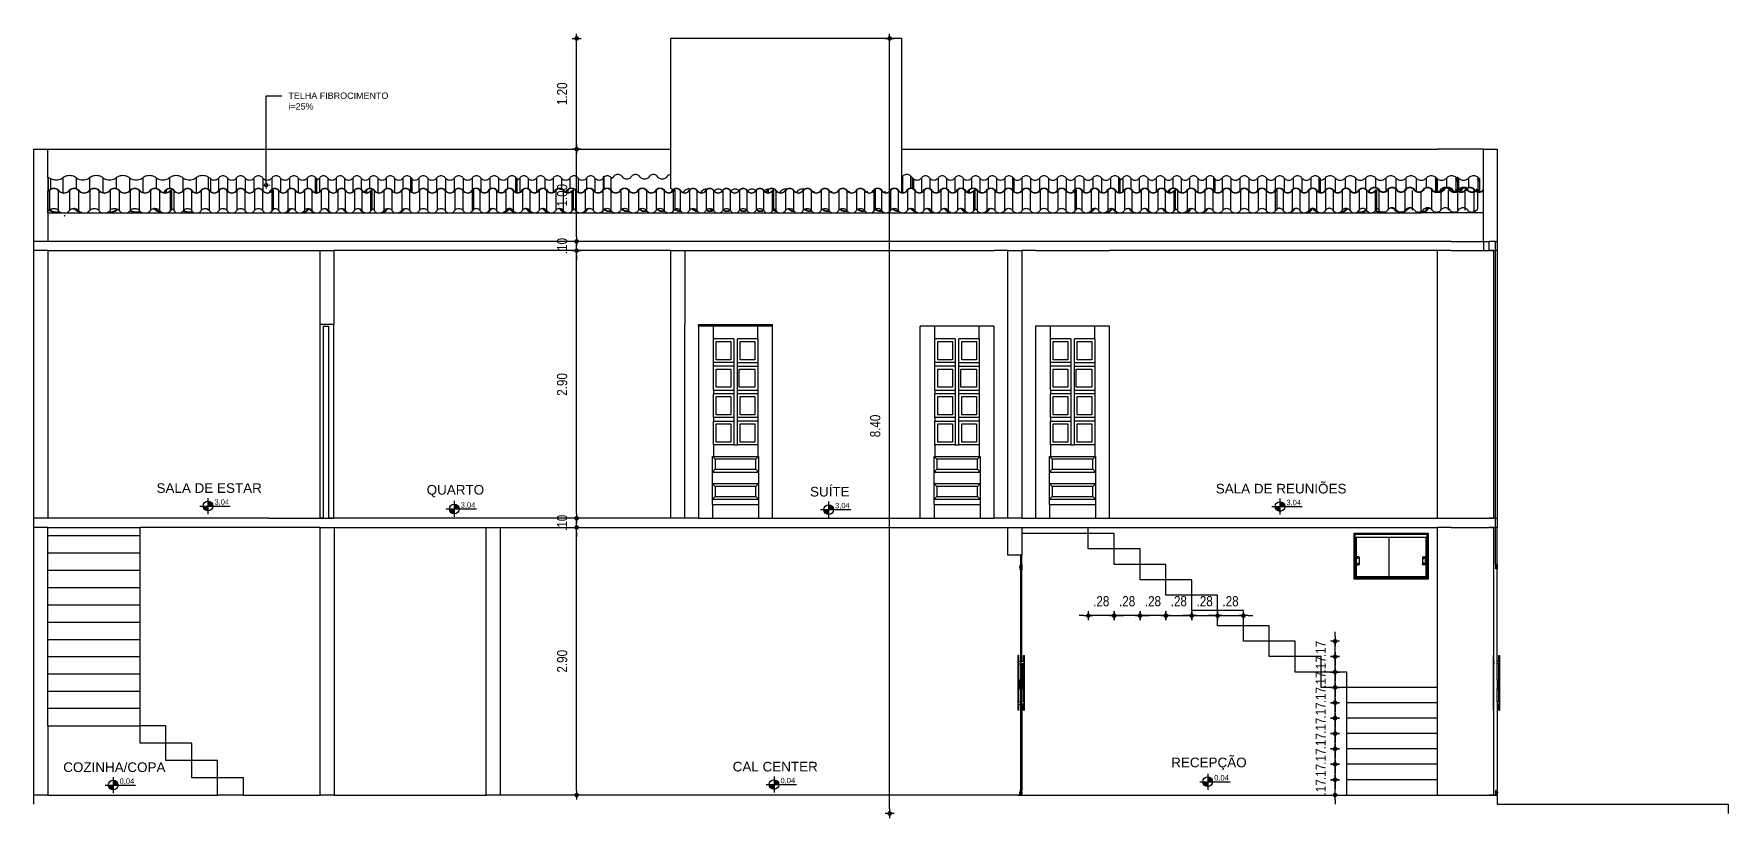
# Model space of a CAD drawing. Header units: millimetres. Extents: x 3212 to 6878, y 1640 to 3386.
# Drawn here: x 3305.05 to 3323.4, y 1642.2 to 1650.7 of the extents above; entities that cross this region are included whole.
import ezdxf
from ezdxf.enums import TextEntityAlignment as Align

# ---------------------------------------------------------------- set-up
doc = ezdxf.new("R2010")
doc.units = ezdxf.units.MM
doc.header["$LTSCALE"] = 0.8
for name, color, linetype in [('A-PEN-08', 8, 'Continuous'), ('A-PEN-B', 5, 'Continuous'), ('A-PEN-C', 4, 'Continuous'), ('A-PEN-W', 7, 'Continuous'), ('A-PEN-Y', 2, 'Continuous'), ('COTA', 2, 'Continuous'), ('NIVEIS', 1, 'Continuous'), ('SectionCutEdges', 7, 'Continuous')]:
    doc.layers.add(name, color=color, linetype=linetype)
doc.layers.add('COTAS', color=53, linetype='Continuous', lineweight=9)
doc.styles.add('ARIAL', font='arial.ttf', dxfattribs={"height": 2})
doc.styles.add('CARIMBO_DADOS', font='arial.ttf', dxfattribs={"height": 0.1})
doc.styles.add('F2', font='ARIALN.TTF')
doc.styles.get("Standard").update_dxf_attribs({"font": 'arial.ttf'})
doc.styles.add('T20', font='PORT2', dxfattribs={"height": 0.2})
doc.styles.add('TEXT', font='arial.ttf')
doc.dimstyles.new('ARQUITETURA', dxfattribs={"dimtxt": 0.11, "dimasz": 0.05, "dimexe": 0.1, "dimexo": 0, "dimgap": 0.1, "dimtad": 1, "dimzin": 5, "dimdsep": 46, "dimtxsty": 'F2', "dimblk": 'COTA', "dimcen": 0, "dimse1": 1, "dimse2": 1, "dimadec": 0, "dimazin": 0, "dimtfac": 2, "dimtix": 1, "dimtmove": 2, "dimatfit": 3, "dimldrblk": 'COTA', "dimfxl": 0, "dimtolj": 1, "dimtzin": 5, "dimarcsym": 0})
doc.dimstyles.get("Standard").update_dxf_attribs({"dimtxt": 0.18, "dimasz": 0.18, "dimexe": 0.18, "dimexo": 0.0625, "dimgap": 0.09, "dimtad": 0, "dimtih": 1, "dimtoh": 1, "dimdec": 4, "dimzin": 0, "dimdsep": 46, "dimtxsty": 'Standard', "dimcen": 0.09, "dimadec": 0, "dimazin": 0, "dimtfac": 1, "dimtdec": 4, "dimtofl": 0, "dimtmove": 0, "dimatfit": 3, "dimfxl": 0, "dimtolj": 1, "dimtzin": 0, "dimarcsym": 0})

msp = doc.modelspace()

# ---------------------------------------------------------------- texts
at = {"color": 230, "attachment_point": 5, "style": 'CARIMBO_DADOS'}
for s, insert, char_height in [('SALA DE ESTAR', (3306.953, 1645.778), 0.10416), ('QUARTO', (3309.62, 1645.746), 0.1042), ('SUÍTE', (3313.675, 1645.739), 0.1042), ('SALA DE REUNIÕES', (3318.563, 1645.772), 0.10416), ('RECEPÇÃO', (3317.781, 1642.789), 0.1042), ('COZINHA/COPA', (3305.926, 1642.753), 0.10416), ('CAL CENTER', (3313.084, 1642.759), 0.1042)]:
    msp.add_mtext(s, dxfattribs=dict(at, insert=insert, char_height=char_height))
at = {"layer": 'A-PEN-08', "color": 230, "ltscale": 0.05, "insert": (3307.811, 1650.066), "char_height": 0.06944, "attachment_point": 1, "style": 'CARIMBO_DADOS'}
msp.add_mtext('TELHA FIBROCIMENTO\\Pi=25%', dxfattribs=at)

# ---------------------------------------------------------------- blocks, each defined once
blk = doc.blocks.new('CIRCULOS')
at = {"layer": 'COTAS'}
for p, q in [((-4, 0), (4, 0)), ((0, 4), (0, -4))]:
    blk.add_line(p, q, dxfattribs=at)
for radius in [2, 1]:
    blk.add_circle((0, 0), radius, dxfattribs=at)
blk = doc.blocks.new('cotas')
at = {"layer": 'A-PEN-Y'}
h = blk.add_hatch(color=256, dxfattribs=at)
h.paths.add_polyline_path([(0.135, 0, 0.414214), (0, 0.135), (0, 0)])
h.paths.add_polyline_path([(0, 0), (-0.135, 0, 0.414214), (0, -0.135)])
at = {"layer": 'A-PEN-W'}
for p, q in [((-0.223, 0), (0.621, 0)), ((0, 0.223), (0, -0.223))]:
    blk.add_line(p, q, dxfattribs=at)
blk.add_circle((0, 0), 0.135, dxfattribs=at)
at = {"layer": 'A-PEN-W', "style": 'T20'}
blk.add_attdef('COTA', (0.167, 0.038), '', height=0.15, dxfattribs=at)
blk = doc.blocks.new('COTA')
at = {"layer": 'COTA'}
for p, q in [((-1, 0), (1, 0)), ((0, 1), (0, -1))]:
    blk.add_line(p, q, dxfattribs=at)
at = {"layer": 'COTA', "const_width": 0.5}
blk.add_lwpolyline([(-0.25, 0, 1), (0.25, 0, 1)], format="xyb", close=True, dxfattribs=at)
blk = doc.blocks.new('*D215')
at = {"layer": 'COTAS', "color": 0, "lineweight": -2, "transparency": 16777216}
blk.add_line((3310.933, 1642.502), (3310.933, 1645.302), dxfattribs=at)
at = {"layer": 'Defpoints', "color": 0, "transparency": 16777216}
for p in [(3310.609, 1645.352), (3310.933, 1645.352), (3310.406, 1642.452)]:
    blk.add_point(p, dxfattribs=at)
at = {"layer": 'COTAS', "color": 0, "lineweight": -2, "transparency": 16777216, "xscale": 0.05, "yscale": 0.05, "zscale": 0.05}
for p, rotation in [((3310.933, 1645.352), 90), ((3310.933, 1642.452), 270)]:
    blk.add_blockref('COTA', p, dxfattribs=dict(at, rotation=rotation))
at = {"layer": 'COTAS', "color": 0, "transparency": 16777216, "insert": (3310.776, 1643.902), "char_height": 0.11, "attachment_point": 5, "rotation": 90, "style": 'F2'}
blk.add_mtext('\\A1;2.90', dxfattribs=at)
blk = doc.blocks.new('*D216')
at = {"layer": 'COTAS', "color": 0, "lineweight": -2, "transparency": 16777216}
for p, q in [((3310.933, 1645.502), (3310.933, 1645.552)), ((3310.933, 1645.352), (3310.933, 1645.452)), ((3310.933, 1645.302), (3310.933, 1645.252))]:
    blk.add_line(p, q, dxfattribs=at)
at = {"layer": 'Defpoints', "color": 0, "transparency": 16777216}
for p in [(3310.933, 1645.452), (3311.199, 1645.452), (3310.609, 1645.352)]:
    blk.add_point(p, dxfattribs=at)
at = {"layer": 'COTAS', "color": 0, "lineweight": -2, "transparency": 16777216, "xscale": 0.05, "yscale": 0.05, "zscale": 0.05}
for p, rotation in [((3310.933, 1645.452), 270), ((3310.933, 1645.352), 90)]:
    blk.add_blockref('COTA', p, dxfattribs=dict(at, rotation=rotation))
at = {"layer": 'COTAS', "color": 0, "transparency": 16777216, "insert": (3310.776, 1645.402), "char_height": 0.11, "attachment_point": 5, "rotation": 90, "style": 'F2'}
blk.add_mtext('\\A1;.10', dxfattribs=at)
blk = doc.blocks.new('*D217')
at = {"layer": 'COTAS', "color": 0, "lineweight": -2, "transparency": 16777216}
blk.add_line((3310.933, 1645.502), (3310.933, 1648.302), dxfattribs=at)
at = {"layer": 'Defpoints', "color": 0, "transparency": 16777216}
for p in [(3310.933, 1648.352), (3311.085, 1648.352), (3311.199, 1645.452)]:
    blk.add_point(p, dxfattribs=at)
at = {"layer": 'COTAS', "color": 0, "lineweight": -2, "transparency": 16777216, "xscale": 0.05, "yscale": 0.05, "zscale": 0.05}
for p, rotation in [((3310.933, 1648.352), 90), ((3310.933, 1645.452), 270)]:
    blk.add_blockref('COTA', p, dxfattribs=dict(at, rotation=rotation))
at = {"layer": 'COTAS', "color": 0, "transparency": 16777216, "insert": (3310.776, 1646.902), "char_height": 0.11, "attachment_point": 5, "rotation": 90, "style": 'F2'}
blk.add_mtext('\\A1;2.90', dxfattribs=at)
blk = doc.blocks.new('*D218')
at = {"layer": 'COTAS', "color": 0, "lineweight": -2, "transparency": 16777216}
for p, q in [((3310.933, 1648.502), (3310.933, 1648.552)), ((3310.933, 1648.352), (3310.933, 1648.452)), ((3310.933, 1648.302), (3310.933, 1648.252))]:
    blk.add_line(p, q, dxfattribs=at)
at = {"layer": 'Defpoints', "color": 0, "transparency": 16777216}
for p in [(3310.933, 1648.452), (3311.095, 1648.452), (3311.085, 1648.352)]:
    blk.add_point(p, dxfattribs=at)
at = {"layer": 'COTAS', "color": 0, "lineweight": -2, "transparency": 16777216, "xscale": 0.05, "yscale": 0.05, "zscale": 0.05}
for p, rotation in [((3310.933, 1648.452), 270), ((3310.933, 1648.352), 90)]:
    blk.add_blockref('COTA', p, dxfattribs=dict(at, rotation=rotation))
at = {"layer": 'COTAS', "color": 0, "transparency": 16777216, "insert": (3310.776, 1648.402), "char_height": 0.11, "attachment_point": 5, "rotation": 90, "style": 'F2'}
blk.add_mtext('\\A1;.10', dxfattribs=at)
blk = doc.blocks.new('*D219')
at = {"layer": 'COTAS', "color": 0, "lineweight": -2, "transparency": 16777216}
blk.add_line((3310.933, 1648.502), (3310.933, 1649.402), dxfattribs=at)
at = {"layer": 'Defpoints', "color": 0, "transparency": 16777216}
for p in [(3305.204, 1649.452), (3310.933, 1649.452), (3311.095, 1648.452)]:
    blk.add_point(p, dxfattribs=at)
at = {"layer": 'COTAS', "color": 0, "lineweight": -2, "transparency": 16777216, "xscale": 0.05, "yscale": 0.05, "zscale": 0.05}
for p, rotation in [((3310.933, 1649.452), 90), ((3310.933, 1648.452), 270)]:
    blk.add_blockref('COTA', p, dxfattribs=dict(at, rotation=rotation))
at = {"layer": 'COTAS', "color": 0, "transparency": 16777216, "insert": (3310.776, 1648.952), "char_height": 0.11, "attachment_point": 5, "rotation": 90, "style": 'F2'}
blk.add_mtext('\\A1;1.00', dxfattribs=at)
blk = doc.blocks.new('*D220')
at = {"layer": 'COTAS', "color": 0, "lineweight": -2, "transparency": 16777216}
blk.add_line((3310.933, 1649.502), (3310.933, 1650.602), dxfattribs=at)
at = {"layer": 'Defpoints', "color": 0, "transparency": 16777216}
for p in [(3310.933, 1650.652), (3311.954, 1650.652), (3305.204, 1649.452)]:
    blk.add_point(p, dxfattribs=at)
at = {"layer": 'COTAS', "color": 0, "lineweight": -2, "transparency": 16777216, "xscale": 0.05, "yscale": 0.05, "zscale": 0.05}
for p, rotation in [((3310.933, 1650.652), 90), ((3310.933, 1649.452), 270)]:
    blk.add_blockref('COTA', p, dxfattribs=dict(at, rotation=rotation))
at = {"layer": 'COTAS', "color": 0, "transparency": 16777216, "insert": (3310.776, 1650.052), "char_height": 0.11, "attachment_point": 5, "rotation": 90, "style": 'F2'}
blk.add_mtext('\\A1;1.20', dxfattribs=at)
blk = doc.blocks.new('*D221')
at = {"layer": 'COTAS', "color": 0, "lineweight": -2, "transparency": 16777216}
blk.add_line((3314.323, 1642.302), (3314.323, 1650.602), dxfattribs=at)
at = {"layer": 'Defpoints', "color": 0, "transparency": 16777216}
for p in [(3313.653, 1650.652), (3314.323, 1650.652), (3313.653, 1642.252)]:
    blk.add_point(p, dxfattribs=at)
at = {"layer": 'COTAS', "color": 0, "lineweight": -2, "transparency": 16777216, "xscale": 0.05, "yscale": 0.05, "zscale": 0.05}
for p, rotation in [((3314.323, 1650.652), 90), ((3314.323, 1642.252), 270)]:
    blk.add_blockref('COTA', p, dxfattribs=dict(at, rotation=rotation))
at = {"layer": 'COTAS', "color": 0, "transparency": 16777216, "insert": (3314.167, 1646.452), "char_height": 0.11, "attachment_point": 5, "rotation": 90, "style": 'F2'}
blk.add_mtext('\\A1;8.40', dxfattribs=at)
blk = doc.blocks.new('*D223')
at = {"layer": 'COTAS', "color": 0, "lineweight": -2, "transparency": 16777216}
for p, q in [((3319.147, 1642.668), (3319.147, 1642.718)), ((3319.147, 1642.452), (3319.147, 1642.618)), ((3319.147, 1642.402), (3319.147, 1642.352))]:
    blk.add_line(p, q, dxfattribs=at)
at = {"layer": 'Defpoints', "color": 0, "transparency": 16777216}
for p in [(3319.147, 1642.618), (3319.275, 1642.618), (3319.275, 1642.452)]:
    blk.add_point(p, dxfattribs=at)
at = {"layer": 'COTAS', "color": 0, "lineweight": -2, "transparency": 16777216, "xscale": 0.05, "yscale": 0.05, "zscale": 0.05}
for p, rotation in [((3319.147, 1642.618), 270), ((3319.147, 1642.452), 90)]:
    blk.add_blockref('COTA', p, dxfattribs=dict(at, rotation=rotation))
at = {"layer": 'COTAS', "color": 0, "transparency": 16777216, "insert": (3318.992, 1642.535), "char_height": 0.11, "attachment_point": 5, "rotation": 90, "style": 'F2'}
blk.add_mtext('\\A1;.17', dxfattribs=at)
blk = doc.blocks.new('*D224')
at = {"layer": 'COTAS', "color": 0, "lineweight": -2, "transparency": 16777216}
for p, q in [((3319.147, 1642.835), (3319.147, 1642.885)), ((3319.147, 1642.618), (3319.147, 1642.785)), ((3319.147, 1642.568), (3319.147, 1642.518))]:
    blk.add_line(p, q, dxfattribs=at)
at = {"layer": 'Defpoints', "color": 0, "transparency": 16777216}
for p in [(3319.147, 1642.785), (3319.382, 1642.785), (3319.275, 1642.618)]:
    blk.add_point(p, dxfattribs=at)
at = {"layer": 'COTAS', "color": 0, "lineweight": -2, "transparency": 16777216, "xscale": 0.05, "yscale": 0.05, "zscale": 0.05}
for p, rotation in [((3319.147, 1642.785), 270), ((3319.147, 1642.618), 90)]:
    blk.add_blockref('COTA', p, dxfattribs=dict(at, rotation=rotation))
at = {"layer": 'COTAS', "color": 0, "transparency": 16777216, "insert": (3318.992, 1642.702), "char_height": 0.11, "attachment_point": 5, "rotation": 90, "style": 'F2'}
blk.add_mtext('\\A1;.17', dxfattribs=at)
blk = doc.blocks.new('*D225')
at = {"layer": 'COTAS', "color": 0, "lineweight": -2, "transparency": 16777216}
for p, q in [((3319.147, 1643.002), (3319.147, 1643.052)), ((3319.147, 1642.785), (3319.147, 1642.952)), ((3319.147, 1642.735), (3319.147, 1642.685))]:
    blk.add_line(p, q, dxfattribs=at)
at = {"layer": 'Defpoints', "color": 0, "transparency": 16777216}
for p in [(3319.147, 1642.952), (3319.398, 1642.952), (3319.382, 1642.785)]:
    blk.add_point(p, dxfattribs=at)
at = {"layer": 'COTAS', "color": 0, "lineweight": -2, "transparency": 16777216, "xscale": 0.05, "yscale": 0.05, "zscale": 0.05}
for p, rotation in [((3319.147, 1642.952), 270), ((3319.147, 1642.785), 90)]:
    blk.add_blockref('COTA', p, dxfattribs=dict(at, rotation=rotation))
at = {"layer": 'COTAS', "color": 0, "transparency": 16777216, "insert": (3318.992, 1642.868), "char_height": 0.11, "attachment_point": 5, "rotation": 90, "style": 'F2'}
blk.add_mtext('\\A1;.17', dxfattribs=at)
blk = doc.blocks.new('*D226')
at = {"layer": 'COTAS', "color": 0, "lineweight": -2, "transparency": 16777216}
for p, q in [((3319.147, 1643.168), (3319.147, 1643.218)), ((3319.147, 1642.952), (3319.147, 1643.118)), ((3319.147, 1642.902), (3319.147, 1642.852))]:
    blk.add_line(p, q, dxfattribs=at)
at = {"layer": 'Defpoints', "color": 0, "transparency": 16777216}
for p in [(3319.147, 1643.118), (3319.417, 1643.118), (3319.398, 1642.952)]:
    blk.add_point(p, dxfattribs=at)
at = {"layer": 'COTAS', "color": 0, "lineweight": -2, "transparency": 16777216, "xscale": 0.05, "yscale": 0.05, "zscale": 0.05}
for p, rotation in [((3319.147, 1643.118), 270), ((3319.147, 1642.952), 90)]:
    blk.add_blockref('COTA', p, dxfattribs=dict(at, rotation=rotation))
at = {"layer": 'COTAS', "color": 0, "transparency": 16777216, "insert": (3318.992, 1643.035), "char_height": 0.11, "attachment_point": 5, "rotation": 90, "style": 'F2'}
blk.add_mtext('\\A1;.17', dxfattribs=at)
blk = doc.blocks.new('*D227')
at = {"layer": 'COTAS', "color": 0, "lineweight": -2, "transparency": 16777216}
for p, q in [((3319.147, 1643.335), (3319.147, 1643.385)), ((3319.147, 1643.118), (3319.147, 1643.285)), ((3319.147, 1643.068), (3319.147, 1643.018))]:
    blk.add_line(p, q, dxfattribs=at)
at = {"layer": 'Defpoints', "color": 0, "transparency": 16777216}
for p in [(3319.147, 1643.285), (3319.417, 1643.285), (3319.417, 1643.118)]:
    blk.add_point(p, dxfattribs=at)
at = {"layer": 'COTAS', "color": 0, "lineweight": -2, "transparency": 16777216, "xscale": 0.05, "yscale": 0.05, "zscale": 0.05}
for p, rotation in [((3319.147, 1643.285), 270), ((3319.147, 1643.118), 90)]:
    blk.add_blockref('COTA', p, dxfattribs=dict(at, rotation=rotation))
at = {"layer": 'COTAS', "color": 0, "transparency": 16777216, "insert": (3318.992, 1643.202), "char_height": 0.11, "attachment_point": 5, "rotation": 90, "style": 'F2'}
blk.add_mtext('\\A1;.17', dxfattribs=at)
blk = doc.blocks.new('*D228')
at = {"layer": 'COTAS', "color": 0, "lineweight": -2, "transparency": 16777216}
for p, q in [((3319.147, 1643.502), (3319.147, 1643.552)), ((3319.147, 1643.285), (3319.147, 1643.452)), ((3319.147, 1643.235), (3319.147, 1643.185))]:
    blk.add_line(p, q, dxfattribs=at)
at = {"layer": 'Defpoints', "color": 0, "transparency": 16777216}
for p in [(3319.147, 1643.452), (3319.433, 1643.452), (3319.417, 1643.285)]:
    blk.add_point(p, dxfattribs=at)
at = {"layer": 'COTAS', "color": 0, "lineweight": -2, "transparency": 16777216, "xscale": 0.05, "yscale": 0.05, "zscale": 0.05}
for p, rotation in [((3319.147, 1643.452), 270), ((3319.147, 1643.285), 90)]:
    blk.add_blockref('COTA', p, dxfattribs=dict(at, rotation=rotation))
at = {"layer": 'COTAS', "color": 0, "transparency": 16777216, "insert": (3318.992, 1643.368), "char_height": 0.11, "attachment_point": 5, "rotation": 90, "style": 'F2'}
blk.add_mtext('\\A1;.17', dxfattribs=at)
blk = doc.blocks.new('*D229')
at = {"layer": 'COTAS', "color": 0, "lineweight": -2, "transparency": 16777216}
for p, q in [((3319.147, 1643.668), (3319.147, 1643.718)), ((3319.147, 1643.452), (3319.147, 1643.618)), ((3319.147, 1643.402), (3319.147, 1643.352))]:
    blk.add_line(p, q, dxfattribs=at)
at = {"layer": 'Defpoints', "color": 0, "transparency": 16777216}
for p in [(3319.147, 1643.618), (3319.417, 1643.618), (3319.433, 1643.452)]:
    blk.add_point(p, dxfattribs=at)
at = {"layer": 'COTAS', "color": 0, "lineweight": -2, "transparency": 16777216, "xscale": 0.05, "yscale": 0.05, "zscale": 0.05}
for p, rotation in [((3319.147, 1643.618), 270), ((3319.147, 1643.452), 90)]:
    blk.add_blockref('COTA', p, dxfattribs=dict(at, rotation=rotation))
at = {"layer": 'COTAS', "color": 0, "transparency": 16777216, "insert": (3318.992, 1643.535), "char_height": 0.11, "attachment_point": 5, "rotation": 90, "style": 'F2'}
blk.add_mtext('\\A1;.17', dxfattribs=at)
blk = doc.blocks.new('*D230')
at = {"layer": 'COTAS', "color": 0, "lineweight": -2, "transparency": 16777216}
for p, q in [((3319.147, 1643.835), (3319.147, 1643.885)), ((3319.147, 1643.618), (3319.147, 1643.785)), ((3319.147, 1643.568), (3319.147, 1643.518))]:
    blk.add_line(p, q, dxfattribs=at)
at = {"layer": 'Defpoints', "color": 0, "transparency": 16777216}
for p in [(3319.147, 1643.785), (3319.275, 1643.785), (3319.417, 1643.618)]:
    blk.add_point(p, dxfattribs=at)
at = {"layer": 'COTAS', "color": 0, "lineweight": -2, "transparency": 16777216, "xscale": 0.05, "yscale": 0.05, "zscale": 0.05}
for p, rotation in [((3319.147, 1643.785), 270), ((3319.147, 1643.618), 90)]:
    blk.add_blockref('COTA', p, dxfattribs=dict(at, rotation=rotation))
at = {"layer": 'COTAS', "color": 0, "transparency": 16777216, "insert": (3318.992, 1643.702), "char_height": 0.11, "attachment_point": 5, "rotation": 90, "style": 'F2'}
blk.add_mtext('\\A1;.17', dxfattribs=at)
blk = doc.blocks.new('*D231')
at = {"layer": 'COTAS', "color": 0, "lineweight": -2, "transparency": 16777216}
for p, q in [((3319.147, 1644.002), (3319.147, 1644.052)), ((3319.147, 1643.785), (3319.147, 1643.952)), ((3319.147, 1643.735), (3319.147, 1643.685))]:
    blk.add_line(p, q, dxfattribs=at)
at = {"layer": 'Defpoints', "color": 0, "transparency": 16777216}
for p in [(3318.995, 1643.952), (3319.147, 1643.952), (3319.275, 1643.785)]:
    blk.add_point(p, dxfattribs=at)
at = {"layer": 'COTAS', "color": 0, "lineweight": -2, "transparency": 16777216, "xscale": 0.05, "yscale": 0.05, "zscale": 0.05}
for p, rotation in [((3319.147, 1643.952), 270), ((3319.147, 1643.785), 90)]:
    blk.add_blockref('COTA', p, dxfattribs=dict(at, rotation=rotation))
at = {"layer": 'COTAS', "color": 0, "transparency": 16777216, "insert": (3318.992, 1643.869), "char_height": 0.11, "attachment_point": 5, "rotation": 90, "style": 'F2'}
blk.add_mtext('\\A1;.17', dxfattribs=at)
blk = doc.blocks.new('*D232')
at = {"layer": 'COTAS', "color": 0, "lineweight": -2, "transparency": 16777216}
for p, q in [((3319.147, 1644.169), (3319.147, 1644.219)), ((3319.147, 1643.952), (3319.147, 1644.119)), ((3319.147, 1643.902), (3319.147, 1643.852))]:
    blk.add_line(p, q, dxfattribs=at)
at = {"layer": 'Defpoints', "color": 0, "transparency": 16777216}
for p in [(3318.715, 1644.119), (3319.147, 1644.119), (3318.995, 1643.952)]:
    blk.add_point(p, dxfattribs=at)
at = {"layer": 'COTAS', "color": 0, "lineweight": -2, "transparency": 16777216, "xscale": 0.05, "yscale": 0.05, "zscale": 0.05}
for p, rotation in [((3319.147, 1644.119), 270), ((3319.147, 1643.952), 90)]:
    blk.add_blockref('COTA', p, dxfattribs=dict(at, rotation=rotation))
at = {"layer": 'COTAS', "color": 0, "transparency": 16777216, "insert": (3318.992, 1644.035), "char_height": 0.11, "attachment_point": 5, "rotation": 90, "style": 'F2'}
blk.add_mtext('\\A1;.17', dxfattribs=at)
blk = doc.blocks.new('*D234')
at = {"layer": 'COTAS', "color": 0, "lineweight": -2, "transparency": 16777216}
for p, q in [((3316.985, 1644.396), (3316.935, 1644.396)), ((3317.315, 1644.396), (3317.035, 1644.396)), ((3317.365, 1644.396), (3317.415, 1644.396))]:
    blk.add_line(p, q, dxfattribs=at)
at = {"layer": 'Defpoints', "color": 0, "transparency": 16777216}
for p in [(3317.035, 1644.785), (3317.315, 1644.785), (3317.035, 1644.396)]:
    blk.add_point(p, dxfattribs=at)
at = {"layer": 'COTAS', "color": 0, "lineweight": -2, "transparency": 16777216, "xscale": 0.05, "yscale": 0.05, "zscale": 0.05}
blk.add_blockref('COTA', (3317.035, 1644.396), dxfattribs=at)
at = {"layer": 'COTAS', "color": 0, "lineweight": -2, "transparency": 16777216, "xscale": 0.05, "yscale": 0.05, "zscale": 0.05, "rotation": 180}
blk.add_blockref('COTA', (3317.315, 1644.396), dxfattribs=at)
at = {"layer": 'COTAS', "color": 0, "transparency": 16777216, "insert": (3317.175, 1644.552), "char_height": 0.11, "attachment_point": 5, "style": 'F2'}
blk.add_mtext('\\A1;.28', dxfattribs=at)
blk = doc.blocks.new('*D235')
at = {"layer": 'COTAS', "color": 0, "lineweight": -2, "transparency": 16777216}
for p, q in [((3316.705, 1644.396), (3316.655, 1644.396)), ((3317.035, 1644.396), (3316.755, 1644.396)), ((3317.085, 1644.396), (3317.135, 1644.396))]:
    blk.add_line(p, q, dxfattribs=at)
at = {"layer": 'Defpoints', "color": 0, "transparency": 16777216}
for p in [(3316.755, 1644.952), (3317.035, 1644.785), (3316.755, 1644.396)]:
    blk.add_point(p, dxfattribs=at)
at = {"layer": 'COTAS', "color": 0, "lineweight": -2, "transparency": 16777216, "xscale": 0.05, "yscale": 0.05, "zscale": 0.05}
blk.add_blockref('COTA', (3316.755, 1644.396), dxfattribs=at)
at = {"layer": 'COTAS', "color": 0, "lineweight": -2, "transparency": 16777216, "xscale": 0.05, "yscale": 0.05, "zscale": 0.05, "rotation": 180}
blk.add_blockref('COTA', (3317.035, 1644.396), dxfattribs=at)
at = {"layer": 'COTAS', "color": 0, "transparency": 16777216, "insert": (3316.895, 1644.552), "char_height": 0.11, "attachment_point": 5, "style": 'F2'}
blk.add_mtext('\\A1;.28', dxfattribs=at)
blk = doc.blocks.new('*D236')
at = {"layer": 'COTAS', "color": 0, "lineweight": -2, "transparency": 16777216}
for p, q in [((3316.425, 1644.396), (3316.375, 1644.396)), ((3316.755, 1644.396), (3316.475, 1644.396)), ((3316.805, 1644.396), (3316.855, 1644.396))]:
    blk.add_line(p, q, dxfattribs=at)
at = {"layer": 'Defpoints', "color": 0, "transparency": 16777216}
for p in [(3316.475, 1645.119), (3316.755, 1644.952), (3316.475, 1644.396)]:
    blk.add_point(p, dxfattribs=at)
at = {"layer": 'COTAS', "color": 0, "lineweight": -2, "transparency": 16777216, "xscale": 0.05, "yscale": 0.05, "zscale": 0.05}
blk.add_blockref('COTA', (3316.475, 1644.396), dxfattribs=at)
at = {"layer": 'COTAS', "color": 0, "lineweight": -2, "transparency": 16777216, "xscale": 0.05, "yscale": 0.05, "zscale": 0.05, "rotation": 180}
blk.add_blockref('COTA', (3316.755, 1644.396), dxfattribs=at)
at = {"layer": 'COTAS', "color": 0, "transparency": 16777216, "insert": (3316.615, 1644.552), "char_height": 0.11, "attachment_point": 5, "style": 'F2'}
blk.add_mtext('\\A1;.28', dxfattribs=at)
blk = doc.blocks.new('*D237')
at = {"layer": 'COTAS', "color": 0, "lineweight": -2, "transparency": 16777216}
for p, q in [((3317.265, 1644.396), (3317.215, 1644.396)), ((3317.315, 1644.396), (3317.595, 1644.396)), ((3317.645, 1644.396), (3317.695, 1644.396))]:
    blk.add_line(p, q, dxfattribs=at)
at = {"layer": 'Defpoints', "color": 0, "transparency": 16777216}
for p in [(3317.315, 1644.619), (3317.595, 1644.619), (3317.595, 1644.396)]:
    blk.add_point(p, dxfattribs=at)
at = {"layer": 'COTAS', "color": 0, "lineweight": -2, "transparency": 16777216, "xscale": 0.05, "yscale": 0.05, "zscale": 0.05}
blk.add_blockref('COTA', (3317.315, 1644.396), dxfattribs=at)
at = {"layer": 'COTAS', "color": 0, "lineweight": -2, "transparency": 16777216, "xscale": 0.05, "yscale": 0.05, "zscale": 0.05, "rotation": 180}
blk.add_blockref('COTA', (3317.595, 1644.396), dxfattribs=at)
at = {"layer": 'COTAS', "color": 0, "transparency": 16777216, "insert": (3317.455, 1644.552), "char_height": 0.11, "attachment_point": 5, "style": 'F2'}
blk.add_mtext('\\A1;.28', dxfattribs=at)
blk = doc.blocks.new('*D238')
at = {"layer": 'COTAS', "color": 0, "lineweight": -2, "transparency": 16777216}
for p, q in [((3317.545, 1644.396), (3317.495, 1644.396)), ((3317.595, 1644.396), (3317.875, 1644.396)), ((3317.925, 1644.396), (3317.975, 1644.396))]:
    blk.add_line(p, q, dxfattribs=at)
at = {"layer": 'Defpoints', "color": 0, "transparency": 16777216}
for p in [(3317.595, 1644.619), (3317.875, 1644.452), (3317.875, 1644.396)]:
    blk.add_point(p, dxfattribs=at)
at = {"layer": 'COTAS', "color": 0, "lineweight": -2, "transparency": 16777216, "xscale": 0.05, "yscale": 0.05, "zscale": 0.05}
blk.add_blockref('COTA', (3317.595, 1644.396), dxfattribs=at)
at = {"layer": 'COTAS', "color": 0, "lineweight": -2, "transparency": 16777216, "xscale": 0.05, "yscale": 0.05, "zscale": 0.05, "rotation": 180}
blk.add_blockref('COTA', (3317.875, 1644.396), dxfattribs=at)
at = {"layer": 'COTAS', "color": 0, "transparency": 16777216, "insert": (3317.735, 1644.552), "char_height": 0.11, "attachment_point": 5, "style": 'F2'}
blk.add_mtext('\\A1;.28', dxfattribs=at)
blk = doc.blocks.new('*D239')
at = {"layer": 'COTAS', "color": 0, "lineweight": -2, "transparency": 16777216}
for p, q in [((3317.825, 1644.396), (3317.775, 1644.396)), ((3317.875, 1644.396), (3318.155, 1644.396)), ((3318.205, 1644.396), (3318.255, 1644.396))]:
    blk.add_line(p, q, dxfattribs=at)
at = {"layer": 'Defpoints', "color": 0, "transparency": 16777216}
for p in [(3317.875, 1644.452), (3318.155, 1644.396), (3318.155, 1644.396)]:
    blk.add_point(p, dxfattribs=at)
at = {"layer": 'COTAS', "color": 0, "lineweight": -2, "transparency": 16777216, "xscale": 0.05, "yscale": 0.05, "zscale": 0.05}
blk.add_blockref('COTA', (3317.875, 1644.396), dxfattribs=at)
at = {"layer": 'COTAS', "color": 0, "lineweight": -2, "transparency": 16777216, "xscale": 0.05, "yscale": 0.05, "zscale": 0.05, "rotation": 180}
blk.add_blockref('COTA', (3318.155, 1644.396), dxfattribs=at)
at = {"layer": 'COTAS', "color": 0, "transparency": 16777216, "insert": (3318.015, 1644.552), "char_height": 0.11, "attachment_point": 5, "style": 'F2'}
blk.add_mtext('\\A1;.28', dxfattribs=at)
blk = doc.blocks.new('PRANCHA')
at = {"color": 1}
for p, q in [((20, 58.4), (20, 59.4)), ((30.6, 58.4), (30.6, 59.4)), ((48.1, 58.4), (48.1, 59.4)), ((65.6, 58.4), (65.6, 59.4)), ((2.5, 29.7), (0, 27.2)), ((2.5, 29.7), (0, 29.7)), ((83.1, 29.7), (84.1, 29.7)), ((2.5, 0), (0, 2.5)), ((20, 1), (20, 0)), ((30.6, 1), (30.6, 0)), ((48.1, 1), (48.1, 0)), ((65.6, 1), (65.6, 0)), ((65.6, 1), (65.6, 0))]:
    blk.add_line(p, q, dxfattribs=at)
blk.add_lwpolyline([(0, 0), (84.1, 0), (84.1, 59.4), (0, 59.4)], close=True, dxfattribs=at)
at = {"color": 4, "const_width": 0.1}
blk.add_lwpolyline([(2.5, 58.4), (83.1, 58.4), (83.1, 1), (2.5, 1)], close=True, dxfattribs=at)
at = {"color": 50, "linetype": 'Continuous', "style": 'ARIAL'}
for s, p in [('E', (11.083, 58.95)), ('D', (25.487, 58.95)), ('C', (39.25, 58.95)), ('B', (56.24, 58.95)), ('A', (73.925, 58.95)), ('2', (1.154, 44.55)), ('2', (83.586, 44.55)), ('1', (1.154, 15.993)), ('1', (83.531, 15.3)), ('E', (11.083, 0.55)), ('D', (25.21, 0.55)), ('C', (40.12, 0.55)), ('B', (57.052, 0.55)), ('A', (73.925, 0.55))]:
    blk.add_text(s, height=0.45, dxfattribs=at).set_placement(p, align=Align.MIDDLE)

# ---------------------------------------------------------------- dimensions: what is measured, and where the dimension line sits
at = {"layer": 'COTAS'}
for base, p1, p2, picture, middle in [((3310.933, 1650.652), (3305.204, 1649.452), (3311.954, 1650.652), '*D220', (3310.776, 1650.052)), ((3314.323, 1650.652), (3313.653, 1642.252), (3313.653, 1650.652), '*D221', (3314.167, 1646.452)), ((3310.933, 1649.452), (3311.095, 1648.452), (3305.204, 1649.452), '*D219', (3310.776, 1648.952)), ((3310.933, 1648.452), (3311.085, 1648.352), (3311.095, 1648.452), '*D218', (3310.776, 1648.402)), ((3310.933, 1648.352), (3311.199, 1645.452), (3311.085, 1648.352), '*D217', (3310.776, 1646.902)), ((3310.933, 1645.452), (3310.609, 1645.352), (3311.199, 1645.452), '*D216', (3310.776, 1645.402)), ((3310.933, 1645.352), (3310.406, 1642.452), (3310.609, 1645.352), '*D215', (3310.776, 1643.902)), ((3319.147, 1644.119), (3318.995, 1643.952), (3318.715, 1644.119), '*D232', (3318.992, 1644.035)), ((3319.147, 1643.952), (3319.275, 1643.785), (3318.995, 1643.952), '*D231', (3318.992, 1643.869)), ((3319.147, 1643.785), (3319.417, 1643.618), (3319.275, 1643.785), '*D230', (3318.992, 1643.702)), ((3319.147, 1643.618), (3319.433, 1643.452), (3319.417, 1643.618), '*D229', (3318.992, 1643.535)), ((3319.147, 1643.452), (3319.417, 1643.285), (3319.433, 1643.452), '*D228', (3318.992, 1643.368)), ((3319.147, 1643.285), (3319.417, 1643.118), (3319.417, 1643.285), '*D227', (3318.992, 1643.202)), ((3319.147, 1643.118), (3319.398, 1642.952), (3319.417, 1643.118), '*D226', (3318.992, 1643.035)), ((3319.147, 1642.952), (3319.382, 1642.785), (3319.398, 1642.952), '*D225', (3318.992, 1642.868)), ((3319.147, 1642.785), (3319.275, 1642.618), (3319.382, 1642.785), '*D224', (3318.992, 1642.702)), ((3319.147, 1642.618), (3319.275, 1642.452), (3319.275, 1642.618), '*D223', (3318.992, 1642.535))]:
    dim = msp.add_linear_dim(base=base, p1=p1, p2=p2, angle=90, dimstyle='ARQUITETURA', dxfattribs=at)
    dim.commit()
    dim.dimension.update_dxf_attribs({"geometry": picture, "text_midpoint": middle})
for base, p1, p2, picture, middle in [((3316.475, 1644.396), (3316.755, 1644.952), (3316.475, 1645.119), '*D236', (3316.615, 1644.552)), ((3316.755, 1644.396), (3317.035, 1644.785), (3316.755, 1644.952), '*D235', (3316.895, 1644.552)), ((3317.035, 1644.396), (3317.315, 1644.785), (3317.035, 1644.785), '*D234', (3317.175, 1644.552)), ((3317.595, 1644.396), (3317.315, 1644.619), (3317.595, 1644.619), '*D237', (3317.455, 1644.552)), ((3317.875, 1644.396), (3317.595, 1644.619), (3317.875, 1644.452), '*D238', (3317.735, 1644.552)), ((3318.155, 1644.396), (3317.875, 1644.452), (3318.155, 1644.396), '*D239', (3318.015, 1644.552))]:
    dim = msp.add_linear_dim(base=base, p1=p1, p2=p2, dimstyle='ARQUITETURA', dxfattribs=at)
    dim.commit()
    dim.dimension.update_dxf_attribs({"geometry": picture, "text_midpoint": middle})

# ---------------------------------------------------------------- linework, layer by layer
for p, q in [((3319.355, 1645.291), (3320.155, 1645.291)), ((3319.355, 1645.281), (3319.355, 1645.291)), ((3319.355, 1645.281), (3319.365, 1645.281)), ((3319.355, 1644.801), (3319.355, 1645.281)), ((3319.365, 1645.246), (3319.365, 1645.281)), ((3319.365, 1645.281), (3320.145, 1645.281)), ((3320.155, 1645.281), (3320.145, 1645.281)), ((3320.145, 1645.246), (3320.145, 1645.281)), ((3320.155, 1645.291), (3320.155, 1645.281)), ((3320.155, 1645.281), (3320.155, 1644.801)), ((3319.365, 1645.246), (3319.375, 1645.246)), ((3319.365, 1644.816), (3319.365, 1645.246)), ((3319.375, 1645.246), (3319.735, 1645.246)), ((3319.375, 1645.246), (3319.375, 1644.816)), ((3319.735, 1644.816), (3319.735, 1645.246)), ((3319.735, 1645.246), (3320.135, 1645.246)), ((3320.145, 1645.246), (3320.135, 1645.246)), ((3320.135, 1644.816), (3320.135, 1645.246)), ((3320.145, 1644.816), (3320.145, 1645.246)), ((3319.376, 1645.032), (3319.378, 1645.034)), ((3319.376, 1645.032), (3319.376, 1644.95)), ((3319.376, 1644.95), (3319.378, 1644.948)), ((3319.405, 1645.034), (3319.378, 1645.034)), ((3319.378, 1644.948), (3319.405, 1644.948)), ((3319.388, 1645.023), (3319.389, 1645.023)), ((3319.388, 1645.022), (3319.388, 1645.023)), ((3319.388, 1645.021), (3319.388, 1645.022)), ((3319.388, 1645.02), (3319.388, 1645.021)), ((3319.388, 1645.019), (3319.388, 1645.02)), ((3319.389, 1645.018), (3319.388, 1645.019)), ((3319.388, 1644.963), (3319.389, 1644.963)), ((3319.388, 1644.962), (3319.388, 1644.963)), ((3319.388, 1644.961), (3319.388, 1644.962)), ((3319.388, 1644.96), (3319.388, 1644.961)), ((3319.388, 1644.959), (3319.388, 1644.96)), ((3319.389, 1644.958), (3319.388, 1644.959)), ((3319.389, 1645.023), (3319.39, 1645.024)), ((3319.39, 1645.017), (3319.389, 1645.018)), ((3319.389, 1644.963), (3319.39, 1644.964)), ((3319.39, 1644.957), (3319.389, 1644.958)), ((3319.39, 1645.024), (3319.391, 1645.024)), ((3319.391, 1645.017), (3319.39, 1645.017)), ((3319.39, 1644.964), (3319.391, 1644.964)), ((3319.391, 1644.957), (3319.39, 1644.957)), ((3319.391, 1645.024), (3319.392, 1645.025)), ((3319.392, 1645.017), (3319.391, 1645.017)), ((3319.391, 1644.964), (3319.392, 1644.965)), ((3319.392, 1644.957), (3319.391, 1644.957)), ((3319.392, 1645.025), (3319.393, 1645.024)), ((3319.393, 1645.017), (3319.392, 1645.017)), ((3319.392, 1644.965), (3319.393, 1644.964)), ((3319.393, 1644.957), (3319.392, 1644.957)), ((3319.393, 1645.024), (3319.394, 1645.024)), ((3319.394, 1645.017), (3319.393, 1645.017)), ((3319.393, 1644.964), (3319.394, 1644.964)), ((3319.394, 1644.957), (3319.393, 1644.957)), ((3319.394, 1645.024), (3319.394, 1645.023)), ((3319.394, 1645.023), (3319.395, 1645.023)), ((3319.395, 1645.019), (3319.394, 1645.018)), ((3319.394, 1645.018), (3319.394, 1645.017)), ((3319.394, 1644.964), (3319.394, 1644.963)), ((3319.394, 1644.963), (3319.395, 1644.963)), ((3319.395, 1644.959), (3319.394, 1644.958)), ((3319.394, 1644.958), (3319.394, 1644.957)), ((3319.395, 1645.023), (3319.395, 1645.022)), ((3319.395, 1645.022), (3319.396, 1645.021)), ((3319.396, 1645.021), (3319.395, 1645.02)), ((3319.395, 1645.02), (3319.395, 1645.019)), ((3319.395, 1644.963), (3319.395, 1644.962)), ((3319.395, 1644.962), (3319.396, 1644.961)), ((3319.396, 1644.961), (3319.395, 1644.96)), ((3319.395, 1644.96), (3319.395, 1644.959)), ((3319.405, 1645.034), (3319.407, 1645.032)), ((3319.405, 1644.948), (3319.407, 1644.95)), ((3319.407, 1645.032), (3319.407, 1644.95)), ((3320.095, 1645.034), (3320.093, 1645.032)), ((3320.093, 1645.032), (3320.093, 1644.95)), ((3320.095, 1644.948), (3320.093, 1644.95)), ((3320.095, 1645.034), (3320.121, 1645.034)), ((3320.121, 1644.948), (3320.095, 1644.948)), ((3320.105, 1645.023), (3320.104, 1645.022)), ((3320.104, 1645.022), (3320.104, 1645.021)), ((3320.104, 1645.021), (3320.104, 1645.02)), ((3320.104, 1645.02), (3320.105, 1645.019)), ((3320.105, 1644.963), (3320.104, 1644.962)), ((3320.104, 1644.962), (3320.104, 1644.961)), ((3320.104, 1644.961), (3320.104, 1644.96)), ((3320.104, 1644.96), (3320.105, 1644.959)), ((3320.106, 1645.024), (3320.105, 1645.023)), ((3320.105, 1645.023), (3320.105, 1645.023)), ((3320.105, 1645.019), (3320.105, 1645.018)), ((3320.105, 1645.018), (3320.106, 1645.017)), ((3320.106, 1644.964), (3320.105, 1644.963)), ((3320.105, 1644.963), (3320.105, 1644.963)), ((3320.105, 1644.959), (3320.105, 1644.958)), ((3320.105, 1644.958), (3320.106, 1644.957)), ((3320.107, 1645.024), (3320.106, 1645.024)), ((3320.106, 1645.017), (3320.107, 1645.017)), ((3320.107, 1644.964), (3320.106, 1644.964)), ((3320.106, 1644.957), (3320.107, 1644.957)), ((3320.108, 1645.025), (3320.107, 1645.024)), ((3320.107, 1645.017), (3320.108, 1645.017)), ((3320.108, 1644.965), (3320.107, 1644.964)), ((3320.107, 1644.957), (3320.108, 1644.957)), ((3320.109, 1645.024), (3320.108, 1645.025)), ((3320.108, 1645.017), (3320.109, 1645.017)), ((3320.109, 1644.964), (3320.108, 1644.965)), ((3320.108, 1644.957), (3320.109, 1644.957)), ((3320.11, 1645.024), (3320.109, 1645.024)), ((3320.109, 1645.017), (3320.11, 1645.017)), ((3320.11, 1644.964), (3320.109, 1644.964)), ((3320.109, 1644.957), (3320.11, 1644.957)), ((3320.111, 1645.023), (3320.11, 1645.024)), ((3320.11, 1645.017), (3320.111, 1645.018)), ((3320.111, 1644.963), (3320.11, 1644.964)), ((3320.11, 1644.957), (3320.111, 1644.958)), ((3320.112, 1645.023), (3320.111, 1645.023)), ((3320.111, 1645.018), (3320.112, 1645.019)), ((3320.112, 1644.963), (3320.111, 1644.963)), ((3320.111, 1644.958), (3320.112, 1644.959)), ((3320.112, 1645.022), (3320.112, 1645.023)), ((3320.112, 1645.021), (3320.112, 1645.022)), ((3320.112, 1645.02), (3320.112, 1645.021)), ((3320.112, 1645.019), (3320.112, 1645.02)), ((3320.112, 1644.962), (3320.112, 1644.963)), ((3320.112, 1644.961), (3320.112, 1644.962)), ((3320.112, 1644.96), (3320.112, 1644.961)), ((3320.112, 1644.959), (3320.112, 1644.96)), ((3320.123, 1645.032), (3320.121, 1645.034)), ((3320.123, 1644.95), (3320.121, 1644.948)), ((3320.123, 1645.032), (3320.123, 1644.95)), ((3319.355, 1644.801), (3319.365, 1644.801)), ((3319.355, 1644.791), (3319.355, 1644.801)), ((3320.155, 1644.791), (3319.355, 1644.791)), ((3319.365, 1644.801), (3319.365, 1644.816)), ((3319.375, 1644.816), (3319.365, 1644.816)), ((3320.145, 1644.801), (3319.365, 1644.801)), ((3319.735, 1644.816), (3319.375, 1644.816)), ((3320.135, 1644.816), (3319.735, 1644.816)), ((3320.145, 1644.816), (3320.135, 1644.816)), ((3320.145, 1644.801), (3320.145, 1644.816)), ((3320.155, 1644.801), (3320.145, 1644.801)), ((3320.155, 1644.801), (3320.155, 1644.791)), ((3315.71, 1643.966), (3315.71, 1643.371)), ((3315.711, 1643.966), (3315.71, 1643.966)), ((3315.721, 1643.966), (3315.711, 1643.966)), ((3315.722, 1643.901), (3315.716, 1643.901)), ((3315.716, 1643.9), (3315.716, 1643.901)), ((3315.716, 1643.9), (3315.716, 1643.875)), ((3315.716, 1643.875), (3315.716, 1643.874)), ((3315.722, 1643.874), (3315.716, 1643.874)), ((3315.721, 1643.966), (3315.721, 1643.966)), ((3315.721, 1643.901), (3315.721, 1643.966)), ((3315.721, 1643.901), (3315.722, 1643.901)), ((3315.721, 1643.663), (3315.721, 1643.874)), ((3315.721, 1643.874), (3315.722, 1643.874)), ((3315.722, 1643.901), (3315.743, 1643.901)), ((3315.722, 1643.874), (3315.743, 1643.874)), ((3315.743, 1643.901), (3315.743, 1643.9)), ((3315.743, 1643.9), (3315.743, 1643.875)), ((3315.743, 1643.875), (3315.743, 1643.874)), ((3315.743, 1643.698), (3315.743, 1643.875)), ((3315.754, 1643.901), (3315.749, 1643.901)), ((3315.749, 1643.874), (3315.749, 1643.901)), ((3315.749, 1643.698), (3315.749, 1643.874)), ((3315.754, 1643.874), (3315.749, 1643.874)), ((3315.77, 1643.901), (3315.754, 1643.901)), ((3315.754, 1643.874), (3315.754, 1643.875)), ((3315.77, 1643.874), (3315.754, 1643.874)), ((3315.754, 1643.874), (3315.754, 1643.698)), ((3315.771, 1643.901), (3315.77, 1643.901)), ((3315.776, 1643.901), (3315.77, 1643.901)), ((3315.77, 1643.874), (3315.776, 1643.874)), ((3315.771, 1643.874), (3315.77, 1643.874)), ((3315.771, 1643.966), (3315.781, 1643.966)), ((3315.771, 1643.966), (3315.771, 1643.966)), ((3315.771, 1643.901), (3315.771, 1643.966)), ((3315.771, 1643.663), (3315.771, 1643.874)), ((3315.776, 1643.9), (3315.776, 1643.901)), ((3315.776, 1643.9), (3315.776, 1643.875)), ((3315.776, 1643.875), (3315.776, 1643.874)), ((3315.781, 1643.966), (3315.782, 1643.966)), ((3315.782, 1643.371), (3315.782, 1643.966)), ((3320.86, 1643.966), (3320.86, 1643.371)), ((3320.861, 1643.966), (3320.86, 1643.966)), ((3320.861, 1643.966), (3320.861, 1643.371)), ((3320.867, 1643.966), (3320.861, 1643.966)), ((3320.861, 1643.966), (3320.861, 1643.966)), ((3320.861, 1643.966), (3320.861, 1643.966)), ((3320.866, 1643.901), (3320.867, 1643.901)), ((3320.866, 1643.9), (3320.866, 1643.901)), ((3320.866, 1643.9), (3320.867, 1643.901)), ((3320.866, 1643.875), (3320.866, 1643.9)), ((3320.866, 1643.9), (3320.866, 1643.875)), ((3320.866, 1643.875), (3320.866, 1643.874)), ((3320.866, 1643.875), (3320.867, 1643.874)), ((3320.866, 1643.874), (3320.867, 1643.874)), ((3320.867, 1643.901), (3320.867, 1643.966)), ((3320.867, 1643.901), (3320.867, 1643.901)), ((3320.867, 1643.874), (3320.867, 1643.901)), ((3320.867, 1643.874), (3320.867, 1643.874)), ((3320.867, 1643.462), (3320.867, 1643.874)), ((3320.92, 1643.901), (3320.904, 1643.901)), ((3320.904, 1643.874), (3320.904, 1643.901)), ((3320.904, 1643.698), (3320.904, 1643.874)), ((3320.92, 1643.874), (3320.904, 1643.874)), ((3320.921, 1643.901), (3320.92, 1643.901)), ((3320.921, 1643.901), (3320.92, 1643.901)), ((3320.92, 1643.874), (3320.921, 1643.874)), ((3320.921, 1643.874), (3320.92, 1643.874)), ((3320.921, 1643.966), (3320.921, 1643.966)), ((3320.922, 1643.966), (3320.921, 1643.966)), ((3320.921, 1643.966), (3320.922, 1643.966)), ((3320.921, 1643.901), (3320.921, 1643.966)), ((3320.921, 1643.901), (3320.921, 1643.966)), ((3320.921, 1643.901), (3320.921, 1643.901)), ((3320.921, 1643.901), (3320.926, 1643.901)), ((3320.921, 1643.663), (3320.921, 1643.874)), ((3320.921, 1643.874), (3320.921, 1643.874)), ((3320.921, 1643.874), (3320.926, 1643.874)), ((3320.921, 1643.663), (3320.921, 1643.874)), ((3320.922, 1643.966), (3320.931, 1643.966)), ((3320.927, 1643.9), (3320.926, 1643.901)), ((3320.926, 1643.875), (3320.926, 1643.9)), ((3320.926, 1643.875), (3320.926, 1643.874)), ((3320.927, 1643.875), (3320.926, 1643.874)), ((3320.926, 1643.874), (3320.926, 1643.874)), ((3320.927, 1643.9), (3320.927, 1643.875)), ((3320.931, 1643.966), (3320.932, 1643.966)), ((3320.931, 1643.966), (3320.932, 1643.966)), ((3320.932, 1643.371), (3320.932, 1643.966)), ((3320.932, 1643.966), (3320.932, 1643.966)), ((3315.717, 1643.64), (3315.716, 1643.639)), ((3315.716, 1643.639), (3315.716, 1643.627)), ((3315.716, 1643.639), (3315.716, 1643.639)), ((3315.716, 1643.639), (3315.716, 1643.639)), ((3315.716, 1643.639), (3315.716, 1643.639)), ((3315.716, 1643.639), (3315.716, 1643.639)), ((3315.716, 1643.639), (3315.716, 1643.639)), ((3315.716, 1643.627), (3315.718, 1643.627)), ((3315.719, 1643.641), (3315.717, 1643.64)), ((3315.717, 1643.639), (3315.718, 1643.64)), ((3315.717, 1643.639), (3315.717, 1643.639)), ((3315.717, 1643.639), (3315.717, 1643.639)), ((3315.717, 1643.638), (3315.717, 1643.639)), ((3315.717, 1643.638), (3315.717, 1643.638)), ((3315.717, 1643.638), (3315.717, 1643.638)), ((3315.717, 1643.638), (3315.717, 1643.638)), ((3315.717, 1643.637), (3315.717, 1643.638)), ((3315.717, 1643.637), (3315.717, 1643.637)), ((3315.717, 1643.637), (3315.717, 1643.637)), ((3315.717, 1643.637), (3315.717, 1643.637)), ((3315.721, 1643.637), (3315.717, 1643.637)), ((3315.719, 1643.662), (3315.718, 1643.66)), ((3315.718, 1643.66), (3315.718, 1643.657)), ((3315.718, 1643.657), (3315.718, 1643.659)), ((3315.718, 1643.655), (3315.718, 1643.657)), ((3315.718, 1643.657), (3315.718, 1643.655)), ((3315.718, 1643.654), (3315.718, 1643.655)), ((3315.718, 1643.655), (3315.718, 1643.652)), ((3315.718, 1643.652), (3315.719, 1643.65)), ((3315.718, 1643.64), (3315.719, 1643.64)), ((3315.718, 1643.622), (3315.718, 1643.627)), ((3315.718, 1643.627), (3315.721, 1643.627)), ((3315.718, 1643.625), (3315.718, 1643.622)), ((3315.719, 1643.625), (3315.718, 1643.625)), ((3315.718, 1643.622), (3315.718, 1643.622)), ((3315.718, 1643.621), (3315.718, 1643.622)), ((3315.718, 1643.622), (3315.718, 1643.622)), ((3315.718, 1643.621), (3315.718, 1643.621)), ((3315.718, 1643.621), (3315.718, 1643.621)), ((3315.719, 1643.62), (3315.718, 1643.621)), ((3315.718, 1643.621), (3315.718, 1643.621)), ((3315.718, 1643.618), (3315.718, 1643.618)), ((3315.718, 1643.618), (3315.719, 1643.618)), ((3315.719, 1643.618), (3315.718, 1643.618)), ((3315.718, 1643.617), (3315.718, 1643.617)), ((3315.718, 1643.617), (3315.718, 1643.617)), ((3315.718, 1643.617), (3315.718, 1643.617)), ((3315.718, 1643.617), (3315.718, 1643.617)), ((3315.718, 1643.617), (3315.718, 1643.617)), ((3315.718, 1643.617), (3315.718, 1643.617)), ((3315.718, 1643.617), (3315.718, 1643.617)), ((3315.718, 1643.616), (3315.718, 1643.617)), ((3315.718, 1643.616), (3315.718, 1643.616)), ((3315.718, 1643.616), (3315.718, 1643.616)), ((3315.718, 1643.616), (3315.718, 1643.616)), ((3315.718, 1643.616), (3315.718, 1643.616)), ((3315.718, 1643.616), (3315.718, 1643.616)), ((3315.718, 1643.613), (3315.718, 1643.616)), ((3315.718, 1643.616), (3315.718, 1643.616)), ((3315.719, 1643.612), (3315.718, 1643.613)), ((3315.719, 1643.663), (3315.719, 1643.662)), ((3315.719, 1643.663), (3315.719, 1643.663)), ((3315.719, 1643.663), (3315.719, 1643.663)), ((3315.719, 1643.663), (3315.719, 1643.663)), ((3315.719, 1643.663), (3315.719, 1643.663)), ((3315.721, 1643.663), (3315.719, 1643.663)), ((3315.719, 1643.661), (3315.72, 1643.661)), ((3315.719, 1643.661), (3315.719, 1643.661)), ((3315.719, 1643.661), (3315.719, 1643.661)), ((3315.719, 1643.661), (3315.719, 1643.661)), ((3315.719, 1643.661), (3315.719, 1643.661)), ((3315.719, 1643.66), (3315.719, 1643.661)), ((3315.718, 1643.659), (3315.719, 1643.66)), ((3315.719, 1643.652), (3315.718, 1643.654)), ((3315.719, 1643.652), (3315.719, 1643.652)), ((3315.719, 1643.652), (3315.719, 1643.652)), ((3315.719, 1643.651), (3315.719, 1643.652)), ((3315.719, 1643.651), (3315.719, 1643.652)), ((3315.719, 1643.652), (3315.719, 1643.652)), ((3315.719, 1643.652), (3315.719, 1643.652)), ((3315.719, 1643.652), (3315.719, 1643.652)), ((3315.719, 1643.652), (3315.719, 1643.652)), ((3315.719, 1643.652), (3315.719, 1643.652)), ((3315.719, 1643.652), (3315.719, 1643.652)), ((3315.719, 1643.651), (3315.719, 1643.652)), ((3315.719, 1643.652), (3315.719, 1643.652)), ((3315.719, 1643.652), (3315.719, 1643.652)), ((3315.719, 1643.652), (3315.719, 1643.652)), ((3315.719, 1643.652), (3315.719, 1643.652)), ((3315.719, 1643.652), (3315.719, 1643.652)), ((3315.719, 1643.652), (3315.719, 1643.652)), ((3315.719, 1643.652), (3315.719, 1643.652)), ((3315.719, 1643.652), (3315.719, 1643.652)), ((3315.719, 1643.652), (3315.719, 1643.652)), ((3315.719, 1643.652), (3315.719, 1643.652)), ((3315.719, 1643.652), (3315.719, 1643.652)), ((3315.719, 1643.652), (3315.719, 1643.652)), ((3315.72, 1643.652), (3315.719, 1643.652)), ((3315.719, 1643.652), (3315.72, 1643.652)), ((3315.719, 1643.652), (3315.719, 1643.652)), ((3315.719, 1643.652), (3315.719, 1643.652)), ((3315.719, 1643.652), (3315.719, 1643.652)), ((3315.72, 1643.651), (3315.719, 1643.651)), ((3315.719, 1643.65), (3315.719, 1643.651)), ((3315.719, 1643.65), (3315.719, 1643.651)), ((3315.719, 1643.651), (3315.719, 1643.651)), ((3315.719, 1643.651), (3315.719, 1643.65)), ((3315.719, 1643.651), (3315.719, 1643.651)), ((3315.719, 1643.651), (3315.719, 1643.651)), ((3315.719, 1643.651), (3315.719, 1643.651)), ((3315.719, 1643.651), (3315.719, 1643.651)), ((3315.719, 1643.651), (3315.719, 1643.651)), ((3315.719, 1643.651), (3315.719, 1643.651)), ((3315.719, 1643.651), (3315.719, 1643.651)), ((3315.719, 1643.651), (3315.719, 1643.651)), ((3315.719, 1643.651), (3315.719, 1643.651)), ((3315.719, 1643.651), (3315.719, 1643.651)), ((3315.719, 1643.651), (3315.719, 1643.651)), ((3315.719, 1643.651), (3315.719, 1643.651)), ((3315.719, 1643.651), (3315.719, 1643.649)), ((3315.719, 1643.65), (3315.719, 1643.649)), ((3315.719, 1643.65), (3315.719, 1643.65)), ((3315.719, 1643.65), (3315.719, 1643.65)), ((3315.719, 1643.65), (3315.719, 1643.65)), ((3315.719, 1643.65), (3315.719, 1643.65)), ((3315.719, 1643.65), (3315.719, 1643.65)), ((3315.719, 1643.65), (3315.719, 1643.65)), ((3315.719, 1643.649), (3315.719, 1643.65)), ((3315.719, 1643.649), (3315.719, 1643.65)), ((3315.719, 1643.65), (3315.719, 1643.649)), ((3315.719, 1643.649), (3315.719, 1643.649)), ((3315.719, 1643.649), (3315.719, 1643.649)), ((3315.719, 1643.649), (3315.719, 1643.648)), ((3315.719, 1643.647), (3315.719, 1643.649)), ((3315.719, 1643.649), (3315.719, 1643.647)), ((3315.719, 1643.649), (3315.719, 1643.649)), ((3315.719, 1643.649), (3315.719, 1643.649)), ((3315.719, 1643.649), (3315.719, 1643.649)), ((3315.719, 1643.649), (3315.719, 1643.649)), ((3315.719, 1643.649), (3315.719, 1643.649)), ((3315.719, 1643.649), (3315.719, 1643.649)), ((3315.719, 1643.649), (3315.719, 1643.649)), ((3315.719, 1643.649), (3315.72, 1643.649)), ((3315.719, 1643.641), (3315.719, 1643.649)), ((3315.719, 1643.648), (3315.719, 1643.647)), ((3315.719, 1643.648), (3315.719, 1643.646)), ((3315.719, 1643.647), (3315.719, 1643.648)), ((3315.719, 1643.646), (3315.719, 1643.647)), ((3315.719, 1643.647), (3315.719, 1643.646)), ((3315.719, 1643.646), (3315.719, 1643.646)), ((3315.719, 1643.646), (3315.719, 1643.644)), ((3315.719, 1643.646), (3315.719, 1643.645)), ((3315.719, 1643.644), (3315.719, 1643.646)), ((3315.719, 1643.646), (3315.719, 1643.646)), ((3315.719, 1643.645), (3315.719, 1643.644)), ((3315.719, 1643.645), (3315.719, 1643.643)), ((3315.719, 1643.644), (3315.719, 1643.645)), ((3315.719, 1643.644), (3315.719, 1643.643)), ((3315.719, 1643.643), (3315.719, 1643.644)), ((3315.719, 1643.643), (3315.719, 1643.643)), ((3315.719, 1643.643), (3315.719, 1643.641)), ((3315.719, 1643.643), (3315.719, 1643.642)), ((3315.719, 1643.641), (3315.719, 1643.643)), ((3315.719, 1643.643), (3315.719, 1643.643)), ((3315.719, 1643.642), (3315.719, 1643.641)), ((3315.719, 1643.642), (3315.719, 1643.641)), ((3315.719, 1643.641), (3315.719, 1643.642)), ((3315.719, 1643.641), (3315.719, 1643.641)), ((3315.719, 1643.64), (3315.719, 1643.641)), ((3315.719, 1643.641), (3315.719, 1643.64)), ((3315.719, 1643.641), (3315.719, 1643.641)), ((3315.719, 1643.64), (3315.719, 1643.641)), ((3315.719, 1643.64), (3315.719, 1643.641)), ((3315.719, 1643.641), (3315.719, 1643.641)), ((3315.719, 1643.641), (3315.719, 1643.64)), ((3315.719, 1643.641), (3315.719, 1643.641)), ((3315.719, 1643.641), (3315.719, 1643.641)), ((3315.719, 1643.641), (3315.719, 1643.641)), ((3315.719, 1643.641), (3315.719, 1643.641)), ((3315.72, 1643.641), (3315.719, 1643.641)), ((3315.719, 1643.64), (3315.719, 1643.641)), ((3315.719, 1643.64), (3315.719, 1643.64)), ((3315.719, 1643.64), (3315.719, 1643.64)), ((3315.719, 1643.64), (3315.719, 1643.64)), ((3315.719, 1643.64), (3315.719, 1643.64)), ((3315.719, 1643.64), (3315.719, 1643.64)), ((3315.719, 1643.64), (3315.719, 1643.64)), ((3315.719, 1643.64), (3315.719, 1643.64)), ((3315.719, 1643.64), (3315.719, 1643.64)), ((3315.719, 1643.64), (3315.719, 1643.639)), ((3315.719, 1643.64), (3315.719, 1643.64)), ((3315.72, 1643.64), (3315.719, 1643.64)), ((3315.719, 1643.64), (3315.719, 1643.64)), ((3315.719, 1643.64), (3315.719, 1643.64)), ((3315.719, 1643.64), (3315.719, 1643.64)), ((3315.719, 1643.64), (3315.719, 1643.64)), ((3315.719, 1643.64), (3315.719, 1643.64)), ((3315.719, 1643.639), (3315.719, 1643.64)), ((3315.719, 1643.64), (3315.719, 1643.64)), ((3315.719, 1643.64), (3315.719, 1643.64)), ((3315.719, 1643.64), (3315.719, 1643.64)), ((3315.719, 1643.64), (3315.719, 1643.64)), ((3315.719, 1643.64), (3315.72, 1643.64)), ((3315.719, 1643.639), (3315.719, 1643.639)), ((3315.719, 1643.639), (3315.719, 1643.639)), ((3315.719, 1643.639), (3315.719, 1643.639)), ((3315.719, 1643.639), (3315.719, 1643.639)), ((3315.719, 1643.639), (3315.719, 1643.639)), ((3315.719, 1643.639), (3315.719, 1643.639)), ((3315.719, 1643.639), (3315.719, 1643.639)), ((3315.719, 1643.639), (3315.719, 1643.639)), ((3315.719, 1643.639), (3315.719, 1643.639)), ((3315.719, 1643.639), (3315.719, 1643.639)), ((3315.719, 1643.639), (3315.72, 1643.639)), ((3315.719, 1643.612), (3315.719, 1643.625)), ((3315.719, 1643.624), (3315.719, 1643.624)), ((3315.719, 1643.624), (3315.719, 1643.624)), ((3315.719, 1643.624), (3315.719, 1643.612)), ((3315.719, 1643.624), (3315.719, 1643.624)), ((3315.719, 1643.624), (3315.719, 1643.624)), ((3315.719, 1643.624), (3315.719, 1643.624)), ((3315.719, 1643.624), (3315.719, 1643.624)), ((3315.719, 1643.624), (3315.719, 1643.624)), ((3315.719, 1643.624), (3315.719, 1643.624)), ((3315.719, 1643.624), (3315.719, 1643.624)), ((3315.719, 1643.624), (3315.719, 1643.624)), ((3315.719, 1643.624), (3315.719, 1643.624)), ((3315.719, 1643.624), (3315.719, 1643.624)), ((3315.719, 1643.624), (3315.719, 1643.624)), ((3315.72, 1643.624), (3315.719, 1643.624)), ((3315.719, 1643.619), (3315.719, 1643.62)), ((3315.719, 1643.619), (3315.719, 1643.619)), ((3315.719, 1643.619), (3315.719, 1643.619)), ((3315.719, 1643.619), (3315.719, 1643.619)), ((3315.719, 1643.619), (3315.719, 1643.619)), ((3315.719, 1643.619), (3315.719, 1643.619)), ((3315.719, 1643.619), (3315.719, 1643.619)), ((3315.719, 1643.618), (3315.719, 1643.619)), ((3315.719, 1643.618), (3315.719, 1643.618)), ((3315.719, 1643.618), (3315.719, 1643.618)), ((3315.719, 1643.618), (3315.719, 1643.618)), ((3315.719, 1643.618), (3315.719, 1643.618)), ((3315.719, 1643.618), (3315.719, 1643.618)), ((3315.719, 1643.618), (3315.719, 1643.618)), ((3315.719, 1643.618), (3315.719, 1643.618)), ((3315.719, 1643.618), (3315.719, 1643.618)), ((3315.719, 1643.617), (3315.719, 1643.618)), ((3315.719, 1643.618), (3315.719, 1643.618)), ((3315.719, 1643.617), (3315.719, 1643.617)), ((3315.719, 1643.617), (3315.719, 1643.617)), ((3315.719, 1643.617), (3315.719, 1643.617)), ((3315.719, 1643.617), (3315.719, 1643.617)), ((3315.719, 1643.617), (3315.719, 1643.617)), ((3315.719, 1643.617), (3315.719, 1643.617)), ((3315.718, 1643.617), (3315.719, 1643.617)), ((3315.719, 1643.612), (3315.719, 1643.612)), ((3315.719, 1643.611), (3315.72, 1643.612)), ((3315.719, 1643.612), (3315.719, 1643.611)), ((3315.72, 1643.661), (3315.72, 1643.661)), ((3315.72, 1643.661), (3315.72, 1643.66)), ((3315.72, 1643.661), (3315.72, 1643.661)), ((3315.72, 1643.661), (3315.72, 1643.661)), ((3315.72, 1643.66), (3315.72, 1643.652)), ((3315.72, 1643.652), (3315.72, 1643.651)), ((3315.72, 1643.652), (3315.72, 1643.652)), ((3315.72, 1643.652), (3315.72, 1643.652)), ((3315.72, 1643.652), (3315.72, 1643.652)), ((3315.72, 1643.652), (3315.72, 1643.652)), ((3315.72, 1643.652), (3315.72, 1643.652)), ((3315.72, 1643.651), (3315.72, 1643.652)), ((3315.72, 1643.652), (3315.72, 1643.652)), ((3315.72, 1643.652), (3315.72, 1643.652)), ((3315.72, 1643.652), (3315.72, 1643.652)), ((3315.72, 1643.652), (3315.72, 1643.652)), ((3315.72, 1643.651), (3315.72, 1643.651)), ((3315.72, 1643.651), (3315.72, 1643.651)), ((3315.72, 1643.651), (3315.72, 1643.649)), ((3315.72, 1643.649), (3315.721, 1643.649)), ((3315.72, 1643.641), (3315.72, 1643.649)), ((3315.721, 1643.641), (3315.72, 1643.641)), ((3315.72, 1643.641), (3315.72, 1643.641)), ((3315.72, 1643.64), (3315.72, 1643.641)), ((3315.72, 1643.64), (3315.72, 1643.64)), ((3315.72, 1643.639), (3315.72, 1643.64)), ((3315.72, 1643.64), (3315.721, 1643.64)), ((3315.72, 1643.639), (3315.72, 1643.64)), ((3315.72, 1643.64), (3315.72, 1643.64)), ((3315.72, 1643.639), (3315.72, 1643.639)), ((3315.72, 1643.639), (3315.72, 1643.639)), ((3315.72, 1643.639), (3315.72, 1643.639)), ((3315.72, 1643.639), (3315.72, 1643.639)), ((3315.72, 1643.639), (3315.72, 1643.639)), ((3315.72, 1643.612), (3315.72, 1643.624)), ((3315.72, 1643.624), (3315.72, 1643.624)), ((3315.72, 1643.624), (3315.72, 1643.624)), ((3315.72, 1643.624), (3315.72, 1643.624)), ((3315.72, 1643.624), (3315.72, 1643.624)), ((3315.72, 1643.624), (3315.72, 1643.624)), ((3315.72, 1643.624), (3315.72, 1643.624)), ((3315.72, 1643.621), (3315.72, 1643.621)), ((3315.72, 1643.621), (3315.72, 1643.62)), ((3315.72, 1643.621), (3315.72, 1643.621)), ((3315.721, 1643.621), (3315.72, 1643.621)), ((3315.72, 1643.62), (3315.72, 1643.619)), ((3315.72, 1643.619), (3315.72, 1643.618)), ((3315.72, 1643.619), (3315.72, 1643.619)), ((3315.72, 1643.619), (3315.72, 1643.619)), ((3315.72, 1643.619), (3315.72, 1643.619)), ((3315.72, 1643.619), (3315.72, 1643.619)), ((3315.72, 1643.619), (3315.72, 1643.619)), ((3315.72, 1643.619), (3315.72, 1643.619)), ((3315.72, 1643.618), (3315.72, 1643.618)), ((3315.72, 1643.618), (3315.72, 1643.618)), ((3315.72, 1643.618), (3315.72, 1643.618)), ((3315.72, 1643.618), (3315.72, 1643.617)), ((3315.72, 1643.618), (3315.72, 1643.618)), ((3315.72, 1643.618), (3315.72, 1643.618)), ((3315.72, 1643.618), (3315.72, 1643.618)), ((3315.72, 1643.618), (3315.72, 1643.618)), ((3315.72, 1643.618), (3315.72, 1643.618)), ((3315.72, 1643.618), (3315.72, 1643.618)), ((3315.72, 1643.618), (3315.72, 1643.618)), ((3315.72, 1643.618), (3315.72, 1643.618)), ((3315.72, 1643.618), (3315.72, 1643.618)), ((3315.72, 1643.617), (3315.72, 1643.617)), ((3315.72, 1643.617), (3315.72, 1643.617)), ((3315.72, 1643.617), (3315.72, 1643.616)), ((3315.72, 1643.617), (3315.72, 1643.617)), ((3315.72, 1643.617), (3315.72, 1643.617)), ((3315.72, 1643.617), (3315.72, 1643.617)), ((3315.72, 1643.617), (3315.72, 1643.617)), ((3315.72, 1643.617), (3315.72, 1643.617)), ((3315.72, 1643.617), (3315.72, 1643.617)), ((3315.72, 1643.617), (3315.72, 1643.617)), ((3315.72, 1643.617), (3315.72, 1643.617)), ((3315.72, 1643.617), (3315.72, 1643.617)), ((3315.72, 1643.617), (3315.72, 1643.617)), ((3315.72, 1643.617), (3315.72, 1643.617)), ((3315.72, 1643.617), (3315.72, 1643.617)), ((3315.72, 1643.616), (3315.721, 1643.616)), ((3315.72, 1643.616), (3315.72, 1643.616)), ((3315.72, 1643.616), (3315.72, 1643.616)), ((3315.72, 1643.616), (3315.72, 1643.616)), ((3315.72, 1643.616), (3315.72, 1643.616)), ((3315.72, 1643.616), (3315.72, 1643.616)), ((3315.721, 1643.613), (3315.72, 1643.612)), ((3315.726, 1643.663), (3315.721, 1643.663)), ((3315.721, 1643.641), (3315.721, 1643.649)), ((3315.721, 1643.649), (3315.726, 1643.649)), ((3315.722, 1643.64), (3315.721, 1643.641)), ((3315.721, 1643.64), (3315.721, 1643.639)), ((3315.721, 1643.637), (3315.721, 1643.639)), ((3315.721, 1643.639), (3315.722, 1643.639)), ((3315.722, 1643.637), (3315.721, 1643.637)), ((3315.721, 1643.462), (3315.721, 1643.627)), ((3315.721, 1643.627), (3315.721, 1643.622)), ((3315.721, 1643.627), (3315.721, 1643.627)), ((3315.721, 1643.627), (3315.723, 1643.627)), ((3315.721, 1643.622), (3315.721, 1643.621)), ((3315.721, 1643.622), (3315.721, 1643.622)), ((3315.721, 1643.616), (3315.721, 1643.613)), ((3315.723, 1643.639), (3315.722, 1643.64)), ((3315.722, 1643.639), (3315.722, 1643.638)), ((3315.722, 1643.639), (3315.722, 1643.639)), ((3315.722, 1643.639), (3315.722, 1643.639)), ((3315.722, 1643.638), (3315.722, 1643.637)), ((3315.722, 1643.638), (3315.722, 1643.638)), ((3315.722, 1643.638), (3315.722, 1643.638)), ((3315.722, 1643.638), (3315.722, 1643.638)), ((3315.722, 1643.637), (3315.722, 1643.637)), ((3315.722, 1643.637), (3315.722, 1643.637)), ((3315.722, 1643.637), (3315.722, 1643.637)), ((3315.723, 1643.639), (3315.723, 1643.639)), ((3315.723, 1643.639), (3315.723, 1643.639)), ((3315.723, 1643.639), (3315.723, 1643.639)), ((3315.723, 1643.639), (3315.723, 1643.639)), ((3315.723, 1643.639), (3315.723, 1643.639)), ((3315.723, 1643.627), (3315.723, 1643.639)), ((3315.726, 1643.659), (3315.726, 1643.663)), ((3315.728, 1643.659), (3315.726, 1643.659)), ((3315.726, 1643.653), (3315.726, 1643.659)), ((3315.726, 1643.649), (3315.726, 1643.653)), ((3315.726, 1643.653), (3315.728, 1643.653)), ((3315.727, 1643.657), (3315.727, 1643.659)), ((3315.727, 1643.659), (3315.728, 1643.659)), ((3315.727, 1643.656), (3315.727, 1643.657)), ((3315.727, 1643.657), (3315.728, 1643.657)), ((3315.728, 1643.657), (3315.727, 1643.657)), ((3315.728, 1643.656), (3315.727, 1643.656)), ((3315.727, 1643.656), (3315.727, 1643.656)), ((3315.727, 1643.656), (3315.727, 1643.656)), ((3315.727, 1643.656), (3315.727, 1643.656)), ((3315.727, 1643.656), (3315.727, 1643.656)), ((3315.727, 1643.656), (3315.727, 1643.656)), ((3315.727, 1643.656), (3315.727, 1643.656)), ((3315.727, 1643.656), (3315.727, 1643.656)), ((3315.727, 1643.656), (3315.727, 1643.656)), ((3315.727, 1643.656), (3315.727, 1643.656)), ((3315.727, 1643.656), (3315.727, 1643.656)), ((3315.727, 1643.656), (3315.727, 1643.656)), ((3315.727, 1643.656), (3315.727, 1643.656)), ((3315.727, 1643.656), (3315.727, 1643.656)), ((3315.727, 1643.656), (3315.727, 1643.656)), ((3315.727, 1643.656), (3315.727, 1643.656)), ((3315.728, 1643.66), (3315.728, 1643.66)), ((3315.728, 1643.66), (3315.731, 1643.66)), ((3315.728, 1643.66), (3315.728, 1643.659)), ((3315.728, 1643.659), (3315.728, 1643.66)), ((3315.728, 1643.659), (3315.728, 1643.659)), ((3315.728, 1643.659), (3315.728, 1643.659)), ((3315.728, 1643.659), (3315.728, 1643.659)), ((3315.728, 1643.659), (3315.728, 1643.659)), ((3315.728, 1643.659), (3315.728, 1643.659)), ((3315.728, 1643.659), (3315.728, 1643.659)), ((3315.728, 1643.659), (3315.728, 1643.659)), ((3315.728, 1643.659), (3315.728, 1643.659)), ((3315.728, 1643.659), (3315.728, 1643.659)), ((3315.728, 1643.659), (3315.728, 1643.659)), ((3315.728, 1643.659), (3315.728, 1643.659)), ((3315.728, 1643.659), (3315.731, 1643.659)), ((3315.728, 1643.659), (3315.731, 1643.659)), ((3315.728, 1643.659), (3315.728, 1643.659)), ((3315.728, 1643.659), (3315.728, 1643.659)), ((3315.728, 1643.659), (3315.728, 1643.659)), ((3315.728, 1643.659), (3315.728, 1643.659)), ((3315.728, 1643.659), (3315.728, 1643.659)), ((3315.728, 1643.659), (3315.728, 1643.659)), ((3315.728, 1643.658), (3315.728, 1643.659)), ((3315.728, 1643.659), (3315.728, 1643.658)), ((3315.728, 1643.659), (3315.728, 1643.659)), ((3315.728, 1643.659), (3315.728, 1643.659)), ((3315.728, 1643.658), (3315.728, 1643.659)), ((3315.728, 1643.659), (3315.728, 1643.659)), ((3315.728, 1643.659), (3315.728, 1643.659)), ((3315.728, 1643.659), (3315.728, 1643.659)), ((3315.728, 1643.659), (3315.728, 1643.659)), ((3315.728, 1643.658), (3315.728, 1643.658)), ((3315.728, 1643.658), (3315.728, 1643.658)), ((3315.728, 1643.658), (3315.728, 1643.658)), ((3315.728, 1643.658), (3315.728, 1643.658)), ((3315.728, 1643.658), (3315.728, 1643.658)), ((3315.728, 1643.658), (3315.728, 1643.657)), ((3315.728, 1643.658), (3315.728, 1643.658)), ((3315.728, 1643.658), (3315.728, 1643.658)), ((3315.728, 1643.658), (3315.728, 1643.658)), ((3315.728, 1643.658), (3315.728, 1643.658)), ((3315.728, 1643.658), (3315.728, 1643.658)), ((3315.728, 1643.658), (3315.728, 1643.658)), ((3315.728, 1643.658), (3315.728, 1643.658)), ((3315.728, 1643.658), (3315.728, 1643.658)), ((3315.728, 1643.658), (3315.728, 1643.658)), ((3315.728, 1643.658), (3315.728, 1643.658)), ((3315.728, 1643.658), (3315.728, 1643.658)), ((3315.728, 1643.658), (3315.728, 1643.658)), ((3315.728, 1643.658), (3315.728, 1643.658)), ((3315.728, 1643.658), (3315.728, 1643.658)), ((3315.728, 1643.658), (3315.728, 1643.658)), ((3315.728, 1643.658), (3315.728, 1643.658)), ((3315.728, 1643.658), (3315.728, 1643.658)), ((3315.728, 1643.658), (3315.728, 1643.658)), ((3315.728, 1643.658), (3315.728, 1643.658)), ((3315.728, 1643.657), (3315.728, 1643.658)), ((3315.728, 1643.657), (3315.728, 1643.658)), ((3315.728, 1643.657), (3315.728, 1643.658)), ((3315.728, 1643.657), (3315.728, 1643.657)), ((3315.728, 1643.657), (3315.729, 1643.657)), ((3315.728, 1643.657), (3315.728, 1643.656)), ((3315.728, 1643.657), (3315.728, 1643.657)), ((3315.728, 1643.656), (3315.728, 1643.657)), ((3315.728, 1643.657), (3315.728, 1643.657)), ((3315.728, 1643.657), (3315.728, 1643.657)), ((3315.728, 1643.657), (3315.728, 1643.657)), ((3315.728, 1643.657), (3315.728, 1643.657)), ((3315.728, 1643.657), (3315.729, 1643.657)), ((3315.728, 1643.657), (3315.728, 1643.657)), ((3315.729, 1643.657), (3315.728, 1643.657)), ((3315.728, 1643.657), (3315.728, 1643.657)), ((3315.728, 1643.657), (3315.728, 1643.657)), ((3315.728, 1643.656), (3315.728, 1643.657)), ((3315.728, 1643.656), (3315.728, 1643.656)), ((3315.728, 1643.656), (3315.728, 1643.656)), ((3315.728, 1643.656), (3315.728, 1643.655)), ((3315.728, 1643.656), (3315.728, 1643.656)), ((3315.729, 1643.656), (3315.728, 1643.656)), ((3315.728, 1643.656), (3315.728, 1643.656)), ((3315.728, 1643.656), (3315.728, 1643.656)), ((3315.728, 1643.656), (3315.728, 1643.656)), ((3315.728, 1643.654), (3315.728, 1643.656)), ((3315.728, 1643.656), (3315.728, 1643.654)), ((3315.728, 1643.654), (3315.729, 1643.655)), ((3315.728, 1643.654), (3315.728, 1643.655)), ((3315.729, 1643.654), (3315.728, 1643.654)), ((3315.728, 1643.654), (3315.728, 1643.654)), ((3315.728, 1643.654), (3315.728, 1643.654)), ((3315.728, 1643.654), (3315.728, 1643.654)), ((3315.728, 1643.654), (3315.728, 1643.654)), ((3315.728, 1643.654), (3315.728, 1643.654)), ((3315.728, 1643.654), (3315.728, 1643.654)), ((3315.728, 1643.653), (3315.728, 1643.654)), ((3315.728, 1643.654), (3315.729, 1643.654)), ((3315.728, 1643.654), (3315.728, 1643.654)), ((3315.728, 1643.654), (3315.728, 1643.654)), ((3315.728, 1643.654), (3315.728, 1643.654)), ((3315.728, 1643.654), (3315.728, 1643.654)), ((3315.728, 1643.654), (3315.728, 1643.654)), ((3315.728, 1643.654), (3315.728, 1643.654)), ((3315.728, 1643.654), (3315.728, 1643.654)), ((3315.728, 1643.654), (3315.728, 1643.654)), ((3315.728, 1643.654), (3315.728, 1643.654)), ((3315.728, 1643.654), (3315.728, 1643.654)), ((3315.728, 1643.653), (3315.728, 1643.654)), ((3315.728, 1643.653), (3315.728, 1643.654)), ((3315.728, 1643.654), (3315.728, 1643.654)), ((3315.728, 1643.654), (3315.728, 1643.654)), ((3315.728, 1643.654), (3315.728, 1643.653)), ((3315.728, 1643.654), (3315.728, 1643.654)), ((3315.728, 1643.654), (3315.731, 1643.654)), ((3315.728, 1643.654), (3315.728, 1643.654)), ((3315.728, 1643.653), (3315.728, 1643.653)), ((3315.728, 1643.653), (3315.728, 1643.653)), ((3315.728, 1643.653), (3315.728, 1643.653)), ((3315.728, 1643.653), (3315.728, 1643.652)), ((3315.728, 1643.653), (3315.728, 1643.652)), ((3315.728, 1643.652), (3315.728, 1643.653)), ((3315.728, 1643.652), (3315.728, 1643.652)), ((3315.728, 1643.652), (3315.728, 1643.652)), ((3315.728, 1643.652), (3315.728, 1643.649)), ((3315.728, 1643.642), (3315.728, 1643.652)), ((3315.728, 1643.648), (3315.728, 1643.652)), ((3315.728, 1643.648), (3315.728, 1643.649)), ((3315.728, 1643.643), (3315.728, 1643.648)), ((3315.728, 1643.643), (3315.728, 1643.642)), ((3315.728, 1643.642), (3315.731, 1643.642)), ((3315.729, 1643.658), (3315.73, 1643.658)), ((3315.729, 1643.658), (3315.729, 1643.658)), ((3315.729, 1643.658), (3315.729, 1643.658)), ((3315.729, 1643.657), (3315.729, 1643.658)), ((3315.729, 1643.657), (3315.729, 1643.656)), ((3315.729, 1643.657), (3315.729, 1643.657)), ((3315.729, 1643.657), (3315.729, 1643.657)), ((3315.729, 1643.657), (3315.729, 1643.657)), ((3315.729, 1643.656), (3315.729, 1643.657)), ((3315.729, 1643.657), (3315.729, 1643.657)), ((3315.729, 1643.657), (3315.731, 1643.657)), ((3315.729, 1643.657), (3315.729, 1643.657)), ((3315.731, 1643.657), (3315.729, 1643.657)), ((3315.729, 1643.656), (3315.729, 1643.657)), ((3315.729, 1643.656), (3315.729, 1643.656)), ((3315.729, 1643.656), (3315.729, 1643.656)), ((3315.729, 1643.656), (3315.729, 1643.656)), ((3315.729, 1643.656), (3315.729, 1643.656)), ((3315.729, 1643.656), (3315.729, 1643.656)), ((3315.729, 1643.656), (3315.729, 1643.656)), ((3315.729, 1643.656), (3315.729, 1643.656)), ((3315.729, 1643.656), (3315.729, 1643.656)), ((3315.729, 1643.655), (3315.729, 1643.656)), ((3315.729, 1643.656), (3315.729, 1643.656)), ((3315.729, 1643.656), (3315.729, 1643.656)), ((3315.731, 1643.656), (3315.729, 1643.656)), ((3315.729, 1643.656), (3315.731, 1643.656)), ((3315.731, 1643.656), (3315.729, 1643.656)), ((3315.729, 1643.656), (3315.729, 1643.656)), ((3315.729, 1643.656), (3315.729, 1643.656)), ((3315.729, 1643.656), (3315.729, 1643.656)), ((3315.729, 1643.654), (3315.729, 1643.655)), ((3315.729, 1643.655), (3315.729, 1643.655)), ((3315.729, 1643.655), (3315.729, 1643.655)), ((3315.729, 1643.655), (3315.73, 1643.655)), ((3315.729, 1643.655), (3315.729, 1643.655)), ((3315.729, 1643.655), (3315.729, 1643.655)), ((3315.729, 1643.654), (3315.729, 1643.654)), ((3315.729, 1643.654), (3315.729, 1643.654)), ((3315.729, 1643.647), (3315.731, 1643.647)), ((3315.729, 1643.645), (3315.729, 1643.647)), ((3315.729, 1643.647), (3315.729, 1643.647)), ((3315.729, 1643.644), (3315.729, 1643.647)), ((3315.729, 1643.645), (3315.729, 1643.644)), ((3315.729, 1643.644), (3315.731, 1643.644)), ((3315.729, 1643.644), (3315.729, 1643.644)), ((3315.73, 1643.658), (3315.73, 1643.657)), ((3315.73, 1643.657), (3315.731, 1643.657)), ((3315.73, 1643.657), (3315.73, 1643.657)), ((3315.73, 1643.657), (3315.73, 1643.657)), ((3315.73, 1643.657), (3315.73, 1643.657)), ((3315.73, 1643.657), (3315.73, 1643.657)), ((3315.73, 1643.655), (3315.73, 1643.655)), ((3315.73, 1643.655), (3315.73, 1643.655)), ((3315.73, 1643.655), (3315.73, 1643.655)), ((3315.73, 1643.655), (3315.73, 1643.655)), ((3315.73, 1643.655), (3315.73, 1643.655)), ((3315.73, 1643.655), (3315.731, 1643.655)), ((3315.736, 1643.698), (3315.731, 1643.698)), ((3315.731, 1643.691), (3315.731, 1643.698)), ((3315.736, 1643.691), (3315.731, 1643.691)), ((3315.731, 1643.691), (3315.731, 1643.683)), ((3315.735, 1643.683), (3315.731, 1643.683)), ((3315.731, 1643.675), (3315.731, 1643.683)), ((3315.731, 1643.667), (3315.731, 1643.675)), ((3315.736, 1643.675), (3315.731, 1643.675)), ((3315.736, 1643.667), (3315.731, 1643.667)), ((3315.731, 1643.66), (3315.731, 1643.667)), ((3315.736, 1643.66), (3315.731, 1643.66)), ((3315.731, 1643.66), (3315.731, 1643.66)), ((3315.731, 1643.66), (3315.736, 1643.66)), ((3315.731, 1643.659), (3315.731, 1643.66)), ((3315.731, 1643.659), (3315.731, 1643.659)), ((3315.731, 1643.659), (3315.731, 1643.659)), ((3315.731, 1643.659), (3315.736, 1643.659)), ((3315.731, 1643.659), (3315.736, 1643.659)), ((3315.731, 1643.658), (3315.731, 1643.657)), ((3315.731, 1643.658), (3315.731, 1643.658)), ((3315.731, 1643.658), (3315.731, 1643.658)), ((3315.731, 1643.658), (3315.731, 1643.658)), ((3315.731, 1643.658), (3315.731, 1643.658)), ((3315.731, 1643.658), (3315.731, 1643.658)), ((3315.731, 1643.658), (3315.731, 1643.658)), ((3315.731, 1643.657), (3315.731, 1643.658)), ((3315.731, 1643.657), (3315.731, 1643.658)), ((3315.731, 1643.657), (3315.731, 1643.657)), ((3315.731, 1643.658), (3315.731, 1643.658)), ((3315.731, 1643.658), (3315.731, 1643.658)), ((3315.731, 1643.657), (3315.731, 1643.658)), ((3315.731, 1643.658), (3315.731, 1643.658)), ((3315.731, 1643.657), (3315.731, 1643.657)), ((3315.731, 1643.657), (3315.731, 1643.657)), ((3315.731, 1643.657), (3315.731, 1643.657)), ((3315.731, 1643.657), (3315.731, 1643.657)), ((3315.731, 1643.657), (3315.731, 1643.657)), ((3315.731, 1643.657), (3315.731, 1643.657)), ((3315.731, 1643.656), (3315.731, 1643.657)), ((3315.731, 1643.657), (3315.734, 1643.657)), ((3315.734, 1643.657), (3315.731, 1643.657)), ((3315.734, 1643.656), (3315.731, 1643.656)), ((3315.731, 1643.656), (3315.731, 1643.656)), ((3315.731, 1643.656), (3315.731, 1643.656)), ((3315.735, 1643.656), (3315.731, 1643.656)), ((3315.731, 1643.656), (3315.734, 1643.656)), ((3315.731, 1643.655), (3315.731, 1643.655)), ((3315.731, 1643.655), (3315.731, 1643.654)), ((3315.731, 1643.655), (3315.731, 1643.654)), ((3315.731, 1643.654), (3315.731, 1643.655)), ((3315.731, 1643.655), (3315.731, 1643.655)), ((3315.731, 1643.655), (3315.731, 1643.655)), ((3315.731, 1643.655), (3315.731, 1643.655)), ((3315.731, 1643.655), (3315.731, 1643.655)), ((3315.731, 1643.655), (3315.731, 1643.655)), ((3315.731, 1643.655), (3315.731, 1643.655)), ((3315.731, 1643.655), (3315.731, 1643.655)), ((3315.731, 1643.655), (3315.731, 1643.655)), ((3315.731, 1643.655), (3315.731, 1643.655)), ((3315.731, 1643.655), (3315.731, 1643.655)), ((3315.731, 1643.655), (3315.731, 1643.655)), ((3315.731, 1643.655), (3315.731, 1643.655)), ((3315.731, 1643.655), (3315.731, 1643.655)), ((3315.731, 1643.655), (3315.731, 1643.655)), ((3315.731, 1643.655), (3315.731, 1643.655)), ((3315.731, 1643.655), (3315.731, 1643.655)), ((3315.731, 1643.655), (3315.731, 1643.655)), ((3315.731, 1643.655), (3315.731, 1643.655)), ((3315.731, 1643.655), (3315.731, 1643.655)), ((3315.731, 1643.655), (3315.731, 1643.655)), ((3315.731, 1643.654), (3315.731, 1643.655)), ((3315.731, 1643.655), (3315.731, 1643.655)), ((3315.731, 1643.654), (3315.731, 1643.654)), ((3315.731, 1643.654), (3315.731, 1643.654)), ((3315.731, 1643.654), (3315.731, 1643.654)), ((3315.731, 1643.654), (3315.732, 1643.654)), ((3315.731, 1643.653), (3315.731, 1643.654)), ((3315.731, 1643.654), (3315.736, 1643.654)), ((3315.731, 1643.648), (3315.731, 1643.651)), ((3315.731, 1643.647), (3315.736, 1643.647)), ((3315.731, 1643.644), (3315.731, 1643.647)), ((3315.731, 1643.647), (3315.731, 1643.647)), ((3315.736, 1643.644), (3315.731, 1643.644)), ((3315.731, 1643.642), (3315.731, 1643.644)), ((3315.731, 1643.644), (3315.731, 1643.644)), ((3315.731, 1643.644), (3315.736, 1643.644)), ((3315.731, 1643.636), (3315.731, 1643.642)), ((3315.731, 1643.642), (3315.736, 1643.642)), ((3315.731, 1643.628), (3315.731, 1643.636)), ((3315.736, 1643.636), (3315.731, 1643.636)), ((3315.731, 1643.62), (3315.731, 1643.628)), ((3315.736, 1643.628), (3315.731, 1643.628)), ((3315.735, 1643.62), (3315.731, 1643.62)), ((3315.731, 1643.62), (3315.731, 1643.612)), ((3315.735, 1643.612), (3315.731, 1643.612)), ((3315.731, 1643.605), (3315.731, 1643.612)), ((3315.736, 1643.605), (3315.731, 1643.605)), ((3315.732, 1643.654), (3315.732, 1643.655)), ((3315.732, 1643.655), (3315.732, 1643.655)), ((3315.732, 1643.655), (3315.732, 1643.655)), ((3315.732, 1643.655), (3315.732, 1643.655)), ((3315.732, 1643.655), (3315.732, 1643.654)), ((3315.732, 1643.654), (3315.732, 1643.654)), ((3315.732, 1643.654), (3315.732, 1643.654)), ((3315.732, 1643.654), (3315.734, 1643.654)), ((3315.732, 1643.654), (3315.732, 1643.654)), ((3315.732, 1643.604), (3315.749, 1643.604)), ((3315.743, 1643.604), (3315.732, 1643.604)), ((3315.734, 1643.658), (3315.734, 1643.657)), ((3315.734, 1643.657), (3315.734, 1643.657)), ((3315.735, 1643.656), (3315.734, 1643.657)), ((3315.734, 1643.656), (3315.734, 1643.656)), ((3315.734, 1643.656), (3315.735, 1643.656)), ((3315.734, 1643.656), (3315.736, 1643.656)), ((3315.734, 1643.656), (3315.734, 1643.654)), ((3315.735, 1643.69), (3315.736, 1643.691)), ((3315.735, 1643.69), (3315.736, 1643.691)), ((3315.735, 1643.691), (3315.736, 1643.691)), ((3315.735, 1643.69), (3315.735, 1643.691)), ((3315.735, 1643.69), (3315.735, 1643.69)), ((3315.735, 1643.69), (3315.735, 1643.69)), ((3315.735, 1643.69), (3315.735, 1643.69)), ((3315.735, 1643.69), (3315.735, 1643.69)), ((3315.735, 1643.69), (3315.735, 1643.69)), ((3315.735, 1643.69), (3315.735, 1643.69)), ((3315.735, 1643.69), (3315.735, 1643.69)), ((3315.735, 1643.69), (3315.735, 1643.69)), ((3315.735, 1643.69), (3315.735, 1643.69)), ((3315.735, 1643.69), (3315.735, 1643.69)), ((3315.735, 1643.69), (3315.735, 1643.69)), ((3315.735, 1643.69), (3315.735, 1643.69)), ((3315.735, 1643.69), (3315.735, 1643.69)), ((3315.735, 1643.69), (3315.735, 1643.69)), ((3315.735, 1643.69), (3315.735, 1643.69)), ((3315.735, 1643.69), (3315.735, 1643.69)), ((3315.735, 1643.689), (3315.735, 1643.69)), ((3315.735, 1643.689), (3315.736, 1643.689)), ((3315.735, 1643.689), (3315.735, 1643.688)), ((3315.735, 1643.688), (3315.735, 1643.689)), ((3315.735, 1643.689), (3315.735, 1643.689)), ((3315.735, 1643.689), (3315.735, 1643.689)), ((3315.735, 1643.689), (3315.735, 1643.689)), ((3315.735, 1643.689), (3315.735, 1643.689)), ((3315.735, 1643.688), (3315.735, 1643.689)), ((3315.735, 1643.689), (3315.735, 1643.689)), ((3315.735, 1643.689), (3315.735, 1643.689)), ((3315.735, 1643.688), (3315.736, 1643.689)), ((3315.735, 1643.688), (3315.735, 1643.689)), ((3315.735, 1643.689), (3315.735, 1643.689)), ((3315.735, 1643.689), (3315.735, 1643.689)), ((3315.735, 1643.689), (3315.735, 1643.689)), ((3315.735, 1643.689), (3315.735, 1643.689)), ((3315.735, 1643.688), (3315.735, 1643.689)), ((3315.735, 1643.689), (3315.735, 1643.689)), ((3315.735, 1643.689), (3315.735, 1643.689)), ((3315.735, 1643.688), (3315.735, 1643.687)), ((3315.735, 1643.688), (3315.736, 1643.688)), ((3315.735, 1643.688), (3315.736, 1643.688)), ((3315.735, 1643.688), (3315.735, 1643.688)), ((3315.735, 1643.688), (3315.735, 1643.688)), ((3315.735, 1643.688), (3315.735, 1643.688)), ((3315.735, 1643.688), (3315.735, 1643.687)), ((3315.735, 1643.688), (3315.735, 1643.688)), ((3315.735, 1643.687), (3315.735, 1643.688)), ((3315.735, 1643.688), (3315.735, 1643.688)), ((3315.735, 1643.688), (3315.735, 1643.688)), ((3315.735, 1643.688), (3315.735, 1643.688)), ((3315.735, 1643.688), (3315.735, 1643.688)), ((3315.735, 1643.688), (3315.735, 1643.688)), ((3315.735, 1643.688), (3315.735, 1643.688)), ((3315.735, 1643.688), (3315.735, 1643.688)), ((3315.735, 1643.688), (3315.735, 1643.688)), ((3315.735, 1643.687), (3315.735, 1643.688)), ((3315.735, 1643.687), (3315.735, 1643.688)), ((3315.735, 1643.688), (3315.735, 1643.688)), ((3315.735, 1643.688), (3315.735, 1643.688)), ((3315.735, 1643.688), (3315.735, 1643.688)), ((3315.735, 1643.688), (3315.735, 1643.688)), ((3315.735, 1643.688), (3315.735, 1643.688)), ((3315.735, 1643.688), (3315.735, 1643.688)), ((3315.735, 1643.688), (3315.735, 1643.688)), ((3315.735, 1643.688), (3315.735, 1643.688)), ((3315.735, 1643.688), (3315.735, 1643.688)), ((3315.735, 1643.688), (3315.735, 1643.688)), ((3315.735, 1643.688), (3315.735, 1643.688)), ((3315.735, 1643.688), (3315.735, 1643.688)), ((3315.735, 1643.688), (3315.735, 1643.688)), ((3315.735, 1643.688), (3315.735, 1643.688)), ((3315.735, 1643.688), (3315.735, 1643.688)), ((3315.735, 1643.688), (3315.735, 1643.688)), ((3315.735, 1643.687), (3315.735, 1643.688)), ((3315.735, 1643.688), (3315.735, 1643.688)), ((3315.735, 1643.687), (3315.735, 1643.688)), ((3315.735, 1643.688), (3315.735, 1643.688)), ((3315.735, 1643.688), (3315.735, 1643.688)), ((3315.735, 1643.688), (3315.735, 1643.688)), ((3315.735, 1643.688), (3315.735, 1643.688)), ((3315.735, 1643.688), (3315.735, 1643.688)), ((3315.735, 1643.688), (3315.735, 1643.688)), ((3315.735, 1643.688), (3315.735, 1643.687)), ((3315.735, 1643.687), (3315.736, 1643.686)), ((3315.736, 1643.687), (3315.735, 1643.687)), ((3315.735, 1643.687), (3315.736, 1643.687)), ((3315.735, 1643.686), (3315.735, 1643.687)), ((3315.735, 1643.687), (3315.735, 1643.686)), ((3315.735, 1643.687), (3315.735, 1643.687)), ((3315.735, 1643.687), (3315.735, 1643.687)), ((3315.735, 1643.687), (3315.735, 1643.687)), ((3315.735, 1643.687), (3315.735, 1643.687)), ((3315.735, 1643.687), (3315.735, 1643.687)), ((3315.735, 1643.687), (3315.735, 1643.687)), ((3315.735, 1643.687), (3315.735, 1643.687)), ((3315.735, 1643.687), (3315.735, 1643.687)), ((3315.735, 1643.687), (3315.735, 1643.687)), ((3315.735, 1643.687), (3315.735, 1643.687)), ((3315.735, 1643.687), (3315.735, 1643.687)), ((3315.735, 1643.687), (3315.735, 1643.687)), ((3315.735, 1643.687), (3315.735, 1643.687)), ((3315.735, 1643.687), (3315.735, 1643.687)), ((3315.735, 1643.687), (3315.735, 1643.687)), ((3315.735, 1643.687), (3315.735, 1643.687)), ((3315.735, 1643.687), (3315.735, 1643.687)), ((3315.735, 1643.687), (3315.735, 1643.687)), ((3315.735, 1643.687), (3315.735, 1643.687)), ((3315.735, 1643.687), (3315.735, 1643.687)), ((3315.735, 1643.687), (3315.735, 1643.687)), ((3315.735, 1643.687), (3315.735, 1643.687)), ((3315.735, 1643.687), (3315.735, 1643.687)), ((3315.735, 1643.687), (3315.735, 1643.686)), ((3315.735, 1643.687), (3315.735, 1643.687)), ((3315.735, 1643.687), (3315.735, 1643.687)), ((3315.735, 1643.687), (3315.736, 1643.687)), ((3315.735, 1643.687), (3315.735, 1643.687)), ((3315.735, 1643.687), (3315.735, 1643.687)), ((3315.735, 1643.687), (3315.735, 1643.687)), ((3315.735, 1643.687), (3315.735, 1643.687)), ((3315.735, 1643.687), (3315.735, 1643.687)), ((3315.735, 1643.687), (3315.735, 1643.687)), ((3315.735, 1643.687), (3315.735, 1643.687)), ((3315.735, 1643.687), (3315.735, 1643.687)), ((3315.735, 1643.687), (3315.735, 1643.687)), ((3315.735, 1643.687), (3315.735, 1643.687)), ((3315.735, 1643.687), (3315.735, 1643.687)), ((3315.735, 1643.687), (3315.735, 1643.687)), ((3315.735, 1643.687), (3315.735, 1643.687)), ((3315.735, 1643.687), (3315.735, 1643.687)), ((3315.735, 1643.687), (3315.735, 1643.687)), ((3315.735, 1643.687), (3315.735, 1643.687)), ((3315.735, 1643.687), (3315.735, 1643.687)), ((3315.735, 1643.687), (3315.735, 1643.687)), ((3315.735, 1643.687), (3315.735, 1643.687)), ((3315.735, 1643.687), (3315.735, 1643.687)), ((3315.735, 1643.687), (3315.735, 1643.687)), ((3315.735, 1643.687), (3315.735, 1643.687)), ((3315.735, 1643.687), (3315.735, 1643.687)), ((3315.735, 1643.687), (3315.735, 1643.687)), ((3315.735, 1643.687), (3315.735, 1643.687)), ((3315.735, 1643.687), (3315.735, 1643.687)), ((3315.735, 1643.687), (3315.735, 1643.687)), ((3315.735, 1643.687), (3315.735, 1643.687)), ((3315.735, 1643.687), (3315.735, 1643.687)), ((3315.735, 1643.687), (3315.735, 1643.687)), ((3315.735, 1643.687), (3315.735, 1643.687)), ((3315.735, 1643.687), (3315.735, 1643.687)), ((3315.735, 1643.687), (3315.735, 1643.687)), ((3315.735, 1643.687), (3315.736, 1643.687)), ((3315.735, 1643.687), (3315.735, 1643.687)), ((3315.735, 1643.687), (3315.736, 1643.687)), ((3315.735, 1643.687), (3315.735, 1643.687)), ((3315.735, 1643.687), (3315.736, 1643.687)), ((3315.735, 1643.687), (3315.735, 1643.687)), ((3315.735, 1643.687), (3315.735, 1643.687)), ((3315.735, 1643.687), (3315.735, 1643.687)), ((3315.735, 1643.687), (3315.735, 1643.687)), ((3315.735, 1643.687), (3315.735, 1643.687)), ((3315.735, 1643.687), (3315.735, 1643.687)), ((3315.735, 1643.687), (3315.735, 1643.687)), ((3315.735, 1643.687), (3315.735, 1643.687)), ((3315.735, 1643.687), (3315.735, 1643.687)), ((3315.735, 1643.687), (3315.735, 1643.687)), ((3315.735, 1643.687), (3315.735, 1643.687)), ((3315.735, 1643.687), (3315.735, 1643.687)), ((3315.735, 1643.687), (3315.735, 1643.687)), ((3315.735, 1643.687), (3315.735, 1643.687)), ((3315.735, 1643.687), (3315.735, 1643.687)), ((3315.735, 1643.687), (3315.735, 1643.687)), ((3315.735, 1643.686), (3315.735, 1643.687)), ((3315.735, 1643.687), (3315.736, 1643.687)), ((3315.735, 1643.687), (3315.735, 1643.687)), ((3315.735, 1643.687), (3315.735, 1643.687)), ((3315.735, 1643.687), (3315.735, 1643.687)), ((3315.735, 1643.687), (3315.735, 1643.687)), ((3315.735, 1643.687), (3315.735, 1643.687)), ((3315.735, 1643.687), (3315.735, 1643.687)), ((3315.735, 1643.687), (3315.735, 1643.687)), ((3315.735, 1643.687), (3315.735, 1643.687)), ((3315.735, 1643.687), (3315.735, 1643.687)), ((3315.735, 1643.687), (3315.735, 1643.687)), ((3315.735, 1643.687), (3315.735, 1643.687)), ((3315.735, 1643.687), (3315.735, 1643.687)), ((3315.735, 1643.687), (3315.735, 1643.687)), ((3315.735, 1643.687), (3315.735, 1643.687)), ((3315.735, 1643.687), (3315.735, 1643.687)), ((3315.735, 1643.687), (3315.735, 1643.687)), ((3315.735, 1643.687), (3315.735, 1643.687)), ((3315.735, 1643.687), (3315.735, 1643.687)), ((3315.735, 1643.687), (3315.735, 1643.687)), ((3315.735, 1643.687), (3315.735, 1643.687)), ((3315.735, 1643.687), (3315.735, 1643.687)), ((3315.735, 1643.687), (3315.735, 1643.687)), ((3315.735, 1643.687), (3315.735, 1643.687)), ((3315.735, 1643.687), (3315.735, 1643.687)), ((3315.735, 1643.687), (3315.735, 1643.687)), ((3315.735, 1643.687), (3315.735, 1643.687)), ((3315.735, 1643.687), (3315.735, 1643.687)), ((3315.735, 1643.685), (3315.735, 1643.687)), ((3315.735, 1643.687), (3315.735, 1643.687)), ((3315.735, 1643.687), (3315.735, 1643.687)), ((3315.735, 1643.687), (3315.735, 1643.687)), ((3315.735, 1643.687), (3315.735, 1643.687)), ((3315.735, 1643.687), (3315.735, 1643.687)), ((3315.735, 1643.687), (3315.735, 1643.687)), ((3315.735, 1643.687), (3315.735, 1643.687)), ((3315.735, 1643.687), (3315.735, 1643.687)), ((3315.735, 1643.687), (3315.735, 1643.686)), ((3315.735, 1643.687), (3315.735, 1643.687)), ((3315.735, 1643.687), (3315.735, 1643.687)), ((3315.735, 1643.687), (3315.735, 1643.687)), ((3315.735, 1643.687), (3315.735, 1643.687)), ((3315.735, 1643.687), (3315.735, 1643.687)), ((3315.735, 1643.687), (3315.735, 1643.687)), ((3315.735, 1643.687), (3315.735, 1643.687)), ((3315.735, 1643.686), (3315.735, 1643.687)), ((3315.735, 1643.687), (3315.735, 1643.687)), ((3315.735, 1643.687), (3315.735, 1643.687)), ((3315.735, 1643.687), (3315.735, 1643.687)), ((3315.735, 1643.687), (3315.735, 1643.687)), ((3315.735, 1643.687), (3315.735, 1643.687)), ((3315.735, 1643.687), (3315.735, 1643.687)), ((3315.735, 1643.687), (3315.735, 1643.687)), ((3315.735, 1643.687), (3315.735, 1643.687)), ((3315.735, 1643.687), (3315.735, 1643.687)), ((3315.735, 1643.687), (3315.735, 1643.687)), ((3315.735, 1643.687), (3315.735, 1643.687)), ((3315.735, 1643.686), (3315.735, 1643.687)), ((3315.735, 1643.687), (3315.735, 1643.685)), ((3315.735, 1643.687), (3315.735, 1643.687)), ((3315.735, 1643.687), (3315.735, 1643.687)), ((3315.735, 1643.687), (3315.735, 1643.686)), ((3315.735, 1643.687), (3315.736, 1643.687)), ((3315.735, 1643.687), (3315.736, 1643.687)), ((3315.735, 1643.687), (3315.736, 1643.686)), ((3315.735, 1643.686), (3315.735, 1643.685)), ((3315.735, 1643.686), (3315.736, 1643.686)), ((3315.735, 1643.686), (3315.736, 1643.686)), ((3315.735, 1643.686), (3315.736, 1643.686)), ((3315.735, 1643.686), (3315.736, 1643.686)), ((3315.735, 1643.686), (3315.735, 1643.686)), ((3315.735, 1643.686), (3315.735, 1643.686)), ((3315.735, 1643.686), (3315.735, 1643.686)), ((3315.735, 1643.686), (3315.735, 1643.685)), ((3315.735, 1643.686), (3315.735, 1643.686)), ((3315.735, 1643.686), (3315.735, 1643.686)), ((3315.735, 1643.686), (3315.735, 1643.686)), ((3315.735, 1643.686), (3315.735, 1643.686)), ((3315.735, 1643.686), (3315.735, 1643.686)), ((3315.735, 1643.686), (3315.735, 1643.686)), ((3315.735, 1643.686), (3315.735, 1643.686)), ((3315.735, 1643.686), (3315.735, 1643.686)), ((3315.735, 1643.686), (3315.735, 1643.686)), ((3315.735, 1643.686), (3315.735, 1643.686)), ((3315.735, 1643.686), (3315.735, 1643.686)), ((3315.735, 1643.686), (3315.735, 1643.686)), ((3315.735, 1643.686), (3315.735, 1643.686)), ((3315.735, 1643.685), (3315.735, 1643.686)), ((3315.735, 1643.686), (3315.735, 1643.686)), ((3315.735, 1643.686), (3315.735, 1643.686)), ((3315.735, 1643.686), (3315.736, 1643.686)), ((3315.735, 1643.686), (3315.735, 1643.686)), ((3315.735, 1643.686), (3315.735, 1643.686)), ((3315.735, 1643.686), (3315.736, 1643.685)), ((3315.735, 1643.686), (3315.735, 1643.686)), ((3315.735, 1643.686), (3315.735, 1643.686)), ((3315.735, 1643.686), (3315.735, 1643.686)), ((3315.735, 1643.686), (3315.735, 1643.685)), ((3315.735, 1643.686), (3315.735, 1643.686)), ((3315.735, 1643.686), (3315.735, 1643.686)), ((3315.735, 1643.685), (3315.735, 1643.686)), ((3315.735, 1643.686), (3315.735, 1643.686)), ((3315.735, 1643.686), (3315.735, 1643.686)), ((3315.735, 1643.686), (3315.735, 1643.686)), ((3315.735, 1643.686), (3315.735, 1643.686)), ((3315.735, 1643.686), (3315.735, 1643.686)), ((3315.735, 1643.686), (3315.735, 1643.685)), ((3315.735, 1643.686), (3315.735, 1643.686)), ((3315.735, 1643.686), (3315.735, 1643.686)), ((3315.735, 1643.686), (3315.735, 1643.686)), ((3315.735, 1643.686), (3315.736, 1643.686)), ((3315.735, 1643.686), (3315.735, 1643.686)), ((3315.735, 1643.686), (3315.735, 1643.686)), ((3315.735, 1643.686), (3315.735, 1643.686)), ((3315.735, 1643.686), (3315.735, 1643.686)), ((3315.735, 1643.686), (3315.735, 1643.686)), ((3315.735, 1643.686), (3315.735, 1643.686)), ((3315.735, 1643.686), (3315.735, 1643.686)), ((3315.735, 1643.686), (3315.735, 1643.686)), ((3315.735, 1643.686), (3315.735, 1643.686)), ((3315.735, 1643.686), (3315.735, 1643.686)), ((3315.735, 1643.686), (3315.735, 1643.686)), ((3315.735, 1643.686), (3315.735, 1643.686)), ((3315.735, 1643.686), (3315.735, 1643.686)), ((3315.735, 1643.686), (3315.735, 1643.686)), ((3315.735, 1643.686), (3315.735, 1643.686)), ((3315.735, 1643.686), (3315.735, 1643.686)), ((3315.735, 1643.686), (3315.736, 1643.686)), ((3315.735, 1643.686), (3315.735, 1643.686)), ((3315.735, 1643.685), (3315.736, 1643.685)), ((3315.735, 1643.685), (3315.736, 1643.685)), ((3315.735, 1643.685), (3315.736, 1643.685)), ((3315.735, 1643.685), (3315.735, 1643.685)), ((3315.735, 1643.685), (3315.735, 1643.685)), ((3315.735, 1643.685), (3315.735, 1643.685)), ((3315.735, 1643.685), (3315.735, 1643.684)), ((3315.735, 1643.685), (3315.735, 1643.685)), ((3315.735, 1643.685), (3315.735, 1643.685)), ((3315.735, 1643.685), (3315.735, 1643.685)), ((3315.735, 1643.685), (3315.735, 1643.685)), ((3315.735, 1643.685), (3315.735, 1643.685)), ((3315.735, 1643.685), (3315.735, 1643.685)), ((3315.735, 1643.685), (3315.735, 1643.685)), ((3315.735, 1643.685), (3315.735, 1643.685)), ((3315.735, 1643.685), (3315.735, 1643.685)), ((3315.735, 1643.685), (3315.735, 1643.685)), ((3315.735, 1643.685), (3315.735, 1643.685)), ((3315.735, 1643.685), (3315.735, 1643.685)), ((3315.735, 1643.685), (3315.735, 1643.685)), ((3315.735, 1643.684), (3315.736, 1643.684)), ((3315.735, 1643.683), (3315.735, 1643.684)), ((3315.735, 1643.683), (3315.735, 1643.684)), ((3315.735, 1643.683), (3315.736, 1643.684)), ((3315.735, 1643.683), (3315.736, 1643.684)), ((3315.735, 1643.683), (3315.736, 1643.684)), ((3315.735, 1643.684), (3315.735, 1643.684)), ((3315.735, 1643.684), (3315.735, 1643.684)), ((3315.735, 1643.683), (3315.735, 1643.684)), ((3315.735, 1643.683), (3315.735, 1643.684)), ((3315.735, 1643.684), (3315.735, 1643.684)), ((3315.735, 1643.684), (3315.735, 1643.684)), ((3315.735, 1643.684), (3315.735, 1643.684)), ((3315.735, 1643.684), (3315.735, 1643.684)), ((3315.735, 1643.684), (3315.735, 1643.684)), ((3315.735, 1643.684), (3315.735, 1643.684)), ((3315.735, 1643.683), (3315.735, 1643.684)), ((3315.735, 1643.684), (3315.735, 1643.684)), ((3315.735, 1643.684), (3315.735, 1643.684)), ((3315.735, 1643.684), (3315.735, 1643.684)), ((3315.735, 1643.684), (3315.735, 1643.684)), ((3315.735, 1643.684), (3315.735, 1643.684)), ((3315.735, 1643.684), (3315.735, 1643.684)), ((3315.735, 1643.684), (3315.735, 1643.684)), ((3315.735, 1643.684), (3315.735, 1643.684)), ((3315.735, 1643.684), (3315.735, 1643.684)), ((3315.735, 1643.684), (3315.735, 1643.683)), ((3315.735, 1643.684), (3315.735, 1643.684)), ((3315.735, 1643.684), (3315.735, 1643.684)), ((3315.735, 1643.683), (3315.735, 1643.684)), ((3315.735, 1643.684), (3315.735, 1643.684)), ((3315.735, 1643.683), (3315.736, 1643.683)), ((3315.735, 1643.683), (3315.736, 1643.683)), ((3315.735, 1643.683), (3315.736, 1643.683)), ((3315.735, 1643.683), (3315.735, 1643.683)), ((3315.735, 1643.683), (3315.735, 1643.683)), ((3315.735, 1643.683), (3315.735, 1643.683)), ((3315.735, 1643.683), (3315.736, 1643.683)), ((3315.735, 1643.683), (3315.735, 1643.683)), ((3315.735, 1643.683), (3315.735, 1643.683)), ((3315.735, 1643.683), (3315.735, 1643.683)), ((3315.735, 1643.683), (3315.735, 1643.683)), ((3315.735, 1643.683), (3315.735, 1643.683)), ((3315.735, 1643.683), (3315.735, 1643.683)), ((3315.735, 1643.683), (3315.735, 1643.683)), ((3315.735, 1643.683), (3315.735, 1643.683)), ((3315.735, 1643.682), (3315.735, 1643.683)), ((3315.735, 1643.683), (3315.735, 1643.682)), ((3315.735, 1643.683), (3315.735, 1643.683)), ((3315.735, 1643.683), (3315.735, 1643.683)), ((3315.735, 1643.683), (3315.735, 1643.683)), ((3315.735, 1643.683), (3315.735, 1643.683)), ((3315.735, 1643.683), (3315.735, 1643.683)), ((3315.735, 1643.683), (3315.735, 1643.683)), ((3315.735, 1643.683), (3315.735, 1643.683)), ((3315.735, 1643.683), (3315.735, 1643.683)), ((3315.735, 1643.683), (3315.735, 1643.683)), ((3315.735, 1643.683), (3315.735, 1643.683)), ((3315.735, 1643.683), (3315.735, 1643.683)), ((3315.735, 1643.682), (3315.735, 1643.683)), ((3315.735, 1643.683), (3315.735, 1643.683)), ((3315.735, 1643.683), (3315.735, 1643.683)), ((3315.735, 1643.683), (3315.735, 1643.683)), ((3315.735, 1643.683), (3315.735, 1643.683)), ((3315.735, 1643.682), (3315.736, 1643.683)), ((3315.735, 1643.683), (3315.736, 1643.683)), ((3315.735, 1643.683), (3315.735, 1643.683)), ((3315.735, 1643.683), (3315.735, 1643.682)), ((3315.735, 1643.683), (3315.735, 1643.683)), ((3315.735, 1643.683), (3315.735, 1643.683)), ((3315.735, 1643.683), (3315.735, 1643.683)), ((3315.735, 1643.683), (3315.735, 1643.683)), ((3315.735, 1643.683), (3315.735, 1643.683)), ((3315.735, 1643.683), (3315.735, 1643.683)), ((3315.735, 1643.683), (3315.735, 1643.683)), ((3315.735, 1643.683), (3315.735, 1643.683)), ((3315.735, 1643.683), (3315.735, 1643.683)), ((3315.735, 1643.683), (3315.735, 1643.683)), ((3315.735, 1643.683), (3315.736, 1643.683)), ((3315.735, 1643.683), (3315.735, 1643.683)), ((3315.735, 1643.683), (3315.735, 1643.683)), ((3315.735, 1643.683), (3315.735, 1643.683)), ((3315.735, 1643.683), (3315.735, 1643.683)), ((3315.735, 1643.683), (3315.735, 1643.683)), ((3315.735, 1643.683), (3315.735, 1643.683)), ((3315.735, 1643.683), (3315.735, 1643.683)), ((3315.735, 1643.683), (3315.735, 1643.683)), ((3315.735, 1643.683), (3315.735, 1643.683)), ((3315.735, 1643.683), (3315.735, 1643.683)), ((3315.735, 1643.683), (3315.735, 1643.683)), ((3315.735, 1643.683), (3315.735, 1643.683)), ((3315.735, 1643.683), (3315.735, 1643.683)), ((3315.735, 1643.683), (3315.735, 1643.683)), ((3315.735, 1643.683), (3315.735, 1643.683)), ((3315.735, 1643.683), (3315.735, 1643.683)), ((3315.735, 1643.683), (3315.735, 1643.683)), ((3315.735, 1643.683), (3315.735, 1643.683)), ((3315.735, 1643.683), (3315.735, 1643.683)), ((3315.735, 1643.683), (3315.735, 1643.683)), ((3315.735, 1643.682), (3315.735, 1643.683)), ((3315.735, 1643.683), (3315.735, 1643.683)), ((3315.735, 1643.683), (3315.735, 1643.683)), ((3315.735, 1643.682), (3315.735, 1643.683)), ((3315.736, 1643.683), (3315.735, 1643.683)), ((3315.735, 1643.683), (3315.735, 1643.682)), ((3315.735, 1643.683), (3315.735, 1643.683)), ((3315.735, 1643.683), (3315.735, 1643.683)), ((3315.735, 1643.683), (3315.735, 1643.683)), ((3315.735, 1643.682), (3315.735, 1643.683)), ((3315.735, 1643.683), (3315.736, 1643.683)), ((3315.735, 1643.682), (3315.735, 1643.683)), ((3315.735, 1643.683), (3315.735, 1643.683)), ((3315.735, 1643.683), (3315.735, 1643.683)), ((3315.736, 1643.682), (3315.735, 1643.682)), ((3315.735, 1643.682), (3315.736, 1643.682)), ((3315.735, 1643.682), (3315.735, 1643.681)), ((3315.735, 1643.682), (3315.735, 1643.682)), ((3315.735, 1643.682), (3315.735, 1643.682)), ((3315.735, 1643.682), (3315.735, 1643.682)), ((3315.735, 1643.682), (3315.736, 1643.682)), ((3315.735, 1643.682), (3315.735, 1643.682)), ((3315.735, 1643.682), (3315.735, 1643.682)), ((3315.735, 1643.682), (3315.735, 1643.682)), ((3315.735, 1643.682), (3315.735, 1643.682)), ((3315.735, 1643.682), (3315.735, 1643.682)), ((3315.735, 1643.682), (3315.735, 1643.682)), ((3315.735, 1643.682), (3315.735, 1643.682)), ((3315.735, 1643.682), (3315.735, 1643.682)), ((3315.735, 1643.682), (3315.735, 1643.682)), ((3315.735, 1643.682), (3315.735, 1643.682)), ((3315.735, 1643.682), (3315.735, 1643.682)), ((3315.735, 1643.682), (3315.735, 1643.682)), ((3315.735, 1643.682), (3315.735, 1643.682)), ((3315.735, 1643.682), (3315.735, 1643.682)), ((3315.735, 1643.682), (3315.735, 1643.682)), ((3315.735, 1643.682), (3315.735, 1643.682)), ((3315.735, 1643.682), (3315.736, 1643.682)), ((3315.735, 1643.682), (3315.735, 1643.682)), ((3315.735, 1643.682), (3315.735, 1643.682)), ((3315.735, 1643.682), (3315.735, 1643.682)), ((3315.735, 1643.682), (3315.735, 1643.682)), ((3315.735, 1643.682), (3315.735, 1643.682)), ((3315.735, 1643.682), (3315.735, 1643.682)), ((3315.735, 1643.682), (3315.735, 1643.682)), ((3315.735, 1643.682), (3315.735, 1643.682)), ((3315.735, 1643.682), (3315.735, 1643.682)), ((3315.735, 1643.682), (3315.735, 1643.682)), ((3315.735, 1643.682), (3315.735, 1643.682)), ((3315.735, 1643.682), (3315.735, 1643.682)), ((3315.735, 1643.682), (3315.735, 1643.682)), ((3315.735, 1643.682), (3315.735, 1643.682)), ((3315.735, 1643.682), (3315.735, 1643.682)), ((3315.735, 1643.682), (3315.735, 1643.682)), ((3315.735, 1643.682), (3315.735, 1643.682)), ((3315.735, 1643.682), (3315.735, 1643.682)), ((3315.735, 1643.682), (3315.735, 1643.682)), ((3315.735, 1643.682), (3315.735, 1643.682)), ((3315.735, 1643.682), (3315.735, 1643.682)), ((3315.735, 1643.682), (3315.735, 1643.682)), ((3315.735, 1643.682), (3315.735, 1643.682)), ((3315.735, 1643.682), (3315.735, 1643.682)), ((3315.735, 1643.682), (3315.735, 1643.682)), ((3315.735, 1643.682), (3315.735, 1643.682)), ((3315.735, 1643.682), (3315.735, 1643.682)), ((3315.735, 1643.682), (3315.735, 1643.682)), ((3315.735, 1643.682), (3315.735, 1643.682)), ((3315.735, 1643.682), (3315.735, 1643.682)), ((3315.735, 1643.682), (3315.735, 1643.681)), ((3315.735, 1643.682), (3315.735, 1643.682)), ((3315.735, 1643.682), (3315.735, 1643.682)), ((3315.735, 1643.682), (3315.735, 1643.682)), ((3315.735, 1643.682), (3315.735, 1643.682)), ((3315.735, 1643.682), (3315.735, 1643.682)), ((3315.735, 1643.682), (3315.735, 1643.682)), ((3315.735, 1643.682), (3315.735, 1643.682)), ((3315.735, 1643.682), (3315.735, 1643.682)), ((3315.735, 1643.682), (3315.735, 1643.682)), ((3315.735, 1643.682), (3315.735, 1643.682)), ((3315.735, 1643.682), (3315.735, 1643.682)), ((3315.735, 1643.682), (3315.735, 1643.682)), ((3315.735, 1643.682), (3315.735, 1643.682)), ((3315.735, 1643.682), (3315.735, 1643.682)), ((3315.735, 1643.682), (3315.735, 1643.682)), ((3315.735, 1643.682), (3315.735, 1643.682)), ((3315.735, 1643.682), (3315.735, 1643.682)), ((3315.735, 1643.682), (3315.735, 1643.682)), ((3315.735, 1643.682), (3315.735, 1643.682)), ((3315.735, 1643.682), (3315.736, 1643.682)), ((3315.735, 1643.682), (3315.735, 1643.682)), ((3315.735, 1643.682), (3315.735, 1643.682)), ((3315.735, 1643.682), (3315.735, 1643.682)), ((3315.735, 1643.682), (3315.735, 1643.682)), ((3315.735, 1643.682), (3315.735, 1643.682)), ((3315.735, 1643.682), (3315.735, 1643.682)), ((3315.735, 1643.682), (3315.735, 1643.682)), ((3315.735, 1643.682), (3315.735, 1643.682)), ((3315.735, 1643.682), (3315.735, 1643.682)), ((3315.735, 1643.682), (3315.735, 1643.682)), ((3315.735, 1643.681), (3315.735, 1643.682)), ((3315.735, 1643.682), (3315.735, 1643.682)), ((3315.735, 1643.682), (3315.735, 1643.682)), ((3315.735, 1643.682), (3315.735, 1643.682)), ((3315.735, 1643.682), (3315.735, 1643.681)), ((3315.735, 1643.682), (3315.735, 1643.682)), ((3315.735, 1643.682), (3315.735, 1643.682)), ((3315.735, 1643.682), (3315.736, 1643.682)), ((3315.735, 1643.682), (3315.736, 1643.682)), ((3315.735, 1643.682), (3315.735, 1643.682)), ((3315.735, 1643.682), (3315.735, 1643.682)), ((3315.735, 1643.682), (3315.735, 1643.682)), ((3315.735, 1643.682), (3315.735, 1643.682)), ((3315.735, 1643.682), (3315.735, 1643.682)), ((3315.735, 1643.682), (3315.735, 1643.682)), ((3315.735, 1643.682), (3315.735, 1643.682)), ((3315.735, 1643.682), (3315.735, 1643.682)), ((3315.735, 1643.682), (3315.736, 1643.682)), ((3315.735, 1643.682), (3315.735, 1643.682)), ((3315.735, 1643.682), (3315.735, 1643.682)), ((3315.735, 1643.682), (3315.735, 1643.682)), ((3315.735, 1643.682), (3315.735, 1643.682)), ((3315.735, 1643.682), (3315.735, 1643.682)), ((3315.735, 1643.682), (3315.735, 1643.682)), ((3315.735, 1643.682), (3315.735, 1643.682)), ((3315.735, 1643.682), (3315.735, 1643.682)), ((3315.735, 1643.682), (3315.735, 1643.682)), ((3315.735, 1643.681), (3315.735, 1643.682)), ((3315.735, 1643.682), (3315.735, 1643.682)), ((3315.735, 1643.682), (3315.735, 1643.682)), ((3315.735, 1643.682), (3315.735, 1643.682)), ((3315.735, 1643.682), (3315.735, 1643.682)), ((3315.735, 1643.682), (3315.735, 1643.681)), ((3315.735, 1643.682), (3315.735, 1643.682)), ((3315.735, 1643.682), (3315.735, 1643.682)), ((3315.735, 1643.682), (3315.735, 1643.682)), ((3315.735, 1643.682), (3315.735, 1643.682)), ((3315.735, 1643.682), (3315.735, 1643.682)), ((3315.735, 1643.682), (3315.735, 1643.682)), ((3315.735, 1643.682), (3315.735, 1643.682)), ((3315.735, 1643.682), (3315.735, 1643.682)), ((3315.735, 1643.682), (3315.735, 1643.682)), ((3315.735, 1643.682), (3315.735, 1643.682)), ((3315.735, 1643.682), (3315.735, 1643.682)), ((3315.735, 1643.682), (3315.735, 1643.682)), ((3315.735, 1643.682), (3315.735, 1643.682)), ((3315.735, 1643.682), (3315.735, 1643.682)), ((3315.735, 1643.682), (3315.735, 1643.682)), ((3315.735, 1643.682), (3315.735, 1643.682)), ((3315.735, 1643.682), (3315.735, 1643.682)), ((3315.735, 1643.682), (3315.735, 1643.682)), ((3315.735, 1643.682), (3315.735, 1643.682)), ((3315.735, 1643.682), (3315.735, 1643.682)), ((3315.735, 1643.682), (3315.735, 1643.682)), ((3315.736, 1643.682), (3315.735, 1643.682)), ((3315.735, 1643.682), (3315.735, 1643.682)), ((3315.735, 1643.682), (3315.735, 1643.682)), ((3315.735, 1643.681), (3315.736, 1643.68)), ((3315.735, 1643.681), (3315.736, 1643.68)), ((3315.735, 1643.681), (3315.735, 1643.681)), ((3315.735, 1643.681), (3315.736, 1643.68)), ((3315.735, 1643.68), (3315.735, 1643.681)), ((3315.735, 1643.681), (3315.735, 1643.681)), ((3315.735, 1643.681), (3315.735, 1643.681)), ((3315.735, 1643.681), (3315.735, 1643.681)), ((3315.735, 1643.681), (3315.735, 1643.681)), ((3315.735, 1643.681), (3315.735, 1643.681)), ((3315.735, 1643.681), (3315.735, 1643.681)), ((3315.735, 1643.68), (3315.735, 1643.681)), ((3315.735, 1643.681), (3315.735, 1643.681)), ((3315.735, 1643.681), (3315.735, 1643.681)), ((3315.735, 1643.681), (3315.735, 1643.681)), ((3315.735, 1643.681), (3315.735, 1643.681)), ((3315.735, 1643.681), (3315.735, 1643.681)), ((3315.735, 1643.681), (3315.735, 1643.681)), ((3315.735, 1643.681), (3315.735, 1643.681)), ((3315.735, 1643.681), (3315.735, 1643.681)), ((3315.735, 1643.681), (3315.735, 1643.681)), ((3315.735, 1643.681), (3315.735, 1643.681)), ((3315.735, 1643.681), (3315.735, 1643.681)), ((3315.735, 1643.681), (3315.735, 1643.681)), ((3315.735, 1643.681), (3315.735, 1643.681)), ((3315.735, 1643.681), (3315.735, 1643.681)), ((3315.735, 1643.681), (3315.735, 1643.681)), ((3315.735, 1643.681), (3315.735, 1643.681)), ((3315.735, 1643.681), (3315.735, 1643.681)), ((3315.735, 1643.681), (3315.735, 1643.681)), ((3315.735, 1643.681), (3315.735, 1643.681)), ((3315.735, 1643.681), (3315.735, 1643.681)), ((3315.735, 1643.681), (3315.735, 1643.681)), ((3315.735, 1643.681), (3315.735, 1643.681)), ((3315.735, 1643.681), (3315.735, 1643.681)), ((3315.735, 1643.681), (3315.735, 1643.681)), ((3315.735, 1643.681), (3315.735, 1643.681)), ((3315.735, 1643.681), (3315.735, 1643.681)), ((3315.735, 1643.681), (3315.735, 1643.681)), ((3315.735, 1643.681), (3315.735, 1643.681)), ((3315.735, 1643.681), (3315.735, 1643.681)), ((3315.735, 1643.681), (3315.735, 1643.681)), ((3315.735, 1643.681), (3315.735, 1643.681)), ((3315.735, 1643.681), (3315.735, 1643.681)), ((3315.735, 1643.681), (3315.735, 1643.681)), ((3315.735, 1643.681), (3315.735, 1643.681)), ((3315.735, 1643.681), (3315.735, 1643.681)), ((3315.735, 1643.681), (3315.735, 1643.681)), ((3315.735, 1643.681), (3315.735, 1643.681)), ((3315.735, 1643.681), (3315.735, 1643.681)), ((3315.735, 1643.681), (3315.735, 1643.681)), ((3315.735, 1643.681), (3315.735, 1643.681)), ((3315.735, 1643.681), (3315.735, 1643.681)), ((3315.735, 1643.681), (3315.735, 1643.681)), ((3315.735, 1643.681), (3315.735, 1643.68)), ((3315.735, 1643.681), (3315.735, 1643.681)), ((3315.735, 1643.681), (3315.735, 1643.681)), ((3315.735, 1643.681), (3315.735, 1643.681)), ((3315.735, 1643.681), (3315.735, 1643.681)), ((3315.735, 1643.681), (3315.735, 1643.681)), ((3315.735, 1643.68), (3315.735, 1643.681)), ((3315.735, 1643.681), (3315.735, 1643.68)), ((3315.735, 1643.68), (3315.736, 1643.679)), ((3315.735, 1643.68), (3315.736, 1643.679)), ((3315.735, 1643.68), (3315.735, 1643.68)), ((3315.735, 1643.68), (3315.735, 1643.68)), ((3315.735, 1643.68), (3315.736, 1643.68)), ((3315.735, 1643.68), (3315.735, 1643.68)), ((3315.735, 1643.68), (3315.735, 1643.68)), ((3315.735, 1643.68), (3315.735, 1643.68)), ((3315.735, 1643.68), (3315.735, 1643.68)), ((3315.735, 1643.68), (3315.735, 1643.68)), ((3315.735, 1643.68), (3315.735, 1643.68)), ((3315.735, 1643.68), (3315.735, 1643.68)), ((3315.735, 1643.68), (3315.735, 1643.68)), ((3315.735, 1643.68), (3315.735, 1643.68)), ((3315.735, 1643.68), (3315.735, 1643.68)), ((3315.735, 1643.68), (3315.735, 1643.68)), ((3315.735, 1643.68), (3315.735, 1643.679)), ((3315.735, 1643.68), (3315.735, 1643.68)), ((3315.735, 1643.68), (3315.735, 1643.68)), ((3315.735, 1643.679), (3315.735, 1643.679)), ((3315.735, 1643.679), (3315.735, 1643.679)), ((3315.735, 1643.679), (3315.735, 1643.679)), ((3315.735, 1643.679), (3315.735, 1643.679)), ((3315.735, 1643.678), (3315.735, 1643.679)), ((3315.735, 1643.678), (3315.735, 1643.679)), ((3315.735, 1643.679), (3315.735, 1643.679)), ((3315.735, 1643.679), (3315.735, 1643.679)), ((3315.735, 1643.679), (3315.735, 1643.679)), ((3315.735, 1643.679), (3315.735, 1643.679)), ((3315.735, 1643.679), (3315.735, 1643.679)), ((3315.735, 1643.679), (3315.735, 1643.679)), ((3315.735, 1643.678), (3315.735, 1643.679)), ((3315.735, 1643.679), (3315.735, 1643.679)), ((3315.735, 1643.679), (3315.735, 1643.679)), ((3315.735, 1643.678), (3315.736, 1643.678)), ((3315.735, 1643.678), (3315.736, 1643.678)), ((3315.735, 1643.678), (3315.735, 1643.678)), ((3315.735, 1643.656), (3315.735, 1643.656)), ((3315.736, 1643.656), (3315.735, 1643.656)), ((3315.735, 1643.624), (3315.736, 1643.625)), ((3315.735, 1643.624), (3315.736, 1643.625)), ((3315.735, 1643.624), (3315.736, 1643.624)), ((3315.735, 1643.624), (3315.735, 1643.624)), ((3315.735, 1643.624), (3315.735, 1643.624)), ((3315.735, 1643.624), (3315.735, 1643.624)), ((3315.735, 1643.624), (3315.735, 1643.624)), ((3315.735, 1643.624), (3315.735, 1643.624)), ((3315.735, 1643.623), (3315.735, 1643.624)), ((3315.735, 1643.624), (3315.735, 1643.624)), ((3315.735, 1643.624), (3315.735, 1643.624)), ((3315.735, 1643.624), (3315.735, 1643.624)), ((3315.735, 1643.624), (3315.735, 1643.624)), ((3315.735, 1643.623), (3315.736, 1643.623)), ((3315.735, 1643.623), (3315.736, 1643.623)), ((3315.735, 1643.622), (3315.735, 1643.623)), ((3315.735, 1643.623), (3315.735, 1643.623)), ((3315.735, 1643.622), (3315.736, 1643.623)), ((3315.735, 1643.623), (3315.735, 1643.622)), ((3315.735, 1643.622), (3315.735, 1643.623)), ((3315.735, 1643.623), (3315.735, 1643.623)), ((3315.735, 1643.623), (3315.735, 1643.623)), ((3315.735, 1643.623), (3315.735, 1643.623)), ((3315.735, 1643.623), (3315.735, 1643.623)), ((3315.735, 1643.623), (3315.735, 1643.623)), ((3315.735, 1643.623), (3315.735, 1643.623)), ((3315.735, 1643.622), (3315.735, 1643.623)), ((3315.735, 1643.623), (3315.735, 1643.623)), ((3315.735, 1643.623), (3315.735, 1643.623)), ((3315.735, 1643.622), (3315.736, 1643.622)), ((3315.735, 1643.622), (3315.736, 1643.622)), ((3315.735, 1643.622), (3315.736, 1643.622)), ((3315.735, 1643.622), (3315.735, 1643.622)), ((3315.735, 1643.622), (3315.735, 1643.621)), ((3315.735, 1643.622), (3315.735, 1643.622)), ((3315.735, 1643.622), (3315.735, 1643.622)), ((3315.735, 1643.621), (3315.735, 1643.622)), ((3315.735, 1643.622), (3315.735, 1643.622)), ((3315.735, 1643.622), (3315.735, 1643.622)), ((3315.735, 1643.622), (3315.735, 1643.622)), ((3315.735, 1643.622), (3315.735, 1643.622)), ((3315.735, 1643.622), (3315.735, 1643.622)), ((3315.735, 1643.622), (3315.735, 1643.622)), ((3315.735, 1643.622), (3315.735, 1643.622)), ((3315.735, 1643.622), (3315.735, 1643.622)), ((3315.735, 1643.622), (3315.735, 1643.621)), ((3315.735, 1643.622), (3315.735, 1643.622)), ((3315.735, 1643.622), (3315.735, 1643.622)), ((3315.735, 1643.622), (3315.735, 1643.622)), ((3315.735, 1643.622), (3315.735, 1643.622)), ((3315.735, 1643.622), (3315.735, 1643.622)), ((3315.735, 1643.622), (3315.735, 1643.622)), ((3315.735, 1643.622), (3315.735, 1643.622)), ((3315.735, 1643.622), (3315.735, 1643.622)), ((3315.735, 1643.622), (3315.735, 1643.622)), ((3315.735, 1643.621), (3315.735, 1643.622)), ((3315.735, 1643.622), (3315.735, 1643.622)), ((3315.735, 1643.621), (3315.735, 1643.622)), ((3315.735, 1643.622), (3315.735, 1643.622)), ((3315.735, 1643.622), (3315.735, 1643.622)), ((3315.735, 1643.622), (3315.735, 1643.622)), ((3315.735, 1643.622), (3315.735, 1643.622)), ((3315.735, 1643.622), (3315.735, 1643.622)), ((3315.735, 1643.621), (3315.735, 1643.622)), ((3315.735, 1643.622), (3315.735, 1643.622)), ((3315.735, 1643.621), (3315.735, 1643.622)), ((3315.735, 1643.622), (3315.735, 1643.622)), ((3315.735, 1643.622), (3315.735, 1643.622)), ((3315.735, 1643.622), (3315.735, 1643.622)), ((3315.735, 1643.622), (3315.735, 1643.622)), ((3315.735, 1643.62), (3315.735, 1643.621)), ((3315.735, 1643.621), (3315.735, 1643.621)), ((3315.735, 1643.621), (3315.735, 1643.62)), ((3315.735, 1643.621), (3315.735, 1643.621)), ((3315.735, 1643.621), (3315.735, 1643.621)), ((3315.735, 1643.621), (3315.735, 1643.621)), ((3315.735, 1643.621), (3315.735, 1643.621)), ((3315.735, 1643.621), (3315.735, 1643.621)), ((3315.735, 1643.621), (3315.735, 1643.621)), ((3315.735, 1643.621), (3315.735, 1643.621)), ((3315.735, 1643.621), (3315.735, 1643.621)), ((3315.735, 1643.621), (3315.735, 1643.621)), ((3315.735, 1643.621), (3315.735, 1643.621)), ((3315.735, 1643.621), (3315.735, 1643.621)), ((3315.735, 1643.621), (3315.735, 1643.621)), ((3315.735, 1643.62), (3315.735, 1643.621)), ((3315.735, 1643.621), (3315.735, 1643.621)), ((3315.735, 1643.621), (3315.735, 1643.621)), ((3315.735, 1643.621), (3315.735, 1643.621)), ((3315.735, 1643.621), (3315.735, 1643.621)), ((3315.735, 1643.621), (3315.736, 1643.621)), ((3315.735, 1643.621), (3315.735, 1643.621)), ((3315.735, 1643.621), (3315.735, 1643.621)), ((3315.735, 1643.621), (3315.735, 1643.621)), ((3315.735, 1643.62), (3315.735, 1643.621)), ((3315.735, 1643.621), (3315.735, 1643.621)), ((3315.735, 1643.621), (3315.735, 1643.621)), ((3315.735, 1643.621), (3315.735, 1643.621)), ((3315.735, 1643.621), (3315.735, 1643.621)), ((3315.735, 1643.621), (3315.735, 1643.621)), ((3315.735, 1643.621), (3315.735, 1643.621)), ((3315.735, 1643.621), (3315.735, 1643.621)), ((3315.735, 1643.621), (3315.735, 1643.621)), ((3315.735, 1643.621), (3315.735, 1643.621)), ((3315.735, 1643.621), (3315.735, 1643.621)), ((3315.735, 1643.621), (3315.735, 1643.621)), ((3315.735, 1643.621), (3315.735, 1643.621)), ((3315.735, 1643.621), (3315.735, 1643.621)), ((3315.735, 1643.621), (3315.735, 1643.621)), ((3315.735, 1643.621), (3315.735, 1643.621)), ((3315.735, 1643.62), (3315.735, 1643.621)), ((3315.735, 1643.621), (3315.735, 1643.621)), ((3315.735, 1643.621), (3315.735, 1643.621)), ((3315.735, 1643.621), (3315.735, 1643.621)), ((3315.735, 1643.621), (3315.735, 1643.621)), ((3315.735, 1643.621), (3315.735, 1643.621)), ((3315.735, 1643.621), (3315.735, 1643.621)), ((3315.735, 1643.621), (3315.735, 1643.621)), ((3315.735, 1643.621), (3315.735, 1643.621)), ((3315.735, 1643.621), (3315.735, 1643.621)), ((3315.735, 1643.621), (3315.735, 1643.621)), ((3315.735, 1643.621), (3315.735, 1643.621)), ((3315.735, 1643.621), (3315.735, 1643.62)), ((3315.735, 1643.621), (3315.735, 1643.621)), ((3315.735, 1643.621), (3315.735, 1643.621)), ((3315.735, 1643.621), (3315.735, 1643.621)), ((3315.735, 1643.621), (3315.735, 1643.621)), ((3315.735, 1643.621), (3315.735, 1643.621)), ((3315.735, 1643.621), (3315.735, 1643.621)), ((3315.735, 1643.621), (3315.735, 1643.621)), ((3315.735, 1643.621), (3315.735, 1643.621)), ((3315.735, 1643.621), (3315.735, 1643.621)), ((3315.735, 1643.621), (3315.735, 1643.621)), ((3315.735, 1643.621), (3315.735, 1643.621)), ((3315.735, 1643.621), (3315.735, 1643.621)), ((3315.735, 1643.621), (3315.735, 1643.621)), ((3315.735, 1643.621), (3315.735, 1643.621)), ((3315.735, 1643.621), (3315.735, 1643.621)), ((3315.735, 1643.621), (3315.735, 1643.621)), ((3315.735, 1643.621), (3315.735, 1643.621)), ((3315.735, 1643.621), (3315.735, 1643.621)), ((3315.735, 1643.621), (3315.735, 1643.621)), ((3315.735, 1643.621), (3315.735, 1643.621)), ((3315.735, 1643.621), (3315.735, 1643.621)), ((3315.735, 1643.621), (3315.735, 1643.621)), ((3315.735, 1643.621), (3315.735, 1643.621)), ((3315.735, 1643.621), (3315.735, 1643.621)), ((3315.735, 1643.621), (3315.735, 1643.621)), ((3315.735, 1643.621), (3315.735, 1643.621)), ((3315.735, 1643.621), (3315.735, 1643.621)), ((3315.735, 1643.62), (3315.735, 1643.621)), ((3315.735, 1643.621), (3315.735, 1643.621)), ((3315.735, 1643.621), (3315.735, 1643.621)), ((3315.735, 1643.621), (3315.735, 1643.621)), ((3315.735, 1643.621), (3315.735, 1643.621)), ((3315.735, 1643.621), (3315.735, 1643.621)), ((3315.735, 1643.621), (3315.735, 1643.621)), ((3315.735, 1643.621), (3315.735, 1643.621)), ((3315.735, 1643.621), (3315.735, 1643.621)), ((3315.735, 1643.621), (3315.735, 1643.621)), ((3315.735, 1643.621), (3315.735, 1643.621)), ((3315.735, 1643.621), (3315.735, 1643.621)), ((3315.735, 1643.621), (3315.735, 1643.62)), ((3315.735, 1643.621), (3315.735, 1643.621)), ((3315.735, 1643.621), (3315.735, 1643.621)), ((3315.735, 1643.621), (3315.735, 1643.621)), ((3315.735, 1643.621), (3315.735, 1643.621)), ((3315.735, 1643.621), (3315.735, 1643.621)), ((3315.735, 1643.621), (3315.735, 1643.621)), ((3315.735, 1643.62), (3315.736, 1643.62)), ((3315.735, 1643.62), (3315.736, 1643.619)), ((3315.735, 1643.62), (3315.736, 1643.62)), ((3315.735, 1643.62), (3315.736, 1643.62)), ((3315.735, 1643.62), (3315.735, 1643.62)), ((3315.735, 1643.62), (3315.735, 1643.62)), ((3315.735, 1643.62), (3315.735, 1643.62)), ((3315.735, 1643.62), (3315.735, 1643.62)), ((3315.735, 1643.62), (3315.735, 1643.62)), ((3315.735, 1643.62), (3315.735, 1643.62)), ((3315.735, 1643.62), (3315.735, 1643.62)), ((3315.735, 1643.62), (3315.735, 1643.62)), ((3315.735, 1643.62), (3315.735, 1643.62)), ((3315.735, 1643.62), (3315.735, 1643.62)), ((3315.735, 1643.62), (3315.735, 1643.62)), ((3315.735, 1643.62), (3315.735, 1643.62)), ((3315.735, 1643.62), (3315.736, 1643.62)), ((3315.735, 1643.62), (3315.735, 1643.62)), ((3315.735, 1643.62), (3315.735, 1643.62)), ((3315.735, 1643.62), (3315.735, 1643.62)), ((3315.735, 1643.62), (3315.735, 1643.62)), ((3315.735, 1643.62), (3315.735, 1643.62)), ((3315.735, 1643.62), (3315.735, 1643.62)), ((3315.735, 1643.62), (3315.735, 1643.62)), ((3315.735, 1643.62), (3315.735, 1643.62)), ((3315.735, 1643.62), (3315.735, 1643.62)), ((3315.735, 1643.62), (3315.735, 1643.62)), ((3315.735, 1643.62), (3315.735, 1643.62)), ((3315.735, 1643.62), (3315.735, 1643.62)), ((3315.735, 1643.62), (3315.735, 1643.62)), ((3315.735, 1643.62), (3315.735, 1643.62)), ((3315.735, 1643.62), (3315.735, 1643.62)), ((3315.735, 1643.62), (3315.735, 1643.62)), ((3315.735, 1643.62), (3315.735, 1643.62)), ((3315.735, 1643.62), (3315.735, 1643.62)), ((3315.735, 1643.62), (3315.735, 1643.62)), ((3315.735, 1643.62), (3315.735, 1643.62)), ((3315.735, 1643.62), (3315.735, 1643.62)), ((3315.735, 1643.62), (3315.735, 1643.62)), ((3315.735, 1643.62), (3315.735, 1643.62)), ((3315.735, 1643.62), (3315.735, 1643.62)), ((3315.735, 1643.62), (3315.735, 1643.62)), ((3315.735, 1643.619), (3315.735, 1643.62)), ((3315.735, 1643.62), (3315.735, 1643.62)), ((3315.735, 1643.62), (3315.735, 1643.62)), ((3315.735, 1643.62), (3315.736, 1643.62)), ((3315.735, 1643.62), (3315.735, 1643.619)), ((3315.735, 1643.62), (3315.735, 1643.62)), ((3315.735, 1643.62), (3315.736, 1643.62)), ((3315.735, 1643.62), (3315.735, 1643.62)), ((3315.735, 1643.62), (3315.735, 1643.62)), ((3315.735, 1643.62), (3315.735, 1643.62)), ((3315.735, 1643.62), (3315.735, 1643.62)), ((3315.735, 1643.62), (3315.735, 1643.62)), ((3315.735, 1643.62), (3315.735, 1643.62)), ((3315.735, 1643.62), (3315.735, 1643.62)), ((3315.735, 1643.62), (3315.735, 1643.62)), ((3315.735, 1643.62), (3315.735, 1643.62)), ((3315.735, 1643.62), (3315.735, 1643.62)), ((3315.735, 1643.619), (3315.735, 1643.62)), ((3315.735, 1643.619), (3315.735, 1643.62)), ((3315.735, 1643.62), (3315.735, 1643.62)), ((3315.735, 1643.62), (3315.735, 1643.62)), ((3315.735, 1643.62), (3315.735, 1643.62)), ((3315.735, 1643.62), (3315.735, 1643.62)), ((3315.735, 1643.62), (3315.735, 1643.619)), ((3315.735, 1643.62), (3315.735, 1643.62)), ((3315.735, 1643.62), (3315.735, 1643.62)), ((3315.735, 1643.62), (3315.735, 1643.62)), ((3315.735, 1643.62), (3315.735, 1643.62)), ((3315.735, 1643.62), (3315.736, 1643.62)), ((3315.735, 1643.62), (3315.735, 1643.62)), ((3315.735, 1643.62), (3315.735, 1643.62)), ((3315.735, 1643.62), (3315.735, 1643.619)), ((3315.735, 1643.62), (3315.735, 1643.62)), ((3315.735, 1643.62), (3315.735, 1643.62)), ((3315.735, 1643.619), (3315.735, 1643.62)), ((3315.735, 1643.62), (3315.735, 1643.62)), ((3315.735, 1643.62), (3315.735, 1643.62)), ((3315.735, 1643.62), (3315.735, 1643.62)), ((3315.735, 1643.62), (3315.735, 1643.62)), ((3315.735, 1643.62), (3315.735, 1643.62)), ((3315.735, 1643.62), (3315.735, 1643.62)), ((3315.735, 1643.62), (3315.735, 1643.62)), ((3315.735, 1643.62), (3315.735, 1643.62)), ((3315.736, 1643.62), (3315.735, 1643.62)), ((3315.735, 1643.62), (3315.735, 1643.62)), ((3315.735, 1643.62), (3315.735, 1643.62)), ((3315.735, 1643.619), (3315.735, 1643.62)), ((3315.735, 1643.62), (3315.735, 1643.62)), ((3315.735, 1643.62), (3315.735, 1643.62)), ((3315.735, 1643.62), (3315.735, 1643.62)), ((3315.735, 1643.62), (3315.735, 1643.619)), ((3315.735, 1643.62), (3315.735, 1643.62)), ((3315.735, 1643.62), (3315.735, 1643.62)), ((3315.735, 1643.62), (3315.735, 1643.62)), ((3315.735, 1643.62), (3315.736, 1643.62)), ((3315.735, 1643.62), (3315.735, 1643.62)), ((3315.735, 1643.62), (3315.735, 1643.62)), ((3315.735, 1643.619), (3315.735, 1643.619)), ((3315.735, 1643.619), (3315.736, 1643.619)), ((3315.735, 1643.619), (3315.736, 1643.619)), ((3315.735, 1643.619), (3315.735, 1643.619)), ((3315.735, 1643.619), (3315.736, 1643.619)), ((3315.735, 1643.619), (3315.735, 1643.619)), ((3315.735, 1643.619), (3315.735, 1643.619)), ((3315.735, 1643.619), (3315.736, 1643.619)), ((3315.735, 1643.619), (3315.735, 1643.619)), ((3315.735, 1643.619), (3315.735, 1643.619)), ((3315.735, 1643.619), (3315.735, 1643.619)), ((3315.735, 1643.619), (3315.735, 1643.619)), ((3315.735, 1643.619), (3315.735, 1643.619)), ((3315.735, 1643.619), (3315.735, 1643.619)), ((3315.735, 1643.619), (3315.735, 1643.619)), ((3315.735, 1643.619), (3315.735, 1643.619)), ((3315.735, 1643.619), (3315.735, 1643.619)), ((3315.735, 1643.619), (3315.735, 1643.619)), ((3315.735, 1643.619), (3315.735, 1643.619)), ((3315.735, 1643.619), (3315.735, 1643.619)), ((3315.735, 1643.619), (3315.735, 1643.619)), ((3315.735, 1643.619), (3315.735, 1643.618)), ((3315.735, 1643.619), (3315.735, 1643.619)), ((3315.735, 1643.618), (3315.736, 1643.618)), ((3315.735, 1643.617), (3315.735, 1643.618)), ((3315.735, 1643.617), (3315.736, 1643.618)), ((3315.735, 1643.618), (3315.735, 1643.618)), ((3315.735, 1643.618), (3315.735, 1643.618)), ((3315.735, 1643.618), (3315.735, 1643.618)), ((3315.735, 1643.618), (3315.735, 1643.618)), ((3315.735, 1643.618), (3315.735, 1643.618)), ((3315.735, 1643.618), (3315.735, 1643.618)), ((3315.735, 1643.617), (3315.735, 1643.618)), ((3315.735, 1643.618), (3315.735, 1643.617)), ((3315.735, 1643.617), (3315.735, 1643.618)), ((3315.735, 1643.618), (3315.735, 1643.618)), ((3315.735, 1643.618), (3315.735, 1643.618)), ((3315.735, 1643.618), (3315.735, 1643.618)), ((3315.735, 1643.618), (3315.735, 1643.618)), ((3315.735, 1643.618), (3315.735, 1643.618)), ((3315.735, 1643.618), (3315.735, 1643.618)), ((3315.735, 1643.618), (3315.735, 1643.618)), ((3315.735, 1643.618), (3315.735, 1643.618)), ((3315.735, 1643.618), (3315.735, 1643.616)), ((3315.735, 1643.618), (3315.735, 1643.618)), ((3315.735, 1643.618), (3315.735, 1643.618)), ((3315.735, 1643.617), (3315.736, 1643.617)), ((3315.735, 1643.616), (3315.736, 1643.617)), ((3315.735, 1643.617), (3315.736, 1643.617)), ((3315.735, 1643.617), (3315.736, 1643.617)), ((3315.735, 1643.617), (3315.735, 1643.617)), ((3315.735, 1643.617), (3315.735, 1643.617)), ((3315.735, 1643.617), (3315.735, 1643.617)), ((3315.735, 1643.617), (3315.736, 1643.617)), ((3315.735, 1643.617), (3315.735, 1643.617)), ((3315.735, 1643.617), (3315.736, 1643.617)), ((3315.735, 1643.617), (3315.735, 1643.617)), ((3315.735, 1643.617), (3315.735, 1643.617)), ((3315.735, 1643.617), (3315.735, 1643.617)), ((3315.735, 1643.617), (3315.735, 1643.617)), ((3315.735, 1643.617), (3315.735, 1643.617)), ((3315.735, 1643.617), (3315.735, 1643.616)), ((3315.735, 1643.617), (3315.735, 1643.617)), ((3315.735, 1643.617), (3315.735, 1643.617)), ((3315.735, 1643.617), (3315.735, 1643.617)), ((3315.735, 1643.617), (3315.735, 1643.617)), ((3315.735, 1643.617), (3315.735, 1643.617)), ((3315.735, 1643.617), (3315.735, 1643.617)), ((3315.735, 1643.617), (3315.735, 1643.617)), ((3315.735, 1643.617), (3315.735, 1643.617)), ((3315.735, 1643.617), (3315.735, 1643.617)), ((3315.735, 1643.617), (3315.735, 1643.617)), ((3315.735, 1643.617), (3315.735, 1643.617)), ((3315.735, 1643.617), (3315.735, 1643.617)), ((3315.735, 1643.616), (3315.735, 1643.617)), ((3315.735, 1643.617), (3315.735, 1643.617)), ((3315.735, 1643.617), (3315.735, 1643.617)), ((3315.735, 1643.617), (3315.735, 1643.617)), ((3315.735, 1643.617), (3315.735, 1643.617)), ((3315.735, 1643.617), (3315.735, 1643.617)), ((3315.735, 1643.617), (3315.736, 1643.617)), ((3315.735, 1643.616), (3315.736, 1643.617)), ((3315.735, 1643.617), (3315.735, 1643.617)), ((3315.735, 1643.616), (3315.735, 1643.617)), ((3315.735, 1643.617), (3315.735, 1643.617)), ((3315.735, 1643.617), (3315.735, 1643.617)), ((3315.735, 1643.617), (3315.735, 1643.617)), ((3315.735, 1643.617), (3315.735, 1643.617)), ((3315.735, 1643.617), (3315.735, 1643.617)), ((3315.735, 1643.617), (3315.735, 1643.617)), ((3315.735, 1643.616), (3315.735, 1643.617)), ((3315.736, 1643.617), (3315.735, 1643.617)), ((3315.735, 1643.617), (3315.735, 1643.617)), ((3315.735, 1643.617), (3315.735, 1643.616)), ((3315.735, 1643.616), (3315.735, 1643.617)), ((3315.736, 1643.616), (3315.735, 1643.616)), ((3315.735, 1643.615), (3315.735, 1643.616)), ((3315.735, 1643.616), (3315.736, 1643.616)), ((3315.735, 1643.616), (3315.735, 1643.616)), ((3315.735, 1643.616), (3315.736, 1643.616)), ((3315.735, 1643.616), (3315.735, 1643.616)), ((3315.735, 1643.616), (3315.735, 1643.616)), ((3315.735, 1643.616), (3315.735, 1643.616)), ((3315.735, 1643.616), (3315.735, 1643.615)), ((3315.735, 1643.616), (3315.735, 1643.616)), ((3315.735, 1643.616), (3315.735, 1643.616)), ((3315.735, 1643.616), (3315.735, 1643.616)), ((3315.735, 1643.616), (3315.736, 1643.616)), ((3315.735, 1643.616), (3315.735, 1643.616)), ((3315.735, 1643.616), (3315.735, 1643.616)), ((3315.735, 1643.616), (3315.735, 1643.616)), ((3315.735, 1643.616), (3315.735, 1643.616)), ((3315.735, 1643.616), (3315.735, 1643.616)), ((3315.735, 1643.616), (3315.735, 1643.616)), ((3315.735, 1643.616), (3315.735, 1643.616)), ((3315.735, 1643.616), (3315.735, 1643.616)), ((3315.735, 1643.616), (3315.735, 1643.616)), ((3315.735, 1643.616), (3315.735, 1643.616)), ((3315.735, 1643.616), (3315.735, 1643.615)), ((3315.735, 1643.616), (3315.735, 1643.616)), ((3315.735, 1643.616), (3315.735, 1643.616)), ((3315.735, 1643.616), (3315.735, 1643.616)), ((3315.735, 1643.615), (3315.735, 1643.616)), ((3315.735, 1643.616), (3315.735, 1643.616)), ((3315.735, 1643.616), (3315.735, 1643.616)), ((3315.735, 1643.616), (3315.736, 1643.616)), ((3315.735, 1643.616), (3315.735, 1643.616)), ((3315.735, 1643.616), (3315.735, 1643.616)), ((3315.735, 1643.616), (3315.735, 1643.616)), ((3315.735, 1643.616), (3315.735, 1643.616)), ((3315.735, 1643.616), (3315.735, 1643.616)), ((3315.735, 1643.616), (3315.735, 1643.616)), ((3315.735, 1643.616), (3315.735, 1643.616)), ((3315.735, 1643.616), (3315.735, 1643.616)), ((3315.735, 1643.616), (3315.735, 1643.616)), ((3315.735, 1643.616), (3315.735, 1643.616)), ((3315.735, 1643.616), (3315.735, 1643.616)), ((3315.735, 1643.616), (3315.735, 1643.616)), ((3315.735, 1643.616), (3315.735, 1643.616)), ((3315.735, 1643.616), (3315.736, 1643.616)), ((3315.735, 1643.616), (3315.735, 1643.616)), ((3315.735, 1643.616), (3315.735, 1643.616)), ((3315.735, 1643.616), (3315.735, 1643.616)), ((3315.735, 1643.616), (3315.735, 1643.616)), ((3315.735, 1643.616), (3315.735, 1643.616)), ((3315.735, 1643.616), (3315.735, 1643.615)), ((3315.735, 1643.616), (3315.735, 1643.616)), ((3315.735, 1643.616), (3315.735, 1643.616)), ((3315.735, 1643.616), (3315.735, 1643.616)), ((3315.735, 1643.616), (3315.735, 1643.616)), ((3315.735, 1643.616), (3315.735, 1643.616)), ((3315.735, 1643.616), (3315.735, 1643.616)), ((3315.735, 1643.616), (3315.735, 1643.616)), ((3315.735, 1643.616), (3315.735, 1643.616)), ((3315.735, 1643.616), (3315.735, 1643.616)), ((3315.735, 1643.616), (3315.735, 1643.616)), ((3315.735, 1643.616), (3315.735, 1643.616)), ((3315.735, 1643.616), (3315.735, 1643.616)), ((3315.735, 1643.616), (3315.735, 1643.616)), ((3315.735, 1643.616), (3315.735, 1643.616)), ((3315.735, 1643.616), (3315.736, 1643.616)), ((3315.735, 1643.616), (3315.735, 1643.616)), ((3315.735, 1643.616), (3315.735, 1643.616)), ((3315.735, 1643.616), (3315.735, 1643.616)), ((3315.735, 1643.616), (3315.735, 1643.616)), ((3315.735, 1643.616), (3315.735, 1643.616)), ((3315.735, 1643.616), (3315.735, 1643.615)), ((3315.735, 1643.616), (3315.735, 1643.616)), ((3315.735, 1643.616), (3315.735, 1643.616)), ((3315.735, 1643.616), (3315.735, 1643.616)), ((3315.735, 1643.616), (3315.735, 1643.616)), ((3315.735, 1643.616), (3315.735, 1643.616)), ((3315.735, 1643.616), (3315.735, 1643.616)), ((3315.735, 1643.616), (3315.735, 1643.616)), ((3315.735, 1643.616), (3315.735, 1643.616)), ((3315.735, 1643.616), (3315.735, 1643.616)), ((3315.735, 1643.615), (3315.735, 1643.616)), ((3315.735, 1643.616), (3315.735, 1643.616)), ((3315.735, 1643.616), (3315.735, 1643.616)), ((3315.735, 1643.616), (3315.735, 1643.616)), ((3315.735, 1643.616), (3315.735, 1643.616)), ((3315.735, 1643.616), (3315.735, 1643.616)), ((3315.735, 1643.616), (3315.735, 1643.616)), ((3315.735, 1643.616), (3315.735, 1643.616)), ((3315.735, 1643.616), (3315.735, 1643.616)), ((3315.735, 1643.616), (3315.735, 1643.616)), ((3315.735, 1643.616), (3315.735, 1643.616)), ((3315.735, 1643.616), (3315.735, 1643.616)), ((3315.735, 1643.616), (3315.735, 1643.616)), ((3315.735, 1643.616), (3315.735, 1643.616)), ((3315.735, 1643.616), (3315.735, 1643.616)), ((3315.735, 1643.616), (3315.735, 1643.616)), ((3315.735, 1643.616), (3315.735, 1643.616)), ((3315.735, 1643.616), (3315.735, 1643.616)), ((3315.735, 1643.616), (3315.735, 1643.616)), ((3315.735, 1643.616), (3315.735, 1643.616)), ((3315.735, 1643.616), (3315.735, 1643.616)), ((3315.735, 1643.615), (3315.735, 1643.616)), ((3315.735, 1643.616), (3315.735, 1643.616)), ((3315.735, 1643.616), (3315.735, 1643.616)), ((3315.735, 1643.616), (3315.735, 1643.616)), ((3315.735, 1643.616), (3315.735, 1643.616)), ((3315.735, 1643.616), (3315.735, 1643.616)), ((3315.735, 1643.615), (3315.735, 1643.616)), ((3315.735, 1643.616), (3315.735, 1643.616)), ((3315.735, 1643.616), (3315.735, 1643.616)), ((3315.735, 1643.616), (3315.735, 1643.616)), ((3315.735, 1643.616), (3315.735, 1643.616)), ((3315.735, 1643.615), (3315.736, 1643.614)), ((3315.735, 1643.615), (3315.736, 1643.614)), ((3315.735, 1643.615), (3315.736, 1643.614)), ((3315.735, 1643.615), (3315.735, 1643.615)), ((3315.735, 1643.615), (3315.735, 1643.615)), ((3315.735, 1643.615), (3315.735, 1643.615)), ((3315.735, 1643.615), (3315.735, 1643.615)), ((3315.735, 1643.615), (3315.735, 1643.615)), ((3315.735, 1643.615), (3315.735, 1643.615)), ((3315.735, 1643.615), (3315.735, 1643.615)), ((3315.735, 1643.615), (3315.735, 1643.615)), ((3315.735, 1643.615), (3315.735, 1643.615)), ((3315.735, 1643.615), (3315.735, 1643.615)), ((3315.735, 1643.615), (3315.735, 1643.615)), ((3315.735, 1643.615), (3315.735, 1643.615)), ((3315.735, 1643.615), (3315.735, 1643.615)), ((3315.735, 1643.615), (3315.735, 1643.615)), ((3315.735, 1643.614), (3315.735, 1643.615)), ((3315.735, 1643.615), (3315.735, 1643.615)), ((3315.735, 1643.615), (3315.735, 1643.615)), ((3315.735, 1643.615), (3315.735, 1643.615)), ((3315.735, 1643.615), (3315.735, 1643.615)), ((3315.735, 1643.615), (3315.735, 1643.615)), ((3315.735, 1643.615), (3315.735, 1643.615)), ((3315.735, 1643.615), (3315.735, 1643.615)), ((3315.735, 1643.615), (3315.735, 1643.615)), ((3315.735, 1643.615), (3315.735, 1643.615)), ((3315.735, 1643.615), (3315.735, 1643.615)), ((3315.735, 1643.615), (3315.735, 1643.615)), ((3315.735, 1643.615), (3315.735, 1643.615)), ((3315.735, 1643.615), (3315.735, 1643.615)), ((3315.735, 1643.615), (3315.735, 1643.615)), ((3315.735, 1643.615), (3315.735, 1643.615)), ((3315.735, 1643.615), (3315.735, 1643.615)), ((3315.735, 1643.615), (3315.735, 1643.615)), ((3315.735, 1643.615), (3315.735, 1643.615)), ((3315.735, 1643.615), (3315.735, 1643.615)), ((3315.735, 1643.615), (3315.735, 1643.615)), ((3315.735, 1643.615), (3315.735, 1643.615)), ((3315.735, 1643.615), (3315.735, 1643.615)), ((3315.735, 1643.615), (3315.735, 1643.615)), ((3315.735, 1643.615), (3315.735, 1643.615)), ((3315.735, 1643.615), (3315.735, 1643.615)), ((3315.735, 1643.615), (3315.735, 1643.615)), ((3315.735, 1643.615), (3315.735, 1643.615)), ((3315.735, 1643.615), (3315.735, 1643.615)), ((3315.735, 1643.615), (3315.735, 1643.615)), ((3315.735, 1643.615), (3315.735, 1643.615)), ((3315.735, 1643.615), (3315.735, 1643.615)), ((3315.735, 1643.615), (3315.735, 1643.615)), ((3315.735, 1643.614), (3315.735, 1643.615)), ((3315.735, 1643.615), (3315.735, 1643.615)), ((3315.735, 1643.615), (3315.735, 1643.615)), ((3315.735, 1643.615), (3315.735, 1643.615)), ((3315.735, 1643.615), (3315.735, 1643.615)), ((3315.735, 1643.615), (3315.735, 1643.615)), ((3315.735, 1643.615), (3315.735, 1643.615)), ((3315.735, 1643.615), (3315.735, 1643.615)), ((3315.735, 1643.615), (3315.735, 1643.615)), ((3315.735, 1643.615), (3315.735, 1643.615)), ((3315.735, 1643.615), (3315.735, 1643.615)), ((3315.735, 1643.615), (3315.735, 1643.615)), ((3315.735, 1643.615), (3315.735, 1643.615)), ((3315.735, 1643.615), (3315.735, 1643.615)), ((3315.735, 1643.615), (3315.735, 1643.615)), ((3315.735, 1643.615), (3315.735, 1643.615)), ((3315.735, 1643.615), (3315.735, 1643.615)), ((3315.735, 1643.615), (3315.735, 1643.615)), ((3315.735, 1643.615), (3315.735, 1643.615)), ((3315.735, 1643.615), (3315.735, 1643.615)), ((3315.735, 1643.615), (3315.735, 1643.614)), ((3315.735, 1643.615), (3315.735, 1643.615)), ((3315.735, 1643.615), (3315.735, 1643.615)), ((3315.735, 1643.615), (3315.735, 1643.614)), ((3315.735, 1643.614), (3315.736, 1643.613)), ((3315.735, 1643.614), (3315.736, 1643.613)), ((3315.735, 1643.614), (3315.735, 1643.614)), ((3315.735, 1643.614), (3315.735, 1643.614)), ((3315.735, 1643.614), (3315.736, 1643.613)), ((3315.735, 1643.614), (3315.735, 1643.614)), ((3315.735, 1643.614), (3315.735, 1643.614)), ((3315.735, 1643.614), (3315.735, 1643.614)), ((3315.735, 1643.614), (3315.735, 1643.614)), ((3315.735, 1643.614), (3315.735, 1643.614)), ((3315.735, 1643.614), (3315.735, 1643.614)), ((3315.735, 1643.614), (3315.735, 1643.614)), ((3315.735, 1643.614), (3315.735, 1643.614)), ((3315.735, 1643.614), (3315.735, 1643.614)), ((3315.735, 1643.613), (3315.735, 1643.614)), ((3315.735, 1643.614), (3315.735, 1643.614)), ((3315.735, 1643.614), (3315.735, 1643.613)), ((3315.735, 1643.614), (3315.735, 1643.614)), ((3315.735, 1643.614), (3315.735, 1643.614)), ((3315.735, 1643.613), (3315.735, 1643.613)), ((3315.735, 1643.613), (3315.735, 1643.613)), ((3315.735, 1643.613), (3315.735, 1643.613)), ((3315.735, 1643.613), (3315.735, 1643.613)), ((3315.735, 1643.613), (3315.735, 1643.613)), ((3315.735, 1643.613), (3315.735, 1643.613)), ((3315.735, 1643.613), (3315.735, 1643.613)), ((3315.735, 1643.613), (3315.735, 1643.613)), ((3315.735, 1643.613), (3315.735, 1643.613)), ((3315.735, 1643.613), (3315.735, 1643.613)), ((3315.735, 1643.613), (3315.735, 1643.613)), ((3315.735, 1643.613), (3315.735, 1643.613)), ((3315.735, 1643.612), (3315.735, 1643.613)), ((3315.735, 1643.612), (3315.735, 1643.613)), ((3315.735, 1643.612), (3315.735, 1643.613)), ((3315.735, 1643.613), (3315.735, 1643.613)), ((3315.735, 1643.612), (3315.736, 1643.612)), ((3315.735, 1643.612), (3315.736, 1643.612)), ((3315.735, 1643.612), (3315.735, 1643.612)), ((3315.735, 1643.612), (3315.735, 1643.612)), ((3315.736, 1643.612), (3315.735, 1643.612)), ((3315.735, 1643.612), (3315.735, 1643.612)), ((3315.735, 1643.612), (3315.735, 1643.612)), ((3315.735, 1643.612), (3315.735, 1643.612)), ((3315.735, 1643.612), (3315.735, 1643.612)), ((3315.743, 1643.698), (3315.736, 1643.698)), ((3315.736, 1643.691), (3315.736, 1643.698)), ((3315.736, 1643.691), (3315.736, 1643.691)), ((3315.736, 1643.691), (3315.736, 1643.691)), ((3315.736, 1643.691), (3315.736, 1643.691)), ((3315.736, 1643.691), (3315.736, 1643.691)), ((3315.736, 1643.691), (3315.736, 1643.689)), ((3315.736, 1643.689), (3315.736, 1643.689)), ((3315.736, 1643.689), (3315.736, 1643.689)), ((3315.736, 1643.689), (3315.736, 1643.688)), ((3315.736, 1643.688), (3315.736, 1643.688)), ((3315.736, 1643.688), (3315.736, 1643.687)), ((3315.736, 1643.687), (3315.736, 1643.687)), ((3315.736, 1643.687), (3315.736, 1643.686)), ((3315.736, 1643.687), (3315.736, 1643.687)), ((3315.736, 1643.687), (3315.736, 1643.687)), ((3315.736, 1643.687), (3315.736, 1643.687)), ((3315.736, 1643.687), (3315.736, 1643.687)), ((3315.736, 1643.687), (3315.736, 1643.687)), ((3315.736, 1643.687), (3315.736, 1643.687)), ((3315.736, 1643.687), (3315.736, 1643.687)), ((3315.736, 1643.687), (3315.736, 1643.687)), ((3315.736, 1643.687), (3315.736, 1643.687)), ((3315.736, 1643.686), (3315.736, 1643.686)), ((3315.736, 1643.686), (3315.736, 1643.686)), ((3315.736, 1643.686), (3315.736, 1643.686)), ((3315.736, 1643.686), (3315.736, 1643.686)), ((3315.736, 1643.686), (3315.736, 1643.686)), ((3315.736, 1643.686), (3315.736, 1643.686)), ((3315.736, 1643.686), (3315.736, 1643.686)), ((3315.736, 1643.686), (3315.736, 1643.686)), ((3315.736, 1643.686), (3315.736, 1643.685)), ((3315.736, 1643.685), (3315.736, 1643.685)), ((3315.736, 1643.685), (3315.736, 1643.685)), ((3315.736, 1643.685), (3315.736, 1643.685)), ((3315.736, 1643.684), (3315.736, 1643.685)), ((3315.736, 1643.684), (3315.736, 1643.684)), ((3315.736, 1643.684), (3315.736, 1643.683)), ((3315.736, 1643.684), (3315.736, 1643.684)), ((3315.736, 1643.684), (3315.736, 1643.684)), ((3315.736, 1643.683), (3315.736, 1643.683)), ((3315.736, 1643.683), (3315.736, 1643.683)), ((3315.736, 1643.683), (3315.736, 1643.683)), ((3315.736, 1643.683), (3315.736, 1643.683)), ((3315.736, 1643.683), (3315.736, 1643.683)), ((3315.736, 1643.683), (3315.736, 1643.683)), ((3315.736, 1643.683), (3315.736, 1643.682)), ((3315.736, 1643.683), (3315.736, 1643.683)), ((3315.736, 1643.683), (3315.736, 1643.683)), ((3315.736, 1643.683), (3315.736, 1643.683)), ((3315.736, 1643.683), (3315.736, 1643.683)), ((3315.736, 1643.683), (3315.736, 1643.683)), ((3315.736, 1643.683), (3315.736, 1643.683)), ((3315.736, 1643.682), (3315.736, 1643.682)), ((3315.736, 1643.682), (3315.736, 1643.682)), ((3315.736, 1643.682), (3315.736, 1643.682)), ((3315.736, 1643.682), (3315.736, 1643.682)), ((3315.736, 1643.682), (3315.736, 1643.682)), ((3315.736, 1643.682), (3315.736, 1643.682)), ((3315.736, 1643.682), (3315.736, 1643.682)), ((3315.736, 1643.682), (3315.736, 1643.682)), ((3315.736, 1643.682), (3315.736, 1643.682)), ((3315.736, 1643.68), (3315.736, 1643.682)), ((3315.736, 1643.68), (3315.736, 1643.679)), ((3315.736, 1643.68), (3315.736, 1643.68)), ((3315.736, 1643.68), (3315.736, 1643.68)), ((3315.736, 1643.679), (3315.736, 1643.679)), ((3315.736, 1643.678), (3315.736, 1643.679)), ((3315.736, 1643.678), (3315.736, 1643.678)), ((3315.736, 1643.675), (3315.736, 1643.678)), ((3315.736, 1643.675), (3315.736, 1643.667)), ((3315.736, 1643.667), (3315.736, 1643.66)), ((3315.736, 1643.66), (3315.736, 1643.66)), ((3315.736, 1643.66), (3315.736, 1643.659)), ((3315.736, 1643.659), (3315.736, 1643.656)), ((3315.736, 1643.659), (3315.736, 1643.659)), ((3315.736, 1643.656), (3315.736, 1643.656)), ((3315.736, 1643.656), (3315.736, 1643.654)), ((3315.736, 1643.654), (3315.736, 1643.647)), ((3315.736, 1643.647), (3315.736, 1643.644)), ((3315.736, 1643.644), (3315.736, 1643.642)), ((3315.736, 1643.644), (3315.736, 1643.644)), ((3315.736, 1643.642), (3315.736, 1643.636)), ((3315.736, 1643.636), (3315.736, 1643.628)), ((3315.736, 1643.625), (3315.736, 1643.628)), ((3315.736, 1643.625), (3315.736, 1643.625)), ((3315.736, 1643.625), (3315.736, 1643.624)), ((3315.736, 1643.624), (3315.736, 1643.623)), ((3315.736, 1643.623), (3315.736, 1643.623)), ((3315.736, 1643.623), (3315.736, 1643.623)), ((3315.736, 1643.623), (3315.736, 1643.622)), ((3315.736, 1643.622), (3315.736, 1643.622)), ((3315.736, 1643.622), (3315.736, 1643.621)), ((3315.736, 1643.621), (3315.736, 1643.621)), ((3315.736, 1643.621), (3315.736, 1643.621)), ((3315.736, 1643.621), (3315.736, 1643.621)), ((3315.736, 1643.621), (3315.736, 1643.621)), ((3315.736, 1643.621), (3315.736, 1643.621)), ((3315.736, 1643.621), (3315.736, 1643.62)), ((3315.736, 1643.621), (3315.736, 1643.621)), ((3315.736, 1643.621), (3315.736, 1643.621)), ((3315.736, 1643.621), (3315.736, 1643.62)), ((3315.736, 1643.621), (3315.736, 1643.62)), ((3315.736, 1643.621), (3315.736, 1643.62)), ((3315.736, 1643.621), (3315.736, 1643.621)), ((3315.736, 1643.621), (3315.736, 1643.621)), ((3315.736, 1643.621), (3315.736, 1643.621)), ((3315.736, 1643.621), (3315.736, 1643.621)), ((3315.736, 1643.621), (3315.736, 1643.621)), ((3315.736, 1643.62), (3315.736, 1643.62)), ((3315.736, 1643.62), (3315.736, 1643.62)), ((3315.736, 1643.62), (3315.736, 1643.62)), ((3315.736, 1643.62), (3315.736, 1643.62)), ((3315.736, 1643.62), (3315.736, 1643.62)), ((3315.736, 1643.62), (3315.736, 1643.62)), ((3315.736, 1643.62), (3315.736, 1643.62)), ((3315.736, 1643.62), (3315.736, 1643.619)), ((3315.736, 1643.62), (3315.736, 1643.62)), ((3315.736, 1643.62), (3315.736, 1643.62)), ((3315.736, 1643.62), (3315.736, 1643.62)), ((3315.736, 1643.62), (3315.736, 1643.62)), ((3315.736, 1643.62), (3315.736, 1643.62)), ((3315.736, 1643.62), (3315.736, 1643.62)), ((3315.736, 1643.62), (3315.736, 1643.62)), ((3315.736, 1643.62), (3315.736, 1643.62)), ((3315.736, 1643.619), (3315.736, 1643.619)), ((3315.736, 1643.619), (3315.736, 1643.619)), ((3315.736, 1643.619), (3315.736, 1643.619)), ((3315.736, 1643.619), (3315.736, 1643.619)), ((3315.736, 1643.619), (3315.736, 1643.618)), ((3315.736, 1643.618), (3315.736, 1643.618)), ((3315.736, 1643.618), (3315.736, 1643.617)), ((3315.736, 1643.617), (3315.736, 1643.617)), ((3315.736, 1643.617), (3315.736, 1643.616)), ((3315.736, 1643.617), (3315.736, 1643.617)), ((3315.736, 1643.617), (3315.736, 1643.617)), ((3315.736, 1643.617), (3315.736, 1643.617)), ((3315.736, 1643.617), (3315.736, 1643.617)), ((3315.736, 1643.617), (3315.736, 1643.617)), ((3315.736, 1643.617), (3315.736, 1643.617)), ((3315.736, 1643.617), (3315.736, 1643.617)), ((3315.736, 1643.616), (3315.736, 1643.616)), ((3315.736, 1643.616), (3315.736, 1643.616)), ((3315.736, 1643.616), (3315.736, 1643.616)), ((3315.736, 1643.616), (3315.736, 1643.616)), ((3315.736, 1643.616), (3315.736, 1643.616)), ((3315.736, 1643.616), (3315.736, 1643.616)), ((3315.736, 1643.616), (3315.736, 1643.616)), ((3315.736, 1643.616), (3315.736, 1643.616)), ((3315.736, 1643.616), (3315.736, 1643.616)), ((3315.736, 1643.616), (3315.736, 1643.616)), ((3315.736, 1643.616), (3315.736, 1643.616)), ((3315.736, 1643.616), (3315.736, 1643.616)), ((3315.736, 1643.616), (3315.736, 1643.616)), ((3315.736, 1643.614), (3315.736, 1643.616)), ((3315.736, 1643.614), (3315.736, 1643.614)), ((3315.736, 1643.614), (3315.736, 1643.613)), ((3315.736, 1643.613), (3315.736, 1643.613)), ((3315.736, 1643.613), (3315.736, 1643.613)), ((3315.736, 1643.613), (3315.736, 1643.612)), ((3315.736, 1643.612), (3315.736, 1643.612)), ((3315.736, 1643.612), (3315.736, 1643.612)), ((3315.736, 1643.605), (3315.736, 1643.612)), ((3315.743, 1643.605), (3315.736, 1643.605)), ((3315.743, 1643.698), (3315.743, 1643.605)), ((3315.743, 1643.461), (3315.743, 1643.605)), ((3315.749, 1643.698), (3315.749, 1643.605)), ((3315.754, 1643.698), (3315.749, 1643.698)), ((3315.749, 1643.462), (3315.749, 1643.605)), ((3315.749, 1643.605), (3315.754, 1643.605)), ((3315.754, 1643.698), (3315.757, 1643.698)), ((3315.754, 1643.605), (3315.757, 1643.605)), ((3315.754, 1643.462), (3315.754, 1643.605)), ((3315.757, 1643.698), (3315.762, 1643.698)), ((3315.757, 1643.698), (3315.757, 1643.691)), ((3315.758, 1643.69), (3315.757, 1643.691)), ((3315.758, 1643.69), (3315.757, 1643.691)), ((3315.758, 1643.691), (3315.757, 1643.691)), ((3315.757, 1643.691), (3315.757, 1643.691)), ((3315.757, 1643.691), (3315.757, 1643.691)), ((3315.757, 1643.691), (3315.757, 1643.691)), ((3315.757, 1643.691), (3315.762, 1643.691)), ((3315.757, 1643.691), (3315.757, 1643.691)), ((3315.757, 1643.691), (3315.757, 1643.689)), ((3315.757, 1643.689), (3315.757, 1643.689)), ((3315.757, 1643.689), (3315.757, 1643.689)), ((3315.758, 1643.688), (3315.757, 1643.689)), ((3315.757, 1643.688), (3315.757, 1643.689)), ((3315.757, 1643.689), (3315.757, 1643.688)), ((3315.757, 1643.689), (3315.757, 1643.689)), ((3315.757, 1643.689), (3315.757, 1643.689)), ((3315.757, 1643.688), (3315.757, 1643.689)), ((3315.757, 1643.688), (3315.757, 1643.688)), ((3315.757, 1643.688), (3315.757, 1643.688)), ((3315.758, 1643.688), (3315.757, 1643.688)), ((3315.757, 1643.688), (3315.757, 1643.688)), ((3315.757, 1643.688), (3315.757, 1643.688)), ((3315.758, 1643.688), (3315.757, 1643.688)), ((3315.758, 1643.688), (3315.757, 1643.688)), ((3315.757, 1643.688), (3315.757, 1643.688)), ((3315.757, 1643.688), (3315.757, 1643.688)), ((3315.757, 1643.688), (3315.758, 1643.688)), ((3315.758, 1643.688), (3315.757, 1643.688)), ((3315.758, 1643.688), (3315.757, 1643.688)), ((3315.757, 1643.687), (3315.757, 1643.688)), ((3315.757, 1643.688), (3315.757, 1643.688)), ((3315.757, 1643.687), (3315.758, 1643.688)), ((3315.757, 1643.688), (3315.757, 1643.687)), ((3315.757, 1643.687), (3315.757, 1643.686)), ((3315.757, 1643.687), (3315.757, 1643.687)), ((3315.757, 1643.687), (3315.757, 1643.687)), ((3315.757, 1643.687), (3315.757, 1643.687)), ((3315.757, 1643.687), (3315.757, 1643.687)), ((3315.757, 1643.687), (3315.757, 1643.687)), ((3315.757, 1643.687), (3315.757, 1643.687)), ((3315.757, 1643.687), (3315.757, 1643.687)), ((3315.757, 1643.687), (3315.757, 1643.687)), ((3315.757, 1643.687), (3315.757, 1643.687)), ((3315.757, 1643.686), (3315.757, 1643.687)), ((3315.757, 1643.687), (3315.757, 1643.687)), ((3315.757, 1643.687), (3315.757, 1643.687)), ((3315.757, 1643.687), (3315.757, 1643.687)), ((3315.757, 1643.687), (3315.757, 1643.687)), ((3315.757, 1643.687), (3315.757, 1643.687)), ((3315.757, 1643.687), (3315.757, 1643.687)), ((3315.757, 1643.687), (3315.757, 1643.687)), ((3315.757, 1643.687), (3315.757, 1643.687)), ((3315.757, 1643.687), (3315.757, 1643.687)), ((3315.757, 1643.687), (3315.757, 1643.687)), ((3315.757, 1643.687), (3315.757, 1643.687)), ((3315.757, 1643.687), (3315.757, 1643.687)), ((3315.757, 1643.687), (3315.757, 1643.687)), ((3315.757, 1643.687), (3315.757, 1643.687)), ((3315.757, 1643.687), (3315.757, 1643.687)), ((3315.757, 1643.687), (3315.757, 1643.687)), ((3315.757, 1643.687), (3315.757, 1643.687)), ((3315.757, 1643.687), (3315.757, 1643.687)), ((3315.757, 1643.687), (3315.757, 1643.687)), ((3315.757, 1643.687), (3315.757, 1643.687)), ((3315.757, 1643.687), (3315.757, 1643.687)), ((3315.757, 1643.687), (3315.757, 1643.687)), ((3315.757, 1643.687), (3315.757, 1643.687)), ((3315.757, 1643.687), (3315.757, 1643.687)), ((3315.757, 1643.687), (3315.757, 1643.686)), ((3315.757, 1643.687), (3315.757, 1643.687)), ((3315.758, 1643.687), (3315.757, 1643.687)), ((3315.757, 1643.687), (3315.757, 1643.687)), ((3315.758, 1643.687), (3315.757, 1643.687)), ((3315.757, 1643.687), (3315.757, 1643.687)), ((3315.757, 1643.687), (3315.757, 1643.687)), ((3315.757, 1643.687), (3315.757, 1643.687)), ((3315.757, 1643.687), (3315.757, 1643.687)), ((3315.757, 1643.687), (3315.757, 1643.687)), ((3315.757, 1643.687), (3315.757, 1643.687)), ((3315.757, 1643.687), (3315.757, 1643.687)), ((3315.757, 1643.687), (3315.757, 1643.686)), ((3315.757, 1643.686), (3315.757, 1643.687)), ((3315.758, 1643.687), (3315.757, 1643.687)), ((3315.758, 1643.687), (3315.757, 1643.687)), ((3315.757, 1643.687), (3315.757, 1643.687)), ((3315.758, 1643.687), (3315.757, 1643.687)), ((3315.757, 1643.687), (3315.757, 1643.687)), ((3315.758, 1643.687), (3315.757, 1643.687)), ((3315.757, 1643.687), (3315.757, 1643.687)), ((3315.757, 1643.687), (3315.757, 1643.687)), ((3315.757, 1643.687), (3315.757, 1643.687)), ((3315.757, 1643.686), (3315.758, 1643.687)), ((3315.758, 1643.687), (3315.757, 1643.686)), ((3315.757, 1643.687), (3315.757, 1643.687)), ((3315.757, 1643.687), (3315.757, 1643.687)), ((3315.757, 1643.687), (3315.757, 1643.687)), ((3315.757, 1643.687), (3315.758, 1643.687)), ((3315.757, 1643.687), (3315.757, 1643.687)), ((3315.757, 1643.687), (3315.757, 1643.687)), ((3315.758, 1643.687), (3315.757, 1643.687)), ((3315.757, 1643.687), (3315.757, 1643.687)), ((3315.757, 1643.687), (3315.758, 1643.687)), ((3315.757, 1643.687), (3315.757, 1643.687)), ((3315.757, 1643.687), (3315.757, 1643.687)), ((3315.757, 1643.687), (3315.757, 1643.687)), ((3315.758, 1643.687), (3315.757, 1643.687)), ((3315.757, 1643.687), (3315.757, 1643.687)), ((3315.757, 1643.687), (3315.757, 1643.687)), ((3315.758, 1643.687), (3315.757, 1643.687)), ((3315.757, 1643.687), (3315.757, 1643.687)), ((3315.757, 1643.686), (3315.757, 1643.687)), ((3315.757, 1643.687), (3315.757, 1643.687)), ((3315.757, 1643.686), (3315.757, 1643.687)), ((3315.757, 1643.687), (3315.757, 1643.687)), ((3315.757, 1643.687), (3315.757, 1643.687)), ((3315.757, 1643.687), (3315.758, 1643.687)), ((3315.758, 1643.687), (3315.757, 1643.686)), ((3315.758, 1643.687), (3315.757, 1643.687)), ((3315.757, 1643.687), (3315.757, 1643.687)), ((3315.757, 1643.687), (3315.757, 1643.687)), ((3315.757, 1643.687), (3315.757, 1643.687)), ((3315.758, 1643.687), (3315.757, 1643.687)), ((3315.757, 1643.687), (3315.757, 1643.687)), ((3315.757, 1643.687), (3315.757, 1643.687)), ((3315.757, 1643.687), (3315.757, 1643.687)), ((3315.757, 1643.687), (3315.757, 1643.687)), ((3315.757, 1643.687), (3315.757, 1643.687)), ((3315.757, 1643.687), (3315.757, 1643.687)), ((3315.757, 1643.687), (3315.757, 1643.687)), ((3315.757, 1643.687), (3315.757, 1643.687)), ((3315.757, 1643.687), (3315.757, 1643.687)), ((3315.758, 1643.686), (3315.757, 1643.685)), ((3315.757, 1643.686), (3315.757, 1643.686)), ((3315.757, 1643.686), (3315.757, 1643.686)), ((3315.757, 1643.686), (3315.757, 1643.686)), ((3315.757, 1643.686), (3315.757, 1643.686)), ((3315.757, 1643.686), (3315.757, 1643.686)), ((3315.757, 1643.686), (3315.757, 1643.686)), ((3315.757, 1643.686), (3315.757, 1643.686)), ((3315.757, 1643.686), (3315.757, 1643.686)), ((3315.757, 1643.686), (3315.757, 1643.686)), ((3315.757, 1643.685), (3315.757, 1643.686)), ((3315.757, 1643.685), (3315.757, 1643.686)), ((3315.758, 1643.686), (3315.757, 1643.685)), ((3315.757, 1643.686), (3315.757, 1643.686)), ((3315.757, 1643.686), (3315.757, 1643.686)), ((3315.757, 1643.686), (3315.757, 1643.686)), ((3315.757, 1643.686), (3315.757, 1643.685)), ((3315.757, 1643.686), (3315.757, 1643.686)), ((3315.757, 1643.685), (3315.757, 1643.686)), ((3315.757, 1643.686), (3315.757, 1643.686)), ((3315.757, 1643.686), (3315.757, 1643.686)), ((3315.757, 1643.686), (3315.757, 1643.686)), ((3315.757, 1643.686), (3315.757, 1643.686)), ((3315.757, 1643.686), (3315.757, 1643.686)), ((3315.757, 1643.686), (3315.757, 1643.686)), ((3315.757, 1643.686), (3315.757, 1643.686)), ((3315.757, 1643.686), (3315.757, 1643.686)), ((3315.757, 1643.686), (3315.757, 1643.686)), ((3315.757, 1643.686), (3315.757, 1643.686)), ((3315.757, 1643.686), (3315.757, 1643.686)), ((3315.757, 1643.686), (3315.757, 1643.686)), ((3315.757, 1643.686), (3315.757, 1643.686)), ((3315.757, 1643.686), (3315.757, 1643.686)), ((3315.757, 1643.686), (3315.757, 1643.686)), ((3315.757, 1643.686), (3315.757, 1643.686)), ((3315.757, 1643.686), (3315.757, 1643.686)), ((3315.757, 1643.686), (3315.757, 1643.686)), ((3315.758, 1643.686), (3315.757, 1643.686)), ((3315.757, 1643.686), (3315.757, 1643.686)), ((3315.757, 1643.686), (3315.757, 1643.686)), ((3315.757, 1643.686), (3315.757, 1643.686)), ((3315.757, 1643.686), (3315.757, 1643.686)), ((3315.757, 1643.686), (3315.757, 1643.686)), ((3315.757, 1643.686), (3315.758, 1643.686)), ((3315.757, 1643.686), (3315.757, 1643.686)), ((3315.757, 1643.686), (3315.757, 1643.686)), ((3315.757, 1643.686), (3315.757, 1643.686)), ((3315.757, 1643.686), (3315.757, 1643.686)), ((3315.757, 1643.686), (3315.757, 1643.686)), ((3315.757, 1643.686), (3315.757, 1643.686)), ((3315.757, 1643.686), (3315.757, 1643.686)), ((3315.757, 1643.686), (3315.757, 1643.686)), ((3315.757, 1643.686), (3315.757, 1643.686)), ((3315.757, 1643.685), (3315.757, 1643.686)), ((3315.757, 1643.686), (3315.757, 1643.686)), ((3315.757, 1643.686), (3315.757, 1643.686)), ((3315.757, 1643.686), (3315.757, 1643.686)), ((3315.757, 1643.686), (3315.758, 1643.686)), ((3315.757, 1643.686), (3315.757, 1643.686)), ((3315.757, 1643.686), (3315.757, 1643.686)), ((3315.757, 1643.686), (3315.757, 1643.686)), ((3315.757, 1643.686), (3315.757, 1643.686)), ((3315.757, 1643.686), (3315.757, 1643.686)), ((3315.757, 1643.686), (3315.757, 1643.686)), ((3315.757, 1643.686), (3315.757, 1643.686)), ((3315.757, 1643.686), (3315.757, 1643.686)), ((3315.757, 1643.686), (3315.757, 1643.686)), ((3315.757, 1643.686), (3315.757, 1643.686)), ((3315.757, 1643.686), (3315.757, 1643.686)), ((3315.758, 1643.686), (3315.757, 1643.686)), ((3315.757, 1643.686), (3315.757, 1643.686)), ((3315.757, 1643.686), (3315.757, 1643.686)), ((3315.757, 1643.685), (3315.757, 1643.685)), ((3315.757, 1643.685), (3315.757, 1643.685)), ((3315.757, 1643.685), (3315.757, 1643.685)), ((3315.757, 1643.685), (3315.757, 1643.685)), ((3315.757, 1643.685), (3315.757, 1643.685)), ((3315.757, 1643.685), (3315.757, 1643.685)), ((3315.757, 1643.685), (3315.757, 1643.685)), ((3315.757, 1643.685), (3315.757, 1643.684)), ((3315.757, 1643.684), (3315.757, 1643.684)), ((3315.758, 1643.683), (3315.757, 1643.684)), ((3315.757, 1643.683), (3315.757, 1643.684)), ((3315.757, 1643.683), (3315.757, 1643.684)), ((3315.757, 1643.683), (3315.757, 1643.684)), ((3315.757, 1643.684), (3315.757, 1643.683)), ((3315.757, 1643.683), (3315.757, 1643.684)), ((3315.757, 1643.684), (3315.757, 1643.684)), ((3315.757, 1643.684), (3315.757, 1643.684)), ((3315.757, 1643.684), (3315.757, 1643.684)), ((3315.757, 1643.683), (3315.757, 1643.683)), ((3315.757, 1643.683), (3315.757, 1643.683)), ((3315.757, 1643.683), (3315.757, 1643.683)), ((3315.757, 1643.683), (3315.757, 1643.683)), ((3315.757, 1643.683), (3315.758, 1643.683)), ((3315.757, 1643.683), (3315.757, 1643.683)), ((3315.757, 1643.683), (3315.757, 1643.683)), ((3315.757, 1643.683), (3315.757, 1643.683)), ((3315.757, 1643.683), (3315.757, 1643.683)), ((3315.758, 1643.683), (3315.757, 1643.683)), ((3315.757, 1643.683), (3315.757, 1643.683)), ((3315.758, 1643.683), (3315.757, 1643.683)), ((3315.757, 1643.683), (3315.757, 1643.683)), ((3315.757, 1643.683), (3315.757, 1643.683)), ((3315.757, 1643.683), (3315.757, 1643.683)), ((3315.757, 1643.683), (3315.757, 1643.682)), ((3315.757, 1643.683), (3315.757, 1643.683)), ((3315.757, 1643.683), (3315.757, 1643.683)), ((3315.757, 1643.683), (3315.757, 1643.683)), ((3315.757, 1643.683), (3315.757, 1643.683)), ((3315.757, 1643.683), (3315.757, 1643.683)), ((3315.757, 1643.683), (3315.757, 1643.683)), ((3315.757, 1643.683), (3315.757, 1643.683)), ((3315.757, 1643.683), (3315.757, 1643.683)), ((3315.757, 1643.683), (3315.758, 1643.683)), ((3315.757, 1643.683), (3315.757, 1643.683)), ((3315.757, 1643.682), (3315.757, 1643.683)), ((3315.757, 1643.683), (3315.757, 1643.683)), ((3315.757, 1643.683), (3315.757, 1643.683)), ((3315.757, 1643.683), (3315.757, 1643.683)), ((3315.757, 1643.683), (3315.757, 1643.683)), ((3315.757, 1643.683), (3315.757, 1643.683)), ((3315.757, 1643.683), (3315.757, 1643.683)), ((3315.757, 1643.682), (3315.757, 1643.683)), ((3315.757, 1643.682), (3315.757, 1643.683)), ((3315.757, 1643.683), (3315.757, 1643.683)), ((3315.757, 1643.683), (3315.757, 1643.683)), ((3315.757, 1643.683), (3315.757, 1643.683)), ((3315.757, 1643.683), (3315.757, 1643.683)), ((3315.758, 1643.683), (3315.757, 1643.683)), ((3315.757, 1643.683), (3315.757, 1643.683)), ((3315.757, 1643.683), (3315.757, 1643.683)), ((3315.757, 1643.683), (3315.758, 1643.683)), ((3315.757, 1643.683), (3315.757, 1643.683)), ((3315.757, 1643.683), (3315.757, 1643.683)), ((3315.757, 1643.683), (3315.757, 1643.683)), ((3315.757, 1643.683), (3315.757, 1643.683)), ((3315.757, 1643.683), (3315.757, 1643.683)), ((3315.757, 1643.683), (3315.757, 1643.683)), ((3315.757, 1643.682), (3315.757, 1643.683)), ((3315.757, 1643.683), (3315.757, 1643.683)), ((3315.757, 1643.682), (3315.757, 1643.683)), ((3315.757, 1643.682), (3315.757, 1643.683)), ((3315.757, 1643.683), (3315.757, 1643.683)), ((3315.757, 1643.683), (3315.757, 1643.683)), ((3315.757, 1643.683), (3315.757, 1643.683)), ((3315.757, 1643.682), (3315.757, 1643.683)), ((3315.757, 1643.682), (3315.757, 1643.683)), ((3315.757, 1643.683), (3315.757, 1643.683)), ((3315.757, 1643.682), (3315.757, 1643.683)), ((3315.757, 1643.683), (3315.758, 1643.683)), ((3315.757, 1643.683), (3315.757, 1643.683)), ((3315.757, 1643.683), (3315.757, 1643.683)), ((3315.757, 1643.683), (3315.757, 1643.683)), ((3315.757, 1643.683), (3315.757, 1643.683)), ((3315.757, 1643.683), (3315.757, 1643.683)), ((3315.757, 1643.683), (3315.757, 1643.683)), ((3315.757, 1643.683), (3315.757, 1643.683)), ((3315.757, 1643.683), (3315.757, 1643.683)), ((3315.757, 1643.683), (3315.757, 1643.683)), ((3315.757, 1643.683), (3315.757, 1643.683)), ((3315.757, 1643.683), (3315.757, 1643.683)), ((3315.757, 1643.683), (3315.757, 1643.683)), ((3315.757, 1643.683), (3315.757, 1643.683)), ((3315.757, 1643.683), (3315.758, 1643.683)), ((3315.757, 1643.682), (3315.757, 1643.682)), ((3315.757, 1643.682), (3315.757, 1643.682)), ((3315.757, 1643.682), (3315.757, 1643.682)), ((3315.757, 1643.682), (3315.757, 1643.682)), ((3315.757, 1643.682), (3315.757, 1643.682)), ((3315.757, 1643.682), (3315.757, 1643.682)), ((3315.757, 1643.682), (3315.757, 1643.682)), ((3315.757, 1643.682), (3315.757, 1643.682)), ((3315.757, 1643.682), (3315.757, 1643.682)), ((3315.757, 1643.682), (3315.757, 1643.682)), ((3315.757, 1643.682), (3315.757, 1643.682)), ((3315.757, 1643.682), (3315.757, 1643.682)), ((3315.757, 1643.682), (3315.757, 1643.682)), ((3315.757, 1643.682), (3315.757, 1643.682)), ((3315.757, 1643.682), (3315.757, 1643.682)), ((3315.757, 1643.682), (3315.757, 1643.682)), ((3315.757, 1643.682), (3315.757, 1643.682)), ((3315.758, 1643.682), (3315.757, 1643.682)), ((3315.757, 1643.682), (3315.757, 1643.682)), ((3315.757, 1643.682), (3315.757, 1643.682)), ((3315.757, 1643.682), (3315.757, 1643.682)), ((3315.757, 1643.682), (3315.757, 1643.682)), ((3315.757, 1643.682), (3315.757, 1643.682)), ((3315.757, 1643.682), (3315.757, 1643.682)), ((3315.757, 1643.682), (3315.757, 1643.682)), ((3315.757, 1643.682), (3315.757, 1643.682)), ((3315.757, 1643.682), (3315.757, 1643.682)), ((3315.757, 1643.682), (3315.757, 1643.682)), ((3315.757, 1643.682), (3315.757, 1643.682)), ((3315.757, 1643.682), (3315.757, 1643.682)), ((3315.757, 1643.682), (3315.757, 1643.682)), ((3315.757, 1643.682), (3315.757, 1643.682)), ((3315.757, 1643.682), (3315.757, 1643.682)), ((3315.757, 1643.682), (3315.757, 1643.682)), ((3315.757, 1643.682), (3315.757, 1643.682)), ((3315.757, 1643.682), (3315.757, 1643.682)), ((3315.757, 1643.682), (3315.757, 1643.682)), ((3315.757, 1643.682), (3315.757, 1643.682)), ((3315.757, 1643.682), (3315.757, 1643.682)), ((3315.757, 1643.682), (3315.757, 1643.682)), ((3315.757, 1643.682), (3315.757, 1643.682)), ((3315.758, 1643.682), (3315.757, 1643.682)), ((3315.757, 1643.682), (3315.757, 1643.682)), ((3315.757, 1643.682), (3315.757, 1643.682)), ((3315.757, 1643.682), (3315.757, 1643.682)), ((3315.757, 1643.682), (3315.757, 1643.682)), ((3315.758, 1643.682), (3315.757, 1643.682)), ((3315.757, 1643.682), (3315.757, 1643.682)), ((3315.757, 1643.682), (3315.757, 1643.682)), ((3315.757, 1643.682), (3315.757, 1643.682)), ((3315.757, 1643.682), (3315.757, 1643.682)), ((3315.757, 1643.682), (3315.757, 1643.682)), ((3315.757, 1643.682), (3315.757, 1643.682)), ((3315.757, 1643.682), (3315.757, 1643.682)), ((3315.757, 1643.682), (3315.757, 1643.682)), ((3315.757, 1643.682), (3315.757, 1643.682)), ((3315.757, 1643.682), (3315.757, 1643.682)), ((3315.757, 1643.682), (3315.757, 1643.682)), ((3315.757, 1643.682), (3315.757, 1643.682)), ((3315.757, 1643.682), (3315.757, 1643.682)), ((3315.757, 1643.682), (3315.757, 1643.682)), ((3315.757, 1643.682), (3315.757, 1643.682)), ((3315.757, 1643.682), (3315.757, 1643.682)), ((3315.757, 1643.682), (3315.757, 1643.681)), ((3315.757, 1643.682), (3315.757, 1643.682)), ((3315.758, 1643.682), (3315.757, 1643.682)), ((3315.757, 1643.682), (3315.757, 1643.682)), ((3315.757, 1643.682), (3315.757, 1643.682)), ((3315.758, 1643.682), (3315.757, 1643.682)), ((3315.757, 1643.682), (3315.757, 1643.682)), ((3315.757, 1643.682), (3315.757, 1643.682)), ((3315.757, 1643.682), (3315.757, 1643.682)), ((3315.757, 1643.682), (3315.757, 1643.682)), ((3315.758, 1643.682), (3315.757, 1643.682)), ((3315.757, 1643.682), (3315.758, 1643.682)), ((3315.757, 1643.682), (3315.758, 1643.682)), ((3315.757, 1643.682), (3315.757, 1643.682)), ((3315.757, 1643.682), (3315.757, 1643.682)), ((3315.757, 1643.682), (3315.757, 1643.682)), ((3315.757, 1643.682), (3315.757, 1643.682)), ((3315.757, 1643.682), (3315.757, 1643.682)), ((3315.757, 1643.682), (3315.757, 1643.682)), ((3315.757, 1643.682), (3315.757, 1643.682)), ((3315.758, 1643.682), (3315.757, 1643.682)), ((3315.757, 1643.682), (3315.757, 1643.682)), ((3315.757, 1643.682), (3315.757, 1643.682)), ((3315.757, 1643.682), (3315.757, 1643.682)), ((3315.757, 1643.682), (3315.757, 1643.682)), ((3315.757, 1643.682), (3315.757, 1643.682)), ((3315.757, 1643.682), (3315.757, 1643.682)), ((3315.757, 1643.682), (3315.757, 1643.682)), ((3315.757, 1643.682), (3315.757, 1643.682)), ((3315.757, 1643.682), (3315.757, 1643.682)), ((3315.757, 1643.682), (3315.757, 1643.682)), ((3315.757, 1643.682), (3315.757, 1643.682)), ((3315.757, 1643.682), (3315.757, 1643.682)), ((3315.757, 1643.682), (3315.757, 1643.682)), ((3315.757, 1643.682), (3315.757, 1643.682)), ((3315.757, 1643.682), (3315.757, 1643.682)), ((3315.757, 1643.682), (3315.757, 1643.682)), ((3315.758, 1643.682), (3315.757, 1643.682)), ((3315.757, 1643.682), (3315.757, 1643.682)), ((3315.757, 1643.682), (3315.757, 1643.682)), ((3315.757, 1643.682), (3315.757, 1643.682)), ((3315.758, 1643.682), (3315.757, 1643.682)), ((3315.757, 1643.682), (3315.758, 1643.682)), ((3315.757, 1643.682), (3315.758, 1643.682)), ((3315.758, 1643.682), (3315.757, 1643.682)), ((3315.758, 1643.682), (3315.757, 1643.682)), ((3315.757, 1643.682), (3315.758, 1643.682)), ((3315.757, 1643.68), (3315.757, 1643.682)), ((3315.757, 1643.682), (3315.757, 1643.682)), ((3315.757, 1643.682), (3315.757, 1643.682)), ((3315.757, 1643.681), (3315.757, 1643.68)), ((3315.757, 1643.681), (3315.757, 1643.68)), ((3315.757, 1643.681), (3315.757, 1643.68)), ((3315.757, 1643.681), (3315.757, 1643.681)), ((3315.758, 1643.681), (3315.757, 1643.681)), ((3315.757, 1643.681), (3315.757, 1643.681)), ((3315.757, 1643.681), (3315.757, 1643.681)), ((3315.757, 1643.68), (3315.758, 1643.681)), ((3315.758, 1643.681), (3315.757, 1643.681)), ((3315.758, 1643.681), (3315.757, 1643.68)), ((3315.757, 1643.681), (3315.757, 1643.681)), ((3315.758, 1643.681), (3315.757, 1643.681)), ((3315.757, 1643.68), (3315.757, 1643.679)), ((3315.757, 1643.68), (3315.757, 1643.679)), ((3315.758, 1643.68), (3315.757, 1643.68)), ((3315.757, 1643.68), (3315.757, 1643.68)), ((3315.757, 1643.68), (3315.757, 1643.68)), ((3315.757, 1643.679), (3315.757, 1643.68)), ((3315.757, 1643.68), (3315.757, 1643.68)), ((3315.758, 1643.68), (3315.757, 1643.68)), ((3315.757, 1643.68), (3315.757, 1643.68)), ((3315.757, 1643.68), (3315.757, 1643.68)), ((3315.757, 1643.679), (3315.757, 1643.679)), ((3315.757, 1643.679), (3315.757, 1643.678)), ((3315.758, 1643.678), (3315.757, 1643.678)), ((3315.758, 1643.678), (3315.757, 1643.678)), ((3315.757, 1643.678), (3315.757, 1643.678)), ((3315.757, 1643.678), (3315.757, 1643.675)), ((3315.757, 1643.667), (3315.757, 1643.675)), ((3315.757, 1643.675), (3315.762, 1643.675)), ((3315.757, 1643.667), (3315.762, 1643.667)), ((3315.757, 1643.66), (3315.757, 1643.667)), ((3315.757, 1643.66), (3315.762, 1643.66)), ((3315.757, 1643.66), (3315.757, 1643.66)), ((3315.762, 1643.66), (3315.757, 1643.66)), ((3315.757, 1643.659), (3315.757, 1643.66)), ((3315.762, 1643.659), (3315.757, 1643.659)), ((3315.762, 1643.659), (3315.757, 1643.659)), ((3315.757, 1643.659), (3315.757, 1643.659)), ((3315.757, 1643.659), (3315.757, 1643.656)), ((3315.757, 1643.656), (3315.758, 1643.656)), ((3315.758, 1643.656), (3315.757, 1643.656)), ((3315.757, 1643.654), (3315.757, 1643.656)), ((3315.757, 1643.656), (3315.757, 1643.656)), ((3315.762, 1643.654), (3315.757, 1643.654)), ((3315.757, 1643.654), (3315.757, 1643.647)), ((3315.762, 1643.647), (3315.757, 1643.647)), ((3315.757, 1643.644), (3315.757, 1643.647)), ((3315.757, 1643.644), (3315.762, 1643.644)), ((3315.757, 1643.642), (3315.757, 1643.644)), ((3315.762, 1643.644), (3315.757, 1643.644)), ((3315.757, 1643.644), (3315.757, 1643.644)), ((3315.757, 1643.636), (3315.757, 1643.642)), ((3315.762, 1643.642), (3315.757, 1643.642)), ((3315.757, 1643.628), (3315.757, 1643.636)), ((3315.757, 1643.636), (3315.762, 1643.636)), ((3315.757, 1643.628), (3315.762, 1643.628)), ((3315.757, 1643.628), (3315.757, 1643.625)), ((3315.758, 1643.624), (3315.757, 1643.625)), ((3315.758, 1643.624), (3315.757, 1643.625)), ((3315.757, 1643.624), (3315.757, 1643.625)), ((3315.757, 1643.625), (3315.757, 1643.625)), ((3315.758, 1643.624), (3315.757, 1643.624)), ((3315.757, 1643.623), (3315.757, 1643.624)), ((3315.757, 1643.623), (3315.757, 1643.623)), ((3315.757, 1643.623), (3315.757, 1643.623)), ((3315.758, 1643.622), (3315.757, 1643.623)), ((3315.757, 1643.622), (3315.757, 1643.623)), ((3315.757, 1643.623), (3315.757, 1643.622)), ((3315.757, 1643.623), (3315.757, 1643.623)), ((3315.757, 1643.623), (3315.757, 1643.623)), ((3315.757, 1643.622), (3315.757, 1643.623)), ((3315.757, 1643.622), (3315.757, 1643.622)), ((3315.757, 1643.622), (3315.757, 1643.622)), ((3315.757, 1643.622), (3315.757, 1643.622)), ((3315.757, 1643.622), (3315.757, 1643.622)), ((3315.758, 1643.622), (3315.757, 1643.622)), ((3315.757, 1643.621), (3315.757, 1643.622)), ((3315.757, 1643.622), (3315.758, 1643.621)), ((3315.758, 1643.621), (3315.757, 1643.622)), ((3315.758, 1643.622), (3315.757, 1643.622)), ((3315.757, 1643.622), (3315.757, 1643.621)), ((3315.757, 1643.622), (3315.757, 1643.622)), ((3315.758, 1643.621), (3315.757, 1643.622)), ((3315.757, 1643.622), (3315.757, 1643.621)), ((3315.757, 1643.621), (3315.757, 1643.621)), ((3315.757, 1643.621), (3315.757, 1643.621)), ((3315.757, 1643.62), (3315.757, 1643.621)), ((3315.757, 1643.621), (3315.757, 1643.62)), ((3315.757, 1643.621), (3315.757, 1643.621)), ((3315.757, 1643.621), (3315.757, 1643.621)), ((3315.757, 1643.621), (3315.757, 1643.621)), ((3315.757, 1643.621), (3315.757, 1643.621)), ((3315.757, 1643.621), (3315.757, 1643.621)), ((3315.757, 1643.621), (3315.757, 1643.62)), ((3315.757, 1643.621), (3315.757, 1643.621)), ((3315.757, 1643.621), (3315.757, 1643.621)), ((3315.757, 1643.621), (3315.757, 1643.621)), ((3315.757, 1643.621), (3315.757, 1643.621)), ((3315.757, 1643.621), (3315.757, 1643.62)), ((3315.757, 1643.621), (3315.757, 1643.62)), ((3315.757, 1643.621), (3315.757, 1643.621)), ((3315.757, 1643.621), (3315.757, 1643.621)), ((3315.757, 1643.621), (3315.757, 1643.621)), ((3315.757, 1643.621), (3315.757, 1643.621)), ((3315.757, 1643.621), (3315.757, 1643.621)), ((3315.757, 1643.621), (3315.757, 1643.621)), ((3315.757, 1643.621), (3315.757, 1643.621)), ((3315.757, 1643.621), (3315.757, 1643.621)), ((3315.757, 1643.621), (3315.757, 1643.621)), ((3315.757, 1643.62), (3315.757, 1643.621)), ((3315.758, 1643.621), (3315.757, 1643.621)), ((3315.757, 1643.621), (3315.757, 1643.621)), ((3315.757, 1643.621), (3315.757, 1643.621)), ((3315.757, 1643.621), (3315.757, 1643.621)), ((3315.757, 1643.621), (3315.757, 1643.621)), ((3315.757, 1643.621), (3315.757, 1643.621)), ((3315.758, 1643.621), (3315.757, 1643.621)), ((3315.757, 1643.621), (3315.757, 1643.621)), ((3315.757, 1643.621), (3315.757, 1643.621)), ((3315.757, 1643.621), (3315.757, 1643.621)), ((3315.757, 1643.621), (3315.757, 1643.621)), ((3315.757, 1643.621), (3315.757, 1643.621)), ((3315.757, 1643.621), (3315.757, 1643.621)), ((3315.757, 1643.621), (3315.757, 1643.621)), ((3315.757, 1643.621), (3315.757, 1643.621)), ((3315.757, 1643.621), (3315.757, 1643.621)), ((3315.757, 1643.621), (3315.758, 1643.621)), ((3315.757, 1643.621), (3315.757, 1643.621)), ((3315.757, 1643.621), (3315.757, 1643.621)), ((3315.757, 1643.621), (3315.757, 1643.621)), ((3315.757, 1643.621), (3315.757, 1643.621)), ((3315.758, 1643.621), (3315.757, 1643.621)), ((3315.757, 1643.621), (3315.757, 1643.621)), ((3315.757, 1643.621), (3315.757, 1643.621)), ((3315.757, 1643.621), (3315.757, 1643.621)), ((3315.757, 1643.621), (3315.757, 1643.621)), ((3315.757, 1643.621), (3315.757, 1643.621)), ((3315.757, 1643.621), (3315.757, 1643.621)), ((3315.758, 1643.621), (3315.757, 1643.621)), ((3315.757, 1643.621), (3315.757, 1643.621)), ((3315.757, 1643.621), (3315.757, 1643.621)), ((3315.757, 1643.621), (3315.757, 1643.621)), ((3315.757, 1643.621), (3315.757, 1643.621)), ((3315.757, 1643.621), (3315.757, 1643.62)), ((3315.758, 1643.621), (3315.757, 1643.621)), ((3315.757, 1643.621), (3315.757, 1643.621)), ((3315.758, 1643.621), (3315.757, 1643.621)), ((3315.757, 1643.621), (3315.757, 1643.621)), ((3315.757, 1643.62), (3315.757, 1643.621)), ((3315.758, 1643.621), (3315.757, 1643.621)), ((3315.757, 1643.621), (3315.758, 1643.621)), ((3315.757, 1643.621), (3315.757, 1643.621)), ((3315.757, 1643.621), (3315.758, 1643.621)), ((3315.757, 1643.621), (3315.757, 1643.621)), ((3315.757, 1643.621), (3315.757, 1643.621)), ((3315.757, 1643.621), (3315.757, 1643.621)), ((3315.757, 1643.621), (3315.757, 1643.621)), ((3315.757, 1643.621), (3315.757, 1643.621)), ((3315.758, 1643.621), (3315.757, 1643.621)), ((3315.757, 1643.621), (3315.757, 1643.621)), ((3315.757, 1643.621), (3315.757, 1643.621)), ((3315.757, 1643.621), (3315.757, 1643.621)), ((3315.757, 1643.621), (3315.757, 1643.621)), ((3315.757, 1643.621), (3315.757, 1643.621)), ((3315.757, 1643.621), (3315.757, 1643.621)), ((3315.758, 1643.621), (3315.757, 1643.621)), ((3315.757, 1643.621), (3315.757, 1643.621)), ((3315.757, 1643.62), (3315.757, 1643.621)), ((3315.758, 1643.621), (3315.757, 1643.621)), ((3315.758, 1643.621), (3315.757, 1643.621)), ((3315.757, 1643.62), (3315.757, 1643.62)), ((3315.757, 1643.62), (3315.757, 1643.619)), ((3315.757, 1643.62), (3315.757, 1643.62)), ((3315.757, 1643.62), (3315.757, 1643.62)), ((3315.757, 1643.62), (3315.757, 1643.62)), ((3315.757, 1643.62), (3315.757, 1643.62)), ((3315.757, 1643.62), (3315.757, 1643.62)), ((3315.757, 1643.62), (3315.757, 1643.62)), ((3315.757, 1643.62), (3315.757, 1643.62)), ((3315.757, 1643.619), (3315.757, 1643.62)), ((3315.757, 1643.62), (3315.757, 1643.62)), ((3315.757, 1643.62), (3315.757, 1643.62)), ((3315.757, 1643.62), (3315.757, 1643.62)), ((3315.757, 1643.62), (3315.757, 1643.62)), ((3315.757, 1643.62), (3315.757, 1643.62)), ((3315.757, 1643.619), (3315.757, 1643.62)), ((3315.757, 1643.62), (3315.757, 1643.62)), ((3315.757, 1643.62), (3315.757, 1643.62)), ((3315.757, 1643.62), (3315.757, 1643.62)), ((3315.757, 1643.62), (3315.757, 1643.62)), ((3315.757, 1643.62), (3315.757, 1643.62)), ((3315.757, 1643.62), (3315.757, 1643.62)), ((3315.757, 1643.619), (3315.757, 1643.62)), ((3315.757, 1643.62), (3315.757, 1643.62)), ((3315.757, 1643.62), (3315.757, 1643.62)), ((3315.757, 1643.62), (3315.757, 1643.62)), ((3315.757, 1643.62), (3315.757, 1643.62)), ((3315.757, 1643.62), (3315.757, 1643.62)), ((3315.757, 1643.62), (3315.757, 1643.62)), ((3315.757, 1643.62), (3315.757, 1643.619)), ((3315.757, 1643.62), (3315.757, 1643.62)), ((3315.757, 1643.62), (3315.757, 1643.62)), ((3315.757, 1643.62), (3315.757, 1643.62)), ((3315.757, 1643.62), (3315.757, 1643.62)), ((3315.757, 1643.62), (3315.757, 1643.62)), ((3315.757, 1643.62), (3315.757, 1643.62)), ((3315.757, 1643.62), (3315.757, 1643.62)), ((3315.757, 1643.62), (3315.757, 1643.62)), ((3315.757, 1643.62), (3315.757, 1643.62)), ((3315.757, 1643.62), (3315.757, 1643.62)), ((3315.757, 1643.62), (3315.757, 1643.62)), ((3315.757, 1643.62), (3315.757, 1643.62)), ((3315.758, 1643.62), (3315.757, 1643.62)), ((3315.757, 1643.62), (3315.757, 1643.62)), ((3315.757, 1643.62), (3315.757, 1643.62)), ((3315.757, 1643.62), (3315.757, 1643.62)), ((3315.757, 1643.62), (3315.757, 1643.62)), ((3315.757, 1643.62), (3315.757, 1643.62)), ((3315.757, 1643.62), (3315.757, 1643.62)), ((3315.757, 1643.62), (3315.757, 1643.62)), ((3315.757, 1643.62), (3315.757, 1643.62)), ((3315.757, 1643.62), (3315.757, 1643.62)), ((3315.757, 1643.62), (3315.758, 1643.62)), ((3315.757, 1643.62), (3315.757, 1643.62)), ((3315.757, 1643.62), (3315.757, 1643.62)), ((3315.758, 1643.62), (3315.757, 1643.62)), ((3315.757, 1643.62), (3315.757, 1643.62)), ((3315.757, 1643.62), (3315.757, 1643.62)), ((3315.757, 1643.62), (3315.757, 1643.62)), ((3315.757, 1643.62), (3315.757, 1643.62)), ((3315.757, 1643.62), (3315.757, 1643.62)), ((3315.757, 1643.62), (3315.757, 1643.62)), ((3315.757, 1643.62), (3315.757, 1643.62)), ((3315.757, 1643.62), (3315.757, 1643.62)), ((3315.757, 1643.62), (3315.757, 1643.62)), ((3315.757, 1643.62), (3315.757, 1643.62)), ((3315.757, 1643.62), (3315.757, 1643.62)), ((3315.757, 1643.62), (3315.757, 1643.62)), ((3315.757, 1643.62), (3315.757, 1643.62)), ((3315.757, 1643.62), (3315.757, 1643.62)), ((3315.757, 1643.62), (3315.757, 1643.62)), ((3315.757, 1643.62), (3315.758, 1643.62)), ((3315.757, 1643.62), (3315.757, 1643.62)), ((3315.757, 1643.62), (3315.757, 1643.62)), ((3315.757, 1643.62), (3315.757, 1643.62)), ((3315.757, 1643.62), (3315.758, 1643.62)), ((3315.757, 1643.62), (3315.757, 1643.62)), ((3315.757, 1643.62), (3315.757, 1643.62)), ((3315.757, 1643.62), (3315.757, 1643.62)), ((3315.757, 1643.62), (3315.757, 1643.62)), ((3315.757, 1643.62), (3315.757, 1643.62)), ((3315.757, 1643.619), (3315.757, 1643.62)), ((3315.757, 1643.62), (3315.757, 1643.62)), ((3315.757, 1643.62), (3315.757, 1643.62)), ((3315.757, 1643.62), (3315.757, 1643.62)), ((3315.757, 1643.62), (3315.757, 1643.62)), ((3315.757, 1643.62), (3315.757, 1643.62)), ((3315.758, 1643.62), (3315.757, 1643.62)), ((3315.758, 1643.62), (3315.757, 1643.62)), ((3315.757, 1643.62), (3315.757, 1643.62)), ((3315.757, 1643.62), (3315.757, 1643.62)), ((3315.757, 1643.62), (3315.757, 1643.62)), ((3315.757, 1643.62), (3315.757, 1643.62)), ((3315.757, 1643.62), (3315.757, 1643.62)), ((3315.757, 1643.62), (3315.757, 1643.62)), ((3315.757, 1643.62), (3315.757, 1643.62)), ((3315.757, 1643.62), (3315.757, 1643.62)), ((3315.757, 1643.62), (3315.757, 1643.62)), ((3315.758, 1643.62), (3315.757, 1643.62)), ((3315.757, 1643.62), (3315.757, 1643.62)), ((3315.758, 1643.619), (3315.757, 1643.619)), ((3315.757, 1643.619), (3315.757, 1643.619)), ((3315.757, 1643.619), (3315.757, 1643.619)), ((3315.757, 1643.619), (3315.757, 1643.619)), ((3315.757, 1643.619), (3315.757, 1643.619)), ((3315.758, 1643.619), (3315.757, 1643.619)), ((3315.757, 1643.619), (3315.757, 1643.619)), ((3315.757, 1643.619), (3315.757, 1643.619)), ((3315.757, 1643.619), (3315.757, 1643.619)), ((3315.757, 1643.619), (3315.757, 1643.619)), ((3315.757, 1643.619), (3315.757, 1643.619)), ((3315.757, 1643.619), (3315.757, 1643.619)), ((3315.757, 1643.619), (3315.757, 1643.618)), ((3315.757, 1643.618), (3315.757, 1643.618)), ((3315.758, 1643.617), (3315.757, 1643.618)), ((3315.757, 1643.617), (3315.757, 1643.618)), ((3315.757, 1643.618), (3315.757, 1643.617)), ((3315.757, 1643.617), (3315.757, 1643.618)), ((3315.757, 1643.618), (3315.757, 1643.618)), ((3315.757, 1643.617), (3315.757, 1643.617)), ((3315.757, 1643.616), (3315.757, 1643.617)), ((3315.757, 1643.617), (3315.757, 1643.617)), ((3315.757, 1643.617), (3315.757, 1643.617)), ((3315.757, 1643.617), (3315.757, 1643.617)), ((3315.757, 1643.617), (3315.758, 1643.617)), ((3315.757, 1643.617), (3315.757, 1643.617)), ((3315.757, 1643.616), (3315.757, 1643.617)), ((3315.758, 1643.617), (3315.757, 1643.617)), ((3315.757, 1643.617), (3315.757, 1643.617)), ((3315.757, 1643.617), (3315.757, 1643.617)), ((3315.757, 1643.617), (3315.757, 1643.617)), ((3315.758, 1643.617), (3315.757, 1643.617)), ((3315.757, 1643.617), (3315.757, 1643.617)), ((3315.757, 1643.617), (3315.757, 1643.617)), ((3315.757, 1643.617), (3315.757, 1643.617)), ((3315.757, 1643.617), (3315.757, 1643.616)), ((3315.757, 1643.616), (3315.757, 1643.617)), ((3315.757, 1643.617), (3315.757, 1643.617)), ((3315.757, 1643.617), (3315.757, 1643.617)), ((3315.757, 1643.617), (3315.757, 1643.617)), ((3315.757, 1643.616), (3315.757, 1643.617)), ((3315.757, 1643.617), (3315.757, 1643.617)), ((3315.758, 1643.617), (3315.757, 1643.617)), ((3315.757, 1643.617), (3315.757, 1643.617)), ((3315.757, 1643.617), (3315.757, 1643.617)), ((3315.757, 1643.617), (3315.757, 1643.617)), ((3315.757, 1643.617), (3315.757, 1643.617)), ((3315.757, 1643.617), (3315.757, 1643.617)), ((3315.757, 1643.617), (3315.757, 1643.616)), ((3315.757, 1643.616), (3315.758, 1643.617)), ((3315.757, 1643.617), (3315.757, 1643.617)), ((3315.757, 1643.617), (3315.757, 1643.617)), ((3315.757, 1643.617), (3315.757, 1643.617)), ((3315.757, 1643.617), (3315.757, 1643.617)), ((3315.757, 1643.617), (3315.757, 1643.617)), ((3315.757, 1643.617), (3315.757, 1643.617)), ((3315.757, 1643.617), (3315.757, 1643.617)), ((3315.757, 1643.616), (3315.757, 1643.617)), ((3315.757, 1643.616), (3315.757, 1643.617)), ((3315.757, 1643.617), (3315.757, 1643.617)), ((3315.757, 1643.617), (3315.757, 1643.617)), ((3315.757, 1643.617), (3315.757, 1643.617)), ((3315.757, 1643.617), (3315.757, 1643.617)), ((3315.757, 1643.617), (3315.757, 1643.617)), ((3315.757, 1643.617), (3315.757, 1643.617)), ((3315.757, 1643.616), (3315.757, 1643.616)), ((3315.757, 1643.616), (3315.757, 1643.616)), ((3315.757, 1643.616), (3315.757, 1643.616)), ((3315.757, 1643.616), (3315.757, 1643.616)), ((3315.757, 1643.616), (3315.757, 1643.616)), ((3315.757, 1643.616), (3315.757, 1643.616)), ((3315.757, 1643.616), (3315.757, 1643.616)), ((3315.757, 1643.616), (3315.757, 1643.616)), ((3315.757, 1643.616), (3315.757, 1643.616)), ((3315.757, 1643.616), (3315.757, 1643.616)), ((3315.757, 1643.616), (3315.757, 1643.616)), ((3315.757, 1643.616), (3315.757, 1643.616)), ((3315.757, 1643.616), (3315.757, 1643.616)), ((3315.757, 1643.616), (3315.757, 1643.616)), ((3315.757, 1643.616), (3315.757, 1643.616)), ((3315.757, 1643.616), (3315.757, 1643.616)), ((3315.757, 1643.616), (3315.757, 1643.616)), ((3315.757, 1643.616), (3315.757, 1643.616)), ((3315.757, 1643.616), (3315.757, 1643.616)), ((3315.758, 1643.616), (3315.757, 1643.616)), ((3315.757, 1643.615), (3315.757, 1643.616)), ((3315.757, 1643.616), (3315.757, 1643.616)), ((3315.757, 1643.616), (3315.757, 1643.616)), ((3315.757, 1643.616), (3315.757, 1643.616)), ((3315.757, 1643.616), (3315.757, 1643.616)), ((3315.757, 1643.616), (3315.757, 1643.616)), ((3315.758, 1643.616), (3315.757, 1643.616)), ((3315.757, 1643.616), (3315.757, 1643.616)), ((3315.757, 1643.616), (3315.757, 1643.616)), ((3315.757, 1643.616), (3315.758, 1643.616)), ((3315.757, 1643.616), (3315.757, 1643.616)), ((3315.757, 1643.616), (3315.757, 1643.616)), ((3315.757, 1643.616), (3315.757, 1643.616)), ((3315.757, 1643.616), (3315.757, 1643.616)), ((3315.757, 1643.616), (3315.757, 1643.616)), ((3315.757, 1643.616), (3315.757, 1643.616)), ((3315.757, 1643.616), (3315.757, 1643.616)), ((3315.757, 1643.616), (3315.757, 1643.616)), ((3315.757, 1643.616), (3315.757, 1643.616)), ((3315.757, 1643.616), (3315.757, 1643.616)), ((3315.757, 1643.616), (3315.757, 1643.616)), ((3315.757, 1643.616), (3315.757, 1643.616)), ((3315.757, 1643.616), (3315.757, 1643.616)), ((3315.757, 1643.616), (3315.757, 1643.616)), ((3315.757, 1643.616), (3315.757, 1643.616)), ((3315.757, 1643.616), (3315.757, 1643.616)), ((3315.757, 1643.616), (3315.757, 1643.616)), ((3315.757, 1643.616), (3315.757, 1643.616)), ((3315.757, 1643.616), (3315.757, 1643.616)), ((3315.757, 1643.616), (3315.757, 1643.616)), ((3315.757, 1643.616), (3315.757, 1643.616)), ((3315.757, 1643.616), (3315.757, 1643.616)), ((3315.757, 1643.616), (3315.757, 1643.616)), ((3315.757, 1643.616), (3315.757, 1643.616)), ((3315.757, 1643.616), (3315.757, 1643.616)), ((3315.757, 1643.616), (3315.757, 1643.616)), ((3315.757, 1643.616), (3315.757, 1643.616)), ((3315.757, 1643.616), (3315.757, 1643.616)), ((3315.757, 1643.616), (3315.757, 1643.616)), ((3315.757, 1643.616), (3315.757, 1643.616)), ((3315.757, 1643.616), (3315.757, 1643.616)), ((3315.757, 1643.616), (3315.757, 1643.616)), ((3315.758, 1643.615), (3315.757, 1643.616)), ((3315.757, 1643.616), (3315.757, 1643.616)), ((3315.757, 1643.616), (3315.757, 1643.616)), ((3315.758, 1643.616), (3315.757, 1643.616)), ((3315.757, 1643.616), (3315.757, 1643.616)), ((3315.757, 1643.616), (3315.757, 1643.616)), ((3315.757, 1643.616), (3315.757, 1643.616)), ((3315.757, 1643.616), (3315.757, 1643.616)), ((3315.757, 1643.616), (3315.757, 1643.616)), ((3315.757, 1643.616), (3315.757, 1643.616)), ((3315.757, 1643.616), (3315.757, 1643.616)), ((3315.758, 1643.616), (3315.757, 1643.616)), ((3315.757, 1643.616), (3315.758, 1643.616)), ((3315.757, 1643.616), (3315.757, 1643.616)), ((3315.757, 1643.616), (3315.757, 1643.616)), ((3315.757, 1643.616), (3315.757, 1643.616)), ((3315.757, 1643.616), (3315.757, 1643.616)), ((3315.757, 1643.616), (3315.757, 1643.616)), ((3315.757, 1643.616), (3315.757, 1643.616)), ((3315.757, 1643.616), (3315.758, 1643.616)), ((3315.757, 1643.616), (3315.757, 1643.616)), ((3315.757, 1643.616), (3315.757, 1643.616)), ((3315.757, 1643.616), (3315.757, 1643.616)), ((3315.757, 1643.616), (3315.757, 1643.616)), ((3315.757, 1643.616), (3315.757, 1643.616)), ((3315.757, 1643.616), (3315.757, 1643.616)), ((3315.757, 1643.616), (3315.757, 1643.616)), ((3315.757, 1643.616), (3315.757, 1643.616)), ((3315.758, 1643.615), (3315.757, 1643.616)), ((3315.757, 1643.616), (3315.757, 1643.616)), ((3315.757, 1643.616), (3315.757, 1643.616)), ((3315.757, 1643.616), (3315.757, 1643.616)), ((3315.757, 1643.616), (3315.757, 1643.616)), ((3315.757, 1643.616), (3315.757, 1643.616)), ((3315.757, 1643.616), (3315.757, 1643.616)), ((3315.757, 1643.616), (3315.757, 1643.616)), ((3315.757, 1643.616), (3315.757, 1643.616)), ((3315.757, 1643.616), (3315.757, 1643.616)), ((3315.757, 1643.616), (3315.757, 1643.615)), ((3315.757, 1643.616), (3315.757, 1643.616)), ((3315.757, 1643.616), (3315.757, 1643.616)), ((3315.757, 1643.616), (3315.757, 1643.616)), ((3315.758, 1643.616), (3315.757, 1643.616)), ((3315.758, 1643.616), (3315.757, 1643.616)), ((3315.757, 1643.616), (3315.757, 1643.616)), ((3315.758, 1643.616), (3315.757, 1643.616)), ((3315.757, 1643.614), (3315.757, 1643.616)), ((3315.757, 1643.616), (3315.757, 1643.616)), ((3315.757, 1643.616), (3315.757, 1643.616)), ((3315.757, 1643.616), (3315.757, 1643.616)), ((3315.757, 1643.615), (3315.757, 1643.614)), ((3315.757, 1643.615), (3315.757, 1643.614)), ((3315.757, 1643.615), (3315.757, 1643.614)), ((3315.757, 1643.615), (3315.757, 1643.615)), ((3315.758, 1643.615), (3315.757, 1643.615)), ((3315.757, 1643.615), (3315.757, 1643.615)), ((3315.757, 1643.615), (3315.757, 1643.615)), ((3315.757, 1643.614), (3315.758, 1643.615)), ((3315.758, 1643.615), (3315.757, 1643.615)), ((3315.757, 1643.615), (3315.757, 1643.615)), ((3315.758, 1643.615), (3315.757, 1643.615)), ((3315.757, 1643.615), (3315.757, 1643.615)), ((3315.758, 1643.615), (3315.757, 1643.614)), ((3315.757, 1643.615), (3315.757, 1643.615)), ((3315.758, 1643.615), (3315.757, 1643.615)), ((3315.757, 1643.615), (3315.757, 1643.615)), ((3315.757, 1643.615), (3315.757, 1643.615)), ((3315.757, 1643.615), (3315.757, 1643.615)), ((3315.757, 1643.615), (3315.757, 1643.615)), ((3315.758, 1643.615), (3315.757, 1643.615)), ((3315.757, 1643.614), (3315.757, 1643.613)), ((3315.757, 1643.614), (3315.757, 1643.613)), ((3315.758, 1643.614), (3315.757, 1643.614)), ((3315.757, 1643.614), (3315.757, 1643.613)), ((3315.757, 1643.614), (3315.757, 1643.614)), ((3315.757, 1643.614), (3315.757, 1643.614)), ((3315.757, 1643.614), (3315.757, 1643.614)), ((3315.758, 1643.614), (3315.757, 1643.614)), ((3315.757, 1643.613), (3315.757, 1643.614)), ((3315.757, 1643.613), (3315.757, 1643.613)), ((3315.757, 1643.613), (3315.757, 1643.613)), ((3315.757, 1643.612), (3315.757, 1643.613)), ((3315.758, 1643.612), (3315.757, 1643.612)), ((3315.758, 1643.612), (3315.757, 1643.612)), ((3315.757, 1643.612), (3315.758, 1643.612)), ((3315.757, 1643.612), (3315.757, 1643.612)), ((3315.757, 1643.612), (3315.757, 1643.605)), ((3315.757, 1643.612), (3315.757, 1643.612)), ((3315.757, 1643.605), (3315.762, 1643.605)), ((3315.758, 1643.69), (3315.758, 1643.691)), ((3315.758, 1643.69), (3315.758, 1643.69)), ((3315.758, 1643.69), (3315.758, 1643.69)), ((3315.758, 1643.69), (3315.758, 1643.69)), ((3315.758, 1643.69), (3315.758, 1643.69)), ((3315.758, 1643.69), (3315.758, 1643.69)), ((3315.758, 1643.69), (3315.758, 1643.69)), ((3315.758, 1643.69), (3315.758, 1643.69)), ((3315.758, 1643.688), (3315.758, 1643.69)), ((3315.758, 1643.69), (3315.758, 1643.69)), ((3315.758, 1643.69), (3315.758, 1643.69)), ((3315.758, 1643.69), (3315.758, 1643.69)), ((3315.758, 1643.69), (3315.758, 1643.69)), ((3315.758, 1643.69), (3315.758, 1643.689)), ((3315.758, 1643.689), (3315.758, 1643.689)), ((3315.758, 1643.689), (3315.758, 1643.689)), ((3315.758, 1643.689), (3315.758, 1643.689)), ((3315.758, 1643.689), (3315.758, 1643.689)), ((3315.758, 1643.689), (3315.758, 1643.689)), ((3315.758, 1643.689), (3315.758, 1643.688)), ((3315.758, 1643.688), (3315.758, 1643.689)), ((3315.758, 1643.689), (3315.758, 1643.689)), ((3315.758, 1643.689), (3315.758, 1643.689)), ((3315.758, 1643.689), (3315.758, 1643.689)), ((3315.758, 1643.689), (3315.758, 1643.689)), ((3315.758, 1643.689), (3315.758, 1643.689)), ((3315.758, 1643.689), (3315.758, 1643.689)), ((3315.758, 1643.689), (3315.758, 1643.689)), ((3315.758, 1643.689), (3315.758, 1643.689)), ((3315.758, 1643.688), (3315.758, 1643.687)), ((3315.758, 1643.688), (3315.758, 1643.688)), ((3315.758, 1643.688), (3315.758, 1643.688)), ((3315.758, 1643.688), (3315.758, 1643.688)), ((3315.758, 1643.688), (3315.758, 1643.688)), ((3315.758, 1643.688), (3315.758, 1643.688)), ((3315.758, 1643.688), (3315.758, 1643.688)), ((3315.758, 1643.687), (3315.758, 1643.688)), ((3315.758, 1643.688), (3315.758, 1643.688)), ((3315.758, 1643.688), (3315.758, 1643.688)), ((3315.758, 1643.688), (3315.758, 1643.688)), ((3315.758, 1643.688), (3315.758, 1643.688)), ((3315.758, 1643.688), (3315.758, 1643.688)), ((3315.758, 1643.688), (3315.758, 1643.688)), ((3315.758, 1643.688), (3315.758, 1643.688)), ((3315.758, 1643.688), (3315.758, 1643.688)), ((3315.758, 1643.688), (3315.758, 1643.688)), ((3315.758, 1643.688), (3315.758, 1643.688)), ((3315.758, 1643.688), (3315.758, 1643.687)), ((3315.758, 1643.688), (3315.758, 1643.688)), ((3315.758, 1643.688), (3315.758, 1643.688)), ((3315.758, 1643.688), (3315.758, 1643.688)), ((3315.758, 1643.688), (3315.758, 1643.688)), ((3315.758, 1643.688), (3315.758, 1643.688)), ((3315.758, 1643.688), (3315.758, 1643.688)), ((3315.758, 1643.688), (3315.758, 1643.688)), ((3315.758, 1643.688), (3315.758, 1643.688)), ((3315.758, 1643.688), (3315.758, 1643.688)), ((3315.758, 1643.688), (3315.758, 1643.688)), ((3315.758, 1643.688), (3315.758, 1643.688)), ((3315.758, 1643.688), (3315.758, 1643.688)), ((3315.758, 1643.688), (3315.758, 1643.688)), ((3315.758, 1643.688), (3315.758, 1643.688)), ((3315.758, 1643.688), (3315.758, 1643.688)), ((3315.758, 1643.688), (3315.758, 1643.688)), ((3315.758, 1643.688), (3315.758, 1643.688)), ((3315.758, 1643.688), (3315.758, 1643.688)), ((3315.758, 1643.688), (3315.758, 1643.688)), ((3315.758, 1643.687), (3315.758, 1643.688)), ((3315.758, 1643.688), (3315.758, 1643.688)), ((3315.758, 1643.688), (3315.758, 1643.687)), ((3315.758, 1643.688), (3315.758, 1643.688)), ((3315.758, 1643.687), (3315.758, 1643.688)), ((3315.758, 1643.688), (3315.758, 1643.688)), ((3315.758, 1643.688), (3315.758, 1643.687)), ((3315.758, 1643.688), (3315.758, 1643.688)), ((3315.758, 1643.688), (3315.758, 1643.688)), ((3315.758, 1643.688), (3315.758, 1643.688)), ((3315.758, 1643.688), (3315.758, 1643.688)), ((3315.758, 1643.688), (3315.758, 1643.688)), ((3315.758, 1643.688), (3315.758, 1643.688)), ((3315.758, 1643.688), (3315.758, 1643.688)), ((3315.758, 1643.688), (3315.758, 1643.688)), ((3315.758, 1643.688), (3315.758, 1643.688)), ((3315.758, 1643.687), (3315.758, 1643.687)), ((3315.758, 1643.687), (3315.758, 1643.687)), ((3315.758, 1643.687), (3315.758, 1643.687)), ((3315.758, 1643.687), (3315.758, 1643.687)), ((3315.758, 1643.687), (3315.758, 1643.687)), ((3315.758, 1643.687), (3315.758, 1643.687)), ((3315.758, 1643.687), (3315.758, 1643.687)), ((3315.758, 1643.687), (3315.758, 1643.687)), ((3315.758, 1643.687), (3315.758, 1643.687)), ((3315.758, 1643.687), (3315.758, 1643.687)), ((3315.758, 1643.687), (3315.758, 1643.687)), ((3315.758, 1643.687), (3315.758, 1643.687)), ((3315.758, 1643.687), (3315.758, 1643.687)), ((3315.758, 1643.687), (3315.758, 1643.687)), ((3315.758, 1643.687), (3315.758, 1643.687)), ((3315.758, 1643.687), (3315.758, 1643.687)), ((3315.758, 1643.687), (3315.758, 1643.687)), ((3315.758, 1643.687), (3315.758, 1643.687)), ((3315.758, 1643.687), (3315.758, 1643.687)), ((3315.758, 1643.687), (3315.758, 1643.687)), ((3315.758, 1643.687), (3315.758, 1643.687)), ((3315.758, 1643.687), (3315.758, 1643.687)), ((3315.758, 1643.687), (3315.758, 1643.687)), ((3315.758, 1643.687), (3315.758, 1643.687)), ((3315.758, 1643.687), (3315.758, 1643.687)), ((3315.758, 1643.687), (3315.757, 1643.687)), ((3315.757, 1643.687), (3315.758, 1643.687)), ((3315.758, 1643.686), (3315.758, 1643.687)), ((3315.758, 1643.687), (3315.758, 1643.687)), ((3315.758, 1643.687), (3315.758, 1643.687)), ((3315.758, 1643.687), (3315.758, 1643.687)), ((3315.758, 1643.687), (3315.758, 1643.687)), ((3315.758, 1643.687), (3315.758, 1643.687)), ((3315.758, 1643.687), (3315.758, 1643.686)), ((3315.758, 1643.687), (3315.758, 1643.687)), ((3315.758, 1643.687), (3315.758, 1643.687)), ((3315.758, 1643.687), (3315.758, 1643.687)), ((3315.758, 1643.687), (3315.758, 1643.687)), ((3315.758, 1643.687), (3315.757, 1643.687)), ((3315.758, 1643.687), (3315.758, 1643.687)), ((3315.758, 1643.687), (3315.758, 1643.687)), ((3315.758, 1643.687), (3315.758, 1643.687)), ((3315.758, 1643.687), (3315.758, 1643.687)), ((3315.758, 1643.687), (3315.758, 1643.687)), ((3315.758, 1643.687), (3315.758, 1643.687)), ((3315.758, 1643.687), (3315.758, 1643.687)), ((3315.758, 1643.687), (3315.758, 1643.687)), ((3315.758, 1643.687), (3315.758, 1643.687)), ((3315.758, 1643.687), (3315.758, 1643.687)), ((3315.758, 1643.687), (3315.758, 1643.687)), ((3315.758, 1643.687), (3315.758, 1643.687)), ((3315.758, 1643.687), (3315.758, 1643.687)), ((3315.758, 1643.687), (3315.758, 1643.687)), ((3315.758, 1643.687), (3315.758, 1643.687)), ((3315.758, 1643.687), (3315.758, 1643.687)), ((3315.758, 1643.687), (3315.758, 1643.687)), ((3315.758, 1643.687), (3315.758, 1643.687)), ((3315.758, 1643.687), (3315.758, 1643.687)), ((3315.758, 1643.687), (3315.758, 1643.687)), ((3315.758, 1643.687), (3315.758, 1643.687)), ((3315.758, 1643.687), (3315.758, 1643.687)), ((3315.757, 1643.687), (3315.757, 1643.687)), ((3315.758, 1643.687), (3315.758, 1643.687)), ((3315.758, 1643.687), (3315.758, 1643.687)), ((3315.758, 1643.687), (3315.758, 1643.687)), ((3315.758, 1643.687), (3315.758, 1643.687)), ((3315.758, 1643.687), (3315.758, 1643.687)), ((3315.758, 1643.686), (3315.758, 1643.687)), ((3315.758, 1643.687), (3315.757, 1643.687)), ((3315.758, 1643.687), (3315.758, 1643.687)), ((3315.758, 1643.687), (3315.758, 1643.687)), ((3315.758, 1643.687), (3315.758, 1643.686)), ((3315.758, 1643.687), (3315.758, 1643.687)), ((3315.758, 1643.687), (3315.758, 1643.687)), ((3315.758, 1643.687), (3315.758, 1643.687)), ((3315.758, 1643.687), (3315.758, 1643.687)), ((3315.758, 1643.686), (3315.758, 1643.686)), ((3315.758, 1643.686), (3315.758, 1643.685)), ((3315.758, 1643.686), (3315.758, 1643.686)), ((3315.758, 1643.686), (3315.758, 1643.686)), ((3315.758, 1643.686), (3315.758, 1643.686)), ((3315.758, 1643.685), (3315.758, 1643.686)), ((3315.758, 1643.686), (3315.757, 1643.686)), ((3315.757, 1643.686), (3315.758, 1643.686)), ((3315.757, 1643.686), (3315.758, 1643.686)), ((3315.758, 1643.686), (3315.758, 1643.686)), ((3315.758, 1643.686), (3315.758, 1643.686)), ((3315.758, 1643.686), (3315.758, 1643.686)), ((3315.758, 1643.685), (3315.758, 1643.686)), ((3315.758, 1643.686), (3315.758, 1643.686)), ((3315.758, 1643.685), (3315.758, 1643.686)), ((3315.758, 1643.685), (3315.758, 1643.686)), ((3315.758, 1643.685), (3315.758, 1643.686)), ((3315.758, 1643.686), (3315.758, 1643.686)), ((3315.758, 1643.686), (3315.758, 1643.686)), ((3315.758, 1643.685), (3315.758, 1643.685)), ((3315.758, 1643.685), (3315.758, 1643.685)), ((3315.758, 1643.685), (3315.758, 1643.685)), ((3315.758, 1643.685), (3315.758, 1643.685)), ((3315.758, 1643.685), (3315.758, 1643.684)), ((3315.758, 1643.684), (3315.758, 1643.685)), ((3315.758, 1643.685), (3315.758, 1643.685)), ((3315.758, 1643.685), (3315.758, 1643.685)), ((3315.758, 1643.685), (3315.758, 1643.685)), ((3315.758, 1643.685), (3315.758, 1643.685)), ((3315.758, 1643.685), (3315.758, 1643.685)), ((3315.758, 1643.685), (3315.758, 1643.685)), ((3315.758, 1643.685), (3315.758, 1643.685)), ((3315.758, 1643.685), (3315.758, 1643.685)), ((3315.758, 1643.685), (3315.758, 1643.685)), ((3315.758, 1643.685), (3315.758, 1643.685)), ((3315.758, 1643.685), (3315.758, 1643.685)), ((3315.758, 1643.685), (3315.758, 1643.685)), ((3315.758, 1643.685), (3315.758, 1643.685)), ((3315.758, 1643.685), (3315.758, 1643.685)), ((3315.758, 1643.685), (3315.758, 1643.685)), ((3315.758, 1643.685), (3315.758, 1643.685)), ((3315.758, 1643.685), (3315.758, 1643.685)), ((3315.758, 1643.685), (3315.758, 1643.685)), ((3315.758, 1643.685), (3315.758, 1643.685)), ((3315.758, 1643.685), (3315.758, 1643.685)), ((3315.758, 1643.685), (3315.758, 1643.685)), ((3315.758, 1643.685), (3315.758, 1643.685)), ((3315.758, 1643.685), (3315.758, 1643.685)), ((3315.758, 1643.685), (3315.758, 1643.685)), ((3315.758, 1643.685), (3315.758, 1643.685)), ((3315.758, 1643.684), (3315.758, 1643.684)), ((3315.758, 1643.684), (3315.758, 1643.684)), ((3315.758, 1643.683), (3315.758, 1643.684)), ((3315.758, 1643.684), (3315.758, 1643.684)), ((3315.758, 1643.684), (3315.758, 1643.684)), ((3315.758, 1643.684), (3315.758, 1643.684)), ((3315.758, 1643.684), (3315.758, 1643.684)), ((3315.758, 1643.684), (3315.758, 1643.684)), ((3315.758, 1643.684), (3315.758, 1643.684)), ((3315.758, 1643.684), (3315.758, 1643.684)), ((3315.758, 1643.684), (3315.758, 1643.684)), ((3315.758, 1643.684), (3315.758, 1643.684)), ((3315.758, 1643.684), (3315.758, 1643.684)), ((3315.758, 1643.684), (3315.758, 1643.684)), ((3315.758, 1643.684), (3315.758, 1643.684)), ((3315.758, 1643.684), (3315.758, 1643.684)), ((3315.758, 1643.684), (3315.758, 1643.684)), ((3315.758, 1643.684), (3315.758, 1643.684)), ((3315.758, 1643.684), (3315.758, 1643.684)), ((3315.758, 1643.684), (3315.758, 1643.684)), ((3315.758, 1643.684), (3315.758, 1643.684)), ((3315.758, 1643.684), (3315.758, 1643.684)), ((3315.758, 1643.684), (3315.758, 1643.684)), ((3315.758, 1643.684), (3315.758, 1643.684)), ((3315.758, 1643.684), (3315.758, 1643.684)), ((3315.758, 1643.683), (3315.758, 1643.684)), ((3315.758, 1643.684), (3315.758, 1643.684)), ((3315.758, 1643.684), (3315.758, 1643.684)), ((3315.758, 1643.684), (3315.758, 1643.683)), ((3315.758, 1643.683), (3315.758, 1643.684)), ((3315.758, 1643.684), (3315.758, 1643.684)), ((3315.758, 1643.683), (3315.758, 1643.684)), ((3315.758, 1643.683), (3315.758, 1643.683)), ((3315.758, 1643.683), (3315.758, 1643.683)), ((3315.758, 1643.683), (3315.758, 1643.683)), ((3315.758, 1643.683), (3315.758, 1643.682)), ((3315.758, 1643.683), (3315.758, 1643.683)), ((3315.758, 1643.683), (3315.758, 1643.683)), ((3315.758, 1643.683), (3315.758, 1643.683)), ((3315.758, 1643.683), (3315.758, 1643.683)), ((3315.758, 1643.683), (3315.757, 1643.683)), ((3315.758, 1643.683), (3315.758, 1643.683)), ((3315.758, 1643.683), (3315.758, 1643.682)), ((3315.758, 1643.683), (3315.758, 1643.683)), ((3315.758, 1643.683), (3315.758, 1643.683)), ((3315.758, 1643.683), (3315.758, 1643.683)), ((3315.758, 1643.683), (3315.758, 1643.683)), ((3315.758, 1643.683), (3315.758, 1643.683)), ((3315.758, 1643.683), (3315.758, 1643.683)), ((3315.758, 1643.683), (3315.758, 1643.683)), ((3315.758, 1643.683), (3315.758, 1643.683)), ((3315.758, 1643.683), (3315.758, 1643.683)), ((3315.758, 1643.683), (3315.758, 1643.683)), ((3315.758, 1643.683), (3315.758, 1643.683)), ((3315.758, 1643.683), (3315.758, 1643.683)), ((3315.758, 1643.683), (3315.758, 1643.683)), ((3315.758, 1643.683), (3315.762, 1643.683)), ((3315.758, 1643.683), (3315.758, 1643.683)), ((3315.758, 1643.683), (3315.758, 1643.683)), ((3315.758, 1643.683), (3315.758, 1643.682)), ((3315.758, 1643.683), (3315.757, 1643.683)), ((3315.758, 1643.683), (3315.758, 1643.683)), ((3315.758, 1643.682), (3315.758, 1643.681)), ((3315.758, 1643.682), (3315.758, 1643.682)), ((3315.758, 1643.682), (3315.758, 1643.682)), ((3315.758, 1643.682), (3315.758, 1643.682)), ((3315.758, 1643.682), (3315.758, 1643.682)), ((3315.758, 1643.682), (3315.757, 1643.682)), ((3315.758, 1643.682), (3315.758, 1643.682)), ((3315.758, 1643.682), (3315.758, 1643.682)), ((3315.758, 1643.682), (3315.758, 1643.682)), ((3315.758, 1643.682), (3315.758, 1643.682)), ((3315.758, 1643.682), (3315.758, 1643.682)), ((3315.758, 1643.682), (3315.758, 1643.682)), ((3315.758, 1643.682), (3315.758, 1643.682)), ((3315.758, 1643.682), (3315.758, 1643.682)), ((3315.758, 1643.682), (3315.758, 1643.682)), ((3315.758, 1643.682), (3315.758, 1643.682)), ((3315.758, 1643.682), (3315.758, 1643.682)), ((3315.758, 1643.682), (3315.758, 1643.682)), ((3315.758, 1643.682), (3315.758, 1643.682)), ((3315.758, 1643.682), (3315.758, 1643.682)), ((3315.758, 1643.682), (3315.758, 1643.682)), ((3315.758, 1643.682), (3315.758, 1643.682)), ((3315.758, 1643.682), (3315.758, 1643.682)), ((3315.758, 1643.682), (3315.758, 1643.682)), ((3315.758, 1643.682), (3315.758, 1643.681)), ((3315.757, 1643.682), (3315.758, 1643.682)), ((3315.758, 1643.682), (3315.758, 1643.682)), ((3315.758, 1643.682), (3315.758, 1643.682)), ((3315.758, 1643.682), (3315.758, 1643.682)), ((3315.758, 1643.682), (3315.758, 1643.682)), ((3315.758, 1643.682), (3315.758, 1643.682)), ((3315.758, 1643.682), (3315.758, 1643.682)), ((3315.758, 1643.682), (3315.758, 1643.682)), ((3315.757, 1643.682), (3315.758, 1643.682)), ((3315.758, 1643.682), (3315.758, 1643.682)), ((3315.758, 1643.682), (3315.758, 1643.682)), ((3315.758, 1643.682), (3315.757, 1643.682)), ((3315.758, 1643.682), (3315.758, 1643.682)), ((3315.758, 1643.682), (3315.757, 1643.682)), ((3315.758, 1643.682), (3315.758, 1643.682)), ((3315.758, 1643.682), (3315.758, 1643.682)), ((3315.758, 1643.682), (3315.758, 1643.682)), ((3315.757, 1643.682), (3315.758, 1643.682)), ((3315.758, 1643.682), (3315.758, 1643.682)), ((3315.758, 1643.682), (3315.758, 1643.682)), ((3315.758, 1643.682), (3315.758, 1643.682)), ((3315.758, 1643.682), (3315.758, 1643.682)), ((3315.758, 1643.682), (3315.758, 1643.682)), ((3315.758, 1643.682), (3315.758, 1643.682)), ((3315.758, 1643.682), (3315.758, 1643.681)), ((3315.758, 1643.682), (3315.758, 1643.682)), ((3315.758, 1643.682), (3315.758, 1643.682)), ((3315.758, 1643.682), (3315.758, 1643.682)), ((3315.758, 1643.682), (3315.758, 1643.682)), ((3315.758, 1643.682), (3315.758, 1643.682)), ((3315.758, 1643.682), (3315.758, 1643.682)), ((3315.758, 1643.682), (3315.758, 1643.682)), ((3315.758, 1643.682), (3315.758, 1643.682)), ((3315.758, 1643.681), (3315.758, 1643.682)), ((3315.758, 1643.682), (3315.758, 1643.682)), ((3315.758, 1643.682), (3315.758, 1643.682)), ((3315.758, 1643.682), (3315.758, 1643.682)), ((3315.758, 1643.682), (3315.758, 1643.682)), ((3315.758, 1643.682), (3315.758, 1643.682)), ((3315.758, 1643.682), (3315.758, 1643.682)), ((3315.758, 1643.681), (3315.758, 1643.681)), ((3315.758, 1643.681), (3315.758, 1643.681)), ((3315.758, 1643.681), (3315.758, 1643.681)), ((3315.758, 1643.681), (3315.758, 1643.681)), ((3315.758, 1643.681), (3315.758, 1643.681)), ((3315.758, 1643.681), (3315.758, 1643.681)), ((3315.758, 1643.681), (3315.758, 1643.681)), ((3315.758, 1643.681), (3315.758, 1643.681)), ((3315.758, 1643.68), (3315.758, 1643.681)), ((3315.758, 1643.681), (3315.758, 1643.681)), ((3315.758, 1643.681), (3315.758, 1643.681)), ((3315.758, 1643.681), (3315.758, 1643.681)), ((3315.758, 1643.681), (3315.758, 1643.681)), ((3315.758, 1643.681), (3315.758, 1643.68)), ((3315.758, 1643.681), (3315.758, 1643.681)), ((3315.758, 1643.681), (3315.758, 1643.681)), ((3315.758, 1643.681), (3315.758, 1643.681)), ((3315.758, 1643.681), (3315.758, 1643.681)), ((3315.758, 1643.681), (3315.758, 1643.681)), ((3315.758, 1643.681), (3315.758, 1643.681)), ((3315.758, 1643.681), (3315.758, 1643.681)), ((3315.758, 1643.681), (3315.758, 1643.681)), ((3315.758, 1643.681), (3315.758, 1643.681)), ((3315.758, 1643.681), (3315.758, 1643.681)), ((3315.758, 1643.681), (3315.758, 1643.681)), ((3315.758, 1643.681), (3315.758, 1643.681)), ((3315.758, 1643.681), (3315.758, 1643.681)), ((3315.758, 1643.681), (3315.758, 1643.681)), ((3315.758, 1643.681), (3315.758, 1643.681)), ((3315.758, 1643.681), (3315.758, 1643.681)), ((3315.758, 1643.68), (3315.758, 1643.681)), ((3315.758, 1643.681), (3315.758, 1643.681)), ((3315.758, 1643.681), (3315.758, 1643.681)), ((3315.758, 1643.681), (3315.758, 1643.681)), ((3315.758, 1643.681), (3315.758, 1643.681)), ((3315.758, 1643.681), (3315.758, 1643.681)), ((3315.758, 1643.681), (3315.758, 1643.681)), ((3315.758, 1643.681), (3315.758, 1643.68)), ((3315.758, 1643.681), (3315.758, 1643.681)), ((3315.758, 1643.681), (3315.758, 1643.681)), ((3315.758, 1643.681), (3315.758, 1643.681)), ((3315.758, 1643.681), (3315.758, 1643.681)), ((3315.758, 1643.681), (3315.758, 1643.681)), ((3315.758, 1643.681), (3315.758, 1643.681)), ((3315.758, 1643.681), (3315.758, 1643.681)), ((3315.758, 1643.681), (3315.758, 1643.681)), ((3315.758, 1643.681), (3315.758, 1643.681)), ((3315.758, 1643.681), (3315.758, 1643.681)), ((3315.758, 1643.681), (3315.758, 1643.681)), ((3315.758, 1643.681), (3315.758, 1643.681)), ((3315.758, 1643.681), (3315.758, 1643.681)), ((3315.758, 1643.681), (3315.758, 1643.681)), ((3315.758, 1643.681), (3315.758, 1643.681)), ((3315.758, 1643.681), (3315.758, 1643.681)), ((3315.758, 1643.681), (3315.758, 1643.681)), ((3315.758, 1643.681), (3315.758, 1643.681)), ((3315.758, 1643.681), (3315.758, 1643.681)), ((3315.758, 1643.681), (3315.758, 1643.681)), ((3315.758, 1643.681), (3315.758, 1643.681)), ((3315.758, 1643.681), (3315.758, 1643.681)), ((3315.758, 1643.681), (3315.758, 1643.681)), ((3315.758, 1643.681), (3315.758, 1643.681)), ((3315.758, 1643.681), (3315.758, 1643.681)), ((3315.758, 1643.68), (3315.758, 1643.68)), ((3315.758, 1643.68), (3315.758, 1643.68)), ((3315.758, 1643.68), (3315.758, 1643.68)), ((3315.758, 1643.68), (3315.758, 1643.68)), ((3315.758, 1643.68), (3315.758, 1643.68)), ((3315.758, 1643.68), (3315.758, 1643.68)), ((3315.758, 1643.68), (3315.758, 1643.68)), ((3315.758, 1643.68), (3315.758, 1643.68)), ((3315.758, 1643.679), (3315.758, 1643.68)), ((3315.758, 1643.68), (3315.758, 1643.68)), ((3315.758, 1643.68), (3315.758, 1643.68)), ((3315.758, 1643.68), (3315.758, 1643.68)), ((3315.758, 1643.68), (3315.758, 1643.68)), ((3315.758, 1643.68), (3315.758, 1643.68)), ((3315.758, 1643.68), (3315.758, 1643.68)), ((3315.758, 1643.68), (3315.758, 1643.68)), ((3315.758, 1643.68), (3315.758, 1643.68)), ((3315.758, 1643.68), (3315.758, 1643.68)), ((3315.758, 1643.679), (3315.758, 1643.679)), ((3315.758, 1643.678), (3315.758, 1643.679)), ((3315.758, 1643.678), (3315.758, 1643.679)), ((3315.758, 1643.679), (3315.758, 1643.679)), ((3315.758, 1643.679), (3315.758, 1643.679)), ((3315.758, 1643.679), (3315.758, 1643.679)), ((3315.758, 1643.679), (3315.758, 1643.679)), ((3315.758, 1643.679), (3315.758, 1643.679)), ((3315.758, 1643.678), (3315.758, 1643.679)), ((3315.758, 1643.679), (3315.758, 1643.679)), ((3315.758, 1643.679), (3315.758, 1643.679)), ((3315.758, 1643.679), (3315.758, 1643.679)), ((3315.758, 1643.679), (3315.758, 1643.679)), ((3315.758, 1643.678), (3315.758, 1643.678)), ((3315.759, 1643.657), (3315.758, 1643.657)), ((3315.758, 1643.656), (3315.758, 1643.657)), ((3315.758, 1643.657), (3315.762, 1643.657)), ((3315.758, 1643.656), (3315.759, 1643.654)), ((3315.762, 1643.656), (3315.758, 1643.656)), ((3315.758, 1643.656), (3315.758, 1643.656)), ((3315.758, 1643.656), (3315.758, 1643.656)), ((3315.758, 1643.656), (3315.758, 1643.656)), ((3315.758, 1643.656), (3315.762, 1643.656)), ((3315.762, 1643.656), (3315.758, 1643.656)), ((3315.758, 1643.624), (3315.758, 1643.624)), ((3315.758, 1643.624), (3315.758, 1643.624)), ((3315.758, 1643.624), (3315.758, 1643.624)), ((3315.758, 1643.624), (3315.758, 1643.624)), ((3315.758, 1643.624), (3315.758, 1643.624)), ((3315.758, 1643.624), (3315.758, 1643.624)), ((3315.758, 1643.624), (3315.758, 1643.624)), ((3315.758, 1643.624), (3315.758, 1643.624)), ((3315.758, 1643.624), (3315.758, 1643.624)), ((3315.758, 1643.623), (3315.758, 1643.624)), ((3315.758, 1643.624), (3315.758, 1643.624)), ((3315.758, 1643.623), (3315.758, 1643.623)), ((3315.758, 1643.622), (3315.758, 1643.623)), ((3315.758, 1643.623), (3315.758, 1643.623)), ((3315.758, 1643.623), (3315.758, 1643.623)), ((3315.758, 1643.622), (3315.758, 1643.623)), ((3315.758, 1643.623), (3315.758, 1643.623)), ((3315.758, 1643.623), (3315.758, 1643.623)), ((3315.758, 1643.623), (3315.758, 1643.623)), ((3315.758, 1643.623), (3315.758, 1643.623)), ((3315.758, 1643.622), (3315.758, 1643.623)), ((3315.758, 1643.623), (3315.758, 1643.623)), ((3315.758, 1643.623), (3315.758, 1643.623)), ((3315.758, 1643.623), (3315.758, 1643.623)), ((3315.758, 1643.623), (3315.758, 1643.623)), ((3315.758, 1643.622), (3315.758, 1643.622)), ((3315.758, 1643.622), (3315.758, 1643.622)), ((3315.758, 1643.621), (3315.758, 1643.622)), ((3315.758, 1643.622), (3315.758, 1643.622)), ((3315.758, 1643.622), (3315.758, 1643.622)), ((3315.758, 1643.622), (3315.758, 1643.622)), ((3315.758, 1643.621), (3315.758, 1643.622)), ((3315.758, 1643.622), (3315.758, 1643.622)), ((3315.758, 1643.622), (3315.758, 1643.622)), ((3315.758, 1643.622), (3315.758, 1643.622)), ((3315.758, 1643.622), (3315.758, 1643.622)), ((3315.758, 1643.622), (3315.758, 1643.622)), ((3315.758, 1643.622), (3315.758, 1643.622)), ((3315.758, 1643.622), (3315.758, 1643.622)), ((3315.758, 1643.622), (3315.758, 1643.622)), ((3315.758, 1643.622), (3315.758, 1643.622)), ((3315.758, 1643.622), (3315.758, 1643.622)), ((3315.758, 1643.622), (3315.758, 1643.622)), ((3315.758, 1643.622), (3315.758, 1643.622)), ((3315.758, 1643.622), (3315.758, 1643.622)), ((3315.758, 1643.622), (3315.758, 1643.622)), ((3315.758, 1643.622), (3315.758, 1643.622)), ((3315.758, 1643.622), (3315.758, 1643.622)), ((3315.758, 1643.622), (3315.758, 1643.622)), ((3315.758, 1643.622), (3315.758, 1643.622)), ((3315.758, 1643.622), (3315.758, 1643.622)), ((3315.758, 1643.622), (3315.758, 1643.622)), ((3315.758, 1643.622), (3315.758, 1643.622)), ((3315.758, 1643.622), (3315.758, 1643.622)), ((3315.758, 1643.622), (3315.758, 1643.621)), ((3315.758, 1643.622), (3315.758, 1643.622)), ((3315.758, 1643.622), (3315.758, 1643.622)), ((3315.758, 1643.622), (3315.758, 1643.622)), ((3315.758, 1643.621), (3315.758, 1643.622)), ((3315.758, 1643.622), (3315.758, 1643.622)), ((3315.758, 1643.622), (3315.758, 1643.622)), ((3315.758, 1643.621), (3315.758, 1643.622)), ((3315.758, 1643.622), (3315.758, 1643.622)), ((3315.758, 1643.621), (3315.758, 1643.621)), ((3315.758, 1643.621), (3315.758, 1643.62)), ((3315.758, 1643.621), (3315.758, 1643.621)), ((3315.758, 1643.621), (3315.758, 1643.621)), ((3315.758, 1643.621), (3315.758, 1643.621)), ((3315.758, 1643.621), (3315.758, 1643.621)), ((3315.758, 1643.621), (3315.758, 1643.621)), ((3315.758, 1643.621), (3315.758, 1643.62)), ((3315.758, 1643.621), (3315.758, 1643.621)), ((3315.758, 1643.621), (3315.758, 1643.621)), ((3315.758, 1643.621), (3315.758, 1643.621)), ((3315.758, 1643.621), (3315.758, 1643.621)), ((3315.758, 1643.621), (3315.758, 1643.621)), ((3315.758, 1643.621), (3315.758, 1643.621)), ((3315.758, 1643.621), (3315.758, 1643.621)), ((3315.758, 1643.621), (3315.757, 1643.621)), ((3315.758, 1643.621), (3315.758, 1643.621)), ((3315.758, 1643.621), (3315.758, 1643.621)), ((3315.758, 1643.621), (3315.758, 1643.621)), ((3315.758, 1643.621), (3315.758, 1643.621)), ((3315.758, 1643.621), (3315.758, 1643.621)), ((3315.758, 1643.621), (3315.758, 1643.621)), ((3315.758, 1643.621), (3315.758, 1643.621)), ((3315.758, 1643.621), (3315.758, 1643.621)), ((3315.758, 1643.621), (3315.758, 1643.621)), ((3315.758, 1643.621), (3315.758, 1643.621)), ((3315.758, 1643.621), (3315.758, 1643.621)), ((3315.758, 1643.621), (3315.758, 1643.621)), ((3315.758, 1643.621), (3315.758, 1643.621)), ((3315.758, 1643.621), (3315.758, 1643.621)), ((3315.757, 1643.621), (3315.758, 1643.621)), ((3315.758, 1643.621), (3315.758, 1643.621)), ((3315.758, 1643.621), (3315.758, 1643.621)), ((3315.758, 1643.621), (3315.758, 1643.621)), ((3315.758, 1643.621), (3315.758, 1643.621)), ((3315.758, 1643.621), (3315.758, 1643.621)), ((3315.758, 1643.621), (3315.758, 1643.621)), ((3315.758, 1643.621), (3315.758, 1643.621)), ((3315.758, 1643.621), (3315.758, 1643.621)), ((3315.758, 1643.621), (3315.758, 1643.621)), ((3315.758, 1643.621), (3315.758, 1643.621)), ((3315.758, 1643.621), (3315.757, 1643.621)), ((3315.758, 1643.621), (3315.758, 1643.621)), ((3315.758, 1643.621), (3315.758, 1643.621)), ((3315.758, 1643.621), (3315.758, 1643.621)), ((3315.758, 1643.621), (3315.758, 1643.621)), ((3315.758, 1643.621), (3315.758, 1643.621)), ((3315.758, 1643.62), (3315.758, 1643.621)), ((3315.758, 1643.621), (3315.758, 1643.621)), ((3315.758, 1643.621), (3315.758, 1643.621)), ((3315.758, 1643.621), (3315.758, 1643.621)), ((3315.758, 1643.621), (3315.758, 1643.621)), ((3315.758, 1643.621), (3315.758, 1643.621)), ((3315.758, 1643.621), (3315.758, 1643.621)), ((3315.757, 1643.621), (3315.757, 1643.621)), ((3315.758, 1643.621), (3315.758, 1643.621)), ((3315.758, 1643.621), (3315.758, 1643.621)), ((3315.758, 1643.621), (3315.758, 1643.621)), ((3315.758, 1643.621), (3315.758, 1643.621)), ((3315.758, 1643.621), (3315.758, 1643.621)), ((3315.758, 1643.621), (3315.758, 1643.621)), ((3315.758, 1643.621), (3315.758, 1643.621)), ((3315.758, 1643.621), (3315.758, 1643.621)), ((3315.758, 1643.621), (3315.758, 1643.62)), ((3315.758, 1643.621), (3315.758, 1643.621)), ((3315.758, 1643.621), (3315.758, 1643.621)), ((3315.758, 1643.621), (3315.758, 1643.621)), ((3315.758, 1643.621), (3315.758, 1643.621)), ((3315.758, 1643.621), (3315.758, 1643.621)), ((3315.758, 1643.621), (3315.758, 1643.621)), ((3315.758, 1643.621), (3315.757, 1643.621)), ((3315.758, 1643.621), (3315.758, 1643.621)), ((3315.758, 1643.621), (3315.758, 1643.621)), ((3315.758, 1643.621), (3315.758, 1643.621)), ((3315.758, 1643.621), (3315.758, 1643.621)), ((3315.758, 1643.621), (3315.758, 1643.621)), ((3315.758, 1643.621), (3315.758, 1643.621)), ((3315.758, 1643.621), (3315.758, 1643.621)), ((3315.758, 1643.621), (3315.758, 1643.621)), ((3315.758, 1643.621), (3315.758, 1643.621)), ((3315.758, 1643.621), (3315.758, 1643.621)), ((3315.758, 1643.621), (3315.758, 1643.621)), ((3315.758, 1643.621), (3315.758, 1643.621)), ((3315.758, 1643.621), (3315.758, 1643.621)), ((3315.758, 1643.62), (3315.758, 1643.62)), ((3315.758, 1643.62), (3315.758, 1643.619)), ((3315.758, 1643.62), (3315.758, 1643.62)), ((3315.758, 1643.62), (3315.758, 1643.62)), ((3315.758, 1643.62), (3315.758, 1643.62)), ((3315.758, 1643.62), (3315.758, 1643.62)), ((3315.758, 1643.62), (3315.758, 1643.62)), ((3315.758, 1643.62), (3315.758, 1643.62)), ((3315.758, 1643.619), (3315.758, 1643.62)), ((3315.758, 1643.62), (3315.758, 1643.62)), ((3315.758, 1643.62), (3315.758, 1643.62)), ((3315.758, 1643.62), (3315.757, 1643.62)), ((3315.758, 1643.62), (3315.757, 1643.62)), ((3315.757, 1643.62), (3315.758, 1643.62)), ((3315.758, 1643.62), (3315.758, 1643.62)), ((3315.758, 1643.62), (3315.758, 1643.62)), ((3315.758, 1643.62), (3315.758, 1643.62)), ((3315.758, 1643.62), (3315.758, 1643.62)), ((3315.758, 1643.619), (3315.758, 1643.62)), ((3315.758, 1643.62), (3315.758, 1643.62)), ((3315.757, 1643.62), (3315.758, 1643.62)), ((3315.757, 1643.62), (3315.757, 1643.62)), ((3315.758, 1643.619), (3315.758, 1643.62)), ((3315.758, 1643.619), (3315.758, 1643.62)), ((3315.758, 1643.62), (3315.758, 1643.62)), ((3315.758, 1643.62), (3315.758, 1643.62)), ((3315.758, 1643.62), (3315.758, 1643.62)), ((3315.758, 1643.62), (3315.762, 1643.62)), ((3315.758, 1643.62), (3315.758, 1643.62)), ((3315.758, 1643.619), (3315.758, 1643.62)), ((3315.758, 1643.62), (3315.758, 1643.62)), ((3315.757, 1643.62), (3315.758, 1643.62)), ((3315.758, 1643.62), (3315.758, 1643.62)), ((3315.758, 1643.62), (3315.758, 1643.62)), ((3315.758, 1643.62), (3315.758, 1643.62)), ((3315.758, 1643.62), (3315.758, 1643.62)), ((3315.758, 1643.62), (3315.758, 1643.62)), ((3315.758, 1643.62), (3315.758, 1643.62)), ((3315.758, 1643.619), (3315.758, 1643.619)), ((3315.758, 1643.619), (3315.758, 1643.619)), ((3315.758, 1643.619), (3315.758, 1643.619)), ((3315.758, 1643.619), (3315.758, 1643.619)), ((3315.758, 1643.619), (3315.758, 1643.619)), ((3315.758, 1643.619), (3315.758, 1643.619)), ((3315.758, 1643.619), (3315.758, 1643.619)), ((3315.758, 1643.619), (3315.758, 1643.619)), ((3315.758, 1643.619), (3315.758, 1643.619)), ((3315.758, 1643.619), (3315.758, 1643.619)), ((3315.758, 1643.619), (3315.758, 1643.619)), ((3315.758, 1643.619), (3315.758, 1643.619)), ((3315.758, 1643.618), (3315.758, 1643.619)), ((3315.758, 1643.619), (3315.758, 1643.619)), ((3315.758, 1643.619), (3315.758, 1643.619)), ((3315.758, 1643.619), (3315.758, 1643.619)), ((3315.758, 1643.619), (3315.758, 1643.619)), ((3315.758, 1643.619), (3315.758, 1643.619)), ((3315.758, 1643.619), (3315.758, 1643.619)), ((3315.758, 1643.619), (3315.758, 1643.619)), ((3315.758, 1643.619), (3315.758, 1643.619)), ((3315.758, 1643.619), (3315.758, 1643.619)), ((3315.758, 1643.618), (3315.758, 1643.619)), ((3315.758, 1643.618), (3315.758, 1643.618)), ((3315.758, 1643.618), (3315.758, 1643.618)), ((3315.758, 1643.618), (3315.758, 1643.618)), ((3315.758, 1643.617), (3315.758, 1643.618)), ((3315.758, 1643.618), (3315.758, 1643.618)), ((3315.758, 1643.618), (3315.758, 1643.618)), ((3315.758, 1643.618), (3315.758, 1643.618)), ((3315.758, 1643.618), (3315.758, 1643.618)), ((3315.758, 1643.618), (3315.758, 1643.618)), ((3315.758, 1643.618), (3315.758, 1643.618)), ((3315.758, 1643.618), (3315.758, 1643.618)), ((3315.758, 1643.618), (3315.758, 1643.618)), ((3315.758, 1643.618), (3315.758, 1643.618)), ((3315.758, 1643.618), (3315.758, 1643.618)), ((3315.758, 1643.618), (3315.758, 1643.618)), ((3315.758, 1643.618), (3315.758, 1643.618)), ((3315.758, 1643.618), (3315.758, 1643.618)), ((3315.758, 1643.618), (3315.758, 1643.618)), ((3315.758, 1643.618), (3315.758, 1643.618)), ((3315.758, 1643.618), (3315.758, 1643.618)), ((3315.758, 1643.618), (3315.758, 1643.618)), ((3315.758, 1643.618), (3315.758, 1643.618)), ((3315.758, 1643.618), (3315.758, 1643.618)), ((3315.758, 1643.618), (3315.758, 1643.618)), ((3315.758, 1643.618), (3315.758, 1643.618)), ((3315.758, 1643.618), (3315.758, 1643.618)), ((3315.758, 1643.618), (3315.758, 1643.618)), ((3315.758, 1643.618), (3315.758, 1643.618)), ((3315.758, 1643.618), (3315.758, 1643.618)), ((3315.758, 1643.618), (3315.758, 1643.617)), ((3315.758, 1643.618), (3315.758, 1643.618)), ((3315.758, 1643.618), (3315.758, 1643.618)), ((3315.758, 1643.618), (3315.758, 1643.618)), ((3315.758, 1643.617), (3315.758, 1643.618)), ((3315.758, 1643.617), (3315.758, 1643.617)), ((3315.758, 1643.617), (3315.758, 1643.617)), ((3315.758, 1643.616), (3315.758, 1643.617)), ((3315.758, 1643.617), (3315.758, 1643.617)), ((3315.758, 1643.617), (3315.757, 1643.617)), ((3315.758, 1643.617), (3315.758, 1643.616)), ((3315.758, 1643.617), (3315.758, 1643.617)), ((3315.758, 1643.617), (3315.758, 1643.617)), ((3315.758, 1643.616), (3315.758, 1643.617)), ((3315.758, 1643.617), (3315.758, 1643.617)), ((3315.758, 1643.617), (3315.758, 1643.617)), ((3315.758, 1643.617), (3315.758, 1643.617)), ((3315.758, 1643.617), (3315.758, 1643.617)), ((3315.758, 1643.617), (3315.758, 1643.617)), ((3315.758, 1643.617), (3315.758, 1643.617)), ((3315.758, 1643.617), (3315.758, 1643.617)), ((3315.758, 1643.617), (3315.758, 1643.617)), ((3315.758, 1643.617), (3315.758, 1643.617)), ((3315.758, 1643.617), (3315.758, 1643.617)), ((3315.758, 1643.617), (3315.758, 1643.617)), ((3315.758, 1643.617), (3315.758, 1643.617)), ((3315.758, 1643.617), (3315.758, 1643.616)), ((3315.758, 1643.617), (3315.757, 1643.617)), ((3315.758, 1643.616), (3315.758, 1643.615)), ((3315.758, 1643.616), (3315.758, 1643.616)), ((3315.758, 1643.616), (3315.758, 1643.616)), ((3315.758, 1643.616), (3315.758, 1643.616)), ((3315.758, 1643.616), (3315.758, 1643.616)), ((3315.758, 1643.616), (3315.758, 1643.616)), ((3315.758, 1643.616), (3315.758, 1643.616)), ((3315.758, 1643.616), (3315.758, 1643.616)), ((3315.758, 1643.615), (3315.758, 1643.616)), ((3315.758, 1643.616), (3315.758, 1643.616)), ((3315.758, 1643.616), (3315.758, 1643.616)), ((3315.758, 1643.616), (3315.758, 1643.616)), ((3315.758, 1643.616), (3315.758, 1643.616)), ((3315.758, 1643.616), (3315.758, 1643.616)), ((3315.758, 1643.616), (3315.758, 1643.616)), ((3315.758, 1643.616), (3315.758, 1643.616)), ((3315.758, 1643.616), (3315.758, 1643.616)), ((3315.758, 1643.616), (3315.758, 1643.616)), ((3315.758, 1643.616), (3315.758, 1643.616)), ((3315.758, 1643.616), (3315.758, 1643.616)), ((3315.757, 1643.616), (3315.757, 1643.616)), ((3315.757, 1643.616), (3315.758, 1643.615)), ((3315.758, 1643.616), (3315.757, 1643.616)), ((3315.758, 1643.616), (3315.758, 1643.616)), ((3315.758, 1643.616), (3315.758, 1643.616)), ((3315.758, 1643.616), (3315.758, 1643.616)), ((3315.758, 1643.616), (3315.758, 1643.616)), ((3315.758, 1643.616), (3315.758, 1643.616)), ((3315.758, 1643.616), (3315.758, 1643.616)), ((3315.758, 1643.616), (3315.758, 1643.616)), ((3315.758, 1643.616), (3315.758, 1643.616)), ((3315.758, 1643.616), (3315.758, 1643.616)), ((3315.758, 1643.616), (3315.758, 1643.616)), ((3315.758, 1643.616), (3315.758, 1643.616)), ((3315.758, 1643.616), (3315.758, 1643.616)), ((3315.758, 1643.616), (3315.758, 1643.616)), ((3315.758, 1643.616), (3315.758, 1643.616)), ((3315.758, 1643.616), (3315.758, 1643.616)), ((3315.758, 1643.616), (3315.758, 1643.616)), ((3315.758, 1643.616), (3315.757, 1643.616)), ((3315.758, 1643.616), (3315.757, 1643.616)), ((3315.758, 1643.616), (3315.758, 1643.616)), ((3315.758, 1643.616), (3315.758, 1643.616)), ((3315.758, 1643.616), (3315.758, 1643.616)), ((3315.758, 1643.616), (3315.758, 1643.616)), ((3315.757, 1643.616), (3315.758, 1643.616)), ((3315.758, 1643.616), (3315.758, 1643.616)), ((3315.758, 1643.616), (3315.758, 1643.615)), ((3315.758, 1643.616), (3315.758, 1643.616)), ((3315.758, 1643.616), (3315.758, 1643.616)), ((3315.758, 1643.616), (3315.758, 1643.616)), ((3315.758, 1643.616), (3315.758, 1643.616)), ((3315.758, 1643.616), (3315.758, 1643.616)), ((3315.758, 1643.616), (3315.758, 1643.616)), ((3315.758, 1643.616), (3315.758, 1643.616)), ((3315.758, 1643.616), (3315.758, 1643.616)), ((3315.758, 1643.615), (3315.758, 1643.616)), ((3315.758, 1643.616), (3315.758, 1643.616)), ((3315.758, 1643.616), (3315.758, 1643.616)), ((3315.758, 1643.616), (3315.758, 1643.616)), ((3315.758, 1643.616), (3315.758, 1643.616)), ((3315.758, 1643.615), (3315.758, 1643.616)), ((3315.758, 1643.616), (3315.758, 1643.616)), ((3315.758, 1643.616), (3315.758, 1643.616)), ((3315.758, 1643.616), (3315.758, 1643.616)), ((3315.758, 1643.616), (3315.758, 1643.615)), ((3315.758, 1643.616), (3315.758, 1643.616)), ((3315.758, 1643.616), (3315.758, 1643.616)), ((3315.758, 1643.615), (3315.758, 1643.615)), ((3315.758, 1643.615), (3315.758, 1643.615)), ((3315.758, 1643.615), (3315.758, 1643.615)), ((3315.758, 1643.614), (3315.758, 1643.615)), ((3315.758, 1643.615), (3315.758, 1643.615)), ((3315.758, 1643.615), (3315.758, 1643.615)), ((3315.758, 1643.615), (3315.758, 1643.615)), ((3315.758, 1643.615), (3315.758, 1643.615)), ((3315.758, 1643.615), (3315.758, 1643.615)), ((3315.758, 1643.615), (3315.758, 1643.615)), ((3315.758, 1643.615), (3315.758, 1643.615)), ((3315.758, 1643.615), (3315.758, 1643.615)), ((3315.758, 1643.615), (3315.758, 1643.615)), ((3315.758, 1643.615), (3315.758, 1643.615)), ((3315.758, 1643.615), (3315.758, 1643.615)), ((3315.758, 1643.615), (3315.758, 1643.615)), ((3315.758, 1643.615), (3315.758, 1643.615)), ((3315.758, 1643.615), (3315.758, 1643.615)), ((3315.758, 1643.615), (3315.758, 1643.615)), ((3315.758, 1643.615), (3315.758, 1643.615)), ((3315.758, 1643.615), (3315.758, 1643.615)), ((3315.758, 1643.615), (3315.758, 1643.615)), ((3315.758, 1643.615), (3315.758, 1643.615)), ((3315.758, 1643.615), (3315.758, 1643.615)), ((3315.758, 1643.615), (3315.758, 1643.615)), ((3315.758, 1643.615), (3315.758, 1643.615)), ((3315.758, 1643.615), (3315.758, 1643.615)), ((3315.758, 1643.615), (3315.758, 1643.615)), ((3315.758, 1643.614), (3315.758, 1643.615)), ((3315.758, 1643.615), (3315.758, 1643.614)), ((3315.758, 1643.615), (3315.758, 1643.615)), ((3315.758, 1643.615), (3315.758, 1643.615)), ((3315.758, 1643.615), (3315.758, 1643.615)), ((3315.758, 1643.615), (3315.758, 1643.615)), ((3315.758, 1643.615), (3315.758, 1643.615)), ((3315.758, 1643.615), (3315.758, 1643.615)), ((3315.758, 1643.615), (3315.758, 1643.615)), ((3315.758, 1643.615), (3315.758, 1643.615)), ((3315.758, 1643.615), (3315.758, 1643.615)), ((3315.758, 1643.615), (3315.758, 1643.615)), ((3315.758, 1643.615), (3315.758, 1643.615)), ((3315.758, 1643.615), (3315.758, 1643.615)), ((3315.758, 1643.615), (3315.758, 1643.614)), ((3315.758, 1643.615), (3315.758, 1643.615)), ((3315.758, 1643.615), (3315.758, 1643.615)), ((3315.758, 1643.615), (3315.758, 1643.615)), ((3315.758, 1643.615), (3315.758, 1643.615)), ((3315.758, 1643.615), (3315.758, 1643.615)), ((3315.758, 1643.615), (3315.758, 1643.615)), ((3315.758, 1643.615), (3315.758, 1643.615)), ((3315.758, 1643.615), (3315.758, 1643.615)), ((3315.758, 1643.615), (3315.758, 1643.615)), ((3315.758, 1643.615), (3315.758, 1643.615)), ((3315.758, 1643.615), (3315.758, 1643.615)), ((3315.758, 1643.615), (3315.758, 1643.615)), ((3315.758, 1643.615), (3315.758, 1643.615)), ((3315.758, 1643.615), (3315.758, 1643.615)), ((3315.758, 1643.615), (3315.758, 1643.615)), ((3315.758, 1643.615), (3315.758, 1643.615)), ((3315.758, 1643.615), (3315.758, 1643.615)), ((3315.758, 1643.615), (3315.758, 1643.615)), ((3315.758, 1643.615), (3315.758, 1643.615)), ((3315.758, 1643.615), (3315.758, 1643.615)), ((3315.758, 1643.614), (3315.758, 1643.614)), ((3315.758, 1643.614), (3315.758, 1643.614)), ((3315.758, 1643.614), (3315.758, 1643.614)), ((3315.758, 1643.614), (3315.758, 1643.614)), ((3315.758, 1643.614), (3315.758, 1643.614)), ((3315.758, 1643.614), (3315.758, 1643.614)), ((3315.758, 1643.614), (3315.758, 1643.614)), ((3315.758, 1643.614), (3315.758, 1643.614)), ((3315.758, 1643.614), (3315.758, 1643.614)), ((3315.758, 1643.614), (3315.758, 1643.614)), ((3315.758, 1643.614), (3315.758, 1643.614)), ((3315.758, 1643.614), (3315.758, 1643.614)), ((3315.758, 1643.614), (3315.758, 1643.614)), ((3315.758, 1643.614), (3315.758, 1643.614)), ((3315.758, 1643.614), (3315.758, 1643.614)), ((3315.758, 1643.614), (3315.758, 1643.614)), ((3315.758, 1643.614), (3315.758, 1643.614)), ((3315.758, 1643.614), (3315.758, 1643.614)), ((3315.758, 1643.613), (3315.758, 1643.614)), ((3315.758, 1643.614), (3315.758, 1643.614)), ((3315.758, 1643.614), (3315.758, 1643.613)), ((3315.758, 1643.614), (3315.758, 1643.614)), ((3315.758, 1643.614), (3315.758, 1643.614)), ((3315.758, 1643.613), (3315.758, 1643.613)), ((3315.758, 1643.612), (3315.758, 1643.613)), ((3315.758, 1643.613), (3315.758, 1643.613)), ((3315.758, 1643.612), (3315.758, 1643.613)), ((3315.758, 1643.613), (3315.758, 1643.613)), ((3315.758, 1643.613), (3315.758, 1643.613)), ((3315.758, 1643.613), (3315.758, 1643.613)), ((3315.758, 1643.613), (3315.758, 1643.613)), ((3315.758, 1643.613), (3315.758, 1643.613)), ((3315.758, 1643.613), (3315.758, 1643.613)), ((3315.758, 1643.613), (3315.758, 1643.613)), ((3315.758, 1643.613), (3315.758, 1643.613)), ((3315.758, 1643.613), (3315.758, 1643.613)), ((3315.758, 1643.613), (3315.758, 1643.613)), ((3315.758, 1643.613), (3315.758, 1643.613)), ((3315.758, 1643.613), (3315.758, 1643.613)), ((3315.758, 1643.612), (3315.758, 1643.612)), ((3315.758, 1643.612), (3315.758, 1643.612)), ((3315.758, 1643.612), (3315.758, 1643.612)), ((3315.758, 1643.612), (3315.758, 1643.612)), ((3315.758, 1643.612), (3315.758, 1643.612)), ((3315.758, 1643.612), (3315.758, 1643.612)), ((3315.758, 1643.612), (3315.762, 1643.612)), ((3315.759, 1643.658), (3315.759, 1643.657)), ((3315.759, 1643.657), (3315.762, 1643.657)), ((3315.761, 1643.654), (3315.759, 1643.654)), ((3315.762, 1643.658), (3315.761, 1643.658)), ((3315.761, 1643.655), (3315.761, 1643.654)), ((3315.761, 1643.655), (3315.761, 1643.655)), ((3315.761, 1643.655), (3315.761, 1643.655)), ((3315.762, 1643.655), (3315.761, 1643.655)), ((3315.761, 1643.655), (3315.761, 1643.654)), ((3315.761, 1643.655), (3315.761, 1643.655)), ((3315.761, 1643.655), (3315.761, 1643.655)), ((3315.761, 1643.655), (3315.761, 1643.655)), ((3315.761, 1643.654), (3315.761, 1643.655)), ((3315.761, 1643.654), (3315.761, 1643.654)), ((3315.761, 1643.654), (3315.761, 1643.654)), ((3315.761, 1643.654), (3315.761, 1643.654)), ((3315.761, 1643.654), (3315.761, 1643.654)), ((3315.761, 1643.654), (3315.761, 1643.654)), ((3315.761, 1643.654), (3315.761, 1643.654)), ((3315.761, 1643.654), (3315.761, 1643.654)), ((3315.762, 1643.698), (3315.762, 1643.691)), ((3315.762, 1643.691), (3315.762, 1643.683)), ((3315.762, 1643.675), (3315.762, 1643.683)), ((3315.762, 1643.667), (3315.762, 1643.675)), ((3315.762, 1643.66), (3315.762, 1643.667)), ((3315.762, 1643.66), (3315.762, 1643.66)), ((3315.765, 1643.66), (3315.762, 1643.66)), ((3315.762, 1643.659), (3315.762, 1643.66)), ((3315.762, 1643.659), (3315.762, 1643.659)), ((3315.762, 1643.659), (3315.762, 1643.659)), ((3315.765, 1643.659), (3315.762, 1643.659)), ((3315.765, 1643.659), (3315.762, 1643.659)), ((3315.762, 1643.658), (3315.762, 1643.657)), ((3315.762, 1643.658), (3315.762, 1643.658)), ((3315.762, 1643.658), (3315.762, 1643.658)), ((3315.762, 1643.658), (3315.762, 1643.658)), ((3315.762, 1643.658), (3315.762, 1643.658)), ((3315.762, 1643.658), (3315.762, 1643.658)), ((3315.762, 1643.657), (3315.762, 1643.658)), ((3315.762, 1643.657), (3315.762, 1643.658)), ((3315.762, 1643.657), (3315.762, 1643.657)), ((3315.762, 1643.658), (3315.762, 1643.658)), ((3315.762, 1643.658), (3315.762, 1643.658)), ((3315.762, 1643.657), (3315.762, 1643.658)), ((3315.762, 1643.658), (3315.762, 1643.658)), ((3315.762, 1643.657), (3315.762, 1643.657)), ((3315.762, 1643.657), (3315.762, 1643.657)), ((3315.762, 1643.657), (3315.762, 1643.657)), ((3315.762, 1643.657), (3315.762, 1643.657)), ((3315.762, 1643.657), (3315.762, 1643.657)), ((3315.762, 1643.657), (3315.762, 1643.657)), ((3315.762, 1643.657), (3315.762, 1643.657)), ((3315.762, 1643.657), (3315.762, 1643.657)), ((3315.763, 1643.657), (3315.762, 1643.657)), ((3315.762, 1643.656), (3315.762, 1643.657)), ((3315.762, 1643.657), (3315.764, 1643.657)), ((3315.762, 1643.657), (3315.764, 1643.657)), ((3315.764, 1643.656), (3315.762, 1643.656)), ((3315.762, 1643.656), (3315.762, 1643.656)), ((3315.762, 1643.656), (3315.762, 1643.656)), ((3315.762, 1643.656), (3315.764, 1643.656)), ((3315.764, 1643.656), (3315.762, 1643.656)), ((3315.762, 1643.655), (3315.762, 1643.654)), ((3315.762, 1643.654), (3315.762, 1643.655)), ((3315.762, 1643.655), (3315.762, 1643.655)), ((3315.762, 1643.655), (3315.762, 1643.655)), ((3315.762, 1643.655), (3315.762, 1643.655)), ((3315.762, 1643.655), (3315.762, 1643.655)), ((3315.762, 1643.655), (3315.762, 1643.655)), ((3315.762, 1643.655), (3315.762, 1643.655)), ((3315.762, 1643.655), (3315.762, 1643.655)), ((3315.762, 1643.655), (3315.762, 1643.655)), ((3315.762, 1643.655), (3315.762, 1643.655)), ((3315.762, 1643.655), (3315.762, 1643.655)), ((3315.762, 1643.655), (3315.762, 1643.655)), ((3315.762, 1643.655), (3315.762, 1643.655)), ((3315.762, 1643.655), (3315.762, 1643.655)), ((3315.762, 1643.655), (3315.762, 1643.655)), ((3315.762, 1643.655), (3315.762, 1643.655)), ((3315.762, 1643.655), (3315.762, 1643.655)), ((3315.762, 1643.655), (3315.762, 1643.655)), ((3315.763, 1643.655), (3315.762, 1643.655)), ((3315.762, 1643.655), (3315.762, 1643.655)), ((3315.762, 1643.655), (3315.762, 1643.655)), ((3315.762, 1643.655), (3315.762, 1643.655)), ((3315.762, 1643.654), (3315.762, 1643.655)), ((3315.762, 1643.655), (3315.762, 1643.655)), ((3315.762, 1643.653), (3315.762, 1643.654)), ((3315.764, 1643.654), (3315.762, 1643.654)), ((3315.762, 1643.648), (3315.762, 1643.651)), ((3315.762, 1643.647), (3315.762, 1643.647)), ((3315.764, 1643.647), (3315.762, 1643.647)), ((3315.762, 1643.644), (3315.762, 1643.647)), ((3315.762, 1643.642), (3315.762, 1643.644)), ((3315.764, 1643.644), (3315.762, 1643.644)), ((3315.762, 1643.644), (3315.762, 1643.644)), ((3315.762, 1643.636), (3315.762, 1643.642)), ((3315.765, 1643.642), (3315.762, 1643.642)), ((3315.762, 1643.628), (3315.762, 1643.636)), ((3315.762, 1643.62), (3315.762, 1643.628)), ((3315.762, 1643.612), (3315.762, 1643.62)), ((3315.762, 1643.612), (3315.762, 1643.605)), ((3315.763, 1643.658), (3315.763, 1643.658)), ((3315.763, 1643.658), (3315.763, 1643.657)), ((3315.763, 1643.658), (3315.763, 1643.658)), ((3315.763, 1643.657), (3315.763, 1643.657)), ((3315.763, 1643.657), (3315.763, 1643.657)), ((3315.764, 1643.655), (3315.763, 1643.655)), ((3315.763, 1643.655), (3315.763, 1643.655)), ((3315.763, 1643.655), (3315.763, 1643.655)), ((3315.763, 1643.655), (3315.763, 1643.655)), ((3315.763, 1643.655), (3315.763, 1643.655)), ((3315.763, 1643.655), (3315.763, 1643.655)), ((3315.764, 1643.659), (3315.764, 1643.659)), ((3315.764, 1643.659), (3315.764, 1643.659)), ((3315.765, 1643.659), (3315.764, 1643.659)), ((3315.764, 1643.659), (3315.765, 1643.659)), ((3315.764, 1643.658), (3315.764, 1643.657)), ((3315.764, 1643.658), (3315.764, 1643.658)), ((3315.764, 1643.657), (3315.764, 1643.658)), ((3315.764, 1643.657), (3315.764, 1643.657)), ((3315.764, 1643.657), (3315.764, 1643.656)), ((3315.764, 1643.657), (3315.764, 1643.657)), ((3315.764, 1643.657), (3315.764, 1643.657)), ((3315.764, 1643.657), (3315.764, 1643.657)), ((3315.764, 1643.656), (3315.764, 1643.657)), ((3315.764, 1643.657), (3315.764, 1643.657)), ((3315.764, 1643.657), (3315.764, 1643.657)), ((3315.764, 1643.657), (3315.765, 1643.657)), ((3315.764, 1643.657), (3315.765, 1643.657)), ((3315.764, 1643.656), (3315.764, 1643.657)), ((3315.764, 1643.656), (3315.764, 1643.656)), ((3315.764, 1643.656), (3315.764, 1643.656)), ((3315.764, 1643.656), (3315.764, 1643.656)), ((3315.764, 1643.656), (3315.764, 1643.656)), ((3315.764, 1643.656), (3315.764, 1643.656)), ((3315.764, 1643.656), (3315.764, 1643.656)), ((3315.764, 1643.656), (3315.764, 1643.656)), ((3315.764, 1643.656), (3315.764, 1643.656)), ((3315.764, 1643.655), (3315.764, 1643.656)), ((3315.764, 1643.656), (3315.764, 1643.656)), ((3315.764, 1643.656), (3315.764, 1643.656)), ((3315.764, 1643.656), (3315.764, 1643.656)), ((3315.764, 1643.656), (3315.764, 1643.656)), ((3315.764, 1643.656), (3315.764, 1643.656)), ((3315.765, 1643.656), (3315.764, 1643.656)), ((3315.764, 1643.654), (3315.764, 1643.655)), ((3315.764, 1643.655), (3315.764, 1643.655)), ((3315.764, 1643.655), (3315.764, 1643.655)), ((3315.764, 1643.654), (3315.764, 1643.655)), ((3315.764, 1643.654), (3315.764, 1643.654)), ((3315.764, 1643.654), (3315.764, 1643.654)), ((3315.764, 1643.654), (3315.764, 1643.654)), ((3315.764, 1643.654), (3315.764, 1643.654)), ((3315.764, 1643.654), (3315.764, 1643.654)), ((3315.764, 1643.654), (3315.764, 1643.654)), ((3315.765, 1643.654), (3315.764, 1643.654)), ((3315.764, 1643.654), (3315.764, 1643.654)), ((3315.764, 1643.654), (3315.764, 1643.654)), ((3315.764, 1643.653), (3315.764, 1643.654)), ((3315.764, 1643.654), (3315.764, 1643.654)), ((3315.765, 1643.654), (3315.764, 1643.654)), ((3315.765, 1643.653), (3315.764, 1643.653)), ((3315.764, 1643.645), (3315.764, 1643.647)), ((3315.764, 1643.647), (3315.764, 1643.647)), ((3315.764, 1643.644), (3315.764, 1643.647)), ((3315.764, 1643.645), (3315.764, 1643.644)), ((3315.764, 1643.644), (3315.764, 1643.644)), ((3315.765, 1643.66), (3315.765, 1643.66)), ((3315.765, 1643.66), (3315.765, 1643.659)), ((3315.765, 1643.659), (3315.765, 1643.66)), ((3315.765, 1643.659), (3315.765, 1643.659)), ((3315.765, 1643.659), (3315.765, 1643.659)), ((3315.765, 1643.659), (3315.765, 1643.659)), ((3315.766, 1643.659), (3315.765, 1643.659)), ((3315.765, 1643.659), (3315.765, 1643.659)), ((3315.765, 1643.659), (3315.765, 1643.659)), ((3315.765, 1643.659), (3315.765, 1643.659)), ((3315.765, 1643.659), (3315.765, 1643.659)), ((3315.765, 1643.659), (3315.767, 1643.659)), ((3315.765, 1643.659), (3315.765, 1643.659)), ((3315.765, 1643.659), (3315.765, 1643.659)), ((3315.765, 1643.659), (3315.765, 1643.659)), ((3315.765, 1643.659), (3315.765, 1643.659)), ((3315.765, 1643.659), (3315.765, 1643.659)), ((3315.765, 1643.659), (3315.765, 1643.658)), ((3315.765, 1643.659), (3315.765, 1643.659)), ((3315.765, 1643.658), (3315.765, 1643.659)), ((3315.765, 1643.659), (3315.765, 1643.658)), ((3315.765, 1643.659), (3315.765, 1643.659)), ((3315.765, 1643.659), (3315.765, 1643.659)), ((3315.765, 1643.659), (3315.765, 1643.659)), ((3315.765, 1643.659), (3315.765, 1643.659)), ((3315.765, 1643.659), (3315.765, 1643.659)), ((3315.765, 1643.659), (3315.765, 1643.659)), ((3315.765, 1643.658), (3315.765, 1643.658)), ((3315.765, 1643.658), (3315.765, 1643.658)), ((3315.765, 1643.658), (3315.765, 1643.658)), ((3315.765, 1643.658), (3315.765, 1643.658)), ((3315.765, 1643.658), (3315.765, 1643.658)), ((3315.765, 1643.658), (3315.765, 1643.658)), ((3315.765, 1643.658), (3315.765, 1643.658)), ((3315.765, 1643.658), (3315.765, 1643.658)), ((3315.765, 1643.658), (3315.765, 1643.658)), ((3315.765, 1643.658), (3315.765, 1643.658)), ((3315.765, 1643.658), (3315.765, 1643.658)), ((3315.765, 1643.658), (3315.765, 1643.658)), ((3315.765, 1643.658), (3315.765, 1643.658)), ((3315.765, 1643.658), (3315.765, 1643.658)), ((3315.765, 1643.658), (3315.765, 1643.658)), ((3315.765, 1643.658), (3315.765, 1643.658)), ((3315.765, 1643.658), (3315.765, 1643.658)), ((3315.765, 1643.658), (3315.765, 1643.658)), ((3315.765, 1643.658), (3315.765, 1643.658)), ((3315.765, 1643.658), (3315.765, 1643.658)), ((3315.765, 1643.658), (3315.765, 1643.658)), ((3315.765, 1643.658), (3315.765, 1643.658)), ((3315.765, 1643.658), (3315.765, 1643.658)), ((3315.765, 1643.658), (3315.765, 1643.658)), ((3315.765, 1643.658), (3315.765, 1643.658)), ((3315.765, 1643.657), (3315.765, 1643.658)), ((3315.765, 1643.657), (3315.765, 1643.658)), ((3315.765, 1643.657), (3315.765, 1643.658)), ((3315.765, 1643.657), (3315.765, 1643.656)), ((3315.765, 1643.657), (3315.765, 1643.657)), ((3315.765, 1643.657), (3315.765, 1643.657)), ((3315.765, 1643.657), (3315.765, 1643.656)), ((3315.765, 1643.656), (3315.765, 1643.657)), ((3315.765, 1643.657), (3315.765, 1643.657)), ((3315.765, 1643.657), (3315.765, 1643.657)), ((3315.765, 1643.657), (3315.765, 1643.657)), ((3315.765, 1643.657), (3315.765, 1643.657)), ((3315.765, 1643.657), (3315.765, 1643.657)), ((3315.765, 1643.657), (3315.765, 1643.657)), ((3315.765, 1643.657), (3315.765, 1643.657)), ((3315.765, 1643.657), (3315.766, 1643.657)), ((3315.765, 1643.657), (3315.765, 1643.657)), ((3315.765, 1643.657), (3315.765, 1643.657)), ((3315.765, 1643.656), (3315.765, 1643.657)), ((3315.765, 1643.656), (3315.765, 1643.656)), ((3315.765, 1643.656), (3315.765, 1643.656)), ((3315.765, 1643.656), (3315.765, 1643.656)), ((3315.765, 1643.656), (3315.765, 1643.656)), ((3315.765, 1643.656), (3315.765, 1643.656)), ((3315.765, 1643.656), (3315.765, 1643.656)), ((3315.765, 1643.656), (3315.765, 1643.656)), ((3315.765, 1643.656), (3315.765, 1643.656)), ((3315.765, 1643.656), (3315.765, 1643.656)), ((3315.765, 1643.656), (3315.765, 1643.656)), ((3315.765, 1643.656), (3315.765, 1643.656)), ((3315.765, 1643.656), (3315.765, 1643.656)), ((3315.765, 1643.656), (3315.765, 1643.656)), ((3315.765, 1643.656), (3315.765, 1643.656)), ((3315.765, 1643.656), (3315.765, 1643.656)), ((3315.765, 1643.656), (3315.765, 1643.656)), ((3315.765, 1643.656), (3315.765, 1643.656)), ((3315.765, 1643.656), (3315.765, 1643.656)), ((3315.765, 1643.656), (3315.765, 1643.655)), ((3315.765, 1643.656), (3315.765, 1643.656)), ((3315.765, 1643.656), (3315.765, 1643.656)), ((3315.765, 1643.656), (3315.765, 1643.656)), ((3315.765, 1643.656), (3315.765, 1643.656)), ((3315.765, 1643.654), (3315.765, 1643.656)), ((3315.765, 1643.656), (3315.765, 1643.654)), ((3315.765, 1643.654), (3315.765, 1643.655)), ((3315.765, 1643.654), (3315.765, 1643.654)), ((3315.765, 1643.654), (3315.765, 1643.654)), ((3315.765, 1643.654), (3315.765, 1643.654)), ((3315.765, 1643.654), (3315.765, 1643.654)), ((3315.765, 1643.654), (3315.765, 1643.654)), ((3315.765, 1643.654), (3315.765, 1643.654)), ((3315.765, 1643.654), (3315.765, 1643.654)), ((3315.765, 1643.653), (3315.765, 1643.654)), ((3315.765, 1643.654), (3315.765, 1643.654)), ((3315.765, 1643.654), (3315.765, 1643.654)), ((3315.765, 1643.653), (3315.765, 1643.654)), ((3315.765, 1643.654), (3315.765, 1643.654)), ((3315.765, 1643.654), (3315.765, 1643.653)), ((3315.765, 1643.654), (3315.765, 1643.654)), ((3315.765, 1643.654), (3315.765, 1643.654)), ((3315.765, 1643.654), (3315.765, 1643.654)), ((3315.765, 1643.653), (3315.765, 1643.653)), ((3315.767, 1643.653), (3315.765, 1643.653)), ((3315.765, 1643.653), (3315.765, 1643.653)), ((3315.765, 1643.653), (3315.765, 1643.652)), ((3315.765, 1643.653), (3315.765, 1643.652)), ((3315.765, 1643.652), (3315.765, 1643.653)), ((3315.765, 1643.652), (3315.765, 1643.652)), ((3315.765, 1643.652), (3315.765, 1643.652)), ((3315.765, 1643.652), (3315.765, 1643.649)), ((3315.765, 1643.642), (3315.765, 1643.652)), ((3315.765, 1643.648), (3315.765, 1643.652)), ((3315.765, 1643.648), (3315.765, 1643.649)), ((3315.765, 1643.643), (3315.765, 1643.648)), ((3315.765, 1643.643), (3315.765, 1643.642)), ((3315.766, 1643.657), (3315.766, 1643.659)), ((3315.767, 1643.663), (3315.767, 1643.659)), ((3315.771, 1643.663), (3315.767, 1643.663)), ((3315.767, 1643.659), (3315.767, 1643.653)), ((3315.767, 1643.653), (3315.767, 1643.649)), ((3315.767, 1643.649), (3315.771, 1643.649)), ((3315.771, 1643.64), (3315.77, 1643.639)), ((3315.77, 1643.639), (3315.77, 1643.639)), ((3315.77, 1643.639), (3315.77, 1643.639)), ((3315.77, 1643.639), (3315.77, 1643.639)), ((3315.77, 1643.639), (3315.77, 1643.639)), ((3315.77, 1643.639), (3315.77, 1643.639)), ((3315.77, 1643.639), (3315.77, 1643.627)), ((3315.77, 1643.627), (3315.771, 1643.627)), ((3315.774, 1643.663), (3315.771, 1643.663)), ((3315.771, 1643.64), (3315.771, 1643.649)), ((3315.771, 1643.649), (3315.773, 1643.649)), ((3315.773, 1643.641), (3315.771, 1643.64)), ((3315.771, 1643.639), (3315.772, 1643.64)), ((3315.771, 1643.64), (3315.771, 1643.64)), ((3315.771, 1643.639), (3315.771, 1643.638)), ((3315.771, 1643.639), (3315.771, 1643.639)), ((3315.771, 1643.637), (3315.771, 1643.639)), ((3315.771, 1643.639), (3315.771, 1643.639)), ((3315.771, 1643.638), (3315.771, 1643.637)), ((3315.771, 1643.638), (3315.771, 1643.638)), ((3315.771, 1643.638), (3315.771, 1643.638)), ((3315.771, 1643.638), (3315.771, 1643.638)), ((3315.771, 1643.637), (3315.771, 1643.637)), ((3315.771, 1643.637), (3315.771, 1643.637)), ((3315.771, 1643.637), (3315.776, 1643.637)), ((3315.771, 1643.637), (3315.771, 1643.637)), ((3315.771, 1643.462), (3315.771, 1643.627)), ((3315.771, 1643.627), (3315.772, 1643.627)), ((3315.773, 1643.64), (3315.772, 1643.64)), ((3315.772, 1643.627), (3315.775, 1643.627)), ((3315.772, 1643.627), (3315.772, 1643.622)), ((3315.772, 1643.622), (3315.772, 1643.621)), ((3315.772, 1643.622), (3315.772, 1643.622)), ((3315.772, 1643.621), (3315.772, 1643.621)), ((3315.772, 1643.621), (3315.773, 1643.62)), ((3315.772, 1643.621), (3315.772, 1643.621)), ((3315.772, 1643.621), (3315.772, 1643.621)), ((3315.773, 1643.618), (3315.772, 1643.618)), ((3315.772, 1643.618), (3315.772, 1643.618)), ((3315.772, 1643.617), (3315.772, 1643.617)), ((3315.772, 1643.617), (3315.772, 1643.617)), ((3315.772, 1643.617), (3315.772, 1643.616)), ((3315.772, 1643.617), (3315.772, 1643.617)), ((3315.772, 1643.617), (3315.772, 1643.617)), ((3315.772, 1643.617), (3315.772, 1643.617)), ((3315.772, 1643.617), (3315.772, 1643.617)), ((3315.773, 1643.617), (3315.772, 1643.617)), ((3315.772, 1643.616), (3315.772, 1643.616)), ((3315.772, 1643.616), (3315.772, 1643.613)), ((3315.772, 1643.616), (3315.772, 1643.616)), ((3315.772, 1643.616), (3315.772, 1643.616)), ((3315.772, 1643.616), (3315.772, 1643.616)), ((3315.772, 1643.616), (3315.772, 1643.616)), ((3315.772, 1643.613), (3315.773, 1643.612)), ((3315.773, 1643.661), (3315.773, 1643.661)), ((3315.773, 1643.66), (3315.773, 1643.661)), ((3315.773, 1643.661), (3315.773, 1643.661)), ((3315.773, 1643.661), (3315.773, 1643.661)), ((3315.773, 1643.661), (3315.773, 1643.661)), ((3315.773, 1643.661), (3315.774, 1643.661)), ((3315.773, 1643.66), (3315.773, 1643.652)), ((3315.773, 1643.652), (3315.773, 1643.651)), ((3315.773, 1643.652), (3315.773, 1643.652)), ((3315.773, 1643.652), (3315.773, 1643.652)), ((3315.773, 1643.651), (3315.773, 1643.652)), ((3315.773, 1643.652), (3315.773, 1643.652)), ((3315.773, 1643.652), (3315.773, 1643.652)), ((3315.774, 1643.652), (3315.773, 1643.652)), ((3315.773, 1643.652), (3315.773, 1643.652)), ((3315.773, 1643.652), (3315.773, 1643.652)), ((3315.773, 1643.652), (3315.773, 1643.652)), ((3315.773, 1643.652), (3315.773, 1643.652)), ((3315.773, 1643.652), (3315.773, 1643.652)), ((3315.773, 1643.652), (3315.773, 1643.652)), ((3315.773, 1643.652), (3315.773, 1643.652)), ((3315.773, 1643.652), (3315.773, 1643.652)), ((3315.773, 1643.652), (3315.773, 1643.652)), ((3315.773, 1643.652), (3315.773, 1643.652)), ((3315.773, 1643.652), (3315.773, 1643.652)), ((3315.773, 1643.651), (3315.773, 1643.652)), ((3315.773, 1643.652), (3315.773, 1643.652)), ((3315.773, 1643.652), (3315.773, 1643.652)), ((3315.773, 1643.652), (3315.773, 1643.652)), ((3315.773, 1643.652), (3315.773, 1643.652)), ((3315.773, 1643.652), (3315.773, 1643.652)), ((3315.773, 1643.652), (3315.773, 1643.652)), ((3315.773, 1643.652), (3315.773, 1643.652)), ((3315.773, 1643.651), (3315.773, 1643.651)), ((3315.773, 1643.651), (3315.773, 1643.651)), ((3315.773, 1643.65), (3315.773, 1643.651)), ((3315.773, 1643.65), (3315.773, 1643.651)), ((3315.773, 1643.651), (3315.773, 1643.651)), ((3315.773, 1643.651), (3315.773, 1643.65)), ((3315.773, 1643.651), (3315.773, 1643.651)), ((3315.773, 1643.651), (3315.773, 1643.651)), ((3315.773, 1643.651), (3315.773, 1643.651)), ((3315.773, 1643.651), (3315.773, 1643.651)), ((3315.773, 1643.651), (3315.773, 1643.651)), ((3315.773, 1643.651), (3315.773, 1643.651)), ((3315.773, 1643.651), (3315.773, 1643.651)), ((3315.773, 1643.651), (3315.773, 1643.651)), ((3315.773, 1643.651), (3315.773, 1643.651)), ((3315.774, 1643.651), (3315.773, 1643.651)), ((3315.773, 1643.651), (3315.773, 1643.651)), ((3315.773, 1643.651), (3315.773, 1643.649)), ((3315.773, 1643.65), (3315.773, 1643.65)), ((3315.773, 1643.65), (3315.773, 1643.65)), ((3315.773, 1643.649), (3315.773, 1643.65)), ((3315.773, 1643.649), (3315.773, 1643.65)), ((3315.773, 1643.65), (3315.773, 1643.649)), ((3315.773, 1643.649), (3315.773, 1643.649)), ((3315.773, 1643.649), (3315.773, 1643.649)), ((3315.773, 1643.649), (3315.773, 1643.648)), ((3315.773, 1643.647), (3315.773, 1643.649)), ((3315.773, 1643.649), (3315.773, 1643.647)), ((3315.773, 1643.649), (3315.773, 1643.649)), ((3315.773, 1643.649), (3315.773, 1643.649)), ((3315.773, 1643.649), (3315.773, 1643.649)), ((3315.773, 1643.649), (3315.773, 1643.649)), ((3315.773, 1643.649), (3315.773, 1643.649)), ((3315.773, 1643.649), (3315.773, 1643.649)), ((3315.773, 1643.649), (3315.774, 1643.649)), ((3315.773, 1643.641), (3315.773, 1643.649)), ((3315.773, 1643.648), (3315.773, 1643.647)), ((3315.773, 1643.648), (3315.773, 1643.646)), ((3315.773, 1643.647), (3315.773, 1643.648)), ((3315.773, 1643.646), (3315.773, 1643.647)), ((3315.773, 1643.647), (3315.773, 1643.646)), ((3315.773, 1643.646), (3315.773, 1643.646)), ((3315.773, 1643.646), (3315.773, 1643.644)), ((3315.773, 1643.646), (3315.773, 1643.645)), ((3315.773, 1643.644), (3315.773, 1643.646)), ((3315.773, 1643.646), (3315.773, 1643.646)), ((3315.773, 1643.645), (3315.773, 1643.644)), ((3315.773, 1643.645), (3315.773, 1643.643)), ((3315.773, 1643.644), (3315.773, 1643.645)), ((3315.773, 1643.644), (3315.773, 1643.643)), ((3315.773, 1643.643), (3315.773, 1643.644)), ((3315.773, 1643.643), (3315.773, 1643.643)), ((3315.773, 1643.643), (3315.773, 1643.641)), ((3315.773, 1643.643), (3315.773, 1643.642)), ((3315.773, 1643.641), (3315.773, 1643.643)), ((3315.773, 1643.643), (3315.773, 1643.643)), ((3315.773, 1643.642), (3315.773, 1643.641)), ((3315.773, 1643.642), (3315.773, 1643.641)), ((3315.773, 1643.641), (3315.773, 1643.642)), ((3315.773, 1643.641), (3315.773, 1643.641)), ((3315.773, 1643.64), (3315.773, 1643.641)), ((3315.773, 1643.641), (3315.773, 1643.64)), ((3315.773, 1643.641), (3315.773, 1643.641)), ((3315.773, 1643.64), (3315.773, 1643.641)), ((3315.773, 1643.64), (3315.773, 1643.641)), ((3315.773, 1643.641), (3315.773, 1643.641)), ((3315.773, 1643.641), (3315.773, 1643.64)), ((3315.773, 1643.641), (3315.773, 1643.641)), ((3315.773, 1643.641), (3315.773, 1643.641)), ((3315.773, 1643.641), (3315.773, 1643.641)), ((3315.773, 1643.641), (3315.773, 1643.641)), ((3315.774, 1643.641), (3315.773, 1643.641)), ((3315.773, 1643.64), (3315.773, 1643.641)), ((3315.773, 1643.64), (3315.773, 1643.64)), ((3315.773, 1643.64), (3315.773, 1643.64)), ((3315.773, 1643.64), (3315.773, 1643.64)), ((3315.773, 1643.64), (3315.773, 1643.64)), ((3315.773, 1643.64), (3315.773, 1643.64)), ((3315.773, 1643.64), (3315.773, 1643.64)), ((3315.773, 1643.64), (3315.773, 1643.64)), ((3315.773, 1643.64), (3315.774, 1643.64)), ((3315.773, 1643.64), (3315.773, 1643.64)), ((3315.773, 1643.639), (3315.773, 1643.64)), ((3315.773, 1643.64), (3315.773, 1643.64)), ((3315.773, 1643.64), (3315.773, 1643.64)), ((3315.773, 1643.64), (3315.773, 1643.64)), ((3315.773, 1643.64), (3315.773, 1643.64)), ((3315.773, 1643.64), (3315.773, 1643.64)), ((3315.773, 1643.64), (3315.773, 1643.64)), ((3315.773, 1643.64), (3315.773, 1643.64)), ((3315.773, 1643.639), (3315.773, 1643.64)), ((3315.773, 1643.64), (3315.773, 1643.64)), ((3315.773, 1643.64), (3315.773, 1643.64)), ((3315.773, 1643.64), (3315.773, 1643.64)), ((3315.773, 1643.64), (3315.774, 1643.64)), ((3315.774, 1643.639), (3315.773, 1643.639)), ((3315.773, 1643.639), (3315.773, 1643.639)), ((3315.773, 1643.639), (3315.773, 1643.639)), ((3315.773, 1643.639), (3315.773, 1643.639)), ((3315.773, 1643.639), (3315.773, 1643.639)), ((3315.773, 1643.639), (3315.773, 1643.639)), ((3315.773, 1643.639), (3315.773, 1643.639)), ((3315.773, 1643.639), (3315.773, 1643.639)), ((3315.773, 1643.639), (3315.773, 1643.639)), ((3315.773, 1643.639), (3315.773, 1643.639)), ((3315.773, 1643.639), (3315.773, 1643.639)), ((3315.773, 1643.612), (3315.773, 1643.624)), ((3315.773, 1643.624), (3315.773, 1643.624)), ((3315.773, 1643.624), (3315.773, 1643.624)), ((3315.773, 1643.624), (3315.773, 1643.624)), ((3315.773, 1643.624), (3315.773, 1643.624)), ((3315.773, 1643.624), (3315.773, 1643.624)), ((3315.773, 1643.624), (3315.773, 1643.624)), ((3315.773, 1643.624), (3315.773, 1643.624)), ((3315.773, 1643.624), (3315.773, 1643.624)), ((3315.773, 1643.624), (3315.773, 1643.624)), ((3315.773, 1643.624), (3315.773, 1643.624)), ((3315.773, 1643.624), (3315.773, 1643.624)), ((3315.773, 1643.624), (3315.773, 1643.624)), ((3315.773, 1643.624), (3315.773, 1643.624)), ((3315.773, 1643.62), (3315.773, 1643.619)), ((3315.773, 1643.619), (3315.773, 1643.618)), ((3315.773, 1643.619), (3315.773, 1643.619)), ((3315.773, 1643.619), (3315.773, 1643.619)), ((3315.773, 1643.619), (3315.773, 1643.619)), ((3315.773, 1643.619), (3315.773, 1643.619)), ((3315.773, 1643.619), (3315.773, 1643.619)), ((3315.773, 1643.619), (3315.773, 1643.619)), ((3315.772, 1643.618), (3315.773, 1643.618)), ((3315.773, 1643.618), (3315.773, 1643.617)), ((3315.773, 1643.618), (3315.773, 1643.618)), ((3315.773, 1643.618), (3315.773, 1643.618)), ((3315.773, 1643.618), (3315.773, 1643.618)), ((3315.773, 1643.618), (3315.773, 1643.618)), ((3315.773, 1643.618), (3315.773, 1643.618)), ((3315.773, 1643.618), (3315.773, 1643.618)), ((3315.773, 1643.618), (3315.773, 1643.618)), ((3315.773, 1643.618), (3315.773, 1643.618)), ((3315.773, 1643.618), (3315.773, 1643.618)), ((3315.773, 1643.617), (3315.773, 1643.617)), ((3315.773, 1643.617), (3315.773, 1643.617)), ((3315.773, 1643.617), (3315.773, 1643.617)), ((3315.773, 1643.617), (3315.773, 1643.617)), ((3315.773, 1643.617), (3315.773, 1643.617)), ((3315.773, 1643.617), (3315.773, 1643.617)), ((3315.773, 1643.617), (3315.773, 1643.617)), ((3315.772, 1643.616), (3315.772, 1643.616)), ((3315.773, 1643.611), (3315.773, 1643.612)), ((3315.774, 1643.612), (3315.773, 1643.611)), ((3315.774, 1643.662), (3315.774, 1643.663)), ((3315.774, 1643.663), (3315.774, 1643.663)), ((3315.774, 1643.663), (3315.774, 1643.663)), ((3315.774, 1643.663), (3315.774, 1643.663)), ((3315.774, 1643.663), (3315.774, 1643.663)), ((3315.775, 1643.66), (3315.774, 1643.662)), ((3315.774, 1643.661), (3315.774, 1643.661)), ((3315.774, 1643.661), (3315.774, 1643.661)), ((3315.774, 1643.661), (3315.774, 1643.661)), ((3315.774, 1643.661), (3315.774, 1643.66)), ((3315.774, 1643.66), (3315.774, 1643.659)), ((3315.774, 1643.657), (3315.774, 1643.659)), ((3315.774, 1643.657), (3315.774, 1643.655)), ((3315.774, 1643.655), (3315.774, 1643.654)), ((3315.774, 1643.652), (3315.774, 1643.654)), ((3315.774, 1643.652), (3315.774, 1643.652)), ((3315.774, 1643.652), (3315.774, 1643.652)), ((3315.774, 1643.652), (3315.774, 1643.651)), ((3315.774, 1643.65), (3315.775, 1643.652)), ((3315.774, 1643.652), (3315.774, 1643.652)), ((3315.774, 1643.652), (3315.774, 1643.652)), ((3315.774, 1643.652), (3315.774, 1643.652)), ((3315.774, 1643.651), (3315.774, 1643.652)), ((3315.774, 1643.652), (3315.774, 1643.652)), ((3315.774, 1643.652), (3315.774, 1643.652)), ((3315.774, 1643.652), (3315.774, 1643.652)), ((3315.774, 1643.652), (3315.774, 1643.652)), ((3315.773, 1643.652), (3315.774, 1643.652)), ((3315.774, 1643.652), (3315.774, 1643.652)), ((3315.774, 1643.651), (3315.774, 1643.651)), ((3315.774, 1643.651), (3315.774, 1643.651)), ((3315.774, 1643.651), (3315.774, 1643.649)), ((3315.774, 1643.649), (3315.774, 1643.65)), ((3315.774, 1643.65), (3315.774, 1643.65)), ((3315.774, 1643.65), (3315.774, 1643.65)), ((3315.774, 1643.65), (3315.774, 1643.65)), ((3315.774, 1643.65), (3315.774, 1643.65)), ((3315.774, 1643.649), (3315.774, 1643.649)), ((3315.774, 1643.641), (3315.774, 1643.649)), ((3315.774, 1643.641), (3315.776, 1643.64)), ((3315.774, 1643.641), (3315.774, 1643.641)), ((3315.774, 1643.64), (3315.774, 1643.641)), ((3315.774, 1643.64), (3315.774, 1643.639)), ((3315.774, 1643.64), (3315.774, 1643.64)), ((3315.774, 1643.64), (3315.775, 1643.64)), ((3315.774, 1643.639), (3315.774, 1643.64)), ((3315.774, 1643.64), (3315.774, 1643.64)), ((3315.774, 1643.639), (3315.774, 1643.639)), ((3315.774, 1643.639), (3315.774, 1643.639)), ((3315.774, 1643.639), (3315.774, 1643.639)), ((3315.774, 1643.639), (3315.774, 1643.639)), ((3315.774, 1643.639), (3315.774, 1643.639)), ((3315.774, 1643.625), (3315.775, 1643.625)), ((3315.774, 1643.612), (3315.774, 1643.625)), ((3315.774, 1643.624), (3315.774, 1643.624)), ((3315.774, 1643.624), (3315.774, 1643.624)), ((3315.774, 1643.624), (3315.774, 1643.612)), ((3315.774, 1643.624), (3315.774, 1643.624)), ((3315.774, 1643.624), (3315.774, 1643.624)), ((3315.774, 1643.624), (3315.774, 1643.624)), ((3315.774, 1643.624), (3315.774, 1643.624)), ((3315.773, 1643.624), (3315.774, 1643.624)), ((3315.774, 1643.621), (3315.775, 1643.621)), ((3315.774, 1643.621), (3315.774, 1643.621)), ((3315.774, 1643.62), (3315.774, 1643.621)), ((3315.774, 1643.621), (3315.774, 1643.621)), ((3315.774, 1643.619), (3315.774, 1643.62)), ((3315.774, 1643.619), (3315.774, 1643.619)), ((3315.774, 1643.619), (3315.774, 1643.619)), ((3315.774, 1643.619), (3315.774, 1643.619)), ((3315.774, 1643.619), (3315.774, 1643.619)), ((3315.774, 1643.619), (3315.774, 1643.619)), ((3315.774, 1643.619), (3315.774, 1643.619)), ((3315.774, 1643.618), (3315.774, 1643.619)), ((3315.774, 1643.618), (3315.774, 1643.618)), ((3315.774, 1643.618), (3315.774, 1643.618)), ((3315.774, 1643.618), (3315.774, 1643.618)), ((3315.774, 1643.618), (3315.774, 1643.618)), ((3315.774, 1643.618), (3315.774, 1643.618)), ((3315.774, 1643.618), (3315.774, 1643.618)), ((3315.774, 1643.618), (3315.774, 1643.618)), ((3315.774, 1643.618), (3315.774, 1643.618)), ((3315.774, 1643.618), (3315.774, 1643.618)), ((3315.774, 1643.618), (3315.774, 1643.618)), ((3315.774, 1643.618), (3315.774, 1643.618)), ((3315.774, 1643.617), (3315.774, 1643.618)), ((3315.774, 1643.618), (3315.774, 1643.618)), ((3315.774, 1643.617), (3315.774, 1643.617)), ((3315.774, 1643.617), (3315.774, 1643.617)), ((3315.774, 1643.617), (3315.774, 1643.617)), ((3315.774, 1643.617), (3315.774, 1643.617)), ((3315.774, 1643.617), (3315.774, 1643.617)), ((3315.774, 1643.617), (3315.774, 1643.617)), ((3315.774, 1643.617), (3315.774, 1643.617)), ((3315.774, 1643.616), (3315.774, 1643.617)), ((3315.774, 1643.617), (3315.774, 1643.617)), ((3315.774, 1643.617), (3315.774, 1643.617)), ((3315.774, 1643.617), (3315.774, 1643.617)), ((3315.774, 1643.617), (3315.774, 1643.617)), ((3315.774, 1643.617), (3315.774, 1643.617)), ((3315.774, 1643.617), (3315.774, 1643.617)), ((3315.774, 1643.617), (3315.774, 1643.617)), ((3315.774, 1643.616), (3315.774, 1643.616)), ((3315.774, 1643.616), (3315.774, 1643.616)), ((3315.774, 1643.616), (3315.774, 1643.616)), ((3315.774, 1643.616), (3315.774, 1643.616)), ((3315.774, 1643.616), (3315.774, 1643.616)), ((3315.775, 1643.616), (3315.774, 1643.616)), ((3315.774, 1643.612), (3315.775, 1643.613)), ((3315.774, 1643.612), (3315.774, 1643.612)), ((3315.775, 1643.657), (3315.775, 1643.66)), ((3315.775, 1643.657), (3315.775, 1643.655)), ((3315.775, 1643.652), (3315.775, 1643.655)), ((3315.776, 1643.639), (3315.775, 1643.64)), ((3315.775, 1643.627), (3315.777, 1643.627)), ((3315.775, 1643.622), (3315.775, 1643.627)), ((3315.775, 1643.625), (3315.775, 1643.622)), ((3315.775, 1643.622), (3315.775, 1643.622)), ((3315.775, 1643.621), (3315.775, 1643.622)), ((3315.775, 1643.622), (3315.775, 1643.622)), ((3315.775, 1643.613), (3315.775, 1643.616)), ((3315.777, 1643.639), (3315.776, 1643.64)), ((3315.776, 1643.639), (3315.776, 1643.639)), ((3315.776, 1643.639), (3315.776, 1643.639)), ((3315.776, 1643.639), (3315.776, 1643.638)), ((3315.776, 1643.638), (3315.776, 1643.638)), ((3315.776, 1643.638), (3315.776, 1643.638)), ((3315.776, 1643.638), (3315.776, 1643.638)), ((3315.776, 1643.638), (3315.776, 1643.637)), ((3315.776, 1643.637), (3315.776, 1643.637)), ((3315.776, 1643.637), (3315.776, 1643.637)), ((3315.776, 1643.637), (3315.776, 1643.637)), ((3315.777, 1643.627), (3315.777, 1643.639)), ((3315.777, 1643.639), (3315.777, 1643.639)), ((3315.777, 1643.639), (3315.777, 1643.639)), ((3315.777, 1643.639), (3315.777, 1643.639)), ((3315.777, 1643.639), (3315.777, 1643.639)), ((3315.777, 1643.639), (3315.777, 1643.639)), ((3320.904, 1643.698), (3320.907, 1643.698)), ((3320.907, 1643.698), (3320.904, 1643.698)), ((3320.907, 1643.698), (3320.904, 1643.698)), ((3320.907, 1643.698), (3320.904, 1643.698)), ((3320.907, 1643.698), (3320.904, 1643.698)), ((3320.907, 1643.698), (3320.904, 1643.698)), ((3320.904, 1643.698), (3320.904, 1643.698)), ((3320.904, 1643.698), (3320.904, 1643.698)), ((3320.904, 1643.698), (3320.904, 1643.698)), ((3320.904, 1643.698), (3320.904, 1643.698)), ((3320.904, 1643.698), (3320.904, 1643.698)), ((3320.904, 1643.698), (3320.904, 1643.697)), ((3320.907, 1643.697), (3320.904, 1643.697)), ((3320.907, 1643.697), (3320.904, 1643.697)), ((3320.907, 1643.697), (3320.904, 1643.697)), ((3320.904, 1643.697), (3320.904, 1643.697)), ((3320.904, 1643.697), (3320.904, 1643.697)), ((3320.904, 1643.697), (3320.904, 1643.652)), ((3320.912, 1643.652), (3320.904, 1643.652)), ((3320.904, 1643.652), (3320.904, 1643.607)), ((3320.907, 1643.607), (3320.904, 1643.607)), ((3320.904, 1643.607), (3320.904, 1643.605)), ((3320.904, 1643.605), (3320.907, 1643.605)), ((3320.904, 1643.462), (3320.904, 1643.605)), ((3320.911, 1643.604), (3320.904, 1643.604)), ((3320.904, 1643.604), (3320.911, 1643.604)), ((3320.907, 1643.698), (3320.912, 1643.698)), ((3320.912, 1643.698), (3320.907, 1643.698)), ((3320.912, 1643.698), (3320.907, 1643.698)), ((3320.912, 1643.698), (3320.907, 1643.698)), ((3320.912, 1643.698), (3320.907, 1643.698)), ((3320.912, 1643.698), (3320.907, 1643.698)), ((3320.907, 1643.698), (3320.907, 1643.698)), ((3320.907, 1643.698), (3320.907, 1643.698)), ((3320.907, 1643.698), (3320.907, 1643.698)), ((3320.907, 1643.698), (3320.907, 1643.698)), ((3320.907, 1643.698), (3320.907, 1643.698)), ((3320.907, 1643.698), (3320.907, 1643.697)), ((3320.907, 1643.697), (3320.912, 1643.697)), ((3320.912, 1643.697), (3320.907, 1643.697)), ((3320.912, 1643.697), (3320.907, 1643.697)), ((3320.907, 1643.697), (3320.907, 1643.697)), ((3320.907, 1643.697), (3320.907, 1643.697)), ((3320.907, 1643.696), (3320.907, 1643.697)), ((3320.907, 1643.696), (3320.912, 1643.696)), ((3320.907, 1643.607), (3320.907, 1643.605)), ((3320.912, 1643.607), (3320.907, 1643.607)), ((3320.907, 1643.605), (3320.907, 1643.605)), ((3320.907, 1643.605), (3320.912, 1643.605)), ((3320.912, 1643.698), (3320.912, 1643.698)), ((3320.912, 1643.698), (3320.912, 1643.698)), ((3320.912, 1643.698), (3320.912, 1643.698)), ((3320.912, 1643.698), (3320.912, 1643.698)), ((3320.912, 1643.698), (3320.912, 1643.698)), ((3320.912, 1643.698), (3320.912, 1643.697)), ((3320.912, 1643.696), (3320.912, 1643.697)), ((3320.912, 1643.697), (3320.912, 1643.697)), ((3320.912, 1643.697), (3320.912, 1643.697)), ((3320.912, 1643.66), (3320.912, 1643.696)), ((3320.915, 1643.66), (3320.912, 1643.66)), ((3320.912, 1643.66), (3320.912, 1643.659)), ((3320.915, 1643.659), (3320.912, 1643.659)), ((3320.915, 1643.659), (3320.912, 1643.659)), ((3320.912, 1643.659), (3320.912, 1643.659)), ((3320.912, 1643.659), (3320.912, 1643.658)), ((3320.912, 1643.658), (3320.912, 1643.658)), ((3320.912, 1643.657), (3320.912, 1643.658)), ((3320.912, 1643.657), (3320.912, 1643.658)), ((3320.912, 1643.657), (3320.912, 1643.657)), ((3320.912, 1643.657), (3320.912, 1643.657)), ((3320.912, 1643.657), (3320.912, 1643.657)), ((3320.912, 1643.657), (3320.912, 1643.657)), ((3320.913, 1643.657), (3320.912, 1643.657)), ((3320.912, 1643.656), (3320.912, 1643.657)), ((3320.912, 1643.657), (3320.914, 1643.657)), ((3320.912, 1643.657), (3320.914, 1643.657)), ((3320.912, 1643.657), (3320.912, 1643.657)), ((3320.912, 1643.656), (3320.914, 1643.656)), ((3320.914, 1643.656), (3320.912, 1643.656)), ((3320.914, 1643.656), (3320.912, 1643.656)), ((3320.912, 1643.656), (3320.912, 1643.656)), ((3320.912, 1643.656), (3320.912, 1643.656)), ((3320.912, 1643.655), (3320.912, 1643.656)), ((3320.912, 1643.655), (3320.912, 1643.655)), ((3320.912, 1643.655), (3320.912, 1643.655)), ((3320.913, 1643.655), (3320.912, 1643.655)), ((3320.912, 1643.655), (3320.912, 1643.655)), ((3320.912, 1643.655), (3320.912, 1643.655)), ((3320.912, 1643.655), (3320.912, 1643.655)), ((3320.912, 1643.655), (3320.912, 1643.655)), ((3320.914, 1643.655), (3320.912, 1643.655)), ((3320.912, 1643.654), (3320.912, 1643.655)), ((3320.912, 1643.655), (3320.912, 1643.655)), ((3320.914, 1643.654), (3320.912, 1643.654)), ((3320.912, 1643.654), (3320.912, 1643.652)), ((3320.912, 1643.652), (3320.912, 1643.647)), ((3320.914, 1643.647), (3320.912, 1643.647)), ((3320.912, 1643.644), (3320.912, 1643.647)), ((3320.914, 1643.644), (3320.912, 1643.644)), ((3320.912, 1643.642), (3320.912, 1643.644)), ((3320.915, 1643.642), (3320.912, 1643.642)), ((3320.912, 1643.607), (3320.912, 1643.642)), ((3320.912, 1643.605), (3320.912, 1643.607)), ((3320.913, 1643.658), (3320.913, 1643.658)), ((3320.913, 1643.658), (3320.913, 1643.657)), ((3320.913, 1643.658), (3320.913, 1643.658)), ((3320.913, 1643.657), (3320.913, 1643.657)), ((3320.913, 1643.657), (3320.913, 1643.657)), ((3320.914, 1643.655), (3320.913, 1643.655)), ((3320.913, 1643.655), (3320.913, 1643.655)), ((3320.913, 1643.655), (3320.913, 1643.655)), ((3320.913, 1643.655), (3320.913, 1643.655)), ((3320.913, 1643.655), (3320.913, 1643.655)), ((3320.913, 1643.655), (3320.913, 1643.655)), ((3320.914, 1643.659), (3320.914, 1643.659)), ((3320.914, 1643.659), (3320.914, 1643.659)), ((3320.915, 1643.659), (3320.914, 1643.659)), ((3320.914, 1643.659), (3320.915, 1643.659)), ((3320.914, 1643.658), (3320.914, 1643.657)), ((3320.914, 1643.658), (3320.914, 1643.658)), ((3320.914, 1643.657), (3320.914, 1643.658)), ((3320.914, 1643.657), (3320.914, 1643.657)), ((3320.914, 1643.657), (3320.914, 1643.656)), ((3320.914, 1643.657), (3320.914, 1643.657)), ((3320.914, 1643.657), (3320.914, 1643.657)), ((3320.914, 1643.657), (3320.914, 1643.657)), ((3320.914, 1643.656), (3320.914, 1643.657)), ((3320.914, 1643.657), (3320.914, 1643.657)), ((3320.914, 1643.657), (3320.914, 1643.657)), ((3320.914, 1643.657), (3320.914, 1643.657)), ((3320.914, 1643.657), (3320.914, 1643.657)), ((3320.914, 1643.657), (3320.914, 1643.657)), ((3320.914, 1643.657), (3320.914, 1643.657)), ((3320.914, 1643.657), (3320.914, 1643.657)), ((3320.914, 1643.657), (3320.914, 1643.657)), ((3320.914, 1643.657), (3320.914, 1643.657)), ((3320.914, 1643.657), (3320.914, 1643.657)), ((3320.914, 1643.657), (3320.914, 1643.657)), ((3320.914, 1643.657), (3320.915, 1643.657)), ((3320.914, 1643.657), (3320.915, 1643.657)), ((3320.914, 1643.656), (3320.914, 1643.657)), ((3320.914, 1643.656), (3320.914, 1643.657)), ((3320.914, 1643.656), (3320.914, 1643.656)), ((3320.914, 1643.656), (3320.914, 1643.656)), ((3320.914, 1643.656), (3320.914, 1643.656)), ((3320.914, 1643.656), (3320.914, 1643.656)), ((3320.914, 1643.656), (3320.914, 1643.656)), ((3320.914, 1643.656), (3320.914, 1643.656)), ((3320.914, 1643.656), (3320.914, 1643.656)), ((3320.914, 1643.656), (3320.914, 1643.656)), ((3320.914, 1643.656), (3320.914, 1643.656)), ((3320.914, 1643.656), (3320.914, 1643.656)), ((3320.914, 1643.656), (3320.914, 1643.655)), ((3320.914, 1643.656), (3320.914, 1643.656)), ((3320.914, 1643.656), (3320.914, 1643.656)), ((3320.914, 1643.656), (3320.914, 1643.656)), ((3320.914, 1643.656), (3320.914, 1643.656)), ((3320.914, 1643.656), (3320.914, 1643.656)), ((3320.915, 1643.656), (3320.914, 1643.656)), ((3320.914, 1643.654), (3320.914, 1643.655)), ((3320.914, 1643.655), (3320.914, 1643.655)), ((3320.914, 1643.655), (3320.914, 1643.655)), ((3320.914, 1643.655), (3320.914, 1643.655)), ((3320.914, 1643.655), (3320.914, 1643.655)), ((3320.914, 1643.655), (3320.914, 1643.655)), ((3320.914, 1643.655), (3320.914, 1643.655)), ((3320.914, 1643.655), (3320.914, 1643.654)), ((3320.914, 1643.655), (3320.914, 1643.655)), ((3320.914, 1643.655), (3320.914, 1643.655)), ((3320.914, 1643.655), (3320.914, 1643.655)), ((3320.914, 1643.655), (3320.914, 1643.655)), ((3320.914, 1643.655), (3320.914, 1643.655)), ((3320.915, 1643.655), (3320.914, 1643.655)), ((3320.914, 1643.655), (3320.914, 1643.655)), ((3320.914, 1643.655), (3320.914, 1643.655)), ((3320.914, 1643.654), (3320.914, 1643.654)), ((3320.914, 1643.654), (3320.914, 1643.654)), ((3320.914, 1643.654), (3320.914, 1643.654)), ((3320.914, 1643.654), (3320.914, 1643.654)), ((3320.914, 1643.654), (3320.914, 1643.654)), ((3320.914, 1643.653), (3320.914, 1643.654)), ((3320.914, 1643.654), (3320.914, 1643.654)), ((3320.914, 1643.654), (3320.914, 1643.654)), ((3320.914, 1643.654), (3320.914, 1643.654)), ((3320.914, 1643.654), (3320.914, 1643.654)), ((3320.914, 1643.654), (3320.914, 1643.654)), ((3320.914, 1643.654), (3320.914, 1643.654)), ((3320.914, 1643.654), (3320.915, 1643.654)), ((3320.914, 1643.654), (3320.915, 1643.654)), ((3320.915, 1643.653), (3320.914, 1643.653)), ((3320.914, 1643.645), (3320.914, 1643.647)), ((3320.914, 1643.647), (3320.914, 1643.647)), ((3320.914, 1643.644), (3320.914, 1643.647)), ((3320.914, 1643.645), (3320.914, 1643.644)), ((3320.914, 1643.644), (3320.914, 1643.644)), ((3320.915, 1643.66), (3320.915, 1643.66)), ((3320.915, 1643.66), (3320.915, 1643.659)), ((3320.915, 1643.659), (3320.915, 1643.66)), ((3320.915, 1643.659), (3320.915, 1643.659)), ((3320.915, 1643.659), (3320.915, 1643.659)), ((3320.915, 1643.659), (3320.915, 1643.659)), ((3320.915, 1643.659), (3320.915, 1643.659)), ((3320.915, 1643.659), (3320.915, 1643.659)), ((3320.915, 1643.659), (3320.915, 1643.659)), ((3320.915, 1643.659), (3320.915, 1643.659)), ((3320.915, 1643.659), (3320.915, 1643.659)), ((3320.916, 1643.659), (3320.915, 1643.659)), ((3320.915, 1643.659), (3320.915, 1643.659)), ((3320.915, 1643.659), (3320.915, 1643.659)), ((3320.915, 1643.659), (3320.917, 1643.659)), ((3320.915, 1643.659), (3320.915, 1643.659)), ((3320.915, 1643.659), (3320.915, 1643.659)), ((3320.915, 1643.659), (3320.915, 1643.658)), ((3320.915, 1643.659), (3320.915, 1643.659)), ((3320.915, 1643.658), (3320.915, 1643.659)), ((3320.915, 1643.659), (3320.915, 1643.658)), ((3320.915, 1643.659), (3320.915, 1643.659)), ((3320.915, 1643.659), (3320.915, 1643.659)), ((3320.915, 1643.659), (3320.915, 1643.659)), ((3320.915, 1643.659), (3320.915, 1643.659)), ((3320.915, 1643.659), (3320.915, 1643.659)), ((3320.915, 1643.659), (3320.915, 1643.659)), ((3320.915, 1643.659), (3320.915, 1643.659)), ((3320.915, 1643.659), (3320.915, 1643.659)), ((3320.915, 1643.659), (3320.915, 1643.659)), ((3320.915, 1643.659), (3320.915, 1643.659)), ((3320.915, 1643.658), (3320.915, 1643.658)), ((3320.915, 1643.658), (3320.915, 1643.658)), ((3320.915, 1643.658), (3320.915, 1643.658)), ((3320.915, 1643.658), (3320.915, 1643.658)), ((3320.915, 1643.658), (3320.915, 1643.658)), ((3320.915, 1643.658), (3320.915, 1643.658)), ((3320.915, 1643.658), (3320.915, 1643.658)), ((3320.915, 1643.658), (3320.915, 1643.658)), ((3320.915, 1643.658), (3320.915, 1643.658)), ((3320.915, 1643.658), (3320.915, 1643.658)), ((3320.915, 1643.658), (3320.915, 1643.658)), ((3320.915, 1643.658), (3320.915, 1643.658)), ((3320.915, 1643.658), (3320.915, 1643.658)), ((3320.915, 1643.658), (3320.915, 1643.658)), ((3320.915, 1643.658), (3320.915, 1643.658)), ((3320.915, 1643.658), (3320.915, 1643.658)), ((3320.915, 1643.658), (3320.915, 1643.658)), ((3320.915, 1643.658), (3320.915, 1643.658)), ((3320.915, 1643.658), (3320.915, 1643.658)), ((3320.915, 1643.658), (3320.915, 1643.658)), ((3320.915, 1643.658), (3320.915, 1643.658)), ((3320.915, 1643.658), (3320.915, 1643.658)), ((3320.915, 1643.658), (3320.915, 1643.658)), ((3320.915, 1643.658), (3320.915, 1643.658)), ((3320.915, 1643.658), (3320.915, 1643.658)), ((3320.915, 1643.657), (3320.915, 1643.658)), ((3320.915, 1643.657), (3320.915, 1643.658)), ((3320.915, 1643.657), (3320.915, 1643.658)), ((3320.915, 1643.657), (3320.915, 1643.656)), ((3320.915, 1643.657), (3320.915, 1643.657)), ((3320.915, 1643.657), (3320.915, 1643.657)), ((3320.915, 1643.657), (3320.915, 1643.656)), ((3320.915, 1643.656), (3320.915, 1643.657)), ((3320.915, 1643.657), (3320.915, 1643.657)), ((3320.915, 1643.657), (3320.915, 1643.657)), ((3320.915, 1643.657), (3320.915, 1643.657)), ((3320.915, 1643.657), (3320.915, 1643.657)), ((3320.915, 1643.657), (3320.915, 1643.657)), ((3320.915, 1643.657), (3320.915, 1643.657)), ((3320.915, 1643.657), (3320.915, 1643.657)), ((3320.915, 1643.657), (3320.916, 1643.657)), ((3320.915, 1643.656), (3320.915, 1643.657)), ((3320.915, 1643.657), (3320.915, 1643.657)), ((3320.915, 1643.657), (3320.915, 1643.657)), ((3320.915, 1643.656), (3320.915, 1643.656)), ((3320.915, 1643.656), (3320.915, 1643.656)), ((3320.915, 1643.656), (3320.915, 1643.656)), ((3320.915, 1643.656), (3320.915, 1643.656)), ((3320.915, 1643.656), (3320.915, 1643.656)), ((3320.915, 1643.656), (3320.915, 1643.656)), ((3320.915, 1643.656), (3320.915, 1643.656)), ((3320.915, 1643.656), (3320.915, 1643.656)), ((3320.915, 1643.656), (3320.915, 1643.656)), ((3320.915, 1643.656), (3320.915, 1643.656)), ((3320.915, 1643.656), (3320.915, 1643.656)), ((3320.915, 1643.656), (3320.915, 1643.656)), ((3320.915, 1643.656), (3320.915, 1643.656)), ((3320.915, 1643.656), (3320.915, 1643.656)), ((3320.915, 1643.656), (3320.915, 1643.656)), ((3320.915, 1643.656), (3320.915, 1643.656)), ((3320.915, 1643.656), (3320.915, 1643.656)), ((3320.915, 1643.656), (3320.915, 1643.656)), ((3320.915, 1643.656), (3320.915, 1643.656)), ((3320.915, 1643.655), (3320.915, 1643.656)), ((3320.915, 1643.656), (3320.915, 1643.656)), ((3320.915, 1643.656), (3320.915, 1643.656)), ((3320.915, 1643.656), (3320.915, 1643.656)), ((3320.915, 1643.656), (3320.915, 1643.655)), ((3320.915, 1643.655), (3320.915, 1643.656)), ((3320.915, 1643.655), (3320.915, 1643.655)), ((3320.916, 1643.655), (3320.915, 1643.655)), ((3320.915, 1643.655), (3320.915, 1643.655)), ((3320.915, 1643.655), (3320.915, 1643.655)), ((3320.915, 1643.654), (3320.915, 1643.655)), ((3320.915, 1643.655), (3320.915, 1643.654)), ((3320.915, 1643.654), (3320.915, 1643.655)), ((3320.915, 1643.654), (3320.915, 1643.654)), ((3320.915, 1643.654), (3320.915, 1643.654)), ((3320.915, 1643.654), (3320.915, 1643.654)), ((3320.915, 1643.654), (3320.915, 1643.654)), ((3320.915, 1643.654), (3320.915, 1643.654)), ((3320.915, 1643.654), (3320.915, 1643.654)), ((3320.915, 1643.654), (3320.915, 1643.654)), ((3320.915, 1643.654), (3320.915, 1643.654)), ((3320.915, 1643.654), (3320.915, 1643.654)), ((3320.915, 1643.654), (3320.915, 1643.653)), ((3320.915, 1643.654), (3320.916, 1643.654)), ((3320.915, 1643.653), (3320.915, 1643.654)), ((3320.915, 1643.654), (3320.915, 1643.653)), ((3320.915, 1643.654), (3320.915, 1643.654)), ((3320.915, 1643.654), (3320.915, 1643.654)), ((3320.915, 1643.654), (3320.915, 1643.654)), ((3320.915, 1643.654), (3320.915, 1643.654)), ((3320.915, 1643.653), (3320.915, 1643.653)), ((3320.917, 1643.653), (3320.915, 1643.653)), ((3320.915, 1643.653), (3320.915, 1643.653)), ((3320.915, 1643.653), (3320.915, 1643.652)), ((3320.915, 1643.653), (3320.915, 1643.652)), ((3320.915, 1643.652), (3320.915, 1643.653)), ((3320.915, 1643.652), (3320.915, 1643.652)), ((3320.915, 1643.652), (3320.915, 1643.652)), ((3320.915, 1643.652), (3320.915, 1643.649)), ((3320.915, 1643.642), (3320.915, 1643.652)), ((3320.915, 1643.648), (3320.915, 1643.652)), ((3320.915, 1643.648), (3320.915, 1643.649)), ((3320.915, 1643.643), (3320.915, 1643.648)), ((3320.915, 1643.643), (3320.915, 1643.642)), ((3320.916, 1643.657), (3320.916, 1643.659)), ((3320.916, 1643.654), (3320.916, 1643.655)), ((3320.917, 1643.663), (3320.917, 1643.659)), ((3320.921, 1643.663), (3320.917, 1643.663)), ((3320.917, 1643.659), (3320.917, 1643.653)), ((3320.917, 1643.653), (3320.917, 1643.649)), ((3320.917, 1643.649), (3320.921, 1643.649)), ((3320.921, 1643.64), (3320.92, 1643.639)), ((3320.92, 1643.639), (3320.92, 1643.639)), ((3320.92, 1643.639), (3320.92, 1643.639)), ((3320.92, 1643.639), (3320.92, 1643.639)), ((3320.92, 1643.639), (3320.92, 1643.639)), ((3320.92, 1643.639), (3320.92, 1643.639)), ((3320.92, 1643.639), (3320.92, 1643.627)), ((3320.92, 1643.627), (3320.921, 1643.627)), ((3320.922, 1643.663), (3320.921, 1643.663)), ((3320.921, 1643.663), (3320.921, 1643.663)), ((3320.921, 1643.649), (3320.921, 1643.663)), ((3320.921, 1643.64), (3320.921, 1643.649)), ((3320.921, 1643.649), (3320.921, 1643.649)), ((3320.921, 1643.649), (3320.922, 1643.649)), ((3320.921, 1643.641), (3320.921, 1643.649)), ((3320.922, 1643.641), (3320.921, 1643.641)), ((3320.921, 1643.641), (3320.921, 1643.64)), ((3320.921, 1643.639), (3320.921, 1643.641)), ((3320.921, 1643.639), (3320.922, 1643.64)), ((3320.921, 1643.64), (3320.921, 1643.64)), ((3320.921, 1643.638), (3320.921, 1643.639)), ((3320.921, 1643.639), (3320.921, 1643.639)), ((3320.921, 1643.639), (3320.921, 1643.639)), ((3320.921, 1643.637), (3320.921, 1643.639)), ((3320.921, 1643.637), (3320.921, 1643.639)), ((3320.921, 1643.639), (3320.921, 1643.639)), ((3320.921, 1643.637), (3320.921, 1643.638)), ((3320.921, 1643.638), (3320.921, 1643.638)), ((3320.921, 1643.638), (3320.921, 1643.638)), ((3320.921, 1643.638), (3320.921, 1643.638)), ((3320.921, 1643.637), (3320.921, 1643.637)), ((3320.921, 1643.637), (3320.921, 1643.637)), ((3320.922, 1643.637), (3320.921, 1643.637)), ((3320.921, 1643.637), (3320.921, 1643.637)), ((3320.921, 1643.627), (3320.921, 1643.637)), ((3320.921, 1643.637), (3320.921, 1643.637)), ((3320.921, 1643.462), (3320.921, 1643.627)), ((3320.921, 1643.462), (3320.921, 1643.627)), ((3320.921, 1643.627), (3320.921, 1643.627)), ((3320.921, 1643.627), (3320.922, 1643.627)), ((3320.922, 1643.627), (3320.922, 1643.622)), ((3320.922, 1643.627), (3320.922, 1643.627)), ((3320.922, 1643.622), (3320.922, 1643.622)), ((3315.716, 1643.461), (3315.716, 1643.462)), ((3315.716, 1643.462), (3315.721, 1643.462)), ((3315.716, 1643.436), (3315.716, 1643.461)), ((3315.716, 1643.436), (3315.716, 1643.436)), ((3315.716, 1643.436), (3315.721, 1643.436)), ((3315.721, 1643.462), (3315.721, 1643.461)), ((3315.721, 1643.462), (3315.743, 1643.462)), ((3315.721, 1643.436), (3315.721, 1643.436)), ((3315.721, 1643.436), (3315.743, 1643.436)), ((3315.721, 1643.371), (3315.721, 1643.436)), ((3315.743, 1643.462), (3315.743, 1643.461)), ((3315.743, 1643.436), (3315.743, 1643.461)), ((3315.743, 1643.436), (3315.743, 1643.436)), ((3315.754, 1643.462), (3315.749, 1643.462)), ((3315.749, 1643.462), (3315.749, 1643.436)), ((3315.754, 1643.436), (3315.749, 1643.436)), ((3315.754, 1643.461), (3315.754, 1643.462)), ((3315.771, 1643.462), (3315.754, 1643.462)), ((3315.754, 1643.436), (3315.754, 1643.436)), ((3315.771, 1643.436), (3315.754, 1643.436)), ((3315.771, 1643.462), (3315.771, 1643.461)), ((3315.776, 1643.462), (3315.771, 1643.462)), ((3315.771, 1643.436), (3315.771, 1643.436)), ((3315.771, 1643.371), (3315.771, 1643.436)), ((3315.776, 1643.436), (3315.771, 1643.436)), ((3315.776, 1643.461), (3315.776, 1643.462)), ((3315.776, 1643.461), (3315.776, 1643.436)), ((3315.776, 1643.436), (3315.776, 1643.436)), ((3320.866, 1643.461), (3320.867, 1643.462)), ((3320.866, 1643.462), (3320.867, 1643.462)), ((3320.866, 1643.436), (3320.866, 1643.461)), ((3320.867, 1643.436), (3320.866, 1643.436)), ((3320.867, 1643.436), (3320.866, 1643.436)), ((3320.867, 1643.462), (3320.867, 1643.462)), ((3320.867, 1643.436), (3320.867, 1643.462)), ((3320.867, 1643.436), (3320.867, 1643.436)), ((3320.867, 1643.37), (3320.867, 1643.436)), ((3320.921, 1643.462), (3320.904, 1643.462)), ((3320.904, 1643.462), (3320.904, 1643.436)), ((3320.921, 1643.436), (3320.904, 1643.436)), ((3320.921, 1643.462), (3320.921, 1643.461)), ((3320.921, 1643.462), (3320.921, 1643.461)), ((3320.921, 1643.462), (3320.921, 1643.462)), ((3320.921, 1643.462), (3320.926, 1643.462)), ((3320.921, 1643.436), (3320.921, 1643.436)), ((3320.921, 1643.436), (3320.921, 1643.436)), ((3320.921, 1643.371), (3320.921, 1643.436)), ((3320.921, 1643.436), (3320.921, 1643.436)), ((3320.921, 1643.371), (3320.921, 1643.436)), ((3320.921, 1643.436), (3320.926, 1643.436)), ((3320.926, 1643.461), (3320.926, 1643.462)), ((3320.927, 1643.461), (3320.926, 1643.462)), ((3320.926, 1643.462), (3320.926, 1643.462)), ((3320.926, 1643.436), (3320.926, 1643.436)), ((3320.926, 1643.436), (3320.927, 1643.436)), ((3320.926, 1643.436), (3320.926, 1643.436)), ((3320.927, 1643.461), (3320.927, 1643.436)), ((3315.71, 1643.371), (3315.711, 1643.37)), ((3315.721, 1643.37), (3315.711, 1643.37)), ((3315.721, 1643.37), (3315.721, 1643.371)), ((3315.771, 1643.37), (3315.771, 1643.371)), ((3315.771, 1643.37), (3315.781, 1643.37)), ((3315.782, 1643.371), (3315.781, 1643.37)), ((3320.86, 1643.371), (3320.861, 1643.37)), ((3320.861, 1643.371), (3320.861, 1643.37)), ((3320.867, 1643.37), (3320.861, 1643.37)), ((3320.861, 1643.37), (3320.861, 1643.37)), ((3320.921, 1643.37), (3320.921, 1643.371)), ((3320.922, 1643.37), (3320.921, 1643.371)), ((3320.921, 1643.37), (3320.922, 1643.37)), ((3320.922, 1643.37), (3320.931, 1643.37)), ((3320.932, 1643.371), (3320.931, 1643.37)), ((3320.931, 1643.37), (3320.932, 1643.37)), ((3320.932, 1643.371), (3320.932, 1643.37)), ((3308.304, 1642.452), (3308.305, 1642.452)), ((3308.304, 1642.452), (3308.305, 1642.452)), ((3308.305, 1642.452), (3308.304, 1642.452))]:
    msp.add_line(p, q)
at = {"layer": 'A-PEN-B', "ltscale": 0.05}
for p, q in [((3305.054, 1648.452), (3305.054, 1649.452)), ((3305.054, 1649.452), (3305.204, 1649.452)), ((3305.204, 1649.142), (3305.204, 1649.452)), ((3320.755, 1649.452), (3320.904, 1649.452)), ((3320.755, 1648.762), (3320.755, 1649.452)), ((3320.904, 1649.452), (3320.904, 1648.452)), ((3305.204, 1648.762), (3305.204, 1648.452)), ((3320.755, 1648.452), (3320.755, 1648.762)), ((3305.204, 1648.452), (3305.054, 1648.452)), ((3305.054, 1648.352), (3305.054, 1648.452)), ((3320.405, 1648.452), (3305.204, 1648.452)), ((3320.405, 1648.452), (3320.754, 1648.452)), ((3320.755, 1648.452), (3320.754, 1648.352)), ((3320.754, 1648.452), (3320.755, 1648.452)), ((3320.754, 1648.452), (3320.754, 1648.352)), ((3320.755, 1648.452), (3320.815, 1648.452)), ((3320.884, 1648.452), (3320.815, 1648.452)), ((3320.815, 1648.352), (3320.815, 1648.452)), ((3320.884, 1648.452), (3320.904, 1648.452)), ((3320.884, 1648.352), (3320.884, 1648.452)), ((3320.904, 1648.452), (3320.904, 1648.352)), ((3305.054, 1645.452), (3305.054, 1648.352)), ((3305.204, 1648.352), (3305.054, 1648.352)), ((3305.204, 1648.352), (3305.204, 1645.452)), ((3305.204, 1648.352), (3308.154, 1648.352)), ((3308.154, 1648.352), (3308.304, 1648.352)), ((3308.154, 1647.552), (3308.154, 1648.352)), ((3311.954, 1648.352), (3308.304, 1648.352)), ((3308.304, 1648.352), (3308.304, 1647.552)), ((3311.954, 1648.352), (3312.104, 1648.352)), ((3311.954, 1647.552), (3311.954, 1648.352)), ((3312.104, 1648.352), (3312.104, 1647.552)), ((3312.104, 1648.352), (3314.654, 1648.352)), ((3314.654, 1648.352), (3315.454, 1648.352)), ((3315.604, 1648.352), (3315.454, 1648.352)), ((3315.604, 1648.352), (3315.754, 1648.352)), ((3315.604, 1645.452), (3315.604, 1648.352)), ((3315.754, 1648.352), (3315.754, 1645.452)), ((3315.904, 1648.352), (3315.754, 1648.352)), ((3315.904, 1648.352), (3316.704, 1648.352)), ((3320.255, 1648.352), (3316.704, 1648.352)), ((3320.405, 1648.352), (3320.255, 1648.352)), ((3320.405, 1648.352), (3320.754, 1648.352)), ((3320.754, 1648.352), (3320.815, 1648.352)), ((3320.867, 1648.352), (3320.815, 1648.352)), ((3320.83, 1648.352), (3320.867, 1648.352)), ((3320.867, 1645.452), (3320.867, 1648.352)), ((3320.867, 1648.352), (3320.884, 1648.352)), ((3320.867, 1648.352), (3320.884, 1648.352)), ((3320.904, 1648.352), (3320.884, 1648.352)), ((3320.884, 1645.452), (3320.884, 1648.352)), ((3320.904, 1648.352), (3320.904, 1645.452)), ((3311.954, 1645.452), (3311.954, 1647.552)), ((3312.104, 1645.452), (3312.104, 1647.552)), ((3305.204, 1645.452), (3305.054, 1645.452)), ((3305.054, 1645.352), (3305.054, 1645.452)), ((3306.204, 1645.452), (3305.204, 1645.452)), ((3307.604, 1645.452), (3306.204, 1645.452)), ((3307.604, 1645.452), (3308.154, 1645.452)), ((3308.189, 1645.452), (3308.154, 1645.452)), ((3308.154, 1645.452), (3308.304, 1645.452)), ((3308.189, 1645.452), (3308.244, 1645.452)), ((3308.304, 1645.452), (3308.244, 1645.452)), ((3311.954, 1645.452), (3308.304, 1645.452)), ((3312.104, 1645.452), (3311.954, 1645.452)), ((3312.254, 1645.452), (3312.104, 1645.452)), ((3312.254, 1645.452), (3312.404, 1645.452)), ((3312.404, 1645.452), (3312.904, 1645.452)), ((3312.904, 1645.452), (3313.054, 1645.452)), ((3313.054, 1645.452), (3314.304, 1645.452)), ((3314.304, 1645.452), (3314.654, 1645.452)), ((3315.604, 1645.452), (3315.454, 1645.452)), ((3315.645, 1645.452), (3315.604, 1645.452)), ((3315.754, 1645.452), (3315.645, 1645.452)), ((3315.754, 1645.452), (3315.904, 1645.452)), ((3316.704, 1645.452), (3320.255, 1645.452)), ((3320.255, 1645.452), (3320.405, 1645.452)), ((3320.405, 1645.452), (3320.754, 1645.452)), ((3320.754, 1645.452), (3320.815, 1645.452)), ((3320.867, 1645.452), (3320.815, 1645.452)), ((3320.83, 1645.452), (3320.867, 1645.452)), ((3320.884, 1645.452), (3320.867, 1645.452)), ((3320.884, 1645.452), (3320.904, 1645.452)), ((3320.884, 1645.352), (3320.884, 1645.452)), ((3320.904, 1645.452), (3320.904, 1645.352)), ((3305.204, 1645.352), (3305.054, 1645.352)), ((3305.054, 1644.852), (3305.054, 1645.352)), ((3305.204, 1643.202), (3305.204, 1645.352)), ((3305.204, 1645.352), (3306.204, 1645.352)), ((3307.604, 1645.352), (3306.204, 1645.352)), ((3308.154, 1645.352), (3307.604, 1645.352)), ((3308.154, 1645.352), (3308.305, 1645.352)), ((3308.154, 1642.452), (3308.154, 1645.352)), ((3308.305, 1645.352), (3308.305, 1642.452)), ((3308.305, 1645.352), (3309.954, 1645.352)), ((3309.954, 1645.352), (3310.104, 1645.352)), ((3309.954, 1642.452), (3309.954, 1645.352)), ((3310.104, 1645.352), (3310.104, 1642.452)), ((3310.104, 1645.352), (3315.604, 1645.352)), ((3315.604, 1645.052), (3315.604, 1645.352)), ((3315.604, 1645.352), (3315.645, 1645.352)), ((3315.645, 1645.352), (3315.754, 1645.352)), ((3315.754, 1645.352), (3315.754, 1645.285)), ((3315.754, 1645.352), (3320.255, 1645.352)), ((3315.754, 1645.285), (3315.754, 1645.052)), ((3320.405, 1645.352), (3320.255, 1645.352)), ((3320.405, 1645.352), (3320.754, 1645.352)), ((3320.754, 1645.352), (3320.815, 1645.352)), ((3320.867, 1645.352), (3320.815, 1645.352)), ((3320.83, 1645.352), (3320.867, 1645.352)), ((3320.867, 1645.352), (3320.884, 1645.352)), ((3320.867, 1643.966), (3320.867, 1645.352)), ((3320.867, 1645.352), (3320.884, 1645.352)), ((3320.904, 1645.352), (3320.884, 1645.352)), ((3320.884, 1644.952), (3320.884, 1645.352)), ((3320.904, 1644.952), (3320.904, 1645.352)), ((3315.743, 1645.052), (3315.604, 1645.052)), ((3315.738, 1644.933), (3315.734, 1644.933)), ((3315.734, 1644.918), (3315.734, 1644.933)), ((3315.738, 1644.918), (3315.734, 1644.918)), ((3315.743, 1644.952), (3315.738, 1644.952)), ((3315.738, 1644.952), (3315.738, 1644.933)), ((3315.738, 1644.918), (3315.738, 1644.933)), ((3315.738, 1644.918), (3315.738, 1644.903)), ((3315.743, 1644.903), (3315.738, 1644.903)), ((3315.738, 1644.894), (3315.738, 1644.903)), ((3315.743, 1644.894), (3315.738, 1644.894)), ((3315.743, 1645.052), (3315.749, 1645.052)), ((3315.743, 1644.952), (3315.743, 1645.052)), ((3315.743, 1644.95), (3315.743, 1644.952)), ((3315.749, 1644.95), (3315.743, 1644.95)), ((3315.743, 1644.95), (3315.743, 1644.903)), ((3315.743, 1644.894), (3315.743, 1644.903)), ((3315.743, 1643.9), (3315.743, 1644.894)), ((3315.749, 1644.952), (3315.749, 1645.052)), ((3315.754, 1645.052), (3315.749, 1645.052)), ((3315.749, 1644.952), (3315.754, 1644.952)), ((3315.749, 1644.95), (3315.749, 1644.952)), ((3315.749, 1644.903), (3315.749, 1644.95)), ((3315.749, 1644.903), (3315.754, 1644.903)), ((3315.749, 1644.894), (3315.749, 1644.903)), ((3315.749, 1644.894), (3315.754, 1644.894)), ((3315.749, 1643.901), (3315.749, 1644.894)), ((3315.754, 1644.952), (3315.754, 1645.052)), ((3315.754, 1644.952), (3315.754, 1644.933)), ((3315.754, 1644.933), (3315.758, 1644.933)), ((3315.754, 1644.933), (3315.754, 1644.918)), ((3315.754, 1644.918), (3315.758, 1644.918)), ((3315.754, 1644.918), (3315.754, 1644.903)), ((3315.754, 1644.903), (3315.754, 1644.894)), ((3315.754, 1643.901), (3315.754, 1644.894)), ((3315.758, 1644.918), (3315.758, 1644.933)), ((3320.884, 1644.952), (3320.888, 1644.952)), ((3320.893, 1644.952), (3320.888, 1644.952)), ((3320.888, 1644.903), (3320.888, 1644.952)), ((3320.893, 1644.903), (3320.888, 1644.903)), ((3320.893, 1644.903), (3320.893, 1644.952)), ((3320.893, 1644.952), (3320.899, 1644.952)), ((3320.899, 1644.952), (3320.904, 1644.952)), ((3320.899, 1644.903), (3320.899, 1644.952)), ((3320.899, 1644.903), (3320.904, 1644.903)), ((3320.904, 1644.952), (3320.904, 1644.933)), ((3320.904, 1644.933), (3320.908, 1644.933)), ((3320.904, 1644.918), (3320.904, 1644.933)), ((3320.904, 1644.918), (3320.908, 1644.918)), ((3320.904, 1644.918), (3320.904, 1644.903)), ((3320.904, 1643.901), (3320.904, 1644.903)), ((3320.908, 1644.918), (3320.908, 1644.933)), ((3305.054, 1642.452), (3305.054, 1644.852)), ((3315.743, 1642.509), (3315.743, 1643.436)), ((3315.749, 1642.509), (3315.749, 1643.436)), ((3315.754, 1643.436), (3315.754, 1642.509)), ((3320.904, 1643.436), (3320.904, 1642.5)), ((3320.867, 1642.452), (3320.867, 1643.37)), ((3305.204, 1643.202), (3305.204, 1642.452)), ((3315.743, 1642.509), (3315.738, 1642.509)), ((3315.738, 1642.509), (3315.738, 1642.5)), ((3315.743, 1642.509), (3315.743, 1642.5)), ((3315.749, 1642.509), (3315.754, 1642.509)), ((3315.749, 1642.509), (3315.749, 1642.5)), ((3315.754, 1642.509), (3315.754, 1642.5)), ((3305.204, 1642.452), (3305.054, 1642.452)), ((3305.054, 1642.352), (3305.054, 1642.452)), ((3305.204, 1642.452), (3307.044, 1642.452)), ((3307.324, 1642.452), (3308.154, 1642.452)), ((3308.305, 1642.452), (3308.154, 1642.452)), ((3308.305, 1642.452), (3309.954, 1642.452)), ((3310.104, 1642.452), (3309.954, 1642.452)), ((3315.604, 1642.452), (3310.104, 1642.452)), ((3315.738, 1642.452), (3315.604, 1642.452)), ((3315.71, 1642.452), (3315.736, 1642.452)), ((3315.736, 1642.452), (3315.71, 1642.452)), ((3315.738, 1642.485), (3315.734, 1642.485)), ((3315.734, 1642.47), (3315.734, 1642.485)), ((3315.738, 1642.47), (3315.734, 1642.47)), ((3315.743, 1642.5), (3315.738, 1642.5)), ((3315.738, 1642.5), (3315.738, 1642.485)), ((3315.738, 1642.485), (3315.738, 1642.47)), ((3315.738, 1642.452), (3315.738, 1642.47)), ((3315.738, 1642.452), (3315.743, 1642.452)), ((3315.743, 1642.5), (3315.743, 1642.453)), ((3315.749, 1642.453), (3315.743, 1642.453)), ((3315.743, 1642.453), (3315.743, 1642.452)), ((3315.749, 1642.452), (3315.743, 1642.452)), ((3315.749, 1642.5), (3315.754, 1642.5)), ((3315.749, 1642.5), (3315.749, 1642.453)), ((3315.749, 1642.453), (3315.749, 1642.452)), ((3315.749, 1642.452), (3315.754, 1642.452)), ((3315.754, 1642.485), (3315.754, 1642.5)), ((3315.754, 1642.485), (3315.758, 1642.485)), ((3315.754, 1642.485), (3315.754, 1642.47)), ((3315.754, 1642.47), (3315.758, 1642.47)), ((3315.754, 1642.452), (3315.754, 1642.47)), ((3315.754, 1642.452), (3319.275, 1642.452)), ((3315.758, 1642.47), (3315.758, 1642.485)), ((3320.255, 1642.452), (3320.815, 1642.452)), ((3320.755, 1642.452), (3320.904, 1642.452)), ((3320.867, 1642.452), (3320.815, 1642.452)), ((3320.83, 1642.452), (3320.867, 1642.452)), ((3320.86, 1642.452), (3320.886, 1642.452)), ((3320.867, 1642.452), (3320.86, 1642.452)), ((3320.888, 1642.452), (3320.867, 1642.452)), ((3320.893, 1642.5), (3320.888, 1642.5)), ((3320.888, 1642.452), (3320.888, 1642.5)), ((3320.893, 1642.452), (3320.888, 1642.452)), ((3320.893, 1642.452), (3320.893, 1642.5)), ((3320.899, 1642.452), (3320.893, 1642.452)), ((3320.899, 1642.5), (3320.904, 1642.5)), ((3320.899, 1642.452), (3320.899, 1642.5)), ((3320.899, 1642.452), (3320.904, 1642.452)), ((3320.904, 1642.485), (3320.904, 1642.5)), ((3320.904, 1642.485), (3320.908, 1642.485)), ((3320.904, 1642.485), (3320.904, 1642.47)), ((3320.904, 1642.47), (3320.908, 1642.47)), ((3320.904, 1642.452), (3320.904, 1642.47)), ((3320.904, 1642.452), (3320.904, 1642.352)), ((3320.904, 1642.352), (3323.404, 1642.352)), ((3320.908, 1642.485), (3320.908, 1642.47)), ((3323.404, 1642.352), (3323.404, 1642.252))]:
    msp.add_line(p, q, dxfattribs=at)
at = {"layer": 'A-PEN-C', "ltscale": 0.05}
for p, q in [((3305.21, 1649.146), (3305.204, 1649.142)), ((3305.204, 1649.142), (3305.204, 1648.998)), ((3305.234, 1649.133), (3305.21, 1649.146)), ((3305.21, 1649.146), (3305.21, 1649.003)), ((3305.234, 1649.133), (3305.244, 1649.127)), ((3305.234, 1649.133), (3305.234, 1649.02)), ((3305.256, 1649.122), (3305.244, 1649.127)), ((3305.269, 1649.118), (3305.256, 1649.122)), ((3305.283, 1649.116), (3305.269, 1649.118)), ((3305.297, 1649.115), (3305.283, 1649.116)), ((3305.311, 1649.116), (3305.297, 1649.115)), ((3305.325, 1649.118), (3305.311, 1649.116)), ((3305.338, 1649.122), (3305.325, 1649.118)), ((3305.35, 1649.127), (3305.338, 1649.122)), ((3305.361, 1649.133), (3305.35, 1649.127)), ((3305.369, 1649.14), (3305.361, 1649.133)), ((3305.378, 1649.147), (3305.369, 1649.14)), ((3305.369, 1649.14), (3305.369, 1648.98)), ((3305.388, 1649.153), (3305.378, 1649.147)), ((3305.4, 1649.158), (3305.388, 1649.153)), ((3305.413, 1649.162), (3305.4, 1649.158)), ((3305.427, 1649.164), (3305.413, 1649.162)), ((3305.441, 1649.165), (3305.427, 1649.164)), ((3305.456, 1649.164), (3305.441, 1649.165)), ((3305.469, 1649.162), (3305.456, 1649.164)), ((3305.483, 1649.158), (3305.469, 1649.162)), ((3305.494, 1649.153), (3305.483, 1649.158)), ((3305.505, 1649.147), (3305.494, 1649.153)), ((3305.513, 1649.14), (3305.505, 1649.147)), ((3305.513, 1649.14), (3305.513, 1649.026)), ((3305.522, 1649.133), (3305.513, 1649.14)), ((3305.532, 1649.127), (3305.522, 1649.133)), ((3305.544, 1649.122), (3305.532, 1649.127)), ((3305.557, 1649.118), (3305.544, 1649.122)), ((3305.571, 1649.116), (3305.557, 1649.118)), ((3305.586, 1649.115), (3305.571, 1649.116)), ((3305.6, 1649.116), (3305.586, 1649.115)), ((3305.614, 1649.118), (3305.6, 1649.116)), ((3305.627, 1649.122), (3305.614, 1649.118)), ((3305.639, 1649.127), (3305.627, 1649.122)), ((3305.649, 1649.133), (3305.639, 1649.127)), ((3305.658, 1649.14), (3305.649, 1649.133)), ((3305.666, 1649.147), (3305.658, 1649.14)), ((3305.658, 1649.14), (3305.658, 1649.009)), ((3305.677, 1649.153), (3305.666, 1649.147)), ((3305.688, 1649.158), (3305.677, 1649.153)), ((3305.702, 1649.162), (3305.688, 1649.158)), ((3305.715, 1649.164), (3305.702, 1649.162)), ((3305.73, 1649.165), (3305.715, 1649.164)), ((3305.744, 1649.164), (3305.73, 1649.165)), ((3305.758, 1649.162), (3305.744, 1649.164)), ((3305.771, 1649.158), (3305.758, 1649.162)), ((3305.783, 1649.153), (3305.771, 1649.158)), ((3305.793, 1649.147), (3305.783, 1649.153)), ((3305.802, 1649.14), (3305.793, 1649.147)), ((3305.81, 1649.133), (3305.802, 1649.14)), ((3305.802, 1649.14), (3305.802, 1648.981)), ((3305.821, 1649.127), (3305.81, 1649.133)), ((3305.833, 1649.122), (3305.821, 1649.127)), ((3305.846, 1649.118), (3305.833, 1649.122)), ((3305.86, 1649.116), (3305.846, 1649.118)), ((3305.874, 1649.115), (3305.86, 1649.116)), ((3305.888, 1649.116), (3305.874, 1649.115)), ((3305.902, 1649.118), (3305.888, 1649.116)), ((3305.915, 1649.122), (3305.902, 1649.118)), ((3305.927, 1649.127), (3305.915, 1649.122)), ((3305.937, 1649.133), (3305.927, 1649.127)), ((3305.946, 1649.14), (3305.937, 1649.133)), ((3305.955, 1649.147), (3305.946, 1649.14)), ((3305.946, 1649.14), (3305.946, 1649.027)), ((3305.965, 1649.153), (3305.955, 1649.147)), ((3305.977, 1649.158), (3305.965, 1649.153)), ((3305.99, 1649.162), (3305.977, 1649.158)), ((3306.004, 1649.164), (3305.99, 1649.162)), ((3306.018, 1649.165), (3306.004, 1649.164)), ((3306.032, 1649.164), (3306.018, 1649.165)), ((3306.046, 1649.162), (3306.032, 1649.164)), ((3306.059, 1649.158), (3306.046, 1649.162)), ((3306.071, 1649.153), (3306.059, 1649.158)), ((3306.082, 1649.147), (3306.071, 1649.153)), ((3306.09, 1649.14), (3306.082, 1649.147)), ((3306.099, 1649.133), (3306.09, 1649.14)), ((3306.09, 1649.14), (3306.09, 1649.003)), ((3306.109, 1649.127), (3306.099, 1649.133)), ((3306.121, 1649.122), (3306.109, 1649.127)), ((3306.134, 1649.118), (3306.121, 1649.122)), ((3306.148, 1649.116), (3306.134, 1649.118)), ((3306.162, 1649.115), (3306.148, 1649.116)), ((3306.177, 1649.116), (3306.162, 1649.115)), ((3306.191, 1649.118), (3306.177, 1649.116)), ((3306.204, 1649.122), (3306.191, 1649.118)), ((3306.216, 1649.127), (3306.204, 1649.122)), ((3306.226, 1649.133), (3306.216, 1649.127)), ((3306.235, 1649.14), (3306.226, 1649.133)), ((3306.243, 1649.147), (3306.235, 1649.14)), ((3306.235, 1649.14), (3306.235, 1648.983)), ((3306.253, 1649.153), (3306.243, 1649.147)), ((3306.265, 1649.158), (3306.253, 1649.153)), ((3306.278, 1649.162), (3306.265, 1649.158)), ((3306.292, 1649.164), (3306.278, 1649.162)), ((3306.307, 1649.165), (3306.292, 1649.164)), ((3306.321, 1649.164), (3306.307, 1649.165)), ((3306.335, 1649.162), (3306.321, 1649.164)), ((3306.348, 1649.158), (3306.335, 1649.162)), ((3306.36, 1649.153), (3306.348, 1649.158)), ((3306.37, 1649.147), (3306.36, 1649.153)), ((3306.379, 1649.14), (3306.37, 1649.147)), ((3306.379, 1649.14), (3306.379, 1649.029)), ((3306.387, 1649.133), (3306.379, 1649.14)), ((3306.398, 1649.127), (3306.387, 1649.133)), ((3306.41, 1649.122), (3306.398, 1649.127)), ((3306.423, 1649.118), (3306.41, 1649.122)), ((3306.437, 1649.116), (3306.423, 1649.118)), ((3306.451, 1649.115), (3306.437, 1649.116)), ((3306.465, 1649.116), (3306.451, 1649.115)), ((3306.479, 1649.118), (3306.465, 1649.116)), ((3306.492, 1649.122), (3306.479, 1649.118)), ((3306.504, 1649.127), (3306.492, 1649.122)), ((3306.514, 1649.133), (3306.504, 1649.127)), ((3306.523, 1649.14), (3306.514, 1649.133)), ((3306.532, 1649.147), (3306.523, 1649.14)), ((3306.523, 1649.14), (3306.523, 1649.029)), ((3306.542, 1649.153), (3306.532, 1649.147)), ((3306.554, 1649.158), (3306.542, 1649.153)), ((3306.567, 1649.162), (3306.554, 1649.158)), ((3306.581, 1649.164), (3306.567, 1649.162)), ((3306.595, 1649.165), (3306.581, 1649.164)), ((3306.609, 1649.164), (3306.595, 1649.165)), ((3306.623, 1649.162), (3306.609, 1649.164)), ((3306.636, 1649.158), (3306.623, 1649.162)), ((3306.648, 1649.153), (3306.636, 1649.158)), ((3306.659, 1649.147), (3306.648, 1649.153)), ((3306.667, 1649.14), (3306.659, 1649.147)), ((3306.667, 1649.14), (3306.667, 1649)), ((3306.676, 1649.133), (3306.667, 1649.14)), ((3306.686, 1649.127), (3306.676, 1649.133)), ((3306.698, 1649.122), (3306.686, 1649.127)), ((3306.711, 1649.118), (3306.698, 1649.122)), ((3306.725, 1649.116), (3306.711, 1649.118)), ((3306.739, 1649.115), (3306.725, 1649.116)), ((3306.754, 1649.116), (3306.739, 1649.115)), ((3306.767, 1649.118), (3306.754, 1649.116)), ((3306.781, 1649.122), (3306.767, 1649.118)), ((3306.792, 1649.127), (3306.781, 1649.122)), ((3306.803, 1649.133), (3306.792, 1649.127)), ((3306.811, 1649.14), (3306.803, 1649.133)), ((3306.82, 1649.147), (3306.811, 1649.14)), ((3306.811, 1649.14), (3306.811, 1648.98)), ((3306.83, 1649.153), (3306.82, 1649.147)), ((3306.842, 1649.158), (3306.83, 1649.153)), ((3306.855, 1649.162), (3306.842, 1649.158)), ((3306.869, 1649.164), (3306.855, 1649.162)), ((3306.883, 1649.165), (3306.869, 1649.164)), ((3306.898, 1649.164), (3306.883, 1649.165)), ((3306.912, 1649.162), (3306.898, 1649.164)), ((3306.925, 1649.158), (3306.912, 1649.162)), ((3306.937, 1649.153), (3306.925, 1649.158)), ((3306.947, 1649.147), (3306.937, 1649.153)), ((3306.947, 1649.017), (3306.947, 1649.147)), ((3306.947, 1649.147), (3306.97, 1649.133)), ((3306.97, 1649.127), (3306.97, 1649.133)), ((3306.97, 1649.127), (3306.971, 1649.126)), ((3306.97, 1648.992), (3306.97, 1649.127)), ((3306.979, 1649.121), (3306.971, 1649.126)), ((3306.988, 1649.117), (3306.979, 1649.121)), ((3306.997, 1649.115), (3306.988, 1649.117)), ((3307.006, 1649.114), (3306.997, 1649.115)), ((3307.016, 1649.115), (3307.006, 1649.114)), ((3307.025, 1649.117), (3307.016, 1649.115)), ((3307.034, 1649.121), (3307.025, 1649.117)), ((3307.042, 1649.126), (3307.034, 1649.121)), ((3307.049, 1649.132), (3307.042, 1649.126)), ((3307.054, 1649.139), (3307.049, 1649.132)), ((3307.06, 1649.146), (3307.054, 1649.139)), ((3307.054, 1649.139), (3307.054, 1649.004)), ((3307.067, 1649.152), (3307.06, 1649.146)), ((3307.075, 1649.157), (3307.067, 1649.152)), ((3307.084, 1649.161), (3307.075, 1649.157)), ((3307.093, 1649.163), (3307.084, 1649.161)), ((3307.102, 1649.164), (3307.093, 1649.163)), ((3307.112, 1649.163), (3307.102, 1649.164)), ((3307.121, 1649.161), (3307.112, 1649.163)), ((3307.13, 1649.157), (3307.121, 1649.161)), ((3307.138, 1649.152), (3307.13, 1649.157)), ((3307.145, 1649.146), (3307.138, 1649.152)), ((3307.15, 1649.139), (3307.145, 1649.146)), ((3307.15, 1649.139), (3307.15, 1649.005)), ((3307.156, 1649.132), (3307.15, 1649.139)), ((3307.163, 1649.126), (3307.156, 1649.132)), ((3307.171, 1649.121), (3307.163, 1649.126)), ((3307.18, 1649.117), (3307.171, 1649.121)), ((3307.189, 1649.115), (3307.18, 1649.117)), ((3307.198, 1649.114), (3307.189, 1649.115)), ((3307.208, 1649.115), (3307.198, 1649.114)), ((3307.217, 1649.117), (3307.208, 1649.115)), ((3307.226, 1649.121), (3307.217, 1649.117)), ((3307.234, 1649.126), (3307.226, 1649.121)), ((3307.241, 1649.132), (3307.234, 1649.126)), ((3307.246, 1649.139), (3307.241, 1649.132)), ((3307.252, 1649.146), (3307.246, 1649.139)), ((3307.246, 1649.139), (3307.246, 1649.004)), ((3307.259, 1649.152), (3307.252, 1649.146)), ((3307.267, 1649.157), (3307.259, 1649.152)), ((3307.276, 1649.161), (3307.267, 1649.157)), ((3307.285, 1649.163), (3307.276, 1649.161)), ((3307.294, 1649.164), (3307.285, 1649.163)), ((3307.304, 1649.163), (3307.294, 1649.164)), ((3307.313, 1649.161), (3307.304, 1649.163)), ((3307.322, 1649.157), (3307.313, 1649.161)), ((3307.33, 1649.152), (3307.322, 1649.157)), ((3307.337, 1649.146), (3307.33, 1649.152)), ((3307.342, 1649.139), (3307.337, 1649.146)), ((3307.348, 1649.132), (3307.342, 1649.139)), ((3307.342, 1649.139), (3307.342, 1649.005)), ((3307.355, 1649.126), (3307.348, 1649.132)), ((3307.363, 1649.121), (3307.355, 1649.126)), ((3307.372, 1649.117), (3307.363, 1649.121)), ((3307.381, 1649.115), (3307.372, 1649.117)), ((3307.39, 1649.114), (3307.381, 1649.115)), ((3307.4, 1649.115), (3307.39, 1649.114)), ((3307.409, 1649.117), (3307.4, 1649.115)), ((3307.418, 1649.121), (3307.409, 1649.117)), ((3307.426, 1649.126), (3307.418, 1649.121)), ((3307.433, 1649.132), (3307.426, 1649.126)), ((3307.438, 1649.139), (3307.433, 1649.132)), ((3307.444, 1649.146), (3307.438, 1649.139)), ((3307.438, 1649.139), (3307.438, 1649.004)), ((3307.451, 1649.152), (3307.444, 1649.146)), ((3307.459, 1649.157), (3307.451, 1649.152)), ((3307.468, 1649.161), (3307.459, 1649.157)), ((3307.477, 1649.163), (3307.468, 1649.161)), ((3307.486, 1649.164), (3307.477, 1649.163)), ((3307.496, 1649.163), (3307.486, 1649.164)), ((3307.505, 1649.161), (3307.496, 1649.163)), ((3307.514, 1649.157), (3307.505, 1649.161)), ((3307.522, 1649.152), (3307.514, 1649.157)), ((3307.529, 1649.146), (3307.522, 1649.152)), ((3307.534, 1649.139), (3307.529, 1649.146)), ((3307.54, 1649.132), (3307.534, 1649.139)), ((3307.534, 1649.139), (3307.534, 1649.005)), ((3307.547, 1649.126), (3307.54, 1649.132)), ((3307.555, 1649.121), (3307.547, 1649.126)), ((3307.564, 1649.117), (3307.555, 1649.121)), ((3307.573, 1649.115), (3307.564, 1649.117)), ((3307.582, 1649.114), (3307.573, 1649.115)), ((3307.592, 1649.115), (3307.582, 1649.114)), ((3307.601, 1649.117), (3307.592, 1649.115)), ((3307.61, 1649.121), (3307.601, 1649.117)), ((3307.618, 1649.126), (3307.61, 1649.121)), ((3307.625, 1649.132), (3307.618, 1649.126)), ((3307.63, 1649.139), (3307.625, 1649.132)), ((3307.636, 1649.146), (3307.63, 1649.139)), ((3307.63, 1649.139), (3307.63, 1649.018)), ((3307.643, 1649.152), (3307.636, 1649.146)), ((3307.651, 1649.157), (3307.643, 1649.152)), ((3307.66, 1649.161), (3307.651, 1649.157)), ((3307.669, 1649.163), (3307.66, 1649.161)), ((3307.678, 1649.164), (3307.669, 1649.163)), ((3307.688, 1649.163), (3307.678, 1649.164)), ((3307.697, 1649.161), (3307.688, 1649.163)), ((3307.706, 1649.157), (3307.697, 1649.161)), ((3307.714, 1649.152), (3307.706, 1649.157)), ((3307.721, 1649.146), (3307.714, 1649.152)), ((3307.726, 1649.139), (3307.721, 1649.146)), ((3307.726, 1649.139), (3307.726, 1648.987)), ((3307.732, 1649.132), (3307.726, 1649.139)), ((3307.739, 1649.126), (3307.732, 1649.132)), ((3307.747, 1649.121), (3307.739, 1649.126)), ((3307.756, 1649.117), (3307.747, 1649.121)), ((3307.765, 1649.115), (3307.756, 1649.117)), ((3307.774, 1649.114), (3307.765, 1649.115)), ((3307.784, 1649.115), (3307.774, 1649.114)), ((3307.793, 1649.117), (3307.784, 1649.115)), ((3307.802, 1649.121), (3307.793, 1649.117)), ((3307.81, 1649.126), (3307.802, 1649.121)), ((3307.817, 1649.132), (3307.81, 1649.126)), ((3307.822, 1649.139), (3307.817, 1649.132)), ((3307.828, 1649.146), (3307.822, 1649.139)), ((3307.822, 1649.139), (3307.822, 1649.025)), ((3307.835, 1649.152), (3307.828, 1649.146)), ((3307.843, 1649.157), (3307.835, 1649.152)), ((3307.852, 1649.161), (3307.843, 1649.157)), ((3307.861, 1649.163), (3307.852, 1649.161)), ((3307.87, 1649.164), (3307.861, 1649.163)), ((3307.88, 1649.163), (3307.87, 1649.164)), ((3307.889, 1649.161), (3307.88, 1649.163)), ((3307.898, 1649.157), (3307.889, 1649.161)), ((3307.906, 1649.152), (3307.898, 1649.157)), ((3307.913, 1649.146), (3307.906, 1649.152)), ((3307.918, 1649.139), (3307.913, 1649.146)), ((3307.918, 1649.139), (3307.918, 1648.982)), ((3307.924, 1649.132), (3307.918, 1649.139)), ((3307.931, 1649.126), (3307.924, 1649.132)), ((3307.939, 1649.121), (3307.931, 1649.126)), ((3307.948, 1649.117), (3307.939, 1649.121)), ((3307.957, 1649.115), (3307.948, 1649.117)), ((3307.966, 1649.114), (3307.957, 1649.115)), ((3307.976, 1649.115), (3307.966, 1649.114)), ((3307.985, 1649.117), (3307.976, 1649.115)), ((3307.994, 1649.121), (3307.985, 1649.117)), ((3308.002, 1649.126), (3307.994, 1649.121)), ((3308.009, 1649.132), (3308.002, 1649.126)), ((3308.014, 1649.139), (3308.009, 1649.132)), ((3308.02, 1649.146), (3308.014, 1649.139)), ((3308.014, 1649.139), (3308.014, 1649.029)), ((3308.027, 1649.152), (3308.02, 1649.146)), ((3308.035, 1649.157), (3308.027, 1649.152)), ((3308.044, 1649.161), (3308.035, 1649.157)), ((3308.053, 1649.163), (3308.044, 1649.161)), ((3308.062, 1649.164), (3308.053, 1649.163)), ((3308.072, 1649.163), (3308.062, 1649.164)), ((3308.081, 1649.161), (3308.072, 1649.163)), ((3308.09, 1649.157), (3308.081, 1649.161)), ((3308.098, 1649.152), (3308.09, 1649.157)), ((3308.105, 1649.146), (3308.098, 1649.152)), ((3308.105, 1648.981), (3308.105, 1649.146)), ((3308.105, 1649.146), (3308.12, 1649.133)), ((3308.12, 1649.117), (3308.12, 1649.133)), ((3308.127, 1649.121), (3308.12, 1649.117)), ((3308.12, 1648.98), (3308.12, 1649.117)), ((3308.135, 1649.126), (3308.127, 1649.121)), ((3308.141, 1649.132), (3308.135, 1649.126)), ((3308.147, 1649.139), (3308.141, 1649.132)), ((3308.152, 1649.146), (3308.147, 1649.139)), ((3308.147, 1649.139), (3308.147, 1648.99)), ((3308.159, 1649.152), (3308.152, 1649.146)), ((3308.166, 1649.157), (3308.159, 1649.152)), ((3308.174, 1649.161), (3308.166, 1649.157)), ((3308.183, 1649.163), (3308.174, 1649.161)), ((3308.192, 1649.164), (3308.183, 1649.163)), ((3308.201, 1649.163), (3308.192, 1649.164)), ((3308.21, 1649.161), (3308.201, 1649.163)), ((3308.218, 1649.157), (3308.21, 1649.161)), ((3308.225, 1649.152), (3308.218, 1649.157)), ((3308.232, 1649.146), (3308.225, 1649.152)), ((3308.237, 1649.139), (3308.232, 1649.146)), ((3308.237, 1649.139), (3308.237, 1649.019)), ((3308.242, 1649.132), (3308.237, 1649.139)), ((3308.249, 1649.126), (3308.242, 1649.132)), ((3308.256, 1649.121), (3308.249, 1649.126)), ((3308.265, 1649.117), (3308.256, 1649.121)), ((3308.273, 1649.115), (3308.265, 1649.117)), ((3308.282, 1649.114), (3308.273, 1649.115)), ((3308.291, 1649.115), (3308.282, 1649.114)), ((3308.3, 1649.117), (3308.291, 1649.115)), ((3308.308, 1649.121), (3308.3, 1649.117)), ((3308.316, 1649.126), (3308.308, 1649.121)), ((3308.322, 1649.132), (3308.316, 1649.126)), ((3308.328, 1649.139), (3308.322, 1649.132)), ((3308.333, 1649.146), (3308.328, 1649.139)), ((3308.328, 1649.139), (3308.328, 1648.99)), ((3308.339, 1649.152), (3308.333, 1649.146)), ((3308.347, 1649.157), (3308.339, 1649.152)), ((3308.355, 1649.161), (3308.347, 1649.157)), ((3308.364, 1649.163), (3308.355, 1649.161)), ((3308.373, 1649.164), (3308.364, 1649.163)), ((3308.382, 1649.163), (3308.373, 1649.164)), ((3308.39, 1649.161), (3308.382, 1649.163)), ((3308.399, 1649.157), (3308.39, 1649.161)), ((3308.406, 1649.152), (3308.399, 1649.157)), ((3308.413, 1649.146), (3308.406, 1649.152)), ((3308.418, 1649.139), (3308.413, 1649.146)), ((3308.423, 1649.132), (3308.418, 1649.139)), ((3308.418, 1649.139), (3308.418, 1649.019)), ((3308.43, 1649.126), (3308.423, 1649.132)), ((3308.437, 1649.121), (3308.43, 1649.126)), ((3308.445, 1649.117), (3308.437, 1649.121)), ((3308.454, 1649.115), (3308.445, 1649.117)), ((3308.463, 1649.114), (3308.454, 1649.115)), ((3308.472, 1649.115), (3308.463, 1649.114)), ((3308.481, 1649.117), (3308.472, 1649.115)), ((3308.489, 1649.121), (3308.481, 1649.117)), ((3308.496, 1649.126), (3308.489, 1649.121)), ((3308.503, 1649.132), (3308.496, 1649.126)), ((3308.508, 1649.139), (3308.503, 1649.132)), ((3308.514, 1649.146), (3308.508, 1649.139)), ((3308.508, 1649.139), (3308.508, 1648.99)), ((3308.52, 1649.152), (3308.514, 1649.146)), ((3308.528, 1649.157), (3308.52, 1649.152)), ((3308.536, 1649.161), (3308.528, 1649.157)), ((3308.545, 1649.163), (3308.536, 1649.161)), ((3308.553, 1649.164), (3308.545, 1649.163)), ((3308.562, 1649.163), (3308.553, 1649.164)), ((3308.571, 1649.161), (3308.562, 1649.163)), ((3308.579, 1649.157), (3308.571, 1649.161)), ((3308.587, 1649.152), (3308.579, 1649.157)), ((3308.593, 1649.146), (3308.587, 1649.152)), ((3308.599, 1649.139), (3308.593, 1649.146)), ((3308.604, 1649.132), (3308.599, 1649.139)), ((3308.599, 1649.139), (3308.599, 1649.019)), ((3308.611, 1649.126), (3308.604, 1649.132)), ((3308.618, 1649.121), (3308.611, 1649.126)), ((3308.626, 1649.117), (3308.618, 1649.121)), ((3308.635, 1649.115), (3308.626, 1649.117)), ((3308.644, 1649.114), (3308.635, 1649.115)), ((3308.653, 1649.115), (3308.644, 1649.114)), ((3308.662, 1649.117), (3308.653, 1649.115)), ((3308.67, 1649.121), (3308.662, 1649.117)), ((3308.677, 1649.126), (3308.67, 1649.121)), ((3308.684, 1649.132), (3308.677, 1649.126)), ((3308.689, 1649.139), (3308.684, 1649.132)), ((3308.694, 1649.146), (3308.689, 1649.139)), ((3308.689, 1649.139), (3308.689, 1649.029)), ((3308.701, 1649.152), (3308.694, 1649.146)), ((3308.708, 1649.157), (3308.701, 1649.152)), ((3308.717, 1649.161), (3308.708, 1649.157)), ((3308.725, 1649.163), (3308.717, 1649.161)), ((3308.734, 1649.164), (3308.725, 1649.163)), ((3308.743, 1649.163), (3308.734, 1649.164)), ((3308.752, 1649.161), (3308.743, 1649.163)), ((3308.76, 1649.157), (3308.752, 1649.161)), ((3308.768, 1649.152), (3308.76, 1649.157)), ((3308.774, 1649.146), (3308.768, 1649.152)), ((3308.779, 1649.139), (3308.774, 1649.146)), ((3308.779, 1649.139), (3308.779, 1648.981)), ((3308.785, 1649.132), (3308.779, 1649.139)), ((3308.791, 1649.126), (3308.785, 1649.132)), ((3308.799, 1649.121), (3308.791, 1649.126)), ((3308.807, 1649.117), (3308.799, 1649.121)), ((3308.816, 1649.115), (3308.807, 1649.117)), ((3308.825, 1649.114), (3308.816, 1649.115)), ((3308.834, 1649.115), (3308.825, 1649.114)), ((3308.842, 1649.117), (3308.834, 1649.115)), ((3308.851, 1649.121), (3308.842, 1649.117)), ((3308.858, 1649.126), (3308.851, 1649.121)), ((3308.864, 1649.132), (3308.858, 1649.126)), ((3308.87, 1649.139), (3308.864, 1649.132)), ((3308.875, 1649.146), (3308.87, 1649.139)), ((3308.87, 1649.139), (3308.87, 1649.027)), ((3308.882, 1649.152), (3308.875, 1649.146)), ((3308.889, 1649.157), (3308.882, 1649.152)), ((3308.897, 1649.161), (3308.889, 1649.157)), ((3308.906, 1649.163), (3308.897, 1649.161)), ((3308.915, 1649.164), (3308.906, 1649.163)), ((3308.924, 1649.163), (3308.915, 1649.164)), ((3308.933, 1649.161), (3308.924, 1649.163)), ((3308.941, 1649.157), (3308.933, 1649.161)), ((3308.948, 1649.152), (3308.941, 1649.157)), ((3308.955, 1649.146), (3308.948, 1649.152)), ((3308.96, 1649.139), (3308.955, 1649.146)), ((3308.96, 1649.139), (3308.96, 1648.985)), ((3308.966, 1649.132), (3308.96, 1649.139)), ((3308.972, 1649.126), (3308.966, 1649.132)), ((3308.98, 1649.121), (3308.972, 1649.126)), ((3308.988, 1649.117), (3308.98, 1649.121)), ((3308.996, 1649.115), (3308.988, 1649.117)), ((3309.005, 1649.114), (3308.996, 1649.115)), ((3309.014, 1649.115), (3309.005, 1649.114)), ((3309.023, 1649.117), (3309.014, 1649.115)), ((3309.031, 1649.121), (3309.023, 1649.117)), ((3309.039, 1649.126), (3309.031, 1649.121)), ((3309.045, 1649.132), (3309.039, 1649.126)), ((3309.051, 1649.139), (3309.045, 1649.132)), ((3309.056, 1649.146), (3309.051, 1649.139)), ((3309.051, 1649.139), (3309.051, 1649.021)), ((3309.063, 1649.152), (3309.056, 1649.146)), ((3309.07, 1649.157), (3309.063, 1649.152)), ((3309.078, 1649.161), (3309.07, 1649.157)), ((3309.087, 1649.163), (3309.078, 1649.161)), ((3309.096, 1649.164), (3309.087, 1649.163)), ((3309.105, 1649.163), (3309.096, 1649.164)), ((3309.113, 1649.161), (3309.105, 1649.163)), ((3309.122, 1649.157), (3309.113, 1649.161)), ((3309.129, 1649.152), (3309.122, 1649.157)), ((3309.136, 1649.146), (3309.129, 1649.152)), ((3309.136, 1648.997), (3309.136, 1649.146)), ((3309.136, 1649.146), (3309.15, 1649.133)), ((3309.15, 1649.12), (3309.15, 1649.133)), ((3309.158, 1649.117), (3309.15, 1649.12)), ((3309.15, 1648.986), (3309.15, 1649.12)), ((3309.167, 1649.115), (3309.158, 1649.117)), ((3309.176, 1649.114), (3309.167, 1649.115)), ((3309.186, 1649.115), (3309.176, 1649.114)), ((3309.195, 1649.117), (3309.186, 1649.115)), ((3309.204, 1649.121), (3309.195, 1649.117)), ((3309.212, 1649.126), (3309.204, 1649.121)), ((3309.219, 1649.132), (3309.212, 1649.126)), ((3309.224, 1649.139), (3309.219, 1649.132)), ((3309.23, 1649.146), (3309.224, 1649.139)), ((3309.224, 1649.139), (3309.224, 1649.004)), ((3309.237, 1649.152), (3309.23, 1649.146)), ((3309.245, 1649.157), (3309.237, 1649.152)), ((3309.254, 1649.161), (3309.245, 1649.157)), ((3309.263, 1649.163), (3309.254, 1649.161)), ((3309.272, 1649.164), (3309.263, 1649.163)), ((3309.282, 1649.163), (3309.272, 1649.164)), ((3309.291, 1649.161), (3309.282, 1649.163)), ((3309.3, 1649.157), (3309.291, 1649.161)), ((3309.308, 1649.152), (3309.3, 1649.157)), ((3309.315, 1649.146), (3309.308, 1649.152)), ((3309.32, 1649.139), (3309.315, 1649.146)), ((3309.32, 1649.139), (3309.32, 1649.005)), ((3309.326, 1649.132), (3309.32, 1649.139)), ((3309.333, 1649.126), (3309.326, 1649.132)), ((3309.341, 1649.121), (3309.333, 1649.126)), ((3309.35, 1649.117), (3309.341, 1649.121)), ((3309.359, 1649.115), (3309.35, 1649.117)), ((3309.368, 1649.114), (3309.359, 1649.115)), ((3309.378, 1649.115), (3309.368, 1649.114)), ((3309.387, 1649.117), (3309.378, 1649.115)), ((3309.396, 1649.121), (3309.387, 1649.117)), ((3309.404, 1649.126), (3309.396, 1649.121)), ((3309.411, 1649.132), (3309.404, 1649.126)), ((3309.416, 1649.139), (3309.411, 1649.132)), ((3309.422, 1649.146), (3309.416, 1649.139)), ((3309.416, 1649.139), (3309.416, 1649.004)), ((3309.429, 1649.152), (3309.422, 1649.146)), ((3309.437, 1649.157), (3309.429, 1649.152)), ((3309.446, 1649.161), (3309.437, 1649.157)), ((3309.455, 1649.163), (3309.446, 1649.161)), ((3309.464, 1649.164), (3309.455, 1649.163)), ((3309.474, 1649.163), (3309.464, 1649.164)), ((3309.483, 1649.161), (3309.474, 1649.163)), ((3309.492, 1649.157), (3309.483, 1649.161)), ((3309.5, 1649.152), (3309.492, 1649.157)), ((3309.507, 1649.146), (3309.5, 1649.152)), ((3309.512, 1649.139), (3309.507, 1649.146)), ((3309.518, 1649.132), (3309.512, 1649.139)), ((3309.512, 1649.139), (3309.512, 1649.005)), ((3309.525, 1649.126), (3309.518, 1649.132)), ((3309.533, 1649.121), (3309.525, 1649.126)), ((3309.542, 1649.117), (3309.533, 1649.121)), ((3309.551, 1649.115), (3309.542, 1649.117)), ((3309.56, 1649.114), (3309.551, 1649.115)), ((3309.57, 1649.115), (3309.56, 1649.114)), ((3309.579, 1649.117), (3309.57, 1649.115)), ((3309.588, 1649.121), (3309.579, 1649.117)), ((3309.596, 1649.126), (3309.588, 1649.121)), ((3309.603, 1649.132), (3309.596, 1649.126)), ((3309.608, 1649.139), (3309.603, 1649.132)), ((3309.614, 1649.146), (3309.608, 1649.139)), ((3309.608, 1649.139), (3309.608, 1649.004)), ((3309.621, 1649.152), (3309.614, 1649.146)), ((3309.629, 1649.157), (3309.621, 1649.152)), ((3309.638, 1649.161), (3309.629, 1649.157)), ((3309.647, 1649.163), (3309.638, 1649.161)), ((3309.656, 1649.164), (3309.647, 1649.163)), ((3309.666, 1649.163), (3309.656, 1649.164)), ((3309.675, 1649.161), (3309.666, 1649.163)), ((3309.684, 1649.157), (3309.675, 1649.161)), ((3309.692, 1649.152), (3309.684, 1649.157)), ((3309.699, 1649.146), (3309.692, 1649.152)), ((3309.704, 1649.139), (3309.699, 1649.146)), ((3309.71, 1649.132), (3309.704, 1649.139)), ((3309.704, 1649.139), (3309.704, 1649.005)), ((3309.717, 1649.126), (3309.71, 1649.132)), ((3309.725, 1649.121), (3309.717, 1649.126)), ((3309.734, 1649.117), (3309.725, 1649.121)), ((3309.743, 1649.115), (3309.734, 1649.117)), ((3309.752, 1649.114), (3309.743, 1649.115)), ((3309.762, 1649.115), (3309.752, 1649.114)), ((3309.771, 1649.117), (3309.762, 1649.115)), ((3309.78, 1649.121), (3309.771, 1649.117)), ((3309.788, 1649.126), (3309.78, 1649.121)), ((3309.795, 1649.132), (3309.788, 1649.126)), ((3309.8, 1649.139), (3309.795, 1649.132)), ((3309.806, 1649.146), (3309.8, 1649.139)), ((3309.8, 1649.139), (3309.8, 1649.009)), ((3309.813, 1649.152), (3309.806, 1649.146)), ((3309.821, 1649.157), (3309.813, 1649.152)), ((3309.83, 1649.161), (3309.821, 1649.157)), ((3309.839, 1649.163), (3309.83, 1649.161)), ((3309.848, 1649.164), (3309.839, 1649.163)), ((3309.858, 1649.163), (3309.848, 1649.164)), ((3309.867, 1649.161), (3309.858, 1649.163)), ((3309.876, 1649.157), (3309.867, 1649.161)), ((3309.884, 1649.152), (3309.876, 1649.157)), ((3309.891, 1649.146), (3309.884, 1649.152)), ((3309.896, 1649.139), (3309.891, 1649.146)), ((3309.896, 1649.139), (3309.896, 1648.996)), ((3309.902, 1649.132), (3309.896, 1649.139)), ((3309.909, 1649.126), (3309.902, 1649.132)), ((3309.917, 1649.121), (3309.909, 1649.126)), ((3309.926, 1649.117), (3309.917, 1649.121)), ((3309.935, 1649.115), (3309.926, 1649.117)), ((3309.944, 1649.114), (3309.935, 1649.115)), ((3309.954, 1649.115), (3309.944, 1649.114)), ((3309.963, 1649.117), (3309.954, 1649.115)), ((3309.972, 1649.121), (3309.963, 1649.117)), ((3309.98, 1649.126), (3309.972, 1649.121)), ((3309.987, 1649.132), (3309.98, 1649.126)), ((3309.992, 1649.139), (3309.987, 1649.132)), ((3309.998, 1649.146), (3309.992, 1649.139)), ((3309.992, 1649.139), (3309.992, 1649.02)), ((3310.005, 1649.152), (3309.998, 1649.146)), ((3310.013, 1649.157), (3310.005, 1649.152)), ((3310.022, 1649.161), (3310.013, 1649.157)), ((3310.031, 1649.163), (3310.022, 1649.161)), ((3310.04, 1649.164), (3310.031, 1649.163)), ((3310.05, 1649.163), (3310.04, 1649.164)), ((3310.059, 1649.161), (3310.05, 1649.163)), ((3310.068, 1649.157), (3310.059, 1649.161)), ((3310.076, 1649.152), (3310.068, 1649.157)), ((3310.083, 1649.146), (3310.076, 1649.152)), ((3310.088, 1649.139), (3310.083, 1649.146)), ((3310.088, 1649.139), (3310.088, 1648.987)), ((3310.094, 1649.132), (3310.088, 1649.139)), ((3310.101, 1649.126), (3310.094, 1649.132)), ((3310.109, 1649.121), (3310.101, 1649.126)), ((3310.118, 1649.117), (3310.109, 1649.121)), ((3310.127, 1649.115), (3310.118, 1649.117)), ((3310.136, 1649.114), (3310.127, 1649.115)), ((3310.146, 1649.115), (3310.136, 1649.114)), ((3310.155, 1649.117), (3310.146, 1649.115)), ((3310.164, 1649.121), (3310.155, 1649.117)), ((3310.172, 1649.126), (3310.164, 1649.121)), ((3310.179, 1649.132), (3310.172, 1649.126)), ((3310.184, 1649.139), (3310.179, 1649.132)), ((3310.19, 1649.146), (3310.184, 1649.139)), ((3310.184, 1649.139), (3310.184, 1649.026)), ((3310.197, 1649.152), (3310.19, 1649.146)), ((3310.205, 1649.157), (3310.197, 1649.152)), ((3310.214, 1649.161), (3310.205, 1649.157)), ((3310.223, 1649.163), (3310.214, 1649.161)), ((3310.232, 1649.164), (3310.223, 1649.163)), ((3310.242, 1649.163), (3310.232, 1649.164)), ((3310.251, 1649.161), (3310.242, 1649.163)), ((3310.26, 1649.157), (3310.251, 1649.161)), ((3310.268, 1649.152), (3310.26, 1649.157)), ((3310.275, 1649.146), (3310.268, 1649.152)), ((3310.275, 1648.985), (3310.275, 1649.146)), ((3310.275, 1649.146), (3310.29, 1649.133)), ((3310.29, 1649.117), (3310.29, 1649.133)), ((3310.297, 1649.121), (3310.29, 1649.117)), ((3310.29, 1648.981), (3310.29, 1649.117)), ((3310.305, 1649.126), (3310.297, 1649.121)), ((3310.311, 1649.132), (3310.305, 1649.126)), ((3310.317, 1649.139), (3310.311, 1649.132)), ((3310.322, 1649.146), (3310.317, 1649.139)), ((3310.317, 1649.139), (3310.317, 1648.985)), ((3310.329, 1649.152), (3310.322, 1649.146)), ((3310.336, 1649.157), (3310.329, 1649.152)), ((3310.344, 1649.161), (3310.336, 1649.157)), ((3310.353, 1649.163), (3310.344, 1649.161)), ((3310.362, 1649.164), (3310.353, 1649.163)), ((3310.371, 1649.163), (3310.362, 1649.164)), ((3310.38, 1649.161), (3310.371, 1649.163)), ((3310.388, 1649.157), (3310.38, 1649.161)), ((3310.395, 1649.152), (3310.388, 1649.157)), ((3310.402, 1649.146), (3310.395, 1649.152)), ((3310.407, 1649.139), (3310.402, 1649.146)), ((3310.407, 1649.139), (3310.407, 1649.026)), ((3310.412, 1649.132), (3310.407, 1649.139)), ((3310.419, 1649.126), (3310.412, 1649.132)), ((3310.426, 1649.121), (3310.419, 1649.126)), ((3310.435, 1649.117), (3310.426, 1649.121)), ((3310.443, 1649.115), (3310.435, 1649.117)), ((3310.452, 1649.114), (3310.443, 1649.115)), ((3310.461, 1649.115), (3310.452, 1649.114)), ((3310.47, 1649.117), (3310.461, 1649.115)), ((3310.478, 1649.121), (3310.47, 1649.117)), ((3310.486, 1649.126), (3310.478, 1649.121)), ((3310.492, 1649.132), (3310.486, 1649.126)), ((3310.498, 1649.139), (3310.492, 1649.132)), ((3310.503, 1649.146), (3310.498, 1649.139)), ((3310.498, 1649.139), (3310.498, 1648.985)), ((3310.509, 1649.152), (3310.503, 1649.146)), ((3310.517, 1649.157), (3310.509, 1649.152)), ((3310.525, 1649.161), (3310.517, 1649.157)), ((3310.534, 1649.163), (3310.525, 1649.161)), ((3310.543, 1649.164), (3310.534, 1649.163)), ((3310.552, 1649.163), (3310.543, 1649.164)), ((3310.56, 1649.161), (3310.552, 1649.163)), ((3310.569, 1649.157), (3310.56, 1649.161)), ((3310.576, 1649.152), (3310.569, 1649.157)), ((3310.583, 1649.146), (3310.576, 1649.152)), ((3310.588, 1649.139), (3310.583, 1649.146)), ((3310.593, 1649.132), (3310.588, 1649.139)), ((3310.588, 1649.139), (3310.588, 1649.026)), ((3310.6, 1649.126), (3310.593, 1649.132)), ((3310.607, 1649.121), (3310.6, 1649.126)), ((3310.615, 1649.117), (3310.607, 1649.121)), ((3310.624, 1649.115), (3310.615, 1649.117)), ((3310.633, 1649.114), (3310.624, 1649.115)), ((3310.642, 1649.115), (3310.633, 1649.114)), ((3310.651, 1649.117), (3310.642, 1649.115)), ((3310.659, 1649.121), (3310.651, 1649.117)), ((3310.666, 1649.126), (3310.659, 1649.121)), ((3310.673, 1649.132), (3310.666, 1649.126)), ((3310.678, 1649.139), (3310.673, 1649.132)), ((3310.684, 1649.146), (3310.678, 1649.139)), ((3310.678, 1649.139), (3310.678, 1648.985)), ((3310.69, 1649.152), (3310.684, 1649.146)), ((3310.698, 1649.157), (3310.69, 1649.152)), ((3310.706, 1649.161), (3310.698, 1649.157)), ((3310.715, 1649.163), (3310.706, 1649.161)), ((3310.723, 1649.164), (3310.715, 1649.163)), ((3310.732, 1649.163), (3310.723, 1649.164)), ((3310.741, 1649.161), (3310.732, 1649.163)), ((3310.749, 1649.157), (3310.741, 1649.161)), ((3310.757, 1649.152), (3310.749, 1649.157)), ((3310.763, 1649.146), (3310.757, 1649.152)), ((3310.769, 1649.139), (3310.763, 1649.146)), ((3310.774, 1649.132), (3310.769, 1649.139)), ((3310.769, 1649.139), (3310.769, 1649.026)), ((3310.781, 1649.126), (3310.774, 1649.132)), ((3310.788, 1649.121), (3310.781, 1649.126)), ((3310.796, 1649.117), (3310.788, 1649.121)), ((3310.805, 1649.115), (3310.796, 1649.117)), ((3310.814, 1649.114), (3310.805, 1649.115)), ((3310.823, 1649.115), (3310.814, 1649.114)), ((3310.832, 1649.117), (3310.823, 1649.115)), ((3310.84, 1649.121), (3310.832, 1649.117)), ((3310.847, 1649.126), (3310.84, 1649.121)), ((3310.854, 1649.132), (3310.847, 1649.126)), ((3310.859, 1649.139), (3310.854, 1649.132)), ((3310.864, 1649.146), (3310.859, 1649.139)), ((3310.859, 1649.139), (3310.859, 1649.028)), ((3310.871, 1649.152), (3310.864, 1649.146)), ((3310.878, 1649.157), (3310.871, 1649.152)), ((3310.887, 1649.161), (3310.878, 1649.157)), ((3310.895, 1649.163), (3310.887, 1649.161)), ((3310.904, 1649.164), (3310.895, 1649.163)), ((3310.913, 1649.163), (3310.904, 1649.164)), ((3310.922, 1649.161), (3310.913, 1649.163)), ((3310.93, 1649.157), (3310.922, 1649.161)), ((3310.938, 1649.152), (3310.93, 1649.157)), ((3310.944, 1649.146), (3310.938, 1649.152)), ((3310.949, 1649.139), (3310.944, 1649.146)), ((3310.949, 1649.139), (3310.949, 1648.985)), ((3310.955, 1649.132), (3310.949, 1649.139)), ((3310.961, 1649.126), (3310.955, 1649.132)), ((3310.969, 1649.121), (3310.961, 1649.126)), ((3310.977, 1649.117), (3310.969, 1649.121)), ((3310.986, 1649.115), (3310.977, 1649.117)), ((3310.995, 1649.114), (3310.986, 1649.115)), ((3311.004, 1649.115), (3310.995, 1649.114)), ((3311.012, 1649.117), (3311.004, 1649.115)), ((3311.02, 1649.121), (3311.012, 1649.117)), ((3311.028, 1649.126), (3311.02, 1649.121)), ((3311.034, 1649.132), (3311.028, 1649.126)), ((3311.04, 1649.139), (3311.034, 1649.132)), ((3311.045, 1649.146), (3311.04, 1649.139)), ((3311.04, 1649.139), (3311.04, 1649.023)), ((3311.052, 1649.152), (3311.045, 1649.146)), ((3311.059, 1649.157), (3311.052, 1649.152)), ((3311.067, 1649.161), (3311.059, 1649.157)), ((3311.076, 1649.163), (3311.067, 1649.161)), ((3311.085, 1649.164), (3311.076, 1649.163)), ((3311.094, 1649.163), (3311.085, 1649.164)), ((3311.103, 1649.161), (3311.094, 1649.163)), ((3311.111, 1649.157), (3311.103, 1649.161)), ((3311.118, 1649.152), (3311.111, 1649.157)), ((3311.125, 1649.146), (3311.118, 1649.152)), ((3311.13, 1649.139), (3311.125, 1649.146)), ((3311.13, 1649.139), (3311.13, 1648.992)), ((3311.136, 1649.132), (3311.13, 1649.139)), ((3311.142, 1649.126), (3311.136, 1649.132)), ((3311.15, 1649.121), (3311.142, 1649.126)), ((3311.158, 1649.117), (3311.15, 1649.121)), ((3311.166, 1649.115), (3311.158, 1649.117)), ((3311.175, 1649.114), (3311.166, 1649.115)), ((3311.184, 1649.115), (3311.175, 1649.114)), ((3311.193, 1649.117), (3311.184, 1649.115)), ((3311.201, 1649.121), (3311.193, 1649.117)), ((3311.209, 1649.126), (3311.201, 1649.121)), ((3311.215, 1649.132), (3311.209, 1649.126)), ((3311.221, 1649.139), (3311.215, 1649.132)), ((3311.222, 1649.141), (3311.221, 1649.139)), ((3311.221, 1649.139), (3311.221, 1649.014)), ((3311.226, 1649.158), (3311.222, 1649.153)), ((3311.222, 1649.153), (3311.226, 1649.15)), ((3311.222, 1649.153), (3311.222, 1649.141)), ((3311.226, 1649.146), (3311.222, 1649.141)), ((3311.222, 1649.141), (3311.222, 1649.016)), ((3311.232, 1649.152), (3311.226, 1649.158)), ((3311.226, 1649.158), (3311.226, 1649.15)), ((3311.226, 1649.15), (3311.226, 1649.146)), ((3311.226, 1649.146), (3311.226, 1649.019)), ((3311.24, 1649.157), (3311.232, 1649.152)), ((3311.232, 1649.152), (3311.232, 1649.152)), ((3311.248, 1649.161), (3311.24, 1649.157)), ((3311.257, 1649.163), (3311.248, 1649.161)), ((3311.266, 1649.164), (3311.257, 1649.163)), ((3311.275, 1649.163), (3311.266, 1649.164)), ((3311.283, 1649.161), (3311.275, 1649.163)), ((3311.292, 1649.157), (3311.283, 1649.161)), ((3311.299, 1649.152), (3311.292, 1649.157)), ((3311.306, 1649.146), (3311.299, 1649.152)), ((3311.306, 1649.01), (3311.306, 1649.146)), ((3311.306, 1649.146), (3311.316, 1649.136)), ((3311.319, 1649.138), (3311.316, 1649.136)), ((3311.326, 1649.144), (3311.319, 1649.138)), ((3311.337, 1649.159), (3311.326, 1649.144)), ((3311.344, 1649.165), (3311.337, 1649.159)), ((3311.352, 1649.17), (3311.344, 1649.165)), ((3311.361, 1649.173), (3311.352, 1649.17)), ((3311.37, 1649.176), (3311.361, 1649.173)), ((3311.38, 1649.176), (3311.37, 1649.176)), ((3311.389, 1649.176), (3311.38, 1649.176)), ((3311.398, 1649.173), (3311.389, 1649.176)), ((3311.407, 1649.17), (3311.398, 1649.173)), ((3311.415, 1649.165), (3311.407, 1649.17)), ((3311.422, 1649.159), (3311.415, 1649.165)), ((3311.422, 1649.159), (3311.433, 1649.144)), ((3311.44, 1649.138), (3311.433, 1649.144)), ((3311.448, 1649.133), (3311.44, 1649.138)), ((3311.457, 1649.129), (3311.448, 1649.133)), ((3311.466, 1649.127), (3311.457, 1649.129)), ((3311.476, 1649.126), (3311.466, 1649.127)), ((3311.485, 1649.127), (3311.476, 1649.126)), ((3311.494, 1649.129), (3311.485, 1649.127)), ((3311.503, 1649.133), (3311.494, 1649.129)), ((3311.511, 1649.138), (3311.503, 1649.133)), ((3311.518, 1649.144), (3311.511, 1649.138)), ((3311.529, 1649.159), (3311.518, 1649.144)), ((3311.536, 1649.165), (3311.529, 1649.159)), ((3311.544, 1649.17), (3311.536, 1649.165)), ((3311.553, 1649.173), (3311.544, 1649.17)), ((3311.562, 1649.176), (3311.553, 1649.173)), ((3311.572, 1649.176), (3311.562, 1649.176)), ((3311.581, 1649.176), (3311.572, 1649.176)), ((3311.59, 1649.173), (3311.581, 1649.176)), ((3311.599, 1649.17), (3311.59, 1649.173)), ((3311.607, 1649.165), (3311.599, 1649.17)), ((3311.614, 1649.159), (3311.607, 1649.165)), ((3311.625, 1649.144), (3311.614, 1649.159)), ((3311.632, 1649.138), (3311.625, 1649.144)), ((3311.64, 1649.133), (3311.632, 1649.138)), ((3311.649, 1649.129), (3311.64, 1649.133)), ((3311.658, 1649.127), (3311.649, 1649.129)), ((3311.668, 1649.126), (3311.658, 1649.127)), ((3311.677, 1649.127), (3311.668, 1649.126)), ((3311.686, 1649.129), (3311.677, 1649.127)), ((3311.695, 1649.133), (3311.686, 1649.129)), ((3311.703, 1649.138), (3311.695, 1649.133)), ((3311.71, 1649.144), (3311.703, 1649.138)), ((3311.721, 1649.159), (3311.71, 1649.144)), ((3311.728, 1649.165), (3311.721, 1649.159)), ((3311.736, 1649.17), (3311.728, 1649.165)), ((3311.745, 1649.173), (3311.736, 1649.17)), ((3311.754, 1649.176), (3311.745, 1649.173)), ((3311.764, 1649.176), (3311.754, 1649.176)), ((3311.773, 1649.176), (3311.764, 1649.176)), ((3311.782, 1649.173), (3311.773, 1649.176)), ((3311.791, 1649.17), (3311.782, 1649.173)), ((3311.799, 1649.165), (3311.791, 1649.17)), ((3311.806, 1649.159), (3311.799, 1649.165)), ((3311.817, 1649.144), (3311.806, 1649.159)), ((3311.824, 1649.138), (3311.817, 1649.144)), ((3311.832, 1649.133), (3311.824, 1649.138)), ((3311.841, 1649.129), (3311.832, 1649.133)), ((3311.85, 1649.127), (3311.841, 1649.129)), ((3311.86, 1649.126), (3311.85, 1649.127)), ((3311.869, 1649.127), (3311.86, 1649.126)), ((3311.878, 1649.129), (3311.869, 1649.127)), ((3311.887, 1649.133), (3311.878, 1649.129)), ((3311.895, 1649.138), (3311.887, 1649.133)), ((3311.902, 1649.144), (3311.895, 1649.138)), ((3311.913, 1649.159), (3311.902, 1649.144)), ((3311.92, 1649.165), (3311.913, 1649.159)), ((3311.928, 1649.17), (3311.92, 1649.165)), ((3311.937, 1649.173), (3311.928, 1649.17)), ((3311.946, 1649.176), (3311.937, 1649.173)), ((3311.954, 1649.176), (3311.946, 1649.176)), ((3311.954, 1649.023), (3311.954, 1649.176)), ((3314.456, 1649.145), (3314.454, 1649.144)), ((3314.454, 1648.99), (3314.454, 1649.144)), ((3314.462, 1649.152), (3314.456, 1649.145)), ((3314.467, 1649.159), (3314.462, 1649.152)), ((3314.462, 1649.152), (3314.462, 1648.98)), ((3314.474, 1649.166), (3314.467, 1649.159)), ((3314.482, 1649.171), (3314.474, 1649.166)), ((3314.491, 1649.174), (3314.482, 1649.171)), ((3314.5, 1649.176), (3314.491, 1649.174)), ((3314.51, 1649.177), (3314.5, 1649.176)), ((3314.519, 1649.176), (3314.51, 1649.177)), ((3314.528, 1649.174), (3314.519, 1649.176)), ((3314.537, 1649.171), (3314.528, 1649.174)), ((3314.545, 1649.166), (3314.537, 1649.171)), ((3314.552, 1649.159), (3314.545, 1649.166)), ((3314.552, 1649.03), (3314.552, 1649.159)), ((3314.552, 1649.159), (3314.567, 1649.146)), ((3314.582, 1649.132), (3314.567, 1649.146)), ((3314.567, 1649.146), (3314.567, 1649.029)), ((3314.582, 1649.132), (3314.588, 1649.126)), ((3314.582, 1649.132), (3314.582, 1649.023)), ((3314.596, 1649.121), (3314.588, 1649.126)), ((3314.604, 1649.117), (3314.596, 1649.121)), ((3314.613, 1649.115), (3314.604, 1649.117)), ((3314.622, 1649.114), (3314.613, 1649.115)), ((3314.63, 1649.115), (3314.622, 1649.114)), ((3314.639, 1649.117), (3314.63, 1649.115)), ((3314.647, 1649.121), (3314.639, 1649.117)), ((3314.655, 1649.126), (3314.647, 1649.121)), ((3314.661, 1649.132), (3314.655, 1649.126)), ((3314.667, 1649.139), (3314.661, 1649.132)), ((3314.672, 1649.146), (3314.667, 1649.139)), ((3314.667, 1649.139), (3314.667, 1648.985)), ((3314.679, 1649.152), (3314.672, 1649.146)), ((3314.686, 1649.157), (3314.679, 1649.152)), ((3314.694, 1649.161), (3314.686, 1649.157)), ((3314.703, 1649.163), (3314.694, 1649.161)), ((3314.712, 1649.164), (3314.703, 1649.163)), ((3314.721, 1649.163), (3314.712, 1649.164)), ((3314.73, 1649.161), (3314.721, 1649.163)), ((3314.738, 1649.157), (3314.73, 1649.161)), ((3314.745, 1649.152), (3314.738, 1649.157)), ((3314.752, 1649.146), (3314.745, 1649.152)), ((3314.757, 1649.139), (3314.752, 1649.146)), ((3314.757, 1649.139), (3314.757, 1649.026)), ((3314.762, 1649.132), (3314.757, 1649.139)), ((3314.769, 1649.126), (3314.762, 1649.132)), ((3314.776, 1649.121), (3314.769, 1649.126)), ((3314.785, 1649.117), (3314.776, 1649.121)), ((3314.793, 1649.115), (3314.785, 1649.117)), ((3314.802, 1649.114), (3314.793, 1649.115)), ((3314.811, 1649.115), (3314.802, 1649.114)), ((3314.82, 1649.117), (3314.811, 1649.115)), ((3314.828, 1649.121), (3314.82, 1649.117)), ((3314.836, 1649.126), (3314.828, 1649.121)), ((3314.842, 1649.132), (3314.836, 1649.126)), ((3314.847, 1649.139), (3314.842, 1649.132)), ((3314.853, 1649.146), (3314.847, 1649.139)), ((3314.847, 1649.139), (3314.847, 1648.985)), ((3314.859, 1649.152), (3314.853, 1649.146)), ((3314.867, 1649.157), (3314.859, 1649.152)), ((3314.875, 1649.161), (3314.867, 1649.157)), ((3314.884, 1649.163), (3314.875, 1649.161)), ((3314.893, 1649.164), (3314.884, 1649.163)), ((3314.902, 1649.163), (3314.893, 1649.164)), ((3314.91, 1649.161), (3314.902, 1649.163)), ((3314.919, 1649.157), (3314.91, 1649.161)), ((3314.926, 1649.152), (3314.919, 1649.157)), ((3314.932, 1649.146), (3314.926, 1649.152)), ((3314.938, 1649.139), (3314.932, 1649.146)), ((3314.943, 1649.132), (3314.938, 1649.139)), ((3314.938, 1649.139), (3314.938, 1649.026)), ((3314.95, 1649.126), (3314.943, 1649.132)), ((3314.957, 1649.121), (3314.95, 1649.126)), ((3314.965, 1649.117), (3314.957, 1649.121)), ((3314.974, 1649.115), (3314.965, 1649.117)), ((3314.983, 1649.114), (3314.974, 1649.115)), ((3314.992, 1649.115), (3314.983, 1649.114)), ((3315.001, 1649.117), (3314.992, 1649.115)), ((3315.009, 1649.121), (3315.001, 1649.117)), ((3315.016, 1649.126), (3315.009, 1649.121)), ((3315.023, 1649.132), (3315.016, 1649.126)), ((3315.028, 1649.139), (3315.023, 1649.132)), ((3315.034, 1649.146), (3315.028, 1649.139)), ((3315.028, 1649.139), (3315.028, 1648.985)), ((3315.04, 1649.152), (3315.034, 1649.146)), ((3315.048, 1649.157), (3315.04, 1649.152)), ((3315.056, 1649.161), (3315.048, 1649.157)), ((3315.065, 1649.163), (3315.056, 1649.161)), ((3315.073, 1649.164), (3315.065, 1649.163)), ((3315.082, 1649.163), (3315.073, 1649.164)), ((3315.091, 1649.161), (3315.082, 1649.163)), ((3315.099, 1649.157), (3315.091, 1649.161)), ((3315.107, 1649.152), (3315.099, 1649.157)), ((3315.113, 1649.146), (3315.107, 1649.152)), ((3315.119, 1649.139), (3315.113, 1649.146)), ((3315.124, 1649.132), (3315.119, 1649.139)), ((3315.119, 1649.139), (3315.119, 1649.026)), ((3315.131, 1649.126), (3315.124, 1649.132)), ((3315.138, 1649.121), (3315.131, 1649.126)), ((3315.146, 1649.117), (3315.138, 1649.121)), ((3315.155, 1649.115), (3315.146, 1649.117)), ((3315.164, 1649.114), (3315.155, 1649.115)), ((3315.173, 1649.115), (3315.164, 1649.114)), ((3315.182, 1649.117), (3315.173, 1649.115)), ((3315.19, 1649.121), (3315.182, 1649.117)), ((3315.197, 1649.126), (3315.19, 1649.121)), ((3315.204, 1649.132), (3315.197, 1649.126)), ((3315.209, 1649.139), (3315.204, 1649.132)), ((3315.214, 1649.146), (3315.209, 1649.139)), ((3315.209, 1649.139), (3315.209, 1649.028)), ((3315.221, 1649.152), (3315.214, 1649.146)), ((3315.228, 1649.157), (3315.221, 1649.152)), ((3315.237, 1649.161), (3315.228, 1649.157)), ((3315.245, 1649.163), (3315.237, 1649.161)), ((3315.254, 1649.164), (3315.245, 1649.163)), ((3315.263, 1649.163), (3315.254, 1649.164)), ((3315.272, 1649.161), (3315.263, 1649.163)), ((3315.28, 1649.157), (3315.272, 1649.161)), ((3315.288, 1649.152), (3315.28, 1649.157)), ((3315.294, 1649.146), (3315.288, 1649.152)), ((3315.299, 1649.139), (3315.294, 1649.146)), ((3315.299, 1649.139), (3315.299, 1648.985)), ((3315.305, 1649.132), (3315.299, 1649.139)), ((3315.311, 1649.126), (3315.305, 1649.132)), ((3315.319, 1649.121), (3315.311, 1649.126)), ((3315.327, 1649.117), (3315.319, 1649.121)), ((3315.336, 1649.115), (3315.327, 1649.117)), ((3315.345, 1649.114), (3315.336, 1649.115)), ((3315.354, 1649.115), (3315.345, 1649.114)), ((3315.362, 1649.117), (3315.354, 1649.115)), ((3315.37, 1649.121), (3315.362, 1649.117)), ((3315.378, 1649.126), (3315.37, 1649.121)), ((3315.384, 1649.132), (3315.378, 1649.126)), ((3315.39, 1649.139), (3315.384, 1649.132)), ((3315.395, 1649.146), (3315.39, 1649.139)), ((3315.39, 1649.139), (3315.39, 1649.023)), ((3315.402, 1649.152), (3315.395, 1649.146)), ((3315.409, 1649.157), (3315.402, 1649.152)), ((3315.417, 1649.161), (3315.409, 1649.157)), ((3315.426, 1649.163), (3315.417, 1649.161)), ((3315.435, 1649.164), (3315.426, 1649.163)), ((3315.444, 1649.163), (3315.435, 1649.164)), ((3315.453, 1649.161), (3315.444, 1649.163)), ((3315.461, 1649.157), (3315.453, 1649.161)), ((3315.468, 1649.152), (3315.461, 1649.157)), ((3315.475, 1649.146), (3315.468, 1649.152)), ((3315.48, 1649.139), (3315.475, 1649.146)), ((3315.48, 1649.139), (3315.48, 1648.992)), ((3315.486, 1649.132), (3315.48, 1649.139)), ((3315.492, 1649.126), (3315.486, 1649.132)), ((3315.5, 1649.121), (3315.492, 1649.126)), ((3315.508, 1649.117), (3315.5, 1649.121)), ((3315.516, 1649.115), (3315.508, 1649.117)), ((3315.525, 1649.114), (3315.516, 1649.115)), ((3315.534, 1649.115), (3315.525, 1649.114)), ((3315.543, 1649.117), (3315.534, 1649.115)), ((3315.551, 1649.121), (3315.543, 1649.117)), ((3315.559, 1649.126), (3315.551, 1649.121)), ((3315.565, 1649.132), (3315.559, 1649.126)), ((3315.571, 1649.139), (3315.565, 1649.132)), ((3315.576, 1649.146), (3315.571, 1649.139)), ((3315.571, 1649.139), (3315.571, 1649.014)), ((3315.582, 1649.152), (3315.576, 1649.146)), ((3315.59, 1649.157), (3315.582, 1649.152)), ((3315.598, 1649.161), (3315.59, 1649.157)), ((3315.607, 1649.163), (3315.598, 1649.161)), ((3315.616, 1649.164), (3315.607, 1649.163)), ((3315.625, 1649.163), (3315.616, 1649.164)), ((3315.633, 1649.161), (3315.625, 1649.163)), ((3315.642, 1649.157), (3315.633, 1649.161)), ((3315.649, 1649.152), (3315.642, 1649.157)), ((3315.656, 1649.146), (3315.649, 1649.152)), ((3315.656, 1649.01), (3315.656, 1649.146)), ((3315.656, 1649.146), (3315.67, 1649.133)), ((3315.67, 1649.126), (3315.67, 1649.133)), ((3315.67, 1649.126), (3315.671, 1649.125)), ((3315.67, 1648.993), (3315.67, 1649.126)), ((3315.679, 1649.12), (3315.671, 1649.125)), ((3315.688, 1649.116), (3315.679, 1649.12)), ((3315.697, 1649.114), (3315.688, 1649.116)), ((3315.706, 1649.113), (3315.697, 1649.114)), ((3315.716, 1649.114), (3315.706, 1649.113)), ((3315.725, 1649.116), (3315.716, 1649.114)), ((3315.734, 1649.12), (3315.725, 1649.116)), ((3315.742, 1649.125), (3315.734, 1649.12)), ((3315.749, 1649.131), (3315.742, 1649.125)), ((3315.754, 1649.138), (3315.749, 1649.131)), ((3315.76, 1649.145), (3315.754, 1649.138)), ((3315.754, 1649.138), (3315.754, 1649.005)), ((3315.767, 1649.152), (3315.76, 1649.145)), ((3315.775, 1649.157), (3315.767, 1649.152)), ((3315.784, 1649.16), (3315.775, 1649.157)), ((3315.793, 1649.162), (3315.784, 1649.16)), ((3315.802, 1649.163), (3315.793, 1649.162)), ((3315.812, 1649.162), (3315.802, 1649.163)), ((3315.821, 1649.16), (3315.812, 1649.162)), ((3315.83, 1649.157), (3315.821, 1649.16)), ((3315.838, 1649.152), (3315.83, 1649.157)), ((3315.845, 1649.145), (3315.838, 1649.152)), ((3315.85, 1649.138), (3315.845, 1649.145)), ((3315.85, 1649.138), (3315.85, 1649.006)), ((3315.856, 1649.131), (3315.85, 1649.138)), ((3315.863, 1649.125), (3315.856, 1649.131)), ((3315.871, 1649.12), (3315.863, 1649.125)), ((3315.88, 1649.116), (3315.871, 1649.12)), ((3315.889, 1649.114), (3315.88, 1649.116)), ((3315.898, 1649.113), (3315.889, 1649.114)), ((3315.908, 1649.114), (3315.898, 1649.113)), ((3315.917, 1649.116), (3315.908, 1649.114)), ((3315.926, 1649.12), (3315.917, 1649.116)), ((3315.934, 1649.125), (3315.926, 1649.12)), ((3315.941, 1649.131), (3315.934, 1649.125)), ((3315.946, 1649.138), (3315.941, 1649.131)), ((3315.952, 1649.145), (3315.946, 1649.138)), ((3315.946, 1649.138), (3315.946, 1649.005)), ((3315.959, 1649.152), (3315.952, 1649.145)), ((3315.967, 1649.157), (3315.959, 1649.152)), ((3315.976, 1649.16), (3315.967, 1649.157)), ((3315.985, 1649.162), (3315.976, 1649.16)), ((3315.994, 1649.163), (3315.985, 1649.162)), ((3316.004, 1649.162), (3315.994, 1649.163)), ((3316.013, 1649.16), (3316.004, 1649.162)), ((3316.022, 1649.157), (3316.013, 1649.16)), ((3316.03, 1649.152), (3316.022, 1649.157)), ((3316.037, 1649.145), (3316.03, 1649.152)), ((3316.042, 1649.138), (3316.037, 1649.145)), ((3316.048, 1649.131), (3316.042, 1649.138)), ((3316.042, 1649.138), (3316.042, 1649.006)), ((3316.055, 1649.125), (3316.048, 1649.131)), ((3316.063, 1649.12), (3316.055, 1649.125)), ((3316.072, 1649.116), (3316.063, 1649.12)), ((3316.081, 1649.114), (3316.072, 1649.116)), ((3316.09, 1649.113), (3316.081, 1649.114)), ((3316.1, 1649.114), (3316.09, 1649.113)), ((3316.109, 1649.116), (3316.1, 1649.114)), ((3316.118, 1649.12), (3316.109, 1649.116)), ((3316.126, 1649.125), (3316.118, 1649.12)), ((3316.133, 1649.131), (3316.126, 1649.125)), ((3316.138, 1649.138), (3316.133, 1649.131)), ((3316.144, 1649.145), (3316.138, 1649.138)), ((3316.138, 1649.138), (3316.138, 1649.005)), ((3316.151, 1649.152), (3316.144, 1649.145)), ((3316.159, 1649.157), (3316.151, 1649.152)), ((3316.168, 1649.16), (3316.159, 1649.157)), ((3316.177, 1649.162), (3316.168, 1649.16)), ((3316.186, 1649.163), (3316.177, 1649.162)), ((3316.196, 1649.162), (3316.186, 1649.163)), ((3316.205, 1649.16), (3316.196, 1649.162)), ((3316.214, 1649.157), (3316.205, 1649.16)), ((3316.222, 1649.152), (3316.214, 1649.157)), ((3316.229, 1649.145), (3316.222, 1649.152)), ((3316.234, 1649.138), (3316.229, 1649.145)), ((3316.24, 1649.131), (3316.234, 1649.138)), ((3316.234, 1649.138), (3316.234, 1649.006)), ((3316.247, 1649.125), (3316.24, 1649.131)), ((3316.255, 1649.12), (3316.247, 1649.125)), ((3316.264, 1649.116), (3316.255, 1649.12)), ((3316.273, 1649.114), (3316.264, 1649.116)), ((3316.282, 1649.113), (3316.273, 1649.114)), ((3316.292, 1649.114), (3316.282, 1649.113)), ((3316.301, 1649.116), (3316.292, 1649.114)), ((3316.31, 1649.12), (3316.301, 1649.116)), ((3316.318, 1649.125), (3316.31, 1649.12)), ((3316.325, 1649.131), (3316.318, 1649.125)), ((3316.33, 1649.138), (3316.325, 1649.131)), ((3316.336, 1649.145), (3316.33, 1649.138)), ((3316.33, 1649.138), (3316.33, 1649.019)), ((3316.343, 1649.152), (3316.336, 1649.145)), ((3316.351, 1649.157), (3316.343, 1649.152)), ((3316.36, 1649.16), (3316.351, 1649.157)), ((3316.369, 1649.162), (3316.36, 1649.16)), ((3316.378, 1649.163), (3316.369, 1649.162)), ((3316.388, 1649.162), (3316.378, 1649.163)), ((3316.397, 1649.16), (3316.388, 1649.162)), ((3316.406, 1649.157), (3316.397, 1649.16)), ((3316.414, 1649.152), (3316.406, 1649.157)), ((3316.421, 1649.145), (3316.414, 1649.152)), ((3316.426, 1649.138), (3316.421, 1649.145)), ((3316.426, 1649.138), (3316.426, 1648.988)), ((3316.432, 1649.131), (3316.426, 1649.138)), ((3316.439, 1649.125), (3316.432, 1649.131)), ((3316.447, 1649.12), (3316.439, 1649.125)), ((3316.456, 1649.116), (3316.447, 1649.12)), ((3316.465, 1649.114), (3316.456, 1649.116)), ((3316.474, 1649.113), (3316.465, 1649.114)), ((3316.484, 1649.114), (3316.474, 1649.113)), ((3316.493, 1649.116), (3316.484, 1649.114)), ((3316.502, 1649.12), (3316.493, 1649.116)), ((3316.51, 1649.125), (3316.502, 1649.12)), ((3316.517, 1649.131), (3316.51, 1649.125)), ((3316.522, 1649.138), (3316.517, 1649.131)), ((3316.528, 1649.145), (3316.522, 1649.138)), ((3316.522, 1649.138), (3316.522, 1649.026)), ((3316.535, 1649.152), (3316.528, 1649.145)), ((3316.543, 1649.157), (3316.535, 1649.152)), ((3316.552, 1649.16), (3316.543, 1649.157)), ((3316.561, 1649.162), (3316.552, 1649.16)), ((3316.57, 1649.163), (3316.561, 1649.162)), ((3316.58, 1649.162), (3316.57, 1649.163)), ((3316.589, 1649.16), (3316.58, 1649.162)), ((3316.598, 1649.157), (3316.589, 1649.16)), ((3316.606, 1649.152), (3316.598, 1649.157)), ((3316.613, 1649.145), (3316.606, 1649.152)), ((3316.618, 1649.138), (3316.613, 1649.145)), ((3316.618, 1649.138), (3316.618, 1648.983)), ((3316.624, 1649.131), (3316.618, 1649.138)), ((3316.631, 1649.125), (3316.624, 1649.131)), ((3316.639, 1649.12), (3316.631, 1649.125)), ((3316.648, 1649.116), (3316.639, 1649.12)), ((3316.657, 1649.114), (3316.648, 1649.116)), ((3316.666, 1649.113), (3316.657, 1649.114)), ((3316.676, 1649.114), (3316.666, 1649.113)), ((3316.685, 1649.116), (3316.676, 1649.114)), ((3316.694, 1649.12), (3316.685, 1649.116)), ((3316.702, 1649.125), (3316.694, 1649.12)), ((3316.709, 1649.131), (3316.702, 1649.125)), ((3316.714, 1649.138), (3316.709, 1649.131)), ((3316.72, 1649.145), (3316.714, 1649.138)), ((3316.714, 1649.138), (3316.714, 1649.029)), ((3316.727, 1649.152), (3316.72, 1649.145)), ((3316.735, 1649.157), (3316.727, 1649.152)), ((3316.744, 1649.16), (3316.735, 1649.157)), ((3316.753, 1649.162), (3316.744, 1649.16)), ((3316.762, 1649.163), (3316.753, 1649.162)), ((3316.772, 1649.162), (3316.762, 1649.163)), ((3316.781, 1649.16), (3316.772, 1649.162)), ((3316.79, 1649.157), (3316.781, 1649.16)), ((3316.798, 1649.152), (3316.79, 1649.157)), ((3316.805, 1649.145), (3316.798, 1649.152)), ((3316.805, 1648.981), (3316.805, 1649.145)), ((3316.805, 1649.145), (3316.82, 1649.132)), ((3316.82, 1649.117), (3316.82, 1649.132)), ((3316.827, 1649.12), (3316.82, 1649.117)), ((3316.82, 1648.981), (3316.82, 1649.117)), ((3316.835, 1649.125), (3316.827, 1649.12)), ((3316.841, 1649.131), (3316.835, 1649.125)), ((3316.847, 1649.138), (3316.841, 1649.131)), ((3316.852, 1649.145), (3316.847, 1649.138)), ((3316.847, 1649.138), (3316.847, 1648.991)), ((3316.859, 1649.152), (3316.852, 1649.145)), ((3316.866, 1649.157), (3316.859, 1649.152)), ((3316.874, 1649.16), (3316.866, 1649.157)), ((3316.883, 1649.162), (3316.874, 1649.16)), ((3316.892, 1649.163), (3316.883, 1649.162)), ((3316.901, 1649.162), (3316.892, 1649.163)), ((3316.91, 1649.16), (3316.901, 1649.162)), ((3316.918, 1649.157), (3316.91, 1649.16)), ((3316.925, 1649.152), (3316.918, 1649.157)), ((3316.932, 1649.145), (3316.925, 1649.152)), ((3316.937, 1649.138), (3316.932, 1649.145)), ((3316.937, 1649.138), (3316.937, 1649.02)), ((3316.942, 1649.131), (3316.937, 1649.138)), ((3316.949, 1649.125), (3316.942, 1649.131)), ((3316.956, 1649.12), (3316.949, 1649.125)), ((3316.965, 1649.116), (3316.956, 1649.12)), ((3316.973, 1649.114), (3316.965, 1649.116)), ((3316.982, 1649.113), (3316.973, 1649.114)), ((3316.991, 1649.114), (3316.982, 1649.113)), ((3317, 1649.116), (3316.991, 1649.114)), ((3317.008, 1649.12), (3317, 1649.116)), ((3317.016, 1649.125), (3317.008, 1649.12)), ((3317.022, 1649.131), (3317.016, 1649.125)), ((3317.027, 1649.138), (3317.022, 1649.131)), ((3317.033, 1649.145), (3317.027, 1649.138)), ((3317.027, 1649.138), (3317.027, 1648.991)), ((3317.039, 1649.152), (3317.033, 1649.145)), ((3317.047, 1649.157), (3317.039, 1649.152)), ((3317.055, 1649.16), (3317.047, 1649.157)), ((3317.064, 1649.162), (3317.055, 1649.16)), ((3317.073, 1649.163), (3317.064, 1649.162)), ((3317.082, 1649.162), (3317.073, 1649.163)), ((3317.09, 1649.16), (3317.082, 1649.162)), ((3317.099, 1649.157), (3317.09, 1649.16)), ((3317.106, 1649.152), (3317.099, 1649.157)), ((3317.112, 1649.145), (3317.106, 1649.152)), ((3317.118, 1649.138), (3317.112, 1649.145)), ((3317.123, 1649.131), (3317.118, 1649.138)), ((3317.118, 1649.138), (3317.118, 1649.02)), ((3317.13, 1649.125), (3317.123, 1649.131)), ((3317.137, 1649.12), (3317.13, 1649.125)), ((3317.145, 1649.116), (3317.137, 1649.12)), ((3317.154, 1649.114), (3317.145, 1649.116)), ((3317.163, 1649.113), (3317.154, 1649.114)), ((3317.172, 1649.114), (3317.163, 1649.113)), ((3317.181, 1649.116), (3317.172, 1649.114)), ((3317.189, 1649.12), (3317.181, 1649.116)), ((3317.196, 1649.125), (3317.189, 1649.12)), ((3317.203, 1649.131), (3317.196, 1649.125)), ((3317.208, 1649.138), (3317.203, 1649.131)), ((3317.214, 1649.145), (3317.208, 1649.138)), ((3317.208, 1649.138), (3317.208, 1648.991)), ((3317.22, 1649.152), (3317.214, 1649.145)), ((3317.228, 1649.157), (3317.22, 1649.152)), ((3317.236, 1649.16), (3317.228, 1649.157)), ((3317.244, 1649.162), (3317.236, 1649.16)), ((3317.253, 1649.163), (3317.244, 1649.162)), ((3317.262, 1649.162), (3317.253, 1649.163)), ((3317.271, 1649.16), (3317.262, 1649.162)), ((3317.279, 1649.157), (3317.271, 1649.16)), ((3317.287, 1649.152), (3317.279, 1649.157)), ((3317.293, 1649.145), (3317.287, 1649.152)), ((3317.299, 1649.138), (3317.293, 1649.145)), ((3317.304, 1649.131), (3317.299, 1649.138)), ((3317.299, 1649.138), (3317.299, 1649.02)), ((3317.311, 1649.125), (3317.304, 1649.131)), ((3317.318, 1649.12), (3317.311, 1649.125)), ((3317.326, 1649.116), (3317.318, 1649.12)), ((3317.335, 1649.114), (3317.326, 1649.116)), ((3317.344, 1649.113), (3317.335, 1649.114)), ((3317.353, 1649.114), (3317.344, 1649.113)), ((3317.361, 1649.116), (3317.353, 1649.114)), ((3317.37, 1649.12), (3317.361, 1649.116)), ((3317.377, 1649.125), (3317.37, 1649.12)), ((3317.384, 1649.131), (3317.377, 1649.125)), ((3317.389, 1649.138), (3317.384, 1649.131)), ((3317.394, 1649.145), (3317.389, 1649.138)), ((3317.389, 1649.138), (3317.389, 1649.03)), ((3317.401, 1649.152), (3317.394, 1649.145)), ((3317.408, 1649.157), (3317.401, 1649.152)), ((3317.417, 1649.16), (3317.408, 1649.157)), ((3317.425, 1649.162), (3317.417, 1649.16)), ((3317.434, 1649.163), (3317.425, 1649.162)), ((3317.443, 1649.162), (3317.434, 1649.163)), ((3317.452, 1649.16), (3317.443, 1649.162)), ((3317.46, 1649.157), (3317.452, 1649.16)), ((3317.468, 1649.152), (3317.46, 1649.157)), ((3317.474, 1649.145), (3317.468, 1649.152)), ((3317.479, 1649.138), (3317.474, 1649.145)), ((3317.479, 1649.138), (3317.479, 1648.982)), ((3317.485, 1649.131), (3317.479, 1649.138)), ((3317.491, 1649.125), (3317.485, 1649.131)), ((3317.499, 1649.12), (3317.491, 1649.125)), ((3317.507, 1649.116), (3317.499, 1649.12)), ((3317.516, 1649.114), (3317.507, 1649.116)), ((3317.525, 1649.113), (3317.516, 1649.114)), ((3317.534, 1649.114), (3317.525, 1649.113)), ((3317.542, 1649.116), (3317.534, 1649.114)), ((3317.55, 1649.12), (3317.542, 1649.116)), ((3317.558, 1649.125), (3317.55, 1649.12)), ((3317.564, 1649.131), (3317.558, 1649.125)), ((3317.57, 1649.138), (3317.564, 1649.131)), ((3317.575, 1649.145), (3317.57, 1649.138)), ((3317.57, 1649.138), (3317.57, 1649.027)), ((3317.582, 1649.152), (3317.575, 1649.145)), ((3317.589, 1649.157), (3317.582, 1649.152)), ((3317.597, 1649.16), (3317.589, 1649.157)), ((3317.606, 1649.162), (3317.597, 1649.16)), ((3317.615, 1649.163), (3317.606, 1649.162)), ((3317.624, 1649.162), (3317.615, 1649.163)), ((3317.633, 1649.16), (3317.624, 1649.162)), ((3317.641, 1649.157), (3317.633, 1649.16)), ((3317.648, 1649.152), (3317.641, 1649.157)), ((3317.655, 1649.145), (3317.648, 1649.152)), ((3317.66, 1649.138), (3317.655, 1649.145)), ((3317.66, 1649.138), (3317.66, 1648.986)), ((3317.666, 1649.131), (3317.66, 1649.138)), ((3317.672, 1649.125), (3317.666, 1649.131)), ((3317.68, 1649.12), (3317.672, 1649.125)), ((3317.688, 1649.116), (3317.68, 1649.12)), ((3317.696, 1649.114), (3317.688, 1649.116)), ((3317.705, 1649.113), (3317.696, 1649.114)), ((3317.714, 1649.114), (3317.705, 1649.113)), ((3317.723, 1649.116), (3317.714, 1649.114)), ((3317.731, 1649.12), (3317.723, 1649.116)), ((3317.739, 1649.125), (3317.731, 1649.12)), ((3317.745, 1649.131), (3317.739, 1649.125)), ((3317.751, 1649.138), (3317.745, 1649.131)), ((3317.756, 1649.145), (3317.751, 1649.138)), ((3317.751, 1649.138), (3317.751, 1649.022)), ((3317.762, 1649.152), (3317.756, 1649.145)), ((3317.77, 1649.157), (3317.762, 1649.152)), ((3317.778, 1649.16), (3317.77, 1649.157)), ((3317.787, 1649.162), (3317.778, 1649.16)), ((3317.796, 1649.163), (3317.787, 1649.162)), ((3317.805, 1649.162), (3317.796, 1649.163)), ((3317.813, 1649.16), (3317.805, 1649.162)), ((3317.822, 1649.157), (3317.813, 1649.16)), ((3317.829, 1649.152), (3317.822, 1649.157)), ((3317.836, 1649.145), (3317.829, 1649.152)), ((3317.836, 1648.997), (3317.836, 1649.145)), ((3317.836, 1649.145), (3317.85, 1649.132)), ((3317.85, 1649.119), (3317.85, 1649.132)), ((3317.858, 1649.116), (3317.85, 1649.119)), ((3317.85, 1648.987), (3317.85, 1649.119)), ((3317.867, 1649.114), (3317.858, 1649.116)), ((3317.876, 1649.113), (3317.867, 1649.114)), ((3317.886, 1649.114), (3317.876, 1649.113)), ((3317.895, 1649.116), (3317.886, 1649.114)), ((3317.904, 1649.12), (3317.895, 1649.116)), ((3317.912, 1649.125), (3317.904, 1649.12)), ((3317.919, 1649.131), (3317.912, 1649.125)), ((3317.924, 1649.138), (3317.919, 1649.131)), ((3317.93, 1649.145), (3317.924, 1649.138)), ((3317.924, 1649.138), (3317.924, 1649.005)), ((3317.937, 1649.152), (3317.93, 1649.145)), ((3317.945, 1649.157), (3317.937, 1649.152)), ((3317.954, 1649.16), (3317.945, 1649.157)), ((3317.963, 1649.162), (3317.954, 1649.16)), ((3317.972, 1649.163), (3317.963, 1649.162)), ((3317.982, 1649.162), (3317.972, 1649.163)), ((3317.991, 1649.16), (3317.982, 1649.162)), ((3318, 1649.157), (3317.991, 1649.16)), ((3318.008, 1649.152), (3318, 1649.157)), ((3318.015, 1649.145), (3318.008, 1649.152)), ((3318.02, 1649.138), (3318.015, 1649.145)), ((3318.02, 1649.138), (3318.02, 1649.006)), ((3318.026, 1649.131), (3318.02, 1649.138)), ((3318.033, 1649.125), (3318.026, 1649.131)), ((3318.041, 1649.12), (3318.033, 1649.125)), ((3318.05, 1649.116), (3318.041, 1649.12)), ((3318.059, 1649.114), (3318.05, 1649.116)), ((3318.068, 1649.113), (3318.059, 1649.114)), ((3318.078, 1649.114), (3318.068, 1649.113)), ((3318.087, 1649.116), (3318.078, 1649.114)), ((3318.096, 1649.12), (3318.087, 1649.116)), ((3318.104, 1649.125), (3318.096, 1649.12)), ((3318.111, 1649.131), (3318.104, 1649.125)), ((3318.116, 1649.138), (3318.111, 1649.131)), ((3318.122, 1649.145), (3318.116, 1649.138)), ((3318.116, 1649.138), (3318.116, 1649.005)), ((3318.129, 1649.152), (3318.122, 1649.145)), ((3318.137, 1649.157), (3318.129, 1649.152)), ((3318.146, 1649.16), (3318.137, 1649.157)), ((3318.155, 1649.162), (3318.146, 1649.16)), ((3318.164, 1649.163), (3318.155, 1649.162)), ((3318.174, 1649.162), (3318.164, 1649.163)), ((3318.183, 1649.16), (3318.174, 1649.162)), ((3318.192, 1649.157), (3318.183, 1649.16)), ((3318.2, 1649.152), (3318.192, 1649.157)), ((3318.207, 1649.145), (3318.2, 1649.152)), ((3318.212, 1649.138), (3318.207, 1649.145)), ((3318.218, 1649.131), (3318.212, 1649.138)), ((3318.212, 1649.138), (3318.212, 1649.006)), ((3318.225, 1649.125), (3318.218, 1649.131)), ((3318.233, 1649.12), (3318.225, 1649.125)), ((3318.242, 1649.116), (3318.233, 1649.12)), ((3318.251, 1649.114), (3318.242, 1649.116)), ((3318.26, 1649.113), (3318.251, 1649.114)), ((3318.27, 1649.114), (3318.26, 1649.113)), ((3318.279, 1649.116), (3318.27, 1649.114)), ((3318.288, 1649.12), (3318.279, 1649.116)), ((3318.296, 1649.125), (3318.288, 1649.12)), ((3318.303, 1649.131), (3318.296, 1649.125)), ((3318.308, 1649.138), (3318.303, 1649.131)), ((3318.314, 1649.145), (3318.308, 1649.138)), ((3318.308, 1649.138), (3318.308, 1649.005)), ((3318.321, 1649.152), (3318.314, 1649.145)), ((3318.329, 1649.157), (3318.321, 1649.152)), ((3318.338, 1649.16), (3318.329, 1649.157)), ((3318.347, 1649.162), (3318.338, 1649.16)), ((3318.356, 1649.163), (3318.347, 1649.162)), ((3318.366, 1649.162), (3318.356, 1649.163)), ((3318.375, 1649.16), (3318.366, 1649.162)), ((3318.384, 1649.157), (3318.375, 1649.16)), ((3318.392, 1649.152), (3318.384, 1649.157)), ((3318.399, 1649.145), (3318.392, 1649.152)), ((3318.404, 1649.138), (3318.399, 1649.145)), ((3318.41, 1649.131), (3318.404, 1649.138)), ((3318.404, 1649.138), (3318.404, 1649.006)), ((3318.417, 1649.125), (3318.41, 1649.131)), ((3318.425, 1649.12), (3318.417, 1649.125)), ((3318.434, 1649.116), (3318.425, 1649.12)), ((3318.443, 1649.114), (3318.434, 1649.116)), ((3318.452, 1649.113), (3318.443, 1649.114)), ((3318.462, 1649.114), (3318.452, 1649.113)), ((3318.471, 1649.116), (3318.462, 1649.114)), ((3318.48, 1649.12), (3318.471, 1649.116)), ((3318.488, 1649.125), (3318.48, 1649.12)), ((3318.495, 1649.131), (3318.488, 1649.125)), ((3318.5, 1649.138), (3318.495, 1649.131)), ((3318.506, 1649.145), (3318.5, 1649.138)), ((3318.5, 1649.138), (3318.5, 1649.01)), ((3318.513, 1649.152), (3318.506, 1649.145)), ((3318.521, 1649.157), (3318.513, 1649.152)), ((3318.53, 1649.16), (3318.521, 1649.157)), ((3318.539, 1649.162), (3318.53, 1649.16)), ((3318.548, 1649.163), (3318.539, 1649.162)), ((3318.558, 1649.162), (3318.548, 1649.163)), ((3318.567, 1649.16), (3318.558, 1649.162)), ((3318.576, 1649.157), (3318.567, 1649.16)), ((3318.584, 1649.152), (3318.576, 1649.157)), ((3318.591, 1649.145), (3318.584, 1649.152)), ((3318.596, 1649.138), (3318.591, 1649.145)), ((3318.596, 1649.138), (3318.596, 1648.997)), ((3318.602, 1649.131), (3318.596, 1649.138)), ((3318.609, 1649.125), (3318.602, 1649.131)), ((3318.617, 1649.12), (3318.609, 1649.125)), ((3318.626, 1649.116), (3318.617, 1649.12)), ((3318.635, 1649.114), (3318.626, 1649.116)), ((3318.644, 1649.113), (3318.635, 1649.114)), ((3318.654, 1649.114), (3318.644, 1649.113)), ((3318.663, 1649.116), (3318.654, 1649.114)), ((3318.672, 1649.12), (3318.663, 1649.116)), ((3318.68, 1649.125), (3318.672, 1649.12)), ((3318.687, 1649.131), (3318.68, 1649.125)), ((3318.692, 1649.138), (3318.687, 1649.131)), ((3318.698, 1649.145), (3318.692, 1649.138)), ((3318.692, 1649.138), (3318.692, 1649.021)), ((3318.705, 1649.152), (3318.698, 1649.145)), ((3318.713, 1649.157), (3318.705, 1649.152)), ((3318.722, 1649.16), (3318.713, 1649.157)), ((3318.731, 1649.162), (3318.722, 1649.16)), ((3318.74, 1649.163), (3318.731, 1649.162)), ((3318.75, 1649.162), (3318.74, 1649.163)), ((3318.759, 1649.16), (3318.75, 1649.162)), ((3318.768, 1649.157), (3318.759, 1649.16)), ((3318.776, 1649.152), (3318.768, 1649.157)), ((3318.783, 1649.145), (3318.776, 1649.152)), ((3318.788, 1649.138), (3318.783, 1649.145)), ((3318.788, 1649.138), (3318.788, 1648.988)), ((3318.794, 1649.131), (3318.788, 1649.138)), ((3318.801, 1649.125), (3318.794, 1649.131)), ((3318.809, 1649.12), (3318.801, 1649.125)), ((3318.818, 1649.116), (3318.809, 1649.12)), ((3318.827, 1649.114), (3318.818, 1649.116)), ((3318.836, 1649.113), (3318.827, 1649.114)), ((3318.846, 1649.114), (3318.836, 1649.113)), ((3318.855, 1649.116), (3318.846, 1649.114)), ((3318.864, 1649.12), (3318.855, 1649.116)), ((3318.872, 1649.125), (3318.864, 1649.12)), ((3318.879, 1649.131), (3318.872, 1649.125)), ((3318.884, 1649.138), (3318.879, 1649.131)), ((3318.89, 1649.145), (3318.884, 1649.138)), ((3318.884, 1649.138), (3318.884, 1649.027)), ((3318.897, 1649.152), (3318.89, 1649.145)), ((3318.905, 1649.157), (3318.897, 1649.152)), ((3318.914, 1649.16), (3318.905, 1649.157)), ((3318.923, 1649.162), (3318.914, 1649.16)), ((3318.932, 1649.163), (3318.923, 1649.162)), ((3318.942, 1649.162), (3318.932, 1649.163)), ((3318.951, 1649.16), (3318.942, 1649.162)), ((3318.96, 1649.157), (3318.951, 1649.16)), ((3318.968, 1649.152), (3318.96, 1649.157)), ((3318.975, 1649.145), (3318.968, 1649.152)), ((3318.975, 1648.986), (3318.975, 1649.145)), ((3318.975, 1649.145), (3318.99, 1649.132)), ((3318.99, 1649.114), (3318.99, 1649.132)), ((3318.995, 1649.114), (3318.99, 1649.114)), ((3318.99, 1648.982), (3318.99, 1649.114)), ((3319.005, 1649.116), (3318.995, 1649.114)), ((3319.015, 1649.12), (3319.005, 1649.116)), ((3319.024, 1649.125), (3319.015, 1649.12)), ((3319.032, 1649.131), (3319.024, 1649.125)), ((3319.039, 1649.138), (3319.032, 1649.131)), ((3319.045, 1649.145), (3319.039, 1649.138)), ((3319.039, 1649.138), (3319.039, 1649.004)), ((3319.053, 1649.152), (3319.045, 1649.145)), ((3319.062, 1649.157), (3319.053, 1649.152)), ((3319.072, 1649.16), (3319.062, 1649.157)), ((3319.083, 1649.162), (3319.072, 1649.16)), ((3319.093, 1649.163), (3319.083, 1649.162)), ((3319.104, 1649.162), (3319.093, 1649.163)), ((3319.115, 1649.16), (3319.104, 1649.162)), ((3319.125, 1649.157), (3319.115, 1649.16)), ((3319.134, 1649.152), (3319.125, 1649.157)), ((3319.142, 1649.145), (3319.134, 1649.152)), ((3319.148, 1649.138), (3319.142, 1649.145)), ((3319.148, 1649.138), (3319.148, 1648.989)), ((3319.155, 1649.131), (3319.148, 1649.138)), ((3319.163, 1649.125), (3319.155, 1649.131)), ((3319.172, 1649.12), (3319.163, 1649.125)), ((3319.182, 1649.116), (3319.172, 1649.12)), ((3319.192, 1649.114), (3319.182, 1649.116)), ((3319.203, 1649.113), (3319.192, 1649.114)), ((3319.214, 1649.114), (3319.203, 1649.113)), ((3319.224, 1649.116), (3319.214, 1649.114)), ((3319.234, 1649.12), (3319.224, 1649.116)), ((3319.243, 1649.125), (3319.234, 1649.12)), ((3319.251, 1649.131), (3319.243, 1649.125)), ((3319.258, 1649.138), (3319.251, 1649.131)), ((3319.264, 1649.145), (3319.258, 1649.138)), ((3319.258, 1649.138), (3319.258, 1649.031)), ((3319.272, 1649.152), (3319.264, 1649.145)), ((3319.281, 1649.157), (3319.272, 1649.152)), ((3319.291, 1649.16), (3319.281, 1649.157)), ((3319.302, 1649.162), (3319.291, 1649.16)), ((3319.313, 1649.163), (3319.302, 1649.162)), ((3319.323, 1649.162), (3319.313, 1649.163)), ((3319.334, 1649.16), (3319.323, 1649.162)), ((3319.344, 1649.157), (3319.334, 1649.16)), ((3319.353, 1649.152), (3319.344, 1649.157)), ((3319.361, 1649.145), (3319.353, 1649.152)), ((3319.367, 1649.138), (3319.361, 1649.145)), ((3319.374, 1649.131), (3319.367, 1649.138)), ((3319.367, 1649.138), (3319.367, 1648.982)), ((3319.382, 1649.125), (3319.374, 1649.131)), ((3319.391, 1649.12), (3319.382, 1649.125)), ((3319.401, 1649.116), (3319.391, 1649.12)), ((3319.411, 1649.114), (3319.401, 1649.116)), ((3319.422, 1649.113), (3319.411, 1649.114)), ((3319.433, 1649.114), (3319.422, 1649.113)), ((3319.443, 1649.116), (3319.433, 1649.114)), ((3319.453, 1649.12), (3319.443, 1649.116)), ((3319.462, 1649.125), (3319.453, 1649.12)), ((3319.47, 1649.131), (3319.462, 1649.125)), ((3319.477, 1649.138), (3319.47, 1649.131)), ((3319.483, 1649.145), (3319.477, 1649.138)), ((3319.477, 1649.138), (3319.477, 1649.022)), ((3319.491, 1649.152), (3319.483, 1649.145)), ((3319.5, 1649.157), (3319.491, 1649.152)), ((3319.51, 1649.16), (3319.5, 1649.157)), ((3319.521, 1649.162), (3319.51, 1649.16)), ((3319.532, 1649.163), (3319.521, 1649.162)), ((3319.543, 1649.162), (3319.532, 1649.163)), ((3319.553, 1649.16), (3319.543, 1649.162)), ((3319.563, 1649.157), (3319.553, 1649.16)), ((3319.572, 1649.152), (3319.563, 1649.157)), ((3319.58, 1649.145), (3319.572, 1649.152)), ((3319.586, 1649.138), (3319.58, 1649.145)), ((3319.593, 1649.131), (3319.586, 1649.138)), ((3319.586, 1649.138), (3319.586, 1649.038)), ((3319.601, 1649.125), (3319.593, 1649.131)), ((3319.61, 1649.12), (3319.601, 1649.125)), ((3319.62, 1649.116), (3319.61, 1649.12)), ((3319.63, 1649.114), (3319.62, 1649.116)), ((3319.641, 1649.113), (3319.63, 1649.114)), ((3319.652, 1649.114), (3319.641, 1649.113)), ((3319.663, 1649.116), (3319.652, 1649.114)), ((3319.673, 1649.12), (3319.663, 1649.116)), ((3319.682, 1649.125), (3319.673, 1649.12)), ((3319.689, 1649.131), (3319.682, 1649.125)), ((3319.696, 1649.138), (3319.689, 1649.131)), ((3319.703, 1649.145), (3319.696, 1649.138)), ((3319.696, 1649.138), (3319.696, 1648.996)), ((3319.71, 1649.152), (3319.703, 1649.145)), ((3319.719, 1649.157), (3319.71, 1649.152)), ((3319.729, 1649.16), (3319.719, 1649.157)), ((3319.74, 1649.162), (3319.729, 1649.16)), ((3319.751, 1649.163), (3319.74, 1649.162)), ((3319.762, 1649.162), (3319.751, 1649.163)), ((3319.772, 1649.16), (3319.762, 1649.162)), ((3319.782, 1649.157), (3319.772, 1649.16)), ((3319.791, 1649.152), (3319.782, 1649.157)), ((3319.799, 1649.145), (3319.791, 1649.152)), ((3319.806, 1649.138), (3319.799, 1649.145)), ((3319.806, 1649.138), (3319.806, 1649.024)), ((3319.812, 1649.131), (3319.806, 1649.138)), ((3319.82, 1649.125), (3319.812, 1649.131)), ((3319.829, 1649.12), (3319.82, 1649.125)), ((3319.839, 1649.116), (3319.829, 1649.12)), ((3319.849, 1649.114), (3319.839, 1649.116)), ((3319.86, 1649.113), (3319.849, 1649.114)), ((3319.871, 1649.114), (3319.86, 1649.113)), ((3319.882, 1649.116), (3319.871, 1649.114)), ((3319.892, 1649.12), (3319.882, 1649.116)), ((3319.901, 1649.125), (3319.892, 1649.12)), ((3319.909, 1649.131), (3319.901, 1649.125)), ((3319.915, 1649.138), (3319.909, 1649.131)), ((3319.922, 1649.145), (3319.915, 1649.138)), ((3319.915, 1649.138), (3319.915, 1649.022)), ((3319.93, 1649.152), (3319.922, 1649.145)), ((3319.939, 1649.157), (3319.93, 1649.152)), ((3319.949, 1649.16), (3319.939, 1649.157)), ((3319.959, 1649.162), (3319.949, 1649.16)), ((3319.97, 1649.163), (3319.959, 1649.162)), ((3319.981, 1649.162), (3319.97, 1649.163)), ((3319.991, 1649.16), (3319.981, 1649.162)), ((3320.001, 1649.157), (3319.991, 1649.16)), ((3320.01, 1649.152), (3320.001, 1649.157)), ((3320.018, 1649.145), (3320.01, 1649.152)), ((3320.025, 1649.138), (3320.018, 1649.145)), ((3320.025, 1649.138), (3320.025, 1648.997)), ((3320.031, 1649.131), (3320.025, 1649.138)), ((3320.039, 1649.125), (3320.031, 1649.131)), ((3320.048, 1649.12), (3320.039, 1649.125)), ((3320.058, 1649.116), (3320.048, 1649.12)), ((3320.069, 1649.114), (3320.058, 1649.116)), ((3320.079, 1649.113), (3320.069, 1649.114)), ((3320.09, 1649.114), (3320.079, 1649.113)), ((3320.101, 1649.116), (3320.09, 1649.114)), ((3320.111, 1649.12), (3320.101, 1649.116)), ((3320.12, 1649.125), (3320.111, 1649.12)), ((3320.128, 1649.131), (3320.12, 1649.125)), ((3320.134, 1649.138), (3320.128, 1649.131)), ((3320.141, 1649.145), (3320.134, 1649.138)), ((3320.134, 1649.138), (3320.134, 1649.038)), ((3320.149, 1649.152), (3320.141, 1649.145)), ((3320.158, 1649.157), (3320.149, 1649.152)), ((3320.168, 1649.16), (3320.158, 1649.157)), ((3320.178, 1649.162), (3320.168, 1649.16)), ((3320.189, 1649.163), (3320.178, 1649.162)), ((3320.2, 1649.162), (3320.189, 1649.163)), ((3320.21, 1649.16), (3320.2, 1649.162)), ((3320.22, 1649.157), (3320.21, 1649.16)), ((3320.229, 1649.152), (3320.22, 1649.157)), ((3320.237, 1649.145), (3320.229, 1649.152)), ((3320.239, 1649.145), (3320.231, 1649.152)), ((3320.235, 1649.131), (3320.234, 1649.132)), ((3320.234, 1649.132), (3320.234, 1649.132)), ((3320.234, 1649.132), (3320.234, 1649.132)), ((3320.234, 1649.132), (3320.234, 1649.132)), ((3320.234, 1649.132), (3320.234, 1649.132)), ((3320.234, 1649.132), (3320.234, 1649.132)), ((3320.234, 1649.132), (3320.234, 1649.132)), ((3320.234, 1649.132), (3320.234, 1649.132)), ((3320.234, 1649.132), (3320.234, 1649.132)), ((3320.234, 1649.132), (3320.234, 1649.132)), ((3320.234, 1649.132), (3320.234, 1649.132)), ((3320.234, 1649.132), (3320.234, 1649.132)), ((3320.234, 1649.132), (3320.234, 1649.132)), ((3320.234, 1649.132), (3320.234, 1649.132)), ((3320.234, 1649.132), (3320.234, 1649.132)), ((3320.234, 1649.132), (3320.234, 1649.132)), ((3320.234, 1649.132), (3320.234, 1649.132)), ((3320.234, 1649.132), (3320.235, 1649.131)), ((3320.235, 1649.129), (3320.234, 1649.13)), ((3320.234, 1649.13), (3320.234, 1649.13)), ((3320.234, 1649.13), (3320.234, 1649.13)), ((3320.234, 1649.13), (3320.234, 1649.13)), ((3320.234, 1649.13), (3320.234, 1649.13)), ((3320.234, 1649.13), (3320.234, 1649.13)), ((3320.234, 1649.13), (3320.235, 1649.13)), ((3320.234, 1649.128), (3320.234, 1649.129)), ((3320.234, 1649.129), (3320.234, 1649.129)), ((3320.234, 1649.129), (3320.234, 1649.129)), ((3320.234, 1649.129), (3320.234, 1649.129)), ((3320.234, 1649.129), (3320.234, 1649.128)), ((3320.235, 1649.127), (3320.234, 1649.128)), ((3320.234, 1649.128), (3320.234, 1649.128)), ((3320.234, 1649.128), (3320.235, 1649.127)), ((3320.235, 1649.122), (3320.234, 1649.123)), ((3320.234, 1649.123), (3320.234, 1649.123)), ((3320.234, 1649.123), (3320.234, 1649.123)), ((3320.234, 1649.123), (3320.235, 1649.122)), ((3320.236, 1649.131), (3320.235, 1649.131)), ((3320.235, 1649.131), (3320.235, 1649.131)), ((3320.235, 1649.131), (3320.235, 1649.131)), ((3320.235, 1649.131), (3320.236, 1649.131)), ((3320.235, 1649.129), (3320.235, 1649.13)), ((3320.235, 1649.13), (3320.235, 1649.13)), ((3320.235, 1649.13), (3320.235, 1649.13)), ((3320.235, 1649.13), (3320.235, 1649.13)), ((3320.235, 1649.13), (3320.235, 1649.13)), ((3320.235, 1649.13), (3320.235, 1649.129)), ((3320.235, 1649.13), (3320.236, 1649.129)), ((3320.236, 1649.129), (3320.235, 1649.129)), ((3320.235, 1649.129), (3320.235, 1649.129)), ((3320.235, 1649.129), (3320.235, 1649.129)), ((3320.235, 1649.129), (3320.236, 1649.128)), ((3320.236, 1649.128), (3320.235, 1649.129)), ((3320.236, 1649.126), (3320.235, 1649.127)), ((3320.235, 1649.127), (3320.236, 1649.127)), ((3320.235, 1649.122), (3320.235, 1649.122)), ((3320.235, 1649.122), (3320.236, 1649.121)), ((3320.237, 1649.12), (3320.235, 1649.122)), ((3320.236, 1649.13), (3320.236, 1649.131)), ((3320.236, 1649.131), (3320.236, 1649.131)), ((3320.236, 1649.131), (3320.236, 1649.131)), ((3320.236, 1649.131), (3320.236, 1649.131)), ((3320.236, 1649.131), (3320.237, 1649.13)), ((3320.237, 1649.13), (3320.236, 1649.13)), ((3320.236, 1649.13), (3320.236, 1649.13)), ((3320.237, 1649.129), (3320.236, 1649.13)), ((3320.236, 1649.13), (3320.236, 1649.13)), ((3320.236, 1649.13), (3320.236, 1649.13)), ((3320.236, 1649.13), (3320.236, 1649.13)), ((3320.236, 1649.13), (3320.237, 1649.129)), ((3320.236, 1649.128), (3320.236, 1649.129)), ((3320.236, 1649.129), (3320.237, 1649.128)), ((3320.237, 1649.128), (3320.236, 1649.128)), ((3320.236, 1649.128), (3320.236, 1649.127)), ((3320.237, 1649.127), (3320.236, 1649.128)), ((3320.236, 1649.127), (3320.236, 1649.126)), ((3320.236, 1649.127), (3320.237, 1649.127)), ((3320.237, 1649.125), (3320.236, 1649.126)), ((3320.236, 1649.126), (3320.237, 1649.126)), ((3320.236, 1649.121), (3320.236, 1649.121)), ((3320.236, 1649.121), (3320.237, 1649.12)), ((3320.237, 1649.145), (3320.255, 1649.132)), ((3320.237, 1649.132), (3320.237, 1649.145)), ((3320.237, 1649.133), (3320.237, 1649.133)), ((3320.237, 1649.133), (3320.237, 1649.132)), ((3320.237, 1649.132), (3320.237, 1649.133)), ((3320.237, 1649.132), (3320.238, 1649.131)), ((3320.237, 1649.132), (3320.237, 1649.132)), ((3320.237, 1649.132), (3320.237, 1649.132)), ((3320.237, 1649.132), (3320.237, 1649.132)), ((3320.237, 1649.132), (3320.237, 1649.132)), ((3320.237, 1649.132), (3320.237, 1649.132)), ((3320.238, 1649.131), (3320.237, 1649.132)), ((3320.237, 1649.132), (3320.237, 1649.132)), ((3320.237, 1649.13), (3320.237, 1649.132)), ((3320.237, 1649.132), (3320.237, 1649.132)), ((3320.237, 1649.129), (3320.237, 1649.13)), ((3320.237, 1649.13), (3320.237, 1649.13)), ((3320.237, 1649.13), (3320.238, 1649.13)), ((3320.237, 1649.129), (3320.237, 1649.13)), ((3320.238, 1649.129), (3320.237, 1649.129)), ((3320.237, 1649.129), (3320.239, 1649.127)), ((3320.237, 1649.129), (3320.237, 1649.129)), ((3320.237, 1649.129), (3320.237, 1649.129)), ((3320.237, 1649.129), (3320.237, 1649.129)), ((3320.237, 1649.129), (3320.237, 1649.129)), ((3320.237, 1649.128), (3320.237, 1649.129)), ((3320.238, 1649.129), (3320.237, 1649.129)), ((3320.237, 1649.127), (3320.237, 1649.128)), ((3320.237, 1649.128), (3320.237, 1649.128)), ((3320.237, 1649.128), (3320.237, 1649.128)), ((3320.237, 1649.128), (3320.237, 1649.128)), ((3320.237, 1649.128), (3320.237, 1649.128)), ((3320.237, 1649.128), (3320.237, 1649.128)), ((3320.237, 1649.128), (3320.238, 1649.127)), ((3320.237, 1649.128), (3320.237, 1649.127)), ((3320.238, 1649.127), (3320.237, 1649.128)), ((3320.237, 1649.128), (3320.237, 1649.128)), ((3320.237, 1649.128), (3320.237, 1649.128)), ((3320.237, 1649.128), (3320.237, 1649.128)), ((3320.237, 1649.127), (3320.237, 1649.128)), ((3320.237, 1649.128), (3320.237, 1649.128)), ((3320.237, 1649.127), (3320.238, 1649.127)), ((3320.237, 1649.127), (3320.237, 1649.127)), ((3320.237, 1649.127), (3320.237, 1649.127)), ((3320.237, 1649.127), (3320.237, 1649.127)), ((3320.237, 1649.127), (3320.237, 1649.126)), ((3320.237, 1649.126), (3320.237, 1649.127)), ((3320.237, 1649.126), (3320.237, 1649.127)), ((3320.237, 1649.127), (3320.237, 1649.127)), ((3320.238, 1649.126), (3320.237, 1649.127)), ((3320.237, 1649.126), (3320.237, 1649.126)), ((3320.237, 1649.126), (3320.237, 1649.125)), ((3320.237, 1649.126), (3320.237, 1649.126)), ((3320.237, 1649.125), (3320.237, 1649.126)), ((3320.237, 1649.126), (3320.238, 1649.126)), ((3320.238, 1649.126), (3320.237, 1649.126)), ((3320.237, 1649.125), (3320.237, 1649.126)), ((3320.237, 1649.126), (3320.237, 1649.126)), ((3320.237, 1649.125), (3320.237, 1649.125)), ((3320.237, 1649.125), (3320.237, 1649.125)), ((3320.237, 1649.124), (3320.237, 1649.125)), ((3320.237, 1649.125), (3320.237, 1649.125)), ((3320.237, 1649.125), (3320.237, 1649.125)), ((3320.237, 1649.125), (3320.238, 1649.124)), ((3320.238, 1649.124), (3320.237, 1649.125)), ((3320.237, 1649.125), (3320.237, 1649.125)), ((3320.237, 1649.125), (3320.237, 1649.124)), ((3320.238, 1649.124), (3320.237, 1649.125)), ((3320.237, 1649.125), (3320.237, 1649.125)), ((3320.237, 1649.125), (3320.237, 1649.125)), ((3320.237, 1649.125), (3320.237, 1649.125)), ((3320.237, 1649.125), (3320.237, 1649.125)), ((3320.237, 1649.125), (3320.238, 1649.125)), ((3320.237, 1649.124), (3320.237, 1649.125)), ((3320.237, 1649.125), (3320.237, 1649.125)), ((3320.237, 1649.125), (3320.237, 1649.125)), ((3320.237, 1649.125), (3320.237, 1649.125)), ((3320.237, 1649.124), (3320.238, 1649.124)), ((3320.237, 1649.124), (3320.237, 1649.124)), ((3320.237, 1649.124), (3320.237, 1649.124)), ((3320.238, 1649.124), (3320.237, 1649.124)), ((3320.237, 1649.124), (3320.237, 1649.124)), ((3320.237, 1649.12), (3320.237, 1649.124)), ((3320.237, 1649.124), (3320.237, 1649.124)), ((3320.237, 1649.12), (3320.237, 1649.12)), ((3320.237, 1649.12), (3320.237, 1649.12)), ((3320.237, 1649.12), (3320.237, 1649.12)), ((3320.237, 1649.12), (3320.238, 1649.119)), ((3320.238, 1649.119), (3320.237, 1649.12)), ((3320.237, 1649.12), (3320.237, 1649.12)), ((3320.237, 1649.12), (3320.237, 1649.12)), ((3320.237, 1649.12), (3320.237, 1649.12)), ((3320.237, 1649.119), (3320.237, 1649.12)), ((3320.237, 1649.12), (3320.237, 1649.12)), ((3320.237, 1649.119), (3320.237, 1649.119)), ((3320.237, 1649.119), (3320.237, 1649.119)), ((3320.237, 1649.119), (3320.238, 1649.118)), ((3320.237, 1649.118), (3320.237, 1649.119)), ((3320.237, 1649.119), (3320.237, 1649.119)), ((3320.237, 1649.119), (3320.237, 1649.119)), ((3320.237, 1649.119), (3320.237, 1649.119)), ((3320.237, 1649.119), (3320.237, 1649.119)), ((3320.237, 1649.119), (3320.237, 1649.119)), ((3320.237, 1649.118), (3320.237, 1649.119)), ((3320.238, 1649.118), (3320.237, 1649.118)), ((3320.237, 1649.118), (3320.237, 1649.118)), ((3320.237, 1649.009), (3320.237, 1649.118)), ((3320.238, 1649.131), (3320.238, 1649.131)), ((3320.238, 1649.131), (3320.239, 1649.131)), ((3320.239, 1649.13), (3320.238, 1649.131)), ((3320.238, 1649.131), (3320.238, 1649.131)), ((3320.238, 1649.131), (3320.238, 1649.131)), ((3320.238, 1649.13), (3320.238, 1649.129)), ((3320.239, 1649.128), (3320.238, 1649.129)), ((3320.238, 1649.128), (3320.238, 1649.129)), ((3320.238, 1649.129), (3320.239, 1649.128)), ((3320.239, 1649.128), (3320.238, 1649.128)), ((3320.238, 1649.127), (3320.238, 1649.127)), ((3320.238, 1649.127), (3320.238, 1649.126)), ((3320.239, 1649.126), (3320.238, 1649.127)), ((3320.238, 1649.127), (3320.238, 1649.127)), ((3320.238, 1649.127), (3320.239, 1649.126)), ((3320.239, 1649.126), (3320.238, 1649.126)), ((3320.238, 1649.126), (3320.239, 1649.126)), ((3320.238, 1649.126), (3320.239, 1649.125)), ((3320.239, 1649.124), (3320.238, 1649.126)), ((3320.238, 1649.125), (3320.238, 1649.124)), ((3320.238, 1649.124), (3320.238, 1649.123)), ((3320.238, 1649.123), (3320.238, 1649.124)), ((3320.24, 1649.122), (3320.238, 1649.124)), ((3320.238, 1649.124), (3320.238, 1649.124)), ((3320.238, 1649.124), (3320.239, 1649.124)), ((3320.238, 1649.124), (3320.238, 1649.124)), ((3320.238, 1649.124), (3320.239, 1649.124)), ((3320.239, 1649.123), (3320.238, 1649.124)), ((3320.238, 1649.123), (3320.239, 1649.123)), ((3320.239, 1649.123), (3320.238, 1649.123)), ((3320.238, 1649.123), (3320.238, 1649.123)), ((3320.238, 1649.119), (3320.238, 1649.119)), ((3320.238, 1649.119), (3320.238, 1649.119)), ((3320.238, 1649.119), (3320.238, 1649.119)), ((3320.238, 1649.119), (3320.239, 1649.119)), ((3320.238, 1649.118), (3320.238, 1649.119)), ((3320.238, 1649.118), (3320.238, 1649.118)), ((3320.238, 1649.118), (3320.239, 1649.117)), ((3320.238, 1649.117), (3320.238, 1649.118)), ((3320.238, 1649.118), (3320.238, 1649.118)), ((3320.239, 1649.118), (3320.238, 1649.118)), ((3320.239, 1649.117), (3320.238, 1649.117)), ((3320.246, 1649.138), (3320.239, 1649.145)), ((3320.239, 1649.132), (3320.239, 1649.133)), ((3320.239, 1649.133), (3320.239, 1649.133)), ((3320.239, 1649.133), (3320.239, 1649.133)), ((3320.239, 1649.133), (3320.239, 1649.133)), ((3320.239, 1649.133), (3320.239, 1649.133)), ((3320.239, 1649.133), (3320.239, 1649.133)), ((3320.239, 1649.133), (3320.24, 1649.132)), ((3320.239, 1649.131), (3320.239, 1649.132)), ((3320.239, 1649.132), (3320.239, 1649.132)), ((3320.239, 1649.132), (3320.239, 1649.131)), ((3320.24, 1649.132), (3320.239, 1649.132)), ((3320.239, 1649.132), (3320.239, 1649.132)), ((3320.239, 1649.131), (3320.239, 1649.13)), ((3320.241, 1649.129), (3320.239, 1649.131)), ((3320.239, 1649.131), (3320.239, 1649.131)), ((3320.239, 1649.131), (3320.239, 1649.131)), ((3320.239, 1649.131), (3320.239, 1649.131)), ((3320.239, 1649.131), (3320.239, 1649.131)), ((3320.239, 1649.131), (3320.24, 1649.13)), ((3320.239, 1649.13), (3320.239, 1649.13)), ((3320.239, 1649.13), (3320.239, 1649.13)), ((3320.239, 1649.13), (3320.239, 1649.13)), ((3320.239, 1649.13), (3320.239, 1649.13)), ((3320.239, 1649.13), (3320.239, 1649.13)), ((3320.239, 1649.128), (3320.239, 1649.129)), ((3320.239, 1649.129), (3320.239, 1649.129)), ((3320.239, 1649.129), (3320.239, 1649.129)), ((3320.239, 1649.129), (3320.239, 1649.129)), ((3320.239, 1649.129), (3320.239, 1649.129)), ((3320.239, 1649.129), (3320.239, 1649.128)), ((3320.239, 1649.128), (3320.239, 1649.128)), ((3320.239, 1649.127), (3320.239, 1649.128)), ((3320.239, 1649.128), (3320.24, 1649.127)), ((3320.24, 1649.128), (3320.239, 1649.128)), ((3320.239, 1649.128), (3320.239, 1649.128)), ((3320.239, 1649.128), (3320.24, 1649.128)), ((3320.239, 1649.127), (3320.242, 1649.125)), ((3320.24, 1649.127), (3320.239, 1649.127)), ((3320.239, 1649.125), (3320.239, 1649.126)), ((3320.239, 1649.126), (3320.239, 1649.125)), ((3320.239, 1649.125), (3320.239, 1649.126)), ((3320.239, 1649.126), (3320.239, 1649.125)), ((3320.24, 1649.126), (3320.239, 1649.126)), ((3320.239, 1649.126), (3320.24, 1649.125)), ((3320.24, 1649.124), (3320.239, 1649.125)), ((3320.239, 1649.125), (3320.24, 1649.124)), ((3320.239, 1649.125), (3320.239, 1649.125)), ((3320.239, 1649.125), (3320.24, 1649.125)), ((3320.24, 1649.124), (3320.239, 1649.125)), ((3320.239, 1649.124), (3320.239, 1649.123)), ((3320.241, 1649.123), (3320.239, 1649.124)), ((3320.239, 1649.124), (3320.239, 1649.123)), ((3320.239, 1649.123), (3320.239, 1649.123)), ((3320.239, 1649.123), (3320.239, 1649.122)), ((3320.239, 1649.122), (3320.239, 1649.123)), ((3320.239, 1649.123), (3320.239, 1649.123)), ((3320.239, 1649.123), (3320.24, 1649.123)), ((3320.239, 1649.123), (3320.24, 1649.123)), ((3320.24, 1649.122), (3320.239, 1649.123)), ((3320.239, 1649.122), (3320.239, 1649.122)), ((3320.239, 1649.122), (3320.239, 1649.122)), ((3320.239, 1649.122), (3320.239, 1649.122)), ((3320.239, 1649.119), (3320.239, 1649.12)), ((3320.239, 1649.12), (3320.239, 1649.12)), ((3320.239, 1649.12), (3320.239, 1649.12)), ((3320.239, 1649.12), (3320.239, 1649.12)), ((3320.239, 1649.12), (3320.239, 1649.12)), ((3320.239, 1649.12), (3320.239, 1649.12)), ((3320.239, 1649.12), (3320.239, 1649.12)), ((3320.239, 1649.12), (3320.24, 1649.119)), ((3320.239, 1649.119), (3320.239, 1649.118)), ((3320.24, 1649.119), (3320.239, 1649.119)), ((3320.239, 1649.117), (3320.239, 1649.118)), ((3320.239, 1649.118), (3320.239, 1649.118)), ((3320.239, 1649.118), (3320.239, 1649.118)), ((3320.239, 1649.118), (3320.239, 1649.118)), ((3320.239, 1649.118), (3320.24, 1649.117)), ((3320.239, 1649.117), (3320.239, 1649.117)), ((3320.239, 1649.117), (3320.239, 1649.117)), ((3320.239, 1649.117), (3320.239, 1649.117)), ((3320.239, 1649.117), (3320.239, 1649.117)), ((3320.239, 1649.117), (3320.239, 1649.117)), ((3320.239, 1649.117), (3320.239, 1649.117)), ((3320.24, 1649.117), (3320.239, 1649.117)), ((3320.24, 1649.131), (3320.24, 1649.132)), ((3320.24, 1649.132), (3320.24, 1649.132)), ((3320.24, 1649.132), (3320.24, 1649.132)), ((3320.241, 1649.131), (3320.24, 1649.132)), ((3320.24, 1649.132), (3320.24, 1649.132)), ((3320.24, 1649.132), (3320.24, 1649.132)), ((3320.24, 1649.132), (3320.24, 1649.132)), ((3320.24, 1649.132), (3320.24, 1649.132)), ((3320.24, 1649.132), (3320.241, 1649.132)), ((3320.24, 1649.132), (3320.241, 1649.131)), ((3320.241, 1649.131), (3320.24, 1649.131)), ((3320.24, 1649.13), (3320.241, 1649.129)), ((3320.241, 1649.13), (3320.24, 1649.13)), ((3320.24, 1649.13), (3320.24, 1649.13)), ((3320.24, 1649.13), (3320.24, 1649.13)), ((3320.24, 1649.13), (3320.24, 1649.13)), ((3320.24, 1649.13), (3320.241, 1649.13)), ((3320.241, 1649.128), (3320.24, 1649.129)), ((3320.24, 1649.129), (3320.24, 1649.129)), ((3320.24, 1649.129), (3320.24, 1649.129)), ((3320.24, 1649.129), (3320.24, 1649.129)), ((3320.24, 1649.129), (3320.24, 1649.129)), ((3320.24, 1649.129), (3320.24, 1649.128)), ((3320.24, 1649.127), (3320.239, 1649.128)), ((3320.24, 1649.127), (3320.24, 1649.128)), ((3320.24, 1649.128), (3320.24, 1649.128)), ((3320.24, 1649.128), (3320.24, 1649.128)), ((3320.24, 1649.128), (3320.241, 1649.128)), ((3320.24, 1649.128), (3320.241, 1649.127)), ((3320.241, 1649.126), (3320.24, 1649.127)), ((3320.24, 1649.126), (3320.24, 1649.127)), ((3320.241, 1649.126), (3320.24, 1649.127)), ((3320.241, 1649.125), (3320.24, 1649.126)), ((3320.241, 1649.125), (3320.24, 1649.126)), ((3320.24, 1649.124), (3320.24, 1649.125)), ((3320.24, 1649.125), (3320.239, 1649.125)), ((3320.24, 1649.125), (3320.241, 1649.124)), ((3320.24, 1649.125), (3320.241, 1649.125)), ((3320.24, 1649.125), (3320.24, 1649.125)), ((3320.24, 1649.123), (3320.24, 1649.124)), ((3320.24, 1649.124), (3320.24, 1649.124)), ((3320.24, 1649.124), (3320.24, 1649.123)), ((3320.241, 1649.124), (3320.24, 1649.124)), ((3320.24, 1649.124), (3320.24, 1649.124)), ((3320.24, 1649.124), (3320.241, 1649.123)), ((3320.241, 1649.123), (3320.24, 1649.124)), ((3320.24, 1649.124), (3320.24, 1649.124)), ((3320.24, 1649.124), (3320.241, 1649.123)), ((3320.24, 1649.123), (3320.24, 1649.122)), ((3320.24, 1649.123), (3320.24, 1649.122)), ((3320.241, 1649.122), (3320.24, 1649.123)), ((3320.24, 1649.123), (3320.241, 1649.122)), ((3320.241, 1649.122), (3320.24, 1649.123)), ((3320.24, 1649.123), (3320.24, 1649.123)), ((3320.24, 1649.123), (3320.241, 1649.123)), ((3320.241, 1649.121), (3320.24, 1649.122)), ((3320.24, 1649.122), (3320.24, 1649.122)), ((3320.24, 1649.122), (3320.241, 1649.122)), ((3320.241, 1649.121), (3320.24, 1649.122)), ((3320.24, 1649.122), (3320.24, 1649.122)), ((3320.24, 1649.122), (3320.241, 1649.121)), ((3320.241, 1649.12), (3320.24, 1649.121)), ((3320.24, 1649.121), (3320.24, 1649.121)), ((3320.24, 1649.121), (3320.24, 1649.121)), ((3320.24, 1649.121), (3320.24, 1649.121)), ((3320.24, 1649.121), (3320.24, 1649.121)), ((3320.24, 1649.121), (3320.24, 1649.121)), ((3320.24, 1649.121), (3320.241, 1649.12)), ((3320.24, 1649.118), (3320.24, 1649.119)), ((3320.24, 1649.119), (3320.24, 1649.119)), ((3320.24, 1649.119), (3320.24, 1649.119)), ((3320.24, 1649.119), (3320.241, 1649.118)), ((3320.24, 1649.117), (3320.24, 1649.118)), ((3320.24, 1649.118), (3320.24, 1649.118)), ((3320.24, 1649.118), (3320.24, 1649.117)), ((3320.241, 1649.118), (3320.24, 1649.118)), ((3320.24, 1649.117), (3320.24, 1649.117)), ((3320.24, 1649.117), (3320.24, 1649.117)), ((3320.24, 1649.117), (3320.24, 1649.117)), ((3320.24, 1649.117), (3320.242, 1649.115)), ((3320.241, 1649.117), (3320.24, 1649.117)), ((3320.24, 1649.117), (3320.241, 1649.117)), ((3320.241, 1649.116), (3320.24, 1649.117)), ((3320.241, 1649.115), (3320.24, 1649.115)), ((3320.24, 1649.115), (3320.24, 1649.115)), ((3320.24, 1649.115), (3320.24, 1649.115)), ((3320.24, 1649.115), (3320.24, 1649.115)), ((3320.24, 1649.115), (3320.24, 1649.115)), ((3320.24, 1649.115), (3320.24, 1649.115)), ((3320.24, 1649.115), (3320.241, 1649.115)), ((3320.241, 1649.132), (3320.241, 1649.132)), ((3320.241, 1649.132), (3320.241, 1649.132)), ((3320.241, 1649.132), (3320.242, 1649.131)), ((3320.242, 1649.13), (3320.241, 1649.131)), ((3320.241, 1649.131), (3320.241, 1649.131)), ((3320.241, 1649.131), (3320.242, 1649.13)), ((3320.241, 1649.131), (3320.241, 1649.13)), ((3320.242, 1649.13), (3320.241, 1649.131)), ((3320.241, 1649.131), (3320.241, 1649.131)), ((3320.241, 1649.131), (3320.241, 1649.131)), ((3320.241, 1649.131), (3320.241, 1649.131)), ((3320.242, 1649.13), (3320.241, 1649.131)), ((3320.241, 1649.131), (3320.241, 1649.131)), ((3320.241, 1649.131), (3320.241, 1649.131)), ((3320.241, 1649.129), (3320.241, 1649.13)), ((3320.241, 1649.13), (3320.241, 1649.13)), ((3320.241, 1649.13), (3320.242, 1649.129)), ((3320.241, 1649.13), (3320.242, 1649.13)), ((3320.242, 1649.128), (3320.241, 1649.129)), ((3320.241, 1649.129), (3320.241, 1649.129)), ((3320.242, 1649.129), (3320.241, 1649.129)), ((3320.241, 1649.129), (3320.242, 1649.128)), ((3320.241, 1649.127), (3320.241, 1649.128)), ((3320.241, 1649.128), (3320.241, 1649.128)), ((3320.241, 1649.128), (3320.241, 1649.127)), ((3320.24, 1649.127), (3320.242, 1649.125)), ((3320.241, 1649.127), (3320.241, 1649.127)), ((3320.241, 1649.127), (3320.242, 1649.126)), ((3320.241, 1649.127), (3320.241, 1649.126)), ((3320.241, 1649.126), (3320.241, 1649.127)), ((3320.241, 1649.127), (3320.241, 1649.127)), ((3320.241, 1649.127), (3320.241, 1649.127)), ((3320.242, 1649.127), (3320.241, 1649.127)), ((3320.241, 1649.127), (3320.241, 1649.127)), ((3320.241, 1649.127), (3320.243, 1649.126)), ((3320.241, 1649.127), (3320.241, 1649.127)), ((3320.242, 1649.125), (3320.241, 1649.126)), ((3320.242, 1649.126), (3320.241, 1649.126)), ((3320.241, 1649.126), (3320.242, 1649.126)), ((3320.242, 1649.126), (3320.241, 1649.126)), ((3320.241, 1649.124), (3320.241, 1649.125)), ((3320.241, 1649.125), (3320.241, 1649.124)), ((3320.243, 1649.124), (3320.241, 1649.125)), ((3320.241, 1649.123), (3320.241, 1649.124)), ((3320.241, 1649.124), (3320.241, 1649.124)), ((3320.241, 1649.124), (3320.241, 1649.124)), ((3320.241, 1649.124), (3320.241, 1649.124)), ((3320.241, 1649.124), (3320.241, 1649.124)), ((3320.241, 1649.124), (3320.241, 1649.124)), ((3320.241, 1649.124), (3320.242, 1649.123)), ((3320.242, 1649.123), (3320.241, 1649.124)), ((3320.241, 1649.124), (3320.242, 1649.122)), ((3320.241, 1649.123), (3320.242, 1649.122)), ((3320.242, 1649.123), (3320.241, 1649.123)), ((3320.241, 1649.123), (3320.241, 1649.123)), ((3320.241, 1649.123), (3320.241, 1649.123)), ((3320.241, 1649.123), (3320.241, 1649.123)), ((3320.241, 1649.123), (3320.241, 1649.123)), ((3320.241, 1649.123), (3320.242, 1649.123)), ((3320.241, 1649.123), (3320.241, 1649.123)), ((3320.241, 1649.123), (3320.242, 1649.122)), ((3320.242, 1649.122), (3320.241, 1649.123)), ((3320.241, 1649.123), (3320.241, 1649.123)), ((3320.241, 1649.122), (3320.241, 1649.121)), ((3320.242, 1649.121), (3320.241, 1649.122)), ((3320.241, 1649.122), (3320.241, 1649.122)), ((3320.241, 1649.122), (3320.241, 1649.122)), ((3320.241, 1649.122), (3320.242, 1649.121)), ((3320.242, 1649.122), (3320.241, 1649.122)), ((3320.242, 1649.12), (3320.241, 1649.121)), ((3320.241, 1649.121), (3320.241, 1649.121)), ((3320.241, 1649.121), (3320.241, 1649.121)), ((3320.241, 1649.121), (3320.241, 1649.121)), ((3320.241, 1649.121), (3320.242, 1649.12)), ((3320.241, 1649.119), (3320.241, 1649.12)), ((3320.241, 1649.12), (3320.241, 1649.12)), ((3320.241, 1649.12), (3320.241, 1649.12)), ((3320.241, 1649.12), (3320.241, 1649.12)), ((3320.241, 1649.12), (3320.243, 1649.119)), ((3320.242, 1649.118), (3320.241, 1649.119)), ((3320.241, 1649.119), (3320.241, 1649.119)), ((3320.241, 1649.119), (3320.241, 1649.119)), ((3320.241, 1649.119), (3320.241, 1649.119)), ((3320.241, 1649.119), (3320.241, 1649.119)), ((3320.241, 1649.119), (3320.242, 1649.119)), ((3320.242, 1649.119), (3320.241, 1649.119)), ((3320.242, 1649.117), (3320.241, 1649.118)), ((3320.241, 1649.118), (3320.241, 1649.118)), ((3320.241, 1649.118), (3320.242, 1649.117)), ((3320.241, 1649.118), (3320.241, 1649.118)), ((3320.241, 1649.118), (3320.242, 1649.117)), ((3320.242, 1649.117), (3320.241, 1649.118)), ((3320.241, 1649.118), (3320.241, 1649.118)), ((3320.241, 1649.118), (3320.241, 1649.118)), ((3320.241, 1649.118), (3320.241, 1649.118)), ((3320.242, 1649.118), (3320.241, 1649.118)), ((3320.241, 1649.118), (3320.242, 1649.118)), ((3320.241, 1649.118), (3320.241, 1649.118)), ((3320.241, 1649.116), (3320.241, 1649.117)), ((3320.241, 1649.117), (3320.241, 1649.117)), ((3320.241, 1649.117), (3320.242, 1649.116)), ((3320.241, 1649.115), (3320.241, 1649.116)), ((3320.241, 1649.116), (3320.241, 1649.116)), ((3320.242, 1649.115), (3320.241, 1649.116)), ((3320.242, 1649.116), (3320.241, 1649.116)), ((3320.241, 1649.116), (3320.241, 1649.115)), ((3320.241, 1649.114), (3320.241, 1649.115)), ((3320.241, 1649.115), (3320.241, 1649.115)), ((3320.241, 1649.115), (3320.241, 1649.114)), ((3320.242, 1649.115), (3320.241, 1649.115)), ((3320.241, 1649.115), (3320.242, 1649.115)), ((3320.242, 1649.113), (3320.241, 1649.114)), ((3320.241, 1649.114), (3320.241, 1649.114)), ((3320.241, 1649.114), (3320.243, 1649.113)), ((3320.242, 1649.131), (3320.242, 1649.131)), ((3320.242, 1649.131), (3320.243, 1649.13)), ((3320.242, 1649.13), (3320.242, 1649.131)), ((3320.242, 1649.131), (3320.242, 1649.13)), ((3320.242, 1649.129), (3320.242, 1649.13)), ((3320.242, 1649.13), (3320.242, 1649.13)), ((3320.242, 1649.13), (3320.243, 1649.129)), ((3320.242, 1649.13), (3320.242, 1649.13)), ((3320.242, 1649.13), (3320.242, 1649.13)), ((3320.242, 1649.13), (3320.242, 1649.13)), ((3320.242, 1649.13), (3320.242, 1649.13)), ((3320.242, 1649.13), (3320.242, 1649.13)), ((3320.243, 1649.129), (3320.242, 1649.13)), ((3320.243, 1649.13), (3320.242, 1649.13)), ((3320.242, 1649.13), (3320.242, 1649.13)), ((3320.242, 1649.13), (3320.243, 1649.13)), ((3320.242, 1649.13), (3320.242, 1649.13)), ((3320.242, 1649.129), (3320.244, 1649.127)), ((3320.243, 1649.128), (3320.242, 1649.129)), ((3320.242, 1649.129), (3320.242, 1649.129)), ((3320.242, 1649.129), (3320.242, 1649.129)), ((3320.242, 1649.129), (3320.242, 1649.129)), ((3320.242, 1649.129), (3320.242, 1649.129)), ((3320.242, 1649.129), (3320.242, 1649.129)), ((3320.242, 1649.129), (3320.243, 1649.128)), ((3320.243, 1649.129), (3320.242, 1649.129)), ((3320.243, 1649.127), (3320.242, 1649.129)), ((3320.242, 1649.127), (3320.242, 1649.128)), ((3320.242, 1649.128), (3320.242, 1649.127)), ((3320.242, 1649.127), (3320.242, 1649.128)), ((3320.242, 1649.128), (3320.243, 1649.127)), ((3320.242, 1649.126), (3320.242, 1649.127)), ((3320.242, 1649.127), (3320.242, 1649.127)), ((3320.242, 1649.127), (3320.242, 1649.127)), ((3320.242, 1649.127), (3320.243, 1649.126)), ((3320.243, 1649.127), (3320.242, 1649.127)), ((3320.242, 1649.127), (3320.244, 1649.125)), ((3320.242, 1649.125), (3320.242, 1649.126)), ((3320.242, 1649.126), (3320.243, 1649.124)), ((3320.242, 1649.126), (3320.242, 1649.126)), ((3320.242, 1649.126), (3320.242, 1649.125)), ((3320.242, 1649.126), (3320.242, 1649.126)), ((3320.242, 1649.126), (3320.242, 1649.126)), ((3320.242, 1649.126), (3320.242, 1649.126)), ((3320.243, 1649.126), (3320.242, 1649.126)), ((3320.242, 1649.126), (3320.242, 1649.126)), ((3320.242, 1649.126), (3320.242, 1649.126)), ((3320.243, 1649.126), (3320.242, 1649.126)), ((3320.242, 1649.126), (3320.242, 1649.126)), ((3320.242, 1649.126), (3320.242, 1649.126)), ((3320.242, 1649.126), (3320.242, 1649.126)), ((3320.242, 1649.126), (3320.243, 1649.126)), ((3320.242, 1649.125), (3320.243, 1649.124)), ((3320.242, 1649.125), (3320.243, 1649.124)), ((3320.243, 1649.125), (3320.242, 1649.125)), ((3320.242, 1649.125), (3320.242, 1649.125)), ((3320.243, 1649.124), (3320.242, 1649.125)), ((3320.242, 1649.125), (3320.242, 1649.125)), ((3320.242, 1649.123), (3320.242, 1649.123)), ((3320.242, 1649.123), (3320.242, 1649.123)), ((3320.242, 1649.123), (3320.242, 1649.123)), ((3320.242, 1649.123), (3320.243, 1649.122)), ((3320.242, 1649.122), (3320.242, 1649.123)), ((3320.242, 1649.122), (3320.242, 1649.123)), ((3320.243, 1649.12), (3320.242, 1649.122)), ((3320.242, 1649.122), (3320.242, 1649.121)), ((3320.243, 1649.122), (3320.242, 1649.122)), ((3320.242, 1649.122), (3320.242, 1649.122)), ((3320.242, 1649.122), (3320.242, 1649.122)), ((3320.242, 1649.122), (3320.242, 1649.122)), ((3320.242, 1649.122), (3320.243, 1649.121)), ((3320.243, 1649.12), (3320.242, 1649.122)), ((3320.243, 1649.122), (3320.242, 1649.122)), ((3320.242, 1649.122), (3320.243, 1649.121)), ((3320.243, 1649.12), (3320.242, 1649.121)), ((3320.242, 1649.121), (3320.242, 1649.121)), ((3320.242, 1649.121), (3320.243, 1649.121)), ((3320.242, 1649.121), (3320.243, 1649.121)), ((3320.242, 1649.12), (3320.242, 1649.12)), ((3320.242, 1649.12), (3320.242, 1649.12)), ((3320.242, 1649.12), (3320.242, 1649.12)), ((3320.242, 1649.12), (3320.242, 1649.119)), ((3320.243, 1649.119), (3320.242, 1649.12)), ((3320.242, 1649.12), (3320.242, 1649.12)), ((3320.242, 1649.12), (3320.243, 1649.119)), ((3320.242, 1649.12), (3320.244, 1649.118)), ((3320.242, 1649.119), (3320.242, 1649.119)), ((3320.242, 1649.119), (3320.242, 1649.118)), ((3320.242, 1649.118), (3320.242, 1649.119)), ((3320.242, 1649.119), (3320.242, 1649.119)), ((3320.242, 1649.119), (3320.242, 1649.119)), ((3320.243, 1649.118), (3320.242, 1649.119)), ((3320.242, 1649.119), (3320.242, 1649.119)), ((3320.242, 1649.119), (3320.242, 1649.119)), ((3320.242, 1649.119), (3320.243, 1649.119)), ((3320.242, 1649.119), (3320.243, 1649.118)), ((3320.242, 1649.117), (3320.242, 1649.118)), ((3320.242, 1649.118), (3320.242, 1649.118)), ((3320.242, 1649.118), (3320.242, 1649.118)), ((3320.242, 1649.118), (3320.242, 1649.118)), ((3320.242, 1649.118), (3320.243, 1649.117)), ((3320.243, 1649.118), (3320.242, 1649.118)), ((3320.242, 1649.118), (3320.244, 1649.115)), ((3320.244, 1649.116), (3320.242, 1649.118)), ((3320.242, 1649.116), (3320.242, 1649.117)), ((3320.242, 1649.117), (3320.242, 1649.117)), ((3320.242, 1649.117), (3320.243, 1649.116)), ((3320.242, 1649.117), (3320.242, 1649.117)), ((3320.242, 1649.117), (3320.242, 1649.117)), ((3320.242, 1649.117), (3320.242, 1649.117)), ((3320.242, 1649.117), (3320.242, 1649.117)), ((3320.242, 1649.117), (3320.242, 1649.117)), ((3320.243, 1649.117), (3320.242, 1649.117)), ((3320.242, 1649.117), (3320.242, 1649.117)), ((3320.242, 1649.116), (3320.244, 1649.114)), ((3320.243, 1649.115), (3320.242, 1649.116)), ((3320.242, 1649.116), (3320.242, 1649.116)), ((3320.242, 1649.116), (3320.242, 1649.116)), ((3320.242, 1649.116), (3320.242, 1649.116)), ((3320.242, 1649.116), (3320.242, 1649.116)), ((3320.242, 1649.116), (3320.242, 1649.116)), ((3320.242, 1649.116), (3320.243, 1649.115)), ((3320.243, 1649.116), (3320.242, 1649.116)), ((3320.243, 1649.115), (3320.242, 1649.116)), ((3320.242, 1649.115), (3320.243, 1649.115)), ((3320.242, 1649.115), (3320.242, 1649.115)), ((3320.242, 1649.115), (3320.243, 1649.114)), ((3320.243, 1649.113), (3320.242, 1649.115)), ((3320.242, 1649.115), (3320.242, 1649.115)), ((3320.242, 1649.114), (3320.242, 1649.115)), ((3320.242, 1649.114), (3320.242, 1649.114)), ((3320.242, 1649.114), (3320.242, 1649.114)), ((3320.242, 1649.114), (3320.242, 1649.114)), ((3320.242, 1649.114), (3320.242, 1649.114)), ((3320.242, 1649.114), (3320.243, 1649.113)), ((3320.243, 1649.114), (3320.242, 1649.114)), ((3320.242, 1649.114), (3320.244, 1649.112)), ((3320.243, 1649.112), (3320.242, 1649.113)), ((3320.242, 1649.113), (3320.242, 1649.113)), ((3320.242, 1649.113), (3320.242, 1649.113)), ((3320.242, 1649.113), (3320.242, 1649.113)), ((3320.243, 1649.112), (3320.242, 1649.113)), ((3320.242, 1649.113), (3320.242, 1649.113)), ((3320.242, 1649.113), (3320.242, 1649.113)), ((3320.242, 1649.113), (3320.243, 1649.112)), ((3320.243, 1649.13), (3320.243, 1649.13)), ((3320.244, 1649.129), (3320.243, 1649.13)), ((3320.243, 1649.13), (3320.243, 1649.13)), ((3320.243, 1649.13), (3320.243, 1649.129)), ((3320.243, 1649.13), (3320.244, 1649.129)), ((3320.243, 1649.128), (3320.243, 1649.129)), ((3320.243, 1649.129), (3320.243, 1649.129)), ((3320.243, 1649.129), (3320.243, 1649.128)), ((3320.244, 1649.128), (3320.243, 1649.129)), ((3320.243, 1649.129), (3320.244, 1649.129)), ((3320.244, 1649.127), (3320.243, 1649.128)), ((3320.243, 1649.128), (3320.243, 1649.128)), ((3320.243, 1649.128), (3320.244, 1649.128)), ((3320.243, 1649.127), (3320.243, 1649.128)), ((3320.243, 1649.128), (3320.243, 1649.128)), ((3320.243, 1649.128), (3320.243, 1649.128)), ((3320.243, 1649.128), (3320.243, 1649.128)), ((3320.243, 1649.128), (3320.243, 1649.127)), ((3320.244, 1649.128), (3320.243, 1649.128)), ((3320.243, 1649.128), (3320.244, 1649.128)), ((3320.243, 1649.128), (3320.243, 1649.128)), ((3320.243, 1649.128), (3320.243, 1649.128)), ((3320.243, 1649.126), (3320.243, 1649.127)), ((3320.243, 1649.127), (3320.243, 1649.127)), ((3320.243, 1649.127), (3320.243, 1649.127)), ((3320.243, 1649.127), (3320.243, 1649.127)), ((3320.243, 1649.127), (3320.244, 1649.126)), ((3320.244, 1649.127), (3320.243, 1649.127)), ((3320.243, 1649.127), (3320.243, 1649.127)), ((3320.244, 1649.127), (3320.243, 1649.127)), ((3320.243, 1649.127), (3320.244, 1649.127)), ((3320.243, 1649.125), (3320.243, 1649.126)), ((3320.243, 1649.126), (3320.243, 1649.126)), ((3320.243, 1649.126), (3320.244, 1649.125)), ((3320.244, 1649.125), (3320.243, 1649.126)), ((3320.243, 1649.126), (3320.244, 1649.124)), ((3320.243, 1649.126), (3320.243, 1649.126)), ((3320.243, 1649.126), (3320.244, 1649.125)), ((3320.244, 1649.126), (3320.243, 1649.126)), ((3320.243, 1649.124), (3320.243, 1649.125)), ((3320.243, 1649.124), (3320.243, 1649.124)), ((3320.244, 1649.125), (3320.243, 1649.125)), ((3320.243, 1649.125), (3320.243, 1649.125)), ((3320.244, 1649.124), (3320.243, 1649.124)), ((3320.244, 1649.124), (3320.243, 1649.124)), ((3320.243, 1649.124), (3320.243, 1649.124)), ((3320.243, 1649.124), (3320.244, 1649.124)), ((3320.243, 1649.124), (3320.245, 1649.122)), ((3320.243, 1649.124), (3320.245, 1649.122)), ((3320.245, 1649.121), (3320.243, 1649.124)), ((3320.243, 1649.122), (3320.243, 1649.122)), ((3320.243, 1649.122), (3320.243, 1649.122)), ((3320.243, 1649.121), (3320.243, 1649.122)), ((3320.243, 1649.121), (3320.243, 1649.12)), ((3320.243, 1649.121), (3320.243, 1649.12)), ((3320.244, 1649.121), (3320.243, 1649.121)), ((3320.243, 1649.121), (3320.243, 1649.121)), ((3320.243, 1649.121), (3320.244, 1649.12)), ((3320.243, 1649.121), (3320.244, 1649.121)), ((3320.243, 1649.119), (3320.243, 1649.119)), ((3320.244, 1649.119), (3320.243, 1649.12)), ((3320.243, 1649.12), (3320.243, 1649.12)), ((3320.243, 1649.12), (3320.243, 1649.12)), ((3320.243, 1649.12), (3320.243, 1649.12)), ((3320.243, 1649.12), (3320.245, 1649.119)), ((3320.245, 1649.119), (3320.243, 1649.12)), ((3320.243, 1649.12), (3320.244, 1649.119)), ((3320.244, 1649.12), (3320.243, 1649.12)), ((3320.243, 1649.119), (3320.244, 1649.117)), ((3320.243, 1649.119), (3320.243, 1649.118)), ((3320.244, 1649.118), (3320.243, 1649.119)), ((3320.243, 1649.119), (3320.243, 1649.119)), ((3320.243, 1649.119), (3320.243, 1649.119)), ((3320.243, 1649.119), (3320.244, 1649.119)), ((3320.243, 1649.117), (3320.243, 1649.118)), ((3320.243, 1649.118), (3320.243, 1649.118)), ((3320.243, 1649.118), (3320.243, 1649.118)), ((3320.244, 1649.117), (3320.243, 1649.118)), ((3320.243, 1649.118), (3320.244, 1649.116)), ((3320.243, 1649.118), (3320.244, 1649.118)), ((3320.243, 1649.116), (3320.243, 1649.117)), ((3320.243, 1649.117), (3320.244, 1649.116)), ((3320.244, 1649.117), (3320.243, 1649.117)), ((3320.243, 1649.115), (3320.243, 1649.116)), ((3320.243, 1649.116), (3320.243, 1649.116)), ((3320.243, 1649.116), (3320.243, 1649.116)), ((3320.243, 1649.116), (3320.244, 1649.115)), ((3320.244, 1649.115), (3320.243, 1649.116)), ((3320.243, 1649.115), (3320.243, 1649.115)), ((3320.243, 1649.115), (3320.243, 1649.114)), ((3320.243, 1649.114), (3320.243, 1649.115)), ((3320.244, 1649.115), (3320.243, 1649.115)), ((3320.243, 1649.115), (3320.243, 1649.115)), ((3320.243, 1649.115), (3320.244, 1649.115)), ((3320.243, 1649.114), (3320.243, 1649.115)), ((3320.243, 1649.115), (3320.243, 1649.115)), ((3320.243, 1649.115), (3320.243, 1649.115)), ((3320.243, 1649.115), (3320.243, 1649.115)), ((3320.243, 1649.115), (3320.243, 1649.114)), ((3320.244, 1649.115), (3320.243, 1649.115)), ((3320.243, 1649.115), (3320.243, 1649.115)), ((3320.243, 1649.113), (3320.243, 1649.114)), ((3320.243, 1649.114), (3320.243, 1649.114)), ((3320.243, 1649.114), (3320.243, 1649.114)), ((3320.243, 1649.114), (3320.243, 1649.114)), ((3320.243, 1649.114), (3320.244, 1649.113)), ((3320.243, 1649.114), (3320.244, 1649.113)), ((3320.243, 1649.114), (3320.244, 1649.113)), ((3320.244, 1649.114), (3320.243, 1649.114)), ((3320.244, 1649.114), (3320.243, 1649.114)), ((3320.243, 1649.114), (3320.244, 1649.114)), ((3320.243, 1649.113), (3320.244, 1649.112)), ((3320.243, 1649.113), (3320.243, 1649.113)), ((3320.243, 1649.113), (3320.244, 1649.112)), ((3320.244, 1649.113), (3320.243, 1649.113)), ((3320.243, 1649.113), (3320.243, 1649.113)), ((3320.243, 1649.113), (3320.243, 1649.113)), ((3320.244, 1649.112), (3320.243, 1649.113)), ((3320.244, 1649.111), (3320.243, 1649.112)), ((3320.243, 1649.112), (3320.243, 1649.112)), ((3320.243, 1649.112), (3320.243, 1649.112)), ((3320.243, 1649.112), (3320.243, 1649.112)), ((3320.244, 1649.112), (3320.243, 1649.112)), ((3320.243, 1649.112), (3320.244, 1649.111)), ((3320.244, 1649.129), (3320.245, 1649.128)), ((3320.245, 1649.128), (3320.244, 1649.129)), ((3320.244, 1649.129), (3320.244, 1649.129)), ((3320.245, 1649.128), (3320.244, 1649.129)), ((3320.244, 1649.129), (3320.244, 1649.128)), ((3320.244, 1649.129), (3320.245, 1649.129)), ((3320.244, 1649.128), (3320.244, 1649.128)), ((3320.244, 1649.128), (3320.244, 1649.128)), ((3320.244, 1649.128), (3320.244, 1649.128)), ((3320.244, 1649.127), (3320.244, 1649.128)), ((3320.244, 1649.128), (3320.244, 1649.128)), ((3320.244, 1649.128), (3320.244, 1649.128)), ((3320.244, 1649.128), (3320.244, 1649.128)), ((3320.244, 1649.128), (3320.244, 1649.128)), ((3320.244, 1649.128), (3320.244, 1649.128)), ((3320.244, 1649.128), (3320.244, 1649.128)), ((3320.244, 1649.128), (3320.244, 1649.128)), ((3320.244, 1649.128), (3320.244, 1649.128)), ((3320.244, 1649.128), (3320.244, 1649.128)), ((3320.244, 1649.127), (3320.244, 1649.128)), ((3320.244, 1649.128), (3320.244, 1649.128)), ((3320.244, 1649.128), (3320.245, 1649.128)), ((3320.244, 1649.128), (3320.244, 1649.128)), ((3320.244, 1649.128), (3320.244, 1649.127)), ((3320.244, 1649.128), (3320.244, 1649.128)), ((3320.244, 1649.128), (3320.244, 1649.127)), ((3320.244, 1649.128), (3320.244, 1649.128)), ((3320.245, 1649.125), (3320.244, 1649.127)), ((3320.244, 1649.127), (3320.244, 1649.127)), ((3320.244, 1649.127), (3320.244, 1649.127)), ((3320.244, 1649.127), (3320.244, 1649.127)), ((3320.244, 1649.127), (3320.244, 1649.127)), ((3320.244, 1649.127), (3320.244, 1649.127)), ((3320.244, 1649.127), (3320.244, 1649.127)), ((3320.244, 1649.127), (3320.244, 1649.127)), ((3320.245, 1649.126), (3320.244, 1649.127)), ((3320.244, 1649.127), (3320.244, 1649.127)), ((3320.244, 1649.127), (3320.244, 1649.127)), ((3320.244, 1649.127), (3320.245, 1649.127)), ((3320.245, 1649.126), (3320.244, 1649.127)), ((3320.244, 1649.127), (3320.244, 1649.127)), ((3320.244, 1649.127), (3320.244, 1649.127)), ((3320.244, 1649.127), (3320.244, 1649.126)), ((3320.244, 1649.126), (3320.244, 1649.127)), ((3320.245, 1649.127), (3320.244, 1649.127)), ((3320.244, 1649.127), (3320.245, 1649.127)), ((3320.245, 1649.127), (3320.244, 1649.127)), ((3320.244, 1649.127), (3320.244, 1649.127)), ((3320.244, 1649.127), (3320.244, 1649.127)), ((3320.244, 1649.127), (3320.244, 1649.127)), ((3320.244, 1649.125), (3320.244, 1649.126)), ((3320.244, 1649.126), (3320.244, 1649.126)), ((3320.244, 1649.126), (3320.244, 1649.126)), ((3320.244, 1649.126), (3320.244, 1649.126)), ((3320.244, 1649.126), (3320.245, 1649.125)), ((3320.244, 1649.125), (3320.244, 1649.126)), ((3320.244, 1649.125), (3320.244, 1649.126)), ((3320.244, 1649.126), (3320.244, 1649.126)), ((3320.244, 1649.126), (3320.245, 1649.126)), ((3320.244, 1649.126), (3320.244, 1649.126)), ((3320.244, 1649.124), (3320.244, 1649.125)), ((3320.244, 1649.125), (3320.244, 1649.124)), ((3320.245, 1649.124), (3320.244, 1649.125)), ((3320.244, 1649.124), (3320.244, 1649.125)), ((3320.244, 1649.125), (3320.244, 1649.125)), ((3320.244, 1649.125), (3320.244, 1649.125)), ((3320.244, 1649.125), (3320.244, 1649.125)), ((3320.244, 1649.125), (3320.245, 1649.125)), ((3320.245, 1649.125), (3320.244, 1649.125)), ((3320.245, 1649.125), (3320.244, 1649.125)), ((3320.244, 1649.125), (3320.244, 1649.125)), ((3320.244, 1649.125), (3320.244, 1649.125)), ((3320.244, 1649.125), (3320.244, 1649.125)), ((3320.244, 1649.125), (3320.245, 1649.124)), ((3320.245, 1649.124), (3320.244, 1649.125)), ((3320.244, 1649.125), (3320.244, 1649.125)), ((3320.244, 1649.125), (3320.244, 1649.125)), ((3320.245, 1649.125), (3320.244, 1649.125)), ((3320.245, 1649.125), (3320.244, 1649.125)), ((3320.244, 1649.125), (3320.244, 1649.125)), ((3320.244, 1649.125), (3320.244, 1649.125)), ((3320.244, 1649.125), (3320.244, 1649.125)), ((3320.244, 1649.125), (3320.245, 1649.125)), ((3320.244, 1649.125), (3320.244, 1649.125)), ((3320.244, 1649.123), (3320.244, 1649.124)), ((3320.244, 1649.123), (3320.244, 1649.124)), ((3320.244, 1649.124), (3320.244, 1649.124)), ((3320.244, 1649.124), (3320.244, 1649.124)), ((3320.244, 1649.124), (3320.244, 1649.124)), ((3320.244, 1649.124), (3320.244, 1649.124)), ((3320.244, 1649.124), (3320.244, 1649.124)), ((3320.244, 1649.124), (3320.244, 1649.124)), ((3320.244, 1649.124), (3320.244, 1649.124)), ((3320.244, 1649.124), (3320.244, 1649.124)), ((3320.244, 1649.124), (3320.244, 1649.124)), ((3320.244, 1649.123), (3320.244, 1649.124)), ((3320.244, 1649.124), (3320.244, 1649.124)), ((3320.244, 1649.124), (3320.245, 1649.124)), ((3320.245, 1649.124), (3320.244, 1649.124)), ((3320.244, 1649.124), (3320.244, 1649.124)), ((3320.244, 1649.124), (3320.244, 1649.124)), ((3320.244, 1649.124), (3320.244, 1649.124)), ((3320.244, 1649.124), (3320.245, 1649.124)), ((3320.244, 1649.124), (3320.244, 1649.124)), ((3320.244, 1649.124), (3320.245, 1649.124)), ((3320.245, 1649.124), (3320.244, 1649.124)), ((3320.244, 1649.124), (3320.244, 1649.124)), ((3320.244, 1649.124), (3320.244, 1649.124)), ((3320.245, 1649.122), (3320.244, 1649.123)), ((3320.244, 1649.123), (3320.244, 1649.123)), ((3320.245, 1649.123), (3320.244, 1649.123)), ((3320.244, 1649.123), (3320.244, 1649.123)), ((3320.245, 1649.123), (3320.244, 1649.123)), ((3320.244, 1649.123), (3320.245, 1649.123)), ((3320.245, 1649.123), (3320.244, 1649.123)), ((3320.244, 1649.121), (3320.244, 1649.121)), ((3320.245, 1649.121), (3320.244, 1649.121)), ((3320.244, 1649.121), (3320.244, 1649.121)), ((3320.244, 1649.121), (3320.245, 1649.121)), ((3320.244, 1649.121), (3320.244, 1649.121)), ((3320.244, 1649.12), (3320.245, 1649.12)), ((3320.245, 1649.119), (3320.244, 1649.12)), ((3320.244, 1649.119), (3320.244, 1649.118)), ((3320.244, 1649.118), (3320.244, 1649.119)), ((3320.244, 1649.119), (3320.244, 1649.119)), ((3320.244, 1649.119), (3320.244, 1649.119)), ((3320.244, 1649.119), (3320.245, 1649.118)), ((3320.245, 1649.118), (3320.244, 1649.119)), ((3320.244, 1649.119), (3320.244, 1649.119)), ((3320.244, 1649.119), (3320.244, 1649.119)), ((3320.244, 1649.119), (3320.244, 1649.119)), ((3320.244, 1649.119), (3320.245, 1649.118)), ((3320.245, 1649.118), (3320.244, 1649.119)), ((3320.244, 1649.119), (3320.244, 1649.119)), ((3320.244, 1649.119), (3320.244, 1649.119)), ((3320.244, 1649.117), (3320.244, 1649.118)), ((3320.244, 1649.118), (3320.244, 1649.117)), ((3320.245, 1649.117), (3320.244, 1649.118)), ((3320.244, 1649.118), (3320.244, 1649.118)), ((3320.244, 1649.118), (3320.244, 1649.118)), ((3320.244, 1649.118), (3320.245, 1649.117)), ((3320.244, 1649.117), (3320.244, 1649.118)), ((3320.244, 1649.118), (3320.244, 1649.117)), ((3320.244, 1649.118), (3320.244, 1649.118)), ((3320.244, 1649.118), (3320.245, 1649.118)), ((3320.245, 1649.118), (3320.244, 1649.118)), ((3320.245, 1649.117), (3320.244, 1649.118)), ((3320.244, 1649.118), (3320.244, 1649.118)), ((3320.244, 1649.118), (3320.244, 1649.118)), ((3320.244, 1649.118), (3320.245, 1649.117)), ((3320.244, 1649.118), (3320.244, 1649.118)), ((3320.245, 1649.116), (3320.244, 1649.117)), ((3320.244, 1649.117), (3320.244, 1649.117)), ((3320.244, 1649.117), (3320.244, 1649.117)), ((3320.244, 1649.117), (3320.244, 1649.117)), ((3320.244, 1649.117), (3320.245, 1649.116)), ((3320.245, 1649.117), (3320.244, 1649.117)), ((3320.244, 1649.116), (3320.244, 1649.117)), ((3320.244, 1649.117), (3320.244, 1649.117)), ((3320.244, 1649.117), (3320.244, 1649.116)), ((3320.244, 1649.117), (3320.244, 1649.117)), ((3320.244, 1649.116), (3320.244, 1649.117)), ((3320.244, 1649.117), (3320.244, 1649.117)), ((3320.244, 1649.117), (3320.245, 1649.117)), ((3320.245, 1649.117), (3320.244, 1649.117)), ((3320.244, 1649.117), (3320.244, 1649.117)), ((3320.244, 1649.117), (3320.245, 1649.117)), ((3320.245, 1649.117), (3320.244, 1649.117)), ((3320.244, 1649.117), (3320.244, 1649.117)), ((3320.244, 1649.117), (3320.244, 1649.117)), ((3320.244, 1649.117), (3320.244, 1649.117)), ((3320.244, 1649.117), (3320.244, 1649.117)), ((3320.244, 1649.116), (3320.244, 1649.117)), ((3320.244, 1649.117), (3320.244, 1649.117)), ((3320.244, 1649.117), (3320.244, 1649.117)), ((3320.244, 1649.116), (3320.244, 1649.116)), ((3320.244, 1649.116), (3320.245, 1649.115)), ((3320.245, 1649.115), (3320.244, 1649.116)), ((3320.244, 1649.116), (3320.244, 1649.116)), ((3320.244, 1649.116), (3320.244, 1649.116)), ((3320.244, 1649.116), (3320.245, 1649.115)), ((3320.244, 1649.115), (3320.244, 1649.115)), ((3320.245, 1649.116), (3320.244, 1649.116)), ((3320.244, 1649.116), (3320.245, 1649.116)), ((3320.245, 1649.116), (3320.244, 1649.116)), ((3320.244, 1649.115), (3320.244, 1649.116)), ((3320.244, 1649.116), (3320.244, 1649.116)), ((3320.244, 1649.116), (3320.245, 1649.116)), ((3320.244, 1649.114), (3320.244, 1649.115)), ((3320.244, 1649.115), (3320.244, 1649.115)), ((3320.244, 1649.115), (3320.244, 1649.115)), ((3320.244, 1649.115), (3320.244, 1649.115)), ((3320.244, 1649.114), (3320.244, 1649.115)), ((3320.244, 1649.115), (3320.244, 1649.115)), ((3320.244, 1649.115), (3320.244, 1649.115)), ((3320.244, 1649.115), (3320.244, 1649.115)), ((3320.244, 1649.115), (3320.244, 1649.115)), ((3320.244, 1649.115), (3320.244, 1649.115)), ((3320.244, 1649.115), (3320.244, 1649.115)), ((3320.244, 1649.115), (3320.244, 1649.115)), ((3320.244, 1649.115), (3320.244, 1649.115)), ((3320.244, 1649.114), (3320.244, 1649.115)), ((3320.244, 1649.115), (3320.244, 1649.115)), ((3320.244, 1649.115), (3320.245, 1649.115)), ((3320.245, 1649.115), (3320.244, 1649.115)), ((3320.244, 1649.115), (3320.244, 1649.115)), ((3320.244, 1649.115), (3320.244, 1649.115)), ((3320.244, 1649.115), (3320.245, 1649.115)), ((3320.245, 1649.115), (3320.244, 1649.115)), ((3320.244, 1649.115), (3320.244, 1649.115)), ((3320.244, 1649.115), (3320.244, 1649.114)), ((3320.244, 1649.115), (3320.244, 1649.115)), ((3320.244, 1649.115), (3320.244, 1649.115)), ((3320.244, 1649.115), (3320.244, 1649.115)), ((3320.244, 1649.115), (3320.244, 1649.115)), ((3320.244, 1649.115), (3320.244, 1649.114)), ((3320.244, 1649.115), (3320.244, 1649.115)), ((3320.244, 1649.113), (3320.244, 1649.114)), ((3320.244, 1649.114), (3320.244, 1649.113)), ((3320.244, 1649.114), (3320.244, 1649.114)), ((3320.244, 1649.114), (3320.244, 1649.114)), ((3320.244, 1649.114), (3320.244, 1649.114)), ((3320.244, 1649.114), (3320.244, 1649.114)), ((3320.244, 1649.114), (3320.244, 1649.114)), ((3320.244, 1649.114), (3320.244, 1649.114)), ((3320.245, 1649.114), (3320.244, 1649.114)), ((3320.244, 1649.114), (3320.244, 1649.114)), ((3320.244, 1649.114), (3320.244, 1649.114)), ((3320.244, 1649.114), (3320.245, 1649.114)), ((3320.245, 1649.113), (3320.244, 1649.114)), ((3320.244, 1649.114), (3320.244, 1649.114)), ((3320.244, 1649.114), (3320.244, 1649.114)), ((3320.244, 1649.114), (3320.244, 1649.113)), ((3320.245, 1649.114), (3320.244, 1649.114)), ((3320.244, 1649.114), (3320.245, 1649.114)), ((3320.245, 1649.114), (3320.244, 1649.114)), ((3320.244, 1649.114), (3320.244, 1649.114)), ((3320.244, 1649.114), (3320.244, 1649.114)), ((3320.244, 1649.114), (3320.244, 1649.114)), ((3320.244, 1649.112), (3320.244, 1649.113)), ((3320.244, 1649.113), (3320.245, 1649.112)), ((3320.244, 1649.113), (3320.244, 1649.113)), ((3320.244, 1649.113), (3320.244, 1649.113)), ((3320.244, 1649.113), (3320.244, 1649.113)), ((3320.244, 1649.113), (3320.244, 1649.113)), ((3320.244, 1649.113), (3320.244, 1649.113)), ((3320.245, 1649.112), (3320.244, 1649.113)), ((3320.244, 1649.113), (3320.244, 1649.113)), ((3320.244, 1649.113), (3320.244, 1649.113)), ((3320.244, 1649.113), (3320.244, 1649.113)), ((3320.244, 1649.113), (3320.244, 1649.113)), ((3320.244, 1649.113), (3320.244, 1649.113)), ((3320.244, 1649.113), (3320.245, 1649.112)), ((3320.244, 1649.113), (3320.244, 1649.112)), ((3320.244, 1649.113), (3320.244, 1649.113)), ((3320.244, 1649.113), (3320.245, 1649.113)), ((3320.244, 1649.113), (3320.244, 1649.113)), ((3320.244, 1649.113), (3320.244, 1649.113)), ((3320.244, 1649.113), (3320.244, 1649.113)), ((3320.244, 1649.112), (3320.244, 1649.111)), ((3320.245, 1649.111), (3320.244, 1649.112)), ((3320.244, 1649.111), (3320.244, 1649.112)), ((3320.244, 1649.112), (3320.244, 1649.112)), ((3320.244, 1649.112), (3320.244, 1649.112)), ((3320.244, 1649.112), (3320.244, 1649.112)), ((3320.244, 1649.112), (3320.245, 1649.112)), ((3320.245, 1649.112), (3320.244, 1649.112)), ((3320.244, 1649.112), (3320.244, 1649.112)), ((3320.245, 1649.111), (3320.244, 1649.112)), ((3320.244, 1649.112), (3320.244, 1649.112)), ((3320.244, 1649.112), (3320.244, 1649.112)), ((3320.244, 1649.112), (3320.244, 1649.112)), ((3320.244, 1649.112), (3320.245, 1649.111)), ((3320.244, 1649.112), (3320.244, 1649.112)), ((3320.244, 1649.112), (3320.244, 1649.112)), ((3320.244, 1649.112), (3320.245, 1649.112)), ((3320.245, 1649.112), (3320.244, 1649.112)), ((3320.244, 1649.112), (3320.244, 1649.112)), ((3320.244, 1649.112), (3320.244, 1649.111)), ((3320.244, 1649.111), (3320.244, 1649.111)), ((3320.244, 1649.111), (3320.244, 1649.111)), ((3320.244, 1649.111), (3320.245, 1649.111)), ((3320.245, 1649.111), (3320.244, 1649.111)), ((3320.244, 1649.111), (3320.244, 1649.111)), ((3320.244, 1649.111), (3320.244, 1649.111)), ((3320.244, 1649.111), (3320.244, 1649.111)), ((3320.244, 1649.111), (3320.245, 1649.111)), ((3320.244, 1649.111), (3320.244, 1649.11)), ((3320.245, 1649.11), (3320.244, 1649.111)), ((3320.244, 1649.111), (3320.244, 1649.111)), ((3320.245, 1649.111), (3320.244, 1649.111)), ((3320.244, 1649.111), (3320.244, 1649.111)), ((3320.244, 1649.111), (3320.244, 1649.111)), ((3320.244, 1649.111), (3320.244, 1649.111)), ((3320.244, 1649.11), (3320.245, 1649.11)), ((3320.245, 1649.129), (3320.245, 1649.128)), ((3320.245, 1649.128), (3320.246, 1649.127)), ((3320.245, 1649.128), (3320.245, 1649.128)), ((3320.245, 1649.128), (3320.245, 1649.128)), ((3320.245, 1649.128), (3320.245, 1649.128)), ((3320.245, 1649.128), (3320.246, 1649.127)), ((3320.245, 1649.127), (3320.245, 1649.128)), ((3320.245, 1649.128), (3320.245, 1649.128)), ((3320.245, 1649.128), (3320.245, 1649.128)), ((3320.245, 1649.127), (3320.245, 1649.126)), ((3320.246, 1649.126), (3320.245, 1649.127)), ((3320.245, 1649.127), (3320.245, 1649.127)), ((3320.245, 1649.127), (3320.245, 1649.127)), ((3320.245, 1649.127), (3320.245, 1649.127)), ((3320.246, 1649.127), (3320.245, 1649.127)), ((3320.245, 1649.127), (3320.245, 1649.126)), ((3320.245, 1649.126), (3320.245, 1649.125)), ((3320.245, 1649.126), (3320.246, 1649.126)), ((3320.246, 1649.126), (3320.245, 1649.126)), ((3320.245, 1649.126), (3320.245, 1649.126)), ((3320.245, 1649.126), (3320.245, 1649.126)), ((3320.245, 1649.126), (3320.246, 1649.125)), ((3320.246, 1649.125), (3320.245, 1649.126)), ((3320.245, 1649.126), (3320.245, 1649.126)), ((3320.245, 1649.125), (3320.245, 1649.125)), ((3320.245, 1649.125), (3320.245, 1649.125)), ((3320.245, 1649.125), (3320.245, 1649.125)), ((3320.245, 1649.125), (3320.246, 1649.124)), ((3320.245, 1649.124), (3320.245, 1649.125)), ((3320.245, 1649.125), (3320.245, 1649.125)), ((3320.245, 1649.125), (3320.245, 1649.125)), ((3320.245, 1649.125), (3320.246, 1649.125)), ((3320.246, 1649.125), (3320.245, 1649.125)), ((3320.246, 1649.124), (3320.245, 1649.125)), ((3320.245, 1649.125), (3320.246, 1649.124)), ((3320.245, 1649.124), (3320.246, 1649.123)), ((3320.245, 1649.124), (3320.245, 1649.124)), ((3320.245, 1649.124), (3320.245, 1649.124)), ((3320.245, 1649.124), (3320.245, 1649.124)), ((3320.245, 1649.124), (3320.245, 1649.124)), ((3320.245, 1649.124), (3320.245, 1649.124)), ((3320.245, 1649.124), (3320.246, 1649.123)), ((3320.245, 1649.123), (3320.245, 1649.124)), ((3320.245, 1649.124), (3320.245, 1649.124)), ((3320.246, 1649.124), (3320.245, 1649.124)), ((3320.245, 1649.124), (3320.245, 1649.124)), ((3320.245, 1649.124), (3320.245, 1649.124)), ((3320.245, 1649.123), (3320.245, 1649.122)), ((3320.245, 1649.122), (3320.245, 1649.123)), ((3320.245, 1649.122), (3320.245, 1649.123)), ((3320.245, 1649.123), (3320.245, 1649.123)), ((3320.245, 1649.123), (3320.245, 1649.123)), ((3320.246, 1649.123), (3320.245, 1649.123)), ((3320.245, 1649.123), (3320.245, 1649.123)), ((3320.245, 1649.122), (3320.245, 1649.122)), ((3320.245, 1649.122), (3320.245, 1649.122)), ((3320.245, 1649.122), (3320.246, 1649.122)), ((3320.246, 1649.121), (3320.245, 1649.122)), ((3320.245, 1649.122), (3320.245, 1649.122)), ((3320.245, 1649.122), (3320.245, 1649.122)), ((3320.245, 1649.122), (3320.246, 1649.121)), ((3320.245, 1649.122), (3320.245, 1649.122)), ((3320.246, 1649.122), (3320.245, 1649.122)), ((3320.245, 1649.12), (3320.245, 1649.121)), ((3320.245, 1649.121), (3320.245, 1649.12)), ((3320.246, 1649.121), (3320.245, 1649.121)), ((3320.245, 1649.121), (3320.245, 1649.121)), ((3320.245, 1649.12), (3320.245, 1649.119)), ((3320.246, 1649.119), (3320.245, 1649.12)), ((3320.245, 1649.12), (3320.245, 1649.12)), ((3320.245, 1649.12), (3320.245, 1649.12)), ((3320.245, 1649.12), (3320.245, 1649.12)), ((3320.245, 1649.12), (3320.245, 1649.12)), ((3320.245, 1649.12), (3320.246, 1649.119)), ((3320.245, 1649.119), (3320.245, 1649.118)), ((3320.245, 1649.118), (3320.245, 1649.119)), ((3320.245, 1649.119), (3320.246, 1649.119)), ((3320.246, 1649.119), (3320.245, 1649.119)), ((3320.245, 1649.119), (3320.245, 1649.119)), ((3320.245, 1649.118), (3320.245, 1649.118)), ((3320.245, 1649.118), (3320.245, 1649.118)), ((3320.245, 1649.118), (3320.245, 1649.118)), ((3320.245, 1649.118), (3320.245, 1649.118)), ((3320.245, 1649.118), (3320.246, 1649.118)), ((3320.246, 1649.118), (3320.245, 1649.118)), ((3320.245, 1649.118), (3320.245, 1649.118)), ((3320.245, 1649.118), (3320.245, 1649.118)), ((3320.245, 1649.118), (3320.246, 1649.117)), ((3320.245, 1649.116), (3320.245, 1649.117)), ((3320.245, 1649.117), (3320.245, 1649.116)), ((3320.245, 1649.117), (3320.245, 1649.117)), ((3320.245, 1649.117), (3320.245, 1649.117)), ((3320.245, 1649.117), (3320.245, 1649.117)), ((3320.245, 1649.117), (3320.246, 1649.117)), ((3320.245, 1649.116), (3320.245, 1649.117)), ((3320.245, 1649.117), (3320.245, 1649.117)), ((3320.246, 1649.117), (3320.245, 1649.117)), ((3320.245, 1649.116), (3320.245, 1649.116)), ((3320.245, 1649.116), (3320.245, 1649.115)), ((3320.245, 1649.116), (3320.245, 1649.116)), ((3320.245, 1649.116), (3320.245, 1649.116)), ((3320.245, 1649.116), (3320.245, 1649.116)), ((3320.245, 1649.116), (3320.246, 1649.115)), ((3320.245, 1649.115), (3320.245, 1649.116)), ((3320.245, 1649.116), (3320.245, 1649.116)), ((3320.245, 1649.116), (3320.245, 1649.116)), ((3320.246, 1649.116), (3320.245, 1649.116)), ((3320.245, 1649.115), (3320.245, 1649.116)), ((3320.245, 1649.116), (3320.245, 1649.116)), ((3320.245, 1649.115), (3320.246, 1649.114)), ((3320.245, 1649.115), (3320.245, 1649.115)), ((3320.245, 1649.115), (3320.247, 1649.114)), ((3320.246, 1649.114), (3320.245, 1649.115)), ((3320.245, 1649.115), (3320.245, 1649.115)), ((3320.245, 1649.115), (3320.245, 1649.114)), ((3320.245, 1649.114), (3320.245, 1649.115)), ((3320.245, 1649.115), (3320.245, 1649.115)), ((3320.246, 1649.115), (3320.245, 1649.115)), ((3320.245, 1649.113), (3320.245, 1649.114)), ((3320.245, 1649.114), (3320.245, 1649.113)), ((3320.246, 1649.113), (3320.245, 1649.114)), ((3320.245, 1649.114), (3320.245, 1649.114)), ((3320.245, 1649.114), (3320.245, 1649.114)), ((3320.245, 1649.114), (3320.245, 1649.114)), ((3320.245, 1649.114), (3320.246, 1649.114)), ((3320.246, 1649.114), (3320.245, 1649.114)), ((3320.245, 1649.114), (3320.245, 1649.114)), ((3320.245, 1649.114), (3320.245, 1649.113)), ((3320.245, 1649.113), (3320.245, 1649.113)), ((3320.245, 1649.113), (3320.245, 1649.112)), ((3320.245, 1649.113), (3320.246, 1649.113)), ((3320.246, 1649.113), (3320.245, 1649.113)), ((3320.245, 1649.113), (3320.245, 1649.113)), ((3320.245, 1649.113), (3320.246, 1649.112)), ((3320.246, 1649.112), (3320.245, 1649.113)), ((3320.245, 1649.113), (3320.245, 1649.113)), ((3320.245, 1649.112), (3320.245, 1649.112)), ((3320.245, 1649.112), (3320.245, 1649.112)), ((3320.245, 1649.112), (3320.246, 1649.112)), ((3320.246, 1649.112), (3320.245, 1649.112)), ((3320.245, 1649.112), (3320.245, 1649.112)), ((3320.245, 1649.112), (3320.245, 1649.112)), ((3320.245, 1649.112), (3320.246, 1649.111)), ((3320.245, 1649.112), (3320.245, 1649.112)), ((3320.245, 1649.112), (3320.245, 1649.112)), ((3320.245, 1649.112), (3320.245, 1649.112)), ((3320.245, 1649.112), (3320.245, 1649.111)), ((3320.246, 1649.11), (3320.245, 1649.112)), ((3320.245, 1649.111), (3320.245, 1649.111)), ((3320.245, 1649.111), (3320.245, 1649.111)), ((3320.245, 1649.111), (3320.245, 1649.111)), ((3320.245, 1649.111), (3320.245, 1649.111)), ((3320.245, 1649.111), (3320.245, 1649.11)), ((3320.245, 1649.11), (3320.245, 1649.111)), ((3320.245, 1649.111), (3320.246, 1649.111)), ((3320.246, 1649.11), (3320.245, 1649.111)), ((3320.245, 1649.111), (3320.245, 1649.111)), ((3320.245, 1649.111), (3320.245, 1649.111)), ((3320.245, 1649.111), (3320.245, 1649.111)), ((3320.245, 1649.11), (3320.246, 1649.11)), ((3320.246, 1649.11), (3320.245, 1649.11)), ((3320.245, 1649.11), (3320.245, 1649.11)), ((3320.245, 1649.11), (3320.245, 1649.11)), ((3320.246, 1649.138), (3320.246, 1648.997)), ((3320.252, 1649.131), (3320.246, 1649.138)), ((3320.246, 1649.127), (3320.246, 1649.127)), ((3320.246, 1649.127), (3320.246, 1649.126)), ((3320.246, 1649.127), (3320.246, 1649.127)), ((3320.246, 1649.127), (3320.247, 1649.126)), ((3320.246, 1649.126), (3320.246, 1649.127)), ((3320.246, 1649.127), (3320.246, 1649.127)), ((3320.246, 1649.127), (3320.246, 1649.127)), ((3320.246, 1649.126), (3320.246, 1649.126)), ((3320.246, 1649.126), (3320.246, 1649.126)), ((3320.246, 1649.126), (3320.246, 1649.126)), ((3320.246, 1649.126), (3320.246, 1649.126)), ((3320.246, 1649.126), (3320.246, 1649.126)), ((3320.246, 1649.126), (3320.246, 1649.126)), ((3320.247, 1649.126), (3320.246, 1649.126)), ((3320.246, 1649.125), (3320.246, 1649.124)), ((3320.247, 1649.124), (3320.246, 1649.125)), ((3320.246, 1649.124), (3320.246, 1649.124)), ((3320.246, 1649.124), (3320.246, 1649.124)), ((3320.246, 1649.124), (3320.246, 1649.123)), ((3320.246, 1649.123), (3320.246, 1649.124)), ((3320.246, 1649.124), (3320.247, 1649.124)), ((3320.247, 1649.123), (3320.246, 1649.124)), ((3320.246, 1649.124), (3320.247, 1649.124)), ((3320.246, 1649.123), (3320.246, 1649.122)), ((3320.246, 1649.123), (3320.246, 1649.123)), ((3320.246, 1649.123), (3320.247, 1649.122)), ((3320.246, 1649.122), (3320.246, 1649.123)), ((3320.246, 1649.122), (3320.246, 1649.122)), ((3320.246, 1649.122), (3320.246, 1649.122)), ((3320.246, 1649.122), (3320.247, 1649.12)), ((3320.246, 1649.122), (3320.246, 1649.122)), ((3320.246, 1649.122), (3320.246, 1649.122)), ((3320.246, 1649.122), (3320.246, 1649.122)), ((3320.246, 1649.122), (3320.246, 1649.122)), ((3320.246, 1649.122), (3320.246, 1649.122)), ((3320.247, 1649.122), (3320.246, 1649.122)), ((3320.246, 1649.12), (3320.246, 1649.121)), ((3320.246, 1649.121), (3320.246, 1649.121)), ((3320.246, 1649.121), (3320.246, 1649.121)), ((3320.246, 1649.121), (3320.246, 1649.121)), ((3320.246, 1649.12), (3320.246, 1649.121)), ((3320.246, 1649.121), (3320.246, 1649.12)), ((3320.247, 1649.12), (3320.246, 1649.12)), ((3320.246, 1649.12), (3320.246, 1649.12)), ((3320.246, 1649.119), (3320.246, 1649.119)), ((3320.246, 1649.119), (3320.246, 1649.119)), ((3320.246, 1649.119), (3320.246, 1649.119)), ((3320.246, 1649.119), (3320.246, 1649.119)), ((3320.246, 1649.119), (3320.246, 1649.119)), ((3320.246, 1649.119), (3320.246, 1649.119)), ((3320.246, 1649.119), (3320.247, 1649.118)), ((3320.246, 1649.118), (3320.246, 1649.119)), ((3320.246, 1649.118), (3320.246, 1649.117)), ((3320.246, 1649.117), (3320.246, 1649.118)), ((3320.247, 1649.118), (3320.246, 1649.118)), ((3320.246, 1649.117), (3320.246, 1649.116)), ((3320.246, 1649.117), (3320.246, 1649.117)), ((3320.246, 1649.117), (3320.246, 1649.117)), ((3320.246, 1649.117), (3320.246, 1649.117)), ((3320.246, 1649.117), (3320.246, 1649.116)), ((3320.246, 1649.116), (3320.246, 1649.117)), ((3320.246, 1649.117), (3320.246, 1649.117)), ((3320.246, 1649.117), (3320.247, 1649.117)), ((3320.247, 1649.117), (3320.246, 1649.117)), ((3320.246, 1649.115), (3320.246, 1649.115)), ((3320.246, 1649.116), (3320.246, 1649.116)), ((3320.246, 1649.116), (3320.246, 1649.116)), ((3320.246, 1649.116), (3320.246, 1649.116)), ((3320.246, 1649.115), (3320.247, 1649.115)), ((3320.247, 1649.114), (3320.246, 1649.115)), ((3320.246, 1649.115), (3320.246, 1649.115)), ((3320.246, 1649.114), (3320.246, 1649.114)), ((3320.246, 1649.114), (3320.246, 1649.113)), ((3320.246, 1649.113), (3320.246, 1649.113)), ((3320.247, 1649.113), (3320.246, 1649.114)), ((3320.246, 1649.114), (3320.246, 1649.114)), ((3320.246, 1649.114), (3320.246, 1649.114)), ((3320.246, 1649.114), (3320.246, 1649.114)), ((3320.246, 1649.114), (3320.246, 1649.114)), ((3320.246, 1649.114), (3320.246, 1649.114)), ((3320.246, 1649.114), (3320.246, 1649.114)), ((3320.246, 1649.113), (3320.246, 1649.113)), ((3320.246, 1649.113), (3320.246, 1649.113)), ((3320.246, 1649.113), (3320.246, 1649.113)), ((3320.246, 1649.113), (3320.246, 1649.113)), ((3320.246, 1649.113), (3320.246, 1649.113)), ((3320.246, 1649.112), (3320.246, 1649.112)), ((3320.246, 1649.112), (3320.246, 1649.112)), ((3320.246, 1649.112), (3320.246, 1649.112)), ((3320.246, 1649.112), (3320.247, 1649.111)), ((3320.247, 1649.111), (3320.246, 1649.112)), ((3320.246, 1649.111), (3320.246, 1649.11)), ((3320.246, 1649.111), (3320.247, 1649.11)), ((3320.246, 1649.11), (3320.246, 1649.109)), ((3320.246, 1649.109), (3320.246, 1649.11)), ((3320.246, 1649.11), (3320.246, 1649.11)), ((3320.246, 1649.11), (3320.246, 1649.11)), ((3320.246, 1649.11), (3320.246, 1649.11)), ((3320.247, 1649.11), (3320.246, 1649.11)), ((3320.246, 1649.11), (3320.246, 1649.11)), ((3320.246, 1649.109), (3320.247, 1649.109)), ((3320.247, 1649.109), (3320.246, 1649.109)), ((3320.247, 1649.126), (3320.247, 1649.126)), ((3320.247, 1649.124), (3320.247, 1649.124)), ((3320.247, 1649.124), (3320.248, 1649.123)), ((3320.247, 1649.124), (3320.247, 1649.124)), ((3320.247, 1649.124), (3320.247, 1649.124)), ((3320.247, 1649.124), (3320.247, 1649.124)), ((3320.247, 1649.124), (3320.247, 1649.124)), ((3320.248, 1649.123), (3320.247, 1649.123)), ((3320.247, 1649.123), (3320.247, 1649.123)), ((3320.247, 1649.122), (3320.247, 1649.122)), ((3320.247, 1649.122), (3320.247, 1649.122)), ((3320.247, 1649.122), (3320.247, 1649.122)), ((3320.247, 1649.122), (3320.247, 1649.122)), ((3320.247, 1649.122), (3320.247, 1649.121)), ((3320.247, 1649.121), (3320.247, 1649.122)), ((3320.247, 1649.122), (3320.247, 1649.122)), ((3320.247, 1649.12), (3320.247, 1649.12)), ((3320.247, 1649.12), (3320.247, 1649.12)), ((3320.247, 1649.12), (3320.247, 1649.119)), ((3320.247, 1649.119), (3320.247, 1649.12)), ((3320.247, 1649.12), (3320.247, 1649.12)), ((3320.247, 1649.119), (3320.247, 1649.119)), ((3320.247, 1649.119), (3320.247, 1649.119)), ((3320.247, 1649.118), (3320.247, 1649.118)), ((3320.247, 1649.118), (3320.247, 1649.118)), ((3320.247, 1649.118), (3320.247, 1649.118)), ((3320.247, 1649.118), (3320.247, 1649.118)), ((3320.247, 1649.117), (3320.247, 1649.117)), ((3320.247, 1649.117), (3320.247, 1649.116)), ((3320.247, 1649.116), (3320.247, 1649.117)), ((3320.247, 1649.116), (3320.247, 1649.116)), ((3320.247, 1649.116), (3320.247, 1649.116)), ((3320.247, 1649.115), (3320.247, 1649.115)), ((3320.247, 1649.115), (3320.247, 1649.114)), ((3320.247, 1649.114), (3320.247, 1649.113)), ((3320.247, 1649.114), (3320.247, 1649.114)), ((3320.247, 1649.114), (3320.247, 1649.114)), ((3320.247, 1649.114), (3320.247, 1649.114)), ((3320.247, 1649.114), (3320.247, 1649.114)), ((3320.247, 1649.114), (3320.247, 1649.114)), ((3320.247, 1649.113), (3320.248, 1649.112)), ((3320.248, 1649.112), (3320.247, 1649.113)), ((3320.247, 1649.113), (3320.247, 1649.113)), ((3320.247, 1649.113), (3320.247, 1649.113)), ((3320.247, 1649.111), (3320.247, 1649.111)), ((3320.247, 1649.111), (3320.247, 1649.111)), ((3320.247, 1649.111), (3320.247, 1649.111)), ((3320.247, 1649.111), (3320.247, 1649.111)), ((3320.247, 1649.11), (3320.247, 1649.11)), ((3320.247, 1649.11), (3320.247, 1649.11)), ((3320.247, 1649.11), (3320.247, 1649.11)), ((3320.247, 1649.109), (3320.247, 1649.109)), ((3320.247, 1649.109), (3320.247, 1649.109)), ((3320.247, 1649.109), (3320.247, 1649.108)), ((3320.247, 1649.108), (3320.247, 1649.109)), ((3320.247, 1649.108), (3320.247, 1649.108)), ((3320.247, 1649.108), (3320.247, 1649.108)), ((3320.247, 1649.108), (3320.247, 1649.108)), ((3320.248, 1649.123), (3320.249, 1649.122)), ((3320.248, 1649.122), (3320.248, 1649.123)), ((3320.248, 1649.123), (3320.248, 1649.122)), ((3320.248, 1649.122), (3320.248, 1649.123)), ((3320.248, 1649.122), (3320.249, 1649.121)), ((3320.249, 1649.122), (3320.248, 1649.122)), ((3320.248, 1649.122), (3320.248, 1649.122)), ((3320.249, 1649.121), (3320.248, 1649.122)), ((3320.248, 1649.112), (3320.25, 1649.111)), ((3320.249, 1649.112), (3320.248, 1649.112)), ((3320.249, 1649.122), (3320.249, 1649.122)), ((3320.249, 1649.122), (3320.249, 1649.122)), ((3320.249, 1649.122), (3320.25, 1649.121)), ((3320.249, 1649.121), (3320.249, 1649.122)), ((3320.25, 1649.12), (3320.249, 1649.121)), ((3320.249, 1649.121), (3320.249, 1649.121)), ((3320.249, 1649.121), (3320.249, 1649.121)), ((3320.249, 1649.121), (3320.25, 1649.12)), ((3320.25, 1649.121), (3320.249, 1649.121)), ((3320.25, 1649.11), (3320.249, 1649.112)), ((3320.25, 1649.121), (3320.25, 1649.12)), ((3320.251, 1649.12), (3320.25, 1649.121)), ((3320.25, 1649.12), (3320.251, 1649.12)), ((3320.251, 1649.119), (3320.25, 1649.12)), ((3320.25, 1649.12), (3320.25, 1649.12)), ((3320.25, 1649.12), (3320.25, 1649.12)), ((3320.25, 1649.12), (3320.251, 1649.12)), ((3320.25, 1649.111), (3320.25, 1649.11)), ((3320.25, 1649.11), (3320.251, 1649.109)), ((3320.25, 1649.109), (3320.25, 1649.11)), ((3320.25, 1649.11), (3320.25, 1649.11)), ((3320.25, 1649.11), (3320.25, 1649.11)), ((3320.25, 1649.11), (3320.25, 1649.11)), ((3320.251, 1649.109), (3320.25, 1649.109)), ((3320.251, 1649.12), (3320.251, 1649.119)), ((3320.251, 1649.12), (3320.251, 1649.119)), ((3320.251, 1649.119), (3320.251, 1649.12)), ((3320.251, 1649.119), (3320.252, 1649.119)), ((3320.252, 1649.118), (3320.251, 1649.119)), ((3320.251, 1649.119), (3320.251, 1649.119)), ((3320.251, 1649.119), (3320.251, 1649.119)), ((3320.251, 1649.119), (3320.251, 1649.119)), ((3320.251, 1649.109), (3320.252, 1649.108)), ((3320.252, 1649.108), (3320.251, 1649.109)), ((3320.251, 1649.109), (3320.251, 1649.109)), ((3320.26, 1649.125), (3320.252, 1649.131)), ((3320.252, 1649.119), (3320.252, 1649.118)), ((3320.252, 1649.118), (3320.252, 1649.118)), ((3320.252, 1649.118), (3320.252, 1649.118)), ((3320.252, 1649.118), (3320.252, 1649.118)), ((3320.252, 1649.118), (3320.252, 1649.118)), ((3320.252, 1649.118), (3320.252, 1649.118)), ((3320.252, 1649.108), (3320.252, 1649.108)), ((3320.252, 1649.108), (3320.252, 1649.108)), ((3320.252, 1649.108), (3320.252, 1649.108)), ((3320.252, 1649.108), (3320.252, 1649.108)), ((3320.255, 1648.99), (3320.255, 1649.132)), ((3320.269, 1649.12), (3320.26, 1649.125)), ((3320.279, 1649.116), (3320.269, 1649.12)), ((3320.289, 1649.114), (3320.279, 1649.116)), ((3320.3, 1649.113), (3320.289, 1649.114)), ((3320.311, 1649.114), (3320.3, 1649.113)), ((3320.322, 1649.116), (3320.311, 1649.114)), ((3320.332, 1649.12), (3320.322, 1649.116)), ((3320.341, 1649.125), (3320.332, 1649.12)), ((3320.349, 1649.131), (3320.341, 1649.125)), ((3320.355, 1649.138), (3320.349, 1649.131)), ((3320.362, 1649.145), (3320.355, 1649.138)), ((3320.355, 1649.138), (3320.355, 1649.038)), ((3320.369, 1649.152), (3320.362, 1649.145)), ((3320.379, 1649.157), (3320.369, 1649.152)), ((3320.388, 1649.16), (3320.379, 1649.157)), ((3320.399, 1649.162), (3320.388, 1649.16)), ((3320.41, 1649.163), (3320.399, 1649.162)), ((3320.421, 1649.162), (3320.41, 1649.163)), ((3320.431, 1649.16), (3320.421, 1649.162)), ((3320.441, 1649.157), (3320.431, 1649.16)), ((3320.45, 1649.152), (3320.441, 1649.157)), ((3320.458, 1649.145), (3320.45, 1649.152)), ((3320.455, 1649.132), (3320.454, 1649.132)), ((3320.454, 1649.132), (3320.454, 1649.132)), ((3320.454, 1649.132), (3320.455, 1649.132)), ((3320.455, 1649.132), (3320.454, 1649.132)), ((3320.454, 1649.132), (3320.454, 1649.132)), ((3320.454, 1649.132), (3320.454, 1649.132)), ((3320.454, 1649.132), (3320.454, 1649.132)), ((3320.455, 1649.128), (3320.454, 1649.129)), ((3320.454, 1649.129), (3320.454, 1649.129)), ((3320.454, 1649.129), (3320.454, 1649.129)), ((3320.454, 1649.129), (3320.455, 1649.129)), ((3320.455, 1649.131), (3320.455, 1649.132)), ((3320.455, 1649.132), (3320.455, 1649.132)), ((3320.455, 1649.132), (3320.455, 1649.132)), ((3320.454, 1649.132), (3320.455, 1649.132)), ((3320.455, 1649.132), (3320.455, 1649.132)), ((3320.455, 1649.132), (3320.455, 1649.132)), ((3320.455, 1649.132), (3320.455, 1649.132)), ((3320.455, 1649.132), (3320.455, 1649.132)), ((3320.455, 1649.132), (3320.455, 1649.132)), ((3320.455, 1649.132), (3320.455, 1649.132)), ((3320.455, 1649.132), (3320.456, 1649.131)), ((3320.456, 1649.131), (3320.455, 1649.131)), ((3320.456, 1649.13), (3320.455, 1649.13)), ((3320.455, 1649.13), (3320.455, 1649.13)), ((3320.455, 1649.13), (3320.455, 1649.13)), ((3320.455, 1649.13), (3320.455, 1649.129)), ((3320.456, 1649.129), (3320.455, 1649.13)), ((3320.455, 1649.13), (3320.455, 1649.13)), ((3320.455, 1649.13), (3320.455, 1649.13)), ((3320.455, 1649.13), (3320.455, 1649.13)), ((3320.455, 1649.13), (3320.455, 1649.13)), ((3320.455, 1649.13), (3320.455, 1649.13)), ((3320.455, 1649.13), (3320.456, 1649.13)), ((3320.455, 1649.129), (3320.455, 1649.128)), ((3320.455, 1649.129), (3320.456, 1649.129)), ((3320.456, 1649.127), (3320.455, 1649.128)), ((3320.455, 1649.128), (3320.455, 1649.128)), ((3320.455, 1649.128), (3320.456, 1649.127)), ((3320.455, 1649.122), (3320.455, 1649.123)), ((3320.455, 1649.123), (3320.455, 1649.123)), ((3320.455, 1649.123), (3320.455, 1649.123)), ((3320.455, 1649.123), (3320.455, 1649.122)), ((3320.455, 1649.122), (3320.456, 1649.122)), ((3320.458, 1649.12), (3320.455, 1649.122)), ((3320.457, 1649.13), (3320.456, 1649.131)), ((3320.456, 1649.131), (3320.456, 1649.131)), ((3320.456, 1649.131), (3320.456, 1649.131)), ((3320.456, 1649.131), (3320.456, 1649.131)), ((3320.456, 1649.131), (3320.456, 1649.131)), ((3320.456, 1649.131), (3320.456, 1649.131)), ((3320.456, 1649.131), (3320.457, 1649.131)), ((3320.456, 1649.129), (3320.456, 1649.13)), ((3320.456, 1649.13), (3320.456, 1649.13)), ((3320.456, 1649.13), (3320.457, 1649.129)), ((3320.457, 1649.129), (3320.456, 1649.129)), ((3320.456, 1649.129), (3320.456, 1649.129)), ((3320.456, 1649.129), (3320.457, 1649.128)), ((3320.457, 1649.128), (3320.456, 1649.129)), ((3320.457, 1649.126), (3320.456, 1649.127)), ((3320.456, 1649.127), (3320.457, 1649.127)), ((3320.456, 1649.122), (3320.457, 1649.121)), ((3320.457, 1649.133), (3320.457, 1649.133)), ((3320.457, 1649.133), (3320.458, 1649.132)), ((3320.457, 1649.132), (3320.457, 1649.133)), ((3320.458, 1649.132), (3320.457, 1649.132)), ((3320.457, 1649.131), (3320.458, 1649.13)), ((3320.458, 1649.13), (3320.457, 1649.13)), ((3320.457, 1649.13), (3320.457, 1649.13)), ((3320.458, 1649.129), (3320.457, 1649.13)), ((3320.457, 1649.13), (3320.457, 1649.13)), ((3320.457, 1649.13), (3320.457, 1649.13)), ((3320.457, 1649.13), (3320.457, 1649.13)), ((3320.457, 1649.13), (3320.458, 1649.129)), ((3320.457, 1649.128), (3320.457, 1649.129)), ((3320.457, 1649.129), (3320.457, 1649.128)), ((3320.458, 1649.128), (3320.457, 1649.128)), ((3320.457, 1649.128), (3320.457, 1649.128)), ((3320.457, 1649.128), (3320.457, 1649.128)), ((3320.457, 1649.128), (3320.457, 1649.128)), ((3320.457, 1649.128), (3320.458, 1649.128)), ((3320.458, 1649.128), (3320.457, 1649.128)), ((3320.457, 1649.128), (3320.457, 1649.127)), ((3320.458, 1649.127), (3320.457, 1649.128)), ((3320.457, 1649.128), (3320.458, 1649.128)), ((3320.457, 1649.127), (3320.457, 1649.126)), ((3320.457, 1649.127), (3320.458, 1649.127)), ((3320.458, 1649.125), (3320.457, 1649.126)), ((3320.457, 1649.126), (3320.457, 1649.126)), ((3320.457, 1649.126), (3320.457, 1649.126)), ((3320.457, 1649.126), (3320.458, 1649.125)), ((3320.457, 1649.126), (3320.457, 1649.126)), ((3320.458, 1649.125), (3320.457, 1649.126)), ((3320.457, 1649.125), (3320.457, 1649.125)), ((3320.457, 1649.125), (3320.458, 1649.125)), ((3320.458, 1649.125), (3320.457, 1649.125)), ((3320.457, 1649.125), (3320.457, 1649.125)), ((3320.457, 1649.121), (3320.457, 1649.121)), ((3320.457, 1649.121), (3320.457, 1649.12)), ((3320.457, 1649.12), (3320.458, 1649.12)), ((3320.457, 1649.119), (3320.457, 1649.119)), ((3320.457, 1649.119), (3320.458, 1649.119)), ((3320.458, 1649.119), (3320.457, 1649.119)), ((3320.457, 1649.119), (3320.457, 1649.119)), ((3320.458, 1649.145), (3320.476, 1649.132)), ((3320.458, 1649.132), (3320.458, 1649.145)), ((3320.458, 1649.132), (3320.459, 1649.131)), ((3320.458, 1649.132), (3320.458, 1649.132)), ((3320.458, 1649.132), (3320.458, 1649.132)), ((3320.458, 1649.132), (3320.458, 1649.132)), ((3320.458, 1649.132), (3320.458, 1649.132)), ((3320.458, 1649.131), (3320.458, 1649.132)), ((3320.458, 1649.132), (3320.458, 1649.132)), ((3320.458, 1649.13), (3320.458, 1649.132)), ((3320.458, 1649.132), (3320.458, 1649.132)), ((3320.459, 1649.131), (3320.458, 1649.131)), ((3320.458, 1649.129), (3320.458, 1649.13)), ((3320.458, 1649.13), (3320.459, 1649.129)), ((3320.458, 1649.13), (3320.458, 1649.13)), ((3320.458, 1649.13), (3320.458, 1649.13)), ((3320.458, 1649.129), (3320.458, 1649.13)), ((3320.459, 1649.129), (3320.458, 1649.129)), ((3320.458, 1649.129), (3320.46, 1649.127)), ((3320.459, 1649.128), (3320.458, 1649.129)), ((3320.458, 1649.129), (3320.458, 1649.129)), ((3320.458, 1649.129), (3320.458, 1649.129)), ((3320.458, 1649.129), (3320.458, 1649.129)), ((3320.458, 1649.129), (3320.458, 1649.129)), ((3320.458, 1649.128), (3320.458, 1649.129)), ((3320.458, 1649.129), (3320.458, 1649.129)), ((3320.458, 1649.127), (3320.458, 1649.128)), ((3320.458, 1649.128), (3320.459, 1649.127)), ((3320.458, 1649.128), (3320.458, 1649.127)), ((3320.459, 1649.127), (3320.458, 1649.128)), ((3320.458, 1649.128), (3320.458, 1649.128)), ((3320.458, 1649.128), (3320.458, 1649.128)), ((3320.458, 1649.127), (3320.458, 1649.128)), ((3320.458, 1649.128), (3320.458, 1649.128)), ((3320.458, 1649.127), (3320.459, 1649.127)), ((3320.458, 1649.127), (3320.458, 1649.127)), ((3320.458, 1649.127), (3320.458, 1649.127)), ((3320.458, 1649.127), (3320.458, 1649.127)), ((3320.458, 1649.127), (3320.458, 1649.126)), ((3320.458, 1649.126), (3320.458, 1649.127)), ((3320.458, 1649.126), (3320.458, 1649.127)), ((3320.458, 1649.127), (3320.458, 1649.127)), ((3320.459, 1649.126), (3320.458, 1649.127)), ((3320.458, 1649.126), (3320.459, 1649.126)), ((3320.459, 1649.126), (3320.458, 1649.126)), ((3320.458, 1649.125), (3320.458, 1649.126)), ((3320.458, 1649.126), (3320.458, 1649.126)), ((3320.458, 1649.124), (3320.458, 1649.125)), ((3320.458, 1649.125), (3320.459, 1649.124)), ((3320.458, 1649.125), (3320.459, 1649.124)), ((3320.459, 1649.124), (3320.458, 1649.125)), ((3320.458, 1649.125), (3320.458, 1649.125)), ((3320.458, 1649.125), (3320.458, 1649.124)), ((3320.458, 1649.124), (3320.458, 1649.125)), ((3320.458, 1649.125), (3320.458, 1649.125)), ((3320.458, 1649.125), (3320.458, 1649.125)), ((3320.458, 1649.125), (3320.458, 1649.125)), ((3320.458, 1649.125), (3320.458, 1649.125)), ((3320.458, 1649.125), (3320.458, 1649.125)), ((3320.458, 1649.124), (3320.458, 1649.125)), ((3320.458, 1649.125), (3320.458, 1649.125)), ((3320.458, 1649.125), (3320.458, 1649.125)), ((3320.458, 1649.125), (3320.458, 1649.125)), ((3320.458, 1649.124), (3320.459, 1649.124)), ((3320.459, 1649.123), (3320.458, 1649.124)), ((3320.458, 1649.124), (3320.458, 1649.124)), ((3320.459, 1649.124), (3320.458, 1649.124)), ((3320.458, 1649.124), (3320.458, 1649.124)), ((3320.458, 1649.124), (3320.458, 1649.124)), ((3320.458, 1649.124), (3320.458, 1649.124)), ((3320.458, 1649.12), (3320.458, 1649.124)), ((3320.458, 1649.124), (3320.458, 1649.124)), ((3320.458, 1649.12), (3320.458, 1649.12)), ((3320.458, 1649.12), (3320.458, 1649.12)), ((3320.458, 1649.12), (3320.458, 1649.119)), ((3320.459, 1649.119), (3320.458, 1649.12)), ((3320.458, 1649.12), (3320.458, 1649.12)), ((3320.458, 1649.12), (3320.458, 1649.12)), ((3320.458, 1649.12), (3320.458, 1649.12)), ((3320.458, 1649.119), (3320.458, 1649.12)), ((3320.458, 1649.12), (3320.458, 1649.12)), ((3320.458, 1649.119), (3320.459, 1649.118)), ((3320.458, 1649.118), (3320.458, 1649.119)), ((3320.458, 1649.119), (3320.458, 1649.119)), ((3320.458, 1649.119), (3320.459, 1649.119)), ((3320.458, 1649.119), (3320.458, 1649.119)), ((3320.458, 1649.119), (3320.458, 1649.119)), ((3320.458, 1649.118), (3320.458, 1649.119)), ((3320.459, 1649.118), (3320.458, 1649.118)), ((3320.458, 1649.118), (3320.458, 1649.118)), ((3320.458, 1649.118), (3320.458, 1649.118)), ((3320.458, 1649.009), (3320.458, 1649.118)), ((3320.459, 1649.131), (3320.459, 1649.132)), ((3320.459, 1649.132), (3320.459, 1649.132)), ((3320.459, 1649.132), (3320.46, 1649.131)), ((3320.459, 1649.131), (3320.459, 1649.131)), ((3320.459, 1649.131), (3320.459, 1649.131)), ((3320.459, 1649.131), (3320.46, 1649.13)), ((3320.46, 1649.13), (3320.459, 1649.131)), ((3320.459, 1649.131), (3320.459, 1649.131)), ((3320.46, 1649.131), (3320.459, 1649.131)), ((3320.46, 1649.128), (3320.459, 1649.129)), ((3320.459, 1649.129), (3320.46, 1649.128)), ((3320.46, 1649.127), (3320.459, 1649.128)), ((3320.459, 1649.128), (3320.459, 1649.128)), ((3320.459, 1649.127), (3320.459, 1649.127)), ((3320.459, 1649.127), (3320.459, 1649.126)), ((3320.46, 1649.126), (3320.459, 1649.127)), ((3320.459, 1649.127), (3320.459, 1649.127)), ((3320.459, 1649.127), (3320.46, 1649.126)), ((3320.46, 1649.125), (3320.459, 1649.126)), ((3320.459, 1649.126), (3320.459, 1649.126)), ((3320.459, 1649.126), (3320.459, 1649.126)), ((3320.459, 1649.126), (3320.46, 1649.125)), ((3320.459, 1649.126), (3320.46, 1649.125)), ((3320.46, 1649.124), (3320.459, 1649.126)), ((3320.459, 1649.124), (3320.459, 1649.123)), ((3320.46, 1649.122), (3320.459, 1649.124)), ((3320.459, 1649.124), (3320.459, 1649.124)), ((3320.459, 1649.124), (3320.459, 1649.124)), ((3320.459, 1649.124), (3320.459, 1649.124)), ((3320.459, 1649.124), (3320.46, 1649.123)), ((3320.46, 1649.123), (3320.459, 1649.124)), ((3320.459, 1649.124), (3320.46, 1649.123)), ((3320.459, 1649.123), (3320.459, 1649.123)), ((3320.459, 1649.123), (3320.46, 1649.123)), ((3320.46, 1649.123), (3320.459, 1649.123)), ((3320.459, 1649.123), (3320.459, 1649.123)), ((3320.459, 1649.119), (3320.459, 1649.119)), ((3320.459, 1649.119), (3320.459, 1649.119)), ((3320.459, 1649.119), (3320.459, 1649.119)), ((3320.459, 1649.119), (3320.46, 1649.118)), ((3320.459, 1649.118), (3320.459, 1649.119)), ((3320.459, 1649.118), (3320.459, 1649.118)), ((3320.459, 1649.118), (3320.459, 1649.117)), ((3320.459, 1649.117), (3320.459, 1649.118)), ((3320.46, 1649.118), (3320.459, 1649.118)), ((3320.459, 1649.117), (3320.46, 1649.117)), ((3320.46, 1649.117), (3320.459, 1649.117)), ((3320.46, 1649.132), (3320.46, 1649.133)), ((3320.46, 1649.133), (3320.46, 1649.133)), ((3320.46, 1649.133), (3320.46, 1649.133)), ((3320.46, 1649.133), (3320.46, 1649.133)), ((3320.46, 1649.133), (3320.46, 1649.133)), ((3320.46, 1649.133), (3320.46, 1649.133)), ((3320.46, 1649.133), (3320.461, 1649.132)), ((3320.461, 1649.132), (3320.46, 1649.132)), ((3320.46, 1649.132), (3320.46, 1649.132)), ((3320.461, 1649.129), (3320.46, 1649.131)), ((3320.46, 1649.131), (3320.46, 1649.131)), ((3320.46, 1649.131), (3320.46, 1649.131)), ((3320.46, 1649.131), (3320.46, 1649.131)), ((3320.46, 1649.131), (3320.461, 1649.13)), ((3320.46, 1649.13), (3320.46, 1649.13)), ((3320.46, 1649.13), (3320.46, 1649.13)), ((3320.46, 1649.13), (3320.46, 1649.13)), ((3320.46, 1649.13), (3320.46, 1649.13)), ((3320.46, 1649.13), (3320.46, 1649.13)), ((3320.46, 1649.128), (3320.46, 1649.129)), ((3320.46, 1649.129), (3320.46, 1649.129)), ((3320.46, 1649.129), (3320.46, 1649.129)), ((3320.46, 1649.129), (3320.46, 1649.129)), ((3320.46, 1649.129), (3320.46, 1649.129)), ((3320.46, 1649.129), (3320.46, 1649.128)), ((3320.461, 1649.127), (3320.46, 1649.128)), ((3320.46, 1649.128), (3320.46, 1649.128)), ((3320.46, 1649.128), (3320.461, 1649.127)), ((3320.461, 1649.128), (3320.46, 1649.128)), ((3320.46, 1649.128), (3320.46, 1649.128)), ((3320.46, 1649.128), (3320.461, 1649.128)), ((3320.46, 1649.127), (3320.462, 1649.125)), ((3320.461, 1649.126), (3320.46, 1649.127)), ((3320.46, 1649.127), (3320.46, 1649.127)), ((3320.46, 1649.125), (3320.46, 1649.126)), ((3320.46, 1649.126), (3320.46, 1649.125)), ((3320.46, 1649.126), (3320.46, 1649.126)), ((3320.46, 1649.126), (3320.461, 1649.125)), ((3320.461, 1649.125), (3320.46, 1649.126)), ((3320.461, 1649.124), (3320.46, 1649.125)), ((3320.46, 1649.125), (3320.461, 1649.124)), ((3320.461, 1649.125), (3320.46, 1649.125)), ((3320.46, 1649.125), (3320.46, 1649.125)), ((3320.46, 1649.125), (3320.46, 1649.125)), ((3320.46, 1649.125), (3320.461, 1649.125)), ((3320.461, 1649.124), (3320.46, 1649.125)), ((3320.461, 1649.123), (3320.46, 1649.124)), ((3320.46, 1649.123), (3320.46, 1649.122)), ((3320.46, 1649.122), (3320.46, 1649.123)), ((3320.46, 1649.123), (3320.46, 1649.123)), ((3320.46, 1649.123), (3320.461, 1649.123)), ((3320.46, 1649.123), (3320.46, 1649.123)), ((3320.46, 1649.123), (3320.461, 1649.122)), ((3320.461, 1649.122), (3320.46, 1649.123)), ((3320.46, 1649.122), (3320.46, 1649.122)), ((3320.46, 1649.122), (3320.46, 1649.122)), ((3320.46, 1649.122), (3320.46, 1649.122)), ((3320.462, 1649.121), (3320.46, 1649.122)), ((3320.46, 1649.119), (3320.46, 1649.12)), ((3320.46, 1649.12), (3320.46, 1649.12)), ((3320.46, 1649.12), (3320.46, 1649.12)), ((3320.46, 1649.12), (3320.46, 1649.12)), ((3320.46, 1649.12), (3320.46, 1649.12)), ((3320.46, 1649.12), (3320.46, 1649.12)), ((3320.46, 1649.12), (3320.46, 1649.12)), ((3320.46, 1649.12), (3320.461, 1649.119)), ((3320.461, 1649.119), (3320.46, 1649.119)), ((3320.46, 1649.117), (3320.46, 1649.118)), ((3320.46, 1649.118), (3320.46, 1649.118)), ((3320.46, 1649.118), (3320.46, 1649.118)), ((3320.46, 1649.118), (3320.46, 1649.118)), ((3320.46, 1649.118), (3320.461, 1649.117)), ((3320.46, 1649.117), (3320.46, 1649.117)), ((3320.46, 1649.117), (3320.46, 1649.117)), ((3320.46, 1649.117), (3320.46, 1649.117)), ((3320.46, 1649.117), (3320.46, 1649.117)), ((3320.46, 1649.117), (3320.46, 1649.117)), ((3320.461, 1649.117), (3320.46, 1649.117)), ((3320.46, 1649.117), (3320.46, 1649.117)), ((3320.461, 1649.131), (3320.461, 1649.132)), ((3320.461, 1649.132), (3320.461, 1649.132)), ((3320.461, 1649.132), (3320.461, 1649.132)), ((3320.462, 1649.131), (3320.461, 1649.132)), ((3320.461, 1649.132), (3320.461, 1649.132)), ((3320.461, 1649.132), (3320.461, 1649.132)), ((3320.461, 1649.132), (3320.461, 1649.132)), ((3320.461, 1649.132), (3320.461, 1649.132)), ((3320.461, 1649.132), (3320.462, 1649.132)), ((3320.461, 1649.132), (3320.462, 1649.131)), ((3320.462, 1649.131), (3320.461, 1649.131)), ((3320.461, 1649.13), (3320.462, 1649.129)), ((3320.462, 1649.13), (3320.461, 1649.13)), ((3320.461, 1649.13), (3320.461, 1649.13)), ((3320.461, 1649.13), (3320.461, 1649.13)), ((3320.461, 1649.13), (3320.461, 1649.13)), ((3320.461, 1649.13), (3320.462, 1649.13)), ((3320.461, 1649.128), (3320.461, 1649.129)), ((3320.461, 1649.129), (3320.461, 1649.129)), ((3320.461, 1649.129), (3320.461, 1649.129)), ((3320.461, 1649.129), (3320.461, 1649.129)), ((3320.461, 1649.129), (3320.461, 1649.129)), ((3320.461, 1649.129), (3320.461, 1649.128)), ((3320.462, 1649.129), (3320.461, 1649.129)), ((3320.461, 1649.127), (3320.461, 1649.128)), ((3320.461, 1649.128), (3320.461, 1649.128)), ((3320.461, 1649.128), (3320.461, 1649.128)), ((3320.462, 1649.127), (3320.461, 1649.128)), ((3320.461, 1649.128), (3320.461, 1649.128)), ((3320.461, 1649.128), (3320.462, 1649.128)), ((3320.461, 1649.128), (3320.462, 1649.127)), ((3320.462, 1649.126), (3320.461, 1649.127)), ((3320.461, 1649.127), (3320.463, 1649.125)), ((3320.462, 1649.126), (3320.461, 1649.127)), ((3320.462, 1649.125), (3320.461, 1649.126)), ((3320.461, 1649.124), (3320.461, 1649.125)), ((3320.461, 1649.125), (3320.462, 1649.124)), ((3320.462, 1649.124), (3320.461, 1649.125)), ((3320.461, 1649.125), (3320.461, 1649.125)), ((3320.461, 1649.125), (3320.462, 1649.124)), ((3320.461, 1649.123), (3320.461, 1649.124)), ((3320.461, 1649.124), (3320.461, 1649.124)), ((3320.461, 1649.124), (3320.461, 1649.123)), ((3320.462, 1649.123), (3320.461, 1649.124)), ((3320.461, 1649.124), (3320.461, 1649.124)), ((3320.461, 1649.124), (3320.461, 1649.124)), ((3320.461, 1649.124), (3320.462, 1649.123)), ((3320.462, 1649.123), (3320.461, 1649.124)), ((3320.461, 1649.124), (3320.461, 1649.124)), ((3320.461, 1649.124), (3320.461, 1649.123)), ((3320.461, 1649.123), (3320.461, 1649.122)), ((3320.461, 1649.122), (3320.461, 1649.123)), ((3320.461, 1649.123), (3320.461, 1649.122)), ((3320.462, 1649.122), (3320.461, 1649.123)), ((3320.461, 1649.123), (3320.461, 1649.123)), ((3320.461, 1649.123), (3320.462, 1649.123)), ((3320.461, 1649.123), (3320.462, 1649.122)), ((3320.463, 1649.122), (3320.461, 1649.123)), ((3320.461, 1649.122), (3320.461, 1649.122)), ((3320.461, 1649.122), (3320.461, 1649.122)), ((3320.461, 1649.122), (3320.462, 1649.121)), ((3320.462, 1649.121), (3320.461, 1649.122)), ((3320.461, 1649.122), (3320.461, 1649.122)), ((3320.462, 1649.122), (3320.461, 1649.122)), ((3320.461, 1649.122), (3320.462, 1649.122)), ((3320.461, 1649.122), (3320.462, 1649.121)), ((3320.461, 1649.12), (3320.461, 1649.121)), ((3320.461, 1649.121), (3320.461, 1649.121)), ((3320.461, 1649.121), (3320.461, 1649.121)), ((3320.461, 1649.121), (3320.461, 1649.121)), ((3320.461, 1649.121), (3320.461, 1649.121)), ((3320.461, 1649.121), (3320.461, 1649.121)), ((3320.461, 1649.121), (3320.461, 1649.12)), ((3320.462, 1649.12), (3320.461, 1649.12)), ((3320.461, 1649.12), (3320.462, 1649.12)), ((3320.461, 1649.118), (3320.461, 1649.119)), ((3320.461, 1649.119), (3320.461, 1649.119)), ((3320.461, 1649.119), (3320.461, 1649.119)), ((3320.461, 1649.119), (3320.462, 1649.118)), ((3320.461, 1649.117), (3320.461, 1649.118)), ((3320.461, 1649.118), (3320.461, 1649.118)), ((3320.461, 1649.118), (3320.461, 1649.117)), ((3320.462, 1649.118), (3320.461, 1649.118)), ((3320.461, 1649.117), (3320.461, 1649.117)), ((3320.461, 1649.117), (3320.461, 1649.117)), ((3320.461, 1649.117), (3320.463, 1649.115)), ((3320.462, 1649.117), (3320.461, 1649.117)), ((3320.461, 1649.117), (3320.462, 1649.117)), ((3320.462, 1649.116), (3320.461, 1649.117)), ((3320.462, 1649.114), (3320.461, 1649.115)), ((3320.461, 1649.115), (3320.461, 1649.115)), ((3320.461, 1649.115), (3320.461, 1649.115)), ((3320.461, 1649.115), (3320.461, 1649.115)), ((3320.461, 1649.115), (3320.461, 1649.115)), ((3320.461, 1649.115), (3320.461, 1649.115)), ((3320.461, 1649.115), (3320.461, 1649.115)), ((3320.461, 1649.115), (3320.461, 1649.115)), ((3320.461, 1649.115), (3320.462, 1649.115)), ((3320.462, 1649.132), (3320.462, 1649.132)), ((3320.462, 1649.132), (3320.462, 1649.132)), ((3320.462, 1649.132), (3320.462, 1649.131)), ((3320.462, 1649.13), (3320.462, 1649.131)), ((3320.462, 1649.131), (3320.462, 1649.131)), ((3320.462, 1649.131), (3320.463, 1649.13)), ((3320.462, 1649.131), (3320.462, 1649.13)), ((3320.462, 1649.13), (3320.462, 1649.131)), ((3320.462, 1649.131), (3320.462, 1649.131)), ((3320.462, 1649.131), (3320.462, 1649.131)), ((3320.462, 1649.131), (3320.462, 1649.131)), ((3320.463, 1649.13), (3320.462, 1649.131)), ((3320.462, 1649.131), (3320.462, 1649.131)), ((3320.462, 1649.131), (3320.463, 1649.131)), ((3320.462, 1649.131), (3320.462, 1649.131)), ((3320.462, 1649.129), (3320.462, 1649.13)), ((3320.462, 1649.13), (3320.462, 1649.13)), ((3320.462, 1649.13), (3320.463, 1649.129)), ((3320.463, 1649.13), (3320.462, 1649.13)), ((3320.462, 1649.13), (3320.463, 1649.13)), ((3320.463, 1649.13), (3320.462, 1649.13)), ((3320.463, 1649.128), (3320.462, 1649.129)), ((3320.463, 1649.129), (3320.462, 1649.129)), ((3320.462, 1649.129), (3320.463, 1649.128)), ((3320.462, 1649.128), (3320.462, 1649.127)), ((3320.463, 1649.127), (3320.462, 1649.128)), ((3320.462, 1649.128), (3320.463, 1649.127)), ((3320.462, 1649.127), (3320.462, 1649.127)), ((3320.462, 1649.127), (3320.463, 1649.126)), ((3320.462, 1649.127), (3320.462, 1649.126)), ((3320.462, 1649.126), (3320.462, 1649.127)), ((3320.462, 1649.127), (3320.462, 1649.127)), ((3320.462, 1649.127), (3320.462, 1649.127)), ((3320.463, 1649.126), (3320.462, 1649.127)), ((3320.462, 1649.127), (3320.462, 1649.127)), ((3320.462, 1649.127), (3320.462, 1649.127)), ((3320.462, 1649.127), (3320.463, 1649.126)), ((3320.462, 1649.127), (3320.462, 1649.127)), ((3320.462, 1649.125), (3320.462, 1649.126)), ((3320.463, 1649.125), (3320.462, 1649.126)), ((3320.462, 1649.126), (3320.462, 1649.126)), ((3320.462, 1649.126), (3320.463, 1649.126)), ((3320.463, 1649.126), (3320.462, 1649.126)), ((3320.462, 1649.126), (3320.462, 1649.126)), ((3320.462, 1649.125), (3320.463, 1649.124)), ((3320.463, 1649.124), (3320.462, 1649.125)), ((3320.463, 1649.125), (3320.462, 1649.125)), ((3320.462, 1649.124), (3320.462, 1649.124)), ((3320.462, 1649.124), (3320.462, 1649.124)), ((3320.462, 1649.124), (3320.462, 1649.124)), ((3320.462, 1649.124), (3320.462, 1649.124)), ((3320.462, 1649.124), (3320.462, 1649.124)), ((3320.462, 1649.124), (3320.463, 1649.123)), ((3320.463, 1649.123), (3320.462, 1649.124)), ((3320.462, 1649.124), (3320.463, 1649.122)), ((3320.462, 1649.123), (3320.462, 1649.122)), ((3320.462, 1649.123), (3320.462, 1649.123)), ((3320.462, 1649.123), (3320.462, 1649.123)), ((3320.462, 1649.123), (3320.462, 1649.123)), ((3320.462, 1649.123), (3320.462, 1649.123)), ((3320.462, 1649.123), (3320.462, 1649.123)), ((3320.462, 1649.123), (3320.462, 1649.123)), ((3320.462, 1649.123), (3320.462, 1649.123)), ((3320.462, 1649.123), (3320.462, 1649.123)), ((3320.462, 1649.123), (3320.462, 1649.123)), ((3320.462, 1649.123), (3320.462, 1649.123)), ((3320.463, 1649.122), (3320.462, 1649.123)), ((3320.463, 1649.121), (3320.462, 1649.122)), ((3320.462, 1649.122), (3320.463, 1649.121)), ((3320.463, 1649.122), (3320.462, 1649.122)), ((3320.462, 1649.122), (3320.463, 1649.121)), ((3320.462, 1649.122), (3320.463, 1649.122)), ((3320.463, 1649.12), (3320.462, 1649.121)), ((3320.462, 1649.121), (3320.462, 1649.121)), ((3320.462, 1649.121), (3320.462, 1649.121)), ((3320.462, 1649.121), (3320.462, 1649.121)), ((3320.462, 1649.121), (3320.463, 1649.12)), ((3320.462, 1649.119), (3320.462, 1649.12)), ((3320.462, 1649.12), (3320.462, 1649.12)), ((3320.462, 1649.12), (3320.463, 1649.119)), ((3320.463, 1649.12), (3320.462, 1649.12)), ((3320.462, 1649.12), (3320.463, 1649.12)), ((3320.463, 1649.118), (3320.462, 1649.119)), ((3320.462, 1649.119), (3320.462, 1649.119)), ((3320.462, 1649.119), (3320.462, 1649.119)), ((3320.462, 1649.119), (3320.462, 1649.119)), ((3320.462, 1649.119), (3320.462, 1649.119)), ((3320.462, 1649.119), (3320.462, 1649.119)), ((3320.462, 1649.119), (3320.462, 1649.119)), ((3320.462, 1649.119), (3320.463, 1649.118)), ((3320.463, 1649.119), (3320.462, 1649.119)), ((3320.462, 1649.119), (3320.462, 1649.119)), ((3320.462, 1649.117), (3320.462, 1649.118)), ((3320.462, 1649.118), (3320.462, 1649.118)), ((3320.462, 1649.118), (3320.463, 1649.117)), ((3320.462, 1649.118), (3320.462, 1649.118)), ((3320.462, 1649.118), (3320.463, 1649.117)), ((3320.462, 1649.117), (3320.462, 1649.118)), ((3320.462, 1649.118), (3320.462, 1649.118)), ((3320.462, 1649.118), (3320.462, 1649.118)), ((3320.462, 1649.118), (3320.462, 1649.118)), ((3320.463, 1649.118), (3320.462, 1649.118)), ((3320.462, 1649.118), (3320.462, 1649.118)), ((3320.462, 1649.118), (3320.462, 1649.118)), ((3320.462, 1649.118), (3320.463, 1649.118)), ((3320.462, 1649.118), (3320.462, 1649.118)), ((3320.462, 1649.116), (3320.462, 1649.117)), ((3320.462, 1649.117), (3320.462, 1649.117)), ((3320.462, 1649.117), (3320.463, 1649.116)), ((3320.463, 1649.117), (3320.462, 1649.117)), ((3320.463, 1649.117), (3320.462, 1649.117)), ((3320.462, 1649.115), (3320.462, 1649.116)), ((3320.462, 1649.116), (3320.462, 1649.116)), ((3320.462, 1649.115), (3320.462, 1649.116)), ((3320.463, 1649.116), (3320.462, 1649.116)), ((3320.462, 1649.116), (3320.462, 1649.115)), ((3320.462, 1649.115), (3320.462, 1649.114)), ((3320.463, 1649.115), (3320.462, 1649.115)), ((3320.462, 1649.115), (3320.463, 1649.115)), ((3320.463, 1649.115), (3320.462, 1649.115)), ((3320.462, 1649.113), (3320.462, 1649.114)), ((3320.462, 1649.114), (3320.462, 1649.114)), ((3320.462, 1649.114), (3320.463, 1649.113)), ((3320.463, 1649.114), (3320.462, 1649.114)), ((3320.462, 1649.114), (3320.463, 1649.114)), ((3320.463, 1649.113), (3320.462, 1649.113)), ((3320.463, 1649.131), (3320.464, 1649.13)), ((3320.463, 1649.13), (3320.463, 1649.131)), ((3320.463, 1649.131), (3320.463, 1649.13)), ((3320.463, 1649.129), (3320.463, 1649.13)), ((3320.463, 1649.13), (3320.464, 1649.129)), ((3320.463, 1649.13), (3320.463, 1649.13)), ((3320.463, 1649.13), (3320.463, 1649.13)), ((3320.463, 1649.13), (3320.463, 1649.13)), ((3320.463, 1649.13), (3320.463, 1649.13)), ((3320.464, 1649.129), (3320.463, 1649.13)), ((3320.464, 1649.13), (3320.463, 1649.13)), ((3320.463, 1649.13), (3320.463, 1649.13)), ((3320.463, 1649.13), (3320.464, 1649.13)), ((3320.463, 1649.13), (3320.463, 1649.13)), ((3320.463, 1649.129), (3320.464, 1649.127)), ((3320.463, 1649.128), (3320.463, 1649.129)), ((3320.463, 1649.129), (3320.463, 1649.129)), ((3320.463, 1649.129), (3320.463, 1649.129)), ((3320.463, 1649.129), (3320.463, 1649.129)), ((3320.463, 1649.129), (3320.463, 1649.129)), ((3320.463, 1649.129), (3320.463, 1649.129)), ((3320.463, 1649.129), (3320.464, 1649.128)), ((3320.464, 1649.129), (3320.463, 1649.129)), ((3320.464, 1649.127), (3320.463, 1649.129)), ((3320.463, 1649.127), (3320.463, 1649.128)), ((3320.463, 1649.128), (3320.463, 1649.127)), ((3320.464, 1649.128), (3320.463, 1649.128)), ((3320.463, 1649.127), (3320.463, 1649.127)), ((3320.463, 1649.127), (3320.463, 1649.127)), ((3320.463, 1649.127), (3320.464, 1649.126)), ((3320.464, 1649.127), (3320.463, 1649.127)), ((3320.463, 1649.127), (3320.463, 1649.127)), ((3320.463, 1649.127), (3320.464, 1649.127)), ((3320.463, 1649.127), (3320.465, 1649.125)), ((3320.463, 1649.126), (3320.464, 1649.124)), ((3320.463, 1649.126), (3320.463, 1649.126)), ((3320.463, 1649.126), (3320.463, 1649.125)), ((3320.463, 1649.126), (3320.463, 1649.126)), ((3320.463, 1649.126), (3320.463, 1649.126)), ((3320.464, 1649.126), (3320.463, 1649.126)), ((3320.463, 1649.126), (3320.463, 1649.126)), ((3320.463, 1649.126), (3320.463, 1649.126)), ((3320.463, 1649.126), (3320.463, 1649.126)), ((3320.463, 1649.126), (3320.465, 1649.125)), ((3320.464, 1649.126), (3320.463, 1649.126)), ((3320.463, 1649.126), (3320.463, 1649.126)), ((3320.463, 1649.126), (3320.463, 1649.126)), ((3320.463, 1649.126), (3320.465, 1649.124)), ((3320.463, 1649.126), (3320.463, 1649.126)), ((3320.463, 1649.126), (3320.463, 1649.126)), ((3320.463, 1649.125), (3320.464, 1649.124)), ((3320.464, 1649.125), (3320.463, 1649.125)), ((3320.463, 1649.125), (3320.463, 1649.125)), ((3320.464, 1649.124), (3320.463, 1649.125)), ((3320.463, 1649.124), (3320.466, 1649.122)), ((3320.466, 1649.121), (3320.463, 1649.124)), ((3320.463, 1649.123), (3320.463, 1649.123)), ((3320.463, 1649.123), (3320.464, 1649.122)), ((3320.463, 1649.122), (3320.463, 1649.123)), ((3320.464, 1649.12), (3320.463, 1649.122)), ((3320.463, 1649.122), (3320.463, 1649.122)), ((3320.463, 1649.122), (3320.463, 1649.122)), ((3320.463, 1649.122), (3320.463, 1649.122)), ((3320.463, 1649.122), (3320.464, 1649.121)), ((3320.464, 1649.12), (3320.463, 1649.122)), ((3320.464, 1649.122), (3320.463, 1649.122)), ((3320.463, 1649.122), (3320.464, 1649.121)), ((3320.464, 1649.121), (3320.463, 1649.122)), ((3320.463, 1649.12), (3320.463, 1649.121)), ((3320.463, 1649.121), (3320.463, 1649.121)), ((3320.463, 1649.121), (3320.463, 1649.121)), ((3320.463, 1649.121), (3320.463, 1649.12)), ((3320.463, 1649.121), (3320.464, 1649.121)), ((3320.463, 1649.12), (3320.463, 1649.12)), ((3320.463, 1649.12), (3320.463, 1649.119)), ((3320.464, 1649.119), (3320.463, 1649.119)), ((3320.463, 1649.119), (3320.463, 1649.12)), ((3320.463, 1649.12), (3320.463, 1649.12)), ((3320.463, 1649.12), (3320.464, 1649.119)), ((3320.464, 1649.12), (3320.463, 1649.12)), ((3320.463, 1649.12), (3320.464, 1649.12)), ((3320.463, 1649.12), (3320.465, 1649.118)), ((3320.463, 1649.118), (3320.463, 1649.119)), ((3320.463, 1649.119), (3320.463, 1649.119)), ((3320.463, 1649.119), (3320.465, 1649.117)), ((3320.464, 1649.118), (3320.463, 1649.119)), ((3320.463, 1649.119), (3320.463, 1649.119)), ((3320.463, 1649.119), (3320.463, 1649.119)), ((3320.463, 1649.119), (3320.464, 1649.119)), ((3320.463, 1649.119), (3320.463, 1649.118)), ((3320.463, 1649.117), (3320.463, 1649.118)), ((3320.463, 1649.118), (3320.463, 1649.118)), ((3320.463, 1649.118), (3320.464, 1649.117)), ((3320.464, 1649.118), (3320.463, 1649.118)), ((3320.463, 1649.118), (3320.463, 1649.118)), ((3320.463, 1649.118), (3320.465, 1649.116)), ((3320.463, 1649.118), (3320.465, 1649.115)), ((3320.465, 1649.116), (3320.463, 1649.118)), ((3320.463, 1649.116), (3320.463, 1649.117)), ((3320.463, 1649.117), (3320.464, 1649.116)), ((3320.463, 1649.117), (3320.463, 1649.117)), ((3320.463, 1649.117), (3320.463, 1649.117)), ((3320.463, 1649.117), (3320.463, 1649.117)), ((3320.463, 1649.117), (3320.463, 1649.117)), ((3320.464, 1649.117), (3320.463, 1649.117)), ((3320.463, 1649.117), (3320.463, 1649.117)), ((3320.463, 1649.116), (3320.464, 1649.114)), ((3320.463, 1649.115), (3320.463, 1649.116)), ((3320.463, 1649.116), (3320.463, 1649.116)), ((3320.463, 1649.116), (3320.463, 1649.116)), ((3320.463, 1649.116), (3320.463, 1649.116)), ((3320.463, 1649.116), (3320.463, 1649.116)), ((3320.463, 1649.116), (3320.463, 1649.116)), ((3320.463, 1649.116), (3320.464, 1649.115)), ((3320.464, 1649.116), (3320.463, 1649.116)), ((3320.464, 1649.115), (3320.463, 1649.116)), ((3320.464, 1649.115), (3320.463, 1649.115)), ((3320.463, 1649.115), (3320.463, 1649.115)), ((3320.463, 1649.115), (3320.464, 1649.114)), ((3320.463, 1649.115), (3320.463, 1649.115)), ((3320.463, 1649.115), (3320.464, 1649.114)), ((3320.464, 1649.113), (3320.463, 1649.115)), ((3320.463, 1649.114), (3320.463, 1649.115)), ((3320.463, 1649.114), (3320.463, 1649.114)), ((3320.463, 1649.114), (3320.463, 1649.114)), ((3320.463, 1649.114), (3320.464, 1649.113)), ((3320.464, 1649.114), (3320.463, 1649.114)), ((3320.463, 1649.114), (3320.463, 1649.114)), ((3320.463, 1649.114), (3320.465, 1649.112)), ((3320.463, 1649.112), (3320.463, 1649.113)), ((3320.463, 1649.113), (3320.463, 1649.113)), ((3320.463, 1649.113), (3320.463, 1649.113)), ((3320.463, 1649.113), (3320.465, 1649.112)), ((3320.464, 1649.112), (3320.463, 1649.113)), ((3320.463, 1649.113), (3320.463, 1649.113)), ((3320.463, 1649.113), (3320.463, 1649.113)), ((3320.463, 1649.113), (3320.463, 1649.112)), ((3320.464, 1649.112), (3320.463, 1649.112)), ((3320.463, 1649.112), (3320.465, 1649.111)), ((3320.464, 1649.13), (3320.464, 1649.13)), ((3320.465, 1649.129), (3320.464, 1649.13)), ((3320.464, 1649.13), (3320.464, 1649.13)), ((3320.464, 1649.13), (3320.464, 1649.129)), ((3320.464, 1649.13), (3320.465, 1649.129)), ((3320.464, 1649.128), (3320.464, 1649.129)), ((3320.464, 1649.129), (3320.464, 1649.129)), ((3320.464, 1649.129), (3320.464, 1649.128)), ((3320.465, 1649.128), (3320.464, 1649.129)), ((3320.464, 1649.129), (3320.465, 1649.129)), ((3320.464, 1649.127), (3320.464, 1649.128)), ((3320.464, 1649.128), (3320.464, 1649.128)), ((3320.464, 1649.128), (3320.465, 1649.128)), ((3320.465, 1649.127), (3320.464, 1649.128)), ((3320.464, 1649.128), (3320.464, 1649.128)), ((3320.464, 1649.127), (3320.464, 1649.128)), ((3320.464, 1649.128), (3320.464, 1649.128)), ((3320.464, 1649.128), (3320.464, 1649.128)), ((3320.464, 1649.128), (3320.464, 1649.128)), ((3320.464, 1649.128), (3320.464, 1649.127)), ((3320.465, 1649.128), (3320.464, 1649.128)), ((3320.464, 1649.128), (3320.464, 1649.128)), ((3320.464, 1649.128), (3320.465, 1649.128)), ((3320.464, 1649.128), (3320.465, 1649.127)), ((3320.464, 1649.128), (3320.464, 1649.128)), ((3320.464, 1649.126), (3320.464, 1649.127)), ((3320.464, 1649.127), (3320.464, 1649.127)), ((3320.464, 1649.127), (3320.465, 1649.126)), ((3320.465, 1649.127), (3320.464, 1649.127)), ((3320.464, 1649.127), (3320.464, 1649.127)), ((3320.464, 1649.127), (3320.464, 1649.127)), ((3320.464, 1649.127), (3320.465, 1649.127)), ((3320.465, 1649.127), (3320.464, 1649.127)), ((3320.465, 1649.127), (3320.464, 1649.127)), ((3320.464, 1649.127), (3320.464, 1649.127)), ((3320.464, 1649.127), (3320.465, 1649.127)), ((3320.464, 1649.125), (3320.464, 1649.126)), ((3320.464, 1649.125), (3320.464, 1649.126)), ((3320.464, 1649.126), (3320.464, 1649.126)), ((3320.464, 1649.126), (3320.465, 1649.125)), ((3320.465, 1649.126), (3320.464, 1649.126)), ((3320.464, 1649.126), (3320.464, 1649.126)), ((3320.464, 1649.124), (3320.464, 1649.125)), ((3320.464, 1649.124), (3320.464, 1649.124)), ((3320.465, 1649.124), (3320.464, 1649.125)), ((3320.464, 1649.125), (3320.464, 1649.125)), ((3320.464, 1649.125), (3320.464, 1649.125)), ((3320.465, 1649.124), (3320.464, 1649.125)), ((3320.465, 1649.123), (3320.464, 1649.124)), ((3320.464, 1649.124), (3320.464, 1649.124)), ((3320.465, 1649.124), (3320.464, 1649.124)), ((3320.464, 1649.124), (3320.464, 1649.124)), ((3320.464, 1649.124), (3320.464, 1649.124)), ((3320.464, 1649.124), (3320.465, 1649.124)), ((3320.464, 1649.124), (3320.466, 1649.122)), ((3320.464, 1649.122), (3320.464, 1649.122)), ((3320.464, 1649.122), (3320.464, 1649.122)), ((3320.464, 1649.121), (3320.464, 1649.12)), ((3320.464, 1649.121), (3320.464, 1649.121)), ((3320.464, 1649.121), (3320.464, 1649.121)), ((3320.464, 1649.121), (3320.464, 1649.121)), ((3320.464, 1649.121), (3320.465, 1649.12)), ((3320.464, 1649.121), (3320.464, 1649.121)), ((3320.464, 1649.121), (3320.464, 1649.121)), ((3320.464, 1649.119), (3320.464, 1649.12)), ((3320.464, 1649.12), (3320.464, 1649.12)), ((3320.464, 1649.12), (3320.465, 1649.119)), ((3320.466, 1649.119), (3320.464, 1649.12)), ((3320.464, 1649.12), (3320.465, 1649.119)), ((3320.465, 1649.12), (3320.464, 1649.12)), ((3320.464, 1649.119), (3320.464, 1649.118)), ((3320.464, 1649.118), (3320.464, 1649.119)), ((3320.464, 1649.119), (3320.464, 1649.119)), ((3320.464, 1649.119), (3320.464, 1649.119)), ((3320.464, 1649.119), (3320.464, 1649.119)), ((3320.464, 1649.119), (3320.465, 1649.118)), ((3320.465, 1649.119), (3320.464, 1649.119)), ((3320.465, 1649.119), (3320.464, 1649.119)), ((3320.464, 1649.119), (3320.464, 1649.119)), ((3320.464, 1649.119), (3320.465, 1649.119)), ((3320.464, 1649.117), (3320.464, 1649.118)), ((3320.464, 1649.118), (3320.464, 1649.118)), ((3320.464, 1649.117), (3320.464, 1649.118)), ((3320.464, 1649.118), (3320.465, 1649.118)), ((3320.465, 1649.118), (3320.464, 1649.118)), ((3320.464, 1649.116), (3320.464, 1649.117)), ((3320.464, 1649.117), (3320.465, 1649.116)), ((3320.465, 1649.117), (3320.464, 1649.117)), ((3320.464, 1649.117), (3320.464, 1649.117)), ((3320.465, 1649.117), (3320.464, 1649.117)), ((3320.464, 1649.115), (3320.464, 1649.116)), ((3320.464, 1649.116), (3320.464, 1649.116)), ((3320.464, 1649.116), (3320.464, 1649.116)), ((3320.464, 1649.116), (3320.464, 1649.115)), ((3320.465, 1649.115), (3320.464, 1649.116)), ((3320.464, 1649.114), (3320.464, 1649.115)), ((3320.465, 1649.114), (3320.464, 1649.115)), ((3320.464, 1649.115), (3320.464, 1649.115)), ((3320.464, 1649.115), (3320.464, 1649.115)), ((3320.464, 1649.115), (3320.465, 1649.115)), ((3320.465, 1649.114), (3320.464, 1649.115)), ((3320.464, 1649.115), (3320.464, 1649.115)), ((3320.464, 1649.114), (3320.464, 1649.115)), ((3320.464, 1649.115), (3320.464, 1649.115)), ((3320.464, 1649.115), (3320.464, 1649.115)), ((3320.464, 1649.115), (3320.464, 1649.115)), ((3320.464, 1649.115), (3320.464, 1649.114)), ((3320.465, 1649.115), (3320.464, 1649.115)), ((3320.464, 1649.115), (3320.465, 1649.115)), ((3320.464, 1649.115), (3320.465, 1649.114)), ((3320.464, 1649.115), (3320.464, 1649.115)), ((3320.464, 1649.113), (3320.464, 1649.114)), ((3320.464, 1649.114), (3320.464, 1649.114)), ((3320.464, 1649.114), (3320.464, 1649.114)), ((3320.464, 1649.114), (3320.465, 1649.113)), ((3320.464, 1649.114), (3320.464, 1649.113)), ((3320.464, 1649.114), (3320.464, 1649.113)), ((3320.465, 1649.114), (3320.464, 1649.114)), ((3320.464, 1649.114), (3320.464, 1649.114)), ((3320.464, 1649.114), (3320.465, 1649.114)), ((3320.465, 1649.114), (3320.464, 1649.114)), ((3320.464, 1649.114), (3320.464, 1649.114)), ((3320.464, 1649.114), (3320.465, 1649.114)), ((3320.464, 1649.113), (3320.464, 1649.113)), ((3320.464, 1649.113), (3320.465, 1649.112)), ((3320.465, 1649.113), (3320.464, 1649.113)), ((3320.464, 1649.113), (3320.464, 1649.113)), ((3320.464, 1649.113), (3320.464, 1649.113)), ((3320.464, 1649.113), (3320.465, 1649.113)), ((3320.464, 1649.113), (3320.465, 1649.112)), ((3320.465, 1649.112), (3320.464, 1649.113)), ((3320.465, 1649.113), (3320.464, 1649.113)), ((3320.464, 1649.111), (3320.464, 1649.112)), ((3320.464, 1649.112), (3320.464, 1649.112)), ((3320.464, 1649.112), (3320.464, 1649.112)), ((3320.465, 1649.111), (3320.464, 1649.112)), ((3320.464, 1649.112), (3320.464, 1649.112)), ((3320.465, 1649.111), (3320.464, 1649.111)), ((3320.465, 1649.129), (3320.466, 1649.128)), ((3320.465, 1649.128), (3320.465, 1649.129)), ((3320.465, 1649.129), (3320.465, 1649.129)), ((3320.466, 1649.128), (3320.465, 1649.129)), ((3320.465, 1649.129), (3320.465, 1649.128)), ((3320.465, 1649.129), (3320.466, 1649.129)), ((3320.465, 1649.128), (3320.465, 1649.128)), ((3320.465, 1649.128), (3320.465, 1649.128)), ((3320.465, 1649.128), (3320.465, 1649.128)), ((3320.465, 1649.128), (3320.465, 1649.128)), ((3320.465, 1649.128), (3320.465, 1649.128)), ((3320.465, 1649.128), (3320.465, 1649.128)), ((3320.465, 1649.128), (3320.465, 1649.128)), ((3320.465, 1649.128), (3320.465, 1649.128)), ((3320.465, 1649.128), (3320.465, 1649.128)), ((3320.465, 1649.128), (3320.465, 1649.128)), ((3320.465, 1649.127), (3320.465, 1649.128)), ((3320.466, 1649.128), (3320.465, 1649.128)), ((3320.465, 1649.128), (3320.465, 1649.128)), ((3320.465, 1649.128), (3320.465, 1649.128)), ((3320.465, 1649.128), (3320.466, 1649.128)), ((3320.465, 1649.128), (3320.465, 1649.128)), ((3320.465, 1649.128), (3320.465, 1649.128)), ((3320.465, 1649.128), (3320.465, 1649.127)), ((3320.465, 1649.128), (3320.465, 1649.128)), ((3320.466, 1649.125), (3320.465, 1649.127)), ((3320.465, 1649.127), (3320.465, 1649.127)), ((3320.465, 1649.127), (3320.465, 1649.127)), ((3320.465, 1649.127), (3320.465, 1649.127)), ((3320.465, 1649.127), (3320.465, 1649.127)), ((3320.466, 1649.126), (3320.465, 1649.127)), ((3320.465, 1649.127), (3320.465, 1649.127)), ((3320.465, 1649.127), (3320.465, 1649.127)), ((3320.465, 1649.127), (3320.465, 1649.127)), ((3320.465, 1649.127), (3320.466, 1649.126)), ((3320.466, 1649.126), (3320.465, 1649.127)), ((3320.465, 1649.127), (3320.465, 1649.127)), ((3320.465, 1649.127), (3320.465, 1649.126)), ((3320.465, 1649.126), (3320.465, 1649.127)), ((3320.466, 1649.127), (3320.465, 1649.127)), ((3320.465, 1649.127), (3320.465, 1649.127)), ((3320.465, 1649.127), (3320.465, 1649.127)), ((3320.465, 1649.127), (3320.466, 1649.127)), ((3320.466, 1649.127), (3320.465, 1649.127)), ((3320.465, 1649.127), (3320.465, 1649.127)), ((3320.465, 1649.127), (3320.465, 1649.127)), ((3320.465, 1649.127), (3320.465, 1649.127)), ((3320.465, 1649.125), (3320.465, 1649.126)), ((3320.465, 1649.126), (3320.465, 1649.126)), ((3320.465, 1649.126), (3320.465, 1649.126)), ((3320.465, 1649.126), (3320.465, 1649.125)), ((3320.465, 1649.125), (3320.465, 1649.126)), ((3320.465, 1649.125), (3320.465, 1649.126)), ((3320.465, 1649.126), (3320.465, 1649.126)), ((3320.465, 1649.126), (3320.465, 1649.126)), ((3320.465, 1649.126), (3320.466, 1649.126)), ((3320.465, 1649.126), (3320.465, 1649.126)), ((3320.465, 1649.125), (3320.465, 1649.124)), ((3320.465, 1649.124), (3320.465, 1649.125)), ((3320.465, 1649.125), (3320.465, 1649.125)), ((3320.465, 1649.125), (3320.465, 1649.125)), ((3320.465, 1649.125), (3320.465, 1649.125)), ((3320.465, 1649.125), (3320.465, 1649.125)), ((3320.465, 1649.125), (3320.465, 1649.125)), ((3320.465, 1649.125), (3320.465, 1649.125)), ((3320.465, 1649.125), (3320.465, 1649.125)), ((3320.466, 1649.124), (3320.465, 1649.125)), ((3320.465, 1649.125), (3320.465, 1649.125)), ((3320.465, 1649.125), (3320.465, 1649.125)), ((3320.465, 1649.125), (3320.465, 1649.125)), ((3320.465, 1649.125), (3320.465, 1649.125)), ((3320.465, 1649.125), (3320.466, 1649.124)), ((3320.466, 1649.124), (3320.465, 1649.125)), ((3320.465, 1649.125), (3320.465, 1649.125)), ((3320.465, 1649.125), (3320.465, 1649.125)), ((3320.465, 1649.125), (3320.466, 1649.125)), ((3320.466, 1649.125), (3320.465, 1649.125)), ((3320.466, 1649.125), (3320.465, 1649.125)), ((3320.465, 1649.125), (3320.465, 1649.125)), ((3320.465, 1649.125), (3320.465, 1649.125)), ((3320.465, 1649.125), (3320.465, 1649.125)), ((3320.465, 1649.125), (3320.466, 1649.125)), ((3320.465, 1649.125), (3320.465, 1649.125)), ((3320.465, 1649.123), (3320.465, 1649.124)), ((3320.465, 1649.124), (3320.465, 1649.124)), ((3320.465, 1649.124), (3320.465, 1649.124)), ((3320.465, 1649.124), (3320.465, 1649.124)), ((3320.465, 1649.124), (3320.465, 1649.124)), ((3320.465, 1649.124), (3320.465, 1649.124)), ((3320.465, 1649.124), (3320.465, 1649.124)), ((3320.465, 1649.124), (3320.465, 1649.124)), ((3320.465, 1649.124), (3320.465, 1649.124)), ((3320.465, 1649.123), (3320.465, 1649.124)), ((3320.465, 1649.124), (3320.465, 1649.124)), ((3320.465, 1649.124), (3320.466, 1649.124)), ((3320.466, 1649.124), (3320.465, 1649.124)), ((3320.466, 1649.124), (3320.465, 1649.124)), ((3320.465, 1649.124), (3320.465, 1649.124)), ((3320.465, 1649.124), (3320.465, 1649.124)), ((3320.465, 1649.124), (3320.465, 1649.124)), ((3320.465, 1649.124), (3320.465, 1649.124)), ((3320.465, 1649.124), (3320.465, 1649.124)), ((3320.465, 1649.124), (3320.465, 1649.124)), ((3320.465, 1649.124), (3320.466, 1649.124)), ((3320.466, 1649.124), (3320.465, 1649.124)), ((3320.465, 1649.124), (3320.465, 1649.124)), ((3320.465, 1649.124), (3320.465, 1649.124)), ((3320.465, 1649.122), (3320.465, 1649.123)), ((3320.465, 1649.123), (3320.465, 1649.123)), ((3320.466, 1649.123), (3320.465, 1649.123)), ((3320.465, 1649.123), (3320.465, 1649.123)), ((3320.466, 1649.123), (3320.465, 1649.123)), ((3320.465, 1649.123), (3320.465, 1649.123)), ((3320.465, 1649.123), (3320.465, 1649.123)), ((3320.465, 1649.123), (3320.466, 1649.123)), ((3320.466, 1649.123), (3320.465, 1649.123)), ((3320.466, 1649.122), (3320.465, 1649.122)), ((3320.466, 1649.12), (3320.465, 1649.121)), ((3320.465, 1649.121), (3320.465, 1649.121)), ((3320.465, 1649.121), (3320.465, 1649.121)), ((3320.465, 1649.121), (3320.465, 1649.121)), ((3320.465, 1649.121), (3320.466, 1649.12)), ((3320.465, 1649.12), (3320.465, 1649.12)), ((3320.465, 1649.12), (3320.466, 1649.119)), ((3320.466, 1649.119), (3320.465, 1649.12)), ((3320.465, 1649.118), (3320.465, 1649.119)), ((3320.465, 1649.119), (3320.465, 1649.119)), ((3320.465, 1649.119), (3320.466, 1649.118)), ((3320.465, 1649.119), (3320.466, 1649.118)), ((3320.465, 1649.118), (3320.465, 1649.119)), ((3320.465, 1649.119), (3320.465, 1649.119)), ((3320.465, 1649.119), (3320.466, 1649.118)), ((3320.466, 1649.118), (3320.465, 1649.119)), ((3320.465, 1649.119), (3320.465, 1649.119)), ((3320.465, 1649.117), (3320.465, 1649.118)), ((3320.465, 1649.118), (3320.465, 1649.117)), ((3320.465, 1649.117), (3320.465, 1649.118)), ((3320.465, 1649.118), (3320.465, 1649.118)), ((3320.465, 1649.118), (3320.465, 1649.118)), ((3320.465, 1649.118), (3320.466, 1649.117)), ((3320.465, 1649.117), (3320.465, 1649.118)), ((3320.465, 1649.118), (3320.465, 1649.117)), ((3320.465, 1649.118), (3320.465, 1649.118)), ((3320.465, 1649.118), (3320.465, 1649.118)), ((3320.465, 1649.118), (3320.465, 1649.118)), ((3320.465, 1649.118), (3320.465, 1649.118)), ((3320.466, 1649.117), (3320.465, 1649.118)), ((3320.465, 1649.118), (3320.465, 1649.118)), ((3320.465, 1649.118), (3320.465, 1649.118)), ((3320.465, 1649.118), (3320.466, 1649.117)), ((3320.466, 1649.118), (3320.465, 1649.118)), ((3320.465, 1649.118), (3320.465, 1649.118)), ((3320.466, 1649.116), (3320.465, 1649.117)), ((3320.465, 1649.117), (3320.465, 1649.117)), ((3320.465, 1649.117), (3320.465, 1649.117)), ((3320.465, 1649.117), (3320.466, 1649.116)), ((3320.466, 1649.116), (3320.465, 1649.117)), ((3320.465, 1649.117), (3320.465, 1649.117)), ((3320.465, 1649.116), (3320.465, 1649.117)), ((3320.465, 1649.117), (3320.465, 1649.117)), ((3320.465, 1649.117), (3320.465, 1649.116)), ((3320.465, 1649.116), (3320.465, 1649.117)), ((3320.465, 1649.117), (3320.465, 1649.117)), ((3320.465, 1649.117), (3320.465, 1649.117)), ((3320.465, 1649.117), (3320.465, 1649.117)), ((3320.465, 1649.117), (3320.465, 1649.117)), ((3320.466, 1649.117), (3320.465, 1649.117)), ((3320.465, 1649.117), (3320.465, 1649.117)), ((3320.465, 1649.117), (3320.465, 1649.117)), ((3320.465, 1649.117), (3320.466, 1649.117)), ((3320.466, 1649.117), (3320.465, 1649.117)), ((3320.465, 1649.117), (3320.465, 1649.117)), ((3320.465, 1649.117), (3320.465, 1649.117)), ((3320.465, 1649.117), (3320.465, 1649.117)), ((3320.465, 1649.117), (3320.465, 1649.117)), ((3320.465, 1649.116), (3320.465, 1649.117)), ((3320.465, 1649.117), (3320.465, 1649.117)), ((3320.465, 1649.117), (3320.465, 1649.117)), ((3320.465, 1649.116), (3320.465, 1649.116)), ((3320.465, 1649.116), (3320.466, 1649.115)), ((3320.466, 1649.115), (3320.465, 1649.116)), ((3320.465, 1649.116), (3320.465, 1649.116)), ((3320.465, 1649.116), (3320.465, 1649.116)), ((3320.465, 1649.116), (3320.466, 1649.115)), ((3320.465, 1649.115), (3320.465, 1649.115)), ((3320.466, 1649.116), (3320.465, 1649.116)), ((3320.465, 1649.116), (3320.465, 1649.116)), ((3320.465, 1649.116), (3320.465, 1649.116)), ((3320.466, 1649.116), (3320.465, 1649.116)), ((3320.465, 1649.115), (3320.465, 1649.116)), ((3320.465, 1649.116), (3320.465, 1649.116)), ((3320.465, 1649.116), (3320.466, 1649.116)), ((3320.465, 1649.115), (3320.465, 1649.115)), ((3320.465, 1649.115), (3320.465, 1649.115)), ((3320.465, 1649.115), (3320.465, 1649.115)), ((3320.465, 1649.115), (3320.465, 1649.115)), ((3320.465, 1649.115), (3320.465, 1649.115)), ((3320.465, 1649.115), (3320.465, 1649.115)), ((3320.465, 1649.115), (3320.465, 1649.115)), ((3320.465, 1649.115), (3320.465, 1649.115)), ((3320.465, 1649.115), (3320.465, 1649.115)), ((3320.465, 1649.114), (3320.465, 1649.115)), ((3320.465, 1649.115), (3320.465, 1649.115)), ((3320.465, 1649.115), (3320.465, 1649.115)), ((3320.466, 1649.115), (3320.465, 1649.115)), ((3320.465, 1649.115), (3320.465, 1649.115)), ((3320.465, 1649.115), (3320.465, 1649.115)), ((3320.465, 1649.115), (3320.465, 1649.115)), ((3320.465, 1649.115), (3320.466, 1649.115)), ((3320.466, 1649.115), (3320.465, 1649.115)), ((3320.465, 1649.115), (3320.465, 1649.115)), ((3320.465, 1649.115), (3320.465, 1649.115)), ((3320.465, 1649.115), (3320.465, 1649.115)), ((3320.465, 1649.115), (3320.465, 1649.115)), ((3320.465, 1649.115), (3320.465, 1649.115)), ((3320.465, 1649.115), (3320.465, 1649.114)), ((3320.465, 1649.115), (3320.465, 1649.115)), ((3320.465, 1649.113), (3320.465, 1649.114)), ((3320.465, 1649.114), (3320.465, 1649.113)), ((3320.465, 1649.114), (3320.465, 1649.114)), ((3320.465, 1649.114), (3320.465, 1649.114)), ((3320.465, 1649.114), (3320.465, 1649.114)), ((3320.465, 1649.114), (3320.465, 1649.114)), ((3320.466, 1649.114), (3320.465, 1649.114)), ((3320.465, 1649.114), (3320.465, 1649.114)), ((3320.465, 1649.114), (3320.465, 1649.114)), ((3320.465, 1649.114), (3320.465, 1649.114)), ((3320.465, 1649.114), (3320.466, 1649.113)), ((3320.466, 1649.113), (3320.465, 1649.114)), ((3320.465, 1649.114), (3320.465, 1649.114)), ((3320.465, 1649.114), (3320.465, 1649.113)), ((3320.466, 1649.114), (3320.465, 1649.114)), ((3320.465, 1649.114), (3320.465, 1649.114)), ((3320.465, 1649.114), (3320.465, 1649.114)), ((3320.465, 1649.114), (3320.466, 1649.114)), ((3320.466, 1649.114), (3320.465, 1649.114)), ((3320.465, 1649.114), (3320.465, 1649.114)), ((3320.465, 1649.114), (3320.465, 1649.114)), ((3320.465, 1649.114), (3320.465, 1649.114)), ((3320.465, 1649.112), (3320.465, 1649.113)), ((3320.465, 1649.113), (3320.466, 1649.112)), ((3320.465, 1649.113), (3320.465, 1649.113)), ((3320.465, 1649.113), (3320.465, 1649.113)), ((3320.465, 1649.113), (3320.465, 1649.113)), ((3320.465, 1649.113), (3320.465, 1649.113)), ((3320.465, 1649.113), (3320.465, 1649.113)), ((3320.466, 1649.112), (3320.465, 1649.113)), ((3320.465, 1649.113), (3320.465, 1649.113)), ((3320.465, 1649.113), (3320.465, 1649.113)), ((3320.465, 1649.113), (3320.465, 1649.113)), ((3320.465, 1649.113), (3320.465, 1649.113)), ((3320.465, 1649.113), (3320.465, 1649.112)), ((3320.465, 1649.113), (3320.465, 1649.113)), ((3320.465, 1649.113), (3320.465, 1649.113)), ((3320.465, 1649.113), (3320.466, 1649.113)), ((3320.465, 1649.113), (3320.465, 1649.113)), ((3320.465, 1649.113), (3320.465, 1649.113)), ((3320.465, 1649.112), (3320.465, 1649.111)), ((3320.465, 1649.111), (3320.465, 1649.112)), ((3320.465, 1649.112), (3320.465, 1649.112)), ((3320.465, 1649.112), (3320.465, 1649.112)), ((3320.465, 1649.112), (3320.465, 1649.112)), ((3320.465, 1649.112), (3320.465, 1649.112)), ((3320.465, 1649.112), (3320.465, 1649.112)), ((3320.465, 1649.112), (3320.465, 1649.112)), ((3320.465, 1649.112), (3320.465, 1649.112)), ((3320.465, 1649.112), (3320.465, 1649.112)), ((3320.465, 1649.111), (3320.465, 1649.112)), ((3320.465, 1649.112), (3320.465, 1649.112)), ((3320.465, 1649.112), (3320.465, 1649.112)), ((3320.465, 1649.112), (3320.465, 1649.112)), ((3320.465, 1649.112), (3320.466, 1649.111)), ((3320.465, 1649.112), (3320.465, 1649.112)), ((3320.465, 1649.112), (3320.465, 1649.112)), ((3320.465, 1649.112), (3320.466, 1649.112)), ((3320.465, 1649.112), (3320.466, 1649.112)), ((3320.466, 1649.112), (3320.465, 1649.112)), ((3320.465, 1649.112), (3320.465, 1649.112)), ((3320.465, 1649.112), (3320.465, 1649.111)), ((3320.465, 1649.111), (3320.465, 1649.111)), ((3320.465, 1649.111), (3320.466, 1649.111)), ((3320.466, 1649.111), (3320.465, 1649.111)), ((3320.466, 1649.11), (3320.465, 1649.111)), ((3320.465, 1649.111), (3320.465, 1649.111)), ((3320.465, 1649.111), (3320.465, 1649.111)), ((3320.465, 1649.111), (3320.465, 1649.111)), ((3320.465, 1649.111), (3320.465, 1649.111)), ((3320.465, 1649.111), (3320.465, 1649.111)), ((3320.465, 1649.111), (3320.465, 1649.11)), ((3320.466, 1649.11), (3320.465, 1649.111)), ((3320.465, 1649.111), (3320.465, 1649.111)), ((3320.466, 1649.111), (3320.465, 1649.111)), ((3320.466, 1649.111), (3320.465, 1649.111)), ((3320.465, 1649.111), (3320.465, 1649.111)), ((3320.465, 1649.111), (3320.465, 1649.111)), ((3320.465, 1649.111), (3320.465, 1649.111)), ((3320.465, 1649.11), (3320.466, 1649.11)), ((3320.466, 1649.129), (3320.466, 1649.128)), ((3320.466, 1649.128), (3320.466, 1649.127)), ((3320.466, 1649.128), (3320.466, 1649.128)), ((3320.466, 1649.128), (3320.466, 1649.128)), ((3320.466, 1649.128), (3320.466, 1649.127)), ((3320.466, 1649.127), (3320.466, 1649.128)), ((3320.466, 1649.128), (3320.466, 1649.128)), ((3320.466, 1649.127), (3320.467, 1649.127)), ((3320.466, 1649.126), (3320.466, 1649.127)), ((3320.466, 1649.127), (3320.466, 1649.127)), ((3320.467, 1649.127), (3320.466, 1649.127)), ((3320.466, 1649.127), (3320.466, 1649.127)), ((3320.466, 1649.127), (3320.466, 1649.126)), ((3320.466, 1649.126), (3320.466, 1649.125)), ((3320.466, 1649.126), (3320.466, 1649.126)), ((3320.466, 1649.126), (3320.466, 1649.126)), ((3320.466, 1649.126), (3320.466, 1649.126)), ((3320.466, 1649.126), (3320.466, 1649.126)), ((3320.466, 1649.126), (3320.466, 1649.126)), ((3320.466, 1649.126), (3320.466, 1649.126)), ((3320.466, 1649.126), (3320.467, 1649.125)), ((3320.467, 1649.125), (3320.466, 1649.126)), ((3320.467, 1649.126), (3320.466, 1649.126)), ((3320.466, 1649.125), (3320.466, 1649.125)), ((3320.466, 1649.125), (3320.466, 1649.124)), ((3320.466, 1649.125), (3320.466, 1649.125)), ((3320.466, 1649.125), (3320.466, 1649.125)), ((3320.466, 1649.125), (3320.466, 1649.125)), ((3320.467, 1649.124), (3320.466, 1649.125)), ((3320.466, 1649.125), (3320.467, 1649.124)), ((3320.466, 1649.124), (3320.466, 1649.123)), ((3320.466, 1649.124), (3320.466, 1649.124)), ((3320.466, 1649.124), (3320.466, 1649.124)), ((3320.466, 1649.124), (3320.466, 1649.124)), ((3320.466, 1649.124), (3320.466, 1649.124)), ((3320.466, 1649.124), (3320.467, 1649.123)), ((3320.466, 1649.123), (3320.466, 1649.124)), ((3320.466, 1649.124), (3320.467, 1649.124)), ((3320.467, 1649.124), (3320.466, 1649.124)), ((3320.466, 1649.124), (3320.466, 1649.124)), ((3320.466, 1649.124), (3320.466, 1649.124)), ((3320.466, 1649.123), (3320.466, 1649.122)), ((3320.466, 1649.122), (3320.466, 1649.123)), ((3320.466, 1649.123), (3320.467, 1649.122)), ((3320.466, 1649.122), (3320.466, 1649.123)), ((3320.467, 1649.122), (3320.466, 1649.123)), ((3320.466, 1649.123), (3320.466, 1649.123)), ((3320.466, 1649.123), (3320.466, 1649.123)), ((3320.466, 1649.122), (3320.466, 1649.122)), ((3320.466, 1649.122), (3320.466, 1649.122)), ((3320.466, 1649.122), (3320.466, 1649.122)), ((3320.466, 1649.122), (3320.466, 1649.122)), ((3320.466, 1649.122), (3320.466, 1649.122)), ((3320.466, 1649.122), (3320.467, 1649.12)), ((3320.466, 1649.121), (3320.466, 1649.122)), ((3320.466, 1649.122), (3320.466, 1649.122)), ((3320.466, 1649.122), (3320.467, 1649.121)), ((3320.466, 1649.122), (3320.466, 1649.122)), ((3320.467, 1649.122), (3320.466, 1649.122)), ((3320.466, 1649.122), (3320.466, 1649.122)), ((3320.467, 1649.121), (3320.466, 1649.121)), ((3320.466, 1649.121), (3320.466, 1649.121)), ((3320.467, 1649.12), (3320.466, 1649.121)), ((3320.466, 1649.121), (3320.466, 1649.121)), ((3320.466, 1649.121), (3320.466, 1649.121)), ((3320.466, 1649.119), (3320.466, 1649.12)), ((3320.466, 1649.12), (3320.466, 1649.12)), ((3320.466, 1649.12), (3320.466, 1649.12)), ((3320.466, 1649.12), (3320.466, 1649.12)), ((3320.466, 1649.12), (3320.466, 1649.12)), ((3320.466, 1649.12), (3320.467, 1649.119)), ((3320.466, 1649.118), (3320.466, 1649.119)), ((3320.466, 1649.119), (3320.466, 1649.119)), ((3320.466, 1649.119), (3320.467, 1649.119)), ((3320.467, 1649.119), (3320.466, 1649.119)), ((3320.467, 1649.118), (3320.466, 1649.119)), ((3320.466, 1649.119), (3320.466, 1649.119)), ((3320.466, 1649.119), (3320.466, 1649.119)), ((3320.466, 1649.118), (3320.466, 1649.118)), ((3320.466, 1649.118), (3320.466, 1649.118)), ((3320.466, 1649.118), (3320.466, 1649.118)), ((3320.466, 1649.118), (3320.467, 1649.117)), ((3320.467, 1649.117), (3320.466, 1649.118)), ((3320.466, 1649.118), (3320.466, 1649.118)), ((3320.466, 1649.118), (3320.466, 1649.118)), ((3320.466, 1649.118), (3320.466, 1649.117)), ((3320.466, 1649.117), (3320.466, 1649.116)), ((3320.466, 1649.117), (3320.466, 1649.117)), ((3320.466, 1649.117), (3320.466, 1649.117)), ((3320.466, 1649.117), (3320.467, 1649.116)), ((3320.466, 1649.116), (3320.466, 1649.117)), ((3320.466, 1649.117), (3320.467, 1649.117)), ((3320.467, 1649.117), (3320.466, 1649.117)), ((3320.466, 1649.117), (3320.466, 1649.117)), ((3320.466, 1649.116), (3320.466, 1649.116)), ((3320.466, 1649.116), (3320.466, 1649.115)), ((3320.466, 1649.116), (3320.466, 1649.116)), ((3320.466, 1649.116), (3320.466, 1649.116)), ((3320.466, 1649.116), (3320.466, 1649.116)), ((3320.466, 1649.116), (3320.467, 1649.115)), ((3320.466, 1649.115), (3320.466, 1649.116)), ((3320.466, 1649.116), (3320.466, 1649.116)), ((3320.467, 1649.116), (3320.466, 1649.116)), ((3320.466, 1649.115), (3320.466, 1649.116)), ((3320.466, 1649.116), (3320.466, 1649.116)), ((3320.466, 1649.115), (3320.466, 1649.114)), ((3320.466, 1649.115), (3320.466, 1649.115)), ((3320.466, 1649.115), (3320.467, 1649.114)), ((3320.467, 1649.114), (3320.466, 1649.115)), ((3320.466, 1649.115), (3320.466, 1649.115)), ((3320.466, 1649.115), (3320.466, 1649.114)), ((3320.466, 1649.114), (3320.466, 1649.115)), ((3320.467, 1649.115), (3320.466, 1649.115)), ((3320.466, 1649.115), (3320.466, 1649.115)), ((3320.466, 1649.113), (3320.466, 1649.114)), ((3320.466, 1649.114), (3320.467, 1649.114)), ((3320.466, 1649.113), (3320.466, 1649.114)), ((3320.466, 1649.114), (3320.466, 1649.114)), ((3320.466, 1649.114), (3320.467, 1649.114)), ((3320.467, 1649.114), (3320.466, 1649.114)), ((3320.466, 1649.114), (3320.466, 1649.114)), ((3320.466, 1649.114), (3320.466, 1649.114)), ((3320.466, 1649.114), (3320.466, 1649.113)), ((3320.466, 1649.113), (3320.466, 1649.113)), ((3320.466, 1649.113), (3320.466, 1649.112)), ((3320.466, 1649.113), (3320.466, 1649.113)), ((3320.466, 1649.113), (3320.466, 1649.113)), ((3320.466, 1649.113), (3320.466, 1649.113)), ((3320.466, 1649.113), (3320.466, 1649.113)), ((3320.466, 1649.113), (3320.466, 1649.113)), ((3320.466, 1649.113), (3320.467, 1649.112)), ((3320.467, 1649.112), (3320.466, 1649.113)), ((3320.467, 1649.113), (3320.466, 1649.113)), ((3320.466, 1649.112), (3320.466, 1649.112)), ((3320.466, 1649.112), (3320.467, 1649.112)), ((3320.467, 1649.112), (3320.466, 1649.112)), ((3320.466, 1649.112), (3320.466, 1649.112)), ((3320.466, 1649.112), (3320.466, 1649.112)), ((3320.466, 1649.112), (3320.467, 1649.111)), ((3320.466, 1649.112), (3320.466, 1649.112)), ((3320.466, 1649.112), (3320.466, 1649.112)), ((3320.466, 1649.112), (3320.466, 1649.112)), ((3320.466, 1649.112), (3320.466, 1649.111)), ((3320.467, 1649.11), (3320.466, 1649.112)), ((3320.466, 1649.111), (3320.466, 1649.111)), ((3320.466, 1649.111), (3320.466, 1649.111)), ((3320.466, 1649.111), (3320.466, 1649.111)), ((3320.466, 1649.111), (3320.466, 1649.11)), ((3320.466, 1649.111), (3320.466, 1649.111)), ((3320.466, 1649.111), (3320.467, 1649.11)), ((3320.467, 1649.11), (3320.466, 1649.111)), ((3320.466, 1649.111), (3320.466, 1649.111)), ((3320.466, 1649.111), (3320.466, 1649.111)), ((3320.466, 1649.11), (3320.467, 1649.11)), ((3320.467, 1649.109), (3320.466, 1649.11)), ((3320.466, 1649.11), (3320.466, 1649.11)), ((3320.466, 1649.11), (3320.466, 1649.11)), ((3320.466, 1649.11), (3320.466, 1649.11)), ((3320.467, 1649.127), (3320.467, 1649.126)), ((3320.466, 1649.127), (3320.467, 1649.127)), ((3320.467, 1649.127), (3320.467, 1649.126)), ((3320.467, 1649.126), (3320.467, 1649.127)), ((3320.467, 1649.127), (3320.467, 1649.127)), ((3320.467, 1649.126), (3320.467, 1649.126)), ((3320.467, 1649.126), (3320.467, 1649.126)), ((3320.467, 1649.126), (3320.467, 1649.126)), ((3320.467, 1649.126), (3320.467, 1649.126)), ((3320.467, 1649.126), (3320.467, 1649.126)), ((3320.467, 1649.125), (3320.467, 1649.124)), ((3320.467, 1649.124), (3320.467, 1649.125)), ((3320.467, 1649.124), (3320.467, 1649.124)), ((3320.467, 1649.124), (3320.467, 1649.123)), ((3320.467, 1649.123), (3320.467, 1649.124)), ((3320.467, 1649.124), (3320.467, 1649.124)), ((3320.467, 1649.124), (3320.468, 1649.124)), ((3320.468, 1649.123), (3320.467, 1649.124)), ((3320.467, 1649.124), (3320.467, 1649.124)), ((3320.467, 1649.124), (3320.468, 1649.124)), ((3320.468, 1649.124), (3320.467, 1649.124)), ((3320.467, 1649.123), (3320.467, 1649.123)), ((3320.467, 1649.123), (3320.467, 1649.122)), ((3320.467, 1649.122), (3320.467, 1649.122)), ((3320.467, 1649.122), (3320.467, 1649.122)), ((3320.467, 1649.122), (3320.467, 1649.122)), ((3320.467, 1649.122), (3320.467, 1649.122)), ((3320.467, 1649.122), (3320.467, 1649.122)), ((3320.467, 1649.122), (3320.468, 1649.122)), ((3320.468, 1649.122), (3320.467, 1649.122)), ((3320.467, 1649.12), (3320.467, 1649.121)), ((3320.467, 1649.121), (3320.467, 1649.121)), ((3320.467, 1649.121), (3320.467, 1649.12)), ((3320.467, 1649.12), (3320.468, 1649.12)), ((3320.468, 1649.12), (3320.467, 1649.12)), ((3320.467, 1649.12), (3320.467, 1649.12)), ((3320.467, 1649.119), (3320.467, 1649.119)), ((3320.467, 1649.119), (3320.467, 1649.119)), ((3320.467, 1649.119), (3320.467, 1649.119)), ((3320.467, 1649.119), (3320.467, 1649.119)), ((3320.467, 1649.119), (3320.468, 1649.118)), ((3320.468, 1649.118), (3320.467, 1649.118)), ((3320.467, 1649.118), (3320.467, 1649.118)), ((3320.467, 1649.117), (3320.467, 1649.117)), ((3320.467, 1649.117), (3320.467, 1649.117)), ((3320.467, 1649.117), (3320.467, 1649.116)), ((3320.467, 1649.116), (3320.467, 1649.117)), ((3320.467, 1649.117), (3320.467, 1649.117)), ((3320.467, 1649.117), (3320.468, 1649.117)), ((3320.468, 1649.116), (3320.467, 1649.117)), ((3320.467, 1649.117), (3320.467, 1649.117)), ((3320.467, 1649.115), (3320.467, 1649.115)), ((3320.467, 1649.116), (3320.467, 1649.116)), ((3320.467, 1649.116), (3320.467, 1649.116)), ((3320.467, 1649.116), (3320.467, 1649.116)), ((3320.467, 1649.115), (3320.467, 1649.115)), ((3320.467, 1649.115), (3320.467, 1649.115)), ((3320.467, 1649.115), (3320.468, 1649.114)), ((3320.468, 1649.114), (3320.467, 1649.115)), ((3320.467, 1649.114), (3320.467, 1649.113)), ((3320.467, 1649.113), (3320.467, 1649.113)), ((3320.467, 1649.114), (3320.468, 1649.113)), ((3320.468, 1649.113), (3320.467, 1649.114)), ((3320.467, 1649.114), (3320.467, 1649.114)), ((3320.467, 1649.114), (3320.467, 1649.114)), ((3320.467, 1649.114), (3320.467, 1649.114)), ((3320.467, 1649.114), (3320.467, 1649.114)), ((3320.467, 1649.114), (3320.467, 1649.114)), ((3320.467, 1649.113), (3320.467, 1649.113)), ((3320.467, 1649.113), (3320.467, 1649.113)), ((3320.467, 1649.112), (3320.467, 1649.112)), ((3320.467, 1649.112), (3320.467, 1649.111)), ((3320.467, 1649.111), (3320.467, 1649.112)), ((3320.467, 1649.111), (3320.468, 1649.11)), ((3320.467, 1649.111), (3320.468, 1649.111)), ((3320.468, 1649.111), (3320.467, 1649.111)), ((3320.467, 1649.11), (3320.467, 1649.109)), ((3320.467, 1649.11), (3320.467, 1649.11)), ((3320.467, 1649.11), (3320.467, 1649.11)), ((3320.467, 1649.11), (3320.467, 1649.11)), ((3320.468, 1649.11), (3320.467, 1649.11)), ((3320.467, 1649.11), (3320.467, 1649.11)), ((3320.467, 1649.109), (3320.467, 1649.109)), ((3320.467, 1649.109), (3320.467, 1649.109)), ((3320.467, 1649.109), (3320.468, 1649.109)), ((3320.468, 1649.109), (3320.467, 1649.109)), ((3320.468, 1649.124), (3320.468, 1649.123)), ((3320.468, 1649.124), (3320.468, 1649.124)), ((3320.468, 1649.124), (3320.468, 1649.124)), ((3320.468, 1649.123), (3320.47, 1649.122)), ((3320.469, 1649.122), (3320.468, 1649.123)), ((3320.468, 1649.123), (3320.468, 1649.123)), ((3320.468, 1649.123), (3320.468, 1649.123)), ((3320.468, 1649.122), (3320.468, 1649.122)), ((3320.468, 1649.122), (3320.468, 1649.122)), ((3320.468, 1649.122), (3320.468, 1649.121)), ((3320.468, 1649.121), (3320.468, 1649.122)), ((3320.468, 1649.122), (3320.468, 1649.122)), ((3320.468, 1649.12), (3320.468, 1649.12)), ((3320.468, 1649.12), (3320.468, 1649.119)), ((3320.468, 1649.119), (3320.468, 1649.12)), ((3320.468, 1649.12), (3320.468, 1649.12)), ((3320.468, 1649.119), (3320.468, 1649.119)), ((3320.468, 1649.119), (3320.468, 1649.119)), ((3320.468, 1649.118), (3320.468, 1649.118)), ((3320.468, 1649.118), (3320.468, 1649.118)), ((3320.468, 1649.118), (3320.468, 1649.118)), ((3320.468, 1649.117), (3320.468, 1649.116)), ((3320.468, 1649.116), (3320.468, 1649.116)), ((3320.468, 1649.116), (3320.468, 1649.116)), ((3320.468, 1649.114), (3320.468, 1649.114)), ((3320.468, 1649.114), (3320.468, 1649.114)), ((3320.468, 1649.114), (3320.468, 1649.114)), ((3320.468, 1649.114), (3320.468, 1649.114)), ((3320.468, 1649.114), (3320.468, 1649.114)), ((3320.468, 1649.113), (3320.469, 1649.112)), ((3320.469, 1649.112), (3320.468, 1649.113)), ((3320.468, 1649.113), (3320.468, 1649.113)), ((3320.468, 1649.113), (3320.468, 1649.113)), ((3320.468, 1649.111), (3320.468, 1649.111)), ((3320.468, 1649.111), (3320.468, 1649.111)), ((3320.468, 1649.11), (3320.468, 1649.11)), ((3320.468, 1649.11), (3320.468, 1649.11)), ((3320.468, 1649.11), (3320.468, 1649.11)), ((3320.468, 1649.109), (3320.468, 1649.108)), ((3320.468, 1649.108), (3320.468, 1649.109)), ((3320.468, 1649.108), (3320.468, 1649.108)), ((3320.468, 1649.108), (3320.468, 1649.108)), ((3320.468, 1649.108), (3320.468, 1649.108)), ((3320.469, 1649.123), (3320.469, 1649.122)), ((3320.469, 1649.122), (3320.469, 1649.123)), ((3320.469, 1649.122), (3320.47, 1649.121)), ((3320.47, 1649.122), (3320.469, 1649.122)), ((3320.469, 1649.122), (3320.469, 1649.122)), ((3320.47, 1649.121), (3320.469, 1649.122)), ((3320.469, 1649.112), (3320.47, 1649.111)), ((3320.47, 1649.11), (3320.469, 1649.112)), ((3320.469, 1649.112), (3320.469, 1649.112)), ((3320.478, 1649.145), (3320.47, 1649.152)), ((3320.47, 1649.122), (3320.47, 1649.122)), ((3320.47, 1649.122), (3320.47, 1649.122)), ((3320.47, 1649.122), (3320.47, 1649.121)), ((3320.47, 1649.121), (3320.47, 1649.122)), ((3320.47, 1649.121), (3320.471, 1649.12)), ((3320.471, 1649.12), (3320.47, 1649.121)), ((3320.47, 1649.121), (3320.47, 1649.121)), ((3320.47, 1649.121), (3320.47, 1649.121)), ((3320.47, 1649.121), (3320.471, 1649.12)), ((3320.471, 1649.121), (3320.47, 1649.121)), ((3320.47, 1649.111), (3320.471, 1649.11)), ((3320.471, 1649.11), (3320.47, 1649.11)), ((3320.471, 1649.12), (3320.471, 1649.121)), ((3320.471, 1649.12), (3320.472, 1649.12)), ((3320.472, 1649.119), (3320.471, 1649.12)), ((3320.471, 1649.12), (3320.471, 1649.12)), ((3320.471, 1649.12), (3320.471, 1649.12)), ((3320.471, 1649.12), (3320.471, 1649.12)), ((3320.471, 1649.12), (3320.472, 1649.119)), ((3320.472, 1649.119), (3320.471, 1649.12)), ((3320.471, 1649.11), (3320.472, 1649.109)), ((3320.471, 1649.109), (3320.471, 1649.11)), ((3320.471, 1649.11), (3320.471, 1649.11)), ((3320.471, 1649.11), (3320.471, 1649.11)), ((3320.472, 1649.109), (3320.471, 1649.109)), ((3320.472, 1649.12), (3320.472, 1649.119)), ((3320.472, 1649.119), (3320.473, 1649.119)), ((3320.473, 1649.118), (3320.472, 1649.119)), ((3320.472, 1649.119), (3320.472, 1649.119)), ((3320.472, 1649.119), (3320.472, 1649.119)), ((3320.472, 1649.119), (3320.472, 1649.119)), ((3320.472, 1649.109), (3320.473, 1649.108)), ((3320.472, 1649.108), (3320.472, 1649.109)), ((3320.472, 1649.109), (3320.472, 1649.109)), ((3320.473, 1649.108), (3320.472, 1649.108)), ((3320.473, 1649.119), (3320.473, 1649.118)), ((3320.473, 1649.118), (3320.473, 1649.118)), ((3320.473, 1649.118), (3320.473, 1649.118)), ((3320.473, 1649.118), (3320.473, 1649.118)), ((3320.473, 1649.118), (3320.473, 1649.118)), ((3320.473, 1649.118), (3320.473, 1649.118)), ((3320.473, 1649.108), (3320.473, 1649.108)), ((3320.473, 1649.108), (3320.473, 1649.108)), ((3320.473, 1649.108), (3320.473, 1649.108)), ((3320.476, 1648.99), (3320.476, 1649.132)), ((3320.485, 1649.138), (3320.478, 1649.145)), ((3320.485, 1649.138), (3320.485, 1648.997)), ((3320.491, 1649.131), (3320.485, 1649.138)), ((3320.499, 1649.125), (3320.491, 1649.131)), ((3320.508, 1649.12), (3320.499, 1649.125)), ((3320.518, 1649.116), (3320.508, 1649.12)), ((3320.529, 1649.114), (3320.518, 1649.116)), ((3320.54, 1649.113), (3320.529, 1649.114)), ((3320.55, 1649.114), (3320.54, 1649.113)), ((3320.561, 1649.116), (3320.55, 1649.114)), ((3320.571, 1649.12), (3320.561, 1649.116)), ((3320.58, 1649.125), (3320.571, 1649.12)), ((3320.588, 1649.131), (3320.58, 1649.125)), ((3320.594, 1649.138), (3320.588, 1649.131)), ((3320.601, 1649.145), (3320.594, 1649.138)), ((3320.594, 1649.138), (3320.594, 1649.038)), ((3320.609, 1649.152), (3320.601, 1649.145)), ((3320.618, 1649.157), (3320.609, 1649.152)), ((3320.628, 1649.16), (3320.618, 1649.157)), ((3320.638, 1649.162), (3320.628, 1649.16)), ((3320.649, 1649.163), (3320.638, 1649.162)), ((3320.66, 1649.162), (3320.649, 1649.163)), ((3320.671, 1649.16), (3320.66, 1649.162)), ((3320.68, 1649.157), (3320.671, 1649.16)), ((3320.689, 1649.152), (3320.68, 1649.157)), ((3320.697, 1649.145), (3320.689, 1649.152)), ((3320.695, 1649.131), (3320.694, 1649.132)), ((3320.694, 1649.132), (3320.694, 1649.132)), ((3320.694, 1649.132), (3320.694, 1649.132)), ((3320.694, 1649.132), (3320.694, 1649.132)), ((3320.694, 1649.132), (3320.694, 1649.132)), ((3320.694, 1649.132), (3320.694, 1649.132)), ((3320.694, 1649.132), (3320.694, 1649.132)), ((3320.694, 1649.132), (3320.694, 1649.132)), ((3320.694, 1649.132), (3320.694, 1649.132)), ((3320.694, 1649.132), (3320.694, 1649.132)), ((3320.694, 1649.132), (3320.694, 1649.132)), ((3320.694, 1649.132), (3320.694, 1649.132)), ((3320.694, 1649.132), (3320.694, 1649.132)), ((3320.694, 1649.132), (3320.694, 1649.132)), ((3320.694, 1649.132), (3320.694, 1649.132)), ((3320.694, 1649.132), (3320.694, 1649.132)), ((3320.694, 1649.132), (3320.694, 1649.132)), ((3320.694, 1649.132), (3320.695, 1649.131)), ((3320.695, 1649.129), (3320.694, 1649.13)), ((3320.694, 1649.13), (3320.694, 1649.13)), ((3320.694, 1649.13), (3320.694, 1649.13)), ((3320.694, 1649.13), (3320.694, 1649.13)), ((3320.694, 1649.13), (3320.694, 1649.13)), ((3320.694, 1649.13), (3320.695, 1649.13)), ((3320.694, 1649.128), (3320.694, 1649.129)), ((3320.694, 1649.129), (3320.694, 1649.129)), ((3320.694, 1649.129), (3320.694, 1649.129)), ((3320.694, 1649.129), (3320.694, 1649.129)), ((3320.694, 1649.129), (3320.694, 1649.128)), ((3320.695, 1649.127), (3320.694, 1649.128)), ((3320.694, 1649.128), (3320.695, 1649.128)), ((3320.695, 1649.122), (3320.694, 1649.123)), ((3320.694, 1649.123), (3320.694, 1649.123)), ((3320.694, 1649.123), (3320.694, 1649.123)), ((3320.694, 1649.123), (3320.695, 1649.122)), ((3320.696, 1649.131), (3320.695, 1649.131)), ((3320.695, 1649.131), (3320.695, 1649.131)), ((3320.695, 1649.131), (3320.695, 1649.131)), ((3320.695, 1649.131), (3320.696, 1649.131)), ((3320.695, 1649.129), (3320.695, 1649.13)), ((3320.695, 1649.13), (3320.695, 1649.13)), ((3320.695, 1649.13), (3320.695, 1649.13)), ((3320.695, 1649.13), (3320.695, 1649.13)), ((3320.695, 1649.13), (3320.695, 1649.13)), ((3320.695, 1649.13), (3320.695, 1649.129)), ((3320.695, 1649.13), (3320.695, 1649.13)), ((3320.695, 1649.13), (3320.696, 1649.129)), ((3320.696, 1649.129), (3320.695, 1649.129)), ((3320.695, 1649.129), (3320.695, 1649.129)), ((3320.695, 1649.129), (3320.695, 1649.129)), ((3320.695, 1649.129), (3320.696, 1649.128)), ((3320.696, 1649.128), (3320.695, 1649.129)), ((3320.695, 1649.128), (3320.695, 1649.127)), ((3320.696, 1649.126), (3320.695, 1649.127)), ((3320.695, 1649.127), (3320.696, 1649.127)), ((3320.695, 1649.122), (3320.696, 1649.122)), ((3320.697, 1649.12), (3320.695, 1649.122)), ((3320.696, 1649.13), (3320.696, 1649.131)), ((3320.696, 1649.131), (3320.696, 1649.131)), ((3320.696, 1649.131), (3320.696, 1649.131)), ((3320.696, 1649.131), (3320.696, 1649.131)), ((3320.696, 1649.131), (3320.697, 1649.13)), ((3320.697, 1649.13), (3320.696, 1649.13)), ((3320.696, 1649.13), (3320.696, 1649.13)), ((3320.697, 1649.13), (3320.696, 1649.13)), ((3320.696, 1649.13), (3320.696, 1649.13)), ((3320.696, 1649.13), (3320.696, 1649.13)), ((3320.696, 1649.13), (3320.697, 1649.129)), ((3320.697, 1649.128), (3320.696, 1649.129)), ((3320.696, 1649.129), (3320.697, 1649.128)), ((3320.696, 1649.128), (3320.697, 1649.127)), ((3320.697, 1649.127), (3320.696, 1649.128)), ((3320.696, 1649.127), (3320.696, 1649.126)), ((3320.697, 1649.125), (3320.696, 1649.126)), ((3320.696, 1649.126), (3320.697, 1649.126)), ((3320.696, 1649.122), (3320.696, 1649.121)), ((3320.696, 1649.121), (3320.696, 1649.121)), ((3320.696, 1649.121), (3320.697, 1649.12)), ((3320.697, 1649.145), (3320.715, 1649.132)), ((3320.697, 1649.132), (3320.697, 1649.145)), ((3320.697, 1649.133), (3320.697, 1649.133)), ((3320.697, 1649.133), (3320.697, 1649.132)), ((3320.697, 1649.132), (3320.697, 1649.133)), ((3320.697, 1649.132), (3320.698, 1649.131)), ((3320.697, 1649.132), (3320.697, 1649.132)), ((3320.697, 1649.132), (3320.697, 1649.132)), ((3320.697, 1649.132), (3320.697, 1649.132)), ((3320.697, 1649.132), (3320.697, 1649.132)), ((3320.697, 1649.132), (3320.697, 1649.132)), ((3320.698, 1649.131), (3320.697, 1649.132)), ((3320.697, 1649.132), (3320.697, 1649.132)), ((3320.697, 1649.13), (3320.697, 1649.132)), ((3320.697, 1649.132), (3320.697, 1649.132)), ((3320.697, 1649.129), (3320.697, 1649.13)), ((3320.697, 1649.129), (3320.697, 1649.13)), ((3320.697, 1649.13), (3320.697, 1649.13)), ((3320.697, 1649.13), (3320.698, 1649.13)), ((3320.697, 1649.129), (3320.697, 1649.13)), ((3320.698, 1649.129), (3320.697, 1649.129)), ((3320.697, 1649.129), (3320.699, 1649.127)), ((3320.697, 1649.129), (3320.697, 1649.129)), ((3320.697, 1649.129), (3320.697, 1649.129)), ((3320.697, 1649.129), (3320.697, 1649.129)), ((3320.697, 1649.129), (3320.697, 1649.129)), ((3320.697, 1649.128), (3320.697, 1649.129)), ((3320.698, 1649.129), (3320.697, 1649.129)), ((3320.697, 1649.127), (3320.697, 1649.128)), ((3320.697, 1649.128), (3320.697, 1649.128)), ((3320.697, 1649.128), (3320.697, 1649.128)), ((3320.697, 1649.128), (3320.697, 1649.128)), ((3320.697, 1649.128), (3320.697, 1649.128)), ((3320.697, 1649.128), (3320.697, 1649.128)), ((3320.697, 1649.128), (3320.697, 1649.128)), ((3320.697, 1649.128), (3320.697, 1649.127)), ((3320.698, 1649.127), (3320.697, 1649.128)), ((3320.697, 1649.128), (3320.697, 1649.128)), ((3320.697, 1649.128), (3320.697, 1649.128)), ((3320.697, 1649.128), (3320.698, 1649.128)), ((3320.697, 1649.127), (3320.697, 1649.128)), ((3320.697, 1649.128), (3320.697, 1649.128)), ((3320.697, 1649.127), (3320.698, 1649.127)), ((3320.697, 1649.127), (3320.697, 1649.127)), ((3320.698, 1649.127), (3320.697, 1649.127)), ((3320.697, 1649.127), (3320.697, 1649.127)), ((3320.697, 1649.127), (3320.697, 1649.127)), ((3320.697, 1649.127), (3320.697, 1649.126)), ((3320.697, 1649.126), (3320.697, 1649.127)), ((3320.697, 1649.126), (3320.697, 1649.127)), ((3320.697, 1649.127), (3320.697, 1649.127)), ((3320.697, 1649.126), (3320.697, 1649.126)), ((3320.697, 1649.126), (3320.697, 1649.125)), ((3320.697, 1649.126), (3320.697, 1649.126)), ((3320.697, 1649.125), (3320.697, 1649.126)), ((3320.697, 1649.126), (3320.698, 1649.126)), ((3320.698, 1649.126), (3320.697, 1649.126)), ((3320.697, 1649.125), (3320.697, 1649.126)), ((3320.697, 1649.126), (3320.697, 1649.126)), ((3320.697, 1649.125), (3320.697, 1649.125)), ((3320.697, 1649.125), (3320.697, 1649.125)), ((3320.697, 1649.124), (3320.697, 1649.125)), ((3320.697, 1649.125), (3320.697, 1649.125)), ((3320.697, 1649.125), (3320.697, 1649.125)), ((3320.698, 1649.124), (3320.697, 1649.125)), ((3320.697, 1649.125), (3320.697, 1649.125)), ((3320.697, 1649.125), (3320.697, 1649.124)), ((3320.698, 1649.124), (3320.697, 1649.125)), ((3320.697, 1649.125), (3320.697, 1649.125)), ((3320.697, 1649.125), (3320.697, 1649.125)), ((3320.697, 1649.125), (3320.698, 1649.125)), ((3320.697, 1649.125), (3320.697, 1649.125)), ((3320.697, 1649.125), (3320.698, 1649.125)), ((3320.697, 1649.124), (3320.697, 1649.125)), ((3320.697, 1649.125), (3320.697, 1649.125)), ((3320.697, 1649.125), (3320.697, 1649.125)), ((3320.697, 1649.125), (3320.697, 1649.125)), ((3320.697, 1649.124), (3320.698, 1649.124)), ((3320.697, 1649.124), (3320.697, 1649.124)), ((3320.697, 1649.124), (3320.697, 1649.124)), ((3320.698, 1649.124), (3320.697, 1649.124)), ((3320.697, 1649.124), (3320.697, 1649.124)), ((3320.697, 1649.12), (3320.697, 1649.124)), ((3320.697, 1649.124), (3320.697, 1649.124)), ((3320.697, 1649.12), (3320.697, 1649.12)), ((3320.697, 1649.12), (3320.697, 1649.12)), ((3320.697, 1649.12), (3320.697, 1649.12)), ((3320.698, 1649.119), (3320.697, 1649.12)), ((3320.697, 1649.12), (3320.697, 1649.12)), ((3320.697, 1649.12), (3320.697, 1649.12)), ((3320.697, 1649.12), (3320.698, 1649.12)), ((3320.697, 1649.119), (3320.697, 1649.12)), ((3320.697, 1649.12), (3320.697, 1649.12)), ((3320.697, 1649.119), (3320.697, 1649.119)), ((3320.697, 1649.119), (3320.697, 1649.119)), ((3320.697, 1649.119), (3320.698, 1649.118)), ((3320.697, 1649.118), (3320.697, 1649.119)), ((3320.697, 1649.119), (3320.697, 1649.119)), ((3320.697, 1649.119), (3320.697, 1649.119)), ((3320.697, 1649.119), (3320.697, 1649.119)), ((3320.697, 1649.119), (3320.697, 1649.119)), ((3320.697, 1649.119), (3320.697, 1649.119)), ((3320.697, 1649.118), (3320.697, 1649.119)), ((3320.698, 1649.118), (3320.697, 1649.118)), ((3320.697, 1649.118), (3320.697, 1649.118)), ((3320.697, 1649.009), (3320.697, 1649.118)), ((3320.698, 1649.131), (3320.698, 1649.131)), ((3320.698, 1649.131), (3320.699, 1649.131)), ((3320.699, 1649.13), (3320.698, 1649.131)), ((3320.698, 1649.131), (3320.698, 1649.131)), ((3320.698, 1649.131), (3320.698, 1649.131)), ((3320.698, 1649.13), (3320.698, 1649.129)), ((3320.699, 1649.128), (3320.698, 1649.129)), ((3320.698, 1649.128), (3320.698, 1649.129)), ((3320.698, 1649.129), (3320.699, 1649.128)), ((3320.698, 1649.128), (3320.699, 1649.127)), ((3320.699, 1649.128), (3320.698, 1649.128)), ((3320.698, 1649.127), (3320.698, 1649.127)), ((3320.698, 1649.127), (3320.698, 1649.126)), ((3320.699, 1649.127), (3320.698, 1649.127)), ((3320.698, 1649.126), (3320.698, 1649.127)), ((3320.699, 1649.126), (3320.698, 1649.126)), ((3320.698, 1649.126), (3320.699, 1649.126)), ((3320.698, 1649.126), (3320.699, 1649.125)), ((3320.699, 1649.124), (3320.698, 1649.126)), ((3320.698, 1649.125), (3320.698, 1649.124)), ((3320.698, 1649.125), (3320.698, 1649.124)), ((3320.698, 1649.124), (3320.698, 1649.123)), ((3320.698, 1649.123), (3320.698, 1649.124)), ((3320.7, 1649.122), (3320.698, 1649.124)), ((3320.698, 1649.124), (3320.698, 1649.124)), ((3320.698, 1649.124), (3320.699, 1649.124)), ((3320.698, 1649.124), (3320.698, 1649.124)), ((3320.698, 1649.124), (3320.699, 1649.124)), ((3320.7, 1649.123), (3320.698, 1649.124)), ((3320.698, 1649.123), (3320.699, 1649.123)), ((3320.699, 1649.123), (3320.698, 1649.123)), ((3320.698, 1649.123), (3320.698, 1649.123)), ((3320.698, 1649.12), (3320.698, 1649.119)), ((3320.698, 1649.119), (3320.698, 1649.119)), ((3320.698, 1649.119), (3320.698, 1649.119)), ((3320.698, 1649.119), (3320.698, 1649.119)), ((3320.698, 1649.119), (3320.699, 1649.119)), ((3320.699, 1649.118), (3320.698, 1649.119)), ((3320.698, 1649.118), (3320.698, 1649.118)), ((3320.698, 1649.118), (3320.699, 1649.117)), ((3320.698, 1649.117), (3320.698, 1649.118)), ((3320.698, 1649.118), (3320.698, 1649.118)), ((3320.699, 1649.117), (3320.698, 1649.117)), ((3320.699, 1649.132), (3320.699, 1649.133)), ((3320.699, 1649.133), (3320.699, 1649.133)), ((3320.699, 1649.133), (3320.699, 1649.133)), ((3320.699, 1649.133), (3320.699, 1649.133)), ((3320.699, 1649.133), (3320.699, 1649.133)), ((3320.699, 1649.133), (3320.7, 1649.133)), ((3320.699, 1649.131), (3320.699, 1649.132)), ((3320.699, 1649.132), (3320.699, 1649.132)), ((3320.699, 1649.132), (3320.699, 1649.131)), ((3320.7, 1649.132), (3320.699, 1649.132)), ((3320.699, 1649.131), (3320.699, 1649.13)), ((3320.701, 1649.129), (3320.699, 1649.131)), ((3320.699, 1649.131), (3320.699, 1649.131)), ((3320.699, 1649.131), (3320.699, 1649.131)), ((3320.699, 1649.131), (3320.699, 1649.131)), ((3320.699, 1649.131), (3320.7, 1649.131)), ((3320.699, 1649.13), (3320.699, 1649.13)), ((3320.699, 1649.13), (3320.699, 1649.13)), ((3320.699, 1649.13), (3320.699, 1649.13)), ((3320.699, 1649.13), (3320.699, 1649.13)), ((3320.699, 1649.13), (3320.699, 1649.13)), ((3320.699, 1649.128), (3320.699, 1649.129)), ((3320.699, 1649.129), (3320.699, 1649.129)), ((3320.699, 1649.129), (3320.699, 1649.129)), ((3320.699, 1649.129), (3320.699, 1649.129)), ((3320.699, 1649.129), (3320.699, 1649.129)), ((3320.699, 1649.129), (3320.7, 1649.128)), ((3320.7, 1649.128), (3320.699, 1649.128)), ((3320.699, 1649.127), (3320.699, 1649.128)), ((3320.699, 1649.128), (3320.701, 1649.127)), ((3320.7, 1649.128), (3320.699, 1649.128)), ((3320.699, 1649.126), (3320.699, 1649.127)), ((3320.699, 1649.127), (3320.699, 1649.126)), ((3320.699, 1649.127), (3320.702, 1649.125)), ((3320.7, 1649.127), (3320.699, 1649.127)), ((3320.699, 1649.125), (3320.699, 1649.126)), ((3320.699, 1649.126), (3320.699, 1649.125)), ((3320.699, 1649.125), (3320.699, 1649.126)), ((3320.699, 1649.126), (3320.699, 1649.125)), ((3320.7, 1649.126), (3320.699, 1649.126)), ((3320.699, 1649.126), (3320.7, 1649.125)), ((3320.7, 1649.124), (3320.699, 1649.125)), ((3320.699, 1649.125), (3320.7, 1649.124)), ((3320.7, 1649.125), (3320.699, 1649.125)), ((3320.699, 1649.125), (3320.7, 1649.125)), ((3320.7, 1649.124), (3320.699, 1649.125)), ((3320.699, 1649.124), (3320.699, 1649.123)), ((3320.701, 1649.123), (3320.699, 1649.124)), ((3320.699, 1649.124), (3320.699, 1649.123)), ((3320.699, 1649.123), (3320.699, 1649.123)), ((3320.699, 1649.123), (3320.699, 1649.122)), ((3320.699, 1649.122), (3320.699, 1649.123)), ((3320.699, 1649.123), (3320.7, 1649.123)), ((3320.699, 1649.123), (3320.7, 1649.123)), ((3320.699, 1649.122), (3320.699, 1649.122)), ((3320.699, 1649.122), (3320.699, 1649.122)), ((3320.699, 1649.122), (3320.699, 1649.122)), ((3320.7, 1649.119), (3320.699, 1649.12)), ((3320.699, 1649.12), (3320.699, 1649.12)), ((3320.699, 1649.12), (3320.699, 1649.12)), ((3320.699, 1649.12), (3320.699, 1649.12)), ((3320.699, 1649.12), (3320.699, 1649.12)), ((3320.699, 1649.12), (3320.699, 1649.12)), ((3320.699, 1649.12), (3320.7, 1649.12)), ((3320.699, 1649.119), (3320.699, 1649.118)), ((3320.7, 1649.117), (3320.699, 1649.118)), ((3320.699, 1649.118), (3320.699, 1649.118)), ((3320.699, 1649.118), (3320.699, 1649.118)), ((3320.699, 1649.118), (3320.699, 1649.118)), ((3320.699, 1649.118), (3320.7, 1649.118)), ((3320.699, 1649.117), (3320.699, 1649.117)), ((3320.699, 1649.117), (3320.699, 1649.117)), ((3320.699, 1649.117), (3320.699, 1649.117)), ((3320.699, 1649.117), (3320.699, 1649.117)), ((3320.699, 1649.117), (3320.699, 1649.117)), ((3320.699, 1649.117), (3320.699, 1649.117)), ((3320.7, 1649.133), (3320.7, 1649.132)), ((3320.701, 1649.131), (3320.7, 1649.132)), ((3320.7, 1649.132), (3320.7, 1649.132)), ((3320.7, 1649.132), (3320.7, 1649.132)), ((3320.7, 1649.132), (3320.7, 1649.132)), ((3320.701, 1649.132), (3320.7, 1649.132)), ((3320.7, 1649.132), (3320.7, 1649.132)), ((3320.7, 1649.132), (3320.7, 1649.132)), ((3320.7, 1649.132), (3320.7, 1649.132)), ((3320.7, 1649.132), (3320.701, 1649.132)), ((3320.7, 1649.132), (3320.701, 1649.131)), ((3320.7, 1649.131), (3320.7, 1649.13)), ((3320.7, 1649.13), (3320.701, 1649.129)), ((3320.701, 1649.13), (3320.7, 1649.13)), ((3320.7, 1649.13), (3320.7, 1649.13)), ((3320.7, 1649.13), (3320.701, 1649.13)), ((3320.701, 1649.128), (3320.7, 1649.129)), ((3320.7, 1649.129), (3320.7, 1649.129)), ((3320.7, 1649.129), (3320.7, 1649.129)), ((3320.7, 1649.129), (3320.7, 1649.129)), ((3320.7, 1649.129), (3320.7, 1649.129)), ((3320.7, 1649.129), (3320.7, 1649.128)), ((3320.7, 1649.127), (3320.7, 1649.128)), ((3320.701, 1649.127), (3320.7, 1649.128)), ((3320.7, 1649.128), (3320.7, 1649.128)), ((3320.7, 1649.128), (3320.7, 1649.128)), ((3320.7, 1649.128), (3320.7, 1649.128)), ((3320.7, 1649.128), (3320.7, 1649.128)), ((3320.7, 1649.128), (3320.701, 1649.128)), ((3320.7, 1649.128), (3320.701, 1649.127)), ((3320.701, 1649.126), (3320.7, 1649.127)), ((3320.7, 1649.126), (3320.7, 1649.127)), ((3320.701, 1649.125), (3320.7, 1649.126)), ((3320.701, 1649.125), (3320.7, 1649.126)), ((3320.7, 1649.124), (3320.7, 1649.125)), ((3320.7, 1649.125), (3320.7, 1649.125)), ((3320.7, 1649.125), (3320.701, 1649.124)), ((3320.7, 1649.125), (3320.701, 1649.125)), ((3320.7, 1649.125), (3320.7, 1649.125)), ((3320.7, 1649.123), (3320.7, 1649.124)), ((3320.7, 1649.124), (3320.7, 1649.124)), ((3320.7, 1649.124), (3320.7, 1649.123)), ((3320.701, 1649.124), (3320.7, 1649.124)), ((3320.7, 1649.124), (3320.7, 1649.124)), ((3320.7, 1649.124), (3320.701, 1649.123)), ((3320.701, 1649.124), (3320.7, 1649.124)), ((3320.7, 1649.124), (3320.701, 1649.123)), ((3320.7, 1649.123), (3320.7, 1649.123)), ((3320.7, 1649.123), (3320.7, 1649.122)), ((3320.7, 1649.123), (3320.701, 1649.122)), ((3320.7, 1649.122), (3320.7, 1649.123)), ((3320.701, 1649.122), (3320.7, 1649.123)), ((3320.7, 1649.123), (3320.7, 1649.123)), ((3320.7, 1649.123), (3320.701, 1649.123)), ((3320.701, 1649.121), (3320.7, 1649.122)), ((3320.7, 1649.122), (3320.7, 1649.122)), ((3320.7, 1649.122), (3320.701, 1649.122)), ((3320.701, 1649.121), (3320.7, 1649.122)), ((3320.7, 1649.122), (3320.7, 1649.122)), ((3320.701, 1649.12), (3320.7, 1649.121)), ((3320.7, 1649.121), (3320.7, 1649.121)), ((3320.7, 1649.121), (3320.7, 1649.121)), ((3320.7, 1649.121), (3320.7, 1649.121)), ((3320.7, 1649.121), (3320.7, 1649.121)), ((3320.7, 1649.121), (3320.7, 1649.121)), ((3320.7, 1649.121), (3320.701, 1649.12)), ((3320.7, 1649.12), (3320.7, 1649.119)), ((3320.701, 1649.118), (3320.7, 1649.119)), ((3320.7, 1649.119), (3320.7, 1649.119)), ((3320.7, 1649.119), (3320.7, 1649.119)), ((3320.7, 1649.119), (3320.7, 1649.119)), ((3320.7, 1649.119), (3320.701, 1649.118)), ((3320.7, 1649.118), (3320.7, 1649.117)), ((3320.701, 1649.117), (3320.7, 1649.118)), ((3320.7, 1649.118), (3320.7, 1649.118)), ((3320.7, 1649.118), (3320.701, 1649.117)), ((3320.7, 1649.117), (3320.7, 1649.117)), ((3320.7, 1649.117), (3320.7, 1649.117)), ((3320.7, 1649.117), (3320.7, 1649.117)), ((3320.7, 1649.117), (3320.7, 1649.117)), ((3320.7, 1649.117), (3320.702, 1649.115)), ((3320.701, 1649.116), (3320.7, 1649.117)), ((3320.701, 1649.115), (3320.7, 1649.115)), ((3320.7, 1649.115), (3320.7, 1649.115)), ((3320.7, 1649.115), (3320.7, 1649.115)), ((3320.7, 1649.115), (3320.7, 1649.115)), ((3320.7, 1649.115), (3320.7, 1649.115)), ((3320.7, 1649.115), (3320.7, 1649.115)), ((3320.7, 1649.115), (3320.701, 1649.115)), ((3320.701, 1649.131), (3320.701, 1649.132)), ((3320.701, 1649.132), (3320.701, 1649.132)), ((3320.701, 1649.132), (3320.701, 1649.132)), ((3320.701, 1649.132), (3320.702, 1649.131)), ((3320.702, 1649.13), (3320.701, 1649.131)), ((3320.701, 1649.131), (3320.701, 1649.131)), ((3320.701, 1649.131), (3320.701, 1649.131)), ((3320.701, 1649.131), (3320.702, 1649.13)), ((3320.701, 1649.131), (3320.701, 1649.13)), ((3320.702, 1649.13), (3320.701, 1649.131)), ((3320.701, 1649.131), (3320.701, 1649.131)), ((3320.701, 1649.131), (3320.701, 1649.131)), ((3320.701, 1649.131), (3320.701, 1649.131)), ((3320.702, 1649.131), (3320.701, 1649.131)), ((3320.701, 1649.131), (3320.701, 1649.131)), ((3320.702, 1649.129), (3320.701, 1649.13)), ((3320.701, 1649.13), (3320.701, 1649.13)), ((3320.701, 1649.13), (3320.701, 1649.13)), ((3320.701, 1649.13), (3320.701, 1649.13)), ((3320.701, 1649.13), (3320.702, 1649.129)), ((3320.701, 1649.13), (3320.702, 1649.13)), ((3320.702, 1649.128), (3320.701, 1649.129)), ((3320.701, 1649.129), (3320.701, 1649.129)), ((3320.701, 1649.129), (3320.702, 1649.128)), ((3320.701, 1649.127), (3320.701, 1649.128)), ((3320.701, 1649.128), (3320.701, 1649.128)), ((3320.701, 1649.128), (3320.702, 1649.127)), ((3320.701, 1649.127), (3320.702, 1649.125)), ((3320.701, 1649.126), (3320.701, 1649.127)), ((3320.701, 1649.127), (3320.701, 1649.127)), ((3320.701, 1649.127), (3320.702, 1649.126)), ((3320.701, 1649.127), (3320.701, 1649.126)), ((3320.701, 1649.126), (3320.701, 1649.127)), ((3320.701, 1649.127), (3320.701, 1649.127)), ((3320.701, 1649.127), (3320.701, 1649.127)), ((3320.702, 1649.127), (3320.701, 1649.127)), ((3320.701, 1649.127), (3320.701, 1649.127)), ((3320.702, 1649.125), (3320.701, 1649.126)), ((3320.702, 1649.126), (3320.701, 1649.126)), ((3320.701, 1649.126), (3320.702, 1649.126)), ((3320.702, 1649.126), (3320.701, 1649.126)), ((3320.701, 1649.124), (3320.701, 1649.125)), ((3320.701, 1649.125), (3320.701, 1649.124)), ((3320.703, 1649.124), (3320.701, 1649.125)), ((3320.701, 1649.123), (3320.701, 1649.124)), ((3320.701, 1649.123), (3320.701, 1649.124)), ((3320.701, 1649.124), (3320.701, 1649.124)), ((3320.701, 1649.124), (3320.701, 1649.124)), ((3320.701, 1649.124), (3320.702, 1649.124)), ((3320.702, 1649.124), (3320.701, 1649.124)), ((3320.701, 1649.124), (3320.701, 1649.124)), ((3320.701, 1649.124), (3320.702, 1649.123)), ((3320.702, 1649.123), (3320.701, 1649.124)), ((3320.701, 1649.124), (3320.702, 1649.122)), ((3320.701, 1649.122), (3320.701, 1649.123)), ((3320.701, 1649.123), (3320.701, 1649.122)), ((3320.701, 1649.123), (3320.702, 1649.122)), ((3320.702, 1649.123), (3320.701, 1649.123)), ((3320.701, 1649.123), (3320.701, 1649.123)), ((3320.701, 1649.123), (3320.701, 1649.123)), ((3320.701, 1649.123), (3320.701, 1649.123)), ((3320.701, 1649.123), (3320.702, 1649.123)), ((3320.702, 1649.123), (3320.701, 1649.123)), ((3320.701, 1649.123), (3320.702, 1649.122)), ((3320.702, 1649.122), (3320.701, 1649.123)), ((3320.701, 1649.122), (3320.701, 1649.121)), ((3320.702, 1649.121), (3320.701, 1649.122)), ((3320.701, 1649.122), (3320.701, 1649.122)), ((3320.701, 1649.122), (3320.701, 1649.122)), ((3320.701, 1649.122), (3320.702, 1649.121)), ((3320.702, 1649.122), (3320.701, 1649.122)), ((3320.701, 1649.122), (3320.701, 1649.121)), ((3320.702, 1649.12), (3320.701, 1649.121)), ((3320.701, 1649.121), (3320.701, 1649.121)), ((3320.701, 1649.121), (3320.701, 1649.121)), ((3320.701, 1649.121), (3320.701, 1649.121)), ((3320.701, 1649.121), (3320.702, 1649.12)), ((3320.702, 1649.119), (3320.701, 1649.12)), ((3320.701, 1649.12), (3320.701, 1649.12)), ((3320.701, 1649.12), (3320.701, 1649.12)), ((3320.701, 1649.12), (3320.702, 1649.12)), ((3320.702, 1649.119), (3320.701, 1649.119)), ((3320.701, 1649.119), (3320.701, 1649.119)), ((3320.701, 1649.119), (3320.701, 1649.119)), ((3320.701, 1649.119), (3320.701, 1649.119)), ((3320.701, 1649.119), (3320.702, 1649.119)), ((3320.702, 1649.117), (3320.701, 1649.118)), ((3320.701, 1649.118), (3320.701, 1649.118)), ((3320.701, 1649.118), (3320.701, 1649.118)), ((3320.701, 1649.118), (3320.702, 1649.117)), ((3320.701, 1649.118), (3320.701, 1649.118)), ((3320.701, 1649.118), (3320.702, 1649.117)), ((3320.702, 1649.117), (3320.701, 1649.118)), ((3320.701, 1649.118), (3320.701, 1649.118)), ((3320.701, 1649.118), (3320.701, 1649.118)), ((3320.701, 1649.118), (3320.701, 1649.118)), ((3320.701, 1649.118), (3320.701, 1649.118)), ((3320.702, 1649.116), (3320.701, 1649.117)), ((3320.701, 1649.117), (3320.701, 1649.117)), ((3320.701, 1649.117), (3320.701, 1649.117)), ((3320.701, 1649.117), (3320.701, 1649.117)), ((3320.701, 1649.117), (3320.702, 1649.116)), ((3320.701, 1649.115), (3320.701, 1649.116)), ((3320.701, 1649.116), (3320.701, 1649.116)), ((3320.702, 1649.115), (3320.701, 1649.116)), ((3320.701, 1649.116), (3320.701, 1649.115)), ((3320.701, 1649.114), (3320.701, 1649.115)), ((3320.701, 1649.115), (3320.701, 1649.115)), ((3320.701, 1649.115), (3320.702, 1649.114)), ((3320.702, 1649.115), (3320.701, 1649.115)), ((3320.701, 1649.115), (3320.702, 1649.115)), ((3320.702, 1649.114), (3320.701, 1649.114)), ((3320.702, 1649.13), (3320.702, 1649.131)), ((3320.702, 1649.131), (3320.702, 1649.131)), ((3320.702, 1649.131), (3320.703, 1649.13)), ((3320.702, 1649.13), (3320.702, 1649.131)), ((3320.702, 1649.131), (3320.702, 1649.13)), ((3320.702, 1649.129), (3320.702, 1649.13)), ((3320.702, 1649.13), (3320.702, 1649.13)), ((3320.702, 1649.13), (3320.703, 1649.129)), ((3320.702, 1649.13), (3320.702, 1649.13)), ((3320.702, 1649.13), (3320.702, 1649.13)), ((3320.702, 1649.13), (3320.702, 1649.13)), ((3320.702, 1649.13), (3320.702, 1649.13)), ((3320.702, 1649.13), (3320.702, 1649.13)), ((3320.704, 1649.129), (3320.702, 1649.13)), ((3320.703, 1649.13), (3320.702, 1649.13)), ((3320.702, 1649.13), (3320.702, 1649.13)), ((3320.702, 1649.13), (3320.703, 1649.13)), ((3320.702, 1649.13), (3320.702, 1649.13)), ((3320.702, 1649.129), (3320.702, 1649.129)), ((3320.702, 1649.129), (3320.704, 1649.127)), ((3320.703, 1649.128), (3320.702, 1649.129)), ((3320.702, 1649.129), (3320.702, 1649.129)), ((3320.702, 1649.129), (3320.702, 1649.129)), ((3320.702, 1649.129), (3320.702, 1649.129)), ((3320.702, 1649.129), (3320.702, 1649.129)), ((3320.702, 1649.129), (3320.702, 1649.129)), ((3320.702, 1649.129), (3320.704, 1649.128)), ((3320.703, 1649.129), (3320.702, 1649.129)), ((3320.703, 1649.127), (3320.702, 1649.129)), ((3320.702, 1649.127), (3320.702, 1649.128)), ((3320.702, 1649.128), (3320.702, 1649.127)), ((3320.702, 1649.127), (3320.702, 1649.128)), ((3320.702, 1649.128), (3320.703, 1649.127)), ((3320.702, 1649.126), (3320.702, 1649.127)), ((3320.702, 1649.127), (3320.702, 1649.127)), ((3320.702, 1649.127), (3320.703, 1649.126)), ((3320.702, 1649.127), (3320.702, 1649.127)), ((3320.702, 1649.127), (3320.702, 1649.127)), ((3320.702, 1649.127), (3320.703, 1649.126)), ((3320.703, 1649.127), (3320.702, 1649.127)), ((3320.702, 1649.127), (3320.704, 1649.125)), ((3320.702, 1649.125), (3320.702, 1649.126)), ((3320.702, 1649.126), (3320.703, 1649.124)), ((3320.702, 1649.126), (3320.702, 1649.126)), ((3320.702, 1649.126), (3320.702, 1649.125)), ((3320.702, 1649.126), (3320.702, 1649.126)), ((3320.702, 1649.126), (3320.702, 1649.126)), ((3320.702, 1649.126), (3320.702, 1649.126)), ((3320.703, 1649.126), (3320.702, 1649.126)), ((3320.702, 1649.126), (3320.702, 1649.126)), ((3320.702, 1649.126), (3320.702, 1649.126)), ((3320.703, 1649.126), (3320.702, 1649.126)), ((3320.702, 1649.126), (3320.702, 1649.126)), ((3320.702, 1649.126), (3320.702, 1649.126)), ((3320.702, 1649.126), (3320.702, 1649.126)), ((3320.702, 1649.126), (3320.703, 1649.126)), ((3320.702, 1649.125), (3320.703, 1649.124)), ((3320.702, 1649.125), (3320.703, 1649.124)), ((3320.703, 1649.125), (3320.702, 1649.125)), ((3320.702, 1649.125), (3320.702, 1649.125)), ((3320.703, 1649.124), (3320.702, 1649.125)), ((3320.702, 1649.125), (3320.702, 1649.125)), ((3320.702, 1649.123), (3320.702, 1649.123)), ((3320.702, 1649.123), (3320.702, 1649.123)), ((3320.702, 1649.123), (3320.702, 1649.123)), ((3320.702, 1649.123), (3320.703, 1649.123)), ((3320.702, 1649.122), (3320.702, 1649.123)), ((3320.702, 1649.123), (3320.702, 1649.123)), ((3320.702, 1649.122), (3320.702, 1649.123)), ((3320.703, 1649.12), (3320.702, 1649.122)), ((3320.702, 1649.122), (3320.702, 1649.121)), ((3320.703, 1649.122), (3320.702, 1649.122)), ((3320.702, 1649.122), (3320.702, 1649.122)), ((3320.702, 1649.122), (3320.702, 1649.122)), ((3320.702, 1649.122), (3320.702, 1649.122)), ((3320.702, 1649.122), (3320.703, 1649.121)), ((3320.703, 1649.12), (3320.702, 1649.122)), ((3320.703, 1649.122), (3320.702, 1649.122)), ((3320.702, 1649.122), (3320.703, 1649.121)), ((3320.703, 1649.12), (3320.702, 1649.121)), ((3320.702, 1649.121), (3320.702, 1649.121)), ((3320.702, 1649.121), (3320.703, 1649.121)), ((3320.702, 1649.121), (3320.703, 1649.121)), ((3320.702, 1649.12), (3320.703, 1649.119)), ((3320.702, 1649.12), (3320.702, 1649.12)), ((3320.702, 1649.12), (3320.702, 1649.12)), ((3320.702, 1649.12), (3320.702, 1649.12)), ((3320.702, 1649.12), (3320.702, 1649.119)), ((3320.703, 1649.119), (3320.702, 1649.12)), ((3320.702, 1649.12), (3320.702, 1649.12)), ((3320.702, 1649.12), (3320.703, 1649.119)), ((3320.702, 1649.12), (3320.704, 1649.118)), ((3320.702, 1649.118), (3320.702, 1649.119)), ((3320.702, 1649.119), (3320.702, 1649.119)), ((3320.702, 1649.119), (3320.702, 1649.118)), ((3320.702, 1649.118), (3320.702, 1649.119)), ((3320.702, 1649.119), (3320.702, 1649.119)), ((3320.702, 1649.119), (3320.702, 1649.119)), ((3320.702, 1649.119), (3320.702, 1649.119)), ((3320.703, 1649.118), (3320.702, 1649.119)), ((3320.702, 1649.119), (3320.702, 1649.119)), ((3320.702, 1649.119), (3320.702, 1649.119)), ((3320.702, 1649.119), (3320.703, 1649.119)), ((3320.702, 1649.119), (3320.703, 1649.118)), ((3320.702, 1649.117), (3320.702, 1649.118)), ((3320.702, 1649.118), (3320.702, 1649.118)), ((3320.702, 1649.118), (3320.702, 1649.118)), ((3320.702, 1649.118), (3320.702, 1649.118)), ((3320.702, 1649.118), (3320.702, 1649.118)), ((3320.702, 1649.118), (3320.702, 1649.118)), ((3320.702, 1649.118), (3320.703, 1649.117)), ((3320.703, 1649.118), (3320.702, 1649.118)), ((3320.702, 1649.118), (3320.704, 1649.115)), ((3320.704, 1649.116), (3320.702, 1649.118)), ((3320.702, 1649.116), (3320.702, 1649.117)), ((3320.702, 1649.117), (3320.702, 1649.117)), ((3320.702, 1649.117), (3320.703, 1649.116)), ((3320.702, 1649.117), (3320.702, 1649.117)), ((3320.702, 1649.117), (3320.702, 1649.117)), ((3320.702, 1649.117), (3320.702, 1649.117)), ((3320.702, 1649.117), (3320.702, 1649.117)), ((3320.702, 1649.117), (3320.702, 1649.117)), ((3320.703, 1649.117), (3320.702, 1649.117)), ((3320.702, 1649.117), (3320.702, 1649.117)), ((3320.702, 1649.116), (3320.702, 1649.116)), ((3320.702, 1649.116), (3320.704, 1649.114)), ((3320.703, 1649.115), (3320.702, 1649.116)), ((3320.702, 1649.116), (3320.702, 1649.116)), ((3320.702, 1649.116), (3320.702, 1649.116)), ((3320.702, 1649.116), (3320.702, 1649.116)), ((3320.702, 1649.116), (3320.702, 1649.116)), ((3320.702, 1649.116), (3320.702, 1649.116)), ((3320.702, 1649.116), (3320.704, 1649.115)), ((3320.703, 1649.116), (3320.702, 1649.116)), ((3320.703, 1649.115), (3320.702, 1649.116)), ((3320.702, 1649.115), (3320.703, 1649.115)), ((3320.702, 1649.115), (3320.702, 1649.115)), ((3320.702, 1649.115), (3320.703, 1649.114)), ((3320.703, 1649.113), (3320.702, 1649.115)), ((3320.702, 1649.115), (3320.702, 1649.115)), ((3320.702, 1649.114), (3320.702, 1649.115)), ((3320.702, 1649.113), (3320.702, 1649.114)), ((3320.702, 1649.114), (3320.703, 1649.113)), ((3320.702, 1649.114), (3320.702, 1649.114)), ((3320.702, 1649.114), (3320.702, 1649.114)), ((3320.702, 1649.114), (3320.702, 1649.114)), ((3320.702, 1649.114), (3320.702, 1649.114)), ((3320.702, 1649.114), (3320.703, 1649.113)), ((3320.703, 1649.114), (3320.702, 1649.114)), ((3320.702, 1649.114), (3320.704, 1649.112)), ((3320.703, 1649.112), (3320.702, 1649.113)), ((3320.702, 1649.113), (3320.702, 1649.113)), ((3320.702, 1649.113), (3320.702, 1649.113)), ((3320.702, 1649.113), (3320.702, 1649.113)), ((3320.703, 1649.112), (3320.702, 1649.113)), ((3320.702, 1649.113), (3320.702, 1649.113)), ((3320.702, 1649.113), (3320.702, 1649.113)), ((3320.702, 1649.113), (3320.703, 1649.112)), ((3320.703, 1649.13), (3320.703, 1649.13)), ((3320.704, 1649.129), (3320.703, 1649.13)), ((3320.703, 1649.13), (3320.703, 1649.13)), ((3320.703, 1649.13), (3320.704, 1649.129)), ((3320.703, 1649.13), (3320.704, 1649.129)), ((3320.704, 1649.128), (3320.703, 1649.129)), ((3320.703, 1649.129), (3320.703, 1649.129)), ((3320.703, 1649.129), (3320.704, 1649.128)), ((3320.704, 1649.127), (3320.703, 1649.128)), ((3320.703, 1649.128), (3320.703, 1649.128)), ((3320.703, 1649.127), (3320.703, 1649.128)), ((3320.703, 1649.128), (3320.703, 1649.128)), ((3320.703, 1649.128), (3320.703, 1649.128)), ((3320.703, 1649.128), (3320.703, 1649.128)), ((3320.703, 1649.128), (3320.703, 1649.127)), ((3320.703, 1649.128), (3320.703, 1649.128)), ((3320.703, 1649.128), (3320.703, 1649.128)), ((3320.703, 1649.126), (3320.703, 1649.127)), ((3320.703, 1649.127), (3320.703, 1649.127)), ((3320.703, 1649.127), (3320.703, 1649.127)), ((3320.703, 1649.127), (3320.703, 1649.127)), ((3320.703, 1649.127), (3320.704, 1649.126)), ((3320.704, 1649.127), (3320.703, 1649.127)), ((3320.703, 1649.127), (3320.703, 1649.127)), ((3320.704, 1649.127), (3320.703, 1649.127)), ((3320.703, 1649.127), (3320.704, 1649.127)), ((3320.703, 1649.125), (3320.703, 1649.126)), ((3320.703, 1649.126), (3320.703, 1649.126)), ((3320.703, 1649.126), (3320.704, 1649.125)), ((3320.704, 1649.125), (3320.703, 1649.126)), ((3320.703, 1649.126), (3320.704, 1649.124)), ((3320.703, 1649.126), (3320.704, 1649.126)), ((3320.704, 1649.126), (3320.703, 1649.126)), ((3320.703, 1649.124), (3320.703, 1649.125)), ((3320.703, 1649.124), (3320.704, 1649.124)), ((3320.704, 1649.125), (3320.703, 1649.125)), ((3320.703, 1649.125), (3320.703, 1649.125)), ((3320.704, 1649.124), (3320.703, 1649.124)), ((3320.704, 1649.124), (3320.703, 1649.124)), ((3320.703, 1649.124), (3320.705, 1649.122)), ((3320.703, 1649.124), (3320.705, 1649.122)), ((3320.705, 1649.121), (3320.703, 1649.124)), ((3320.703, 1649.123), (3320.703, 1649.122)), ((3320.703, 1649.122), (3320.703, 1649.122)), ((3320.703, 1649.122), (3320.703, 1649.122)), ((3320.703, 1649.121), (3320.703, 1649.122)), ((3320.703, 1649.121), (3320.703, 1649.12)), ((3320.703, 1649.121), (3320.703, 1649.12)), ((3320.704, 1649.121), (3320.703, 1649.121)), ((3320.703, 1649.121), (3320.703, 1649.121)), ((3320.703, 1649.121), (3320.704, 1649.12)), ((3320.703, 1649.121), (3320.704, 1649.121)), ((3320.703, 1649.119), (3320.703, 1649.119)), ((3320.704, 1649.119), (3320.703, 1649.12)), ((3320.703, 1649.12), (3320.703, 1649.12)), ((3320.703, 1649.12), (3320.703, 1649.12)), ((3320.703, 1649.12), (3320.703, 1649.12)), ((3320.703, 1649.12), (3320.705, 1649.119)), ((3320.705, 1649.119), (3320.703, 1649.12)), ((3320.703, 1649.12), (3320.704, 1649.119)), ((3320.704, 1649.12), (3320.703, 1649.12)), ((3320.703, 1649.119), (3320.704, 1649.117)), ((3320.703, 1649.119), (3320.704, 1649.118)), ((3320.704, 1649.118), (3320.703, 1649.119)), ((3320.703, 1649.119), (3320.703, 1649.119)), ((3320.703, 1649.119), (3320.703, 1649.119)), ((3320.703, 1649.119), (3320.704, 1649.119)), ((3320.703, 1649.117), (3320.703, 1649.118)), ((3320.703, 1649.118), (3320.703, 1649.118)), ((3320.703, 1649.118), (3320.703, 1649.118)), ((3320.704, 1649.117), (3320.703, 1649.118)), ((3320.703, 1649.118), (3320.704, 1649.116)), ((3320.703, 1649.116), (3320.703, 1649.117)), ((3320.703, 1649.117), (3320.704, 1649.116)), ((3320.704, 1649.117), (3320.703, 1649.117)), ((3320.704, 1649.115), (3320.703, 1649.116)), ((3320.703, 1649.116), (3320.703, 1649.116)), ((3320.703, 1649.116), (3320.704, 1649.116)), ((3320.704, 1649.115), (3320.703, 1649.116)), ((3320.703, 1649.115), (3320.703, 1649.115)), ((3320.703, 1649.115), (3320.703, 1649.114)), ((3320.703, 1649.114), (3320.703, 1649.115)), ((3320.704, 1649.115), (3320.703, 1649.115)), ((3320.703, 1649.115), (3320.703, 1649.115)), ((3320.703, 1649.114), (3320.703, 1649.115)), ((3320.703, 1649.115), (3320.703, 1649.115)), ((3320.703, 1649.115), (3320.703, 1649.115)), ((3320.703, 1649.115), (3320.703, 1649.115)), ((3320.703, 1649.115), (3320.703, 1649.114)), ((3320.703, 1649.115), (3320.703, 1649.115)), ((3320.703, 1649.113), (3320.703, 1649.114)), ((3320.703, 1649.114), (3320.703, 1649.114)), ((3320.703, 1649.114), (3320.703, 1649.114)), ((3320.703, 1649.114), (3320.704, 1649.114)), ((3320.703, 1649.114), (3320.704, 1649.113)), ((3320.703, 1649.114), (3320.704, 1649.113)), ((3320.704, 1649.114), (3320.703, 1649.114)), ((3320.704, 1649.114), (3320.703, 1649.114)), ((3320.703, 1649.114), (3320.704, 1649.114)), ((3320.703, 1649.113), (3320.704, 1649.112)), ((3320.703, 1649.113), (3320.704, 1649.113)), ((3320.704, 1649.113), (3320.703, 1649.113)), ((3320.703, 1649.113), (3320.703, 1649.113)), ((3320.703, 1649.113), (3320.703, 1649.113)), ((3320.705, 1649.112), (3320.703, 1649.113)), ((3320.704, 1649.111), (3320.703, 1649.112)), ((3320.703, 1649.112), (3320.703, 1649.112)), ((3320.703, 1649.112), (3320.703, 1649.112)), ((3320.703, 1649.112), (3320.703, 1649.112)), ((3320.704, 1649.112), (3320.703, 1649.112)), ((3320.703, 1649.112), (3320.704, 1649.111)), ((3320.704, 1649.128), (3320.704, 1649.129)), ((3320.705, 1649.128), (3320.704, 1649.129)), ((3320.704, 1649.129), (3320.704, 1649.129)), ((3320.705, 1649.128), (3320.704, 1649.129)), ((3320.704, 1649.129), (3320.704, 1649.129)), ((3320.704, 1649.129), (3320.704, 1649.128)), ((3320.704, 1649.129), (3320.705, 1649.129)), ((3320.704, 1649.128), (3320.704, 1649.128)), ((3320.704, 1649.128), (3320.704, 1649.128)), ((3320.704, 1649.128), (3320.704, 1649.128)), ((3320.704, 1649.128), (3320.704, 1649.128)), ((3320.704, 1649.127), (3320.704, 1649.128)), ((3320.704, 1649.128), (3320.704, 1649.128)), ((3320.704, 1649.128), (3320.704, 1649.128)), ((3320.704, 1649.128), (3320.704, 1649.128)), ((3320.704, 1649.128), (3320.704, 1649.128)), ((3320.704, 1649.128), (3320.704, 1649.128)), ((3320.704, 1649.128), (3320.704, 1649.128)), ((3320.704, 1649.128), (3320.704, 1649.128)), ((3320.704, 1649.128), (3320.704, 1649.128)), ((3320.704, 1649.128), (3320.704, 1649.128)), ((3320.704, 1649.128), (3320.704, 1649.128)), ((3320.704, 1649.128), (3320.704, 1649.128)), ((3320.704, 1649.127), (3320.704, 1649.128)), ((3320.704, 1649.128), (3320.704, 1649.128)), ((3320.704, 1649.128), (3320.704, 1649.128)), ((3320.704, 1649.128), (3320.704, 1649.127)), ((3320.704, 1649.128), (3320.704, 1649.128)), ((3320.704, 1649.128), (3320.704, 1649.127)), ((3320.704, 1649.128), (3320.704, 1649.128)), ((3320.705, 1649.125), (3320.704, 1649.127)), ((3320.704, 1649.127), (3320.704, 1649.127)), ((3320.704, 1649.127), (3320.704, 1649.127)), ((3320.704, 1649.127), (3320.704, 1649.127)), ((3320.704, 1649.127), (3320.704, 1649.127)), ((3320.704, 1649.127), (3320.704, 1649.127)), ((3320.704, 1649.127), (3320.704, 1649.127)), ((3320.704, 1649.127), (3320.704, 1649.127)), ((3320.705, 1649.127), (3320.704, 1649.127)), ((3320.704, 1649.127), (3320.704, 1649.127)), ((3320.704, 1649.127), (3320.705, 1649.127)), ((3320.705, 1649.126), (3320.704, 1649.127)), ((3320.704, 1649.127), (3320.704, 1649.127)), ((3320.704, 1649.127), (3320.704, 1649.127)), ((3320.704, 1649.127), (3320.704, 1649.126)), ((3320.704, 1649.126), (3320.704, 1649.127)), ((3320.705, 1649.127), (3320.704, 1649.127)), ((3320.704, 1649.127), (3320.704, 1649.127)), ((3320.704, 1649.127), (3320.704, 1649.127)), ((3320.704, 1649.127), (3320.704, 1649.127)), ((3320.704, 1649.126), (3320.704, 1649.125)), ((3320.704, 1649.125), (3320.704, 1649.126)), ((3320.704, 1649.126), (3320.704, 1649.126)), ((3320.704, 1649.126), (3320.704, 1649.126)), ((3320.704, 1649.126), (3320.704, 1649.126)), ((3320.704, 1649.126), (3320.705, 1649.125)), ((3320.705, 1649.125), (3320.704, 1649.126)), ((3320.704, 1649.125), (3320.704, 1649.126)), ((3320.704, 1649.126), (3320.704, 1649.126)), ((3320.704, 1649.126), (3320.704, 1649.126)), ((3320.704, 1649.124), (3320.704, 1649.125)), ((3320.704, 1649.125), (3320.704, 1649.124)), ((3320.705, 1649.124), (3320.704, 1649.125)), ((3320.704, 1649.124), (3320.704, 1649.125)), ((3320.704, 1649.125), (3320.704, 1649.125)), ((3320.704, 1649.125), (3320.704, 1649.125)), ((3320.704, 1649.125), (3320.704, 1649.125)), ((3320.705, 1649.125), (3320.704, 1649.125)), ((3320.705, 1649.125), (3320.704, 1649.125)), ((3320.704, 1649.125), (3320.704, 1649.125)), ((3320.704, 1649.125), (3320.704, 1649.125)), ((3320.704, 1649.125), (3320.704, 1649.125)), ((3320.704, 1649.125), (3320.705, 1649.124)), ((3320.704, 1649.125), (3320.704, 1649.125)), ((3320.704, 1649.125), (3320.704, 1649.125)), ((3320.705, 1649.125), (3320.704, 1649.125)), ((3320.704, 1649.125), (3320.704, 1649.125)), ((3320.704, 1649.125), (3320.704, 1649.125)), ((3320.704, 1649.125), (3320.704, 1649.125)), ((3320.704, 1649.125), (3320.704, 1649.125)), ((3320.704, 1649.123), (3320.704, 1649.124)), ((3320.704, 1649.123), (3320.704, 1649.124)), ((3320.704, 1649.124), (3320.704, 1649.124)), ((3320.704, 1649.124), (3320.704, 1649.124)), ((3320.704, 1649.124), (3320.704, 1649.124)), ((3320.704, 1649.124), (3320.704, 1649.124)), ((3320.704, 1649.124), (3320.704, 1649.124)), ((3320.704, 1649.124), (3320.704, 1649.124)), ((3320.704, 1649.124), (3320.704, 1649.124)), ((3320.704, 1649.124), (3320.704, 1649.124)), ((3320.704, 1649.124), (3320.704, 1649.124)), ((3320.704, 1649.124), (3320.704, 1649.124)), ((3320.704, 1649.124), (3320.704, 1649.124)), ((3320.704, 1649.123), (3320.704, 1649.124)), ((3320.704, 1649.124), (3320.704, 1649.124)), ((3320.704, 1649.124), (3320.705, 1649.124)), ((3320.705, 1649.124), (3320.704, 1649.124)), ((3320.704, 1649.124), (3320.704, 1649.124)), ((3320.704, 1649.124), (3320.704, 1649.124)), ((3320.704, 1649.124), (3320.705, 1649.124)), ((3320.705, 1649.124), (3320.704, 1649.124)), ((3320.704, 1649.124), (3320.704, 1649.124)), ((3320.704, 1649.124), (3320.704, 1649.124)), ((3320.705, 1649.122), (3320.704, 1649.123)), ((3320.704, 1649.123), (3320.704, 1649.123)), ((3320.705, 1649.123), (3320.704, 1649.123)), ((3320.704, 1649.123), (3320.704, 1649.123)), ((3320.705, 1649.123), (3320.704, 1649.123)), ((3320.704, 1649.121), (3320.704, 1649.121)), ((3320.704, 1649.121), (3320.704, 1649.121)), ((3320.704, 1649.12), (3320.705, 1649.12)), ((3320.705, 1649.119), (3320.704, 1649.12)), ((3320.704, 1649.119), (3320.704, 1649.118)), ((3320.704, 1649.118), (3320.704, 1649.119)), ((3320.704, 1649.119), (3320.704, 1649.119)), ((3320.704, 1649.119), (3320.704, 1649.119)), ((3320.704, 1649.119), (3320.705, 1649.118)), ((3320.705, 1649.118), (3320.704, 1649.119)), ((3320.704, 1649.119), (3320.704, 1649.119)), ((3320.704, 1649.119), (3320.704, 1649.119)), ((3320.704, 1649.119), (3320.704, 1649.119)), ((3320.704, 1649.119), (3320.705, 1649.118)), ((3320.705, 1649.118), (3320.704, 1649.119)), ((3320.704, 1649.119), (3320.704, 1649.119)), ((3320.704, 1649.119), (3320.704, 1649.119)), ((3320.704, 1649.117), (3320.704, 1649.118)), ((3320.704, 1649.118), (3320.704, 1649.118)), ((3320.704, 1649.118), (3320.704, 1649.117)), ((3320.705, 1649.117), (3320.704, 1649.118)), ((3320.704, 1649.118), (3320.704, 1649.118)), ((3320.704, 1649.118), (3320.704, 1649.118)), ((3320.704, 1649.118), (3320.705, 1649.117)), ((3320.704, 1649.117), (3320.704, 1649.118)), ((3320.704, 1649.118), (3320.704, 1649.117)), ((3320.704, 1649.118), (3320.704, 1649.118)), ((3320.704, 1649.118), (3320.705, 1649.118)), ((3320.705, 1649.118), (3320.704, 1649.118)), ((3320.705, 1649.117), (3320.704, 1649.118)), ((3320.704, 1649.118), (3320.704, 1649.118)), ((3320.704, 1649.118), (3320.704, 1649.118)), ((3320.704, 1649.118), (3320.705, 1649.117)), ((3320.704, 1649.118), (3320.704, 1649.118)), ((3320.705, 1649.116), (3320.704, 1649.117)), ((3320.704, 1649.117), (3320.704, 1649.117)), ((3320.704, 1649.117), (3320.704, 1649.117)), ((3320.704, 1649.117), (3320.704, 1649.117)), ((3320.704, 1649.117), (3320.705, 1649.116)), ((3320.705, 1649.117), (3320.704, 1649.117)), ((3320.705, 1649.116), (3320.704, 1649.117)), ((3320.704, 1649.117), (3320.704, 1649.117)), ((3320.704, 1649.117), (3320.704, 1649.116)), ((3320.704, 1649.117), (3320.704, 1649.117)), ((3320.704, 1649.116), (3320.704, 1649.117)), ((3320.704, 1649.117), (3320.704, 1649.117)), ((3320.705, 1649.117), (3320.704, 1649.117)), ((3320.704, 1649.117), (3320.704, 1649.117)), ((3320.704, 1649.117), (3320.705, 1649.117)), ((3320.704, 1649.117), (3320.704, 1649.117)), ((3320.704, 1649.117), (3320.704, 1649.117)), ((3320.704, 1649.117), (3320.704, 1649.117)), ((3320.704, 1649.117), (3320.704, 1649.117)), ((3320.704, 1649.116), (3320.704, 1649.117)), ((3320.704, 1649.117), (3320.704, 1649.117)), ((3320.704, 1649.117), (3320.704, 1649.117)), ((3320.704, 1649.116), (3320.704, 1649.115)), ((3320.704, 1649.116), (3320.704, 1649.116)), ((3320.704, 1649.116), (3320.705, 1649.115)), ((3320.705, 1649.115), (3320.704, 1649.116)), ((3320.704, 1649.116), (3320.704, 1649.116)), ((3320.704, 1649.116), (3320.704, 1649.116)), ((3320.704, 1649.116), (3320.705, 1649.115)), ((3320.704, 1649.115), (3320.704, 1649.115)), ((3320.705, 1649.116), (3320.704, 1649.116)), ((3320.705, 1649.115), (3320.704, 1649.116)), ((3320.704, 1649.116), (3320.704, 1649.116)), ((3320.704, 1649.116), (3320.705, 1649.116)), ((3320.704, 1649.114), (3320.704, 1649.115)), ((3320.704, 1649.115), (3320.704, 1649.115)), ((3320.704, 1649.115), (3320.704, 1649.115)), ((3320.704, 1649.115), (3320.704, 1649.115)), ((3320.704, 1649.115), (3320.704, 1649.115)), ((3320.704, 1649.114), (3320.704, 1649.115)), ((3320.704, 1649.115), (3320.704, 1649.115)), ((3320.704, 1649.115), (3320.704, 1649.115)), ((3320.704, 1649.115), (3320.704, 1649.115)), ((3320.704, 1649.115), (3320.704, 1649.115)), ((3320.704, 1649.115), (3320.704, 1649.115)), ((3320.704, 1649.115), (3320.704, 1649.115)), ((3320.704, 1649.115), (3320.704, 1649.115)), ((3320.704, 1649.115), (3320.704, 1649.115)), ((3320.704, 1649.115), (3320.704, 1649.115)), ((3320.704, 1649.114), (3320.704, 1649.115)), ((3320.704, 1649.115), (3320.705, 1649.115)), ((3320.705, 1649.115), (3320.704, 1649.115)), ((3320.704, 1649.115), (3320.704, 1649.115)), ((3320.704, 1649.115), (3320.704, 1649.115)), ((3320.704, 1649.115), (3320.705, 1649.115)), ((3320.704, 1649.115), (3320.704, 1649.115)), ((3320.704, 1649.115), (3320.704, 1649.114)), ((3320.704, 1649.115), (3320.704, 1649.115)), ((3320.704, 1649.115), (3320.704, 1649.115)), ((3320.704, 1649.115), (3320.704, 1649.115)), ((3320.704, 1649.115), (3320.704, 1649.115)), ((3320.704, 1649.115), (3320.704, 1649.114)), ((3320.704, 1649.115), (3320.704, 1649.115)), ((3320.704, 1649.114), (3320.704, 1649.113)), ((3320.704, 1649.113), (3320.704, 1649.114)), ((3320.704, 1649.114), (3320.704, 1649.113)), ((3320.704, 1649.114), (3320.704, 1649.114)), ((3320.704, 1649.114), (3320.704, 1649.114)), ((3320.704, 1649.114), (3320.704, 1649.114)), ((3320.704, 1649.114), (3320.704, 1649.114)), ((3320.704, 1649.114), (3320.704, 1649.114)), ((3320.704, 1649.114), (3320.704, 1649.114)), ((3320.705, 1649.114), (3320.704, 1649.114)), ((3320.704, 1649.114), (3320.704, 1649.114)), ((3320.704, 1649.114), (3320.705, 1649.114)), ((3320.705, 1649.113), (3320.704, 1649.114)), ((3320.704, 1649.114), (3320.704, 1649.114)), ((3320.704, 1649.114), (3320.704, 1649.114)), ((3320.704, 1649.114), (3320.704, 1649.113)), ((3320.705, 1649.114), (3320.704, 1649.114)), ((3320.704, 1649.114), (3320.704, 1649.114)), ((3320.704, 1649.114), (3320.704, 1649.114)), ((3320.704, 1649.114), (3320.704, 1649.114)), ((3320.704, 1649.113), (3320.704, 1649.112)), ((3320.704, 1649.112), (3320.704, 1649.113)), ((3320.704, 1649.113), (3320.705, 1649.112)), ((3320.704, 1649.113), (3320.704, 1649.113)), ((3320.704, 1649.113), (3320.704, 1649.113)), ((3320.704, 1649.113), (3320.704, 1649.113)), ((3320.704, 1649.113), (3320.704, 1649.113)), ((3320.704, 1649.113), (3320.704, 1649.113)), ((3320.705, 1649.112), (3320.704, 1649.113)), ((3320.704, 1649.113), (3320.704, 1649.113)), ((3320.704, 1649.113), (3320.704, 1649.113)), ((3320.704, 1649.113), (3320.704, 1649.113)), ((3320.704, 1649.113), (3320.704, 1649.113)), ((3320.704, 1649.113), (3320.704, 1649.113)), ((3320.704, 1649.113), (3320.705, 1649.112)), ((3320.704, 1649.113), (3320.704, 1649.112)), ((3320.704, 1649.113), (3320.704, 1649.113)), ((3320.704, 1649.113), (3320.704, 1649.113)), ((3320.704, 1649.113), (3320.704, 1649.113)), ((3320.704, 1649.113), (3320.704, 1649.113)), ((3320.704, 1649.112), (3320.704, 1649.111)), ((3320.705, 1649.111), (3320.704, 1649.112)), ((3320.704, 1649.111), (3320.704, 1649.112)), ((3320.704, 1649.112), (3320.704, 1649.112)), ((3320.704, 1649.112), (3320.704, 1649.112)), ((3320.704, 1649.112), (3320.704, 1649.112)), ((3320.705, 1649.112), (3320.704, 1649.112)), ((3320.704, 1649.112), (3320.704, 1649.112)), ((3320.705, 1649.111), (3320.704, 1649.112)), ((3320.704, 1649.112), (3320.704, 1649.112)), ((3320.704, 1649.112), (3320.704, 1649.112)), ((3320.704, 1649.112), (3320.704, 1649.112)), ((3320.704, 1649.112), (3320.705, 1649.111)), ((3320.704, 1649.112), (3320.704, 1649.112)), ((3320.704, 1649.112), (3320.704, 1649.112)), ((3320.704, 1649.112), (3320.705, 1649.112)), ((3320.704, 1649.112), (3320.704, 1649.112)), ((3320.704, 1649.112), (3320.704, 1649.111)), ((3320.704, 1649.111), (3320.704, 1649.111)), ((3320.704, 1649.111), (3320.704, 1649.111)), ((3320.704, 1649.111), (3320.705, 1649.111)), ((3320.705, 1649.111), (3320.704, 1649.111)), ((3320.704, 1649.111), (3320.704, 1649.111)), ((3320.704, 1649.111), (3320.704, 1649.111)), ((3320.704, 1649.111), (3320.705, 1649.11)), ((3320.705, 1649.11), (3320.704, 1649.111)), ((3320.704, 1649.111), (3320.704, 1649.111)), ((3320.704, 1649.111), (3320.704, 1649.111)), ((3320.704, 1649.111), (3320.704, 1649.111)), ((3320.704, 1649.111), (3320.704, 1649.111)), ((3320.704, 1649.129), (3320.705, 1649.128)), ((3320.705, 1649.129), (3320.705, 1649.128)), ((3320.705, 1649.128), (3320.706, 1649.127)), ((3320.705, 1649.128), (3320.705, 1649.128)), ((3320.705, 1649.128), (3320.705, 1649.128)), ((3320.705, 1649.128), (3320.705, 1649.128)), ((3320.705, 1649.128), (3320.706, 1649.127)), ((3320.705, 1649.127), (3320.705, 1649.128)), ((3320.704, 1649.128), (3320.705, 1649.128)), ((3320.705, 1649.128), (3320.705, 1649.128)), ((3320.705, 1649.128), (3320.705, 1649.128)), ((3320.705, 1649.126), (3320.705, 1649.127)), ((3320.705, 1649.127), (3320.705, 1649.126)), ((3320.706, 1649.126), (3320.705, 1649.127)), ((3320.705, 1649.127), (3320.705, 1649.127)), ((3320.705, 1649.127), (3320.705, 1649.127)), ((3320.705, 1649.127), (3320.704, 1649.127)), ((3320.704, 1649.127), (3320.705, 1649.127)), ((3320.705, 1649.127), (3320.705, 1649.127)), ((3320.706, 1649.127), (3320.705, 1649.127)), ((3320.705, 1649.127), (3320.705, 1649.126)), ((3320.705, 1649.126), (3320.705, 1649.125)), ((3320.705, 1649.126), (3320.706, 1649.126)), ((3320.706, 1649.126), (3320.705, 1649.126)), ((3320.705, 1649.126), (3320.705, 1649.126)), ((3320.705, 1649.126), (3320.705, 1649.126)), ((3320.705, 1649.126), (3320.706, 1649.125)), ((3320.706, 1649.125), (3320.705, 1649.126)), ((3320.704, 1649.126), (3320.705, 1649.126)), ((3320.705, 1649.126), (3320.705, 1649.126)), ((3320.704, 1649.125), (3320.705, 1649.125)), ((3320.705, 1649.125), (3320.705, 1649.125)), ((3320.705, 1649.125), (3320.705, 1649.125)), ((3320.705, 1649.125), (3320.705, 1649.125)), ((3320.705, 1649.125), (3320.706, 1649.124)), ((3320.705, 1649.124), (3320.705, 1649.125)), ((3320.705, 1649.124), (3320.704, 1649.125)), ((3320.705, 1649.125), (3320.705, 1649.125)), ((3320.705, 1649.125), (3320.706, 1649.125)), ((3320.706, 1649.125), (3320.705, 1649.125)), ((3320.706, 1649.124), (3320.705, 1649.125)), ((3320.705, 1649.125), (3320.705, 1649.125)), ((3320.705, 1649.125), (3320.705, 1649.125)), ((3320.705, 1649.125), (3320.707, 1649.124)), ((3320.705, 1649.124), (3320.706, 1649.123)), ((3320.705, 1649.124), (3320.705, 1649.124)), ((3320.705, 1649.124), (3320.705, 1649.124)), ((3320.705, 1649.124), (3320.705, 1649.124)), ((3320.705, 1649.124), (3320.705, 1649.124)), ((3320.705, 1649.124), (3320.705, 1649.124)), ((3320.705, 1649.124), (3320.706, 1649.123)), ((3320.705, 1649.123), (3320.705, 1649.124)), ((3320.705, 1649.124), (3320.705, 1649.124)), ((3320.705, 1649.124), (3320.705, 1649.124)), ((3320.704, 1649.124), (3320.705, 1649.124)), ((3320.705, 1649.124), (3320.705, 1649.124)), ((3320.706, 1649.124), (3320.705, 1649.124)), ((3320.705, 1649.124), (3320.705, 1649.124)), ((3320.705, 1649.123), (3320.705, 1649.122)), ((3320.705, 1649.122), (3320.705, 1649.123)), ((3320.705, 1649.122), (3320.705, 1649.123)), ((3320.705, 1649.123), (3320.705, 1649.123)), ((3320.705, 1649.123), (3320.704, 1649.123)), ((3320.704, 1649.123), (3320.705, 1649.123)), ((3320.705, 1649.123), (3320.705, 1649.123)), ((3320.706, 1649.123), (3320.705, 1649.123)), ((3320.705, 1649.123), (3320.705, 1649.123)), ((3320.705, 1649.122), (3320.705, 1649.122)), ((3320.705, 1649.122), (3320.705, 1649.122)), ((3320.705, 1649.122), (3320.706, 1649.122)), ((3320.706, 1649.121), (3320.705, 1649.122)), ((3320.705, 1649.122), (3320.705, 1649.122)), ((3320.705, 1649.122), (3320.705, 1649.122)), ((3320.705, 1649.122), (3320.706, 1649.121)), ((3320.705, 1649.122), (3320.705, 1649.122)), ((3320.706, 1649.122), (3320.705, 1649.122)), ((3320.705, 1649.12), (3320.705, 1649.121)), ((3320.705, 1649.121), (3320.705, 1649.121)), ((3320.705, 1649.121), (3320.704, 1649.121)), ((3320.704, 1649.121), (3320.705, 1649.121)), ((3320.705, 1649.121), (3320.705, 1649.12)), ((3320.706, 1649.121), (3320.705, 1649.121)), ((3320.705, 1649.121), (3320.705, 1649.121)), ((3320.705, 1649.12), (3320.705, 1649.119)), ((3320.706, 1649.119), (3320.705, 1649.12)), ((3320.705, 1649.12), (3320.705, 1649.12)), ((3320.705, 1649.12), (3320.705, 1649.12)), ((3320.705, 1649.12), (3320.705, 1649.12)), ((3320.705, 1649.12), (3320.705, 1649.12)), ((3320.705, 1649.12), (3320.706, 1649.119)), ((3320.705, 1649.119), (3320.705, 1649.118)), ((3320.705, 1649.118), (3320.705, 1649.119)), ((3320.705, 1649.119), (3320.706, 1649.119)), ((3320.706, 1649.119), (3320.705, 1649.119)), ((3320.705, 1649.119), (3320.705, 1649.119)), ((3320.705, 1649.118), (3320.705, 1649.118)), ((3320.705, 1649.118), (3320.705, 1649.118)), ((3320.705, 1649.118), (3320.705, 1649.118)), ((3320.705, 1649.118), (3320.705, 1649.118)), ((3320.705, 1649.118), (3320.706, 1649.118)), ((3320.706, 1649.118), (3320.705, 1649.118)), ((3320.705, 1649.118), (3320.705, 1649.118)), ((3320.705, 1649.118), (3320.705, 1649.118)), ((3320.705, 1649.118), (3320.706, 1649.117)), ((3320.705, 1649.116), (3320.705, 1649.117)), ((3320.705, 1649.117), (3320.705, 1649.116)), ((3320.704, 1649.117), (3320.705, 1649.117)), ((3320.705, 1649.117), (3320.705, 1649.117)), ((3320.705, 1649.117), (3320.705, 1649.117)), ((3320.705, 1649.117), (3320.705, 1649.117)), ((3320.705, 1649.117), (3320.706, 1649.117)), ((3320.706, 1649.116), (3320.705, 1649.117)), ((3320.705, 1649.117), (3320.705, 1649.117)), ((3320.705, 1649.117), (3320.704, 1649.117)), ((3320.706, 1649.117), (3320.705, 1649.117)), ((3320.705, 1649.116), (3320.705, 1649.116)), ((3320.705, 1649.116), (3320.705, 1649.115)), ((3320.705, 1649.116), (3320.705, 1649.116)), ((3320.705, 1649.116), (3320.705, 1649.116)), ((3320.705, 1649.116), (3320.705, 1649.116)), ((3320.705, 1649.116), (3320.706, 1649.115)), ((3320.705, 1649.115), (3320.705, 1649.116)), ((3320.705, 1649.116), (3320.705, 1649.116)), ((3320.705, 1649.116), (3320.705, 1649.116)), ((3320.705, 1649.116), (3320.705, 1649.116)), ((3320.704, 1649.116), (3320.705, 1649.116)), ((3320.705, 1649.115), (3320.705, 1649.116)), ((3320.705, 1649.116), (3320.705, 1649.116)), ((3320.705, 1649.115), (3320.706, 1649.114)), ((3320.705, 1649.115), (3320.705, 1649.115)), ((3320.705, 1649.115), (3320.705, 1649.115)), ((3320.705, 1649.115), (3320.707, 1649.114)), ((3320.706, 1649.114), (3320.705, 1649.115)), ((3320.705, 1649.115), (3320.705, 1649.115)), ((3320.705, 1649.115), (3320.706, 1649.114)), ((3320.705, 1649.114), (3320.705, 1649.115)), ((3320.705, 1649.115), (3320.705, 1649.115)), ((3320.705, 1649.115), (3320.704, 1649.115)), ((3320.706, 1649.115), (3320.705, 1649.115)), ((3320.705, 1649.113), (3320.705, 1649.114)), ((3320.705, 1649.114), (3320.705, 1649.114)), ((3320.705, 1649.114), (3320.705, 1649.113)), ((3320.706, 1649.113), (3320.705, 1649.114)), ((3320.705, 1649.114), (3320.705, 1649.114)), ((3320.705, 1649.114), (3320.705, 1649.114)), ((3320.705, 1649.114), (3320.704, 1649.114)), ((3320.704, 1649.114), (3320.705, 1649.114)), ((3320.705, 1649.114), (3320.705, 1649.114)), ((3320.706, 1649.114), (3320.705, 1649.114)), ((3320.705, 1649.114), (3320.705, 1649.113)), ((3320.705, 1649.113), (3320.705, 1649.113)), ((3320.705, 1649.113), (3320.705, 1649.112)), ((3320.705, 1649.113), (3320.706, 1649.113)), ((3320.706, 1649.113), (3320.705, 1649.113)), ((3320.705, 1649.113), (3320.705, 1649.113)), ((3320.705, 1649.113), (3320.706, 1649.112)), ((3320.706, 1649.112), (3320.705, 1649.113)), ((3320.704, 1649.113), (3320.705, 1649.113)), ((3320.705, 1649.113), (3320.705, 1649.113)), ((3320.704, 1649.112), (3320.705, 1649.112)), ((3320.705, 1649.112), (3320.705, 1649.112)), ((3320.705, 1649.112), (3320.705, 1649.112)), ((3320.705, 1649.112), (3320.706, 1649.112)), ((3320.706, 1649.112), (3320.705, 1649.112)), ((3320.705, 1649.112), (3320.705, 1649.112)), ((3320.705, 1649.112), (3320.705, 1649.112)), ((3320.705, 1649.112), (3320.706, 1649.111)), ((3320.705, 1649.112), (3320.705, 1649.112)), ((3320.705, 1649.112), (3320.705, 1649.112)), ((3320.705, 1649.112), (3320.705, 1649.112)), ((3320.705, 1649.112), (3320.705, 1649.112)), ((3320.705, 1649.112), (3320.705, 1649.111)), ((3320.706, 1649.11), (3320.705, 1649.112)), ((3320.705, 1649.111), (3320.705, 1649.111)), ((3320.705, 1649.111), (3320.705, 1649.111)), ((3320.705, 1649.111), (3320.705, 1649.111)), ((3320.705, 1649.111), (3320.705, 1649.111)), ((3320.705, 1649.111), (3320.705, 1649.11)), ((3320.705, 1649.11), (3320.705, 1649.111)), ((3320.705, 1649.111), (3320.705, 1649.111)), ((3320.704, 1649.111), (3320.705, 1649.111)), ((3320.705, 1649.111), (3320.706, 1649.111)), ((3320.706, 1649.111), (3320.705, 1649.111)), ((3320.705, 1649.111), (3320.705, 1649.111)), ((3320.705, 1649.111), (3320.704, 1649.111)), ((3320.705, 1649.111), (3320.705, 1649.111)), ((3320.705, 1649.11), (3320.706, 1649.11)), ((3320.706, 1649.11), (3320.705, 1649.11)), ((3320.705, 1649.11), (3320.705, 1649.11)), ((3320.705, 1649.11), (3320.705, 1649.11)), ((3320.705, 1649.11), (3320.705, 1649.11)), ((3320.706, 1649.127), (3320.706, 1649.127)), ((3320.706, 1649.127), (3320.706, 1649.126)), ((3320.706, 1649.127), (3320.707, 1649.127)), ((3320.706, 1649.126), (3320.706, 1649.127)), ((3320.706, 1649.127), (3320.706, 1649.127)), ((3320.706, 1649.127), (3320.706, 1649.127)), ((3320.706, 1649.126), (3320.706, 1649.126)), ((3320.706, 1649.126), (3320.706, 1649.126)), ((3320.706, 1649.126), (3320.706, 1649.126)), ((3320.706, 1649.126), (3320.706, 1649.126)), ((3320.706, 1649.126), (3320.706, 1649.126)), ((3320.706, 1649.126), (3320.706, 1649.126)), ((3320.707, 1649.126), (3320.706, 1649.126)), ((3320.706, 1649.125), (3320.706, 1649.125)), ((3320.706, 1649.125), (3320.707, 1649.124)), ((3320.707, 1649.124), (3320.706, 1649.125)), ((3320.706, 1649.124), (3320.706, 1649.124)), ((3320.706, 1649.124), (3320.706, 1649.124)), ((3320.706, 1649.124), (3320.706, 1649.123)), ((3320.706, 1649.123), (3320.706, 1649.124)), ((3320.706, 1649.124), (3320.706, 1649.124)), ((3320.707, 1649.123), (3320.706, 1649.124)), ((3320.706, 1649.123), (3320.706, 1649.122)), ((3320.706, 1649.123), (3320.706, 1649.123)), ((3320.706, 1649.123), (3320.707, 1649.122)), ((3320.706, 1649.122), (3320.706, 1649.123)), ((3320.706, 1649.122), (3320.706, 1649.122)), ((3320.706, 1649.122), (3320.706, 1649.122)), ((3320.706, 1649.122), (3320.707, 1649.12)), ((3320.706, 1649.122), (3320.706, 1649.122)), ((3320.706, 1649.122), (3320.706, 1649.122)), ((3320.706, 1649.122), (3320.706, 1649.122)), ((3320.706, 1649.122), (3320.706, 1649.122)), ((3320.706, 1649.122), (3320.706, 1649.122)), ((3320.707, 1649.122), (3320.706, 1649.122)), ((3320.706, 1649.12), (3320.706, 1649.121)), ((3320.706, 1649.121), (3320.706, 1649.121)), ((3320.706, 1649.121), (3320.706, 1649.121)), ((3320.706, 1649.121), (3320.706, 1649.121)), ((3320.706, 1649.12), (3320.706, 1649.121)), ((3320.706, 1649.121), (3320.706, 1649.12)), ((3320.707, 1649.12), (3320.706, 1649.12)), ((3320.706, 1649.12), (3320.706, 1649.12)), ((3320.706, 1649.119), (3320.706, 1649.119)), ((3320.706, 1649.119), (3320.706, 1649.119)), ((3320.706, 1649.119), (3320.706, 1649.119)), ((3320.706, 1649.119), (3320.706, 1649.119)), ((3320.706, 1649.119), (3320.706, 1649.119)), ((3320.706, 1649.119), (3320.706, 1649.119)), ((3320.706, 1649.119), (3320.707, 1649.118)), ((3320.706, 1649.118), (3320.706, 1649.119)), ((3320.706, 1649.118), (3320.706, 1649.117)), ((3320.706, 1649.117), (3320.706, 1649.118)), ((3320.707, 1649.118), (3320.706, 1649.118)), ((3320.706, 1649.117), (3320.706, 1649.116)), ((3320.706, 1649.117), (3320.706, 1649.117)), ((3320.706, 1649.117), (3320.706, 1649.117)), ((3320.706, 1649.117), (3320.706, 1649.117)), ((3320.706, 1649.117), (3320.706, 1649.116)), ((3320.706, 1649.116), (3320.706, 1649.117)), ((3320.706, 1649.117), (3320.706, 1649.117)), ((3320.706, 1649.117), (3320.707, 1649.117)), ((3320.707, 1649.117), (3320.706, 1649.117)), ((3320.706, 1649.115), (3320.706, 1649.115)), ((3320.706, 1649.116), (3320.706, 1649.116)), ((3320.706, 1649.116), (3320.706, 1649.116)), ((3320.706, 1649.116), (3320.706, 1649.116)), ((3320.706, 1649.116), (3320.706, 1649.116)), ((3320.706, 1649.115), (3320.707, 1649.115)), ((3320.707, 1649.114), (3320.706, 1649.115)), ((3320.706, 1649.115), (3320.706, 1649.115)), ((3320.706, 1649.114), (3320.706, 1649.114)), ((3320.706, 1649.114), (3320.706, 1649.113)), ((3320.706, 1649.113), (3320.706, 1649.113)), ((3320.707, 1649.113), (3320.706, 1649.114)), ((3320.706, 1649.114), (3320.706, 1649.114)), ((3320.706, 1649.114), (3320.706, 1649.114)), ((3320.706, 1649.114), (3320.706, 1649.114)), ((3320.706, 1649.114), (3320.706, 1649.114)), ((3320.706, 1649.114), (3320.706, 1649.114)), ((3320.706, 1649.114), (3320.706, 1649.114)), ((3320.706, 1649.114), (3320.706, 1649.114)), ((3320.706, 1649.114), (3320.706, 1649.114)), ((3320.706, 1649.113), (3320.706, 1649.113)), ((3320.706, 1649.113), (3320.706, 1649.113)), ((3320.706, 1649.113), (3320.706, 1649.113)), ((3320.706, 1649.113), (3320.706, 1649.113)), ((3320.706, 1649.113), (3320.706, 1649.113)), ((3320.706, 1649.112), (3320.706, 1649.112)), ((3320.706, 1649.112), (3320.706, 1649.112)), ((3320.706, 1649.112), (3320.707, 1649.112)), ((3320.707, 1649.111), (3320.706, 1649.112)), ((3320.706, 1649.111), (3320.706, 1649.11)), ((3320.706, 1649.11), (3320.706, 1649.111)), ((3320.706, 1649.111), (3320.707, 1649.11)), ((3320.706, 1649.11), (3320.706, 1649.109)), ((3320.706, 1649.109), (3320.706, 1649.11)), ((3320.706, 1649.11), (3320.706, 1649.11)), ((3320.706, 1649.11), (3320.706, 1649.11)), ((3320.706, 1649.11), (3320.706, 1649.11)), ((3320.707, 1649.11), (3320.706, 1649.11)), ((3320.706, 1649.109), (3320.707, 1649.109)), ((3320.707, 1649.109), (3320.706, 1649.109)), ((3320.707, 1649.127), (3320.707, 1649.126)), ((3320.707, 1649.126), (3320.707, 1649.126)), ((3320.707, 1649.124), (3320.707, 1649.124)), ((3320.707, 1649.124), (3320.707, 1649.124)), ((3320.707, 1649.124), (3320.708, 1649.123)), ((3320.707, 1649.124), (3320.707, 1649.124)), ((3320.707, 1649.124), (3320.707, 1649.124)), ((3320.707, 1649.124), (3320.707, 1649.124)), ((3320.707, 1649.124), (3320.707, 1649.124)), ((3320.707, 1649.124), (3320.707, 1649.124)), ((3320.708, 1649.123), (3320.707, 1649.123)), ((3320.707, 1649.123), (3320.707, 1649.123)), ((3320.707, 1649.122), (3320.707, 1649.122)), ((3320.707, 1649.122), (3320.707, 1649.122)), ((3320.707, 1649.122), (3320.707, 1649.122)), ((3320.707, 1649.122), (3320.707, 1649.122)), ((3320.707, 1649.122), (3320.707, 1649.121)), ((3320.707, 1649.121), (3320.707, 1649.122)), ((3320.707, 1649.122), (3320.707, 1649.122)), ((3320.707, 1649.12), (3320.707, 1649.12)), ((3320.707, 1649.12), (3320.707, 1649.12)), ((3320.707, 1649.12), (3320.707, 1649.119)), ((3320.707, 1649.119), (3320.707, 1649.12)), ((3320.707, 1649.12), (3320.707, 1649.12)), ((3320.707, 1649.119), (3320.708, 1649.119)), ((3320.708, 1649.119), (3320.707, 1649.119)), ((3320.707, 1649.118), (3320.707, 1649.118)), ((3320.707, 1649.118), (3320.707, 1649.118)), ((3320.707, 1649.118), (3320.707, 1649.118)), ((3320.707, 1649.118), (3320.707, 1649.118)), ((3320.707, 1649.117), (3320.707, 1649.117)), ((3320.707, 1649.117), (3320.707, 1649.116)), ((3320.707, 1649.116), (3320.707, 1649.117)), ((3320.707, 1649.116), (3320.707, 1649.116)), ((3320.707, 1649.116), (3320.707, 1649.116)), ((3320.707, 1649.115), (3320.707, 1649.115)), ((3320.707, 1649.115), (3320.707, 1649.114)), ((3320.707, 1649.114), (3320.707, 1649.113)), ((3320.707, 1649.114), (3320.707, 1649.114)), ((3320.707, 1649.114), (3320.707, 1649.114)), ((3320.707, 1649.114), (3320.707, 1649.114)), ((3320.707, 1649.114), (3320.707, 1649.114)), ((3320.707, 1649.114), (3320.707, 1649.114)), ((3320.707, 1649.113), (3320.708, 1649.112)), ((3320.708, 1649.112), (3320.707, 1649.113)), ((3320.707, 1649.113), (3320.707, 1649.113)), ((3320.707, 1649.113), (3320.707, 1649.113)), ((3320.707, 1649.112), (3320.707, 1649.111)), ((3320.707, 1649.111), (3320.707, 1649.111)), ((3320.707, 1649.111), (3320.707, 1649.111)), ((3320.707, 1649.111), (3320.707, 1649.111)), ((3320.707, 1649.111), (3320.707, 1649.111)), ((3320.707, 1649.11), (3320.707, 1649.11)), ((3320.707, 1649.11), (3320.707, 1649.11)), ((3320.707, 1649.11), (3320.707, 1649.11)), ((3320.707, 1649.11), (3320.707, 1649.11)), ((3320.707, 1649.109), (3320.707, 1649.109)), ((3320.707, 1649.109), (3320.707, 1649.109)), ((3320.707, 1649.109), (3320.707, 1649.108)), ((3320.707, 1649.108), (3320.707, 1649.109)), ((3320.707, 1649.108), (3320.707, 1649.108)), ((3320.707, 1649.108), (3320.707, 1649.108)), ((3320.707, 1649.108), (3320.707, 1649.108)), ((3320.708, 1649.123), (3320.709, 1649.122)), ((3320.708, 1649.122), (3320.708, 1649.123)), ((3320.708, 1649.123), (3320.708, 1649.122)), ((3320.708, 1649.122), (3320.708, 1649.123)), ((3320.708, 1649.122), (3320.709, 1649.121)), ((3320.709, 1649.122), (3320.708, 1649.122)), ((3320.708, 1649.122), (3320.708, 1649.122)), ((3320.709, 1649.121), (3320.708, 1649.122)), ((3320.708, 1649.112), (3320.71, 1649.111)), ((3320.709, 1649.112), (3320.708, 1649.112)), ((3320.709, 1649.122), (3320.709, 1649.122)), ((3320.709, 1649.122), (3320.709, 1649.122)), ((3320.709, 1649.122), (3320.71, 1649.121)), ((3320.709, 1649.121), (3320.709, 1649.122)), ((3320.71, 1649.12), (3320.709, 1649.121)), ((3320.709, 1649.121), (3320.709, 1649.121)), ((3320.709, 1649.121), (3320.709, 1649.121)), ((3320.709, 1649.121), (3320.71, 1649.12)), ((3320.71, 1649.121), (3320.709, 1649.121)), ((3320.71, 1649.11), (3320.709, 1649.112)), ((3320.71, 1649.121), (3320.71, 1649.12)), ((3320.711, 1649.12), (3320.71, 1649.121)), ((3320.71, 1649.12), (3320.711, 1649.12)), ((3320.711, 1649.119), (3320.71, 1649.12)), ((3320.71, 1649.12), (3320.71, 1649.12)), ((3320.71, 1649.12), (3320.71, 1649.12)), ((3320.71, 1649.12), (3320.711, 1649.12)), ((3320.71, 1649.111), (3320.711, 1649.11)), ((3320.711, 1649.109), (3320.71, 1649.11)), ((3320.71, 1649.11), (3320.71, 1649.11)), ((3320.71, 1649.11), (3320.71, 1649.11)), ((3320.71, 1649.11), (3320.71, 1649.11)), ((3320.711, 1649.12), (3320.711, 1649.119)), ((3320.711, 1649.12), (3320.711, 1649.119)), ((3320.711, 1649.119), (3320.711, 1649.12)), ((3320.711, 1649.119), (3320.712, 1649.119)), ((3320.712, 1649.118), (3320.711, 1649.119)), ((3320.711, 1649.119), (3320.711, 1649.119)), ((3320.711, 1649.119), (3320.711, 1649.119)), ((3320.711, 1649.119), (3320.711, 1649.119)), ((3320.711, 1649.11), (3320.711, 1649.109)), ((3320.711, 1649.109), (3320.712, 1649.108)), ((3320.712, 1649.108), (3320.711, 1649.109)), ((3320.711, 1649.109), (3320.711, 1649.109)), ((3320.711, 1649.109), (3320.711, 1649.109)), ((3320.712, 1649.119), (3320.712, 1649.118)), ((3320.712, 1649.118), (3320.712, 1649.118)), ((3320.712, 1649.118), (3320.712, 1649.118)), ((3320.712, 1649.118), (3320.712, 1649.118)), ((3320.712, 1649.118), (3320.712, 1649.118)), ((3320.712, 1649.118), (3320.712, 1649.118)), ((3320.712, 1649.108), (3320.712, 1649.108)), ((3320.712, 1649.108), (3320.712, 1649.108)), ((3320.712, 1649.108), (3320.712, 1649.108)), ((3320.712, 1649.108), (3320.712, 1649.108)), ((3320.715, 1648.99), (3320.715, 1649.132)), ((3305.204, 1648.998), (3305.21, 1649.003)), ((3305.21, 1648.994), (3305.204, 1648.998)), ((3305.204, 1648.784), (3305.204, 1648.998)), ((3305.21, 1649.003), (3305.222, 1649.012)), ((3305.222, 1649.004), (3305.21, 1648.994)), ((3305.21, 1648.78), (3305.21, 1648.994)), ((3305.222, 1649.012), (3305.23, 1649.018)), ((3305.222, 1649.004), (3305.222, 1649.012)), ((3305.227, 1649.008), (3305.222, 1649.004)), ((3305.234, 1649.013), (3305.227, 1649.008)), ((3305.227, 1648.794), (3305.227, 1649.008)), ((3305.23, 1649.018), (3305.234, 1649.02)), ((3305.234, 1649.02), (3305.239, 1649.023)), ((3305.242, 1649.018), (3305.234, 1649.013)), ((3305.239, 1649.023), (3305.249, 1649.027)), ((3305.251, 1649.021), (3305.242, 1649.018)), ((3305.249, 1649.027), (3305.259, 1649.029)), ((3305.261, 1649.023), (3305.251, 1649.021)), ((3305.259, 1649.029), (3305.27, 1649.03)), ((3305.27, 1649.024), (3305.261, 1649.023)), ((3305.27, 1649.03), (3305.281, 1649.029)), ((3305.28, 1649.023), (3305.27, 1649.024)), ((3305.289, 1649.021), (3305.28, 1649.023)), ((3305.281, 1649.029), (3305.292, 1649.027)), ((3305.298, 1649.018), (3305.289, 1649.021)), ((3305.292, 1649.027), (3305.302, 1649.023)), ((3305.306, 1649.013), (3305.298, 1649.018)), ((3305.302, 1649.023), (3305.311, 1649.018)), ((3305.313, 1649.008), (3305.306, 1649.013)), ((3305.311, 1649.018), (3305.319, 1649.012)), ((3305.319, 1649.001), (3305.313, 1649.008)), ((3305.319, 1649.012), (3305.325, 1649.005)), ((3305.319, 1649.001), (3305.319, 1648.787)), ((3305.325, 1648.995), (3305.319, 1649.001)), ((3305.325, 1649.005), (3305.332, 1648.997)), ((3305.325, 1649.005), (3305.325, 1648.995)), ((3305.326, 1648.993), (3305.325, 1648.995)), ((3305.335, 1648.986), (3305.326, 1648.993)), ((3305.332, 1648.997), (3305.339, 1648.991)), ((3305.345, 1648.981), (3305.335, 1648.986)), ((3305.339, 1648.991), (3305.349, 1648.986)), ((3305.356, 1648.977), (3305.345, 1648.981)), ((3305.349, 1648.986), (3305.358, 1648.982)), ((3305.368, 1648.974), (3305.356, 1648.977)), ((3305.358, 1648.982), (3305.369, 1648.98)), ((3305.38, 1648.973), (3305.368, 1648.974)), ((3305.369, 1648.98), (3305.369, 1648.98)), ((3305.369, 1648.98), (3305.38, 1648.979)), ((3305.38, 1648.979), (3305.391, 1648.98)), ((3305.392, 1648.974), (3305.38, 1648.973)), ((3305.391, 1648.98), (3305.401, 1648.982)), ((3305.404, 1648.977), (3305.392, 1648.974)), ((3305.401, 1648.982), (3305.411, 1648.986)), ((3305.415, 1648.981), (3305.404, 1648.977)), ((3305.411, 1648.986), (3305.42, 1648.991)), ((3305.425, 1648.986), (3305.415, 1648.981)), ((3305.42, 1648.991), (3305.428, 1648.997)), ((3305.434, 1648.993), (3305.425, 1648.986)), ((3305.428, 1648.997), (3305.435, 1649.005)), ((3305.435, 1648.995), (3305.434, 1648.993)), ((3305.435, 1649.005), (3305.441, 1649.012)), ((3305.435, 1649.005), (3305.435, 1648.995)), ((3305.44, 1649.001), (3305.435, 1648.995)), ((3305.447, 1649.008), (3305.44, 1649.001)), ((3305.44, 1649.001), (3305.44, 1648.787)), ((3305.441, 1649.012), (3305.449, 1649.018)), ((3305.454, 1649.013), (3305.447, 1649.008)), ((3305.449, 1649.018), (3305.458, 1649.023)), ((3305.462, 1649.018), (3305.454, 1649.013)), ((3305.458, 1649.023), (3305.468, 1649.027)), ((3305.47, 1649.021), (3305.462, 1649.018)), ((3305.468, 1649.027), (3305.479, 1649.029)), ((3305.48, 1649.023), (3305.47, 1649.021)), ((3305.479, 1649.029), (3305.489, 1649.03)), ((3305.489, 1649.024), (3305.48, 1649.023)), ((3305.489, 1649.03), (3305.5, 1649.029)), ((3305.499, 1649.023), (3305.489, 1649.024)), ((3305.508, 1649.021), (3305.499, 1649.023)), ((3305.5, 1649.029), (3305.511, 1649.027)), ((3305.517, 1649.018), (3305.508, 1649.021)), ((3305.511, 1649.027), (3305.513, 1649.026)), ((3305.513, 1649.026), (3305.521, 1649.023)), ((3305.525, 1649.013), (3305.517, 1649.018)), ((3305.521, 1649.023), (3305.53, 1649.018)), ((3305.532, 1649.008), (3305.525, 1649.013)), ((3305.53, 1649.018), (3305.538, 1649.012)), ((3305.538, 1649.001), (3305.532, 1649.008)), ((3305.538, 1649.012), (3305.544, 1649.005)), ((3305.538, 1649.001), (3305.538, 1648.787)), ((3305.544, 1648.995), (3305.538, 1649.001)), ((3305.544, 1649.005), (3305.551, 1648.997)), ((3305.544, 1649.005), (3305.544, 1648.995)), ((3305.545, 1648.993), (3305.544, 1648.995)), ((3305.554, 1648.986), (3305.545, 1648.993)), ((3305.551, 1648.997), (3305.559, 1648.991)), ((3305.564, 1648.981), (3305.554, 1648.986)), ((3305.559, 1648.991), (3305.568, 1648.986)), ((3305.575, 1648.977), (3305.564, 1648.981)), ((3305.568, 1648.986), (3305.578, 1648.982)), ((3305.587, 1648.974), (3305.575, 1648.977)), ((3305.578, 1648.982), (3305.588, 1648.98)), ((3305.599, 1648.973), (3305.587, 1648.974)), ((3305.588, 1648.98), (3305.599, 1648.979)), ((3305.599, 1648.979), (3305.61, 1648.98)), ((3305.611, 1648.974), (3305.599, 1648.973)), ((3305.61, 1648.98), (3305.62, 1648.982)), ((3305.623, 1648.977), (3305.611, 1648.974)), ((3305.62, 1648.982), (3305.63, 1648.986)), ((3305.634, 1648.981), (3305.623, 1648.977)), ((3305.63, 1648.986), (3305.639, 1648.991)), ((3305.644, 1648.986), (3305.634, 1648.981)), ((3305.639, 1648.991), (3305.647, 1648.997)), ((3305.653, 1648.993), (3305.644, 1648.986)), ((3305.647, 1648.997), (3305.654, 1649.005)), ((3305.654, 1648.995), (3305.653, 1648.993)), ((3305.654, 1649.005), (3305.658, 1649.009)), ((3305.654, 1649.005), (3305.654, 1648.995)), ((3305.66, 1649.001), (3305.654, 1648.995)), ((3305.658, 1649.009), (3305.66, 1649.012)), ((3305.66, 1649.012), (3305.668, 1649.018)), ((3305.666, 1649.008), (3305.66, 1649.001)), ((3305.66, 1649.001), (3305.66, 1648.787)), ((3305.673, 1649.013), (3305.666, 1649.008)), ((3305.668, 1649.018), (3305.677, 1649.023)), ((3305.681, 1649.018), (3305.673, 1649.013)), ((3305.677, 1649.023), (3305.687, 1649.027)), ((3305.69, 1649.021), (3305.681, 1649.018)), ((3305.687, 1649.027), (3305.698, 1649.029)), ((3305.699, 1649.023), (3305.69, 1649.021)), ((3305.698, 1649.029), (3305.709, 1649.03)), ((3305.709, 1649.024), (3305.699, 1649.023)), ((3305.709, 1649.03), (3305.719, 1649.029)), ((3305.718, 1649.023), (3305.709, 1649.024)), ((3305.728, 1649.021), (3305.718, 1649.023)), ((3305.719, 1649.029), (3305.73, 1649.027)), ((3305.736, 1649.018), (3305.728, 1649.021)), ((3305.73, 1649.027), (3305.74, 1649.023)), ((3305.744, 1649.013), (3305.736, 1649.018)), ((3305.74, 1649.023), (3305.749, 1649.018)), ((3305.751, 1649.008), (3305.744, 1649.013)), ((3305.749, 1649.018), (3305.757, 1649.012)), ((3305.758, 1649.001), (3305.751, 1649.008)), ((3305.757, 1649.012), (3305.763, 1649.005)), ((3305.758, 1649.001), (3305.758, 1648.787)), ((3305.763, 1648.995), (3305.758, 1649.001)), ((3305.763, 1649.005), (3305.77, 1648.997)), ((3305.763, 1649.005), (3305.763, 1648.995)), ((3305.764, 1648.993), (3305.763, 1648.995)), ((3305.773, 1648.986), (3305.764, 1648.993)), ((3305.77, 1648.997), (3305.778, 1648.991)), ((3305.783, 1648.981), (3305.773, 1648.986)), ((3305.778, 1648.991), (3305.787, 1648.986)), ((3305.794, 1648.977), (3305.783, 1648.981)), ((3305.787, 1648.986), (3305.797, 1648.982)), ((3305.806, 1648.974), (3305.794, 1648.977)), ((3305.797, 1648.982), (3305.802, 1648.981)), ((3305.802, 1648.981), (3305.807, 1648.98)), ((3305.818, 1648.973), (3305.806, 1648.974)), ((3305.807, 1648.98), (3305.818, 1648.979)), ((3305.818, 1648.979), (3305.829, 1648.98)), ((3305.83, 1648.974), (3305.818, 1648.973)), ((3305.829, 1648.98), (3305.84, 1648.982)), ((3305.842, 1648.977), (3305.83, 1648.974)), ((3305.84, 1648.982), (3305.849, 1648.986)), ((3305.853, 1648.981), (3305.842, 1648.977)), ((3305.849, 1648.986), (3305.858, 1648.991)), ((3305.863, 1648.986), (3305.853, 1648.981)), ((3305.858, 1648.991), (3305.866, 1648.997)), ((3305.872, 1648.993), (3305.863, 1648.986)), ((3305.866, 1648.997), (3305.873, 1649.005)), ((3305.873, 1648.995), (3305.872, 1648.993)), ((3305.873, 1649.005), (3305.879, 1649.012)), ((3305.873, 1649.005), (3305.873, 1648.995)), ((3305.879, 1649.001), (3305.873, 1648.995)), ((3305.879, 1649.012), (3305.887, 1649.018)), ((3305.885, 1649.008), (3305.879, 1649.001)), ((3305.879, 1649.001), (3305.879, 1648.787)), ((3305.892, 1649.013), (3305.885, 1649.008)), ((3305.887, 1649.018), (3305.896, 1649.023)), ((3305.9, 1649.018), (3305.892, 1649.013)), ((3305.896, 1649.023), (3305.906, 1649.027)), ((3305.909, 1649.021), (3305.9, 1649.018)), ((3305.906, 1649.027), (3305.917, 1649.029)), ((3305.918, 1649.023), (3305.909, 1649.021)), ((3305.917, 1649.029), (3305.928, 1649.03)), ((3305.928, 1649.024), (3305.918, 1649.023)), ((3305.928, 1649.03), (3305.939, 1649.029)), ((3305.937, 1649.023), (3305.928, 1649.024)), ((3305.947, 1649.021), (3305.937, 1649.023)), ((3305.939, 1649.029), (3305.946, 1649.027)), ((3305.946, 1649.027), (3305.949, 1649.027)), ((3305.955, 1649.018), (3305.947, 1649.021)), ((3305.949, 1649.027), (3305.959, 1649.023)), ((3305.964, 1649.013), (3305.955, 1649.018)), ((3305.959, 1649.023), (3305.968, 1649.018)), ((3305.971, 1649.008), (3305.964, 1649.013)), ((3305.968, 1649.018), (3305.976, 1649.012)), ((3305.977, 1649.001), (3305.971, 1649.008)), ((3305.976, 1649.012), (3305.982, 1649.005)), ((3305.977, 1649.001), (3305.977, 1648.787)), ((3305.982, 1648.995), (3305.977, 1649.001)), ((3305.982, 1649.005), (3305.989, 1648.997)), ((3305.982, 1649.005), (3305.982, 1648.995)), ((3305.984, 1648.993), (3305.982, 1648.995)), ((3305.992, 1648.986), (3305.984, 1648.993)), ((3305.989, 1648.997), (3305.997, 1648.991)), ((3306.002, 1648.981), (3305.992, 1648.986)), ((3305.997, 1648.991), (3306.006, 1648.986)), ((3306.013, 1648.977), (3306.002, 1648.981)), ((3306.006, 1648.986), (3306.016, 1648.982)), ((3306.025, 1648.974), (3306.013, 1648.977)), ((3306.016, 1648.982), (3306.026, 1648.98)), ((3306.037, 1648.973), (3306.025, 1648.974)), ((3306.026, 1648.98), (3306.037, 1648.979)), ((3306.037, 1648.979), (3306.048, 1648.98)), ((3306.049, 1648.974), (3306.037, 1648.973)), ((3306.048, 1648.98), (3306.059, 1648.982)), ((3306.061, 1648.977), (3306.049, 1648.974)), ((3306.059, 1648.982), (3306.069, 1648.986)), ((3306.072, 1648.981), (3306.061, 1648.977)), ((3306.069, 1648.986), (3306.078, 1648.991)), ((3306.082, 1648.986), (3306.072, 1648.981)), ((3306.078, 1648.991), (3306.086, 1648.997)), ((3306.091, 1648.993), (3306.082, 1648.986)), ((3306.086, 1648.997), (3306.09, 1649.003)), ((3306.09, 1649.003), (3306.092, 1649.005)), ((3306.092, 1648.995), (3306.091, 1648.993)), ((3306.092, 1649.005), (3306.099, 1649.012)), ((3306.092, 1649.005), (3306.092, 1648.995)), ((3306.098, 1649.001), (3306.092, 1648.995)), ((3306.104, 1649.008), (3306.098, 1649.001)), ((3306.098, 1649.001), (3306.098, 1648.787)), ((3306.099, 1649.012), (3306.106, 1649.018)), ((3306.111, 1649.013), (3306.104, 1649.008)), ((3306.106, 1649.018), (3306.115, 1649.023)), ((3306.119, 1649.018), (3306.111, 1649.013)), ((3306.115, 1649.023), (3306.125, 1649.027)), ((3306.128, 1649.021), (3306.119, 1649.018)), ((3306.125, 1649.027), (3306.136, 1649.029)), ((3306.137, 1649.023), (3306.128, 1649.021)), ((3306.136, 1649.029), (3306.147, 1649.03)), ((3306.147, 1649.024), (3306.137, 1649.023)), ((3306.147, 1649.03), (3306.158, 1649.029)), ((3306.156, 1649.023), (3306.147, 1649.024)), ((3306.166, 1649.021), (3306.156, 1649.023)), ((3306.158, 1649.029), (3306.168, 1649.027)), ((3306.175, 1649.018), (3306.166, 1649.021)), ((3306.168, 1649.027), (3306.178, 1649.023)), ((3306.183, 1649.013), (3306.175, 1649.018)), ((3306.178, 1649.023), (3306.187, 1649.018)), ((3306.19, 1649.008), (3306.183, 1649.013)), ((3306.187, 1649.018), (3306.195, 1649.012)), ((3306.196, 1649.001), (3306.19, 1649.008)), ((3306.195, 1649.012), (3306.202, 1649.005)), ((3306.196, 1649.001), (3306.196, 1648.787)), ((3306.202, 1648.995), (3306.196, 1649.001)), ((3306.202, 1649.005), (3306.208, 1648.997)), ((3306.202, 1649.005), (3306.202, 1648.995)), ((3306.203, 1648.993), (3306.202, 1648.995)), ((3306.211, 1648.986), (3306.203, 1648.993)), ((3306.208, 1648.997), (3306.216, 1648.991)), ((3306.222, 1648.981), (3306.211, 1648.986)), ((3306.216, 1648.991), (3306.225, 1648.986)), ((3306.233, 1648.977), (3306.222, 1648.981)), ((3306.225, 1648.986), (3306.235, 1648.983)), ((3306.244, 1648.974), (3306.233, 1648.977)), ((3306.235, 1648.983), (3306.235, 1648.982)), ((3306.235, 1648.982), (3306.246, 1648.98)), ((3306.256, 1648.973), (3306.244, 1648.974)), ((3306.246, 1648.98), (3306.256, 1648.979)), ((3306.256, 1648.979), (3306.267, 1648.98)), ((3306.268, 1648.974), (3306.256, 1648.973)), ((3306.267, 1648.98), (3306.278, 1648.982)), ((3306.28, 1648.977), (3306.268, 1648.974)), ((3306.278, 1648.982), (3306.288, 1648.986)), ((3306.291, 1648.981), (3306.28, 1648.977)), ((3306.288, 1648.986), (3306.297, 1648.991)), ((3306.301, 1648.986), (3306.291, 1648.981)), ((3306.297, 1648.991), (3306.305, 1648.997)), ((3306.31, 1648.993), (3306.301, 1648.986)), ((3306.305, 1648.997), (3306.311, 1649.005)), ((3306.311, 1648.995), (3306.31, 1648.993)), ((3306.311, 1649.005), (3306.318, 1649.012)), ((3306.311, 1649.005), (3306.311, 1648.995)), ((3306.317, 1649.001), (3306.311, 1648.995)), ((3306.323, 1649.008), (3306.317, 1649.001)), ((3306.317, 1649.001), (3306.317, 1648.787)), ((3306.318, 1649.012), (3306.326, 1649.018)), ((3306.33, 1649.013), (3306.323, 1649.008)), ((3306.326, 1649.018), (3306.335, 1649.023)), ((3306.338, 1649.018), (3306.33, 1649.013)), ((3306.335, 1649.023), (3306.345, 1649.027)), ((3306.347, 1649.021), (3306.338, 1649.018)), ((3306.345, 1649.027), (3306.355, 1649.029)), ((3306.356, 1649.023), (3306.347, 1649.021)), ((3306.355, 1649.029), (3306.366, 1649.03)), ((3306.366, 1649.024), (3306.356, 1649.023)), ((3306.366, 1649.03), (3306.377, 1649.029)), ((3306.376, 1649.023), (3306.366, 1649.024)), ((3306.385, 1649.021), (3306.376, 1649.023)), ((3306.377, 1649.029), (3306.379, 1649.029)), ((3306.379, 1649.029), (3306.387, 1649.027)), ((3306.394, 1649.018), (3306.385, 1649.021)), ((3306.387, 1649.027), (3306.397, 1649.023)), ((3306.402, 1649.013), (3306.394, 1649.018)), ((3306.397, 1649.023), (3306.406, 1649.018)), ((3306.409, 1649.008), (3306.402, 1649.013)), ((3306.406, 1649.018), (3306.414, 1649.012)), ((3306.415, 1649.001), (3306.409, 1649.008)), ((3306.414, 1649.012), (3306.421, 1649.005)), ((3306.415, 1649.001), (3306.415, 1648.787)), ((3306.421, 1648.995), (3306.415, 1649.001)), ((3306.421, 1649.005), (3306.427, 1648.997)), ((3306.421, 1649.005), (3306.421, 1648.995)), ((3306.422, 1648.993), (3306.421, 1648.995)), ((3306.431, 1648.986), (3306.422, 1648.993)), ((3306.427, 1648.997), (3306.435, 1648.991)), ((3306.441, 1648.981), (3306.431, 1648.986)), ((3306.435, 1648.991), (3306.444, 1648.986)), ((3306.452, 1648.977), (3306.441, 1648.981)), ((3306.444, 1648.986), (3306.454, 1648.982)), ((3306.463, 1648.974), (3306.452, 1648.977)), ((3306.454, 1648.982), (3306.465, 1648.98)), ((3306.476, 1648.973), (3306.463, 1648.974)), ((3306.465, 1648.98), (3306.469, 1648.98)), ((3306.469, 1648.998), (3306.485, 1649.012)), ((3306.474, 1648.994), (3306.469, 1648.998)), ((3306.469, 1648.98), (3306.469, 1648.998)), ((3306.469, 1648.98), (3306.474, 1648.979)), ((3306.485, 1649.004), (3306.474, 1648.994)), ((3306.474, 1648.979), (3306.474, 1648.994)), ((3306.474, 1648.979), (3306.476, 1648.979)), ((3306.476, 1648.979), (3306.486, 1648.98)), ((3306.488, 1648.974), (3306.476, 1648.973)), ((3306.485, 1649.012), (3306.492, 1649.018)), ((3306.485, 1649.004), (3306.485, 1649.012)), ((3306.49, 1649.008), (3306.485, 1649.004)), ((3306.486, 1648.98), (3306.49, 1648.981)), ((3306.499, 1648.977), (3306.488, 1648.974)), ((3306.496, 1649.013), (3306.49, 1649.008)), ((3306.49, 1648.981), (3306.49, 1649.008)), ((3306.49, 1648.981), (3306.497, 1648.982)), ((3306.492, 1649.018), (3306.5, 1649.023)), ((3306.503, 1649.018), (3306.496, 1649.013)), ((3306.497, 1648.982), (3306.507, 1648.986)), ((3306.51, 1648.981), (3306.499, 1648.977)), ((3306.5, 1649.023), (3306.508, 1649.027)), ((3306.51, 1649.021), (3306.503, 1649.018)), ((3306.507, 1648.986), (3306.516, 1648.991)), ((3306.508, 1649.027), (3306.518, 1649.029)), ((3306.519, 1649.023), (3306.51, 1649.021)), ((3306.52, 1648.986), (3306.51, 1648.981)), ((3306.516, 1648.991), (3306.524, 1648.997)), ((3306.518, 1649.029), (3306.523, 1649.029)), ((3306.527, 1649.024), (3306.519, 1649.023)), ((3306.524, 1648.989), (3306.52, 1648.986)), ((3306.523, 1649.029), (3306.527, 1649.03)), ((3306.524, 1648.997), (3306.541, 1649.011)), ((3306.524, 1648.997), (3306.524, 1648.989)), ((3306.529, 1648.993), (3306.524, 1648.989)), ((3306.527, 1649.03), (3306.537, 1649.029)), ((3306.535, 1649.023), (3306.527, 1649.024)), ((3306.541, 1649.003), (3306.529, 1648.993)), ((3306.529, 1648.993), (3306.529, 1648.78)), ((3306.544, 1649.021), (3306.535, 1649.023)), ((3306.537, 1649.029), (3306.546, 1649.027)), ((3306.541, 1649.011), (3306.546, 1649.006)), ((3306.541, 1649.011), (3306.541, 1649.003)), ((3306.546, 1649.006), (3306.541, 1649.003)), ((3306.551, 1649.018), (3306.544, 1649.021)), ((3306.546, 1649.027), (3306.555, 1649.023)), ((3306.546, 1649.006), (3306.546, 1648.806)), ((3306.558, 1649.013), (3306.551, 1649.018)), ((3306.555, 1649.023), (3306.562, 1649.018)), ((3306.565, 1649.008), (3306.558, 1649.013)), ((3306.562, 1649.018), (3306.569, 1649.012)), ((3306.57, 1649.001), (3306.565, 1649.008)), ((3306.569, 1649.012), (3306.575, 1649.005)), ((3306.57, 1649.001), (3306.57, 1648.787)), ((3306.575, 1648.995), (3306.57, 1649.001)), ((3306.575, 1649.005), (3306.581, 1648.997)), ((3306.575, 1649.005), (3306.575, 1648.995)), ((3306.576, 1648.993), (3306.575, 1648.995)), ((3306.584, 1648.986), (3306.576, 1648.993)), ((3306.581, 1648.997), (3306.588, 1648.991)), ((3306.593, 1648.981), (3306.584, 1648.986)), ((3306.588, 1648.991), (3306.596, 1648.986)), ((3306.602, 1648.977), (3306.593, 1648.981)), ((3306.596, 1648.986), (3306.604, 1648.982)), ((3306.612, 1648.974), (3306.602, 1648.977)), ((3306.604, 1648.982), (3306.614, 1648.98)), ((3306.623, 1648.973), (3306.612, 1648.974)), ((3306.614, 1648.98), (3306.623, 1648.979)), ((3306.623, 1648.979), (3306.633, 1648.98)), ((3306.634, 1648.974), (3306.623, 1648.973)), ((3306.633, 1648.98), (3306.642, 1648.982)), ((3306.644, 1648.977), (3306.634, 1648.974)), ((3306.642, 1648.982), (3306.651, 1648.986)), ((3306.654, 1648.981), (3306.644, 1648.977)), ((3306.651, 1648.986), (3306.658, 1648.991)), ((3306.662, 1648.986), (3306.654, 1648.981)), ((3306.658, 1648.991), (3306.665, 1648.997)), ((3306.67, 1648.993), (3306.662, 1648.986)), ((3306.665, 1648.997), (3306.667, 1649)), ((3306.667, 1649), (3306.671, 1649.005)), ((3306.671, 1648.995), (3306.67, 1648.993)), ((3306.671, 1649.005), (3306.677, 1649.012)), ((3306.671, 1649.005), (3306.671, 1648.995)), ((3306.676, 1649.001), (3306.671, 1648.995)), ((3306.682, 1649.008), (3306.676, 1649.001)), ((3306.676, 1649.001), (3306.676, 1648.787)), ((3306.677, 1649.012), (3306.684, 1649.018)), ((3306.688, 1649.013), (3306.682, 1649.008)), ((3306.684, 1649.018), (3306.692, 1649.023)), ((3306.695, 1649.018), (3306.688, 1649.013)), ((3306.692, 1649.023), (3306.7, 1649.027)), ((3306.702, 1649.021), (3306.695, 1649.018)), ((3306.7, 1649.027), (3306.71, 1649.029)), ((3306.711, 1649.023), (3306.702, 1649.021)), ((3306.71, 1649.029), (3306.719, 1649.03)), ((3306.719, 1649.024), (3306.711, 1649.023)), ((3306.719, 1649.03), (3306.729, 1649.029)), ((3306.727, 1649.023), (3306.719, 1649.024)), ((3306.736, 1649.021), (3306.727, 1649.023)), ((3306.729, 1649.029), (3306.738, 1649.027)), ((3306.743, 1649.018), (3306.736, 1649.021)), ((3306.738, 1649.027), (3306.746, 1649.023)), ((3306.75, 1649.013), (3306.743, 1649.018)), ((3306.746, 1649.023), (3306.754, 1649.018)), ((3306.757, 1649.008), (3306.75, 1649.013)), ((3306.754, 1649.018), (3306.761, 1649.012)), ((3306.762, 1649.001), (3306.757, 1649.008)), ((3306.761, 1649.012), (3306.767, 1649.005)), ((3306.762, 1649.001), (3306.762, 1648.787)), ((3306.767, 1648.995), (3306.762, 1649.001)), ((3306.767, 1649.005), (3306.773, 1648.997)), ((3306.767, 1649.005), (3306.767, 1648.995)), ((3306.768, 1648.993), (3306.767, 1648.995)), ((3306.776, 1648.986), (3306.768, 1648.993)), ((3306.773, 1648.997), (3306.78, 1648.991)), ((3306.784, 1648.981), (3306.776, 1648.986)), ((3306.78, 1648.991), (3306.788, 1648.986)), ((3306.794, 1648.977), (3306.784, 1648.981)), ((3306.788, 1648.986), (3306.796, 1648.982)), ((3306.804, 1648.974), (3306.794, 1648.977)), ((3306.796, 1648.982), (3306.806, 1648.98)), ((3306.815, 1648.973), (3306.804, 1648.974)), ((3306.806, 1648.98), (3306.811, 1648.98)), ((3306.811, 1648.98), (3306.815, 1648.979)), ((3306.815, 1648.979), (3306.825, 1648.98)), ((3306.826, 1648.974), (3306.815, 1648.973)), ((3306.825, 1648.98), (3306.834, 1648.982)), ((3306.836, 1648.977), (3306.826, 1648.974)), ((3306.834, 1648.982), (3306.842, 1648.986)), ((3306.846, 1648.981), (3306.836, 1648.977)), ((3306.842, 1648.986), (3306.85, 1648.991)), ((3306.854, 1648.986), (3306.846, 1648.981)), ((3306.85, 1648.991), (3306.857, 1648.997)), ((3306.862, 1648.993), (3306.854, 1648.986)), ((3306.857, 1648.997), (3306.863, 1649.005)), ((3306.863, 1648.995), (3306.862, 1648.993)), ((3306.863, 1649.005), (3306.869, 1649.012)), ((3306.863, 1649.005), (3306.863, 1648.995)), ((3306.868, 1649.001), (3306.863, 1648.995)), ((3306.874, 1649.008), (3306.868, 1649.001)), ((3306.868, 1649.001), (3306.868, 1648.787)), ((3306.869, 1649.012), (3306.876, 1649.018)), ((3306.88, 1649.013), (3306.874, 1649.008)), ((3306.876, 1649.018), (3306.884, 1649.023)), ((3306.887, 1649.018), (3306.88, 1649.013)), ((3306.884, 1649.023), (3306.892, 1649.027)), ((3306.894, 1649.021), (3306.887, 1649.018)), ((3306.892, 1649.027), (3306.902, 1649.029)), ((3306.903, 1649.023), (3306.894, 1649.021)), ((3306.902, 1649.029), (3306.911, 1649.03)), ((3306.911, 1649.024), (3306.903, 1649.023)), ((3306.911, 1649.03), (3306.921, 1649.029)), ((3306.919, 1649.023), (3306.911, 1649.024)), ((3306.928, 1649.021), (3306.919, 1649.023)), ((3306.921, 1649.029), (3306.93, 1649.027)), ((3306.935, 1649.018), (3306.928, 1649.021)), ((3306.93, 1649.027), (3306.938, 1649.023)), ((3306.942, 1649.013), (3306.935, 1649.018)), ((3306.938, 1649.023), (3306.946, 1649.018)), ((3306.949, 1649.008), (3306.942, 1649.013)), ((3306.946, 1649.018), (3306.947, 1649.017)), ((3306.947, 1649.017), (3306.953, 1649.012)), ((3306.954, 1649.001), (3306.949, 1649.008)), ((3306.953, 1649.012), (3306.959, 1649.005)), ((3306.954, 1649.001), (3306.954, 1648.787)), ((3306.959, 1648.995), (3306.954, 1649.001)), ((3306.959, 1649.005), (3306.965, 1648.997)), ((3306.959, 1649.005), (3306.959, 1648.995)), ((3306.96, 1648.993), (3306.959, 1648.995)), ((3306.968, 1648.986), (3306.96, 1648.993)), ((3306.965, 1648.997), (3306.97, 1648.992)), ((3306.976, 1648.981), (3306.968, 1648.986)), ((3306.97, 1648.992), (3306.972, 1648.991)), ((3306.972, 1648.991), (3306.98, 1648.986)), ((3306.986, 1648.977), (3306.976, 1648.981)), ((3306.98, 1648.986), (3306.988, 1648.982)), ((3306.996, 1648.974), (3306.986, 1648.977)), ((3306.988, 1648.982), (3306.998, 1648.98)), ((3307.007, 1648.973), (3306.996, 1648.974)), ((3306.998, 1648.98), (3307.007, 1648.979)), ((3307.007, 1648.979), (3307.017, 1648.98)), ((3307.018, 1648.974), (3307.007, 1648.973)), ((3307.017, 1648.98), (3307.026, 1648.982)), ((3307.028, 1648.977), (3307.018, 1648.974)), ((3307.026, 1648.982), (3307.034, 1648.986)), ((3307.038, 1648.981), (3307.028, 1648.977)), ((3307.034, 1648.986), (3307.042, 1648.991)), ((3307.046, 1648.986), (3307.038, 1648.981)), ((3307.042, 1648.991), (3307.049, 1648.997)), ((3307.054, 1648.993), (3307.046, 1648.986)), ((3307.049, 1648.997), (3307.054, 1649.004)), ((3307.054, 1649.004), (3307.055, 1649.005)), ((3307.055, 1648.995), (3307.054, 1648.993)), ((3307.055, 1649.005), (3307.061, 1649.012)), ((3307.055, 1649.005), (3307.055, 1648.995)), ((3307.06, 1649.001), (3307.055, 1648.995)), ((3307.066, 1649.008), (3307.06, 1649.001)), ((3307.06, 1649.001), (3307.06, 1648.787)), ((3307.061, 1649.012), (3307.068, 1649.018)), ((3307.072, 1649.013), (3307.066, 1649.008)), ((3307.068, 1649.018), (3307.076, 1649.023)), ((3307.079, 1649.018), (3307.072, 1649.013)), ((3307.076, 1649.023), (3307.084, 1649.027)), ((3307.086, 1649.021), (3307.079, 1649.018)), ((3307.084, 1649.027), (3307.094, 1649.029)), ((3307.095, 1649.023), (3307.086, 1649.021)), ((3307.094, 1649.029), (3307.103, 1649.03)), ((3307.103, 1649.024), (3307.095, 1649.023)), ((3307.103, 1649.03), (3307.113, 1649.029)), ((3307.111, 1649.023), (3307.103, 1649.024)), ((3307.12, 1649.021), (3307.111, 1649.023)), ((3307.113, 1649.029), (3307.122, 1649.027)), ((3307.127, 1649.018), (3307.12, 1649.021)), ((3307.122, 1649.027), (3307.13, 1649.023)), ((3307.134, 1649.013), (3307.127, 1649.018)), ((3307.13, 1649.023), (3307.138, 1649.018)), ((3307.141, 1649.008), (3307.134, 1649.013)), ((3307.138, 1649.018), (3307.145, 1649.012)), ((3307.146, 1649.001), (3307.141, 1649.008)), ((3307.145, 1649.012), (3307.15, 1649.005)), ((3307.146, 1649.001), (3307.146, 1648.787)), ((3307.151, 1648.995), (3307.146, 1649.001)), ((3307.15, 1649.005), (3307.151, 1649.005)), ((3307.151, 1649.005), (3307.157, 1648.997)), ((3307.151, 1649.005), (3307.151, 1648.995)), ((3307.152, 1648.993), (3307.151, 1648.995)), ((3307.16, 1648.986), (3307.152, 1648.993)), ((3307.157, 1648.997), (3307.164, 1648.991)), ((3307.168, 1648.981), (3307.16, 1648.986)), ((3307.164, 1648.991), (3307.172, 1648.986)), ((3307.178, 1648.977), (3307.168, 1648.981)), ((3307.172, 1648.986), (3307.18, 1648.982)), ((3307.188, 1648.974), (3307.178, 1648.977)), ((3307.18, 1648.982), (3307.19, 1648.98)), ((3307.199, 1648.973), (3307.188, 1648.974)), ((3307.19, 1648.98), (3307.199, 1648.979)), ((3307.199, 1648.979), (3307.209, 1648.98)), ((3307.21, 1648.974), (3307.199, 1648.973)), ((3307.209, 1648.98), (3307.218, 1648.982)), ((3307.22, 1648.977), (3307.21, 1648.974)), ((3307.218, 1648.982), (3307.226, 1648.986)), ((3307.23, 1648.981), (3307.22, 1648.977)), ((3307.226, 1648.986), (3307.234, 1648.991)), ((3307.238, 1648.986), (3307.23, 1648.981)), ((3307.234, 1648.991), (3307.241, 1648.997)), ((3307.246, 1648.993), (3307.238, 1648.986)), ((3307.241, 1648.997), (3307.246, 1649.004)), ((3307.246, 1649.004), (3307.247, 1649.005)), ((3307.247, 1648.995), (3307.246, 1648.993)), ((3307.247, 1649.005), (3307.253, 1649.012)), ((3307.247, 1649.005), (3307.247, 1648.995)), ((3307.252, 1649.001), (3307.247, 1648.995)), ((3307.257, 1649.008), (3307.252, 1649.001)), ((3307.252, 1649.001), (3307.252, 1648.787)), ((3307.253, 1649.012), (3307.26, 1649.018)), ((3307.264, 1649.013), (3307.257, 1649.008)), ((3307.26, 1649.018), (3307.268, 1649.023)), ((3307.271, 1649.018), (3307.264, 1649.013)), ((3307.268, 1649.023), (3307.276, 1649.027)), ((3307.278, 1649.021), (3307.271, 1649.018)), ((3307.276, 1649.027), (3307.286, 1649.029)), ((3307.287, 1649.023), (3307.278, 1649.021)), ((3307.286, 1649.029), (3307.295, 1649.03)), ((3307.295, 1649.024), (3307.287, 1649.023)), ((3307.295, 1649.03), (3307.305, 1649.029)), ((3307.303, 1649.023), (3307.295, 1649.024)), ((3307.312, 1649.021), (3307.303, 1649.023)), ((3307.305, 1649.029), (3307.314, 1649.027)), ((3307.319, 1649.018), (3307.312, 1649.021)), ((3307.314, 1649.027), (3307.322, 1649.023)), ((3307.326, 1649.013), (3307.319, 1649.018)), ((3307.322, 1649.023), (3307.33, 1649.018)), ((3307.333, 1649.008), (3307.326, 1649.013)), ((3307.33, 1649.018), (3307.337, 1649.012)), ((3307.338, 1649.001), (3307.333, 1649.008)), ((3307.337, 1649.012), (3307.342, 1649.005)), ((3307.338, 1649.001), (3307.338, 1648.787)), ((3307.343, 1648.995), (3307.338, 1649.001)), ((3307.342, 1649.005), (3307.343, 1649.005)), ((3307.343, 1649.005), (3307.349, 1648.997)), ((3307.343, 1649.005), (3307.343, 1648.995)), ((3307.344, 1648.993), (3307.343, 1648.995)), ((3307.352, 1648.986), (3307.344, 1648.993)), ((3307.349, 1648.997), (3307.356, 1648.991)), ((3307.36, 1648.981), (3307.352, 1648.986)), ((3307.356, 1648.991), (3307.364, 1648.986)), ((3307.37, 1648.977), (3307.36, 1648.981)), ((3307.364, 1648.986), (3307.372, 1648.982)), ((3307.38, 1648.974), (3307.37, 1648.977)), ((3307.372, 1648.982), (3307.382, 1648.98)), ((3307.391, 1648.973), (3307.38, 1648.974)), ((3307.382, 1648.98), (3307.391, 1648.979)), ((3307.391, 1648.979), (3307.401, 1648.98)), ((3307.402, 1648.974), (3307.391, 1648.973)), ((3307.401, 1648.98), (3307.41, 1648.982)), ((3307.412, 1648.977), (3307.402, 1648.974)), ((3307.41, 1648.982), (3307.418, 1648.986)), ((3307.422, 1648.981), (3307.412, 1648.977)), ((3307.418, 1648.986), (3307.426, 1648.991)), ((3307.43, 1648.986), (3307.422, 1648.981)), ((3307.426, 1648.991), (3307.433, 1648.997)), ((3307.438, 1648.993), (3307.43, 1648.986)), ((3307.433, 1648.997), (3307.438, 1649.004)), ((3307.438, 1649.004), (3307.439, 1649.005)), ((3307.439, 1648.995), (3307.438, 1648.993)), ((3307.439, 1649.005), (3307.445, 1649.012)), ((3307.439, 1649.005), (3307.439, 1648.995)), ((3307.444, 1649.001), (3307.439, 1648.995)), ((3307.449, 1649.008), (3307.444, 1649.001)), ((3307.444, 1649.001), (3307.444, 1648.787)), ((3307.445, 1649.012), (3307.452, 1649.018)), ((3307.456, 1649.013), (3307.449, 1649.008)), ((3307.452, 1649.018), (3307.46, 1649.023)), ((3307.463, 1649.018), (3307.456, 1649.013)), ((3307.46, 1649.023), (3307.468, 1649.027)), ((3307.47, 1649.021), (3307.463, 1649.018)), ((3307.468, 1649.027), (3307.477, 1649.029)), ((3307.479, 1649.023), (3307.47, 1649.021)), ((3307.477, 1649.029), (3307.487, 1649.03)), ((3307.487, 1649.024), (3307.479, 1649.023)), ((3307.487, 1649.03), (3307.497, 1649.029)), ((3307.495, 1649.023), (3307.487, 1649.024)), ((3307.504, 1649.021), (3307.495, 1649.023)), ((3307.497, 1649.029), (3307.506, 1649.027)), ((3307.511, 1649.018), (3307.504, 1649.021)), ((3307.506, 1649.027), (3307.514, 1649.023)), ((3307.518, 1649.013), (3307.511, 1649.018)), ((3307.514, 1649.023), (3307.522, 1649.018)), ((3307.525, 1649.008), (3307.518, 1649.013)), ((3307.522, 1649.018), (3307.529, 1649.012)), ((3307.53, 1649.001), (3307.525, 1649.008)), ((3307.529, 1649.012), (3307.534, 1649.005)), ((3307.53, 1649.001), (3307.53, 1648.787)), ((3307.535, 1648.995), (3307.53, 1649.001)), ((3307.534, 1649.005), (3307.535, 1649.005)), ((3307.535, 1649.005), (3307.541, 1648.997)), ((3307.535, 1649.005), (3307.535, 1648.995)), ((3307.536, 1648.993), (3307.535, 1648.995)), ((3307.544, 1648.986), (3307.536, 1648.993)), ((3307.541, 1648.997), (3307.548, 1648.991)), ((3307.552, 1648.981), (3307.544, 1648.986)), ((3307.548, 1648.991), (3307.556, 1648.986)), ((3307.562, 1648.977), (3307.552, 1648.981)), ((3307.556, 1648.986), (3307.564, 1648.982)), ((3307.572, 1648.974), (3307.562, 1648.977)), ((3307.564, 1648.982), (3307.573, 1648.98)), ((3307.583, 1648.973), (3307.572, 1648.974)), ((3307.573, 1648.98), (3307.583, 1648.979)), ((3307.583, 1648.979), (3307.593, 1648.98)), ((3307.594, 1648.974), (3307.583, 1648.973)), ((3307.593, 1648.98), (3307.602, 1648.982)), ((3307.604, 1648.977), (3307.594, 1648.974)), ((3307.602, 1648.982), (3307.609, 1648.986)), ((3307.614, 1648.981), (3307.604, 1648.977)), ((3307.609, 1648.998), (3307.624, 1649.012)), ((3307.614, 1648.994), (3307.609, 1648.998)), ((3307.609, 1648.986), (3307.609, 1648.998)), ((3307.609, 1648.986), (3307.61, 1648.986)), ((3307.61, 1648.986), (3307.614, 1648.988)), ((3307.624, 1649.004), (3307.614, 1648.994)), ((3307.614, 1648.988), (3307.614, 1648.994)), ((3307.614, 1648.988), (3307.618, 1648.991)), ((3307.622, 1648.986), (3307.614, 1648.981)), ((3307.618, 1648.991), (3307.625, 1648.997)), ((3307.625, 1648.989), (3307.622, 1648.986)), ((3307.624, 1649.012), (3307.63, 1649.018)), ((3307.624, 1649.004), (3307.624, 1649.012)), ((3307.628, 1649.008), (3307.624, 1649.004)), ((3307.625, 1648.997), (3307.628, 1649)), ((3307.625, 1648.997), (3307.625, 1648.989)), ((3307.63, 1648.993), (3307.625, 1648.989)), ((3307.634, 1649.013), (3307.628, 1649.008)), ((3307.628, 1649), (3307.641, 1649.011)), ((3307.628, 1649), (3307.628, 1649.008)), ((3307.63, 1649.018), (3307.638, 1649.023)), ((3307.63, 1649.018), (3307.63, 1649.018)), ((3307.641, 1649.003), (3307.63, 1648.993)), ((3307.63, 1648.993), (3307.63, 1648.78)), ((3307.641, 1649.018), (3307.634, 1649.013)), ((3307.638, 1649.023), (3307.646, 1649.027)), ((3307.648, 1649.021), (3307.641, 1649.018)), ((3307.641, 1649.011), (3307.645, 1649.006)), ((3307.641, 1649.011), (3307.641, 1649.003)), ((3307.645, 1649.006), (3307.641, 1649.003)), ((3307.645, 1649.006), (3307.645, 1648.806)), ((3307.646, 1649.027), (3307.655, 1649.029)), ((3307.656, 1649.023), (3307.648, 1649.021)), ((3307.655, 1649.029), (3307.664, 1649.03)), ((3307.664, 1649.024), (3307.656, 1649.023)), ((3307.664, 1649.03), (3307.672, 1649.029)), ((3307.671, 1649.023), (3307.664, 1649.024)), ((3307.679, 1649.021), (3307.671, 1649.023)), ((3307.672, 1649.029), (3307.681, 1649.027)), ((3307.686, 1649.018), (3307.679, 1649.021)), ((3307.681, 1649.027), (3307.689, 1649.023)), ((3307.693, 1649.013), (3307.686, 1649.018)), ((3307.689, 1649.023), (3307.697, 1649.018)), ((3307.699, 1649.008), (3307.693, 1649.013)), ((3307.697, 1649.018), (3307.703, 1649.012)), ((3307.704, 1649.001), (3307.699, 1649.008)), ((3307.703, 1649.012), (3307.709, 1649.005)), ((3307.704, 1649.001), (3307.704, 1648.787)), ((3307.709, 1648.995), (3307.704, 1649.001)), ((3307.709, 1649.005), (3307.714, 1648.997)), ((3307.709, 1649.005), (3307.709, 1648.995)), ((3307.71, 1648.993), (3307.709, 1648.995)), ((3307.717, 1648.986), (3307.71, 1648.993)), ((3307.714, 1648.997), (3307.721, 1648.991)), ((3307.725, 1648.981), (3307.717, 1648.986)), ((3307.721, 1648.991), (3307.726, 1648.987)), ((3307.734, 1648.977), (3307.725, 1648.981)), ((3307.726, 1648.987), (3307.728, 1648.986)), ((3307.728, 1648.986), (3307.736, 1648.982)), ((3307.744, 1648.974), (3307.734, 1648.977)), ((3307.736, 1648.982), (3307.745, 1648.98)), ((3307.754, 1648.973), (3307.744, 1648.974)), ((3307.745, 1648.98), (3307.754, 1648.979)), ((3307.754, 1648.979), (3307.763, 1648.98)), ((3307.764, 1648.974), (3307.754, 1648.973)), ((3307.763, 1648.98), (3307.772, 1648.982)), ((3307.774, 1648.977), (3307.764, 1648.974)), ((3307.772, 1648.982), (3307.78, 1648.986)), ((3307.783, 1648.981), (3307.774, 1648.977)), ((3307.78, 1648.986), (3307.787, 1648.991)), ((3307.791, 1648.986), (3307.783, 1648.981)), ((3307.787, 1648.991), (3307.794, 1648.997)), ((3307.798, 1648.993), (3307.791, 1648.986)), ((3307.794, 1648.997), (3307.799, 1649.005)), ((3307.799, 1648.995), (3307.798, 1648.993)), ((3307.799, 1649.005), (3307.805, 1649.012)), ((3307.799, 1649.005), (3307.799, 1648.995)), ((3307.804, 1649.001), (3307.799, 1648.995)), ((3307.809, 1649.008), (3307.804, 1649.001)), ((3307.804, 1649.001), (3307.804, 1648.787)), ((3307.805, 1649.012), (3307.811, 1649.018)), ((3307.815, 1649.013), (3307.809, 1649.008)), ((3307.811, 1649.018), (3307.818, 1649.023)), ((3307.821, 1649.018), (3307.815, 1649.013)), ((3307.818, 1649.023), (3307.822, 1649.025)), ((3307.829, 1649.021), (3307.821, 1649.018)), ((3307.822, 1649.025), (3307.827, 1649.027)), ((3307.827, 1649.027), (3307.835, 1649.029)), ((3307.836, 1649.023), (3307.829, 1649.021)), ((3307.835, 1649.029), (3307.844, 1649.03)), ((3307.844, 1649.024), (3307.836, 1649.023)), ((3307.844, 1649.03), (3307.853, 1649.029)), ((3307.852, 1649.023), (3307.844, 1649.024)), ((3307.86, 1649.021), (3307.852, 1649.023)), ((3307.853, 1649.029), (3307.862, 1649.027)), ((3307.867, 1649.018), (3307.86, 1649.021)), ((3307.862, 1649.027), (3307.87, 1649.023)), ((3307.874, 1649.013), (3307.867, 1649.018)), ((3307.87, 1649.023), (3307.878, 1649.018)), ((3307.88, 1649.008), (3307.874, 1649.013)), ((3307.878, 1649.018), (3307.884, 1649.012)), ((3307.885, 1649.001), (3307.88, 1649.008)), ((3307.884, 1649.012), (3307.89, 1649.005)), ((3307.885, 1649.001), (3307.885, 1648.787)), ((3307.89, 1648.995), (3307.885, 1649.001)), ((3307.89, 1649.005), (3307.895, 1648.997)), ((3307.89, 1649.005), (3307.89, 1648.995)), ((3307.89, 1648.993), (3307.89, 1648.995)), ((3307.898, 1648.986), (3307.89, 1648.993)), ((3307.895, 1648.997), (3307.901, 1648.991)), ((3307.906, 1648.981), (3307.898, 1648.986)), ((3307.901, 1648.991), (3307.909, 1648.986)), ((3307.915, 1648.977), (3307.906, 1648.981)), ((3307.909, 1648.986), (3307.917, 1648.982)), ((3307.925, 1648.974), (3307.915, 1648.977)), ((3307.917, 1648.982), (3307.918, 1648.982)), ((3307.918, 1648.982), (3307.926, 1648.98)), ((3307.935, 1648.973), (3307.925, 1648.974)), ((3307.926, 1648.98), (3307.935, 1648.979)), ((3307.935, 1648.979), (3307.944, 1648.98)), ((3307.945, 1648.974), (3307.935, 1648.973)), ((3307.944, 1648.98), (3307.952, 1648.982)), ((3307.954, 1648.977), (3307.945, 1648.974)), ((3307.952, 1648.982), (3307.961, 1648.986)), ((3307.963, 1648.981), (3307.954, 1648.977)), ((3307.961, 1648.986), (3307.968, 1648.991)), ((3307.972, 1648.986), (3307.963, 1648.981)), ((3307.968, 1648.991), (3307.975, 1648.997)), ((3307.979, 1648.993), (3307.972, 1648.986)), ((3307.975, 1648.997), (3307.98, 1649.005)), ((3307.98, 1648.995), (3307.979, 1648.993)), ((3307.98, 1649.005), (3307.985, 1649.012)), ((3307.98, 1649.005), (3307.98, 1648.995)), ((3307.985, 1649.001), (3307.98, 1648.995)), ((3307.985, 1649.012), (3307.992, 1649.018)), ((3307.99, 1649.008), (3307.985, 1649.001)), ((3307.985, 1649.001), (3307.985, 1648.787)), ((3307.996, 1649.013), (3307.99, 1649.008)), ((3307.992, 1649.018), (3307.999, 1649.023)), ((3308.002, 1649.018), (3307.996, 1649.013)), ((3307.999, 1649.023), (3308.007, 1649.027)), ((3308.009, 1649.021), (3308.002, 1649.018)), ((3308.007, 1649.027), (3308.014, 1649.029)), ((3308.017, 1649.023), (3308.009, 1649.021)), ((3308.014, 1649.029), (3308.016, 1649.029)), ((3308.016, 1649.029), (3308.025, 1649.03)), ((3308.025, 1649.024), (3308.017, 1649.023)), ((3308.025, 1649.03), (3308.034, 1649.029)), ((3308.033, 1649.023), (3308.025, 1649.024)), ((3308.041, 1649.021), (3308.033, 1649.023)), ((3308.034, 1649.029), (3308.043, 1649.027)), ((3308.048, 1649.018), (3308.041, 1649.021)), ((3308.043, 1649.027), (3308.051, 1649.023)), ((3308.055, 1649.013), (3308.048, 1649.018)), ((3308.051, 1649.023), (3308.058, 1649.018)), ((3308.06, 1649.008), (3308.055, 1649.013)), ((3308.058, 1649.018), (3308.065, 1649.012)), ((3308.066, 1649.001), (3308.06, 1649.008)), ((3308.065, 1649.012), (3308.07, 1649.005)), ((3308.066, 1649.001), (3308.066, 1648.787)), ((3308.07, 1648.995), (3308.066, 1649.001)), ((3308.07, 1649.005), (3308.076, 1648.997)), ((3308.07, 1649.005), (3308.07, 1648.995)), ((3308.071, 1648.993), (3308.07, 1648.995)), ((3308.078, 1648.986), (3308.071, 1648.993)), ((3308.076, 1648.997), (3308.082, 1648.991)), ((3308.087, 1648.981), (3308.078, 1648.986)), ((3308.082, 1648.991), (3308.09, 1648.986)), ((3308.096, 1648.977), (3308.087, 1648.981)), ((3308.09, 1648.986), (3308.098, 1648.982)), ((3308.106, 1648.974), (3308.096, 1648.977)), ((3308.098, 1648.982), (3308.105, 1648.981)), ((3308.105, 1648.981), (3308.107, 1648.98)), ((3308.115, 1648.973), (3308.106, 1648.974)), ((3308.107, 1648.98), (3308.115, 1648.979)), ((3308.115, 1648.979), (3308.12, 1648.98)), ((3308.125, 1648.974), (3308.115, 1648.973)), ((3308.12, 1648.98), (3308.124, 1648.98)), ((3308.124, 1648.98), (3308.133, 1648.982)), ((3308.135, 1648.977), (3308.125, 1648.974)), ((3308.133, 1648.982), (3308.141, 1648.986)), ((3308.144, 1648.981), (3308.135, 1648.977)), ((3308.141, 1648.986), (3308.147, 1648.99)), ((3308.153, 1648.986), (3308.144, 1648.981)), ((3308.147, 1648.99), (3308.149, 1648.991)), ((3308.149, 1648.991), (3308.155, 1648.997)), ((3308.16, 1648.993), (3308.153, 1648.986)), ((3308.155, 1648.997), (3308.161, 1649.005)), ((3308.161, 1648.995), (3308.16, 1648.993)), ((3308.161, 1649.005), (3308.166, 1649.012)), ((3308.161, 1649.005), (3308.161, 1648.995)), ((3308.165, 1649.001), (3308.161, 1648.995)), ((3308.171, 1649.008), (3308.165, 1649.001)), ((3308.165, 1649.001), (3308.165, 1648.787)), ((3308.166, 1649.012), (3308.173, 1649.018)), ((3308.176, 1649.013), (3308.171, 1649.008)), ((3308.173, 1649.018), (3308.18, 1649.023)), ((3308.183, 1649.018), (3308.176, 1649.013)), ((3308.18, 1649.023), (3308.188, 1649.027)), ((3308.19, 1649.021), (3308.183, 1649.018)), ((3308.188, 1649.027), (3308.197, 1649.029)), ((3308.198, 1649.023), (3308.19, 1649.021)), ((3308.197, 1649.029), (3308.206, 1649.03)), ((3308.206, 1649.024), (3308.198, 1649.023)), ((3308.206, 1649.03), (3308.215, 1649.029)), ((3308.214, 1649.023), (3308.206, 1649.024)), ((3308.222, 1649.021), (3308.214, 1649.023)), ((3308.215, 1649.029), (3308.224, 1649.027)), ((3308.229, 1649.018), (3308.222, 1649.021)), ((3308.224, 1649.027), (3308.232, 1649.023)), ((3308.235, 1649.013), (3308.229, 1649.018)), ((3308.232, 1649.023), (3308.237, 1649.019)), ((3308.241, 1649.008), (3308.235, 1649.013)), ((3308.237, 1649.019), (3308.239, 1649.018)), ((3308.239, 1649.018), (3308.246, 1649.012)), ((3308.246, 1649.001), (3308.241, 1649.008)), ((3308.246, 1649.012), (3308.251, 1649.005)), ((3308.246, 1649.001), (3308.246, 1648.787)), ((3308.251, 1648.995), (3308.246, 1649.001)), ((3308.251, 1649.005), (3308.256, 1648.997)), ((3308.251, 1649.005), (3308.251, 1648.995)), ((3308.252, 1648.993), (3308.251, 1648.995)), ((3308.259, 1648.986), (3308.252, 1648.993)), ((3308.256, 1648.997), (3308.263, 1648.991)), ((3308.268, 1648.981), (3308.259, 1648.986)), ((3308.263, 1648.991), (3308.27, 1648.986)), ((3308.277, 1648.977), (3308.268, 1648.981)), ((3308.27, 1648.986), (3308.279, 1648.982)), ((3308.286, 1648.974), (3308.277, 1648.977)), ((3308.279, 1648.982), (3308.287, 1648.98)), ((3308.296, 1648.973), (3308.286, 1648.974)), ((3308.287, 1648.98), (3308.296, 1648.979)), ((3308.296, 1648.979), (3308.305, 1648.98)), ((3308.306, 1648.974), (3308.296, 1648.973)), ((3308.305, 1648.98), (3308.314, 1648.982)), ((3308.316, 1648.977), (3308.306, 1648.974)), ((3308.314, 1648.982), (3308.322, 1648.986)), ((3308.325, 1648.981), (3308.316, 1648.977)), ((3308.322, 1648.986), (3308.328, 1648.99)), ((3308.333, 1648.986), (3308.325, 1648.981)), ((3308.328, 1648.99), (3308.33, 1648.991)), ((3308.33, 1648.991), (3308.336, 1648.997)), ((3308.341, 1648.993), (3308.333, 1648.986)), ((3308.336, 1648.997), (3308.341, 1649.005)), ((3308.341, 1649.005), (3308.347, 1649.012)), ((3308.341, 1649.005), (3308.341, 1648.995)), ((3308.346, 1649.001), (3308.341, 1648.995)), ((3308.341, 1648.995), (3308.341, 1648.993)), ((3308.351, 1649.008), (3308.346, 1649.001)), ((3308.346, 1649.001), (3308.346, 1648.787)), ((3308.347, 1649.012), (3308.353, 1649.018)), ((3308.357, 1649.013), (3308.351, 1649.008)), ((3308.353, 1649.018), (3308.361, 1649.023)), ((3308.364, 1649.018), (3308.357, 1649.013)), ((3308.361, 1649.023), (3308.369, 1649.027)), ((3308.371, 1649.021), (3308.364, 1649.018)), ((3308.369, 1649.027), (3308.378, 1649.029)), ((3308.379, 1649.023), (3308.371, 1649.021)), ((3308.378, 1649.029), (3308.387, 1649.03)), ((3308.387, 1649.024), (3308.379, 1649.023)), ((3308.387, 1649.03), (3308.396, 1649.029)), ((3308.395, 1649.023), (3308.387, 1649.024)), ((3308.402, 1649.021), (3308.395, 1649.023)), ((3308.396, 1649.029), (3308.404, 1649.027)), ((3308.41, 1649.018), (3308.402, 1649.021)), ((3308.404, 1649.027), (3308.413, 1649.023)), ((3308.416, 1649.013), (3308.41, 1649.018)), ((3308.413, 1649.023), (3308.418, 1649.019)), ((3308.422, 1649.008), (3308.416, 1649.013)), ((3308.418, 1649.019), (3308.42, 1649.018)), ((3308.42, 1649.018), (3308.426, 1649.012)), ((3308.427, 1649.001), (3308.422, 1649.008)), ((3308.426, 1649.012), (3308.432, 1649.005)), ((3308.427, 1649.001), (3308.427, 1648.787)), ((3308.432, 1648.995), (3308.427, 1649.001)), ((3308.432, 1649.005), (3308.437, 1648.997)), ((3308.432, 1649.005), (3308.432, 1648.995)), ((3308.433, 1648.993), (3308.432, 1648.995)), ((3308.44, 1648.986), (3308.433, 1648.993)), ((3308.437, 1648.997), (3308.444, 1648.991)), ((3308.448, 1648.981), (3308.44, 1648.986)), ((3308.444, 1648.991), (3308.451, 1648.986)), ((3308.457, 1648.977), (3308.448, 1648.981)), ((3308.451, 1648.986), (3308.459, 1648.982)), ((3308.467, 1648.974), (3308.457, 1648.977)), ((3308.459, 1648.982), (3308.468, 1648.98)), ((3308.477, 1648.973), (3308.467, 1648.974)), ((3308.468, 1648.98), (3308.477, 1648.979)), ((3308.477, 1648.979), (3308.486, 1648.98)), ((3308.487, 1648.974), (3308.477, 1648.973)), ((3308.486, 1648.98), (3308.495, 1648.982)), ((3308.497, 1648.977), (3308.487, 1648.974)), ((3308.495, 1648.982), (3308.503, 1648.986)), ((3308.506, 1648.981), (3308.497, 1648.977)), ((3308.503, 1648.986), (3308.508, 1648.99)), ((3308.514, 1648.986), (3308.506, 1648.981)), ((3308.508, 1648.99), (3308.51, 1648.991)), ((3308.51, 1648.991), (3308.517, 1648.997)), ((3308.521, 1648.993), (3308.514, 1648.986)), ((3308.517, 1648.997), (3308.522, 1649.005)), ((3308.522, 1648.995), (3308.521, 1648.993)), ((3308.522, 1649.005), (3308.528, 1649.012)), ((3308.522, 1649.005), (3308.522, 1648.995)), ((3308.527, 1649.001), (3308.522, 1648.995)), ((3308.532, 1649.008), (3308.527, 1649.001)), ((3308.527, 1649.001), (3308.527, 1648.787)), ((3308.528, 1649.012), (3308.534, 1649.018)), ((3308.538, 1649.013), (3308.532, 1649.008)), ((3308.534, 1649.018), (3308.542, 1649.023)), ((3308.544, 1649.018), (3308.538, 1649.013)), ((3308.542, 1649.023), (3308.55, 1649.027)), ((3308.552, 1649.021), (3308.544, 1649.018)), ((3308.55, 1649.027), (3308.558, 1649.029)), ((3308.559, 1649.023), (3308.552, 1649.021)), ((3308.558, 1649.029), (3308.567, 1649.03)), ((3308.567, 1649.024), (3308.559, 1649.023)), ((3308.567, 1649.03), (3308.576, 1649.029)), ((3308.575, 1649.023), (3308.567, 1649.024)), ((3308.583, 1649.021), (3308.575, 1649.023)), ((3308.576, 1649.029), (3308.585, 1649.027)), ((3308.59, 1649.018), (3308.583, 1649.021)), ((3308.585, 1649.027), (3308.593, 1649.023)), ((3308.597, 1649.013), (3308.59, 1649.018)), ((3308.593, 1649.023), (3308.599, 1649.019)), ((3308.603, 1649.008), (3308.597, 1649.013)), ((3308.599, 1649.019), (3308.601, 1649.018)), ((3308.601, 1649.018), (3308.607, 1649.012)), ((3308.608, 1649.001), (3308.603, 1649.008)), ((3308.607, 1649.012), (3308.613, 1649.005)), ((3308.608, 1649.001), (3308.608, 1648.787)), ((3308.613, 1648.995), (3308.608, 1649.001)), ((3308.613, 1649.005), (3308.618, 1648.997)), ((3308.613, 1649.005), (3308.613, 1648.995)), ((3308.614, 1648.993), (3308.613, 1648.995)), ((3308.621, 1648.986), (3308.614, 1648.993)), ((3308.618, 1648.997), (3308.625, 1648.991)), ((3308.629, 1648.981), (3308.621, 1648.986)), ((3308.625, 1648.991), (3308.632, 1648.986)), ((3308.638, 1648.977), (3308.629, 1648.981)), ((3308.632, 1648.986), (3308.639, 1648.983)), ((3308.648, 1648.974), (3308.638, 1648.977)), ((3308.639, 1648.998), (3308.655, 1649.012)), ((3308.644, 1648.994), (3308.639, 1648.998)), ((3308.639, 1648.983), (3308.639, 1648.998)), ((3308.639, 1648.983), (3308.64, 1648.982)), ((3308.64, 1648.982), (3308.644, 1648.981)), ((3308.655, 1649.004), (3308.644, 1648.994)), ((3308.644, 1648.981), (3308.644, 1648.994)), ((3308.644, 1648.981), (3308.649, 1648.98)), ((3308.658, 1648.973), (3308.648, 1648.974)), ((3308.649, 1648.98), (3308.658, 1648.979)), ((3308.655, 1649.012), (3308.662, 1649.018)), ((3308.655, 1649.004), (3308.655, 1649.012)), ((3308.66, 1649.008), (3308.655, 1649.004)), ((3308.658, 1648.979), (3308.66, 1648.979)), ((3308.668, 1648.974), (3308.658, 1648.973)), ((3308.666, 1649.013), (3308.66, 1649.008)), ((3308.66, 1648.979), (3308.66, 1649.008)), ((3308.66, 1648.979), (3308.667, 1648.98)), ((3308.662, 1649.018), (3308.67, 1649.023)), ((3308.673, 1649.018), (3308.666, 1649.013)), ((3308.667, 1648.98), (3308.675, 1648.982)), ((3308.677, 1648.977), (3308.668, 1648.974)), ((3308.67, 1649.023), (3308.678, 1649.027)), ((3308.68, 1649.021), (3308.673, 1649.018)), ((3308.675, 1648.982), (3308.684, 1648.986)), ((3308.687, 1648.981), (3308.677, 1648.977)), ((3308.678, 1649.027), (3308.688, 1649.029)), ((3308.689, 1649.023), (3308.68, 1649.021)), ((3308.684, 1648.986), (3308.691, 1648.991)), ((3308.695, 1648.986), (3308.687, 1648.981)), ((3308.688, 1649.029), (3308.689, 1649.029)), ((3308.689, 1649.029), (3308.697, 1649.03)), ((3308.697, 1649.024), (3308.689, 1649.023)), ((3308.691, 1648.991), (3308.698, 1648.997)), ((3308.698, 1648.989), (3308.695, 1648.986)), ((3308.697, 1649.03), (3308.707, 1649.029)), ((3308.705, 1649.023), (3308.697, 1649.024)), ((3308.698, 1648.997), (3308.712, 1649.011)), ((3308.698, 1648.997), (3308.698, 1648.989)), ((3308.702, 1648.993), (3308.698, 1648.989)), ((3308.712, 1649.003), (3308.702, 1648.993)), ((3308.702, 1648.993), (3308.702, 1648.78)), ((3308.714, 1649.021), (3308.705, 1649.023)), ((3308.707, 1649.029), (3308.716, 1649.027)), ((3308.712, 1649.011), (3308.716, 1649.006)), ((3308.712, 1649.011), (3308.712, 1649.003)), ((3308.716, 1649.006), (3308.712, 1649.003)), ((3308.721, 1649.018), (3308.714, 1649.021)), ((3308.716, 1649.027), (3308.724, 1649.023)), ((3308.716, 1649.006), (3308.716, 1648.806)), ((3308.728, 1649.013), (3308.721, 1649.018)), ((3308.724, 1649.023), (3308.732, 1649.018)), ((3308.735, 1649.008), (3308.728, 1649.013)), ((3308.732, 1649.018), (3308.739, 1649.012)), ((3308.74, 1649.001), (3308.735, 1649.008)), ((3308.739, 1649.012), (3308.745, 1649.005)), ((3308.74, 1649.001), (3308.74, 1648.787)), ((3308.745, 1648.995), (3308.74, 1649.001)), ((3308.745, 1649.005), (3308.751, 1648.997)), ((3308.745, 1649.005), (3308.745, 1648.995)), ((3308.746, 1648.993), (3308.745, 1648.995)), ((3308.754, 1648.986), (3308.746, 1648.993)), ((3308.751, 1648.997), (3308.758, 1648.991)), ((3308.762, 1648.981), (3308.754, 1648.986)), ((3308.758, 1648.991), (3308.766, 1648.986)), ((3308.772, 1648.977), (3308.762, 1648.981)), ((3308.766, 1648.986), (3308.774, 1648.982)), ((3308.782, 1648.974), (3308.772, 1648.977)), ((3308.774, 1648.982), (3308.779, 1648.981)), ((3308.779, 1648.981), (3308.784, 1648.98)), ((3308.793, 1648.973), (3308.782, 1648.974)), ((3308.784, 1648.98), (3308.793, 1648.979)), ((3308.793, 1648.979), (3308.803, 1648.98)), ((3308.804, 1648.974), (3308.793, 1648.973)), ((3308.803, 1648.98), (3308.812, 1648.982)), ((3308.814, 1648.977), (3308.804, 1648.974)), ((3308.812, 1648.982), (3308.82, 1648.986)), ((3308.824, 1648.981), (3308.814, 1648.977)), ((3308.82, 1648.986), (3308.828, 1648.991)), ((3308.832, 1648.986), (3308.824, 1648.981)), ((3308.828, 1648.991), (3308.835, 1648.997)), ((3308.84, 1648.993), (3308.832, 1648.986)), ((3308.835, 1648.997), (3308.841, 1649.005)), ((3308.841, 1648.995), (3308.84, 1648.993)), ((3308.841, 1649.005), (3308.847, 1649.012)), ((3308.841, 1649.005), (3308.841, 1648.995)), ((3308.846, 1649.001), (3308.841, 1648.995)), ((3308.852, 1649.008), (3308.846, 1649.001)), ((3308.846, 1649.001), (3308.846, 1648.787)), ((3308.847, 1649.012), (3308.854, 1649.018)), ((3308.858, 1649.013), (3308.852, 1649.008)), ((3308.854, 1649.018), (3308.862, 1649.023)), ((3308.865, 1649.018), (3308.858, 1649.013)), ((3308.862, 1649.023), (3308.87, 1649.027)), ((3308.872, 1649.021), (3308.865, 1649.018)), ((3308.87, 1649.027), (3308.88, 1649.029)), ((3308.87, 1649.027), (3308.87, 1649.027)), ((3308.881, 1649.023), (3308.872, 1649.021)), ((3308.88, 1649.029), (3308.889, 1649.03)), ((3308.889, 1649.024), (3308.881, 1649.023)), ((3308.889, 1649.03), (3308.899, 1649.029)), ((3308.897, 1649.023), (3308.889, 1649.024)), ((3308.906, 1649.021), (3308.897, 1649.023)), ((3308.899, 1649.029), (3308.908, 1649.027)), ((3308.913, 1649.018), (3308.906, 1649.021)), ((3308.908, 1649.027), (3308.916, 1649.023)), ((3308.92, 1649.013), (3308.913, 1649.018)), ((3308.916, 1649.023), (3308.924, 1649.018)), ((3308.927, 1649.008), (3308.92, 1649.013)), ((3308.924, 1649.018), (3308.931, 1649.012)), ((3308.932, 1649.001), (3308.927, 1649.008)), ((3308.931, 1649.012), (3308.937, 1649.005)), ((3308.932, 1649.001), (3308.932, 1648.787)), ((3308.937, 1648.995), (3308.932, 1649.001)), ((3308.937, 1649.005), (3308.943, 1648.997)), ((3308.937, 1649.005), (3308.937, 1648.995)), ((3308.938, 1648.993), (3308.937, 1648.995)), ((3308.946, 1648.986), (3308.938, 1648.993)), ((3308.943, 1648.997), (3308.95, 1648.991)), ((3308.954, 1648.981), (3308.946, 1648.986)), ((3308.95, 1648.991), (3308.958, 1648.986)), ((3308.964, 1648.977), (3308.954, 1648.981)), ((3308.958, 1648.986), (3308.96, 1648.985)), ((3308.96, 1648.985), (3308.966, 1648.982)), ((3308.974, 1648.974), (3308.964, 1648.977)), ((3308.966, 1648.982), (3308.976, 1648.98)), ((3308.985, 1648.973), (3308.974, 1648.974)), ((3308.976, 1648.98), (3308.985, 1648.979)), ((3308.985, 1648.979), (3308.995, 1648.98)), ((3308.996, 1648.974), (3308.985, 1648.973)), ((3308.995, 1648.98), (3309.004, 1648.982)), ((3309.006, 1648.977), (3308.996, 1648.974)), ((3309.004, 1648.982), (3309.012, 1648.986)), ((3309.016, 1648.981), (3309.006, 1648.977)), ((3309.012, 1648.986), (3309.02, 1648.991)), ((3309.024, 1648.986), (3309.016, 1648.981)), ((3309.02, 1648.991), (3309.027, 1648.997)), ((3309.032, 1648.993), (3309.024, 1648.986)), ((3309.027, 1648.997), (3309.033, 1649.005)), ((3309.033, 1648.995), (3309.032, 1648.993)), ((3309.033, 1649.005), (3309.039, 1649.012)), ((3309.033, 1649.005), (3309.033, 1648.995)), ((3309.038, 1649.001), (3309.033, 1648.995)), ((3309.044, 1649.008), (3309.038, 1649.001)), ((3309.038, 1649.001), (3309.038, 1648.787)), ((3309.039, 1649.012), (3309.046, 1649.018)), ((3309.05, 1649.013), (3309.044, 1649.008)), ((3309.046, 1649.018), (3309.051, 1649.021)), ((3309.057, 1649.018), (3309.05, 1649.013)), ((3309.051, 1649.021), (3309.054, 1649.023)), ((3309.054, 1649.023), (3309.062, 1649.027)), ((3309.064, 1649.021), (3309.057, 1649.018)), ((3309.062, 1649.027), (3309.072, 1649.029)), ((3309.073, 1649.023), (3309.064, 1649.021)), ((3309.072, 1649.029), (3309.081, 1649.03)), ((3309.081, 1649.024), (3309.073, 1649.023)), ((3309.081, 1649.03), (3309.091, 1649.029)), ((3309.089, 1649.023), (3309.081, 1649.024)), ((3309.098, 1649.021), (3309.089, 1649.023)), ((3309.091, 1649.029), (3309.1, 1649.027)), ((3309.105, 1649.018), (3309.098, 1649.021)), ((3309.1, 1649.027), (3309.108, 1649.023)), ((3309.112, 1649.013), (3309.105, 1649.018)), ((3309.108, 1649.023), (3309.116, 1649.018)), ((3309.119, 1649.008), (3309.112, 1649.013)), ((3309.116, 1649.018), (3309.123, 1649.012)), ((3309.124, 1649.001), (3309.119, 1649.008)), ((3309.123, 1649.012), (3309.129, 1649.005)), ((3309.124, 1649.001), (3309.124, 1648.787)), ((3309.129, 1648.995), (3309.124, 1649.001)), ((3309.129, 1649.005), (3309.135, 1648.997)), ((3309.129, 1649.005), (3309.129, 1648.995)), ((3309.13, 1648.993), (3309.129, 1648.995)), ((3309.138, 1648.986), (3309.13, 1648.993)), ((3309.135, 1648.997), (3309.136, 1648.997)), ((3309.136, 1648.997), (3309.142, 1648.991)), ((3309.146, 1648.981), (3309.138, 1648.986)), ((3309.142, 1648.991), (3309.15, 1648.986)), ((3309.156, 1648.977), (3309.146, 1648.981)), ((3309.15, 1648.986), (3309.15, 1648.986)), ((3309.15, 1648.986), (3309.158, 1648.982)), ((3309.166, 1648.974), (3309.156, 1648.977)), ((3309.158, 1648.982), (3309.168, 1648.98)), ((3309.177, 1648.973), (3309.166, 1648.974)), ((3309.168, 1648.98), (3309.177, 1648.979)), ((3309.177, 1648.979), (3309.187, 1648.98)), ((3309.188, 1648.974), (3309.177, 1648.973)), ((3309.187, 1648.98), (3309.196, 1648.982)), ((3309.198, 1648.977), (3309.188, 1648.974)), ((3309.196, 1648.982), (3309.204, 1648.986)), ((3309.208, 1648.981), (3309.198, 1648.977)), ((3309.204, 1648.986), (3309.212, 1648.991)), ((3309.216, 1648.986), (3309.208, 1648.981)), ((3309.212, 1648.991), (3309.219, 1648.997)), ((3309.224, 1648.993), (3309.216, 1648.986)), ((3309.219, 1648.997), (3309.224, 1649.004)), ((3309.224, 1649.004), (3309.225, 1649.005)), ((3309.225, 1648.995), (3309.224, 1648.993)), ((3309.225, 1649.005), (3309.231, 1649.012)), ((3309.225, 1649.005), (3309.225, 1648.995)), ((3309.23, 1649.001), (3309.225, 1648.995)), ((3309.235, 1649.008), (3309.23, 1649.001)), ((3309.23, 1649.001), (3309.23, 1648.787)), ((3309.231, 1649.012), (3309.238, 1649.018)), ((3309.242, 1649.013), (3309.235, 1649.008)), ((3309.238, 1649.018), (3309.246, 1649.023)), ((3309.249, 1649.018), (3309.242, 1649.013)), ((3309.246, 1649.023), (3309.254, 1649.027)), ((3309.256, 1649.021), (3309.249, 1649.018)), ((3309.254, 1649.027), (3309.264, 1649.029)), ((3309.265, 1649.023), (3309.256, 1649.021)), ((3309.264, 1649.029), (3309.273, 1649.03)), ((3309.273, 1649.024), (3309.265, 1649.023)), ((3309.273, 1649.03), (3309.283, 1649.029)), ((3309.281, 1649.023), (3309.273, 1649.024)), ((3309.29, 1649.021), (3309.281, 1649.023)), ((3309.283, 1649.029), (3309.292, 1649.027)), ((3309.297, 1649.018), (3309.29, 1649.021)), ((3309.292, 1649.027), (3309.3, 1649.023)), ((3309.304, 1649.013), (3309.297, 1649.018)), ((3309.3, 1649.023), (3309.308, 1649.018)), ((3309.311, 1649.008), (3309.304, 1649.013)), ((3309.308, 1649.018), (3309.315, 1649.012)), ((3309.316, 1649.001), (3309.311, 1649.008)), ((3309.315, 1649.012), (3309.32, 1649.005)), ((3309.316, 1649.001), (3309.316, 1648.787)), ((3309.321, 1648.995), (3309.316, 1649.001)), ((3309.32, 1649.005), (3309.321, 1649.005)), ((3309.321, 1649.005), (3309.327, 1648.997)), ((3309.321, 1649.005), (3309.321, 1648.995)), ((3309.322, 1648.993), (3309.321, 1648.995)), ((3309.33, 1648.986), (3309.322, 1648.993)), ((3309.327, 1648.997), (3309.334, 1648.991)), ((3309.338, 1648.981), (3309.33, 1648.986)), ((3309.334, 1648.991), (3309.342, 1648.986)), ((3309.348, 1648.977), (3309.338, 1648.981)), ((3309.342, 1648.986), (3309.35, 1648.982)), ((3309.358, 1648.974), (3309.348, 1648.977)), ((3309.35, 1648.982), (3309.36, 1648.98)), ((3309.369, 1648.973), (3309.358, 1648.974)), ((3309.36, 1648.98), (3309.369, 1648.979)), ((3309.369, 1648.979), (3309.379, 1648.98)), ((3309.38, 1648.974), (3309.369, 1648.973)), ((3309.379, 1648.98), (3309.388, 1648.982)), ((3309.39, 1648.977), (3309.38, 1648.974)), ((3309.388, 1648.982), (3309.396, 1648.986)), ((3309.4, 1648.981), (3309.39, 1648.977)), ((3309.396, 1648.986), (3309.404, 1648.991)), ((3309.408, 1648.986), (3309.4, 1648.981)), ((3309.404, 1648.991), (3309.411, 1648.997)), ((3309.416, 1648.993), (3309.408, 1648.986)), ((3309.411, 1648.997), (3309.416, 1649.004)), ((3309.416, 1649.004), (3309.417, 1649.005)), ((3309.417, 1648.995), (3309.416, 1648.993)), ((3309.417, 1649.005), (3309.423, 1649.012)), ((3309.417, 1649.005), (3309.417, 1648.995)), ((3309.422, 1649.001), (3309.417, 1648.995)), ((3309.427, 1649.008), (3309.422, 1649.001)), ((3309.422, 1649.001), (3309.422, 1648.787)), ((3309.423, 1649.012), (3309.43, 1649.018)), ((3309.434, 1649.013), (3309.427, 1649.008)), ((3309.43, 1649.018), (3309.438, 1649.023)), ((3309.441, 1649.018), (3309.434, 1649.013)), ((3309.438, 1649.023), (3309.446, 1649.027)), ((3309.448, 1649.021), (3309.441, 1649.018)), ((3309.446, 1649.027), (3309.455, 1649.029)), ((3309.457, 1649.023), (3309.448, 1649.021)), ((3309.455, 1649.029), (3309.465, 1649.03)), ((3309.465, 1649.024), (3309.457, 1649.023)), ((3309.465, 1649.03), (3309.475, 1649.029)), ((3309.473, 1649.023), (3309.465, 1649.024)), ((3309.482, 1649.021), (3309.473, 1649.023)), ((3309.475, 1649.029), (3309.484, 1649.027)), ((3309.489, 1649.018), (3309.482, 1649.021)), ((3309.484, 1649.027), (3309.492, 1649.023)), ((3309.496, 1649.013), (3309.489, 1649.018)), ((3309.492, 1649.023), (3309.5, 1649.018)), ((3309.503, 1649.008), (3309.496, 1649.013)), ((3309.5, 1649.018), (3309.507, 1649.012)), ((3309.508, 1649.001), (3309.503, 1649.008)), ((3309.507, 1649.012), (3309.512, 1649.005)), ((3309.508, 1649.001), (3309.508, 1648.787)), ((3309.513, 1648.995), (3309.508, 1649.001)), ((3309.512, 1649.005), (3309.513, 1649.005)), ((3309.513, 1649.005), (3309.519, 1648.997)), ((3309.513, 1649.005), (3309.513, 1648.995)), ((3309.514, 1648.993), (3309.513, 1648.995)), ((3309.522, 1648.986), (3309.514, 1648.993)), ((3309.519, 1648.997), (3309.526, 1648.991)), ((3309.53, 1648.981), (3309.522, 1648.986)), ((3309.526, 1648.991), (3309.534, 1648.986)), ((3309.54, 1648.977), (3309.53, 1648.981)), ((3309.534, 1648.986), (3309.542, 1648.982)), ((3309.55, 1648.974), (3309.54, 1648.977)), ((3309.542, 1648.982), (3309.551, 1648.98)), ((3309.561, 1648.973), (3309.55, 1648.974)), ((3309.551, 1648.98), (3309.561, 1648.979)), ((3309.561, 1648.979), (3309.571, 1648.98)), ((3309.572, 1648.974), (3309.561, 1648.973)), ((3309.571, 1648.98), (3309.58, 1648.982)), ((3309.582, 1648.977), (3309.572, 1648.974)), ((3309.58, 1648.982), (3309.588, 1648.986)), ((3309.592, 1648.981), (3309.582, 1648.977)), ((3309.588, 1648.986), (3309.596, 1648.991)), ((3309.6, 1648.986), (3309.592, 1648.981)), ((3309.596, 1648.991), (3309.603, 1648.997)), ((3309.608, 1648.993), (3309.6, 1648.986)), ((3309.603, 1648.997), (3309.608, 1649.004)), ((3309.608, 1649.004), (3309.609, 1649.005)), ((3309.609, 1648.995), (3309.608, 1648.993)), ((3309.609, 1649.005), (3309.615, 1649.012)), ((3309.609, 1649.005), (3309.609, 1648.995)), ((3309.614, 1649.001), (3309.609, 1648.995)), ((3309.619, 1649.008), (3309.614, 1649.001)), ((3309.614, 1649.001), (3309.614, 1648.787)), ((3309.615, 1649.012), (3309.622, 1649.018)), ((3309.626, 1649.013), (3309.619, 1649.008)), ((3309.622, 1649.018), (3309.63, 1649.023)), ((3309.633, 1649.018), (3309.626, 1649.013)), ((3309.63, 1649.023), (3309.638, 1649.027)), ((3309.64, 1649.021), (3309.633, 1649.018)), ((3309.638, 1649.027), (3309.647, 1649.029)), ((3309.649, 1649.023), (3309.64, 1649.021)), ((3309.647, 1649.029), (3309.657, 1649.03)), ((3309.657, 1649.024), (3309.649, 1649.023)), ((3309.657, 1649.03), (3309.667, 1649.029)), ((3309.665, 1649.023), (3309.657, 1649.024)), ((3309.674, 1649.021), (3309.665, 1649.023)), ((3309.667, 1649.029), (3309.676, 1649.027)), ((3309.681, 1649.018), (3309.674, 1649.021)), ((3309.676, 1649.027), (3309.684, 1649.023)), ((3309.688, 1649.013), (3309.681, 1649.018)), ((3309.684, 1649.023), (3309.692, 1649.018)), ((3309.695, 1649.008), (3309.688, 1649.013)), ((3309.692, 1649.018), (3309.699, 1649.012)), ((3309.7, 1649.001), (3309.695, 1649.008)), ((3309.699, 1649.012), (3309.704, 1649.005)), ((3309.7, 1649.001), (3309.7, 1648.787)), ((3309.705, 1648.995), (3309.7, 1649.001)), ((3309.704, 1649.005), (3309.705, 1649.005)), ((3309.705, 1649.005), (3309.711, 1648.997)), ((3309.705, 1649.005), (3309.705, 1648.995)), ((3309.706, 1648.993), (3309.705, 1648.995)), ((3309.714, 1648.986), (3309.706, 1648.993)), ((3309.711, 1648.997), (3309.718, 1648.991)), ((3309.722, 1648.981), (3309.714, 1648.986)), ((3309.718, 1648.991), (3309.726, 1648.986)), ((3309.732, 1648.977), (3309.722, 1648.981)), ((3309.726, 1648.986), (3309.734, 1648.982)), ((3309.742, 1648.974), (3309.732, 1648.977)), ((3309.734, 1648.982), (3309.743, 1648.98)), ((3309.753, 1648.973), (3309.742, 1648.974)), ((3309.743, 1648.98), (3309.753, 1648.979)), ((3309.753, 1648.979), (3309.763, 1648.98)), ((3309.764, 1648.974), (3309.753, 1648.973)), ((3309.763, 1648.98), (3309.772, 1648.982)), ((3309.774, 1648.977), (3309.764, 1648.974)), ((3309.772, 1648.982), (3309.78, 1648.986)), ((3309.784, 1648.981), (3309.774, 1648.977)), ((3309.78, 1648.986), (3309.788, 1648.991)), ((3309.792, 1648.986), (3309.784, 1648.981)), ((3309.788, 1648.991), (3309.789, 1648.992)), ((3309.789, 1648.999), (3309.8, 1649.009)), ((3309.789, 1648.992), (3309.789, 1648.999)), ((3309.793, 1648.995), (3309.789, 1648.999)), ((3309.789, 1648.992), (3309.793, 1648.995)), ((3309.793, 1648.987), (3309.792, 1648.986)), ((3309.793, 1648.995), (3309.795, 1648.997)), ((3309.794, 1648.995), (3309.793, 1648.995)), ((3309.794, 1648.988), (3309.793, 1648.987)), ((3309.795, 1648.996), (3309.794, 1648.995)), ((3309.794, 1648.988), (3309.794, 1648.995)), ((3309.8, 1648.993), (3309.794, 1648.988)), ((3309.795, 1648.997), (3309.811, 1649.011)), ((3309.808, 1649.009), (3309.795, 1648.996)), ((3309.795, 1648.997), (3309.795, 1648.996)), ((3309.8, 1649.009), (3309.804, 1649.013)), ((3309.808, 1649.001), (3309.8, 1648.993)), ((3309.8, 1648.993), (3309.8, 1648.78)), ((3309.804, 1649.013), (3309.81, 1649.019)), ((3309.804, 1649.005), (3309.804, 1649.013)), ((3309.811, 1649.011), (3309.808, 1649.009)), ((3309.808, 1649.001), (3309.808, 1649.009)), ((3309.811, 1649.003), (3309.808, 1649.001)), ((3309.81, 1649.019), (3309.818, 1649.024)), ((3309.814, 1649.014), (3309.811, 1649.011)), ((3309.811, 1649.011), (3309.815, 1649.006)), ((3309.811, 1649.011), (3309.811, 1649.011)), ((3309.811, 1649.011), (3309.811, 1649.011)), ((3309.815, 1649.006), (3309.811, 1649.003)), ((3309.821, 1649.019), (3309.814, 1649.014)), ((3309.815, 1649.006), (3309.815, 1648.801)), ((3309.818, 1649.024), (3309.826, 1649.028)), ((3309.828, 1649.022), (3309.821, 1649.019)), ((3309.826, 1649.028), (3309.835, 1649.03)), ((3309.836, 1649.024), (3309.828, 1649.022)), ((3309.835, 1649.03), (3309.844, 1649.031)), ((3309.844, 1649.025), (3309.836, 1649.024)), ((3309.844, 1649.031), (3309.852, 1649.03)), ((3309.851, 1649.024), (3309.844, 1649.025)), ((3309.859, 1649.022), (3309.851, 1649.024)), ((3309.852, 1649.03), (3309.861, 1649.028)), ((3309.866, 1649.019), (3309.859, 1649.022)), ((3309.861, 1649.028), (3309.869, 1649.024)), ((3309.873, 1649.014), (3309.866, 1649.019)), ((3309.869, 1649.024), (3309.877, 1649.019)), ((3309.879, 1649.009), (3309.873, 1649.014)), ((3309.877, 1649.019), (3309.883, 1649.013)), ((3309.884, 1649.002), (3309.879, 1649.009)), ((3309.883, 1649.013), (3309.889, 1649.005)), ((3309.884, 1649.002), (3309.884, 1648.788)), ((3309.889, 1648.995), (3309.884, 1649.002)), ((3309.889, 1649.005), (3309.894, 1648.998)), ((3309.889, 1649.005), (3309.889, 1648.995)), ((3309.89, 1648.994), (3309.889, 1648.995)), ((3309.897, 1648.987), (3309.89, 1648.994)), ((3309.894, 1648.998), (3309.896, 1648.996)), ((3309.896, 1648.996), (3309.901, 1648.992)), ((3309.905, 1648.982), (3309.897, 1648.987)), ((3309.901, 1648.992), (3309.908, 1648.987)), ((3309.914, 1648.978), (3309.905, 1648.982)), ((3309.908, 1648.987), (3309.916, 1648.983)), ((3309.924, 1648.975), (3309.914, 1648.978)), ((3309.916, 1648.983), (3309.925, 1648.981)), ((3309.934, 1648.974), (3309.924, 1648.975)), ((3309.925, 1648.981), (3309.934, 1648.98)), ((3309.934, 1648.98), (3309.943, 1648.981)), ((3309.944, 1648.975), (3309.934, 1648.974)), ((3309.943, 1648.981), (3309.952, 1648.983)), ((3309.954, 1648.978), (3309.944, 1648.975)), ((3309.952, 1648.983), (3309.96, 1648.987)), ((3309.963, 1648.982), (3309.954, 1648.978)), ((3309.96, 1648.987), (3309.967, 1648.992)), ((3309.971, 1648.987), (3309.963, 1648.982)), ((3309.967, 1648.992), (3309.974, 1648.998)), ((3309.978, 1648.994), (3309.971, 1648.987)), ((3309.974, 1648.998), (3309.979, 1649.005)), ((3309.979, 1648.995), (3309.978, 1648.994)), ((3309.979, 1649.005), (3309.984, 1649.013)), ((3309.979, 1649.005), (3309.979, 1648.995)), ((3309.984, 1649.002), (3309.979, 1648.995)), ((3309.984, 1649.013), (3309.991, 1649.019)), ((3309.989, 1649.009), (3309.984, 1649.002)), ((3309.984, 1649.002), (3309.984, 1648.788)), ((3309.995, 1649.014), (3309.989, 1649.009)), ((3309.991, 1649.019), (3309.992, 1649.02)), ((3309.992, 1649.02), (3309.998, 1649.024)), ((3310.001, 1649.019), (3309.995, 1649.014)), ((3309.998, 1649.024), (3310.007, 1649.028)), ((3310.009, 1649.022), (3310.001, 1649.019)), ((3310.007, 1649.028), (3310.015, 1649.03)), ((3310.016, 1649.024), (3310.009, 1649.022)), ((3310.015, 1649.03), (3310.024, 1649.031)), ((3310.024, 1649.025), (3310.016, 1649.024)), ((3310.024, 1649.031), (3310.033, 1649.03)), ((3310.032, 1649.024), (3310.024, 1649.025)), ((3310.04, 1649.022), (3310.032, 1649.024)), ((3310.033, 1649.03), (3310.042, 1649.028)), ((3310.047, 1649.019), (3310.04, 1649.022)), ((3310.042, 1649.028), (3310.05, 1649.024)), ((3310.054, 1649.014), (3310.047, 1649.019)), ((3310.05, 1649.024), (3310.058, 1649.019)), ((3310.06, 1649.009), (3310.054, 1649.014)), ((3310.058, 1649.019), (3310.064, 1649.013)), ((3310.065, 1649.002), (3310.06, 1649.009)), ((3310.064, 1649.013), (3310.07, 1649.005)), ((3310.065, 1649.002), (3310.065, 1648.788)), ((3310.07, 1648.995), (3310.065, 1649.002)), ((3310.07, 1649.005), (3310.075, 1648.998)), ((3310.07, 1649.005), (3310.07, 1648.995)), ((3310.07, 1648.994), (3310.07, 1648.995)), ((3310.078, 1648.987), (3310.07, 1648.994)), ((3310.075, 1648.998), (3310.081, 1648.992)), ((3310.086, 1648.982), (3310.078, 1648.987)), ((3310.081, 1648.992), (3310.088, 1648.987)), ((3310.095, 1648.978), (3310.086, 1648.982)), ((3310.088, 1648.987), (3310.089, 1648.987)), ((3310.089, 1648.987), (3310.097, 1648.983)), ((3310.105, 1648.975), (3310.095, 1648.978)), ((3310.097, 1648.983), (3310.106, 1648.981)), ((3310.115, 1648.974), (3310.105, 1648.975)), ((3310.106, 1648.981), (3310.115, 1648.98)), ((3310.115, 1648.98), (3310.124, 1648.981)), ((3310.125, 1648.975), (3310.115, 1648.974)), ((3310.124, 1648.981), (3310.132, 1648.983)), ((3310.134, 1648.978), (3310.125, 1648.975)), ((3310.132, 1648.983), (3310.141, 1648.987)), ((3310.143, 1648.982), (3310.134, 1648.978)), ((3310.141, 1648.987), (3310.148, 1648.992)), ((3310.152, 1648.987), (3310.143, 1648.982)), ((3310.148, 1648.992), (3310.155, 1648.998)), ((3310.159, 1648.994), (3310.152, 1648.987)), ((3310.155, 1648.998), (3310.16, 1649.005)), ((3310.16, 1648.995), (3310.159, 1648.994)), ((3310.16, 1649.005), (3310.165, 1649.013)), ((3310.16, 1649.005), (3310.16, 1648.995)), ((3310.165, 1649.002), (3310.16, 1648.995)), ((3310.165, 1649.013), (3310.172, 1649.019)), ((3310.17, 1649.009), (3310.165, 1649.002)), ((3310.165, 1649.002), (3310.165, 1648.788)), ((3310.176, 1649.014), (3310.17, 1649.009)), ((3310.172, 1649.019), (3310.179, 1649.024)), ((3310.182, 1649.019), (3310.176, 1649.014)), ((3310.179, 1649.024), (3310.184, 1649.026)), ((3310.189, 1649.022), (3310.182, 1649.019)), ((3310.184, 1649.026), (3310.187, 1649.028)), ((3310.187, 1649.028), (3310.196, 1649.03)), ((3310.197, 1649.024), (3310.189, 1649.022)), ((3310.196, 1649.03), (3310.205, 1649.031)), ((3310.205, 1649.025), (3310.197, 1649.024)), ((3310.205, 1649.031), (3310.214, 1649.03)), ((3310.213, 1649.024), (3310.205, 1649.025)), ((3310.221, 1649.022), (3310.213, 1649.024)), ((3310.214, 1649.03), (3310.223, 1649.028)), ((3310.228, 1649.019), (3310.221, 1649.022)), ((3310.223, 1649.028), (3310.231, 1649.024)), ((3310.235, 1649.014), (3310.228, 1649.019)), ((3310.231, 1649.024), (3310.238, 1649.019)), ((3310.24, 1649.009), (3310.235, 1649.014)), ((3310.238, 1649.019), (3310.245, 1649.013)), ((3310.245, 1649.002), (3310.24, 1649.009)), ((3310.245, 1649.013), (3310.25, 1649.005)), ((3310.245, 1649.002), (3310.245, 1648.788)), ((3310.25, 1648.995), (3310.245, 1649.002)), ((3310.25, 1649.005), (3310.256, 1648.998)), ((3310.25, 1649.005), (3310.25, 1648.995)), ((3310.251, 1648.994), (3310.25, 1648.995)), ((3310.258, 1648.987), (3310.251, 1648.994)), ((3310.256, 1648.998), (3310.262, 1648.992)), ((3310.267, 1648.982), (3310.258, 1648.987)), ((3310.262, 1648.992), (3310.27, 1648.987)), ((3310.276, 1648.978), (3310.267, 1648.982)), ((3310.27, 1648.987), (3310.275, 1648.985)), ((3310.275, 1648.985), (3310.278, 1648.983)), ((3310.286, 1648.975), (3310.276, 1648.978)), ((3310.278, 1648.983), (3310.287, 1648.981)), ((3310.295, 1648.974), (3310.286, 1648.975)), ((3310.287, 1648.981), (3310.29, 1648.981)), ((3310.29, 1648.981), (3310.295, 1648.98)), ((3310.295, 1648.98), (3310.304, 1648.981)), ((3310.305, 1648.975), (3310.295, 1648.974)), ((3310.304, 1648.981), (3310.313, 1648.983)), ((3310.315, 1648.978), (3310.305, 1648.975)), ((3310.313, 1648.983), (3310.317, 1648.985)), ((3310.324, 1648.982), (3310.315, 1648.978)), ((3310.317, 1648.985), (3310.321, 1648.987)), ((3310.321, 1648.987), (3310.329, 1648.992)), ((3310.333, 1648.987), (3310.324, 1648.982)), ((3310.329, 1648.992), (3310.335, 1648.998)), ((3310.34, 1648.994), (3310.333, 1648.987)), ((3310.335, 1648.998), (3310.341, 1649.005)), ((3310.341, 1648.995), (3310.34, 1648.994)), ((3310.341, 1649.005), (3310.346, 1649.013)), ((3310.341, 1649.005), (3310.341, 1648.995)), ((3310.345, 1649.002), (3310.341, 1648.995)), ((3310.351, 1649.009), (3310.345, 1649.002)), ((3310.345, 1649.002), (3310.345, 1648.788)), ((3310.346, 1649.013), (3310.353, 1649.019)), ((3310.356, 1649.014), (3310.351, 1649.009)), ((3310.353, 1649.019), (3310.36, 1649.024)), ((3310.363, 1649.019), (3310.356, 1649.014)), ((3310.36, 1649.024), (3310.368, 1649.028)), ((3310.37, 1649.022), (3310.363, 1649.019)), ((3310.368, 1649.028), (3310.377, 1649.03)), ((3310.378, 1649.024), (3310.37, 1649.022)), ((3310.377, 1649.03), (3310.386, 1649.031)), ((3310.386, 1649.025), (3310.378, 1649.024)), ((3310.386, 1649.031), (3310.395, 1649.03)), ((3310.394, 1649.024), (3310.386, 1649.025)), ((3310.402, 1649.022), (3310.394, 1649.024)), ((3310.395, 1649.03), (3310.404, 1649.028)), ((3310.409, 1649.019), (3310.402, 1649.022)), ((3310.404, 1649.028), (3310.407, 1649.026)), ((3310.407, 1649.026), (3310.412, 1649.024)), ((3310.415, 1649.014), (3310.409, 1649.019)), ((3310.412, 1649.024), (3310.419, 1649.019)), ((3310.421, 1649.009), (3310.415, 1649.014)), ((3310.419, 1649.019), (3310.426, 1649.013)), ((3310.426, 1649.002), (3310.421, 1649.009)), ((3310.426, 1649.013), (3310.431, 1649.005)), ((3310.426, 1649.002), (3310.426, 1648.788)), ((3310.431, 1648.995), (3310.426, 1649.002)), ((3310.431, 1649.005), (3310.436, 1648.998)), ((3310.431, 1649.005), (3310.431, 1648.995)), ((3310.432, 1648.994), (3310.431, 1648.995)), ((3310.439, 1648.987), (3310.432, 1648.994)), ((3310.436, 1648.998), (3310.443, 1648.992)), ((3310.447, 1648.982), (3310.439, 1648.987)), ((3310.443, 1648.992), (3310.45, 1648.987)), ((3310.457, 1648.978), (3310.447, 1648.982)), ((3310.45, 1648.987), (3310.459, 1648.983)), ((3310.466, 1648.975), (3310.457, 1648.978)), ((3310.459, 1648.983), (3310.467, 1648.981)), ((3310.476, 1648.974), (3310.466, 1648.975)), ((3310.467, 1648.981), (3310.476, 1648.98)), ((3310.476, 1648.98), (3310.485, 1648.981)), ((3310.486, 1648.975), (3310.476, 1648.974)), ((3310.485, 1648.981), (3310.494, 1648.983)), ((3310.496, 1648.978), (3310.486, 1648.975)), ((3310.494, 1648.983), (3310.498, 1648.985)), ((3310.505, 1648.982), (3310.496, 1648.978)), ((3310.498, 1648.985), (3310.502, 1648.987)), ((3310.502, 1648.987), (3310.51, 1648.992)), ((3310.513, 1648.987), (3310.505, 1648.982)), ((3310.51, 1648.992), (3310.516, 1648.998)), ((3310.521, 1648.994), (3310.513, 1648.987)), ((3310.516, 1648.998), (3310.521, 1649.005)), ((3310.521, 1649.005), (3310.527, 1649.013)), ((3310.521, 1649.005), (3310.521, 1648.995)), ((3310.526, 1649.002), (3310.521, 1648.995)), ((3310.521, 1648.995), (3310.521, 1648.994)), ((3310.531, 1649.009), (3310.526, 1649.002)), ((3310.526, 1649.002), (3310.526, 1648.788)), ((3310.527, 1649.013), (3310.533, 1649.019)), ((3310.537, 1649.014), (3310.531, 1649.009)), ((3310.533, 1649.019), (3310.541, 1649.024)), ((3310.544, 1649.019), (3310.537, 1649.014)), ((3310.541, 1649.024), (3310.549, 1649.028)), ((3310.551, 1649.022), (3310.544, 1649.019)), ((3310.549, 1649.028), (3310.558, 1649.03)), ((3310.559, 1649.024), (3310.551, 1649.022)), ((3310.558, 1649.03), (3310.567, 1649.031)), ((3310.567, 1649.025), (3310.559, 1649.024)), ((3310.567, 1649.031), (3310.576, 1649.03)), ((3310.575, 1649.024), (3310.567, 1649.025)), ((3310.582, 1649.022), (3310.575, 1649.024)), ((3310.576, 1649.03), (3310.584, 1649.028)), ((3310.59, 1649.019), (3310.582, 1649.022)), ((3310.584, 1649.028), (3310.588, 1649.026)), ((3310.588, 1649.026), (3310.592, 1649.024)), ((3310.596, 1649.014), (3310.59, 1649.019)), ((3310.592, 1649.024), (3310.6, 1649.019)), ((3310.602, 1649.009), (3310.596, 1649.014)), ((3310.6, 1649.019), (3310.606, 1649.013)), ((3310.607, 1649.002), (3310.602, 1649.009)), ((3310.606, 1649.013), (3310.612, 1649.005)), ((3310.607, 1649.002), (3310.607, 1648.788)), ((3310.612, 1648.995), (3310.607, 1649.002)), ((3310.612, 1649.005), (3310.617, 1648.998)), ((3310.612, 1649.005), (3310.612, 1648.995)), ((3310.613, 1648.994), (3310.612, 1648.995)), ((3310.62, 1648.987), (3310.613, 1648.994)), ((3310.617, 1648.998), (3310.624, 1648.992)), ((3310.628, 1648.982), (3310.62, 1648.987)), ((3310.624, 1648.992), (3310.631, 1648.987)), ((3310.637, 1648.978), (3310.628, 1648.982)), ((3310.631, 1648.987), (3310.639, 1648.983)), ((3310.647, 1648.975), (3310.637, 1648.978)), ((3310.639, 1648.983), (3310.648, 1648.981)), ((3310.657, 1648.974), (3310.647, 1648.975)), ((3310.648, 1648.981), (3310.657, 1648.98)), ((3310.657, 1648.98), (3310.666, 1648.981)), ((3310.667, 1648.975), (3310.657, 1648.974)), ((3310.666, 1648.981), (3310.675, 1648.983)), ((3310.677, 1648.978), (3310.667, 1648.975)), ((3310.675, 1648.983), (3310.678, 1648.985)), ((3310.686, 1648.982), (3310.677, 1648.978)), ((3310.678, 1648.985), (3310.683, 1648.987)), ((3310.683, 1648.987), (3310.69, 1648.992)), ((3310.694, 1648.987), (3310.686, 1648.982)), ((3310.69, 1648.992), (3310.697, 1648.998)), ((3310.701, 1648.994), (3310.694, 1648.987)), ((3310.697, 1648.998), (3310.702, 1649.005)), ((3310.702, 1648.995), (3310.701, 1648.994)), ((3310.702, 1649.005), (3310.708, 1649.013)), ((3310.702, 1649.005), (3310.702, 1648.995)), ((3310.707, 1649.002), (3310.702, 1648.995)), ((3310.712, 1649.009), (3310.707, 1649.002)), ((3310.707, 1649.002), (3310.707, 1648.788)), ((3310.708, 1649.013), (3310.714, 1649.019)), ((3310.718, 1649.014), (3310.712, 1649.009)), ((3310.714, 1649.019), (3310.722, 1649.024)), ((3310.724, 1649.019), (3310.718, 1649.014)), ((3310.722, 1649.024), (3310.73, 1649.028)), ((3310.732, 1649.022), (3310.724, 1649.019)), ((3310.73, 1649.028), (3310.738, 1649.03)), ((3310.739, 1649.024), (3310.732, 1649.022)), ((3310.738, 1649.03), (3310.747, 1649.031)), ((3310.747, 1649.025), (3310.739, 1649.024)), ((3310.747, 1649.031), (3310.756, 1649.03)), ((3310.755, 1649.024), (3310.747, 1649.025)), ((3310.763, 1649.022), (3310.755, 1649.024)), ((3310.756, 1649.03), (3310.765, 1649.028)), ((3310.77, 1649.019), (3310.763, 1649.022)), ((3310.765, 1649.028), (3310.769, 1649.026)), ((3310.769, 1649.026), (3310.773, 1649.024)), ((3310.777, 1649.014), (3310.77, 1649.019)), ((3310.773, 1649.024), (3310.781, 1649.019)), ((3310.783, 1649.009), (3310.777, 1649.014)), ((3310.781, 1649.019), (3310.787, 1649.013)), ((3310.788, 1649.002), (3310.783, 1649.009)), ((3310.787, 1649.013), (3310.793, 1649.005)), ((3310.788, 1649.002), (3310.788, 1648.788)), ((3310.793, 1648.995), (3310.788, 1649.002)), ((3310.793, 1649.005), (3310.798, 1648.998)), ((3310.793, 1649.005), (3310.793, 1648.995)), ((3310.794, 1648.994), (3310.793, 1648.995)), ((3310.801, 1648.987), (3310.794, 1648.994)), ((3310.798, 1648.998), (3310.805, 1648.992)), ((3310.809, 1648.982), (3310.801, 1648.987)), ((3310.805, 1648.992), (3310.812, 1648.987)), ((3310.818, 1648.978), (3310.809, 1648.982)), ((3310.812, 1648.987), (3310.819, 1648.984)), ((3310.828, 1648.975), (3310.818, 1648.978)), ((3310.819, 1648.999), (3310.835, 1649.013)), ((3310.824, 1648.995), (3310.819, 1648.999)), ((3310.819, 1648.984), (3310.819, 1648.999)), ((3310.819, 1648.984), (3310.82, 1648.983)), ((3310.82, 1648.983), (3310.824, 1648.982)), ((3310.835, 1649.004), (3310.824, 1648.995)), ((3310.824, 1648.982), (3310.824, 1648.995)), ((3310.824, 1648.982), (3310.829, 1648.981)), ((3310.838, 1648.974), (3310.828, 1648.975)), ((3310.829, 1648.981), (3310.838, 1648.98)), ((3310.835, 1649.013), (3310.842, 1649.019)), ((3310.835, 1649.004), (3310.835, 1649.013)), ((3310.84, 1649.009), (3310.835, 1649.004)), ((3310.838, 1648.98), (3310.84, 1648.98)), ((3310.848, 1648.975), (3310.838, 1648.974)), ((3310.846, 1649.014), (3310.84, 1649.009)), ((3310.84, 1648.98), (3310.84, 1649.009)), ((3310.84, 1648.98), (3310.847, 1648.981)), ((3310.842, 1649.019), (3310.85, 1649.024)), ((3310.853, 1649.019), (3310.846, 1649.014)), ((3310.847, 1648.981), (3310.855, 1648.983)), ((3310.857, 1648.978), (3310.848, 1648.975)), ((3310.85, 1649.024), (3310.858, 1649.028)), ((3310.86, 1649.022), (3310.853, 1649.019)), ((3310.855, 1648.983), (3310.864, 1648.987)), ((3310.867, 1648.982), (3310.857, 1648.978)), ((3310.858, 1649.028), (3310.859, 1649.028)), ((3310.859, 1649.028), (3310.868, 1649.03)), ((3310.869, 1649.024), (3310.86, 1649.022)), ((3310.864, 1648.987), (3310.871, 1648.992)), ((3310.875, 1648.987), (3310.867, 1648.982)), ((3310.868, 1649.03), (3310.877, 1649.031)), ((3310.877, 1649.025), (3310.869, 1649.024)), ((3310.871, 1648.992), (3310.878, 1648.998)), ((3310.878, 1648.99), (3310.875, 1648.987)), ((3310.877, 1649.031), (3310.887, 1649.03)), ((3310.885, 1649.024), (3310.877, 1649.025)), ((3310.878, 1648.998), (3310.892, 1649.012)), ((3310.878, 1648.998), (3310.878, 1648.99)), ((3310.882, 1648.994), (3310.878, 1648.99)), ((3310.892, 1649.004), (3310.882, 1648.994)), ((3310.882, 1648.994), (3310.882, 1648.781)), ((3310.894, 1649.022), (3310.885, 1649.024)), ((3310.887, 1649.03), (3310.896, 1649.028)), ((3310.892, 1649.012), (3310.896, 1649.007)), ((3310.892, 1649.012), (3310.892, 1649.004)), ((3310.896, 1649.007), (3310.892, 1649.004)), ((3310.901, 1649.019), (3310.894, 1649.022)), ((3310.896, 1649.028), (3310.904, 1649.024)), ((3310.896, 1649.007), (3310.896, 1648.807)), ((3310.908, 1649.014), (3310.901, 1649.019)), ((3310.904, 1649.024), (3310.912, 1649.019)), ((3310.915, 1649.009), (3310.908, 1649.014)), ((3310.912, 1649.019), (3310.919, 1649.013)), ((3310.92, 1649.002), (3310.915, 1649.009)), ((3310.919, 1649.013), (3310.925, 1649.005)), ((3310.92, 1649.002), (3310.92, 1648.788)), ((3310.925, 1648.995), (3310.92, 1649.002)), ((3310.925, 1649.005), (3310.931, 1648.998)), ((3310.925, 1649.005), (3310.925, 1648.995)), ((3310.926, 1648.994), (3310.925, 1648.995)), ((3310.934, 1648.987), (3310.926, 1648.994)), ((3310.931, 1648.998), (3310.938, 1648.992)), ((3310.942, 1648.982), (3310.934, 1648.987)), ((3310.938, 1648.992), (3310.946, 1648.987)), ((3310.952, 1648.978), (3310.942, 1648.982)), ((3310.946, 1648.987), (3310.949, 1648.985)), ((3310.949, 1648.985), (3310.954, 1648.983)), ((3310.962, 1648.975), (3310.952, 1648.978)), ((3310.954, 1648.983), (3310.964, 1648.981)), ((3310.973, 1648.974), (3310.962, 1648.975)), ((3310.964, 1648.981), (3310.973, 1648.98)), ((3310.973, 1648.98), (3310.983, 1648.981)), ((3310.984, 1648.975), (3310.973, 1648.974)), ((3310.983, 1648.981), (3310.992, 1648.983)), ((3310.994, 1648.978), (3310.984, 1648.975)), ((3310.992, 1648.983), (3311, 1648.987)), ((3311.004, 1648.982), (3310.994, 1648.978)), ((3311, 1648.987), (3311.008, 1648.992)), ((3311.012, 1648.987), (3311.004, 1648.982)), ((3311.008, 1648.992), (3311.015, 1648.998)), ((3311.02, 1648.994), (3311.012, 1648.987)), ((3311.015, 1648.998), (3311.021, 1649.005)), ((3311.021, 1648.995), (3311.02, 1648.994)), ((3311.021, 1649.005), (3311.027, 1649.013)), ((3311.021, 1649.005), (3311.021, 1648.995)), ((3311.026, 1649.002), (3311.021, 1648.995)), ((3311.032, 1649.009), (3311.026, 1649.002)), ((3311.026, 1649.002), (3311.026, 1648.788)), ((3311.027, 1649.013), (3311.034, 1649.019)), ((3311.038, 1649.014), (3311.032, 1649.009)), ((3311.034, 1649.019), (3311.04, 1649.023)), ((3311.045, 1649.019), (3311.038, 1649.014)), ((3311.04, 1649.023), (3311.042, 1649.024)), ((3311.042, 1649.024), (3311.05, 1649.028)), ((3311.052, 1649.022), (3311.045, 1649.019)), ((3311.05, 1649.028), (3311.06, 1649.03)), ((3311.061, 1649.024), (3311.052, 1649.022)), ((3311.06, 1649.03), (3311.069, 1649.031)), ((3311.069, 1649.025), (3311.061, 1649.024)), ((3311.069, 1649.031), (3311.079, 1649.03)), ((3311.077, 1649.024), (3311.069, 1649.025)), ((3311.086, 1649.022), (3311.077, 1649.024)), ((3311.079, 1649.03), (3311.088, 1649.028)), ((3311.093, 1649.019), (3311.086, 1649.022)), ((3311.088, 1649.028), (3311.096, 1649.024)), ((3311.1, 1649.014), (3311.093, 1649.019)), ((3311.096, 1649.024), (3311.104, 1649.019)), ((3311.107, 1649.009), (3311.1, 1649.014)), ((3311.104, 1649.019), (3311.111, 1649.013)), ((3311.112, 1649.002), (3311.107, 1649.009)), ((3311.111, 1649.013), (3311.117, 1649.005)), ((3311.112, 1649.002), (3311.112, 1648.788)), ((3311.117, 1648.995), (3311.112, 1649.002)), ((3311.117, 1649.005), (3311.123, 1648.998)), ((3311.117, 1649.005), (3311.117, 1648.995)), ((3311.118, 1648.994), (3311.117, 1648.995)), ((3311.126, 1648.987), (3311.118, 1648.994)), ((3311.123, 1648.998), (3311.13, 1648.992)), ((3311.134, 1648.982), (3311.126, 1648.987)), ((3311.13, 1648.992), (3311.13, 1648.992)), ((3311.13, 1648.992), (3311.138, 1648.987)), ((3311.144, 1648.978), (3311.134, 1648.982)), ((3311.138, 1648.987), (3311.146, 1648.983)), ((3311.154, 1648.975), (3311.144, 1648.978)), ((3311.146, 1648.983), (3311.156, 1648.981)), ((3311.165, 1648.974), (3311.154, 1648.975)), ((3311.156, 1648.981), (3311.165, 1648.98)), ((3311.165, 1648.98), (3311.175, 1648.981)), ((3311.176, 1648.975), (3311.165, 1648.974)), ((3311.175, 1648.981), (3311.184, 1648.983)), ((3311.186, 1648.978), (3311.176, 1648.975)), ((3311.184, 1648.983), (3311.192, 1648.987)), ((3311.196, 1648.982), (3311.186, 1648.978)), ((3311.192, 1648.987), (3311.2, 1648.992)), ((3311.204, 1648.987), (3311.196, 1648.982)), ((3311.2, 1648.992), (3311.207, 1648.998)), ((3311.212, 1648.994), (3311.204, 1648.987)), ((3311.207, 1648.998), (3311.213, 1649.005)), ((3311.213, 1648.995), (3311.212, 1648.994)), ((3311.213, 1649.005), (3311.219, 1649.013)), ((3311.213, 1649.005), (3311.213, 1648.995)), ((3311.218, 1649.002), (3311.213, 1648.995)), ((3311.223, 1649.009), (3311.218, 1649.002)), ((3311.218, 1649.002), (3311.218, 1648.788)), ((3311.219, 1649.013), (3311.221, 1649.014)), ((3311.221, 1649.014), (3311.222, 1649.016)), ((3311.222, 1649.016), (3311.226, 1649.019)), ((3311.23, 1649.014), (3311.223, 1649.009)), ((3311.226, 1649.019), (3311.232, 1649.023)), ((3311.226, 1649.019), (3311.226, 1649.019)), ((3311.237, 1649.019), (3311.23, 1649.014)), ((3311.232, 1649.023), (3311.234, 1649.024)), ((3311.234, 1649.024), (3311.242, 1649.028)), ((3311.244, 1649.022), (3311.237, 1649.019)), ((3311.242, 1649.028), (3311.252, 1649.03)), ((3311.253, 1649.024), (3311.244, 1649.022)), ((3311.252, 1649.03), (3311.261, 1649.031)), ((3311.261, 1649.025), (3311.253, 1649.024)), ((3311.261, 1649.031), (3311.271, 1649.03)), ((3311.269, 1649.024), (3311.261, 1649.025)), ((3311.278, 1649.022), (3311.269, 1649.024)), ((3311.271, 1649.03), (3311.28, 1649.028)), ((3311.285, 1649.019), (3311.278, 1649.022)), ((3311.28, 1649.028), (3311.288, 1649.024)), ((3311.292, 1649.014), (3311.285, 1649.019)), ((3311.288, 1649.024), (3311.296, 1649.019)), ((3311.299, 1649.009), (3311.292, 1649.014)), ((3311.296, 1649.019), (3311.303, 1649.013)), ((3311.304, 1649.002), (3311.299, 1649.009)), ((3311.303, 1649.013), (3311.306, 1649.01)), ((3311.304, 1649.002), (3311.304, 1648.788)), ((3311.309, 1648.995), (3311.304, 1649.002)), ((3311.306, 1649.01), (3311.309, 1649.005)), ((3311.309, 1649.005), (3311.315, 1648.998)), ((3311.309, 1649.005), (3311.309, 1648.995)), ((3311.31, 1648.994), (3311.309, 1648.995)), ((3311.318, 1648.987), (3311.31, 1648.994)), ((3311.315, 1648.998), (3311.316, 1648.997)), ((3311.316, 1648.997), (3311.322, 1648.992)), ((3311.326, 1648.982), (3311.318, 1648.987)), ((3311.322, 1648.992), (3311.33, 1648.987)), ((3311.336, 1648.978), (3311.326, 1648.982)), ((3311.33, 1648.987), (3311.338, 1648.983)), ((3311.346, 1648.975), (3311.336, 1648.978)), ((3311.338, 1648.983), (3311.348, 1648.981)), ((3311.357, 1648.974), (3311.346, 1648.975)), ((3311.348, 1648.981), (3311.357, 1648.98)), ((3311.357, 1648.98), (3311.367, 1648.981)), ((3311.368, 1648.975), (3311.357, 1648.974)), ((3311.367, 1648.981), (3311.376, 1648.983)), ((3311.378, 1648.978), (3311.368, 1648.975)), ((3311.376, 1648.983), (3311.384, 1648.987)), ((3311.388, 1648.982), (3311.378, 1648.978)), ((3311.384, 1648.987), (3311.392, 1648.992)), ((3311.396, 1648.987), (3311.388, 1648.982)), ((3311.392, 1648.992), (3311.399, 1648.998)), ((3311.404, 1648.994), (3311.396, 1648.987)), ((3311.399, 1648.998), (3311.405, 1649.005)), ((3311.405, 1648.995), (3311.404, 1648.994)), ((3311.405, 1649.005), (3311.411, 1649.013)), ((3311.405, 1649.005), (3311.405, 1648.995)), ((3311.41, 1649.002), (3311.405, 1648.995)), ((3311.415, 1649.009), (3311.41, 1649.002)), ((3311.41, 1649.002), (3311.41, 1648.788)), ((3311.411, 1649.013), (3311.418, 1649.019)), ((3311.422, 1649.014), (3311.415, 1649.009)), ((3311.418, 1649.019), (3311.426, 1649.024)), ((3311.429, 1649.019), (3311.422, 1649.014)), ((3311.426, 1649.024), (3311.434, 1649.028)), ((3311.436, 1649.022), (3311.429, 1649.019)), ((3311.434, 1649.028), (3311.443, 1649.03)), ((3311.445, 1649.024), (3311.436, 1649.022)), ((3311.443, 1649.03), (3311.453, 1649.031)), ((3311.453, 1649.025), (3311.445, 1649.024)), ((3311.453, 1649.031), (3311.463, 1649.03)), ((3311.461, 1649.024), (3311.453, 1649.025)), ((3311.47, 1649.022), (3311.461, 1649.024)), ((3311.463, 1649.03), (3311.472, 1649.028)), ((3311.477, 1649.019), (3311.47, 1649.022)), ((3311.472, 1649.028), (3311.48, 1649.024)), ((3311.484, 1649.014), (3311.477, 1649.019)), ((3311.48, 1649.024), (3311.488, 1649.019)), ((3311.491, 1649.009), (3311.484, 1649.014)), ((3311.488, 1649.019), (3311.495, 1649.013)), ((3311.496, 1649.002), (3311.491, 1649.009)), ((3311.495, 1649.013), (3311.501, 1649.005)), ((3311.496, 1649.002), (3311.496, 1648.788)), ((3311.501, 1648.995), (3311.496, 1649.002)), ((3311.501, 1649.005), (3311.507, 1648.998)), ((3311.501, 1649.005), (3311.501, 1648.995)), ((3311.502, 1648.994), (3311.501, 1648.995)), ((3311.51, 1648.987), (3311.502, 1648.994)), ((3311.507, 1648.998), (3311.514, 1648.992)), ((3311.518, 1648.982), (3311.51, 1648.987)), ((3311.514, 1648.992), (3311.522, 1648.987)), ((3311.528, 1648.978), (3311.518, 1648.982)), ((3311.522, 1648.987), (3311.53, 1648.983)), ((3311.538, 1648.975), (3311.528, 1648.978)), ((3311.53, 1648.983), (3311.539, 1648.981)), ((3311.549, 1648.974), (3311.538, 1648.975)), ((3311.539, 1648.981), (3311.549, 1648.98)), ((3311.549, 1648.98), (3311.559, 1648.981)), ((3311.56, 1648.975), (3311.549, 1648.974)), ((3311.559, 1648.981), (3311.568, 1648.983)), ((3311.57, 1648.978), (3311.56, 1648.975)), ((3311.568, 1648.983), (3311.576, 1648.987)), ((3311.58, 1648.982), (3311.57, 1648.978)), ((3311.576, 1648.987), (3311.584, 1648.992)), ((3311.588, 1648.987), (3311.58, 1648.982)), ((3311.584, 1648.992), (3311.591, 1648.998)), ((3311.596, 1648.994), (3311.588, 1648.987)), ((3311.591, 1648.998), (3311.597, 1649.005)), ((3311.597, 1648.995), (3311.596, 1648.994)), ((3311.597, 1649.005), (3311.603, 1649.013)), ((3311.597, 1649.005), (3311.597, 1648.995)), ((3311.602, 1649.002), (3311.597, 1648.995)), ((3311.607, 1649.009), (3311.602, 1649.002)), ((3311.602, 1649.002), (3311.602, 1648.788)), ((3311.603, 1649.013), (3311.61, 1649.019)), ((3311.614, 1649.014), (3311.607, 1649.009)), ((3311.61, 1649.019), (3311.618, 1649.024)), ((3311.621, 1649.019), (3311.614, 1649.014)), ((3311.618, 1649.024), (3311.626, 1649.028)), ((3311.628, 1649.022), (3311.621, 1649.019)), ((3311.626, 1649.028), (3311.635, 1649.03)), ((3311.637, 1649.024), (3311.628, 1649.022)), ((3311.635, 1649.03), (3311.645, 1649.031)), ((3311.645, 1649.025), (3311.637, 1649.024)), ((3311.645, 1649.031), (3311.655, 1649.03)), ((3311.653, 1649.024), (3311.645, 1649.025)), ((3311.662, 1649.022), (3311.653, 1649.024)), ((3311.655, 1649.03), (3311.664, 1649.028)), ((3311.669, 1649.019), (3311.662, 1649.022)), ((3311.664, 1649.028), (3311.672, 1649.024)), ((3311.676, 1649.014), (3311.669, 1649.019)), ((3311.672, 1649.024), (3311.68, 1649.019)), ((3311.683, 1649.009), (3311.676, 1649.014)), ((3311.68, 1649.019), (3311.687, 1649.013)), ((3311.688, 1649.002), (3311.683, 1649.009)), ((3311.687, 1649.013), (3311.693, 1649.005)), ((3311.688, 1649.002), (3311.688, 1648.788)), ((3311.693, 1648.995), (3311.688, 1649.002)), ((3311.693, 1649.005), (3311.699, 1648.998)), ((3311.693, 1649.005), (3311.693, 1648.995)), ((3311.694, 1648.994), (3311.693, 1648.995)), ((3311.702, 1648.987), (3311.694, 1648.994)), ((3311.699, 1648.998), (3311.706, 1648.992)), ((3311.71, 1648.982), (3311.702, 1648.987)), ((3311.706, 1648.992), (3311.714, 1648.987)), ((3311.72, 1648.978), (3311.71, 1648.982)), ((3311.714, 1648.987), (3311.722, 1648.983)), ((3311.73, 1648.975), (3311.72, 1648.978)), ((3311.722, 1648.983), (3311.731, 1648.981)), ((3311.741, 1648.974), (3311.73, 1648.975)), ((3311.731, 1648.981), (3311.741, 1648.98)), ((3311.741, 1648.98), (3311.751, 1648.981)), ((3311.752, 1648.975), (3311.741, 1648.974)), ((3311.751, 1648.981), (3311.76, 1648.983)), ((3311.762, 1648.978), (3311.752, 1648.975)), ((3311.76, 1648.983), (3311.768, 1648.987)), ((3311.772, 1648.982), (3311.762, 1648.978)), ((3311.768, 1648.987), (3311.776, 1648.992)), ((3311.78, 1648.987), (3311.772, 1648.982)), ((3311.776, 1648.992), (3311.783, 1648.998)), ((3311.788, 1648.994), (3311.78, 1648.987)), ((3311.783, 1648.998), (3311.789, 1649.005)), ((3311.789, 1648.995), (3311.788, 1648.994)), ((3311.789, 1649.005), (3311.795, 1649.013)), ((3311.789, 1649.005), (3311.789, 1648.995)), ((3311.794, 1649.002), (3311.789, 1648.995)), ((3311.799, 1649.009), (3311.794, 1649.002)), ((3311.794, 1649.002), (3311.794, 1648.788)), ((3311.795, 1649.013), (3311.802, 1649.019)), ((3311.806, 1649.014), (3311.799, 1649.009)), ((3311.802, 1649.019), (3311.81, 1649.024)), ((3311.813, 1649.019), (3311.806, 1649.014)), ((3311.81, 1649.024), (3311.818, 1649.028)), ((3311.82, 1649.022), (3311.813, 1649.019)), ((3311.818, 1649.028), (3311.827, 1649.03)), ((3311.829, 1649.024), (3311.82, 1649.022)), ((3311.827, 1649.03), (3311.837, 1649.031)), ((3311.837, 1649.025), (3311.829, 1649.024)), ((3311.837, 1649.031), (3311.847, 1649.03)), ((3311.845, 1649.024), (3311.837, 1649.025)), ((3311.854, 1649.022), (3311.845, 1649.024)), ((3311.847, 1649.03), (3311.856, 1649.028)), ((3311.861, 1649.019), (3311.854, 1649.022)), ((3311.856, 1649.028), (3311.864, 1649.024)), ((3311.868, 1649.014), (3311.861, 1649.019)), ((3311.864, 1649.024), (3311.872, 1649.019)), ((3311.875, 1649.009), (3311.868, 1649.014)), ((3311.872, 1649.019), (3311.879, 1649.013)), ((3311.88, 1649.002), (3311.875, 1649.009)), ((3311.879, 1649.013), (3311.885, 1649.005)), ((3311.88, 1649.002), (3311.88, 1648.788)), ((3311.885, 1648.995), (3311.88, 1649.002)), ((3311.885, 1649.005), (3311.891, 1648.998)), ((3311.885, 1649.005), (3311.885, 1648.995)), ((3311.886, 1648.994), (3311.885, 1648.995)), ((3311.894, 1648.987), (3311.886, 1648.994)), ((3311.891, 1648.998), (3311.898, 1648.992)), ((3311.902, 1648.982), (3311.894, 1648.987)), ((3311.898, 1648.992), (3311.906, 1648.987)), ((3311.912, 1648.978), (3311.902, 1648.982)), ((3311.906, 1648.987), (3311.914, 1648.983)), ((3311.922, 1648.975), (3311.912, 1648.978)), ((3311.914, 1648.983), (3311.923, 1648.981)), ((3311.933, 1648.974), (3311.922, 1648.975)), ((3311.923, 1648.981), (3311.933, 1648.98)), ((3311.933, 1648.98), (3311.942, 1648.981)), ((3311.944, 1648.975), (3311.933, 1648.974)), ((3311.942, 1648.981), (3311.952, 1648.983)), ((3311.954, 1648.978), (3311.944, 1648.975)), ((3311.952, 1648.983), (3311.959, 1648.986)), ((3311.964, 1648.982), (3311.954, 1648.978)), ((3311.956, 1649.023), (3311.965, 1649.022)), ((3311.959, 1648.998), (3311.974, 1649.012)), ((3311.964, 1648.994), (3311.959, 1648.998)), ((3311.959, 1648.986), (3311.959, 1648.998)), ((3311.959, 1648.986), (3311.96, 1648.987)), ((3311.96, 1648.987), (3311.964, 1648.989)), ((3311.974, 1649.004), (3311.964, 1648.994)), ((3311.964, 1648.989), (3311.964, 1648.994)), ((3311.964, 1648.989), (3311.968, 1648.992)), ((3311.972, 1648.987), (3311.964, 1648.982)), ((3311.965, 1649.022), (3311.974, 1649.02)), ((3311.968, 1648.992), (3311.975, 1648.998)), ((3311.975, 1648.99), (3311.972, 1648.987)), ((3311.974, 1649.02), (3311.98, 1649.017)), ((3311.974, 1649.012), (3311.98, 1649.017)), ((3311.974, 1649.004), (3311.974, 1649.012)), ((3311.978, 1649.008), (3311.974, 1649.004)), ((3311.975, 1648.998), (3311.978, 1649.001)), ((3311.975, 1648.998), (3311.975, 1648.99)), ((3311.98, 1648.994), (3311.975, 1648.99)), ((3311.984, 1649.013), (3311.978, 1649.008)), ((3311.978, 1649.001), (3311.991, 1649.012)), ((3311.978, 1649.001), (3311.978, 1649.008)), ((3311.98, 1649.018), (3311.988, 1649.023)), ((3311.98, 1649.017), (3311.98, 1649.018)), ((3311.991, 1649.004), (3311.98, 1648.994)), ((3311.98, 1648.994), (3311.98, 1648.781)), ((3311.991, 1649.018), (3311.984, 1649.013)), ((3311.988, 1649.023), (3311.996, 1649.027)), ((3311.998, 1649.021), (3311.991, 1649.018)), ((3311.991, 1649.012), (3311.995, 1649.007)), ((3311.991, 1649.012), (3311.991, 1649.004)), ((3311.995, 1649.007), (3311.991, 1649.004)), ((3311.995, 1649.007), (3311.995, 1648.806)), ((3311.996, 1649.027), (3312.005, 1649.029)), ((3312.006, 1649.023), (3311.998, 1649.021)), ((3312.005, 1649.029), (3312.014, 1649.03)), ((3312.014, 1649.024), (3312.006, 1649.023)), ((3312.014, 1649.03), (3312.022, 1649.029)), ((3312.021, 1649.023), (3312.014, 1649.024)), ((3312.029, 1649.021), (3312.021, 1649.023)), ((3312.022, 1649.029), (3312.031, 1649.027)), ((3312.036, 1649.018), (3312.029, 1649.021)), ((3312.031, 1649.027), (3312.039, 1649.023)), ((3312.043, 1649.013), (3312.036, 1649.018)), ((3312.039, 1649.023), (3312.047, 1649.018)), ((3312.049, 1649.008), (3312.043, 1649.013)), ((3312.047, 1649.018), (3312.053, 1649.012)), ((3312.054, 1649.001), (3312.049, 1649.008)), ((3312.053, 1649.012), (3312.059, 1649.005)), ((3312.054, 1649.001), (3312.054, 1648.787)), ((3312.059, 1648.995), (3312.054, 1649.001)), ((3312.059, 1649.005), (3312.064, 1648.997)), ((3312.059, 1649.005), (3312.059, 1648.995)), ((3312.06, 1648.993), (3312.059, 1648.995)), ((3312.067, 1648.986), (3312.06, 1648.993)), ((3312.064, 1648.997), (3312.071, 1648.991)), ((3312.075, 1648.981), (3312.067, 1648.986)), ((3312.071, 1648.991), (3312.078, 1648.986)), ((3312.084, 1648.977), (3312.075, 1648.981)), ((3312.078, 1648.986), (3312.085, 1648.983)), ((3312.094, 1648.974), (3312.084, 1648.977)), ((3312.085, 1648.983), (3312.087, 1648.984)), ((3312.085, 1648.983), (3312.086, 1648.982)), ((3312.086, 1648.982), (3312.095, 1648.98)), ((3312.087, 1648.984), (3312.094, 1648.99)), ((3312.094, 1648.99), (3312.105, 1649.005)), ((3312.104, 1648.973), (3312.094, 1648.974)), ((3312.095, 1648.98), (3312.104, 1648.979)), ((3312.104, 1648.979), (3312.113, 1648.98)), ((3312.114, 1648.974), (3312.104, 1648.973)), ((3312.105, 1649.005), (3312.112, 1649.011)), ((3312.112, 1649.011), (3312.12, 1649.016)), ((3312.113, 1648.98), (3312.122, 1648.982)), ((3312.124, 1648.977), (3312.114, 1648.974)), ((3312.12, 1649.016), (3312.129, 1649.02)), ((3312.122, 1648.982), (3312.13, 1648.986)), ((3312.133, 1648.981), (3312.124, 1648.977)), ((3312.129, 1649.02), (3312.138, 1649.022)), ((3312.13, 1648.986), (3312.137, 1648.991)), ((3312.141, 1648.986), (3312.133, 1648.981)), ((3312.137, 1648.991), (3312.144, 1648.997)), ((3312.148, 1649.023), (3312.138, 1649.022)), ((3312.148, 1648.993), (3312.141, 1648.986)), ((3312.144, 1648.997), (3312.149, 1649.005)), ((3312.148, 1649.023), (3312.157, 1649.022)), ((3312.149, 1648.995), (3312.148, 1648.993)), ((3312.149, 1649.005), (3312.154, 1649.012)), ((3312.149, 1649.005), (3312.149, 1648.995)), ((3312.154, 1649.001), (3312.149, 1648.995)), ((3312.154, 1649.012), (3312.161, 1649.018)), ((3312.159, 1649.008), (3312.154, 1649.001)), ((3312.154, 1649.001), (3312.154, 1648.787)), ((3312.157, 1649.022), (3312.164, 1649.02)), ((3312.165, 1649.013), (3312.159, 1649.008)), ((3312.161, 1649.018), (3312.164, 1649.02)), ((3312.164, 1649.02), (3312.168, 1649.023)), ((3312.171, 1649.018), (3312.165, 1649.013)), ((3312.168, 1649.023), (3312.177, 1649.027)), ((3312.179, 1649.021), (3312.171, 1649.018)), ((3312.177, 1649.027), (3312.185, 1649.029)), ((3312.186, 1649.023), (3312.179, 1649.021)), ((3312.185, 1649.029), (3312.194, 1649.03)), ((3312.194, 1649.024), (3312.186, 1649.023)), ((3312.194, 1649.03), (3312.203, 1649.029)), ((3312.202, 1649.023), (3312.194, 1649.024)), ((3312.21, 1649.021), (3312.202, 1649.023)), ((3312.203, 1649.029), (3312.212, 1649.027)), ((3312.217, 1649.018), (3312.21, 1649.021)), ((3312.212, 1649.027), (3312.22, 1649.023)), ((3312.224, 1649.013), (3312.217, 1649.018)), ((3312.22, 1649.023), (3312.228, 1649.018)), ((3312.23, 1649.008), (3312.224, 1649.013)), ((3312.228, 1649.018), (3312.234, 1649.012)), ((3312.235, 1649.001), (3312.23, 1649.008)), ((3312.234, 1649.012), (3312.239, 1649.005)), ((3312.235, 1649.001), (3312.235, 1648.787)), ((3312.239, 1648.995), (3312.235, 1649.001)), ((3312.239, 1649.005), (3312.245, 1648.997)), ((3312.239, 1649.005), (3312.239, 1648.995)), ((3312.24, 1648.993), (3312.239, 1648.995)), ((3312.248, 1648.986), (3312.24, 1648.993)), ((3312.245, 1648.997), (3312.251, 1648.991)), ((3312.256, 1648.981), (3312.248, 1648.986)), ((3312.251, 1648.991), (3312.259, 1648.986)), ((3312.265, 1648.977), (3312.256, 1648.981)), ((3312.259, 1648.986), (3312.267, 1648.982)), ((3312.275, 1648.974), (3312.265, 1648.977)), ((3312.267, 1648.982), (3312.274, 1648.981)), ((3312.279, 1648.984), (3312.274, 1648.981)), ((3312.274, 1648.981), (3312.276, 1648.98)), ((3312.285, 1648.973), (3312.275, 1648.974)), ((3312.276, 1648.98), (3312.285, 1648.979)), ((3312.279, 1648.984), (3312.286, 1648.99)), ((3312.285, 1648.979), (3312.294, 1648.98)), ((3312.295, 1648.974), (3312.285, 1648.973)), ((3312.286, 1648.99), (3312.297, 1649.005)), ((3312.294, 1648.98), (3312.302, 1648.982)), ((3312.304, 1648.977), (3312.295, 1648.974)), ((3312.304, 1649.011), (3312.297, 1649.005)), ((3312.302, 1648.982), (3312.311, 1648.986)), ((3312.312, 1649.016), (3312.304, 1649.011)), ((3312.313, 1648.981), (3312.304, 1648.977)), ((3312.311, 1648.986), (3312.318, 1648.991)), ((3312.312, 1649.016), (3312.321, 1649.02)), ((3312.322, 1648.986), (3312.313, 1648.981)), ((3312.318, 1648.991), (3312.325, 1648.997)), ((3312.321, 1649.02), (3312.33, 1649.022)), ((3312.329, 1648.993), (3312.322, 1648.986)), ((3312.325, 1648.997), (3312.33, 1649.005)), ((3312.33, 1648.995), (3312.329, 1648.993)), ((3312.33, 1649.022), (3312.34, 1649.023)), ((3312.33, 1649.005), (3312.335, 1649.012)), ((3312.33, 1649.005), (3312.33, 1648.995)), ((3312.335, 1649.001), (3312.33, 1648.995)), ((3312.335, 1649.012), (3312.342, 1649.018)), ((3312.34, 1649.008), (3312.335, 1649.001)), ((3312.335, 1649.001), (3312.335, 1648.787)), ((3312.34, 1649.023), (3312.348, 1649.022)), ((3312.346, 1649.013), (3312.34, 1649.008)), ((3312.342, 1649.018), (3312.348, 1649.022)), ((3312.352, 1649.018), (3312.346, 1649.013)), ((3312.348, 1649.022), (3312.349, 1649.023)), ((3312.349, 1649.023), (3312.357, 1649.027)), ((3312.359, 1649.021), (3312.352, 1649.018)), ((3312.357, 1649.027), (3312.366, 1649.029)), ((3312.367, 1649.023), (3312.359, 1649.021)), ((3312.366, 1649.029), (3312.375, 1649.03)), ((3312.375, 1649.024), (3312.367, 1649.023)), ((3312.375, 1649.03), (3312.384, 1649.029)), ((3312.383, 1649.023), (3312.375, 1649.024)), ((3312.391, 1649.021), (3312.383, 1649.023)), ((3312.384, 1649.029), (3312.393, 1649.027)), ((3312.398, 1649.018), (3312.391, 1649.021)), ((3312.393, 1649.027), (3312.401, 1649.023)), ((3312.405, 1649.013), (3312.398, 1649.018)), ((3312.401, 1649.023), (3312.408, 1649.018)), ((3312.41, 1649.008), (3312.405, 1649.013)), ((3312.408, 1649.018), (3312.415, 1649.012)), ((3312.415, 1649.001), (3312.41, 1649.008)), ((3312.415, 1649.012), (3312.42, 1649.005)), ((3312.415, 1649.001), (3312.415, 1648.787)), ((3312.42, 1648.995), (3312.415, 1649.001)), ((3312.42, 1649.005), (3312.42, 1648.995)), ((3312.42, 1649.005), (3312.425, 1648.999)), ((3312.421, 1648.993), (3312.42, 1648.995)), ((3312.428, 1648.986), (3312.421, 1648.993)), ((3312.429, 1649.005), (3312.425, 1648.999)), ((3312.425, 1648.999), (3312.426, 1648.997)), ((3312.426, 1648.997), (3312.429, 1648.994)), ((3312.437, 1648.981), (3312.428, 1648.986)), ((3312.429, 1649.005), (3312.436, 1649.011)), ((3312.429, 1648.994), (3312.429, 1648.995)), ((3312.429, 1648.994), (3312.432, 1648.991)), ((3312.432, 1648.991), (3312.44, 1648.986)), ((3312.436, 1649.011), (3312.443, 1649.016)), ((3312.446, 1648.977), (3312.437, 1648.981)), ((3312.44, 1648.986), (3312.448, 1648.982)), ((3312.443, 1649.016), (3312.451, 1649.02)), ((3312.456, 1648.974), (3312.446, 1648.977)), ((3312.448, 1648.982), (3312.457, 1648.98)), ((3312.451, 1649.02), (3312.46, 1649.022)), ((3312.465, 1648.973), (3312.456, 1648.974)), ((3312.457, 1648.98), (3312.465, 1648.979)), ((3312.46, 1649.022), (3312.469, 1649.023)), ((3312.465, 1648.979), (3312.474, 1648.98)), ((3312.475, 1648.974), (3312.465, 1648.973)), ((3312.469, 1649.023), (3312.478, 1649.022)), ((3312.474, 1648.98), (3312.483, 1648.982)), ((3312.485, 1648.977), (3312.475, 1648.974)), ((3312.478, 1649.022), (3312.487, 1649.02)), ((3312.483, 1648.982), (3312.491, 1648.986)), ((3312.494, 1648.981), (3312.485, 1648.977)), ((3312.487, 1649.02), (3312.495, 1649.016)), ((3312.491, 1648.986), (3312.499, 1648.991)), ((3312.503, 1648.986), (3312.494, 1648.981)), ((3312.495, 1649.016), (3312.502, 1649.011)), ((3312.499, 1648.991), (3312.505, 1648.997)), ((3312.502, 1649.011), (3312.509, 1649.005)), ((3312.51, 1648.993), (3312.503, 1648.986)), ((3312.505, 1648.997), (3312.51, 1649.004)), ((3312.51, 1649.004), (3312.509, 1649.005)), ((3312.51, 1649.004), (3312.511, 1649.005)), ((3312.511, 1648.995), (3312.51, 1648.993)), ((3312.511, 1649.005), (3312.516, 1649.012)), ((3312.511, 1649.005), (3312.511, 1648.995)), ((3312.515, 1649.001), (3312.511, 1648.995)), ((3312.521, 1649.008), (3312.515, 1649.001)), ((3312.515, 1649.001), (3312.515, 1648.787)), ((3312.516, 1649.012), (3312.523, 1649.018)), ((3312.526, 1649.013), (3312.521, 1649.008)), ((3312.523, 1649.018), (3312.53, 1649.023)), ((3312.533, 1649.018), (3312.526, 1649.013)), ((3312.53, 1649.023), (3312.538, 1649.027)), ((3312.54, 1649.021), (3312.533, 1649.018)), ((3312.538, 1649.027), (3312.547, 1649.029)), ((3312.548, 1649.023), (3312.54, 1649.021)), ((3312.547, 1649.029), (3312.556, 1649.03)), ((3312.556, 1649.024), (3312.548, 1649.023)), ((3312.556, 1649.03), (3312.565, 1649.029)), ((3312.564, 1649.023), (3312.556, 1649.024)), ((3312.572, 1649.021), (3312.564, 1649.023)), ((3312.565, 1649.029), (3312.574, 1649.027)), ((3312.579, 1649.018), (3312.572, 1649.021)), ((3312.574, 1649.027), (3312.582, 1649.023)), ((3312.585, 1649.013), (3312.579, 1649.018)), ((3312.582, 1649.023), (3312.589, 1649.018)), ((3312.591, 1649.008), (3312.585, 1649.013)), ((3312.589, 1649.018), (3312.596, 1649.012)), ((3312.596, 1649.001), (3312.591, 1649.008)), ((3312.596, 1649.012), (3312.601, 1649.005)), ((3312.596, 1649.001), (3312.596, 1648.787)), ((3312.601, 1648.995), (3312.596, 1649.001)), ((3312.601, 1649.005), (3312.601, 1648.995)), ((3312.601, 1649.005), (3312.606, 1648.999)), ((3312.602, 1648.993), (3312.601, 1648.995)), ((3312.609, 1648.986), (3312.602, 1648.993)), ((3312.606, 1648.999), (3312.61, 1649.005)), ((3312.606, 1648.999), (3312.606, 1648.997)), ((3312.606, 1648.997), (3312.613, 1648.991)), ((3312.617, 1648.981), (3312.609, 1648.986)), ((3312.61, 1649.005), (3312.617, 1649.011)), ((3312.613, 1648.991), (3312.62, 1648.986)), ((3312.617, 1649.011), (3312.624, 1649.016)), ((3312.627, 1648.977), (3312.617, 1648.981)), ((3312.62, 1648.986), (3312.629, 1648.982)), ((3312.624, 1649.016), (3312.632, 1649.02)), ((3312.636, 1648.974), (3312.627, 1648.977)), ((3312.629, 1648.982), (3312.637, 1648.98)), ((3312.632, 1649.02), (3312.641, 1649.022)), ((3312.646, 1648.973), (3312.636, 1648.974)), ((3312.637, 1648.98), (3312.646, 1648.979)), ((3312.641, 1649.022), (3312.65, 1649.023)), ((3312.646, 1648.979), (3312.655, 1648.98)), ((3312.656, 1648.974), (3312.646, 1648.973)), ((3312.65, 1649.023), (3312.659, 1649.022)), ((3312.655, 1648.98), (3312.664, 1648.982)), ((3312.666, 1648.977), (3312.656, 1648.974)), ((3312.659, 1649.022), (3312.668, 1649.02)), ((3312.664, 1648.982), (3312.672, 1648.986)), ((3312.675, 1648.981), (3312.666, 1648.977)), ((3312.668, 1649.02), (3312.676, 1649.016)), ((3312.672, 1648.986), (3312.68, 1648.991)), ((3312.683, 1648.986), (3312.675, 1648.981)), ((3312.676, 1649.016), (3312.683, 1649.011)), ((3312.68, 1648.991), (3312.686, 1648.997)), ((3312.683, 1649.011), (3312.69, 1649.005)), ((3312.691, 1648.993), (3312.683, 1648.986)), ((3312.686, 1648.997), (3312.691, 1649.004)), ((3312.691, 1649.004), (3312.69, 1649.005)), ((3312.691, 1649.005), (3312.697, 1649.012)), ((3312.691, 1649.005), (3312.691, 1648.995)), ((3312.691, 1649.004), (3312.691, 1649.005)), ((3312.696, 1649.001), (3312.691, 1648.995)), ((3312.691, 1648.995), (3312.691, 1648.993)), ((3312.701, 1649.008), (3312.696, 1649.001)), ((3312.696, 1649.001), (3312.696, 1648.787)), ((3312.697, 1649.012), (3312.703, 1649.018)), ((3312.707, 1649.013), (3312.701, 1649.008)), ((3312.703, 1649.018), (3312.711, 1649.023)), ((3312.714, 1649.018), (3312.707, 1649.013)), ((3312.711, 1649.023), (3312.719, 1649.027)), ((3312.721, 1649.021), (3312.714, 1649.018)), ((3312.719, 1649.027), (3312.728, 1649.029)), ((3312.729, 1649.023), (3312.721, 1649.021)), ((3312.728, 1649.029), (3312.737, 1649.03)), ((3312.737, 1649.024), (3312.729, 1649.023)), ((3312.737, 1649.03), (3312.746, 1649.029)), ((3312.745, 1649.023), (3312.737, 1649.024)), ((3312.752, 1649.021), (3312.745, 1649.023)), ((3312.746, 1649.029), (3312.754, 1649.027)), ((3312.76, 1649.018), (3312.752, 1649.021)), ((3312.754, 1649.027), (3312.762, 1649.023)), ((3312.766, 1649.013), (3312.76, 1649.018)), ((3312.762, 1649.023), (3312.77, 1649.018)), ((3312.772, 1649.008), (3312.766, 1649.013)), ((3312.77, 1649.018), (3312.776, 1649.012)), ((3312.777, 1649.001), (3312.772, 1649.008)), ((3312.776, 1649.012), (3312.782, 1649.005)), ((3312.777, 1649.001), (3312.777, 1648.787)), ((3312.782, 1648.995), (3312.777, 1649.001)), ((3312.782, 1649.005), (3312.782, 1648.995)), ((3312.782, 1649.005), (3312.786, 1648.999)), ((3312.783, 1648.993), (3312.782, 1648.995)), ((3312.79, 1648.986), (3312.783, 1648.993)), ((3312.786, 1648.999), (3312.791, 1649.005)), ((3312.786, 1648.999), (3312.787, 1648.997)), ((3312.787, 1648.997), (3312.794, 1648.991)), ((3312.798, 1648.981), (3312.79, 1648.986)), ((3312.791, 1649.005), (3312.797, 1649.011)), ((3312.794, 1648.991), (3312.801, 1648.986)), ((3312.797, 1649.011), (3312.805, 1649.016)), ((3312.807, 1648.977), (3312.798, 1648.981)), ((3312.801, 1648.986), (3312.809, 1648.982)), ((3312.805, 1649.016), (3312.813, 1649.02)), ((3312.817, 1648.974), (3312.807, 1648.977)), ((3312.809, 1648.982), (3312.818, 1648.98)), ((3312.813, 1649.02), (3312.822, 1649.022)), ((3312.827, 1648.973), (3312.817, 1648.974)), ((3312.818, 1648.98), (3312.827, 1648.979)), ((3312.822, 1649.022), (3312.831, 1649.023)), ((3312.827, 1648.979), (3312.836, 1648.98)), ((3312.837, 1648.974), (3312.827, 1648.973)), ((3312.831, 1649.023), (3312.84, 1649.022)), ((3312.836, 1648.98), (3312.845, 1648.982)), ((3312.847, 1648.977), (3312.837, 1648.974)), ((3312.84, 1649.022), (3312.848, 1649.02)), ((3312.845, 1648.982), (3312.853, 1648.986)), ((3312.856, 1648.981), (3312.847, 1648.977)), ((3312.848, 1649.02), (3312.857, 1649.016)), ((3312.853, 1648.986), (3312.86, 1648.991)), ((3312.864, 1648.986), (3312.856, 1648.981)), ((3312.857, 1649.016), (3312.864, 1649.011)), ((3312.86, 1648.991), (3312.867, 1648.997)), ((3312.871, 1649.005), (3312.864, 1649.011)), ((3312.871, 1648.993), (3312.864, 1648.986)), ((3312.867, 1648.997), (3312.871, 1649.004)), ((3312.871, 1649.004), (3312.871, 1649.005)), ((3312.871, 1649.004), (3312.872, 1649.005)), ((3312.872, 1648.995), (3312.871, 1648.993)), ((3312.872, 1649.005), (3312.878, 1649.012)), ((3312.872, 1649.005), (3312.872, 1648.995)), ((3312.877, 1649.001), (3312.872, 1648.995)), ((3312.882, 1649.008), (3312.877, 1649.001)), ((3312.877, 1649.001), (3312.877, 1648.787)), ((3312.878, 1649.012), (3312.884, 1649.018)), ((3312.888, 1649.013), (3312.882, 1649.008)), ((3312.884, 1649.018), (3312.892, 1649.023)), ((3312.894, 1649.018), (3312.888, 1649.013)), ((3312.892, 1649.023), (3312.9, 1649.027)), ((3312.902, 1649.021), (3312.894, 1649.018)), ((3312.9, 1649.027), (3312.908, 1649.029)), ((3312.909, 1649.023), (3312.902, 1649.021)), ((3312.908, 1649.029), (3312.917, 1649.03)), ((3312.917, 1649.024), (3312.909, 1649.023)), ((3312.917, 1649.03), (3312.926, 1649.029)), ((3312.925, 1649.023), (3312.917, 1649.024)), ((3312.933, 1649.021), (3312.925, 1649.023)), ((3312.926, 1649.029), (3312.935, 1649.027)), ((3312.94, 1649.018), (3312.933, 1649.021)), ((3312.935, 1649.027), (3312.943, 1649.023)), ((3312.947, 1649.013), (3312.94, 1649.018)), ((3312.943, 1649.023), (3312.951, 1649.018)), ((3312.953, 1649.008), (3312.947, 1649.013)), ((3312.951, 1649.018), (3312.957, 1649.012)), ((3312.958, 1649.001), (3312.953, 1649.008)), ((3312.957, 1649.012), (3312.963, 1649.005)), ((3312.958, 1649.001), (3312.958, 1648.787)), ((3312.963, 1648.995), (3312.958, 1649.001)), ((3312.963, 1649.005), (3312.963, 1648.995)), ((3312.963, 1649.005), (3312.967, 1648.999)), ((3312.963, 1648.993), (3312.963, 1648.995)), ((3312.971, 1648.986), (3312.963, 1648.993)), ((3312.972, 1649.005), (3312.967, 1648.999)), ((3312.967, 1648.999), (3312.968, 1648.997)), ((3312.968, 1648.997), (3312.971, 1648.994)), ((3312.971, 1648.994), (3312.972, 1648.995)), ((3312.971, 1648.994), (3312.974, 1648.991)), ((3312.979, 1648.981), (3312.971, 1648.986)), ((3312.972, 1649.005), (3312.978, 1649.011)), ((3312.974, 1648.991), (3312.982, 1648.986)), ((3312.978, 1649.011), (3312.986, 1649.016)), ((3312.988, 1648.977), (3312.979, 1648.981)), ((3312.982, 1648.986), (3312.989, 1648.983)), ((3312.986, 1649.016), (3312.994, 1649.02)), ((3312.998, 1648.974), (3312.988, 1648.977)), ((3312.989, 1648.998), (3313.005, 1649.012)), ((3312.994, 1648.994), (3312.989, 1648.998)), ((3312.989, 1648.983), (3312.989, 1648.998)), ((3312.989, 1648.983), (3312.99, 1648.982)), ((3312.99, 1648.982), (3312.994, 1648.981)), ((3312.994, 1649.02), (3313.003, 1649.022)), ((3313.005, 1649.004), (3312.994, 1648.994)), ((3312.994, 1648.981), (3312.994, 1648.994)), ((3312.994, 1648.981), (3312.999, 1648.98)), ((3313.008, 1648.973), (3312.998, 1648.974)), ((3312.999, 1648.98), (3313.008, 1648.979)), ((3313.003, 1649.022), (3313.011, 1649.023)), ((3313.005, 1649.012), (3313.012, 1649.018)), ((3313.005, 1649.004), (3313.005, 1649.012)), ((3313.01, 1649.008), (3313.005, 1649.004)), ((3313.008, 1648.979), (3313.01, 1648.979)), ((3313.018, 1648.974), (3313.008, 1648.973)), ((3313.016, 1649.013), (3313.01, 1649.008)), ((3313.01, 1648.979), (3313.01, 1649.008)), ((3313.01, 1648.979), (3313.017, 1648.98)), ((3313.011, 1649.023), (3313.018, 1649.022)), ((3313.012, 1649.018), (3313.018, 1649.022)), ((3313.023, 1649.018), (3313.016, 1649.013)), ((3313.017, 1648.98), (3313.025, 1648.982)), ((3313.018, 1649.022), (3313.02, 1649.023)), ((3313.027, 1648.977), (3313.018, 1648.974)), ((3313.02, 1649.023), (3313.028, 1649.027)), ((3313.03, 1649.021), (3313.023, 1649.018)), ((3313.025, 1648.982), (3313.034, 1648.986)), ((3313.037, 1648.981), (3313.027, 1648.977)), ((3313.028, 1649.027), (3313.038, 1649.029)), ((3313.039, 1649.023), (3313.03, 1649.021)), ((3313.034, 1648.986), (3313.041, 1648.991)), ((3313.045, 1648.986), (3313.037, 1648.981)), ((3313.038, 1649.029), (3313.047, 1649.03)), ((3313.047, 1649.024), (3313.039, 1649.023)), ((3313.041, 1648.991), (3313.048, 1648.997)), ((3313.048, 1648.989), (3313.045, 1648.986)), ((3313.047, 1649.03), (3313.057, 1649.029)), ((3313.055, 1649.023), (3313.047, 1649.024)), ((3313.048, 1648.997), (3313.062, 1649.011)), ((3313.048, 1648.997), (3313.048, 1648.989)), ((3313.052, 1648.993), (3313.048, 1648.989)), ((3313.062, 1649.003), (3313.052, 1648.993)), ((3313.052, 1648.993), (3313.052, 1648.78)), ((3313.064, 1649.021), (3313.055, 1649.023)), ((3313.057, 1649.029), (3313.066, 1649.027)), ((3313.062, 1649.011), (3313.066, 1649.006)), ((3313.062, 1649.011), (3313.062, 1649.003)), ((3313.066, 1649.006), (3313.062, 1649.003)), ((3313.071, 1649.018), (3313.064, 1649.021)), ((3313.066, 1649.027), (3313.074, 1649.023)), ((3313.066, 1649.006), (3313.066, 1648.806)), ((3313.078, 1649.013), (3313.071, 1649.018)), ((3313.074, 1649.023), (3313.082, 1649.018)), ((3313.085, 1649.008), (3313.078, 1649.013)), ((3313.082, 1649.018), (3313.089, 1649.012)), ((3313.09, 1649.001), (3313.085, 1649.008)), ((3313.089, 1649.012), (3313.095, 1649.005)), ((3313.09, 1649.001), (3313.09, 1648.787)), ((3313.095, 1648.995), (3313.09, 1649.001)), ((3313.095, 1649.005), (3313.101, 1648.997)), ((3313.095, 1649.005), (3313.095, 1648.995)), ((3313.096, 1648.993), (3313.095, 1648.995)), ((3313.104, 1648.986), (3313.096, 1648.993)), ((3313.101, 1648.997), (3313.108, 1648.991)), ((3313.112, 1648.981), (3313.104, 1648.986)), ((3313.108, 1648.991), (3313.116, 1648.986)), ((3313.122, 1648.977), (3313.112, 1648.981)), ((3313.116, 1648.986), (3313.124, 1648.982)), ((3313.132, 1648.974), (3313.122, 1648.977)), ((3313.124, 1648.982), (3313.13, 1648.981)), ((3313.135, 1648.984), (3313.13, 1648.981)), ((3313.13, 1648.981), (3313.134, 1648.98)), ((3313.143, 1648.973), (3313.132, 1648.974)), ((3313.134, 1648.98), (3313.143, 1648.979)), ((3313.135, 1648.984), (3313.142, 1648.99)), ((3313.142, 1648.99), (3313.152, 1649.005)), ((3313.143, 1648.979), (3313.153, 1648.98)), ((3313.154, 1648.974), (3313.143, 1648.973)), ((3313.152, 1649.005), (3313.159, 1649.011)), ((3313.153, 1648.98), (3313.162, 1648.982)), ((3313.164, 1648.977), (3313.154, 1648.974)), ((3313.159, 1649.011), (3313.166, 1649.016)), ((3313.162, 1648.982), (3313.17, 1648.986)), ((3313.174, 1648.981), (3313.164, 1648.977)), ((3313.166, 1649.016), (3313.175, 1649.02)), ((3313.17, 1648.986), (3313.178, 1648.991)), ((3313.182, 1648.986), (3313.174, 1648.981)), ((3313.175, 1649.02), (3313.183, 1649.022)), ((3313.178, 1648.991), (3313.185, 1648.997)), ((3313.19, 1648.993), (3313.182, 1648.986)), ((3313.183, 1649.022), (3313.192, 1649.023)), ((3313.185, 1648.997), (3313.191, 1649.005)), ((3313.191, 1648.995), (3313.19, 1648.993)), ((3313.191, 1649.005), (3313.197, 1649.012)), ((3313.191, 1649.005), (3313.191, 1648.995)), ((3313.196, 1649.001), (3313.191, 1648.995)), ((3313.192, 1649.023), (3313.201, 1649.022)), ((3313.201, 1649.008), (3313.196, 1649.001)), ((3313.196, 1649.001), (3313.196, 1648.787)), ((3313.197, 1649.012), (3313.204, 1649.018)), ((3313.201, 1649.022), (3313.207, 1649.02)), ((3313.208, 1649.013), (3313.201, 1649.008)), ((3313.204, 1649.018), (3313.207, 1649.02)), ((3313.207, 1649.02), (3313.212, 1649.023)), ((3313.215, 1649.018), (3313.208, 1649.013)), ((3313.212, 1649.023), (3313.22, 1649.027)), ((3313.222, 1649.021), (3313.215, 1649.018)), ((3313.22, 1649.027), (3313.23, 1649.029)), ((3313.231, 1649.023), (3313.222, 1649.021)), ((3313.23, 1649.029), (3313.239, 1649.03)), ((3313.239, 1649.024), (3313.231, 1649.023)), ((3313.239, 1649.03), (3313.249, 1649.029)), ((3313.247, 1649.023), (3313.239, 1649.024)), ((3313.256, 1649.021), (3313.247, 1649.023)), ((3313.249, 1649.029), (3313.258, 1649.027)), ((3313.263, 1649.018), (3313.256, 1649.021)), ((3313.258, 1649.027), (3313.266, 1649.023)), ((3313.27, 1649.013), (3313.263, 1649.018)), ((3313.266, 1649.023), (3313.274, 1649.018)), ((3313.277, 1649.008), (3313.27, 1649.013)), ((3313.274, 1649.018), (3313.281, 1649.012)), ((3313.282, 1649.001), (3313.277, 1649.008)), ((3313.281, 1649.012), (3313.287, 1649.005)), ((3313.282, 1649.001), (3313.282, 1648.787)), ((3313.287, 1648.995), (3313.282, 1649.001)), ((3313.287, 1649.005), (3313.293, 1648.997)), ((3313.287, 1649.005), (3313.287, 1648.995)), ((3313.288, 1648.993), (3313.287, 1648.995)), ((3313.296, 1648.986), (3313.288, 1648.993)), ((3313.293, 1648.997), (3313.3, 1648.991)), ((3313.304, 1648.981), (3313.296, 1648.986)), ((3313.3, 1648.991), (3313.308, 1648.986)), ((3313.314, 1648.977), (3313.304, 1648.981)), ((3313.308, 1648.986), (3313.315, 1648.983)), ((3313.324, 1648.974), (3313.314, 1648.977)), ((3313.315, 1648.983), (3313.316, 1648.984)), ((3313.315, 1648.983), (3313.316, 1648.982)), ((3313.316, 1648.984), (3313.322, 1648.99)), ((3313.316, 1648.982), (3313.326, 1648.98)), ((3313.322, 1648.99), (3313.333, 1649.005)), ((3313.335, 1648.973), (3313.324, 1648.974)), ((3313.326, 1648.98), (3313.335, 1648.979)), ((3313.333, 1649.005), (3313.34, 1649.011)), ((3313.335, 1648.979), (3313.345, 1648.98)), ((3313.346, 1648.974), (3313.335, 1648.973)), ((3313.34, 1649.011), (3313.347, 1649.016)), ((3313.345, 1648.98), (3313.354, 1648.982)), ((3313.356, 1648.977), (3313.346, 1648.974)), ((3313.347, 1649.016), (3313.355, 1649.02)), ((3313.354, 1648.982), (3313.362, 1648.986)), ((3313.355, 1649.02), (3313.364, 1649.022)), ((3313.366, 1648.981), (3313.356, 1648.977)), ((3313.362, 1648.986), (3313.37, 1648.991)), ((3313.364, 1649.022), (3313.373, 1649.023)), ((3313.374, 1648.986), (3313.366, 1648.981)), ((3313.37, 1648.991), (3313.377, 1648.997)), ((3313.373, 1649.023), (3313.382, 1649.022)), ((3313.382, 1648.993), (3313.374, 1648.986)), ((3313.377, 1648.997), (3313.383, 1649.005)), ((3313.382, 1649.022), (3313.391, 1649.02)), ((3313.383, 1648.995), (3313.382, 1648.993)), ((3313.383, 1649.005), (3313.389, 1649.012)), ((3313.383, 1649.005), (3313.383, 1648.995)), ((3313.388, 1649.001), (3313.383, 1648.995)), ((3313.393, 1649.008), (3313.388, 1649.001)), ((3313.388, 1649.001), (3313.388, 1648.787)), ((3313.389, 1649.012), (3313.395, 1649.018)), ((3313.395, 1649.018), (3313.391, 1649.02)), ((3313.4, 1649.013), (3313.393, 1649.008)), ((3313.395, 1649.018), (3313.396, 1649.018)), ((3313.396, 1649.018), (3313.404, 1649.023)), ((3313.407, 1649.018), (3313.4, 1649.013)), ((3313.404, 1649.023), (3313.412, 1649.027)), ((3313.414, 1649.021), (3313.407, 1649.018)), ((3313.412, 1649.027), (3313.421, 1649.029)), ((3313.423, 1649.023), (3313.414, 1649.021)), ((3313.421, 1649.029), (3313.431, 1649.03)), ((3313.431, 1649.024), (3313.423, 1649.023)), ((3313.431, 1649.03), (3313.441, 1649.029)), ((3313.439, 1649.023), (3313.431, 1649.024)), ((3313.448, 1649.021), (3313.439, 1649.023)), ((3313.441, 1649.029), (3313.45, 1649.027)), ((3313.455, 1649.018), (3313.448, 1649.021)), ((3313.45, 1649.027), (3313.458, 1649.023)), ((3313.462, 1649.013), (3313.455, 1649.018)), ((3313.458, 1649.023), (3313.466, 1649.018)), ((3313.469, 1649.008), (3313.462, 1649.013)), ((3313.466, 1649.018), (3313.473, 1649.012)), ((3313.474, 1649.001), (3313.469, 1649.008)), ((3313.473, 1649.012), (3313.479, 1649.005)), ((3313.474, 1649.001), (3313.474, 1648.787)), ((3313.479, 1648.995), (3313.474, 1649.001)), ((3313.479, 1649.005), (3313.485, 1648.997)), ((3313.479, 1649.005), (3313.479, 1648.995)), ((3313.48, 1648.993), (3313.479, 1648.995)), ((3313.488, 1648.986), (3313.48, 1648.993)), ((3313.485, 1648.997), (3313.492, 1648.991)), ((3313.496, 1648.981), (3313.488, 1648.986)), ((3313.492, 1648.991), (3313.494, 1648.99)), ((3313.494, 1648.99), (3313.5, 1648.986)), ((3313.506, 1648.977), (3313.496, 1648.981)), ((3313.5, 1648.986), (3313.502, 1648.985)), ((3313.502, 1648.998), (3313.502, 1648.985)), ((3313.502, 1648.985), (3313.508, 1648.982)), ((3313.516, 1648.974), (3313.506, 1648.977)), ((3313.508, 1648.982), (3313.517, 1648.98)), ((3313.527, 1648.973), (3313.516, 1648.974)), ((3313.517, 1648.98), (3313.527, 1648.979)), ((3313.527, 1648.979), (3313.537, 1648.98)), ((3313.538, 1648.974), (3313.527, 1648.973)), ((3313.537, 1648.98), (3313.546, 1648.982)), ((3313.548, 1648.977), (3313.538, 1648.974)), ((3313.546, 1648.982), (3313.554, 1648.986)), ((3313.558, 1648.981), (3313.548, 1648.977)), ((3313.554, 1648.986), (3313.562, 1648.991)), ((3313.566, 1648.986), (3313.558, 1648.981)), ((3313.562, 1648.991), (3313.569, 1648.997)), ((3313.574, 1648.993), (3313.566, 1648.986)), ((3313.569, 1648.997), (3313.575, 1649.005)), ((3313.575, 1648.995), (3313.574, 1648.993)), ((3313.575, 1649.005), (3313.581, 1649.012)), ((3313.575, 1649.005), (3313.575, 1648.995)), ((3313.58, 1649.001), (3313.575, 1648.995)), ((3313.585, 1649.008), (3313.58, 1649.001)), ((3313.58, 1649.001), (3313.58, 1648.787)), ((3313.581, 1649.012), (3313.588, 1649.018)), ((3313.592, 1649.013), (3313.585, 1649.008)), ((3313.588, 1649.018), (3313.596, 1649.023)), ((3313.599, 1649.018), (3313.592, 1649.013)), ((3313.596, 1649.023), (3313.604, 1649.027)), ((3313.606, 1649.021), (3313.599, 1649.018)), ((3313.604, 1649.027), (3313.613, 1649.029)), ((3313.615, 1649.023), (3313.606, 1649.021)), ((3313.613, 1649.029), (3313.623, 1649.03)), ((3313.623, 1649.024), (3313.615, 1649.023)), ((3313.623, 1649.03), (3313.633, 1649.029)), ((3313.631, 1649.023), (3313.623, 1649.024)), ((3313.64, 1649.021), (3313.631, 1649.023)), ((3313.633, 1649.029), (3313.642, 1649.027)), ((3313.647, 1649.018), (3313.64, 1649.021)), ((3313.642, 1649.027), (3313.65, 1649.023)), ((3313.654, 1649.013), (3313.647, 1649.018)), ((3313.65, 1649.023), (3313.658, 1649.018)), ((3313.661, 1649.008), (3313.654, 1649.013)), ((3313.658, 1649.018), (3313.665, 1649.012)), ((3313.666, 1649.001), (3313.661, 1649.008)), ((3313.665, 1649.012), (3313.671, 1649.005)), ((3313.666, 1649.001), (3313.666, 1648.787)), ((3313.671, 1648.995), (3313.666, 1649.001)), ((3313.671, 1649.005), (3313.677, 1648.997)), ((3313.671, 1649.005), (3313.671, 1648.995)), ((3313.672, 1648.993), (3313.671, 1648.995)), ((3313.68, 1648.986), (3313.672, 1648.993)), ((3313.677, 1648.997), (3313.684, 1648.991)), ((3313.688, 1648.981), (3313.68, 1648.986)), ((3313.684, 1648.991), (3313.686, 1648.99)), ((3313.686, 1648.99), (3313.692, 1648.986)), ((3313.698, 1648.977), (3313.688, 1648.981)), ((3313.692, 1648.986), (3313.694, 1648.985)), ((3313.694, 1648.998), (3313.694, 1648.985)), ((3313.694, 1648.985), (3313.7, 1648.982)), ((3313.708, 1648.974), (3313.698, 1648.977)), ((3313.7, 1648.982), (3313.709, 1648.98)), ((3313.719, 1648.973), (3313.708, 1648.974)), ((3313.709, 1648.98), (3313.719, 1648.979)), ((3313.719, 1648.979), (3313.729, 1648.98)), ((3313.73, 1648.974), (3313.719, 1648.973)), ((3313.729, 1648.98), (3313.738, 1648.982)), ((3313.74, 1648.977), (3313.73, 1648.974)), ((3313.738, 1648.982), (3313.746, 1648.986)), ((3313.75, 1648.981), (3313.74, 1648.977)), ((3313.746, 1648.986), (3313.754, 1648.991)), ((3313.758, 1648.986), (3313.75, 1648.981)), ((3313.754, 1648.991), (3313.761, 1648.997)), ((3313.766, 1648.993), (3313.758, 1648.986)), ((3313.761, 1648.997), (3313.767, 1649.005)), ((3313.767, 1648.995), (3313.766, 1648.993)), ((3313.767, 1649.005), (3313.773, 1649.012)), ((3313.767, 1649.005), (3313.767, 1648.995)), ((3313.772, 1649.001), (3313.767, 1648.995)), ((3313.777, 1649.008), (3313.772, 1649.001)), ((3313.772, 1649.001), (3313.772, 1648.787)), ((3313.773, 1649.012), (3313.78, 1649.018)), ((3313.784, 1649.013), (3313.777, 1649.008)), ((3313.78, 1649.018), (3313.788, 1649.023)), ((3313.791, 1649.018), (3313.784, 1649.013)), ((3313.788, 1649.023), (3313.796, 1649.027)), ((3313.798, 1649.021), (3313.791, 1649.018)), ((3313.796, 1649.027), (3313.805, 1649.029)), ((3313.807, 1649.023), (3313.798, 1649.021)), ((3313.805, 1649.029), (3313.815, 1649.03)), ((3313.815, 1649.024), (3313.807, 1649.023)), ((3313.815, 1649.03), (3313.825, 1649.029)), ((3313.823, 1649.023), (3313.815, 1649.024)), ((3313.832, 1649.021), (3313.823, 1649.023)), ((3313.825, 1649.029), (3313.834, 1649.027)), ((3313.839, 1649.018), (3313.832, 1649.021)), ((3313.834, 1649.027), (3313.842, 1649.023)), ((3313.846, 1649.013), (3313.839, 1649.018)), ((3313.842, 1649.023), (3313.85, 1649.018)), ((3313.853, 1649.008), (3313.846, 1649.013)), ((3313.85, 1649.018), (3313.857, 1649.012)), ((3313.858, 1649.001), (3313.853, 1649.008)), ((3313.857, 1649.012), (3313.863, 1649.005)), ((3313.858, 1649.001), (3313.858, 1648.787)), ((3313.863, 1648.995), (3313.858, 1649.001)), ((3313.863, 1649.005), (3313.869, 1648.997)), ((3313.863, 1649.005), (3313.863, 1648.995)), ((3313.864, 1648.993), (3313.863, 1648.995)), ((3313.872, 1648.986), (3313.864, 1648.993)), ((3313.869, 1648.997), (3313.876, 1648.991)), ((3313.88, 1648.981), (3313.872, 1648.986)), ((3313.876, 1648.991), (3313.878, 1648.99)), ((3313.878, 1648.99), (3313.884, 1648.986)), ((3313.89, 1648.977), (3313.88, 1648.981)), ((3313.884, 1648.986), (3313.886, 1648.985)), ((3313.886, 1648.998), (3313.886, 1648.985)), ((3313.886, 1648.985), (3313.892, 1648.982)), ((3313.9, 1648.974), (3313.89, 1648.977)), ((3313.892, 1648.982), (3313.901, 1648.98)), ((3313.911, 1648.973), (3313.9, 1648.974)), ((3313.901, 1648.98), (3313.911, 1648.979)), ((3313.911, 1648.979), (3313.92, 1648.98)), ((3313.922, 1648.974), (3313.911, 1648.973)), ((3313.92, 1648.98), (3313.93, 1648.982)), ((3313.932, 1648.977), (3313.922, 1648.974)), ((3313.93, 1648.982), (3313.938, 1648.986)), ((3313.942, 1648.981), (3313.932, 1648.977)), ((3313.938, 1648.986), (3313.946, 1648.991)), ((3313.95, 1648.986), (3313.942, 1648.981)), ((3313.946, 1648.991), (3313.953, 1648.997)), ((3313.958, 1648.993), (3313.95, 1648.986)), ((3313.953, 1648.997), (3313.959, 1649.005)), ((3313.959, 1648.995), (3313.958, 1648.993)), ((3313.959, 1649.005), (3313.965, 1649.012)), ((3313.959, 1649.005), (3313.959, 1648.995)), ((3313.964, 1649.001), (3313.959, 1648.995)), ((3313.969, 1649.008), (3313.964, 1649.001)), ((3313.964, 1649.001), (3313.964, 1648.787)), ((3313.965, 1649.012), (3313.966, 1649.013)), ((3313.966, 1649.013), (3313.972, 1649.018)), ((3313.976, 1649.013), (3313.969, 1649.008)), ((3313.972, 1649.018), (3313.98, 1649.023)), ((3313.983, 1649.018), (3313.976, 1649.013)), ((3313.98, 1649.023), (3313.988, 1649.027)), ((3313.99, 1649.021), (3313.983, 1649.018)), ((3313.988, 1649.027), (3313.997, 1649.029)), ((3313.999, 1649.023), (3313.99, 1649.021)), ((3313.997, 1649.029), (3314.007, 1649.03)), ((3314.007, 1649.024), (3313.999, 1649.023)), ((3314.007, 1649.03), (3314.016, 1649.029)), ((3314.015, 1649.023), (3314.007, 1649.024)), ((3314.024, 1649.021), (3314.015, 1649.023)), ((3314.016, 1649.029), (3314.026, 1649.027)), ((3314.031, 1649.018), (3314.024, 1649.021)), ((3314.026, 1649.027), (3314.034, 1649.023)), ((3314.038, 1649.013), (3314.031, 1649.018)), ((3314.034, 1649.023), (3314.042, 1649.018)), ((3314.045, 1649.008), (3314.038, 1649.013)), ((3314.042, 1649.018), (3314.049, 1649.012)), ((3314.05, 1649.001), (3314.045, 1649.008)), ((3314.049, 1649.012), (3314.055, 1649.005)), ((3314.05, 1649.001), (3314.05, 1648.787)), ((3314.055, 1648.995), (3314.05, 1649.001)), ((3314.055, 1649.005), (3314.061, 1648.997)), ((3314.055, 1649.005), (3314.055, 1648.995)), ((3314.056, 1648.993), (3314.055, 1648.995)), ((3314.064, 1648.986), (3314.056, 1648.993)), ((3314.061, 1648.997), (3314.068, 1648.991)), ((3314.072, 1648.981), (3314.064, 1648.986)), ((3314.068, 1648.991), (3314.07, 1648.99)), ((3314.07, 1648.99), (3314.076, 1648.986)), ((3314.082, 1648.977), (3314.072, 1648.981)), ((3314.076, 1648.986), (3314.078, 1648.985)), ((3314.078, 1648.998), (3314.078, 1648.985)), ((3314.078, 1648.985), (3314.084, 1648.982)), ((3314.092, 1648.974), (3314.082, 1648.977)), ((3314.084, 1648.982), (3314.093, 1648.98)), ((3314.103, 1648.973), (3314.092, 1648.974)), ((3314.093, 1648.98), (3314.103, 1648.979)), ((3314.103, 1648.979), (3314.112, 1648.98)), ((3314.114, 1648.974), (3314.103, 1648.973)), ((3314.112, 1648.98), (3314.122, 1648.982)), ((3314.124, 1648.977), (3314.114, 1648.974)), ((3314.122, 1648.982), (3314.13, 1648.986)), ((3314.134, 1648.981), (3314.124, 1648.977)), ((3314.13, 1648.986), (3314.138, 1648.991)), ((3314.142, 1648.986), (3314.134, 1648.981)), ((3314.138, 1648.991), (3314.139, 1648.992)), ((3314.139, 1648.999), (3314.154, 1649.013)), ((3314.139, 1648.992), (3314.139, 1648.999)), ((3314.143, 1648.995), (3314.139, 1648.999)), ((3314.139, 1648.992), (3314.143, 1648.995)), ((3314.143, 1648.987), (3314.142, 1648.986)), ((3314.143, 1648.995), (3314.145, 1648.997)), ((3314.144, 1648.995), (3314.143, 1648.995)), ((3314.144, 1648.988), (3314.143, 1648.987)), ((3314.145, 1648.996), (3314.144, 1648.995)), ((3314.144, 1648.988), (3314.144, 1648.995)), ((3314.15, 1648.993), (3314.144, 1648.988)), ((3314.145, 1648.997), (3314.161, 1649.011)), ((3314.158, 1649.009), (3314.145, 1648.996)), ((3314.145, 1648.997), (3314.145, 1648.996)), ((3314.158, 1649.001), (3314.15, 1648.993)), ((3314.15, 1648.993), (3314.15, 1648.78)), ((3314.154, 1649.013), (3314.16, 1649.019)), ((3314.154, 1649.005), (3314.154, 1649.013)), ((3314.161, 1649.011), (3314.158, 1649.009)), ((3314.158, 1649.001), (3314.158, 1649.009)), ((3314.161, 1649.003), (3314.158, 1649.001)), ((3314.16, 1649.019), (3314.168, 1649.024)), ((3314.164, 1649.014), (3314.161, 1649.011)), ((3314.161, 1649.011), (3314.165, 1649.006)), ((3314.161, 1649.011), (3314.161, 1649.011)), ((3314.161, 1649.011), (3314.161, 1649.011)), ((3314.165, 1649.006), (3314.161, 1649.003)), ((3314.171, 1649.019), (3314.164, 1649.014)), ((3314.165, 1649.006), (3314.165, 1648.801)), ((3314.168, 1649.024), (3314.176, 1649.028)), ((3314.178, 1649.022), (3314.171, 1649.019)), ((3314.176, 1649.028), (3314.185, 1649.03)), ((3314.186, 1649.024), (3314.178, 1649.022)), ((3314.185, 1649.03), (3314.194, 1649.031)), ((3314.194, 1649.025), (3314.186, 1649.024)), ((3314.194, 1649.031), (3314.202, 1649.03)), ((3314.201, 1649.024), (3314.194, 1649.025)), ((3314.209, 1649.022), (3314.201, 1649.024)), ((3314.202, 1649.03), (3314.211, 1649.028)), ((3314.216, 1649.019), (3314.209, 1649.022)), ((3314.211, 1649.028), (3314.219, 1649.024)), ((3314.223, 1649.014), (3314.216, 1649.019)), ((3314.219, 1649.024), (3314.227, 1649.019)), ((3314.229, 1649.009), (3314.223, 1649.014)), ((3314.227, 1649.019), (3314.233, 1649.013)), ((3314.234, 1649.002), (3314.229, 1649.009)), ((3314.233, 1649.013), (3314.239, 1649.005)), ((3314.234, 1649.002), (3314.234, 1648.788)), ((3314.239, 1648.995), (3314.234, 1649.002)), ((3314.239, 1649.005), (3314.244, 1648.998)), ((3314.239, 1649.005), (3314.239, 1648.995)), ((3314.24, 1648.994), (3314.239, 1648.995)), ((3314.247, 1648.987), (3314.24, 1648.994)), ((3314.244, 1648.998), (3314.251, 1648.992)), ((3314.255, 1648.982), (3314.247, 1648.987)), ((3314.251, 1648.992), (3314.258, 1648.987)), ((3314.264, 1648.978), (3314.255, 1648.982)), ((3314.258, 1648.987), (3314.259, 1648.987)), ((3314.259, 1648.987), (3314.266, 1648.983)), ((3314.274, 1648.975), (3314.264, 1648.978)), ((3314.266, 1648.983), (3314.27, 1648.982)), ((3314.27, 1648.998), (3314.27, 1648.982)), ((3314.27, 1648.982), (3314.275, 1648.981)), ((3314.284, 1648.974), (3314.274, 1648.975)), ((3314.275, 1648.981), (3314.284, 1648.98)), ((3314.284, 1648.98), (3314.293, 1648.981)), ((3314.294, 1648.975), (3314.284, 1648.974)), ((3314.293, 1648.981), (3314.302, 1648.983)), ((3314.304, 1648.978), (3314.294, 1648.975)), ((3314.302, 1648.983), (3314.31, 1648.987)), ((3314.313, 1648.982), (3314.304, 1648.978)), ((3314.31, 1648.987), (3314.317, 1648.992)), ((3314.321, 1648.987), (3314.313, 1648.982)), ((3314.317, 1648.992), (3314.324, 1648.998)), ((3314.328, 1648.994), (3314.321, 1648.987)), ((3314.324, 1648.998), (3314.329, 1649.005)), ((3314.329, 1648.995), (3314.328, 1648.994)), ((3314.329, 1649.005), (3314.334, 1649.013)), ((3314.329, 1649.005), (3314.329, 1648.995)), ((3314.334, 1649.002), (3314.329, 1648.995)), ((3314.334, 1649.013), (3314.341, 1649.019)), ((3314.339, 1649.009), (3314.334, 1649.002)), ((3314.334, 1649.002), (3314.334, 1648.788)), ((3314.345, 1649.014), (3314.339, 1649.009)), ((3314.341, 1649.019), (3314.348, 1649.024)), ((3314.351, 1649.019), (3314.345, 1649.014)), ((3314.348, 1649.024), (3314.357, 1649.028)), ((3314.359, 1649.022), (3314.351, 1649.019)), ((3314.357, 1649.028), (3314.365, 1649.03)), ((3314.366, 1649.024), (3314.359, 1649.022)), ((3314.365, 1649.03), (3314.374, 1649.031)), ((3314.374, 1649.025), (3314.366, 1649.024)), ((3314.374, 1649.031), (3314.383, 1649.03)), ((3314.382, 1649.024), (3314.374, 1649.025)), ((3314.39, 1649.022), (3314.382, 1649.024)), ((3314.383, 1649.03), (3314.392, 1649.028)), ((3314.397, 1649.019), (3314.39, 1649.022)), ((3314.392, 1649.028), (3314.4, 1649.024)), ((3314.404, 1649.014), (3314.397, 1649.019)), ((3314.4, 1649.024), (3314.408, 1649.019)), ((3314.41, 1649.009), (3314.404, 1649.014)), ((3314.408, 1649.019), (3314.414, 1649.013)), ((3314.415, 1649.002), (3314.41, 1649.009)), ((3314.414, 1649.013), (3314.419, 1649.005)), ((3314.415, 1649.002), (3314.415, 1648.788)), ((3314.419, 1648.995), (3314.415, 1649.002)), ((3314.419, 1649.005), (3314.425, 1648.998)), ((3314.419, 1649.005), (3314.419, 1648.995)), ((3314.42, 1648.994), (3314.419, 1648.995)), ((3314.428, 1648.987), (3314.42, 1648.994)), ((3314.425, 1648.998), (3314.431, 1648.992)), ((3314.436, 1648.982), (3314.428, 1648.987)), ((3314.431, 1648.992), (3314.439, 1648.987)), ((3314.445, 1648.978), (3314.436, 1648.982)), ((3314.439, 1648.987), (3314.447, 1648.983)), ((3314.455, 1648.975), (3314.445, 1648.978)), ((3314.447, 1648.983), (3314.456, 1648.981)), ((3314.465, 1648.974), (3314.455, 1648.975)), ((3314.456, 1648.981), (3314.462, 1648.98)), ((3314.462, 1648.98), (3314.465, 1648.98)), ((3314.465, 1648.98), (3314.474, 1648.981)), ((3314.475, 1648.975), (3314.465, 1648.974)), ((3314.474, 1648.981), (3314.482, 1648.983)), ((3314.484, 1648.978), (3314.475, 1648.975)), ((3314.482, 1648.983), (3314.491, 1648.987)), ((3314.493, 1648.982), (3314.484, 1648.978)), ((3314.491, 1648.987), (3314.498, 1648.992)), ((3314.502, 1648.987), (3314.493, 1648.982)), ((3314.498, 1648.992), (3314.505, 1648.998)), ((3314.509, 1648.994), (3314.502, 1648.987)), ((3314.505, 1648.998), (3314.51, 1649.005)), ((3314.51, 1648.995), (3314.509, 1648.994)), ((3314.51, 1649.005), (3314.515, 1649.013)), ((3314.51, 1649.005), (3314.51, 1648.995)), ((3314.515, 1649.002), (3314.51, 1648.995)), ((3314.515, 1649.013), (3314.522, 1649.019)), ((3314.52, 1649.009), (3314.515, 1649.002)), ((3314.515, 1649.002), (3314.515, 1648.788)), ((3314.526, 1649.014), (3314.52, 1649.009)), ((3314.522, 1649.019), (3314.529, 1649.024)), ((3314.532, 1649.019), (3314.526, 1649.014)), ((3314.529, 1649.024), (3314.537, 1649.028)), ((3314.539, 1649.022), (3314.532, 1649.019)), ((3314.537, 1649.028), (3314.546, 1649.03)), ((3314.547, 1649.024), (3314.539, 1649.022)), ((3314.546, 1649.03), (3314.552, 1649.03)), ((3314.555, 1649.025), (3314.547, 1649.024)), ((3314.552, 1649.03), (3314.555, 1649.031)), ((3314.555, 1649.031), (3314.564, 1649.03)), ((3314.563, 1649.024), (3314.555, 1649.025)), ((3314.571, 1649.022), (3314.563, 1649.024)), ((3314.564, 1649.03), (3314.567, 1649.029)), ((3314.567, 1649.029), (3314.573, 1649.028)), ((3314.578, 1649.019), (3314.571, 1649.022)), ((3314.573, 1649.028), (3314.581, 1649.024)), ((3314.585, 1649.014), (3314.578, 1649.019)), ((3314.581, 1649.024), (3314.582, 1649.023)), ((3314.582, 1649.023), (3314.588, 1649.019)), ((3314.59, 1649.009), (3314.585, 1649.014)), ((3314.588, 1649.019), (3314.595, 1649.013)), ((3314.595, 1649.002), (3314.59, 1649.009)), ((3314.595, 1649.013), (3314.6, 1649.005)), ((3314.595, 1649.002), (3314.595, 1648.788)), ((3314.6, 1648.995), (3314.595, 1649.002)), ((3314.6, 1649.005), (3314.606, 1648.998)), ((3314.6, 1649.005), (3314.6, 1648.995)), ((3314.601, 1648.994), (3314.6, 1648.995)), ((3314.608, 1648.987), (3314.601, 1648.994)), ((3314.606, 1648.998), (3314.612, 1648.992)), ((3314.617, 1648.982), (3314.608, 1648.987)), ((3314.612, 1648.992), (3314.62, 1648.987)), ((3314.626, 1648.978), (3314.617, 1648.982)), ((3314.62, 1648.987), (3314.628, 1648.983)), ((3314.635, 1648.975), (3314.626, 1648.978)), ((3314.628, 1648.983), (3314.637, 1648.981)), ((3314.645, 1648.974), (3314.635, 1648.975)), ((3314.637, 1648.981), (3314.645, 1648.98)), ((3314.645, 1648.98), (3314.654, 1648.981)), ((3314.655, 1648.975), (3314.645, 1648.974)), ((3314.654, 1648.981), (3314.663, 1648.983)), ((3314.665, 1648.978), (3314.655, 1648.975)), ((3314.663, 1648.983), (3314.667, 1648.985)), ((3314.674, 1648.982), (3314.665, 1648.978)), ((3314.667, 1648.985), (3314.671, 1648.987)), ((3314.671, 1648.987), (3314.679, 1648.992)), ((3314.683, 1648.987), (3314.674, 1648.982)), ((3314.679, 1648.992), (3314.685, 1648.998)), ((3314.69, 1648.994), (3314.683, 1648.987)), ((3314.685, 1648.998), (3314.691, 1649.005)), ((3314.691, 1648.995), (3314.69, 1648.994)), ((3314.691, 1649.005), (3314.696, 1649.013)), ((3314.691, 1649.005), (3314.691, 1648.995)), ((3314.695, 1649.002), (3314.691, 1648.995)), ((3314.701, 1649.009), (3314.695, 1649.002)), ((3314.695, 1649.002), (3314.695, 1648.788)), ((3314.696, 1649.013), (3314.703, 1649.019)), ((3314.706, 1649.014), (3314.701, 1649.009)), ((3314.703, 1649.019), (3314.71, 1649.024)), ((3314.713, 1649.019), (3314.706, 1649.014)), ((3314.71, 1649.024), (3314.718, 1649.028)), ((3314.72, 1649.022), (3314.713, 1649.019)), ((3314.718, 1649.028), (3314.727, 1649.03)), ((3314.728, 1649.024), (3314.72, 1649.022)), ((3314.727, 1649.03), (3314.736, 1649.031)), ((3314.736, 1649.025), (3314.728, 1649.024)), ((3314.736, 1649.031), (3314.745, 1649.03)), ((3314.744, 1649.024), (3314.736, 1649.025)), ((3314.752, 1649.022), (3314.744, 1649.024)), ((3314.745, 1649.03), (3314.754, 1649.028)), ((3314.759, 1649.019), (3314.752, 1649.022)), ((3314.754, 1649.028), (3314.757, 1649.026)), ((3314.757, 1649.026), (3314.762, 1649.024)), ((3314.765, 1649.014), (3314.759, 1649.019)), ((3314.762, 1649.024), (3314.769, 1649.019)), ((3314.771, 1649.009), (3314.765, 1649.014)), ((3314.769, 1649.019), (3314.776, 1649.013)), ((3314.776, 1649.002), (3314.771, 1649.009)), ((3314.776, 1649.013), (3314.781, 1649.005)), ((3314.776, 1649.002), (3314.776, 1648.788)), ((3314.781, 1648.995), (3314.776, 1649.002)), ((3314.781, 1649.005), (3314.786, 1648.998)), ((3314.781, 1649.005), (3314.781, 1648.995)), ((3314.782, 1648.994), (3314.781, 1648.995)), ((3314.789, 1648.987), (3314.782, 1648.994)), ((3314.786, 1648.998), (3314.793, 1648.992)), ((3314.797, 1648.982), (3314.789, 1648.987)), ((3314.793, 1648.992), (3314.8, 1648.987)), ((3314.807, 1648.978), (3314.797, 1648.982)), ((3314.8, 1648.987), (3314.809, 1648.983)), ((3314.816, 1648.975), (3314.807, 1648.978)), ((3314.809, 1648.983), (3314.817, 1648.981)), ((3314.826, 1648.974), (3314.816, 1648.975)), ((3314.817, 1648.981), (3314.826, 1648.98)), ((3314.826, 1648.98), (3314.835, 1648.981)), ((3314.836, 1648.975), (3314.826, 1648.974)), ((3314.835, 1648.981), (3314.844, 1648.983)), ((3314.846, 1648.978), (3314.836, 1648.975)), ((3314.844, 1648.983), (3314.847, 1648.985)), ((3314.855, 1648.982), (3314.846, 1648.978)), ((3314.847, 1648.985), (3314.852, 1648.987)), ((3314.852, 1648.987), (3314.86, 1648.992)), ((3314.863, 1648.987), (3314.855, 1648.982)), ((3314.86, 1648.992), (3314.866, 1648.998)), ((3314.871, 1648.994), (3314.863, 1648.987)), ((3314.866, 1648.998), (3314.871, 1649.005)), ((3314.871, 1649.005), (3314.877, 1649.013)), ((3314.871, 1649.005), (3314.871, 1648.995)), ((3314.876, 1649.002), (3314.871, 1648.995)), ((3314.871, 1648.995), (3314.871, 1648.994)), ((3314.881, 1649.009), (3314.876, 1649.002)), ((3314.876, 1649.002), (3314.876, 1648.788)), ((3314.877, 1649.013), (3314.883, 1649.019)), ((3314.887, 1649.014), (3314.881, 1649.009)), ((3314.883, 1649.019), (3314.891, 1649.024)), ((3314.894, 1649.019), (3314.887, 1649.014)), ((3314.891, 1649.024), (3314.899, 1649.028)), ((3314.901, 1649.022), (3314.894, 1649.019)), ((3314.899, 1649.028), (3314.908, 1649.03)), ((3314.909, 1649.024), (3314.901, 1649.022)), ((3314.908, 1649.03), (3314.917, 1649.031)), ((3314.917, 1649.025), (3314.909, 1649.024)), ((3314.917, 1649.031), (3314.926, 1649.03)), ((3314.925, 1649.024), (3314.917, 1649.025)), ((3314.932, 1649.022), (3314.925, 1649.024)), ((3314.926, 1649.03), (3314.934, 1649.028)), ((3314.94, 1649.019), (3314.932, 1649.022)), ((3314.934, 1649.028), (3314.938, 1649.026)), ((3314.938, 1649.026), (3314.942, 1649.024)), ((3314.946, 1649.014), (3314.94, 1649.019)), ((3314.942, 1649.024), (3314.95, 1649.019)), ((3314.952, 1649.009), (3314.946, 1649.014)), ((3314.95, 1649.019), (3314.956, 1649.013)), ((3314.957, 1649.002), (3314.952, 1649.009)), ((3314.956, 1649.013), (3314.962, 1649.005)), ((3314.957, 1649.002), (3314.957, 1648.788)), ((3314.962, 1648.995), (3314.957, 1649.002)), ((3314.962, 1649.005), (3314.967, 1648.998)), ((3314.962, 1649.005), (3314.962, 1648.995)), ((3314.963, 1648.994), (3314.962, 1648.995)), ((3314.97, 1648.987), (3314.963, 1648.994)), ((3314.967, 1648.998), (3314.974, 1648.992)), ((3314.978, 1648.982), (3314.97, 1648.987)), ((3314.974, 1648.992), (3314.981, 1648.987)), ((3314.987, 1648.978), (3314.978, 1648.982)), ((3314.981, 1648.987), (3314.989, 1648.983)), ((3314.997, 1648.975), (3314.987, 1648.978)), ((3314.989, 1648.983), (3314.998, 1648.981)), ((3315.007, 1648.974), (3314.997, 1648.975)), ((3314.998, 1648.981), (3315.007, 1648.98)), ((3315.007, 1648.98), (3315.016, 1648.981)), ((3315.017, 1648.975), (3315.007, 1648.974)), ((3315.016, 1648.981), (3315.025, 1648.983)), ((3315.027, 1648.978), (3315.017, 1648.975)), ((3315.025, 1648.983), (3315.028, 1648.985)), ((3315.036, 1648.982), (3315.027, 1648.978)), ((3315.028, 1648.985), (3315.033, 1648.987)), ((3315.033, 1648.987), (3315.04, 1648.992)), ((3315.044, 1648.987), (3315.036, 1648.982)), ((3315.04, 1648.992), (3315.047, 1648.998)), ((3315.051, 1648.994), (3315.044, 1648.987)), ((3315.047, 1648.998), (3315.052, 1649.005)), ((3315.052, 1648.995), (3315.051, 1648.994)), ((3315.052, 1649.005), (3315.058, 1649.013)), ((3315.052, 1649.005), (3315.052, 1648.995)), ((3315.057, 1649.002), (3315.052, 1648.995)), ((3315.062, 1649.009), (3315.057, 1649.002)), ((3315.057, 1649.002), (3315.057, 1648.788)), ((3315.058, 1649.013), (3315.064, 1649.019)), ((3315.068, 1649.014), (3315.062, 1649.009)), ((3315.064, 1649.019), (3315.072, 1649.024)), ((3315.074, 1649.019), (3315.068, 1649.014)), ((3315.072, 1649.024), (3315.08, 1649.028)), ((3315.082, 1649.022), (3315.074, 1649.019)), ((3315.08, 1649.028), (3315.088, 1649.03)), ((3315.089, 1649.024), (3315.082, 1649.022)), ((3315.088, 1649.03), (3315.097, 1649.031)), ((3315.097, 1649.025), (3315.089, 1649.024)), ((3315.097, 1649.031), (3315.106, 1649.03)), ((3315.105, 1649.024), (3315.097, 1649.025)), ((3315.113, 1649.022), (3315.105, 1649.024)), ((3315.106, 1649.03), (3315.115, 1649.028)), ((3315.12, 1649.019), (3315.113, 1649.022)), ((3315.115, 1649.028), (3315.119, 1649.026)), ((3315.119, 1649.026), (3315.123, 1649.024)), ((3315.127, 1649.014), (3315.12, 1649.019)), ((3315.123, 1649.024), (3315.131, 1649.019)), ((3315.133, 1649.009), (3315.127, 1649.014)), ((3315.131, 1649.019), (3315.137, 1649.013)), ((3315.138, 1649.002), (3315.133, 1649.009)), ((3315.137, 1649.013), (3315.143, 1649.005)), ((3315.138, 1649.002), (3315.138, 1648.788)), ((3315.143, 1648.995), (3315.138, 1649.002)), ((3315.143, 1649.005), (3315.148, 1648.998)), ((3315.143, 1649.005), (3315.143, 1648.995)), ((3315.143, 1648.994), (3315.143, 1648.995)), ((3315.151, 1648.987), (3315.143, 1648.994)), ((3315.148, 1648.998), (3315.154, 1648.992)), ((3315.159, 1648.982), (3315.151, 1648.987)), ((3315.154, 1648.992), (3315.162, 1648.987)), ((3315.168, 1648.978), (3315.159, 1648.982)), ((3315.162, 1648.987), (3315.169, 1648.984)), ((3315.178, 1648.975), (3315.168, 1648.978)), ((3315.169, 1648.999), (3315.185, 1649.013)), ((3315.174, 1648.995), (3315.169, 1648.999)), ((3315.169, 1648.984), (3315.169, 1648.999)), ((3315.169, 1648.984), (3315.17, 1648.983)), ((3315.17, 1648.983), (3315.174, 1648.982)), ((3315.185, 1649.004), (3315.174, 1648.995)), ((3315.174, 1648.982), (3315.174, 1648.995)), ((3315.174, 1648.982), (3315.179, 1648.981)), ((3315.188, 1648.974), (3315.178, 1648.975)), ((3315.179, 1648.981), (3315.188, 1648.98)), ((3315.185, 1649.013), (3315.192, 1649.019)), ((3315.185, 1649.004), (3315.185, 1649.013)), ((3315.189, 1649.009), (3315.185, 1649.004)), ((3315.188, 1648.98), (3315.189, 1648.98)), ((3315.198, 1648.975), (3315.188, 1648.974)), ((3315.196, 1649.014), (3315.189, 1649.009)), ((3315.189, 1648.98), (3315.189, 1649.009)), ((3315.189, 1648.98), (3315.197, 1648.981)), ((3315.192, 1649.019), (3315.2, 1649.024)), ((3315.203, 1649.019), (3315.196, 1649.014)), ((3315.197, 1648.981), (3315.205, 1648.983)), ((3315.207, 1648.978), (3315.198, 1648.975)), ((3315.2, 1649.024), (3315.208, 1649.028)), ((3315.21, 1649.022), (3315.203, 1649.019)), ((3315.205, 1648.983), (3315.214, 1648.987)), ((3315.217, 1648.982), (3315.207, 1648.978)), ((3315.208, 1649.028), (3315.209, 1649.028)), ((3315.209, 1649.028), (3315.218, 1649.03)), ((3315.219, 1649.024), (3315.21, 1649.022)), ((3315.214, 1648.987), (3315.221, 1648.992)), ((3315.225, 1648.987), (3315.217, 1648.982)), ((3315.218, 1649.03), (3315.227, 1649.031)), ((3315.227, 1649.025), (3315.219, 1649.024)), ((3315.221, 1648.992), (3315.228, 1648.998)), ((3315.228, 1648.99), (3315.225, 1648.987)), ((3315.227, 1649.031), (3315.237, 1649.03)), ((3315.235, 1649.024), (3315.227, 1649.025)), ((3315.228, 1648.998), (3315.242, 1649.012)), ((3315.228, 1648.998), (3315.228, 1648.99)), ((3315.232, 1648.994), (3315.228, 1648.99)), ((3315.242, 1649.004), (3315.232, 1648.994)), ((3315.232, 1648.994), (3315.232, 1648.781)), ((3315.244, 1649.022), (3315.235, 1649.024)), ((3315.237, 1649.03), (3315.246, 1649.028)), ((3315.242, 1649.012), (3315.246, 1649.007)), ((3315.242, 1649.012), (3315.242, 1649.004)), ((3315.246, 1649.007), (3315.242, 1649.004)), ((3315.251, 1649.019), (3315.244, 1649.022)), ((3315.246, 1649.028), (3315.254, 1649.024)), ((3315.246, 1649.007), (3315.246, 1648.807)), ((3315.258, 1649.014), (3315.251, 1649.019)), ((3315.254, 1649.024), (3315.262, 1649.019)), ((3315.265, 1649.009), (3315.258, 1649.014)), ((3315.262, 1649.019), (3315.269, 1649.013)), ((3315.27, 1649.002), (3315.265, 1649.009)), ((3315.269, 1649.013), (3315.275, 1649.005)), ((3315.27, 1649.002), (3315.27, 1648.788)), ((3315.275, 1648.995), (3315.27, 1649.002)), ((3315.275, 1649.005), (3315.281, 1648.998)), ((3315.275, 1649.005), (3315.275, 1648.995)), ((3315.276, 1648.994), (3315.275, 1648.995)), ((3315.284, 1648.987), (3315.276, 1648.994)), ((3315.281, 1648.998), (3315.288, 1648.992)), ((3315.292, 1648.982), (3315.284, 1648.987)), ((3315.288, 1648.992), (3315.296, 1648.987)), ((3315.302, 1648.978), (3315.292, 1648.982)), ((3315.296, 1648.987), (3315.299, 1648.985)), ((3315.299, 1648.985), (3315.304, 1648.983)), ((3315.312, 1648.975), (3315.302, 1648.978)), ((3315.304, 1648.983), (3315.314, 1648.981)), ((3315.323, 1648.974), (3315.312, 1648.975)), ((3315.314, 1648.981), (3315.323, 1648.98)), ((3315.323, 1648.98), (3315.333, 1648.981)), ((3315.334, 1648.975), (3315.323, 1648.974)), ((3315.333, 1648.981), (3315.342, 1648.983)), ((3315.344, 1648.978), (3315.334, 1648.975)), ((3315.342, 1648.983), (3315.35, 1648.987)), ((3315.354, 1648.982), (3315.344, 1648.978)), ((3315.35, 1648.987), (3315.358, 1648.992)), ((3315.362, 1648.987), (3315.354, 1648.982)), ((3315.358, 1648.992), (3315.365, 1648.998)), ((3315.37, 1648.994), (3315.362, 1648.987)), ((3315.365, 1648.998), (3315.371, 1649.005)), ((3315.371, 1648.995), (3315.37, 1648.994)), ((3315.371, 1649.005), (3315.377, 1649.013)), ((3315.371, 1649.005), (3315.371, 1648.995)), ((3315.376, 1649.002), (3315.371, 1648.995)), ((3315.381, 1649.009), (3315.376, 1649.002)), ((3315.376, 1649.002), (3315.376, 1648.788)), ((3315.377, 1649.013), (3315.384, 1649.019)), ((3315.388, 1649.014), (3315.381, 1649.009)), ((3315.384, 1649.019), (3315.39, 1649.023)), ((3315.395, 1649.019), (3315.388, 1649.014)), ((3315.39, 1649.023), (3315.392, 1649.024)), ((3315.392, 1649.024), (3315.4, 1649.028)), ((3315.402, 1649.022), (3315.395, 1649.019)), ((3315.4, 1649.028), (3315.41, 1649.03)), ((3315.411, 1649.024), (3315.402, 1649.022)), ((3315.41, 1649.03), (3315.419, 1649.031)), ((3315.419, 1649.025), (3315.411, 1649.024)), ((3315.419, 1649.031), (3315.429, 1649.03)), ((3315.427, 1649.024), (3315.419, 1649.025)), ((3315.436, 1649.022), (3315.427, 1649.024)), ((3315.429, 1649.03), (3315.438, 1649.028)), ((3315.443, 1649.019), (3315.436, 1649.022)), ((3315.438, 1649.028), (3315.446, 1649.024)), ((3315.45, 1649.014), (3315.443, 1649.019)), ((3315.446, 1649.024), (3315.454, 1649.019)), ((3315.457, 1649.009), (3315.45, 1649.014)), ((3315.454, 1649.019), (3315.461, 1649.013)), ((3315.462, 1649.002), (3315.457, 1649.009)), ((3315.461, 1649.013), (3315.467, 1649.005)), ((3315.462, 1649.002), (3315.462, 1648.788)), ((3315.467, 1648.995), (3315.462, 1649.002)), ((3315.467, 1649.005), (3315.473, 1648.998)), ((3315.467, 1649.005), (3315.467, 1648.995)), ((3315.468, 1648.994), (3315.467, 1648.995)), ((3315.476, 1648.987), (3315.468, 1648.994)), ((3315.473, 1648.998), (3315.48, 1648.992)), ((3315.484, 1648.982), (3315.476, 1648.987)), ((3315.48, 1648.992), (3315.48, 1648.992)), ((3315.48, 1648.992), (3315.488, 1648.987)), ((3315.494, 1648.978), (3315.484, 1648.982)), ((3315.488, 1648.987), (3315.496, 1648.983)), ((3315.504, 1648.975), (3315.494, 1648.978)), ((3315.496, 1648.983), (3315.505, 1648.981)), ((3315.515, 1648.974), (3315.504, 1648.975)), ((3315.505, 1648.981), (3315.515, 1648.98)), ((3315.515, 1648.98), (3315.525, 1648.981)), ((3315.526, 1648.975), (3315.515, 1648.974)), ((3315.525, 1648.981), (3315.534, 1648.983)), ((3315.536, 1648.978), (3315.526, 1648.975)), ((3315.534, 1648.983), (3315.542, 1648.987)), ((3315.546, 1648.982), (3315.536, 1648.978)), ((3315.542, 1648.987), (3315.55, 1648.992)), ((3315.554, 1648.987), (3315.546, 1648.982)), ((3315.55, 1648.992), (3315.557, 1648.998)), ((3315.562, 1648.994), (3315.554, 1648.987)), ((3315.557, 1648.998), (3315.563, 1649.005)), ((3315.563, 1648.995), (3315.562, 1648.994)), ((3315.563, 1649.005), (3315.569, 1649.013)), ((3315.563, 1649.005), (3315.563, 1648.995)), ((3315.568, 1649.002), (3315.563, 1648.995)), ((3315.573, 1649.009), (3315.568, 1649.002)), ((3315.568, 1649.002), (3315.568, 1648.788)), ((3315.569, 1649.013), (3315.571, 1649.014)), ((3315.571, 1649.014), (3315.576, 1649.019)), ((3315.58, 1649.014), (3315.573, 1649.009)), ((3315.576, 1649.019), (3315.584, 1649.024)), ((3315.587, 1649.019), (3315.58, 1649.014)), ((3315.584, 1649.024), (3315.592, 1649.028)), ((3315.594, 1649.022), (3315.587, 1649.019)), ((3315.592, 1649.028), (3315.601, 1649.03)), ((3315.603, 1649.024), (3315.594, 1649.022)), ((3315.601, 1649.03), (3315.611, 1649.031)), ((3315.611, 1649.025), (3315.603, 1649.024)), ((3315.611, 1649.031), (3315.621, 1649.03)), ((3315.619, 1649.024), (3315.611, 1649.025)), ((3315.628, 1649.022), (3315.619, 1649.024)), ((3315.621, 1649.03), (3315.63, 1649.028)), ((3315.635, 1649.019), (3315.628, 1649.022)), ((3315.63, 1649.028), (3315.638, 1649.024)), ((3315.642, 1649.014), (3315.635, 1649.019)), ((3315.638, 1649.024), (3315.646, 1649.019)), ((3315.649, 1649.009), (3315.642, 1649.014)), ((3315.646, 1649.019), (3315.653, 1649.013)), ((3315.654, 1649.002), (3315.649, 1649.009)), ((3315.653, 1649.013), (3315.656, 1649.01)), ((3315.654, 1649.002), (3315.654, 1648.788)), ((3315.659, 1648.995), (3315.654, 1649.002)), ((3315.656, 1649.01), (3315.659, 1649.005)), ((3315.659, 1649.005), (3315.665, 1648.998)), ((3315.659, 1649.005), (3315.659, 1648.995)), ((3315.66, 1648.994), (3315.659, 1648.995)), ((3315.668, 1648.987), (3315.66, 1648.994)), ((3315.665, 1648.998), (3315.67, 1648.993)), ((3315.676, 1648.982), (3315.668, 1648.987)), ((3315.67, 1648.993), (3315.672, 1648.992)), ((3315.672, 1648.992), (3315.68, 1648.987)), ((3315.686, 1648.978), (3315.676, 1648.982)), ((3315.68, 1648.987), (3315.688, 1648.983)), ((3315.696, 1648.975), (3315.686, 1648.978)), ((3315.688, 1648.983), (3315.697, 1648.981)), ((3315.707, 1648.974), (3315.696, 1648.975)), ((3315.697, 1648.981), (3315.707, 1648.98)), ((3315.707, 1648.98), (3315.717, 1648.981)), ((3315.718, 1648.975), (3315.707, 1648.974)), ((3315.717, 1648.981), (3315.726, 1648.983)), ((3315.728, 1648.978), (3315.718, 1648.975)), ((3315.726, 1648.983), (3315.734, 1648.987)), ((3315.738, 1648.982), (3315.728, 1648.978)), ((3315.734, 1648.987), (3315.742, 1648.992)), ((3315.746, 1648.987), (3315.738, 1648.982)), ((3315.742, 1648.992), (3315.749, 1648.998)), ((3315.754, 1648.994), (3315.746, 1648.987)), ((3315.749, 1648.998), (3315.754, 1649.005)), ((3315.754, 1649.005), (3315.755, 1649.005)), ((3315.755, 1648.995), (3315.754, 1648.994)), ((3315.755, 1649.005), (3315.761, 1649.013)), ((3315.755, 1649.005), (3315.755, 1648.995)), ((3315.76, 1649.002), (3315.755, 1648.995)), ((3315.765, 1649.009), (3315.76, 1649.002)), ((3315.76, 1649.002), (3315.76, 1648.788)), ((3315.761, 1649.013), (3315.768, 1649.019)), ((3315.772, 1649.014), (3315.765, 1649.009)), ((3315.768, 1649.019), (3315.776, 1649.024)), ((3315.779, 1649.019), (3315.772, 1649.014)), ((3315.776, 1649.024), (3315.784, 1649.028)), ((3315.786, 1649.022), (3315.779, 1649.019)), ((3315.784, 1649.028), (3315.793, 1649.03)), ((3315.795, 1649.024), (3315.786, 1649.022)), ((3315.793, 1649.03), (3315.803, 1649.031)), ((3315.803, 1649.025), (3315.795, 1649.024)), ((3315.803, 1649.031), (3315.813, 1649.03)), ((3315.811, 1649.024), (3315.803, 1649.025)), ((3315.82, 1649.022), (3315.811, 1649.024)), ((3315.813, 1649.03), (3315.822, 1649.028)), ((3315.827, 1649.019), (3315.82, 1649.022)), ((3315.822, 1649.028), (3315.83, 1649.024)), ((3315.834, 1649.014), (3315.827, 1649.019)), ((3315.83, 1649.024), (3315.838, 1649.019)), ((3315.841, 1649.009), (3315.834, 1649.014)), ((3315.838, 1649.019), (3315.845, 1649.013)), ((3315.846, 1649.002), (3315.841, 1649.009)), ((3315.845, 1649.013), (3315.85, 1649.006)), ((3315.846, 1649.002), (3315.846, 1648.788)), ((3315.851, 1648.995), (3315.846, 1649.002)), ((3315.85, 1649.006), (3315.851, 1649.005)), ((3315.851, 1649.005), (3315.857, 1648.998)), ((3315.851, 1649.005), (3315.851, 1648.995)), ((3315.852, 1648.994), (3315.851, 1648.995)), ((3315.86, 1648.987), (3315.852, 1648.994)), ((3315.857, 1648.998), (3315.864, 1648.992)), ((3315.868, 1648.982), (3315.86, 1648.987)), ((3315.864, 1648.992), (3315.872, 1648.987)), ((3315.878, 1648.978), (3315.868, 1648.982)), ((3315.872, 1648.987), (3315.88, 1648.983)), ((3315.888, 1648.975), (3315.878, 1648.978)), ((3315.88, 1648.983), (3315.889, 1648.981)), ((3315.899, 1648.974), (3315.888, 1648.975)), ((3315.889, 1648.981), (3315.899, 1648.98)), ((3315.899, 1648.98), (3315.908, 1648.981)), ((3315.91, 1648.975), (3315.899, 1648.974)), ((3315.908, 1648.981), (3315.918, 1648.983)), ((3315.92, 1648.978), (3315.91, 1648.975)), ((3315.918, 1648.983), (3315.926, 1648.987)), ((3315.93, 1648.982), (3315.92, 1648.978)), ((3315.926, 1648.987), (3315.934, 1648.992)), ((3315.938, 1648.987), (3315.93, 1648.982)), ((3315.934, 1648.992), (3315.941, 1648.998)), ((3315.946, 1648.994), (3315.938, 1648.987)), ((3315.941, 1648.998), (3315.946, 1649.005)), ((3315.946, 1649.005), (3315.947, 1649.005)), ((3315.947, 1648.995), (3315.946, 1648.994)), ((3315.947, 1649.005), (3315.953, 1649.013)), ((3315.947, 1649.005), (3315.947, 1648.995)), ((3315.952, 1649.002), (3315.947, 1648.995)), ((3315.957, 1649.009), (3315.952, 1649.002)), ((3315.952, 1649.002), (3315.952, 1648.788)), ((3315.953, 1649.013), (3315.96, 1649.019)), ((3315.964, 1649.014), (3315.957, 1649.009)), ((3315.96, 1649.019), (3315.968, 1649.024)), ((3315.971, 1649.019), (3315.964, 1649.014)), ((3315.968, 1649.024), (3315.976, 1649.028)), ((3315.978, 1649.022), (3315.971, 1649.019)), ((3315.976, 1649.028), (3315.985, 1649.03)), ((3315.987, 1649.024), (3315.978, 1649.022)), ((3315.985, 1649.03), (3315.995, 1649.031)), ((3315.995, 1649.025), (3315.987, 1649.024)), ((3315.995, 1649.031), (3316.004, 1649.03)), ((3316.003, 1649.024), (3315.995, 1649.025)), ((3316.012, 1649.022), (3316.003, 1649.024)), ((3316.004, 1649.03), (3316.014, 1649.028)), ((3316.019, 1649.019), (3316.012, 1649.022)), ((3316.014, 1649.028), (3316.022, 1649.024)), ((3316.026, 1649.014), (3316.019, 1649.019)), ((3316.022, 1649.024), (3316.03, 1649.019)), ((3316.033, 1649.009), (3316.026, 1649.014)), ((3316.03, 1649.019), (3316.037, 1649.013)), ((3316.038, 1649.002), (3316.033, 1649.009)), ((3316.037, 1649.013), (3316.042, 1649.006)), ((3316.038, 1649.002), (3316.038, 1648.788)), ((3316.043, 1648.995), (3316.038, 1649.002)), ((3316.042, 1649.006), (3316.043, 1649.005)), ((3316.043, 1649.005), (3316.049, 1648.998)), ((3316.043, 1649.005), (3316.043, 1648.995)), ((3316.044, 1648.994), (3316.043, 1648.995)), ((3316.052, 1648.987), (3316.044, 1648.994)), ((3316.049, 1648.998), (3316.056, 1648.992)), ((3316.06, 1648.982), (3316.052, 1648.987)), ((3316.056, 1648.992), (3316.064, 1648.987)), ((3316.07, 1648.978), (3316.06, 1648.982)), ((3316.064, 1648.987), (3316.072, 1648.983)), ((3316.08, 1648.975), (3316.07, 1648.978)), ((3316.072, 1648.983), (3316.081, 1648.981)), ((3316.091, 1648.974), (3316.08, 1648.975)), ((3316.081, 1648.981), (3316.091, 1648.98)), ((3316.091, 1648.98), (3316.1, 1648.981)), ((3316.102, 1648.975), (3316.091, 1648.974)), ((3316.1, 1648.981), (3316.11, 1648.983)), ((3316.112, 1648.978), (3316.102, 1648.975)), ((3316.11, 1648.983), (3316.118, 1648.987)), ((3316.122, 1648.982), (3316.112, 1648.978)), ((3316.118, 1648.987), (3316.126, 1648.992)), ((3316.13, 1648.987), (3316.122, 1648.982)), ((3316.126, 1648.992), (3316.133, 1648.998)), ((3316.138, 1648.994), (3316.13, 1648.987)), ((3316.133, 1648.998), (3316.138, 1649.005)), ((3316.138, 1649.005), (3316.139, 1649.005)), ((3316.139, 1648.995), (3316.138, 1648.994)), ((3316.139, 1649.005), (3316.145, 1649.013)), ((3316.139, 1649.005), (3316.139, 1648.995)), ((3316.144, 1649.002), (3316.139, 1648.995)), ((3316.149, 1649.009), (3316.144, 1649.002)), ((3316.144, 1649.002), (3316.144, 1648.788)), ((3316.145, 1649.013), (3316.152, 1649.019)), ((3316.156, 1649.014), (3316.149, 1649.009)), ((3316.152, 1649.019), (3316.16, 1649.024)), ((3316.163, 1649.019), (3316.156, 1649.014)), ((3316.16, 1649.024), (3316.168, 1649.028)), ((3316.17, 1649.022), (3316.163, 1649.019)), ((3316.168, 1649.028), (3316.177, 1649.03)), ((3316.179, 1649.024), (3316.17, 1649.022)), ((3316.177, 1649.03), (3316.187, 1649.031)), ((3316.187, 1649.025), (3316.179, 1649.024)), ((3316.187, 1649.031), (3316.196, 1649.03)), ((3316.195, 1649.024), (3316.187, 1649.025)), ((3316.204, 1649.022), (3316.195, 1649.024)), ((3316.196, 1649.03), (3316.206, 1649.028)), ((3316.211, 1649.019), (3316.204, 1649.022)), ((3316.206, 1649.028), (3316.214, 1649.024)), ((3316.218, 1649.014), (3316.211, 1649.019)), ((3316.214, 1649.024), (3316.222, 1649.019)), ((3316.224, 1649.009), (3316.218, 1649.014)), ((3316.222, 1649.019), (3316.229, 1649.013)), ((3316.23, 1649.002), (3316.224, 1649.009)), ((3316.229, 1649.013), (3316.234, 1649.006)), ((3316.23, 1649.002), (3316.23, 1648.788)), ((3316.235, 1648.995), (3316.23, 1649.002)), ((3316.234, 1649.006), (3316.235, 1649.005)), ((3316.235, 1649.005), (3316.241, 1648.998)), ((3316.235, 1649.005), (3316.235, 1648.995)), ((3316.236, 1648.994), (3316.235, 1648.995)), ((3316.244, 1648.987), (3316.236, 1648.994)), ((3316.241, 1648.998), (3316.248, 1648.992)), ((3316.252, 1648.982), (3316.244, 1648.987)), ((3316.248, 1648.992), (3316.256, 1648.987)), ((3316.262, 1648.978), (3316.252, 1648.982)), ((3316.256, 1648.987), (3316.264, 1648.983)), ((3316.272, 1648.975), (3316.262, 1648.978)), ((3316.264, 1648.983), (3316.273, 1648.981)), ((3316.283, 1648.974), (3316.272, 1648.975)), ((3316.273, 1648.981), (3316.283, 1648.98)), ((3316.283, 1648.98), (3316.292, 1648.981)), ((3316.294, 1648.975), (3316.283, 1648.974)), ((3316.292, 1648.981), (3316.302, 1648.983)), ((3316.304, 1648.978), (3316.294, 1648.975)), ((3316.302, 1648.983), (3316.309, 1648.986)), ((3316.314, 1648.982), (3316.304, 1648.978)), ((3316.309, 1648.999), (3316.324, 1649.013)), ((3316.314, 1648.995), (3316.309, 1648.999)), ((3316.309, 1648.986), (3316.309, 1648.999)), ((3316.309, 1648.986), (3316.31, 1648.987)), ((3316.31, 1648.987), (3316.314, 1648.989)), ((3316.324, 1649.004), (3316.314, 1648.995)), ((3316.314, 1648.989), (3316.314, 1648.995)), ((3316.314, 1648.989), (3316.318, 1648.992)), ((3316.322, 1648.987), (3316.314, 1648.982)), ((3316.318, 1648.992), (3316.325, 1648.998)), ((3316.325, 1648.99), (3316.322, 1648.987)), ((3316.324, 1649.013), (3316.33, 1649.019)), ((3316.324, 1649.004), (3316.324, 1649.013)), ((3316.328, 1649.009), (3316.324, 1649.004)), ((3316.325, 1648.998), (3316.328, 1649.001)), ((3316.325, 1648.998), (3316.325, 1648.99)), ((3316.33, 1648.994), (3316.325, 1648.99)), ((3316.334, 1649.014), (3316.328, 1649.009)), ((3316.328, 1649.001), (3316.341, 1649.012)), ((3316.328, 1649.001), (3316.328, 1649.009)), ((3316.33, 1649.019), (3316.338, 1649.024)), ((3316.33, 1649.019), (3316.33, 1649.019)), ((3316.341, 1649.004), (3316.33, 1648.994)), ((3316.33, 1648.994), (3316.33, 1648.781)), ((3316.341, 1649.019), (3316.334, 1649.014)), ((3316.338, 1649.024), (3316.346, 1649.028)), ((3316.348, 1649.022), (3316.341, 1649.019)), ((3316.341, 1649.012), (3316.345, 1649.007)), ((3316.341, 1649.012), (3316.341, 1649.004)), ((3316.345, 1649.007), (3316.341, 1649.004)), ((3316.345, 1649.007), (3316.345, 1648.807)), ((3316.346, 1649.028), (3316.355, 1649.03)), ((3316.356, 1649.024), (3316.348, 1649.022)), ((3316.355, 1649.03), (3316.364, 1649.031)), ((3316.364, 1649.025), (3316.356, 1649.024)), ((3316.364, 1649.031), (3316.372, 1649.03)), ((3316.371, 1649.024), (3316.364, 1649.025)), ((3316.379, 1649.022), (3316.371, 1649.024)), ((3316.372, 1649.03), (3316.381, 1649.028)), ((3316.386, 1649.019), (3316.379, 1649.022)), ((3316.381, 1649.028), (3316.389, 1649.024)), ((3316.393, 1649.014), (3316.386, 1649.019)), ((3316.389, 1649.024), (3316.397, 1649.019)), ((3316.399, 1649.009), (3316.393, 1649.014)), ((3316.397, 1649.019), (3316.403, 1649.013)), ((3316.404, 1649.002), (3316.399, 1649.009)), ((3316.403, 1649.013), (3316.409, 1649.005)), ((3316.404, 1649.002), (3316.404, 1648.788)), ((3316.409, 1648.995), (3316.404, 1649.002)), ((3316.409, 1649.005), (3316.414, 1648.998)), ((3316.409, 1649.005), (3316.409, 1648.995)), ((3316.41, 1648.994), (3316.409, 1648.995)), ((3316.417, 1648.987), (3316.41, 1648.994)), ((3316.414, 1648.998), (3316.421, 1648.992)), ((3316.425, 1648.982), (3316.417, 1648.987)), ((3316.421, 1648.992), (3316.426, 1648.988)), ((3316.434, 1648.978), (3316.425, 1648.982)), ((3316.426, 1648.988), (3316.428, 1648.987)), ((3316.428, 1648.987), (3316.436, 1648.983)), ((3316.444, 1648.975), (3316.434, 1648.978)), ((3316.436, 1648.983), (3316.445, 1648.981)), ((3316.454, 1648.974), (3316.444, 1648.975)), ((3316.445, 1648.981), (3316.454, 1648.98)), ((3316.454, 1648.98), (3316.463, 1648.981)), ((3316.464, 1648.975), (3316.454, 1648.974)), ((3316.463, 1648.981), (3316.472, 1648.983)), ((3316.474, 1648.978), (3316.464, 1648.975)), ((3316.472, 1648.983), (3316.48, 1648.987)), ((3316.483, 1648.982), (3316.474, 1648.978)), ((3316.48, 1648.987), (3316.487, 1648.992)), ((3316.491, 1648.987), (3316.483, 1648.982)), ((3316.487, 1648.992), (3316.494, 1648.998)), ((3316.498, 1648.994), (3316.491, 1648.987)), ((3316.494, 1648.998), (3316.499, 1649.005)), ((3316.499, 1648.995), (3316.498, 1648.994)), ((3316.499, 1649.005), (3316.504, 1649.013)), ((3316.499, 1649.005), (3316.499, 1648.995)), ((3316.504, 1649.002), (3316.499, 1648.995)), ((3316.504, 1649.013), (3316.511, 1649.019)), ((3316.509, 1649.009), (3316.504, 1649.002)), ((3316.504, 1649.002), (3316.504, 1648.788)), ((3316.515, 1649.014), (3316.509, 1649.009)), ((3316.511, 1649.019), (3316.518, 1649.024)), ((3316.521, 1649.019), (3316.515, 1649.014)), ((3316.518, 1649.024), (3316.522, 1649.026)), ((3316.529, 1649.022), (3316.521, 1649.019)), ((3316.522, 1649.026), (3316.527, 1649.028)), ((3316.527, 1649.028), (3316.535, 1649.03)), ((3316.536, 1649.024), (3316.529, 1649.022)), ((3316.535, 1649.03), (3316.544, 1649.031)), ((3316.544, 1649.025), (3316.536, 1649.024)), ((3316.544, 1649.031), (3316.553, 1649.03)), ((3316.552, 1649.024), (3316.544, 1649.025)), ((3316.56, 1649.022), (3316.552, 1649.024)), ((3316.553, 1649.03), (3316.562, 1649.028)), ((3316.567, 1649.019), (3316.56, 1649.022)), ((3316.562, 1649.028), (3316.57, 1649.024)), ((3316.574, 1649.014), (3316.567, 1649.019)), ((3316.57, 1649.024), (3316.578, 1649.019)), ((3316.58, 1649.009), (3316.574, 1649.014)), ((3316.578, 1649.019), (3316.584, 1649.013)), ((3316.585, 1649.002), (3316.58, 1649.009)), ((3316.584, 1649.013), (3316.589, 1649.005)), ((3316.585, 1649.002), (3316.585, 1648.788)), ((3316.589, 1648.995), (3316.585, 1649.002)), ((3316.589, 1649.005), (3316.595, 1648.998)), ((3316.589, 1649.005), (3316.589, 1648.995)), ((3316.59, 1648.994), (3316.589, 1648.995)), ((3316.598, 1648.987), (3316.59, 1648.994)), ((3316.595, 1648.998), (3316.601, 1648.992)), ((3316.606, 1648.982), (3316.598, 1648.987)), ((3316.601, 1648.992), (3316.609, 1648.987)), ((3316.615, 1648.978), (3316.606, 1648.982)), ((3316.609, 1648.987), (3316.617, 1648.983)), ((3316.625, 1648.975), (3316.615, 1648.978)), ((3316.617, 1648.983), (3316.618, 1648.983)), ((3316.618, 1648.983), (3316.626, 1648.981)), ((3316.635, 1648.974), (3316.625, 1648.975)), ((3316.626, 1648.981), (3316.635, 1648.98)), ((3316.635, 1648.98), (3316.644, 1648.981)), ((3316.645, 1648.975), (3316.635, 1648.974)), ((3316.644, 1648.981), (3316.652, 1648.983)), ((3316.654, 1648.978), (3316.645, 1648.975)), ((3316.652, 1648.983), (3316.661, 1648.987)), ((3316.663, 1648.982), (3316.654, 1648.978)), ((3316.661, 1648.987), (3316.668, 1648.992)), ((3316.672, 1648.987), (3316.663, 1648.982)), ((3316.668, 1648.992), (3316.674, 1648.998)), ((3316.679, 1648.994), (3316.672, 1648.987)), ((3316.674, 1648.998), (3316.68, 1649.005)), ((3316.68, 1648.995), (3316.679, 1648.994)), ((3316.68, 1649.005), (3316.685, 1649.013)), ((3316.68, 1649.005), (3316.68, 1648.995)), ((3316.685, 1649.002), (3316.68, 1648.995)), ((3316.685, 1649.013), (3316.692, 1649.019)), ((3316.69, 1649.009), (3316.685, 1649.002)), ((3316.685, 1649.002), (3316.685, 1648.788)), ((3316.696, 1649.014), (3316.69, 1649.009)), ((3316.692, 1649.019), (3316.699, 1649.024)), ((3316.702, 1649.019), (3316.696, 1649.014)), ((3316.699, 1649.024), (3316.707, 1649.028)), ((3316.709, 1649.022), (3316.702, 1649.019)), ((3316.707, 1649.028), (3316.714, 1649.029)), ((3316.717, 1649.024), (3316.709, 1649.022)), ((3316.714, 1649.029), (3316.716, 1649.03)), ((3316.716, 1649.03), (3316.725, 1649.031)), ((3316.725, 1649.025), (3316.717, 1649.024)), ((3316.725, 1649.031), (3316.734, 1649.03)), ((3316.733, 1649.024), (3316.725, 1649.025)), ((3316.741, 1649.022), (3316.733, 1649.024)), ((3316.734, 1649.03), (3316.743, 1649.028)), ((3316.748, 1649.019), (3316.741, 1649.022)), ((3316.743, 1649.028), (3316.751, 1649.024)), ((3316.755, 1649.014), (3316.748, 1649.019)), ((3316.751, 1649.024), (3316.758, 1649.019)), ((3316.76, 1649.009), (3316.755, 1649.014)), ((3316.758, 1649.019), (3316.765, 1649.013)), ((3316.765, 1649.002), (3316.76, 1649.009)), ((3316.765, 1649.013), (3316.77, 1649.005)), ((3316.765, 1649.002), (3316.765, 1648.788)), ((3316.77, 1648.995), (3316.765, 1649.002)), ((3316.77, 1649.005), (3316.776, 1648.998)), ((3316.77, 1649.005), (3316.77, 1648.995)), ((3316.771, 1648.994), (3316.77, 1648.995)), ((3316.778, 1648.987), (3316.771, 1648.994)), ((3316.776, 1648.998), (3316.782, 1648.992)), ((3316.787, 1648.982), (3316.778, 1648.987)), ((3316.782, 1648.992), (3316.79, 1648.987)), ((3316.796, 1648.978), (3316.787, 1648.982)), ((3316.79, 1648.987), (3316.798, 1648.983)), ((3316.805, 1648.975), (3316.796, 1648.978)), ((3316.798, 1648.983), (3316.805, 1648.981)), ((3316.805, 1648.981), (3316.806, 1648.981)), ((3316.815, 1648.974), (3316.805, 1648.975)), ((3316.806, 1648.981), (3316.815, 1648.98)), ((3316.815, 1648.98), (3316.82, 1648.981)), ((3316.825, 1648.975), (3316.815, 1648.974)), ((3316.82, 1648.981), (3316.824, 1648.981)), ((3316.824, 1648.981), (3316.833, 1648.983)), ((3316.835, 1648.978), (3316.825, 1648.975)), ((3316.833, 1648.983), (3316.841, 1648.987)), ((3316.844, 1648.982), (3316.835, 1648.978)), ((3316.841, 1648.987), (3316.847, 1648.991)), ((3316.853, 1648.987), (3316.844, 1648.982)), ((3316.847, 1648.991), (3316.849, 1648.992)), ((3316.849, 1648.992), (3316.855, 1648.998)), ((3316.86, 1648.994), (3316.853, 1648.987)), ((3316.855, 1648.998), (3316.861, 1649.005)), ((3316.861, 1648.995), (3316.86, 1648.994)), ((3316.861, 1649.005), (3316.866, 1649.013)), ((3316.861, 1649.005), (3316.861, 1648.995)), ((3316.865, 1649.002), (3316.861, 1648.995)), ((3316.871, 1649.009), (3316.865, 1649.002)), ((3316.865, 1649.002), (3316.865, 1648.788)), ((3316.866, 1649.013), (3316.873, 1649.019)), ((3316.876, 1649.014), (3316.871, 1649.009)), ((3316.873, 1649.019), (3316.88, 1649.024)), ((3316.883, 1649.019), (3316.876, 1649.014)), ((3316.88, 1649.024), (3316.888, 1649.028)), ((3316.89, 1649.022), (3316.883, 1649.019)), ((3316.888, 1649.028), (3316.897, 1649.03)), ((3316.898, 1649.024), (3316.89, 1649.022)), ((3316.897, 1649.03), (3316.906, 1649.031)), ((3316.906, 1649.025), (3316.898, 1649.024)), ((3316.906, 1649.031), (3316.915, 1649.03)), ((3316.914, 1649.024), (3316.906, 1649.025)), ((3316.922, 1649.022), (3316.914, 1649.024)), ((3316.915, 1649.03), (3316.923, 1649.028)), ((3316.929, 1649.019), (3316.922, 1649.022)), ((3316.923, 1649.028), (3316.932, 1649.024)), ((3316.935, 1649.014), (3316.929, 1649.019)), ((3316.932, 1649.024), (3316.937, 1649.02)), ((3316.941, 1649.009), (3316.935, 1649.014)), ((3316.937, 1649.02), (3316.939, 1649.019)), ((3316.939, 1649.019), (3316.946, 1649.013)), ((3316.946, 1649.002), (3316.941, 1649.009)), ((3316.946, 1649.013), (3316.951, 1649.005)), ((3316.946, 1649.002), (3316.946, 1648.788)), ((3316.951, 1648.995), (3316.946, 1649.002)), ((3316.951, 1649.005), (3316.956, 1648.998)), ((3316.951, 1649.005), (3316.951, 1648.995)), ((3316.952, 1648.994), (3316.951, 1648.995)), ((3316.959, 1648.987), (3316.952, 1648.994)), ((3316.956, 1648.998), (3316.963, 1648.992)), ((3316.967, 1648.982), (3316.959, 1648.987)), ((3316.963, 1648.992), (3316.97, 1648.987)), ((3316.977, 1648.978), (3316.967, 1648.982)), ((3316.97, 1648.987), (3316.979, 1648.983)), ((3316.986, 1648.975), (3316.977, 1648.978)), ((3316.979, 1648.983), (3316.987, 1648.981)), ((3316.996, 1648.974), (3316.986, 1648.975)), ((3316.987, 1648.981), (3316.996, 1648.98)), ((3316.996, 1648.98), (3317.005, 1648.981)), ((3317.006, 1648.975), (3316.996, 1648.974)), ((3317.005, 1648.981), (3317.014, 1648.983)), ((3317.016, 1648.978), (3317.006, 1648.975)), ((3317.014, 1648.983), (3317.022, 1648.987)), ((3317.025, 1648.982), (3317.016, 1648.978)), ((3317.022, 1648.987), (3317.027, 1648.991)), ((3317.033, 1648.987), (3317.025, 1648.982)), ((3317.027, 1648.991), (3317.03, 1648.992)), ((3317.03, 1648.992), (3317.036, 1648.998)), ((3317.041, 1648.994), (3317.033, 1648.987)), ((3317.036, 1648.998), (3317.041, 1649.005)), ((3317.041, 1649.005), (3317.047, 1649.013)), ((3317.041, 1649.005), (3317.041, 1648.995)), ((3317.046, 1649.002), (3317.041, 1648.995)), ((3317.041, 1648.995), (3317.041, 1648.994)), ((3317.051, 1649.009), (3317.046, 1649.002)), ((3317.046, 1649.002), (3317.046, 1648.788)), ((3317.047, 1649.013), (3317.053, 1649.019)), ((3317.057, 1649.014), (3317.051, 1649.009)), ((3317.053, 1649.019), (3317.061, 1649.024)), ((3317.064, 1649.019), (3317.057, 1649.014)), ((3317.061, 1649.024), (3317.069, 1649.028)), ((3317.071, 1649.022), (3317.064, 1649.019)), ((3317.069, 1649.028), (3317.078, 1649.03)), ((3317.079, 1649.024), (3317.071, 1649.022)), ((3317.078, 1649.03), (3317.087, 1649.031)), ((3317.087, 1649.025), (3317.079, 1649.024)), ((3317.087, 1649.031), (3317.096, 1649.03)), ((3317.095, 1649.024), (3317.087, 1649.025)), ((3317.102, 1649.022), (3317.095, 1649.024)), ((3317.096, 1649.03), (3317.104, 1649.028)), ((3317.11, 1649.019), (3317.102, 1649.022)), ((3317.104, 1649.028), (3317.112, 1649.024)), ((3317.116, 1649.014), (3317.11, 1649.019)), ((3317.112, 1649.024), (3317.118, 1649.02)), ((3317.122, 1649.009), (3317.116, 1649.014)), ((3317.118, 1649.02), (3317.12, 1649.019)), ((3317.12, 1649.019), (3317.126, 1649.013)), ((3317.127, 1649.002), (3317.122, 1649.009)), ((3317.126, 1649.013), (3317.132, 1649.005)), ((3317.127, 1649.002), (3317.127, 1648.788)), ((3317.132, 1648.995), (3317.127, 1649.002)), ((3317.132, 1649.005), (3317.137, 1648.998)), ((3317.132, 1649.005), (3317.132, 1648.995)), ((3317.133, 1648.994), (3317.132, 1648.995)), ((3317.14, 1648.987), (3317.133, 1648.994)), ((3317.137, 1648.998), (3317.144, 1648.992)), ((3317.148, 1648.982), (3317.14, 1648.987)), ((3317.144, 1648.992), (3317.151, 1648.987)), ((3317.157, 1648.978), (3317.148, 1648.982)), ((3317.151, 1648.987), (3317.159, 1648.983)), ((3317.167, 1648.975), (3317.157, 1648.978)), ((3317.159, 1648.983), (3317.168, 1648.981)), ((3317.177, 1648.974), (3317.167, 1648.975)), ((3317.168, 1648.981), (3317.177, 1648.98)), ((3317.177, 1648.98), (3317.186, 1648.981)), ((3317.187, 1648.975), (3317.177, 1648.974)), ((3317.186, 1648.981), (3317.195, 1648.983)), ((3317.197, 1648.978), (3317.187, 1648.975)), ((3317.195, 1648.983), (3317.203, 1648.987)), ((3317.206, 1648.982), (3317.197, 1648.978)), ((3317.203, 1648.987), (3317.208, 1648.991)), ((3317.214, 1648.987), (3317.206, 1648.982)), ((3317.208, 1648.991), (3317.21, 1648.992)), ((3317.21, 1648.992), (3317.217, 1648.998)), ((3317.221, 1648.994), (3317.214, 1648.987)), ((3317.217, 1648.998), (3317.222, 1649.005)), ((3317.222, 1648.995), (3317.221, 1648.994)), ((3317.222, 1649.005), (3317.228, 1649.013)), ((3317.222, 1649.005), (3317.222, 1648.995)), ((3317.227, 1649.002), (3317.222, 1648.995)), ((3317.232, 1649.009), (3317.227, 1649.002)), ((3317.227, 1649.002), (3317.227, 1648.788)), ((3317.228, 1649.013), (3317.234, 1649.019)), ((3317.238, 1649.014), (3317.232, 1649.009)), ((3317.234, 1649.019), (3317.242, 1649.024)), ((3317.244, 1649.019), (3317.238, 1649.014)), ((3317.242, 1649.024), (3317.25, 1649.028)), ((3317.252, 1649.022), (3317.244, 1649.019)), ((3317.25, 1649.028), (3317.258, 1649.03)), ((3317.259, 1649.024), (3317.252, 1649.022)), ((3317.258, 1649.03), (3317.267, 1649.031)), ((3317.267, 1649.025), (3317.259, 1649.024)), ((3317.267, 1649.031), (3317.276, 1649.03)), ((3317.275, 1649.024), (3317.267, 1649.025)), ((3317.283, 1649.022), (3317.275, 1649.024)), ((3317.276, 1649.03), (3317.285, 1649.028)), ((3317.29, 1649.019), (3317.283, 1649.022)), ((3317.285, 1649.028), (3317.293, 1649.024)), ((3317.297, 1649.014), (3317.29, 1649.019)), ((3317.293, 1649.024), (3317.299, 1649.02)), ((3317.303, 1649.009), (3317.297, 1649.014)), ((3317.299, 1649.02), (3317.301, 1649.019)), ((3317.301, 1649.019), (3317.307, 1649.013)), ((3317.308, 1649.002), (3317.303, 1649.009)), ((3317.307, 1649.013), (3317.313, 1649.005)), ((3317.308, 1649.002), (3317.308, 1648.788)), ((3317.313, 1648.995), (3317.308, 1649.002)), ((3317.313, 1649.005), (3317.318, 1648.998)), ((3317.313, 1649.005), (3317.313, 1648.995)), ((3317.313, 1648.994), (3317.313, 1648.995)), ((3317.321, 1648.987), (3317.313, 1648.994)), ((3317.318, 1648.998), (3317.324, 1648.992)), ((3317.329, 1648.982), (3317.321, 1648.987)), ((3317.324, 1648.992), (3317.332, 1648.987)), ((3317.338, 1648.978), (3317.329, 1648.982)), ((3317.332, 1648.987), (3317.339, 1648.984)), ((3317.348, 1648.975), (3317.338, 1648.978)), ((3317.339, 1648.999), (3317.355, 1649.013)), ((3317.344, 1648.995), (3317.339, 1648.999)), ((3317.339, 1648.984), (3317.339, 1648.999)), ((3317.339, 1648.984), (3317.34, 1648.983)), ((3317.34, 1648.983), (3317.344, 1648.982)), ((3317.355, 1649.004), (3317.344, 1648.995)), ((3317.344, 1648.982), (3317.344, 1648.995)), ((3317.344, 1648.982), (3317.349, 1648.981)), ((3317.358, 1648.974), (3317.348, 1648.975)), ((3317.349, 1648.981), (3317.358, 1648.98)), ((3317.355, 1649.013), (3317.362, 1649.019)), ((3317.355, 1649.004), (3317.355, 1649.013)), ((3317.359, 1649.009), (3317.355, 1649.004)), ((3317.358, 1648.98), (3317.359, 1648.98)), ((3317.368, 1648.975), (3317.358, 1648.974)), ((3317.366, 1649.014), (3317.359, 1649.009)), ((3317.359, 1648.98), (3317.359, 1649.009)), ((3317.359, 1648.98), (3317.367, 1648.981)), ((3317.362, 1649.019), (3317.37, 1649.024)), ((3317.373, 1649.019), (3317.366, 1649.014)), ((3317.367, 1648.981), (3317.375, 1648.983)), ((3317.377, 1648.978), (3317.368, 1648.975)), ((3317.37, 1649.024), (3317.378, 1649.028)), ((3317.38, 1649.022), (3317.373, 1649.019)), ((3317.375, 1648.983), (3317.384, 1648.987)), ((3317.387, 1648.982), (3317.377, 1648.978)), ((3317.378, 1649.028), (3317.388, 1649.03)), ((3317.389, 1649.024), (3317.38, 1649.022)), ((3317.384, 1648.987), (3317.391, 1648.992)), ((3317.395, 1648.987), (3317.387, 1648.982)), ((3317.388, 1649.03), (3317.389, 1649.03)), ((3317.389, 1649.03), (3317.397, 1649.031)), ((3317.397, 1649.025), (3317.389, 1649.024)), ((3317.391, 1648.992), (3317.398, 1648.998)), ((3317.398, 1648.99), (3317.395, 1648.987)), ((3317.397, 1649.031), (3317.407, 1649.03)), ((3317.405, 1649.024), (3317.397, 1649.025)), ((3317.398, 1648.998), (3317.412, 1649.012)), ((3317.398, 1648.998), (3317.398, 1648.99)), ((3317.402, 1648.994), (3317.398, 1648.99)), ((3317.412, 1649.004), (3317.402, 1648.994)), ((3317.402, 1648.994), (3317.402, 1648.781)), ((3317.414, 1649.022), (3317.405, 1649.024)), ((3317.407, 1649.03), (3317.416, 1649.028)), ((3317.412, 1649.012), (3317.416, 1649.007)), ((3317.412, 1649.012), (3317.412, 1649.004)), ((3317.416, 1649.007), (3317.412, 1649.004)), ((3317.421, 1649.019), (3317.414, 1649.022)), ((3317.416, 1649.028), (3317.424, 1649.024)), ((3317.416, 1649.007), (3317.416, 1648.807)), ((3317.428, 1649.014), (3317.421, 1649.019)), ((3317.424, 1649.024), (3317.432, 1649.019)), ((3317.435, 1649.009), (3317.428, 1649.014)), ((3317.432, 1649.019), (3317.439, 1649.013)), ((3317.44, 1649.002), (3317.435, 1649.009)), ((3317.439, 1649.013), (3317.445, 1649.005)), ((3317.44, 1649.002), (3317.44, 1648.788)), ((3317.445, 1648.995), (3317.44, 1649.002)), ((3317.445, 1649.005), (3317.451, 1648.998)), ((3317.445, 1649.005), (3317.445, 1648.995)), ((3317.446, 1648.994), (3317.445, 1648.995)), ((3317.454, 1648.987), (3317.446, 1648.994)), ((3317.451, 1648.998), (3317.458, 1648.992)), ((3317.462, 1648.982), (3317.454, 1648.987)), ((3317.458, 1648.992), (3317.466, 1648.987)), ((3317.472, 1648.978), (3317.462, 1648.982)), ((3317.466, 1648.987), (3317.474, 1648.983)), ((3317.482, 1648.975), (3317.472, 1648.978)), ((3317.474, 1648.983), (3317.479, 1648.982)), ((3317.479, 1648.982), (3317.483, 1648.981)), ((3317.493, 1648.974), (3317.482, 1648.975)), ((3317.483, 1648.981), (3317.493, 1648.98)), ((3317.493, 1648.98), (3317.503, 1648.981)), ((3317.504, 1648.975), (3317.493, 1648.974)), ((3317.503, 1648.981), (3317.512, 1648.983)), ((3317.514, 1648.978), (3317.504, 1648.975)), ((3317.512, 1648.983), (3317.52, 1648.987)), ((3317.524, 1648.982), (3317.514, 1648.978)), ((3317.52, 1648.987), (3317.528, 1648.992)), ((3317.532, 1648.987), (3317.524, 1648.982)), ((3317.528, 1648.992), (3317.535, 1648.998)), ((3317.54, 1648.994), (3317.532, 1648.987)), ((3317.535, 1648.998), (3317.541, 1649.005)), ((3317.541, 1648.995), (3317.54, 1648.994)), ((3317.541, 1649.005), (3317.547, 1649.013)), ((3317.541, 1649.005), (3317.541, 1648.995)), ((3317.546, 1649.002), (3317.541, 1648.995)), ((3317.551, 1649.009), (3317.546, 1649.002)), ((3317.546, 1649.002), (3317.546, 1648.788)), ((3317.547, 1649.013), (3317.554, 1649.019)), ((3317.558, 1649.014), (3317.551, 1649.009)), ((3317.554, 1649.019), (3317.562, 1649.024)), ((3317.565, 1649.019), (3317.558, 1649.014)), ((3317.562, 1649.024), (3317.57, 1649.027)), ((3317.572, 1649.022), (3317.565, 1649.019)), ((3317.57, 1649.028), (3317.579, 1649.03)), ((3317.57, 1649.027), (3317.57, 1649.028)), ((3317.581, 1649.024), (3317.572, 1649.022)), ((3317.579, 1649.03), (3317.589, 1649.031)), ((3317.589, 1649.025), (3317.581, 1649.024)), ((3317.589, 1649.031), (3317.599, 1649.03)), ((3317.597, 1649.024), (3317.589, 1649.025)), ((3317.606, 1649.022), (3317.597, 1649.024)), ((3317.599, 1649.03), (3317.608, 1649.028)), ((3317.613, 1649.019), (3317.606, 1649.022)), ((3317.608, 1649.028), (3317.616, 1649.024)), ((3317.62, 1649.014), (3317.613, 1649.019)), ((3317.616, 1649.024), (3317.624, 1649.019)), ((3317.627, 1649.009), (3317.62, 1649.014)), ((3317.624, 1649.019), (3317.631, 1649.013)), ((3317.632, 1649.002), (3317.627, 1649.009)), ((3317.631, 1649.013), (3317.637, 1649.005)), ((3317.632, 1649.002), (3317.632, 1648.788)), ((3317.637, 1648.995), (3317.632, 1649.002)), ((3317.637, 1649.005), (3317.643, 1648.998)), ((3317.637, 1649.005), (3317.637, 1648.995)), ((3317.638, 1648.994), (3317.637, 1648.995)), ((3317.646, 1648.987), (3317.638, 1648.994)), ((3317.643, 1648.998), (3317.65, 1648.992)), ((3317.654, 1648.982), (3317.646, 1648.987)), ((3317.65, 1648.992), (3317.658, 1648.987)), ((3317.664, 1648.978), (3317.654, 1648.982)), ((3317.658, 1648.987), (3317.66, 1648.986)), ((3317.66, 1648.986), (3317.666, 1648.983)), ((3317.674, 1648.975), (3317.664, 1648.978)), ((3317.666, 1648.983), (3317.675, 1648.981)), ((3317.685, 1648.974), (3317.674, 1648.975)), ((3317.675, 1648.981), (3317.685, 1648.98)), ((3317.685, 1648.98), (3317.695, 1648.981)), ((3317.696, 1648.975), (3317.685, 1648.974)), ((3317.695, 1648.981), (3317.704, 1648.983)), ((3317.706, 1648.978), (3317.696, 1648.975)), ((3317.704, 1648.983), (3317.712, 1648.987)), ((3317.716, 1648.982), (3317.706, 1648.978)), ((3317.712, 1648.987), (3317.72, 1648.992)), ((3317.724, 1648.987), (3317.716, 1648.982)), ((3317.72, 1648.992), (3317.727, 1648.998)), ((3317.732, 1648.994), (3317.724, 1648.987)), ((3317.727, 1648.998), (3317.733, 1649.005)), ((3317.733, 1648.995), (3317.732, 1648.994)), ((3317.733, 1649.005), (3317.739, 1649.013)), ((3317.733, 1649.005), (3317.733, 1648.995)), ((3317.738, 1649.002), (3317.733, 1648.995)), ((3317.743, 1649.009), (3317.738, 1649.002)), ((3317.738, 1649.002), (3317.738, 1648.788)), ((3317.739, 1649.013), (3317.746, 1649.019)), ((3317.75, 1649.014), (3317.743, 1649.009)), ((3317.746, 1649.019), (3317.751, 1649.022)), ((3317.757, 1649.019), (3317.75, 1649.014)), ((3317.751, 1649.022), (3317.754, 1649.024)), ((3317.754, 1649.024), (3317.762, 1649.028)), ((3317.764, 1649.022), (3317.757, 1649.019)), ((3317.762, 1649.028), (3317.771, 1649.03)), ((3317.773, 1649.024), (3317.764, 1649.022)), ((3317.771, 1649.03), (3317.781, 1649.031)), ((3317.781, 1649.025), (3317.773, 1649.024)), ((3317.781, 1649.031), (3317.791, 1649.03)), ((3317.789, 1649.024), (3317.781, 1649.025)), ((3317.798, 1649.022), (3317.789, 1649.024)), ((3317.791, 1649.03), (3317.8, 1649.028)), ((3317.805, 1649.019), (3317.798, 1649.022)), ((3317.8, 1649.028), (3317.808, 1649.024)), ((3317.812, 1649.014), (3317.805, 1649.019)), ((3317.808, 1649.024), (3317.816, 1649.019)), ((3317.819, 1649.009), (3317.812, 1649.014)), ((3317.816, 1649.019), (3317.823, 1649.013)), ((3317.824, 1649.002), (3317.819, 1649.009)), ((3317.823, 1649.013), (3317.829, 1649.005)), ((3317.824, 1649.002), (3317.824, 1648.788)), ((3317.829, 1648.995), (3317.824, 1649.002)), ((3317.829, 1649.005), (3317.835, 1648.998)), ((3317.829, 1649.005), (3317.829, 1648.995)), ((3317.83, 1648.994), (3317.829, 1648.995)), ((3317.838, 1648.987), (3317.83, 1648.994)), ((3317.835, 1648.998), (3317.836, 1648.997)), ((3317.836, 1648.997), (3317.842, 1648.992)), ((3317.846, 1648.982), (3317.838, 1648.987)), ((3317.842, 1648.992), (3317.85, 1648.987)), ((3317.856, 1648.978), (3317.846, 1648.982)), ((3317.85, 1648.987), (3317.85, 1648.987)), ((3317.85, 1648.987), (3317.858, 1648.983)), ((3317.866, 1648.975), (3317.856, 1648.978)), ((3317.858, 1648.983), (3317.867, 1648.981)), ((3317.877, 1648.974), (3317.866, 1648.975)), ((3317.867, 1648.981), (3317.877, 1648.98)), ((3317.877, 1648.98), (3317.886, 1648.981)), ((3317.888, 1648.975), (3317.877, 1648.974)), ((3317.886, 1648.981), (3317.896, 1648.983)), ((3317.898, 1648.978), (3317.888, 1648.975)), ((3317.896, 1648.983), (3317.904, 1648.987)), ((3317.908, 1648.982), (3317.898, 1648.978)), ((3317.904, 1648.987), (3317.912, 1648.992)), ((3317.916, 1648.987), (3317.908, 1648.982)), ((3317.912, 1648.992), (3317.919, 1648.998)), ((3317.924, 1648.994), (3317.916, 1648.987)), ((3317.919, 1648.998), (3317.924, 1649.005)), ((3317.924, 1649.005), (3317.925, 1649.005)), ((3317.925, 1648.995), (3317.924, 1648.994)), ((3317.925, 1649.005), (3317.931, 1649.013)), ((3317.925, 1649.005), (3317.925, 1648.995)), ((3317.93, 1649.002), (3317.925, 1648.995)), ((3317.935, 1649.009), (3317.93, 1649.002)), ((3317.93, 1649.002), (3317.93, 1648.788)), ((3317.931, 1649.013), (3317.938, 1649.019)), ((3317.942, 1649.014), (3317.935, 1649.009)), ((3317.938, 1649.019), (3317.946, 1649.024)), ((3317.949, 1649.019), (3317.942, 1649.014)), ((3317.946, 1649.024), (3317.954, 1649.028)), ((3317.956, 1649.022), (3317.949, 1649.019)), ((3317.954, 1649.028), (3317.963, 1649.03)), ((3317.965, 1649.024), (3317.956, 1649.022)), ((3317.963, 1649.03), (3317.973, 1649.031)), ((3317.973, 1649.025), (3317.965, 1649.024)), ((3317.973, 1649.031), (3317.982, 1649.03)), ((3317.981, 1649.024), (3317.973, 1649.025)), ((3317.99, 1649.022), (3317.981, 1649.024)), ((3317.982, 1649.03), (3317.992, 1649.028)), ((3317.997, 1649.019), (3317.99, 1649.022)), ((3317.992, 1649.028), (3318, 1649.024)), ((3318.004, 1649.014), (3317.997, 1649.019)), ((3318, 1649.024), (3318.008, 1649.019)), ((3318.011, 1649.009), (3318.004, 1649.014)), ((3318.008, 1649.019), (3318.015, 1649.013)), ((3318.016, 1649.002), (3318.011, 1649.009)), ((3318.015, 1649.013), (3318.02, 1649.006)), ((3318.016, 1649.002), (3318.016, 1648.788)), ((3318.021, 1648.995), (3318.016, 1649.002)), ((3318.02, 1649.006), (3318.021, 1649.005)), ((3318.021, 1649.005), (3318.027, 1648.998)), ((3318.021, 1649.005), (3318.021, 1648.995)), ((3318.022, 1648.994), (3318.021, 1648.995)), ((3318.03, 1648.987), (3318.022, 1648.994)), ((3318.027, 1648.998), (3318.034, 1648.992)), ((3318.038, 1648.982), (3318.03, 1648.987)), ((3318.034, 1648.992), (3318.042, 1648.987)), ((3318.048, 1648.978), (3318.038, 1648.982)), ((3318.042, 1648.987), (3318.05, 1648.983)), ((3318.058, 1648.975), (3318.048, 1648.978)), ((3318.05, 1648.983), (3318.059, 1648.981)), ((3318.069, 1648.974), (3318.058, 1648.975)), ((3318.059, 1648.981), (3318.069, 1648.98)), ((3318.069, 1648.98), (3318.078, 1648.981)), ((3318.08, 1648.975), (3318.069, 1648.974)), ((3318.078, 1648.981), (3318.088, 1648.983)), ((3318.09, 1648.978), (3318.08, 1648.975)), ((3318.088, 1648.983), (3318.096, 1648.987)), ((3318.1, 1648.982), (3318.09, 1648.978)), ((3318.096, 1648.987), (3318.104, 1648.992)), ((3318.108, 1648.987), (3318.1, 1648.982)), ((3318.104, 1648.992), (3318.111, 1648.998)), ((3318.116, 1648.994), (3318.108, 1648.987)), ((3318.111, 1648.998), (3318.116, 1649.005)), ((3318.116, 1649.005), (3318.117, 1649.005)), ((3318.117, 1648.995), (3318.116, 1648.994)), ((3318.117, 1649.005), (3318.123, 1649.013)), ((3318.117, 1649.005), (3318.117, 1648.995)), ((3318.122, 1649.002), (3318.117, 1648.995)), ((3318.127, 1649.009), (3318.122, 1649.002)), ((3318.122, 1649.002), (3318.122, 1648.788)), ((3318.123, 1649.013), (3318.13, 1649.019)), ((3318.134, 1649.014), (3318.127, 1649.009)), ((3318.13, 1649.019), (3318.138, 1649.024)), ((3318.141, 1649.019), (3318.134, 1649.014)), ((3318.138, 1649.024), (3318.146, 1649.028)), ((3318.148, 1649.022), (3318.141, 1649.019)), ((3318.146, 1649.028), (3318.155, 1649.03)), ((3318.157, 1649.024), (3318.148, 1649.022)), ((3318.155, 1649.03), (3318.165, 1649.031)), ((3318.165, 1649.025), (3318.157, 1649.024)), ((3318.165, 1649.031), (3318.174, 1649.03)), ((3318.173, 1649.024), (3318.165, 1649.025)), ((3318.182, 1649.022), (3318.173, 1649.024)), ((3318.174, 1649.03), (3318.184, 1649.028)), ((3318.189, 1649.019), (3318.182, 1649.022)), ((3318.184, 1649.028), (3318.192, 1649.024)), ((3318.196, 1649.014), (3318.189, 1649.019)), ((3318.192, 1649.024), (3318.2, 1649.019)), ((3318.203, 1649.009), (3318.196, 1649.014)), ((3318.2, 1649.019), (3318.207, 1649.013)), ((3318.208, 1649.002), (3318.203, 1649.009)), ((3318.207, 1649.013), (3318.212, 1649.006)), ((3318.208, 1649.002), (3318.208, 1648.788)), ((3318.213, 1648.995), (3318.208, 1649.002)), ((3318.212, 1649.006), (3318.213, 1649.005)), ((3318.213, 1649.005), (3318.219, 1648.998)), ((3318.213, 1649.005), (3318.213, 1648.995)), ((3318.214, 1648.994), (3318.213, 1648.995)), ((3318.222, 1648.987), (3318.214, 1648.994)), ((3318.219, 1648.998), (3318.226, 1648.992)), ((3318.23, 1648.982), (3318.222, 1648.987)), ((3318.226, 1648.992), (3318.234, 1648.987)), ((3318.24, 1648.978), (3318.23, 1648.982)), ((3318.234, 1648.987), (3318.242, 1648.983)), ((3318.25, 1648.975), (3318.24, 1648.978)), ((3318.242, 1648.983), (3318.251, 1648.981)), ((3318.261, 1648.974), (3318.25, 1648.975)), ((3318.251, 1648.981), (3318.261, 1648.98)), ((3318.261, 1648.98), (3318.27, 1648.981)), ((3318.272, 1648.975), (3318.261, 1648.974)), ((3318.27, 1648.981), (3318.28, 1648.983)), ((3318.282, 1648.978), (3318.272, 1648.975)), ((3318.28, 1648.983), (3318.288, 1648.987)), ((3318.292, 1648.982), (3318.282, 1648.978)), ((3318.288, 1648.987), (3318.296, 1648.992)), ((3318.3, 1648.987), (3318.292, 1648.982)), ((3318.296, 1648.992), (3318.303, 1648.998)), ((3318.308, 1648.994), (3318.3, 1648.987)), ((3318.303, 1648.998), (3318.308, 1649.005)), ((3318.308, 1649.005), (3318.309, 1649.005)), ((3318.309, 1648.995), (3318.308, 1648.994)), ((3318.309, 1649.005), (3318.315, 1649.013)), ((3318.309, 1649.005), (3318.309, 1648.995)), ((3318.314, 1649.002), (3318.309, 1648.995)), ((3318.319, 1649.009), (3318.314, 1649.002)), ((3318.314, 1649.002), (3318.314, 1648.788)), ((3318.315, 1649.013), (3318.322, 1649.019)), ((3318.326, 1649.014), (3318.319, 1649.009)), ((3318.322, 1649.019), (3318.33, 1649.024)), ((3318.333, 1649.019), (3318.326, 1649.014)), ((3318.33, 1649.024), (3318.338, 1649.028)), ((3318.34, 1649.022), (3318.333, 1649.019)), ((3318.338, 1649.028), (3318.347, 1649.03)), ((3318.349, 1649.024), (3318.34, 1649.022)), ((3318.347, 1649.03), (3318.357, 1649.031)), ((3318.357, 1649.025), (3318.349, 1649.024)), ((3318.357, 1649.031), (3318.366, 1649.03)), ((3318.365, 1649.024), (3318.357, 1649.025)), ((3318.374, 1649.022), (3318.365, 1649.024)), ((3318.366, 1649.03), (3318.376, 1649.028)), ((3318.381, 1649.019), (3318.374, 1649.022)), ((3318.376, 1649.028), (3318.384, 1649.024)), ((3318.388, 1649.014), (3318.381, 1649.019)), ((3318.384, 1649.024), (3318.392, 1649.019)), ((3318.394, 1649.009), (3318.388, 1649.014)), ((3318.392, 1649.019), (3318.399, 1649.013)), ((3318.4, 1649.002), (3318.394, 1649.009)), ((3318.399, 1649.013), (3318.404, 1649.006)), ((3318.4, 1649.002), (3318.4, 1648.788)), ((3318.405, 1648.995), (3318.4, 1649.002)), ((3318.404, 1649.006), (3318.405, 1649.005)), ((3318.405, 1649.005), (3318.411, 1648.998)), ((3318.405, 1649.005), (3318.405, 1648.995)), ((3318.406, 1648.994), (3318.405, 1648.995)), ((3318.414, 1648.987), (3318.406, 1648.994)), ((3318.411, 1648.998), (3318.418, 1648.992)), ((3318.422, 1648.982), (3318.414, 1648.987)), ((3318.418, 1648.992), (3318.426, 1648.987)), ((3318.432, 1648.978), (3318.422, 1648.982)), ((3318.426, 1648.987), (3318.434, 1648.983)), ((3318.442, 1648.975), (3318.432, 1648.978)), ((3318.434, 1648.983), (3318.443, 1648.981)), ((3318.453, 1648.974), (3318.442, 1648.975)), ((3318.443, 1648.981), (3318.453, 1648.98)), ((3318.453, 1648.98), (3318.462, 1648.981)), ((3318.464, 1648.975), (3318.453, 1648.974)), ((3318.462, 1648.981), (3318.472, 1648.983)), ((3318.474, 1648.978), (3318.464, 1648.975)), ((3318.472, 1648.983), (3318.48, 1648.987)), ((3318.484, 1648.982), (3318.474, 1648.978)), ((3318.48, 1648.987), (3318.488, 1648.992)), ((3318.492, 1648.987), (3318.484, 1648.982)), ((3318.488, 1648.992), (3318.489, 1648.993)), ((3318.489, 1649), (3318.5, 1649.01)), ((3318.489, 1648.993), (3318.489, 1649)), ((3318.493, 1648.996), (3318.489, 1649)), ((3318.489, 1648.993), (3318.493, 1648.996)), ((3318.493, 1648.988), (3318.492, 1648.987)), ((3318.493, 1648.996), (3318.495, 1648.998)), ((3318.494, 1648.996), (3318.493, 1648.996)), ((3318.494, 1648.988), (3318.493, 1648.988)), ((3318.495, 1648.997), (3318.494, 1648.996)), ((3318.494, 1648.988), (3318.494, 1648.996)), ((3318.5, 1648.994), (3318.494, 1648.988)), ((3318.495, 1648.998), (3318.511, 1649.012)), ((3318.508, 1649.01), (3318.495, 1648.997)), ((3318.495, 1648.998), (3318.495, 1648.997)), ((3318.5, 1649.01), (3318.504, 1649.014)), ((3318.508, 1649.002), (3318.5, 1648.994)), ((3318.5, 1648.994), (3318.5, 1648.781)), ((3318.504, 1649.014), (3318.51, 1649.02)), ((3318.504, 1649.006), (3318.504, 1649.014)), ((3318.511, 1649.012), (3318.508, 1649.01)), ((3318.508, 1649.002), (3318.508, 1649.01)), ((3318.511, 1649.004), (3318.508, 1649.002)), ((3318.51, 1649.02), (3318.518, 1649.025)), ((3318.514, 1649.015), (3318.511, 1649.012)), ((3318.511, 1649.012), (3318.515, 1649.007)), ((3318.511, 1649.012), (3318.511, 1649.012)), ((3318.511, 1649.012), (3318.511, 1649.012)), ((3318.515, 1649.007), (3318.511, 1649.004)), ((3318.521, 1649.02), (3318.514, 1649.015)), ((3318.515, 1649.007), (3318.515, 1648.802)), ((3318.518, 1649.025), (3318.526, 1649.028)), ((3318.528, 1649.023), (3318.521, 1649.02)), ((3318.526, 1649.028), (3318.535, 1649.031)), ((3318.536, 1649.025), (3318.528, 1649.023)), ((3318.535, 1649.031), (3318.543, 1649.032)), ((3318.543, 1649.025), (3318.536, 1649.025)), ((3318.543, 1649.032), (3318.552, 1649.031)), ((3318.551, 1649.025), (3318.543, 1649.025)), ((3318.559, 1649.023), (3318.551, 1649.025)), ((3318.552, 1649.031), (3318.561, 1649.028)), ((3318.566, 1649.02), (3318.559, 1649.023)), ((3318.561, 1649.028), (3318.569, 1649.025)), ((3318.573, 1649.015), (3318.566, 1649.02)), ((3318.569, 1649.025), (3318.577, 1649.02)), ((3318.579, 1649.01), (3318.573, 1649.015)), ((3318.577, 1649.02), (3318.583, 1649.014)), ((3318.584, 1649.003), (3318.579, 1649.01)), ((3318.583, 1649.014), (3318.589, 1649.006)), ((3318.584, 1649.003), (3318.584, 1648.789)), ((3318.589, 1648.996), (3318.584, 1649.003)), ((3318.589, 1649.006), (3318.594, 1648.999)), ((3318.589, 1649.006), (3318.589, 1648.996)), ((3318.59, 1648.995), (3318.589, 1648.996)), ((3318.597, 1648.988), (3318.59, 1648.995)), ((3318.594, 1648.999), (3318.596, 1648.997)), ((3318.596, 1648.997), (3318.601, 1648.993)), ((3318.605, 1648.983), (3318.597, 1648.988)), ((3318.601, 1648.993), (3318.608, 1648.988)), ((3318.614, 1648.978), (3318.605, 1648.983)), ((3318.608, 1648.988), (3318.616, 1648.984)), ((3318.624, 1648.976), (3318.614, 1648.978)), ((3318.616, 1648.984), (3318.625, 1648.982)), ((3318.634, 1648.975), (3318.624, 1648.976)), ((3318.625, 1648.982), (3318.634, 1648.981)), ((3318.634, 1648.981), (3318.643, 1648.982)), ((3318.644, 1648.976), (3318.634, 1648.975)), ((3318.643, 1648.982), (3318.652, 1648.984)), ((3318.654, 1648.978), (3318.644, 1648.976)), ((3318.652, 1648.984), (3318.66, 1648.988)), ((3318.663, 1648.983), (3318.654, 1648.978)), ((3318.66, 1648.988), (3318.667, 1648.993)), ((3318.671, 1648.988), (3318.663, 1648.983)), ((3318.667, 1648.993), (3318.674, 1648.999)), ((3318.678, 1648.995), (3318.671, 1648.988)), ((3318.674, 1648.999), (3318.679, 1649.006)), ((3318.679, 1648.996), (3318.678, 1648.995)), ((3318.679, 1649.006), (3318.684, 1649.014)), ((3318.679, 1649.006), (3318.679, 1648.996)), ((3318.684, 1649.003), (3318.679, 1648.996)), ((3318.684, 1649.014), (3318.691, 1649.02)), ((3318.689, 1649.01), (3318.684, 1649.003)), ((3318.684, 1649.003), (3318.684, 1648.789)), ((3318.695, 1649.015), (3318.689, 1649.01)), ((3318.691, 1649.02), (3318.692, 1649.021)), ((3318.692, 1649.021), (3318.698, 1649.025)), ((3318.701, 1649.02), (3318.695, 1649.015)), ((3318.698, 1649.025), (3318.707, 1649.028)), ((3318.709, 1649.023), (3318.701, 1649.02)), ((3318.707, 1649.028), (3318.715, 1649.031)), ((3318.716, 1649.025), (3318.709, 1649.023)), ((3318.715, 1649.031), (3318.724, 1649.032)), ((3318.724, 1649.025), (3318.716, 1649.025)), ((3318.724, 1649.032), (3318.733, 1649.031)), ((3318.732, 1649.025), (3318.724, 1649.025)), ((3318.74, 1649.023), (3318.732, 1649.025)), ((3318.733, 1649.031), (3318.742, 1649.028)), ((3318.747, 1649.02), (3318.74, 1649.023)), ((3318.742, 1649.028), (3318.75, 1649.025)), ((3318.754, 1649.015), (3318.747, 1649.02)), ((3318.75, 1649.025), (3318.758, 1649.02)), ((3318.76, 1649.01), (3318.754, 1649.015)), ((3318.758, 1649.02), (3318.764, 1649.014)), ((3318.765, 1649.003), (3318.76, 1649.01)), ((3318.764, 1649.014), (3318.769, 1649.006)), ((3318.765, 1649.003), (3318.765, 1648.789)), ((3318.769, 1648.996), (3318.765, 1649.003)), ((3318.769, 1649.006), (3318.775, 1648.999)), ((3318.769, 1649.006), (3318.769, 1648.996)), ((3318.77, 1648.995), (3318.769, 1648.996)), ((3318.778, 1648.988), (3318.77, 1648.995)), ((3318.775, 1648.999), (3318.781, 1648.993)), ((3318.786, 1648.983), (3318.778, 1648.988)), ((3318.781, 1648.993), (3318.788, 1648.988)), ((3318.795, 1648.978), (3318.786, 1648.983)), ((3318.788, 1648.988), (3318.789, 1648.988)), ((3318.789, 1648.988), (3318.797, 1648.984)), ((3318.805, 1648.976), (3318.795, 1648.978)), ((3318.797, 1648.984), (3318.806, 1648.982)), ((3318.815, 1648.975), (3318.805, 1648.976)), ((3318.806, 1648.982), (3318.815, 1648.981)), ((3318.815, 1648.981), (3318.824, 1648.982)), ((3318.825, 1648.976), (3318.815, 1648.975)), ((3318.824, 1648.982), (3318.832, 1648.984)), ((3318.834, 1648.978), (3318.825, 1648.976)), ((3318.832, 1648.984), (3318.841, 1648.988)), ((3318.843, 1648.983), (3318.834, 1648.978)), ((3318.841, 1648.988), (3318.848, 1648.993)), ((3318.852, 1648.988), (3318.843, 1648.983)), ((3318.848, 1648.993), (3318.854, 1648.999)), ((3318.859, 1648.995), (3318.852, 1648.988)), ((3318.854, 1648.999), (3318.86, 1649.006)), ((3318.86, 1648.996), (3318.859, 1648.995)), ((3318.86, 1649.006), (3318.865, 1649.014)), ((3318.86, 1649.006), (3318.86, 1648.996)), ((3318.865, 1649.003), (3318.86, 1648.996)), ((3318.865, 1649.014), (3318.872, 1649.02)), ((3318.87, 1649.01), (3318.865, 1649.003)), ((3318.865, 1649.003), (3318.865, 1648.789)), ((3318.875, 1649.015), (3318.87, 1649.01)), ((3318.872, 1649.02), (3318.879, 1649.025)), ((3318.882, 1649.02), (3318.875, 1649.015)), ((3318.879, 1649.025), (3318.884, 1649.027)), ((3318.889, 1649.023), (3318.882, 1649.02)), ((3318.884, 1649.027), (3318.887, 1649.028)), ((3318.887, 1649.028), (3318.896, 1649.031)), ((3318.897, 1649.025), (3318.889, 1649.023)), ((3318.896, 1649.031), (3318.905, 1649.032)), ((3318.905, 1649.025), (3318.897, 1649.025)), ((3318.905, 1649.032), (3318.914, 1649.031)), ((3318.913, 1649.025), (3318.905, 1649.025)), ((3318.921, 1649.023), (3318.913, 1649.025)), ((3318.914, 1649.031), (3318.923, 1649.028)), ((3318.928, 1649.02), (3318.921, 1649.023)), ((3318.923, 1649.028), (3318.931, 1649.025)), ((3318.935, 1649.015), (3318.928, 1649.02)), ((3318.931, 1649.025), (3318.938, 1649.02)), ((3318.94, 1649.01), (3318.935, 1649.015)), ((3318.938, 1649.02), (3318.945, 1649.014)), ((3318.945, 1649.003), (3318.94, 1649.01)), ((3318.945, 1649.014), (3318.95, 1649.006)), ((3318.945, 1649.003), (3318.945, 1648.789)), ((3318.95, 1648.996), (3318.945, 1649.003)), ((3318.95, 1649.006), (3318.956, 1648.999)), ((3318.95, 1649.006), (3318.95, 1648.996)), ((3318.951, 1648.995), (3318.95, 1648.996)), ((3318.958, 1648.988), (3318.951, 1648.995)), ((3318.956, 1648.999), (3318.962, 1648.993)), ((3318.967, 1648.983), (3318.958, 1648.988)), ((3318.962, 1648.993), (3318.97, 1648.988)), ((3318.976, 1648.978), (3318.967, 1648.983)), ((3318.97, 1648.988), (3318.975, 1648.986)), ((3318.975, 1648.986), (3318.978, 1648.984)), ((3318.985, 1648.976), (3318.976, 1648.978)), ((3318.978, 1648.984), (3318.986, 1648.982)), ((3318.995, 1648.975), (3318.985, 1648.976)), ((3318.986, 1648.982), (3318.99, 1648.982)), ((3318.99, 1648.982), (3318.995, 1648.981)), ((3318.995, 1648.981), (3319.004, 1648.982)), ((3319.005, 1648.976), (3318.995, 1648.975)), ((3319.004, 1648.982), (3319.013, 1648.984)), ((3319.015, 1648.978), (3319.005, 1648.976)), ((3319.013, 1648.984), (3319.021, 1648.988)), ((3319.024, 1648.983), (3319.015, 1648.978)), ((3319.021, 1648.988), (3319.029, 1648.993)), ((3319.033, 1648.988), (3319.024, 1648.983)), ((3319.029, 1648.993), (3319.035, 1648.999)), ((3319.04, 1648.995), (3319.033, 1648.988)), ((3319.035, 1648.999), (3319.039, 1649.004)), ((3319.039, 1649.004), (3319.041, 1649.006)), ((3319.041, 1648.996), (3319.04, 1648.995)), ((3319.041, 1649.006), (3319.046, 1649.014)), ((3319.041, 1649.006), (3319.041, 1648.996)), ((3319.045, 1649.003), (3319.041, 1648.996)), ((3319.05, 1649.01), (3319.045, 1649.003)), ((3319.045, 1649.003), (3319.045, 1648.789)), ((3319.046, 1649.014), (3319.053, 1649.02)), ((3319.056, 1649.015), (3319.05, 1649.01)), ((3319.053, 1649.02), (3319.06, 1649.025)), ((3319.063, 1649.02), (3319.056, 1649.015)), ((3319.06, 1649.025), (3319.068, 1649.028)), ((3319.07, 1649.023), (3319.063, 1649.02)), ((3319.068, 1649.028), (3319.077, 1649.031)), ((3319.078, 1649.025), (3319.07, 1649.023)), ((3319.077, 1649.031), (3319.086, 1649.032)), ((3319.086, 1649.025), (3319.078, 1649.025)), ((3319.086, 1649.032), (3319.095, 1649.031)), ((3319.094, 1649.025), (3319.086, 1649.025)), ((3319.101, 1649.023), (3319.094, 1649.025)), ((3319.095, 1649.031), (3319.103, 1649.028)), ((3319.109, 1649.02), (3319.101, 1649.023)), ((3319.103, 1649.028), (3319.112, 1649.025)), ((3319.115, 1649.015), (3319.109, 1649.02)), ((3319.112, 1649.025), (3319.119, 1649.02)), ((3319.121, 1649.01), (3319.115, 1649.015)), ((3319.119, 1649.02), (3319.126, 1649.014)), ((3319.126, 1649.003), (3319.121, 1649.01)), ((3319.126, 1649.014), (3319.131, 1649.006)), ((3319.126, 1649.003), (3319.126, 1648.789)), ((3319.131, 1648.996), (3319.126, 1649.003)), ((3319.131, 1649.006), (3319.136, 1648.999)), ((3319.131, 1649.006), (3319.131, 1648.996)), ((3319.132, 1648.995), (3319.131, 1648.996)), ((3319.139, 1648.988), (3319.132, 1648.995)), ((3319.136, 1648.999), (3319.143, 1648.993)), ((3319.147, 1648.983), (3319.139, 1648.988)), ((3319.143, 1648.993), (3319.148, 1648.989)), ((3319.157, 1648.978), (3319.147, 1648.983)), ((3319.148, 1648.989), (3319.15, 1648.988)), ((3319.15, 1648.988), (3319.159, 1648.984)), ((3319.166, 1648.976), (3319.157, 1648.978)), ((3319.159, 1648.984), (3319.167, 1648.982)), ((3319.176, 1648.975), (3319.166, 1648.976)), ((3319.167, 1648.982), (3319.176, 1648.981)), ((3319.176, 1648.981), (3319.185, 1648.982)), ((3319.186, 1648.976), (3319.176, 1648.975)), ((3319.185, 1648.982), (3319.194, 1648.984)), ((3319.196, 1648.978), (3319.186, 1648.976)), ((3319.194, 1648.984), (3319.202, 1648.988)), ((3319.205, 1648.983), (3319.196, 1648.978)), ((3319.202, 1648.988), (3319.21, 1648.993)), ((3319.213, 1648.988), (3319.205, 1648.983)), ((3319.21, 1648.993), (3319.216, 1648.999)), ((3319.221, 1648.995), (3319.213, 1648.988)), ((3319.216, 1648.999), (3319.221, 1649.006)), ((3319.221, 1649.006), (3319.227, 1649.014)), ((3319.221, 1649.006), (3319.221, 1648.996)), ((3319.226, 1649.003), (3319.221, 1648.996)), ((3319.221, 1648.996), (3319.221, 1648.995)), ((3319.231, 1649.01), (3319.226, 1649.003)), ((3319.226, 1649.003), (3319.226, 1648.789)), ((3319.227, 1649.014), (3319.233, 1649.02)), ((3319.237, 1649.015), (3319.231, 1649.01)), ((3319.233, 1649.02), (3319.241, 1649.025)), ((3319.244, 1649.02), (3319.237, 1649.015)), ((3319.241, 1649.025), (3319.249, 1649.028)), ((3319.251, 1649.023), (3319.244, 1649.02)), ((3319.249, 1649.028), (3319.258, 1649.031)), ((3319.259, 1649.025), (3319.251, 1649.023)), ((3319.258, 1649.031), (3319.267, 1649.032)), ((3319.258, 1649.031), (3319.258, 1649.031)), ((3319.267, 1649.025), (3319.259, 1649.025)), ((3319.267, 1649.032), (3319.276, 1649.031)), ((3319.275, 1649.025), (3319.267, 1649.025)), ((3319.282, 1649.023), (3319.275, 1649.025)), ((3319.276, 1649.031), (3319.284, 1649.028)), ((3319.29, 1649.02), (3319.282, 1649.023)), ((3319.284, 1649.028), (3319.292, 1649.025)), ((3319.296, 1649.015), (3319.29, 1649.02)), ((3319.292, 1649.025), (3319.3, 1649.02)), ((3319.302, 1649.01), (3319.296, 1649.015)), ((3319.3, 1649.02), (3319.306, 1649.014)), ((3319.307, 1649.003), (3319.302, 1649.01)), ((3319.306, 1649.014), (3319.312, 1649.006)), ((3319.307, 1649.003), (3319.307, 1648.789)), ((3319.312, 1648.996), (3319.307, 1649.003)), ((3319.312, 1649.006), (3319.317, 1648.999)), ((3319.312, 1649.006), (3319.312, 1648.996)), ((3319.313, 1648.995), (3319.312, 1648.996)), ((3319.32, 1648.988), (3319.313, 1648.995)), ((3319.317, 1648.999), (3319.324, 1648.993)), ((3319.328, 1648.983), (3319.32, 1648.988)), ((3319.324, 1648.993), (3319.331, 1648.988)), ((3319.337, 1648.978), (3319.328, 1648.983)), ((3319.331, 1648.988), (3319.339, 1648.984)), ((3319.347, 1648.976), (3319.337, 1648.978)), ((3319.339, 1648.984), (3319.348, 1648.982)), ((3319.357, 1648.975), (3319.347, 1648.976)), ((3319.348, 1648.982), (3319.357, 1648.981)), ((3319.357, 1648.981), (3319.366, 1648.982)), ((3319.367, 1648.976), (3319.357, 1648.975)), ((3319.366, 1648.982), (3319.367, 1648.982)), ((3319.367, 1648.982), (3319.375, 1648.984)), ((3319.377, 1648.978), (3319.367, 1648.976)), ((3319.375, 1648.984), (3319.383, 1648.988)), ((3319.386, 1648.983), (3319.377, 1648.978)), ((3319.383, 1648.988), (3319.39, 1648.993)), ((3319.394, 1648.988), (3319.386, 1648.983)), ((3319.39, 1648.993), (3319.397, 1648.999)), ((3319.401, 1648.995), (3319.394, 1648.988)), ((3319.397, 1648.999), (3319.402, 1649.006)), ((3319.402, 1648.996), (3319.401, 1648.995)), ((3319.402, 1649.006), (3319.408, 1649.014)), ((3319.402, 1649.006), (3319.402, 1648.996)), ((3319.407, 1649.003), (3319.402, 1648.996)), ((3319.412, 1649.01), (3319.407, 1649.003)), ((3319.407, 1649.003), (3319.407, 1648.789)), ((3319.408, 1649.014), (3319.414, 1649.02)), ((3319.418, 1649.015), (3319.412, 1649.01)), ((3319.414, 1649.02), (3319.422, 1649.025)), ((3319.424, 1649.02), (3319.418, 1649.015)), ((3319.422, 1649.025), (3319.43, 1649.028)), ((3319.432, 1649.023), (3319.424, 1649.02)), ((3319.43, 1649.028), (3319.438, 1649.031)), ((3319.439, 1649.025), (3319.432, 1649.023)), ((3319.438, 1649.031), (3319.447, 1649.032)), ((3319.447, 1649.025), (3319.439, 1649.025)), ((3319.447, 1649.032), (3319.456, 1649.031)), ((3319.455, 1649.025), (3319.447, 1649.025)), ((3319.463, 1649.023), (3319.455, 1649.025)), ((3319.456, 1649.031), (3319.465, 1649.028)), ((3319.47, 1649.02), (3319.463, 1649.023)), ((3319.465, 1649.028), (3319.473, 1649.025)), ((3319.477, 1649.015), (3319.47, 1649.02)), ((3319.473, 1649.025), (3319.477, 1649.022)), ((3319.477, 1649.022), (3319.481, 1649.02)), ((3319.483, 1649.01), (3319.477, 1649.015)), ((3319.481, 1649.02), (3319.487, 1649.014)), ((3319.488, 1649.003), (3319.483, 1649.01)), ((3319.487, 1649.014), (3319.493, 1649.006)), ((3319.488, 1649.003), (3319.488, 1648.789)), ((3319.493, 1648.996), (3319.488, 1649.003)), ((3319.493, 1649.006), (3319.498, 1648.999)), ((3319.493, 1649.006), (3319.493, 1648.996)), ((3319.493, 1648.995), (3319.493, 1648.996)), ((3319.501, 1648.988), (3319.493, 1648.995)), ((3319.498, 1648.999), (3319.504, 1648.993)), ((3319.509, 1648.983), (3319.501, 1648.988)), ((3319.504, 1648.993), (3319.512, 1648.988)), ((3319.518, 1648.978), (3319.509, 1648.983)), ((3319.512, 1648.988), (3319.516, 1648.986)), ((3319.516, 1649.008), (3319.538, 1649.028)), ((3319.521, 1649.004), (3319.516, 1649.008)), ((3319.516, 1648.986), (3319.516, 1649.008)), ((3319.516, 1648.986), (3319.52, 1648.984)), ((3319.528, 1648.976), (3319.518, 1648.978)), ((3319.52, 1648.984), (3319.521, 1648.984)), ((3319.542, 1649.024), (3319.521, 1649.004)), ((3319.521, 1648.984), (3319.521, 1649.004)), ((3319.521, 1648.984), (3319.529, 1648.982)), ((3319.538, 1648.975), (3319.528, 1648.976)), ((3319.529, 1648.982), (3319.538, 1648.981)), ((3319.538, 1649.028), (3319.546, 1649.033)), ((3319.538, 1648.981), (3319.547, 1648.982)), ((3319.548, 1648.976), (3319.538, 1648.975)), ((3319.549, 1649.028), (3319.542, 1649.024)), ((3319.546, 1649.033), (3319.555, 1649.037)), ((3319.547, 1648.982), (3319.555, 1648.984)), ((3319.557, 1648.978), (3319.548, 1648.976)), ((3319.557, 1649.031), (3319.549, 1649.028)), ((3319.555, 1649.037), (3319.564, 1649.039)), ((3319.555, 1648.984), (3319.564, 1648.988)), ((3319.565, 1649.033), (3319.557, 1649.031)), ((3319.567, 1648.983), (3319.557, 1648.978)), ((3319.564, 1649.039), (3319.574, 1649.04)), ((3319.564, 1648.988), (3319.571, 1648.993)), ((3319.574, 1649.034), (3319.565, 1649.033)), ((3319.575, 1648.988), (3319.567, 1648.983)), ((3319.571, 1648.993), (3319.578, 1648.999)), ((3319.574, 1649.04), (3319.583, 1649.039)), ((3319.582, 1649.033), (3319.574, 1649.034)), ((3319.578, 1648.991), (3319.575, 1648.988)), ((3319.578, 1648.999), (3319.592, 1649.013)), ((3319.578, 1648.999), (3319.578, 1648.991)), ((3319.582, 1648.995), (3319.578, 1648.991)), ((3319.59, 1649.031), (3319.582, 1649.033)), ((3319.592, 1649.005), (3319.582, 1648.995)), ((3319.582, 1648.995), (3319.582, 1648.781)), ((3319.583, 1649.039), (3319.586, 1649.038)), ((3319.586, 1649.038), (3319.592, 1649.037)), ((3319.598, 1649.028), (3319.59, 1649.031)), ((3319.592, 1649.037), (3319.601, 1649.033)), ((3319.592, 1649.013), (3319.596, 1649.008)), ((3319.592, 1649.013), (3319.592, 1649.005)), ((3319.596, 1649.008), (3319.592, 1649.005)), ((3319.596, 1649.008), (3319.596, 1648.815)), ((3319.605, 1649.024), (3319.598, 1649.028)), ((3319.601, 1649.033), (3319.609, 1649.028)), ((3319.611, 1649.018), (3319.605, 1649.024)), ((3319.609, 1649.028), (3319.616, 1649.022)), ((3319.622, 1649.004), (3319.611, 1649.018)), ((3319.616, 1649.022), (3319.627, 1649.008)), ((3319.63, 1648.997), (3319.622, 1649.004)), ((3319.622, 1649.004), (3319.622, 1648.79)), ((3319.627, 1649.008), (3319.634, 1649.001)), ((3319.639, 1648.991), (3319.63, 1648.997)), ((3319.634, 1649.001), (3319.642, 1648.996)), ((3319.649, 1648.987), (3319.639, 1648.991)), ((3319.642, 1648.996), (3319.651, 1648.993)), ((3319.659, 1648.984), (3319.649, 1648.987)), ((3319.651, 1648.993), (3319.66, 1648.99)), ((3319.67, 1648.984), (3319.659, 1648.984)), ((3319.66, 1648.99), (3319.67, 1648.99)), ((3319.67, 1648.99), (3319.679, 1648.99)), ((3319.68, 1648.984), (3319.67, 1648.984)), ((3319.679, 1648.99), (3319.688, 1648.993)), ((3319.69, 1648.987), (3319.68, 1648.984)), ((3319.688, 1648.993), (3319.696, 1648.996)), ((3319.7, 1648.991), (3319.69, 1648.987)), ((3319.696, 1648.996), (3319.697, 1648.996)), ((3319.697, 1648.996), (3319.705, 1649.001)), ((3319.709, 1648.997), (3319.7, 1648.991)), ((3319.705, 1649.001), (3319.712, 1649.008)), ((3319.717, 1649.004), (3319.709, 1648.997)), ((3319.712, 1649.008), (3319.723, 1649.022)), ((3319.728, 1649.018), (3319.717, 1649.004)), ((3319.722, 1649.004), (3319.722, 1648.79)), ((3319.723, 1649.022), (3319.73, 1649.028)), ((3319.734, 1649.024), (3319.728, 1649.018)), ((3319.73, 1649.028), (3319.738, 1649.033)), ((3319.741, 1649.028), (3319.734, 1649.024)), ((3319.738, 1649.033), (3319.747, 1649.037)), ((3319.749, 1649.031), (3319.741, 1649.028)), ((3319.747, 1649.037), (3319.756, 1649.039)), ((3319.757, 1649.033), (3319.749, 1649.031)), ((3319.756, 1649.039), (3319.766, 1649.04)), ((3319.766, 1649.034), (3319.757, 1649.033)), ((3319.766, 1649.04), (3319.775, 1649.039)), ((3319.774, 1649.033), (3319.766, 1649.034)), ((3319.782, 1649.031), (3319.774, 1649.033)), ((3319.775, 1649.039), (3319.784, 1649.037)), ((3319.79, 1649.028), (3319.782, 1649.031)), ((3319.784, 1649.037), (3319.793, 1649.033)), ((3319.797, 1649.024), (3319.79, 1649.028)), ((3319.793, 1649.033), (3319.801, 1649.028)), ((3319.803, 1649.018), (3319.797, 1649.024)), ((3319.801, 1649.028), (3319.806, 1649.024)), ((3319.814, 1649.004), (3319.803, 1649.018)), ((3319.803, 1649.004), (3319.803, 1648.79)), ((3319.806, 1649.024), (3319.808, 1649.022)), ((3319.808, 1649.022), (3319.819, 1649.008)), ((3319.822, 1648.997), (3319.814, 1649.004)), ((3319.819, 1649.008), (3319.826, 1649.001)), ((3319.831, 1648.991), (3319.822, 1648.997)), ((3319.826, 1649.001), (3319.834, 1648.996)), ((3319.841, 1648.987), (3319.831, 1648.991)), ((3319.834, 1648.996), (3319.843, 1648.993)), ((3319.851, 1648.984), (3319.841, 1648.987)), ((3319.843, 1648.993), (3319.852, 1648.99)), ((3319.861, 1648.984), (3319.851, 1648.984)), ((3319.852, 1648.99), (3319.861, 1648.99)), ((3319.861, 1648.99), (3319.871, 1648.99)), ((3319.872, 1648.984), (3319.861, 1648.984)), ((3319.871, 1648.99), (3319.88, 1648.993)), ((3319.882, 1648.987), (3319.872, 1648.984)), ((3319.88, 1648.993), (3319.889, 1648.996)), ((3319.892, 1648.991), (3319.882, 1648.987)), ((3319.889, 1648.996), (3319.897, 1649.001)), ((3319.901, 1648.997), (3319.892, 1648.991)), ((3319.897, 1649.001), (3319.904, 1649.008)), ((3319.909, 1649.004), (3319.901, 1648.997)), ((3319.903, 1649.004), (3319.903, 1648.79)), ((3319.904, 1649.008), (3319.915, 1649.022)), ((3319.92, 1649.018), (3319.909, 1649.004)), ((3319.915, 1649.022), (3319.922, 1649.028)), ((3319.915, 1649.022), (3319.915, 1649.022)), ((3319.926, 1649.024), (3319.92, 1649.018)), ((3319.922, 1649.028), (3319.93, 1649.033)), ((3319.933, 1649.028), (3319.926, 1649.024)), ((3319.93, 1649.033), (3319.939, 1649.037)), ((3319.941, 1649.031), (3319.933, 1649.028)), ((3319.939, 1649.037), (3319.948, 1649.039)), ((3319.949, 1649.033), (3319.941, 1649.031)), ((3319.948, 1649.039), (3319.957, 1649.04)), ((3319.957, 1649.034), (3319.949, 1649.033)), ((3319.957, 1649.04), (3319.967, 1649.039)), ((3319.966, 1649.033), (3319.957, 1649.034)), ((3319.974, 1649.031), (3319.966, 1649.033)), ((3319.967, 1649.039), (3319.976, 1649.037)), ((3319.982, 1649.028), (3319.974, 1649.031)), ((3319.976, 1649.037), (3319.985, 1649.033)), ((3319.989, 1649.024), (3319.982, 1649.028)), ((3319.984, 1649.004), (3319.984, 1648.79)), ((3319.985, 1649.033), (3319.993, 1649.028)), ((3319.995, 1649.018), (3319.989, 1649.024)), ((3319.993, 1649.028), (3320, 1649.022)), ((3320.006, 1649.004), (3319.995, 1649.018)), ((3320, 1649.022), (3320.011, 1649.008)), ((3320.014, 1648.997), (3320.006, 1649.004)), ((3320.011, 1649.008), (3320.018, 1649.001)), ((3320.023, 1648.991), (3320.014, 1648.997)), ((3320.018, 1649.001), (3320.025, 1648.997)), ((3320.033, 1648.987), (3320.023, 1648.991)), ((3320.025, 1648.997), (3320.026, 1648.996)), ((3320.026, 1648.996), (3320.035, 1648.993)), ((3320.043, 1648.984), (3320.033, 1648.987)), ((3320.035, 1648.993), (3320.044, 1648.99)), ((3320.053, 1648.984), (3320.043, 1648.984)), ((3320.044, 1648.99), (3320.053, 1648.99)), ((3320.053, 1648.99), (3320.063, 1648.99)), ((3320.064, 1648.984), (3320.053, 1648.984)), ((3320.063, 1648.99), (3320.072, 1648.993)), ((3320.074, 1648.987), (3320.064, 1648.984)), ((3320.072, 1648.993), (3320.081, 1648.996)), ((3320.084, 1648.991), (3320.074, 1648.987)), ((3320.078, 1648.996), (3320.078, 1648.782)), ((3320.081, 1648.996), (3320.089, 1649.001)), ((3320.093, 1648.997), (3320.084, 1648.991)), ((3320.089, 1649.001), (3320.096, 1649.008)), ((3320.101, 1649.004), (3320.093, 1648.997)), ((3320.096, 1649.008), (3320.107, 1649.022)), ((3320.112, 1649.018), (3320.101, 1649.004)), ((3320.107, 1649.022), (3320.114, 1649.028)), ((3320.118, 1649.024), (3320.112, 1649.018)), ((3320.114, 1649.028), (3320.122, 1649.033)), ((3320.125, 1649.028), (3320.118, 1649.024)), ((3320.122, 1649.033), (3320.131, 1649.037)), ((3320.133, 1649.031), (3320.125, 1649.028)), ((3320.131, 1649.037), (3320.134, 1649.038)), ((3320.141, 1649.033), (3320.133, 1649.031)), ((3320.134, 1649.038), (3320.14, 1649.039)), ((3320.14, 1649.039), (3320.149, 1649.04)), ((3320.149, 1649.034), (3320.141, 1649.033)), ((3320.149, 1649.04), (3320.159, 1649.039)), ((3320.158, 1649.033), (3320.149, 1649.034)), ((3320.166, 1649.031), (3320.158, 1649.033)), ((3320.159, 1649.039), (3320.168, 1649.037)), ((3320.174, 1649.028), (3320.166, 1649.031)), ((3320.168, 1649.037), (3320.177, 1649.033)), ((3320.181, 1649.024), (3320.174, 1649.028)), ((3320.177, 1649.033), (3320.185, 1649.028)), ((3320.187, 1649.018), (3320.181, 1649.024)), ((3320.185, 1649.028), (3320.192, 1649.022)), ((3320.198, 1649.004), (3320.187, 1649.018)), ((3320.192, 1649.022), (3320.203, 1649.008)), ((3320.193, 1649.003), (3320.193, 1648.789)), ((3320.206, 1648.997), (3320.198, 1649.004)), ((3320.203, 1649.008), (3320.21, 1649.001)), ((3320.215, 1648.991), (3320.206, 1648.997)), ((3320.21, 1649.001), (3320.218, 1648.996)), ((3320.225, 1648.987), (3320.215, 1648.991)), ((3320.218, 1648.996), (3320.227, 1648.993)), ((3320.235, 1648.984), (3320.225, 1648.987)), ((3320.227, 1648.993), (3320.236, 1648.99)), ((3320.232, 1649.008), (3320.239, 1649.001)), ((3320.234, 1649.009), (3320.234, 1649.01)), ((3320.234, 1649.01), (3320.234, 1649.01)), ((3320.234, 1649.01), (3320.234, 1649.01)), ((3320.234, 1649.01), (3320.234, 1649.009)), ((3320.235, 1649.008), (3320.234, 1649.009)), ((3320.234, 1649.009), (3320.234, 1649.009)), ((3320.234, 1649.009), (3320.234, 1649.009)), ((3320.234, 1649.009), (3320.234, 1649.009)), ((3320.234, 1649.009), (3320.234, 1649.009)), ((3320.234, 1649.009), (3320.234, 1649.009)), ((3320.234, 1649.009), (3320.234, 1649.009)), ((3320.234, 1649.009), (3320.234, 1649.009)), ((3320.234, 1649.009), (3320.234, 1649.009)), ((3320.234, 1649.009), (3320.234, 1649.009)), ((3320.234, 1649.009), (3320.234, 1649.009)), ((3320.234, 1649.009), (3320.234, 1649.009)), ((3320.234, 1649.009), (3320.234, 1649.009)), ((3320.234, 1649.009), (3320.235, 1649.009)), ((3320.234, 1649.007), (3320.234, 1649.008)), ((3320.234, 1649.008), (3320.234, 1649.008)), ((3320.234, 1649.008), (3320.234, 1649.008)), ((3320.234, 1649.008), (3320.234, 1649.007)), ((3320.235, 1649.006), (3320.234, 1649.007)), ((3320.234, 1649.007), (3320.234, 1649.007)), ((3320.234, 1649.007), (3320.235, 1649.007)), ((3320.234, 1649.005), (3320.234, 1649.006)), ((3320.234, 1649.006), (3320.234, 1649.006)), ((3320.234, 1649.006), (3320.234, 1649.006)), ((3320.234, 1649.006), (3320.234, 1649.006)), ((3320.234, 1649.006), (3320.234, 1649.005)), ((3320.235, 1649.004), (3320.234, 1649.005)), ((3320.234, 1649.005), (3320.234, 1649.005)), ((3320.234, 1649.005), (3320.235, 1649.004)), ((3320.235, 1648.999), (3320.234, 1649)), ((3320.234, 1649), (3320.234, 1649)), ((3320.234, 1649), (3320.234, 1649)), ((3320.234, 1649), (3320.235, 1649)), ((3320.235, 1649.009), (3320.236, 1649.008)), ((3320.236, 1649.008), (3320.235, 1649.008)), ((3320.235, 1649.008), (3320.235, 1649.008)), ((3320.235, 1649.008), (3320.235, 1649.008)), ((3320.235, 1649.006), (3320.235, 1649.007)), ((3320.235, 1649.007), (3320.235, 1649.007)), ((3320.235, 1649.007), (3320.235, 1649.007)), ((3320.235, 1649.007), (3320.235, 1649.007)), ((3320.235, 1649.007), (3320.235, 1649.007)), ((3320.235, 1649.007), (3320.235, 1649.007)), ((3320.235, 1649.007), (3320.235, 1649.006)), ((3320.235, 1649.007), (3320.236, 1649.006)), ((3320.236, 1649.006), (3320.235, 1649.006)), ((3320.235, 1649.006), (3320.235, 1649.006)), ((3320.235, 1649.006), (3320.236, 1649.005)), ((3320.236, 1649.005), (3320.235, 1649.006)), ((3320.236, 1649.003), (3320.235, 1649.004)), ((3320.235, 1649.004), (3320.236, 1649.004)), ((3320.235, 1649), (3320.235, 1648.999)), ((3320.235, 1648.999), (3320.236, 1648.998)), ((3320.237, 1648.997), (3320.235, 1648.999)), ((3320.244, 1648.991), (3320.235, 1648.997)), ((3320.245, 1648.984), (3320.235, 1648.984)), ((3320.236, 1649.007), (3320.236, 1649.008)), ((3320.236, 1649.008), (3320.236, 1649.008)), ((3320.236, 1649.008), (3320.236, 1649.008)), ((3320.236, 1649.008), (3320.236, 1649.008)), ((3320.236, 1649.008), (3320.236, 1649.008)), ((3320.236, 1649.008), (3320.237, 1649.007)), ((3320.237, 1649.007), (3320.236, 1649.007)), ((3320.236, 1649.007), (3320.236, 1649.007)), ((3320.237, 1649.006), (3320.236, 1649.007)), ((3320.236, 1649.007), (3320.236, 1649.007)), ((3320.236, 1649.007), (3320.236, 1649.007)), ((3320.236, 1649.007), (3320.237, 1649.006)), ((3320.237, 1649.005), (3320.236, 1649.006)), ((3320.236, 1649.006), (3320.236, 1649.006)), ((3320.236, 1649.006), (3320.237, 1649.006)), ((3320.236, 1649.005), (3320.236, 1649.004)), ((3320.237, 1649.004), (3320.236, 1649.005)), ((3320.236, 1649.004), (3320.236, 1649.003)), ((3320.236, 1649.004), (3320.237, 1649.004)), ((3320.237, 1649.002), (3320.236, 1649.003)), ((3320.236, 1649.003), (3320.237, 1649.003)), ((3320.236, 1648.998), (3320.236, 1648.998)), ((3320.236, 1648.998), (3320.237, 1648.998)), ((3320.236, 1648.99), (3320.237, 1648.99)), ((3320.237, 1649.01), (3320.237, 1649.01)), ((3320.237, 1649.01), (3320.237, 1649.009)), ((3320.237, 1649.009), (3320.237, 1649.01)), ((3320.237, 1649.01), (3320.237, 1649.01)), ((3320.237, 1649.01), (3320.237, 1649.01)), ((3320.237, 1649.009), (3320.238, 1649.008)), ((3320.237, 1649.009), (3320.237, 1649.009)), ((3320.237, 1649.009), (3320.237, 1649.009)), ((3320.237, 1649.009), (3320.237, 1649.009)), ((3320.238, 1649.009), (3320.237, 1649.009)), ((3320.237, 1649.009), (3320.237, 1649.009)), ((3320.237, 1649.007), (3320.237, 1649.009)), ((3320.237, 1649.009), (3320.237, 1649.009)), ((3320.238, 1649.006), (3320.237, 1649.007)), ((3320.237, 1649.007), (3320.237, 1649.007)), ((3320.237, 1649.007), (3320.237, 1649.007)), ((3320.237, 1649.007), (3320.238, 1649.007)), ((3320.237, 1649.006), (3320.237, 1649.007)), ((3320.237, 1649.007), (3320.237, 1649.007)), ((3320.237, 1649.006), (3320.239, 1649.004)), ((3320.237, 1649.006), (3320.237, 1649.006)), ((3320.237, 1649.006), (3320.237, 1649.005)), ((3320.237, 1649.006), (3320.237, 1649.006)), ((3320.238, 1649.006), (3320.237, 1649.006)), ((3320.237, 1649.006), (3320.237, 1649.006)), ((3320.237, 1649.005), (3320.237, 1649.006)), ((3320.237, 1649.006), (3320.237, 1649.006)), ((3320.237, 1649.004), (3320.237, 1649.005)), ((3320.237, 1649.005), (3320.237, 1649.005)), ((3320.237, 1649.005), (3320.237, 1649.005)), ((3320.237, 1649.005), (3320.237, 1649.005)), ((3320.237, 1649.005), (3320.237, 1649.005)), ((3320.237, 1649.005), (3320.237, 1649.005)), ((3320.237, 1649.005), (3320.238, 1649.004)), ((3320.237, 1649.005), (3320.237, 1649.005)), ((3320.237, 1649.005), (3320.237, 1649.004)), ((3320.238, 1649.004), (3320.237, 1649.005)), ((3320.237, 1649.005), (3320.237, 1649.005)), ((3320.237, 1649.005), (3320.237, 1649.005)), ((3320.237, 1649.004), (3320.237, 1649.005)), ((3320.237, 1649.005), (3320.237, 1649.005)), ((3320.237, 1649.005), (3320.237, 1649.005)), ((3320.237, 1649.004), (3320.238, 1649.004)), ((3320.237, 1649.004), (3320.237, 1649.004)), ((3320.237, 1649.004), (3320.237, 1649.004)), ((3320.237, 1649.004), (3320.237, 1649.004)), ((3320.237, 1649.004), (3320.238, 1649.003)), ((3320.237, 1649.003), (3320.237, 1649.004)), ((3320.237, 1649.003), (3320.237, 1649.004)), ((3320.237, 1649.004), (3320.237, 1649.004)), ((3320.238, 1649.003), (3320.237, 1649.004)), ((3320.237, 1649.003), (3320.237, 1649.003)), ((3320.237, 1649.003), (3320.237, 1649.003)), ((3320.237, 1649.003), (3320.237, 1649.003)), ((3320.237, 1649.002), (3320.237, 1649.003)), ((3320.237, 1649.003), (3320.237, 1649.003)), ((3320.237, 1649.003), (3320.237, 1649.002)), ((3320.238, 1649.003), (3320.237, 1649.003)), ((3320.237, 1649.003), (3320.237, 1649.002)), ((3320.237, 1649.002), (3320.237, 1649.003)), ((3320.237, 1649.002), (3320.237, 1649.002)), ((3320.237, 1649.002), (3320.237, 1649.002)), ((3320.237, 1649.001), (3320.237, 1649.002)), ((3320.237, 1649.002), (3320.237, 1649.002)), ((3320.237, 1649.002), (3320.237, 1649.002)), ((3320.237, 1649.002), (3320.238, 1649.002)), ((3320.238, 1649.001), (3320.237, 1649.002)), ((3320.237, 1649.002), (3320.237, 1649.001)), ((3320.238, 1649.002), (3320.237, 1649.002)), ((3320.237, 1649.002), (3320.237, 1649.002)), ((3320.237, 1649.002), (3320.237, 1649.002)), ((3320.237, 1649.002), (3320.238, 1649.002)), ((3320.237, 1649.001), (3320.237, 1649.002)), ((3320.237, 1649.002), (3320.237, 1649.002)), ((3320.237, 1649.002), (3320.237, 1649.002)), ((3320.237, 1649.002), (3320.237, 1649.002)), ((3320.237, 1649.001), (3320.238, 1649.001)), ((3320.237, 1649.001), (3320.237, 1649.001)), ((3320.237, 1649.001), (3320.237, 1649.001)), ((3320.238, 1649.001), (3320.237, 1649.001)), ((3320.237, 1649.001), (3320.237, 1649.001)), ((3320.237, 1648.997), (3320.237, 1649.001)), ((3320.237, 1649.001), (3320.237, 1649.001)), ((3320.237, 1648.998), (3320.237, 1648.997)), ((3320.237, 1648.997), (3320.237, 1648.997)), ((3320.237, 1648.997), (3320.237, 1648.997)), ((3320.237, 1648.997), (3320.238, 1648.997)), ((3320.238, 1648.996), (3320.237, 1648.997)), ((3320.237, 1648.997), (3320.237, 1648.997)), ((3320.237, 1648.997), (3320.237, 1648.997)), ((3320.237, 1648.997), (3320.237, 1648.997)), ((3320.237, 1648.996), (3320.237, 1648.997)), ((3320.237, 1648.997), (3320.237, 1648.997)), ((3320.237, 1648.996), (3320.237, 1648.996)), ((3320.237, 1648.996), (3320.237, 1648.996)), ((3320.237, 1648.996), (3320.238, 1648.995)), ((3320.237, 1648.996), (3320.237, 1648.996)), ((3320.237, 1648.996), (3320.237, 1648.996)), ((3320.237, 1648.996), (3320.237, 1648.996)), ((3320.237, 1648.996), (3320.237, 1648.996)), ((3320.237, 1648.996), (3320.237, 1648.996)), ((3320.237, 1648.996), (3320.237, 1648.996)), ((3320.238, 1648.995), (3320.237, 1648.996)), ((3320.237, 1648.996), (3320.237, 1648.996)), ((3320.237, 1648.99), (3320.237, 1648.996)), ((3320.237, 1648.996), (3320.237, 1648.996)), ((3320.237, 1648.99), (3320.242, 1648.99)), ((3320.238, 1649.008), (3320.238, 1649.009)), ((3320.238, 1649.008), (3320.238, 1649.008)), ((3320.238, 1649.008), (3320.239, 1649.008)), ((3320.239, 1649.007), (3320.238, 1649.008)), ((3320.238, 1649.008), (3320.238, 1649.008)), ((3320.238, 1649.007), (3320.238, 1649.006)), ((3320.239, 1649.005), (3320.238, 1649.006)), ((3320.238, 1649.005), (3320.238, 1649.006)), ((3320.238, 1649.006), (3320.239, 1649.005)), ((3320.239, 1649.005), (3320.238, 1649.005)), ((3320.238, 1649.004), (3320.238, 1649.004)), ((3320.238, 1649.004), (3320.238, 1649.004)), ((3320.238, 1649.004), (3320.239, 1649.003)), ((3320.239, 1649.003), (3320.238, 1649.004)), ((3320.238, 1649.004), (3320.238, 1649.004)), ((3320.238, 1649.004), (3320.239, 1649.003)), ((3320.239, 1649.003), (3320.238, 1649.003)), ((3320.238, 1649.003), (3320.239, 1649.002)), ((3320.239, 1649.002), (3320.238, 1649.003)), ((3320.238, 1649.001), (3320.238, 1649.002)), ((3320.238, 1649.002), (3320.239, 1649.001)), ((3320.238, 1649.002), (3320.238, 1649.001)), ((3320.238, 1649.001), (3320.238, 1649.001)), ((3320.238, 1649.001), (3320.239, 1649)), ((3320.238, 1649), (3320.238, 1649.001)), ((3320.24, 1649), (3320.238, 1649.001)), ((3320.238, 1649.001), (3320.238, 1649.001)), ((3320.238, 1649.001), (3320.239, 1649.001)), ((3320.239, 1649), (3320.238, 1649.001)), ((3320.239, 1649), (3320.238, 1649)), ((3320.238, 1649), (3320.238, 1649)), ((3320.238, 1648.997), (3320.238, 1648.997)), ((3320.238, 1648.997), (3320.238, 1648.996)), ((3320.239, 1648.995), (3320.238, 1648.996)), ((3320.238, 1648.996), (3320.238, 1648.996)), ((3320.238, 1648.996), (3320.239, 1648.996)), ((3320.238, 1648.996), (3320.238, 1648.996)), ((3320.238, 1648.995), (3320.238, 1648.995)), ((3320.238, 1648.995), (3320.239, 1648.995)), ((3320.239, 1648.994), (3320.238, 1648.995)), ((3320.238, 1648.995), (3320.238, 1648.995)), ((3320.238, 1648.995), (3320.238, 1648.995)), ((3320.239, 1649.009), (3320.239, 1649.01)), ((3320.239, 1649.01), (3320.239, 1649.01)), ((3320.239, 1649.01), (3320.239, 1649.01)), ((3320.239, 1649.01), (3320.239, 1649.01)), ((3320.239, 1649.01), (3320.239, 1649.01)), ((3320.239, 1649.01), (3320.239, 1649.01)), ((3320.239, 1649.01), (3320.239, 1649.01)), ((3320.239, 1649.01), (3320.24, 1649.009)), ((3320.239, 1649.008), (3320.239, 1649.009)), ((3320.239, 1649.009), (3320.239, 1649.009)), ((3320.239, 1649.009), (3320.239, 1649.009)), ((3320.239, 1649.009), (3320.239, 1649.009)), ((3320.239, 1649.009), (3320.239, 1649.008)), ((3320.24, 1649.009), (3320.239, 1649.009)), ((3320.239, 1649.008), (3320.239, 1649.008)), ((3320.239, 1649.008), (3320.239, 1649.007)), ((3320.241, 1649.006), (3320.239, 1649.008)), ((3320.239, 1649.008), (3320.239, 1649.008)), ((3320.239, 1649.008), (3320.239, 1649.008)), ((3320.239, 1649.008), (3320.24, 1649.007)), ((3320.239, 1649.007), (3320.239, 1649.007)), ((3320.239, 1649.007), (3320.239, 1649.007)), ((3320.239, 1649.007), (3320.239, 1649.007)), ((3320.239, 1649.007), (3320.239, 1649.007)), ((3320.239, 1649.005), (3320.239, 1649.005)), ((3320.239, 1649.005), (3320.239, 1649.006)), ((3320.239, 1649.006), (3320.239, 1649.006)), ((3320.239, 1649.006), (3320.239, 1649.006)), ((3320.239, 1649.006), (3320.239, 1649.006)), ((3320.239, 1649.006), (3320.239, 1649.006)), ((3320.239, 1649.006), (3320.239, 1649.006)), ((3320.239, 1649.006), (3320.24, 1649.005)), ((3320.239, 1649.005), (3320.239, 1649.005)), ((3320.239, 1649.004), (3320.239, 1649.005)), ((3320.239, 1649.005), (3320.24, 1649.004)), ((3320.24, 1649.005), (3320.239, 1649.005)), ((3320.239, 1649.004), (3320.242, 1649.002)), ((3320.24, 1649.004), (3320.239, 1649.004)), ((3320.239, 1649.002), (3320.239, 1649.003)), ((3320.239, 1649.003), (3320.239, 1649.002)), ((3320.239, 1649.002), (3320.239, 1649.003)), ((3320.239, 1649.003), (3320.239, 1649.003)), ((3320.239, 1649.003), (3320.239, 1649.003)), ((3320.239, 1649.003), (3320.24, 1649.002)), ((3320.24, 1649.003), (3320.239, 1649.003)), ((3320.239, 1649.003), (3320.24, 1649.003)), ((3320.24, 1649.001), (3320.239, 1649.002)), ((3320.239, 1649.002), (3320.24, 1649.001)), ((3320.241, 1649), (3320.239, 1649.002)), ((3320.24, 1649.001), (3320.239, 1649.002)), ((3320.239, 1649.001), (3320.239, 1649)), ((3320.239, 1649.001), (3320.239, 1649)), ((3320.239, 1649.001), (3320.246, 1648.997)), ((3320.239, 1649), (3320.239, 1649)), ((3320.239, 1649), (3320.239, 1649)), ((3320.239, 1649), (3320.239, 1649)), ((3320.239, 1649), (3320.239, 1649)), ((3320.239, 1649), (3320.239, 1648.999)), ((3320.239, 1648.999), (3320.239, 1649)), ((3320.239, 1649), (3320.239, 1649)), ((3320.239, 1649), (3320.24, 1649)), ((3320.239, 1649), (3320.24, 1649)), ((3320.24, 1648.999), (3320.239, 1649)), ((3320.24, 1648.996), (3320.239, 1648.997)), ((3320.239, 1648.997), (3320.239, 1648.997)), ((3320.239, 1648.997), (3320.239, 1648.997)), ((3320.239, 1648.997), (3320.239, 1648.997)), ((3320.239, 1648.997), (3320.239, 1648.997)), ((3320.239, 1648.997), (3320.239, 1648.997)), ((3320.239, 1648.997), (3320.239, 1648.997)), ((3320.239, 1648.997), (3320.239, 1648.997)), ((3320.239, 1648.997), (3320.24, 1648.996)), ((3320.239, 1648.996), (3320.239, 1648.995)), ((3320.239, 1648.995), (3320.239, 1648.994)), ((3320.24, 1648.994), (3320.239, 1648.995)), ((3320.239, 1648.995), (3320.239, 1648.995)), ((3320.239, 1648.995), (3320.239, 1648.995)), ((3320.239, 1648.995), (3320.239, 1648.995)), ((3320.239, 1648.995), (3320.239, 1648.995)), ((3320.239, 1648.995), (3320.24, 1648.995)), ((3320.239, 1648.994), (3320.239, 1648.994)), ((3320.239, 1648.994), (3320.239, 1648.994)), ((3320.239, 1648.994), (3320.239, 1648.994)), ((3320.239, 1648.994), (3320.239, 1648.994)), ((3320.239, 1648.994), (3320.239, 1648.994)), ((3320.24, 1649.009), (3320.24, 1649.01)), ((3320.24, 1649.01), (3320.24, 1649.01)), ((3320.24, 1649.01), (3320.24, 1649.01)), ((3320.24, 1649.01), (3320.241, 1649.009)), ((3320.24, 1649.008), (3320.24, 1649.009)), ((3320.24, 1649.009), (3320.24, 1649.009)), ((3320.24, 1649.009), (3320.24, 1649.009)), ((3320.241, 1649.009), (3320.24, 1649.009)), ((3320.24, 1649.009), (3320.24, 1649.009)), ((3320.24, 1649.009), (3320.241, 1649.008)), ((3320.24, 1649.007), (3320.24, 1649.008)), ((3320.24, 1649.008), (3320.24, 1649.008)), ((3320.24, 1649.008), (3320.24, 1649.008)), ((3320.24, 1649.008), (3320.241, 1649.007)), ((3320.241, 1649.008), (3320.24, 1649.008)), ((3320.24, 1649.007), (3320.241, 1649.006)), ((3320.241, 1649.007), (3320.24, 1649.007)), ((3320.241, 1649.005), (3320.24, 1649.006)), ((3320.24, 1649.006), (3320.24, 1649.006)), ((3320.24, 1649.006), (3320.24, 1649.006)), ((3320.24, 1649.006), (3320.24, 1649.006)), ((3320.24, 1649.006), (3320.24, 1649.006)), ((3320.24, 1649.006), (3320.24, 1649.006)), ((3320.24, 1649.006), (3320.241, 1649.005)), ((3320.24, 1649.004), (3320.239, 1649.005)), ((3320.24, 1649.004), (3320.24, 1649.005)), ((3320.24, 1649.005), (3320.24, 1649.005)), ((3320.24, 1649.005), (3320.24, 1649.005)), ((3320.24, 1649.005), (3320.241, 1649.004)), ((3320.241, 1649.003), (3320.24, 1649.004)), ((3320.24, 1649.003), (3320.24, 1649.004)), ((3320.241, 1649.004), (3320.24, 1649.004)), ((3320.24, 1649.003), (3320.241, 1649.002)), ((3320.241, 1649.002), (3320.24, 1649.003)), ((3320.241, 1649.002), (3320.24, 1649.003)), ((3320.24, 1649.001), (3320.24, 1649.002)), ((3320.24, 1649.002), (3320.24, 1649.002)), ((3320.24, 1649.002), (3320.239, 1649.002)), ((3320.24, 1649.002), (3320.241, 1649.001)), ((3320.24, 1649.002), (3320.24, 1649.002)), ((3320.24, 1649), (3320.24, 1649.001)), ((3320.24, 1649.001), (3320.24, 1649.001)), ((3320.24, 1649.001), (3320.24, 1649.001)), ((3320.24, 1649.001), (3320.24, 1649.001)), ((3320.24, 1649.001), (3320.241, 1649)), ((3320.241, 1649.001), (3320.24, 1649.001)), ((3320.24, 1649.001), (3320.24, 1649.001)), ((3320.24, 1649.001), (3320.241, 1649)), ((3320.241, 1649.001), (3320.24, 1649.001)), ((3320.24, 1649.001), (3320.241, 1649)), ((3320.241, 1648.998), (3320.24, 1649)), ((3320.24, 1649), (3320.24, 1649)), ((3320.24, 1649), (3320.24, 1648.999)), ((3320.24, 1649), (3320.24, 1648.999)), ((3320.241, 1648.999), (3320.24, 1649)), ((3320.24, 1649), (3320.241, 1649)), ((3320.241, 1649), (3320.24, 1649)), ((3320.24, 1648.999), (3320.241, 1648.999)), ((3320.241, 1648.999), (3320.24, 1648.999)), ((3320.24, 1648.999), (3320.24, 1648.999)), ((3320.24, 1648.999), (3320.241, 1648.999)), ((3320.241, 1648.997), (3320.24, 1648.998)), ((3320.24, 1648.998), (3320.24, 1648.998)), ((3320.24, 1648.998), (3320.24, 1648.998)), ((3320.24, 1648.998), (3320.24, 1648.998)), ((3320.24, 1648.998), (3320.24, 1648.998)), ((3320.24, 1648.998), (3320.24, 1648.998)), ((3320.24, 1648.998), (3320.241, 1648.998)), ((3320.241, 1648.995), (3320.24, 1648.996)), ((3320.24, 1648.996), (3320.24, 1648.996)), ((3320.24, 1648.996), (3320.24, 1648.996)), ((3320.24, 1648.996), (3320.24, 1648.996)), ((3320.24, 1648.996), (3320.241, 1648.995)), ((3320.24, 1648.995), (3320.24, 1648.994)), ((3320.241, 1648.994), (3320.24, 1648.995)), ((3320.24, 1648.995), (3320.24, 1648.995)), ((3320.24, 1648.995), (3320.24, 1648.995)), ((3320.24, 1648.995), (3320.24, 1648.995)), ((3320.24, 1648.995), (3320.241, 1648.994)), ((3320.24, 1648.994), (3320.24, 1648.994)), ((3320.24, 1648.994), (3320.24, 1648.994)), ((3320.24, 1648.994), (3320.242, 1648.992)), ((3320.241, 1648.993), (3320.24, 1648.994)), ((3320.24, 1648.992), (3320.24, 1648.993)), ((3320.24, 1648.993), (3320.24, 1648.993)), ((3320.24, 1648.993), (3320.24, 1648.993)), ((3320.24, 1648.993), (3320.24, 1648.993)), ((3320.24, 1648.993), (3320.24, 1648.992)), ((3320.241, 1648.992), (3320.24, 1648.992)), ((3320.24, 1648.992), (3320.241, 1648.992)), ((3320.241, 1649.008), (3320.241, 1649.009)), ((3320.241, 1649.009), (3320.241, 1649.009)), ((3320.241, 1649.009), (3320.241, 1649.009)), ((3320.241, 1649.009), (3320.242, 1649.008)), ((3320.242, 1649.007), (3320.241, 1649.008)), ((3320.241, 1649.008), (3320.241, 1649.008)), ((3320.241, 1649.008), (3320.242, 1649.007)), ((3320.241, 1649.008), (3320.241, 1649.008)), ((3320.241, 1649.008), (3320.242, 1649.007)), ((3320.242, 1649.008), (3320.241, 1649.008)), ((3320.241, 1649.008), (3320.241, 1649.008)), ((3320.241, 1649.008), (3320.241, 1649.008)), ((3320.241, 1649.008), (3320.241, 1649.008)), ((3320.242, 1649.007), (3320.241, 1649.008)), ((3320.241, 1649.008), (3320.241, 1649.008)), ((3320.241, 1649.006), (3320.241, 1649.007)), ((3320.241, 1649.007), (3320.241, 1649.007)), ((3320.241, 1649.007), (3320.242, 1649.006)), ((3320.242, 1649.005), (3320.241, 1649.006)), ((3320.241, 1649.006), (3320.241, 1649.006)), ((3320.242, 1649.006), (3320.241, 1649.006)), ((3320.241, 1649.006), (3320.242, 1649.005)), ((3320.241, 1649.004), (3320.241, 1649.005)), ((3320.241, 1649.005), (3320.241, 1649.005)), ((3320.241, 1649.005), (3320.241, 1649.004)), ((3320.24, 1649.004), (3320.242, 1649.003)), ((3320.242, 1649.003), (3320.241, 1649.004)), ((3320.241, 1649.004), (3320.241, 1649.004)), ((3320.241, 1649.004), (3320.242, 1649.003)), ((3320.241, 1649.004), (3320.241, 1649.003)), ((3320.242, 1649.003), (3320.241, 1649.004)), ((3320.241, 1649.004), (3320.241, 1649.004)), ((3320.241, 1649.004), (3320.241, 1649.004)), ((3320.241, 1649.004), (3320.241, 1649.004)), ((3320.242, 1649.004), (3320.241, 1649.004)), ((3320.241, 1649.004), (3320.241, 1649.004)), ((3320.241, 1649.004), (3320.243, 1649.003)), ((3320.241, 1649.004), (3320.241, 1649.004)), ((3320.242, 1649.003), (3320.241, 1649.003)), ((3320.241, 1649.003), (3320.242, 1649.003)), ((3320.241, 1649.001), (3320.241, 1649.002)), ((3320.241, 1649.002), (3320.241, 1649.001)), ((3320.243, 1649.001), (3320.241, 1649.002)), ((3320.241, 1649), (3320.241, 1649.001)), ((3320.241, 1649), (3320.241, 1649.001)), ((3320.241, 1649.001), (3320.241, 1649.001)), ((3320.241, 1649.001), (3320.241, 1649.001)), ((3320.241, 1649.001), (3320.241, 1649.001)), ((3320.241, 1649.001), (3320.241, 1649.001)), ((3320.241, 1649.001), (3320.241, 1649.001)), ((3320.241, 1649.001), (3320.242, 1649)), ((3320.242, 1649), (3320.241, 1649.001)), ((3320.241, 1649.001), (3320.242, 1648.999)), ((3320.241, 1649), (3320.241, 1648.999)), ((3320.242, 1648.999), (3320.241, 1649)), ((3320.241, 1649), (3320.242, 1648.999)), ((3320.242, 1649), (3320.241, 1649)), ((3320.241, 1649), (3320.241, 1649)), ((3320.241, 1649), (3320.241, 1649)), ((3320.241, 1649), (3320.241, 1649)), ((3320.241, 1649), (3320.241, 1649)), ((3320.241, 1649), (3320.242, 1649)), ((3320.241, 1649), (3320.242, 1648.999)), ((3320.242, 1648.999), (3320.241, 1649)), ((3320.241, 1649), (3320.241, 1649)), ((3320.241, 1648.999), (3320.241, 1648.999)), ((3320.242, 1648.998), (3320.241, 1648.999)), ((3320.241, 1648.999), (3320.241, 1648.999)), ((3320.241, 1648.999), (3320.242, 1648.998)), ((3320.241, 1648.999), (3320.241, 1648.998)), ((3320.241, 1648.999), (3320.242, 1648.998)), ((3320.241, 1648.998), (3320.241, 1648.997)), ((3320.242, 1648.998), (3320.241, 1648.998)), ((3320.241, 1648.998), (3320.241, 1648.998)), ((3320.241, 1648.998), (3320.241, 1648.998)), ((3320.241, 1648.996), (3320.241, 1648.997)), ((3320.241, 1648.997), (3320.241, 1648.997)), ((3320.241, 1648.997), (3320.241, 1648.997)), ((3320.241, 1648.997), (3320.243, 1648.996)), ((3320.242, 1648.995), (3320.241, 1648.996)), ((3320.241, 1648.996), (3320.241, 1648.996)), ((3320.241, 1648.996), (3320.241, 1648.996)), ((3320.241, 1648.996), (3320.241, 1648.996)), ((3320.241, 1648.996), (3320.241, 1648.996)), ((3320.241, 1648.996), (3320.242, 1648.996)), ((3320.242, 1648.996), (3320.241, 1648.996)), ((3320.242, 1648.994), (3320.241, 1648.995)), ((3320.241, 1648.995), (3320.241, 1648.995)), ((3320.241, 1648.995), (3320.242, 1648.994)), ((3320.241, 1648.995), (3320.241, 1648.995)), ((3320.241, 1648.995), (3320.242, 1648.994)), ((3320.242, 1648.995), (3320.241, 1648.995)), ((3320.241, 1648.995), (3320.241, 1648.995)), ((3320.241, 1648.995), (3320.241, 1648.995)), ((3320.241, 1648.995), (3320.241, 1648.995)), ((3320.242, 1648.995), (3320.241, 1648.995)), ((3320.241, 1648.995), (3320.242, 1648.995)), ((3320.241, 1648.995), (3320.241, 1648.995)), ((3320.241, 1648.993), (3320.241, 1648.994)), ((3320.241, 1648.994), (3320.241, 1648.994)), ((3320.241, 1648.994), (3320.242, 1648.993)), ((3320.241, 1648.992), (3320.241, 1648.993)), ((3320.241, 1648.993), (3320.241, 1648.993)), ((3320.241, 1648.993), (3320.242, 1648.992)), ((3320.242, 1648.993), (3320.241, 1648.993)), ((3320.242, 1648.993), (3320.241, 1648.993)), ((3320.241, 1648.993), (3320.241, 1648.993)), ((3320.241, 1648.991), (3320.241, 1648.992)), ((3320.241, 1648.992), (3320.241, 1648.992)), ((3320.241, 1648.992), (3320.241, 1648.991)), ((3320.242, 1648.992), (3320.241, 1648.992)), ((3320.242, 1648.991), (3320.241, 1648.991)), ((3320.241, 1648.991), (3320.241, 1648.991)), ((3320.241, 1648.991), (3320.243, 1648.99)), ((3320.242, 1649.007), (3320.242, 1649.008)), ((3320.242, 1649.008), (3320.242, 1649.008)), ((3320.242, 1649.008), (3320.243, 1649.007)), ((3320.243, 1649.007), (3320.242, 1649.008)), ((3320.242, 1649.008), (3320.242, 1649.008)), ((3320.242, 1649.008), (3320.242, 1649.008)), ((3320.242, 1649.008), (3320.242, 1649.007)), ((3320.242, 1649.006), (3320.242, 1649.007)), ((3320.242, 1649.007), (3320.242, 1649.007)), ((3320.242, 1649.007), (3320.242, 1649.006)), ((3320.243, 1649.006), (3320.242, 1649.007)), ((3320.242, 1649.007), (3320.242, 1649.007)), ((3320.242, 1649.007), (3320.242, 1649.007)), ((3320.242, 1649.007), (3320.243, 1649.006)), ((3320.242, 1649.007), (3320.242, 1649.007)), ((3320.242, 1649.007), (3320.242, 1649.007)), ((3320.242, 1649.007), (3320.242, 1649.007)), ((3320.242, 1649.007), (3320.242, 1649.007)), ((3320.243, 1649.006), (3320.242, 1649.007)), ((3320.242, 1649.007), (3320.243, 1649.007)), ((3320.242, 1649.007), (3320.242, 1649.007)), ((3320.242, 1649.006), (3320.244, 1649.005)), ((3320.243, 1649.006), (3320.242, 1649.006)), ((3320.242, 1649.006), (3320.242, 1649.006)), ((3320.242, 1649.006), (3320.242, 1649.006)), ((3320.242, 1649.006), (3320.243, 1649.005)), ((3320.243, 1649.005), (3320.242, 1649.006)), ((3320.242, 1649.005), (3320.242, 1649.005)), ((3320.242, 1649.005), (3320.242, 1649.005)), ((3320.242, 1649.005), (3320.242, 1649.004)), ((3320.243, 1649.004), (3320.242, 1649.005)), ((3320.242, 1649.005), (3320.242, 1649.005)), ((3320.242, 1649.005), (3320.243, 1649.005)), ((3320.242, 1649.005), (3320.244, 1649.002)), ((3320.242, 1649.003), (3320.242, 1649.004)), ((3320.242, 1649.004), (3320.242, 1649.004)), ((3320.242, 1649.003), (3320.242, 1649.004)), ((3320.242, 1649.004), (3320.242, 1649.004)), ((3320.242, 1649.004), (3320.242, 1649.004)), ((3320.242, 1649.004), (3320.243, 1649.004)), ((3320.242, 1649.004), (3320.243, 1649.003)), ((3320.242, 1649.003), (3320.243, 1649.001)), ((3320.242, 1649.002), (3320.242, 1649.003)), ((3320.242, 1649.003), (3320.242, 1649.003)), ((3320.242, 1649.003), (3320.243, 1649.002)), ((3320.242, 1649.003), (3320.242, 1649.003)), ((3320.242, 1649.003), (3320.242, 1649.003)), ((3320.242, 1649.003), (3320.242, 1649.003)), ((3320.242, 1649.003), (3320.242, 1649.003)), ((3320.242, 1649.003), (3320.242, 1649.003)), ((3320.243, 1649.003), (3320.242, 1649.003)), ((3320.242, 1649.003), (3320.242, 1649.003)), ((3320.243, 1649.003), (3320.242, 1649.003)), ((3320.242, 1649.003), (3320.242, 1649.003)), ((3320.242, 1649.002), (3320.242, 1649.003)), ((3320.242, 1649.002), (3320.243, 1649.001)), ((3320.243, 1649.002), (3320.242, 1649.002)), ((3320.243, 1649.001), (3320.242, 1649.002)), ((3320.242, 1649), (3320.242, 1649)), ((3320.242, 1649), (3320.242, 1649)), ((3320.242, 1649), (3320.242, 1649)), ((3320.242, 1649), (3320.243, 1648.999)), ((3320.243, 1648.999), (3320.242, 1649)), ((3320.242, 1649), (3320.242, 1649)), ((3320.242, 1648.999), (3320.242, 1649)), ((3320.243, 1648.997), (3320.242, 1648.999)), ((3320.242, 1648.999), (3320.242, 1648.999)), ((3320.242, 1648.999), (3320.243, 1648.998)), ((3320.243, 1648.999), (3320.242, 1648.999)), ((3320.242, 1648.999), (3320.242, 1648.999)), ((3320.242, 1648.999), (3320.242, 1648.999)), ((3320.242, 1648.999), (3320.242, 1648.999)), ((3320.242, 1648.999), (3320.243, 1648.998)), ((3320.243, 1648.998), (3320.242, 1648.999)), ((3320.242, 1648.999), (3320.243, 1648.998)), ((3320.242, 1648.997), (3320.242, 1648.998)), ((3320.242, 1648.998), (3320.243, 1648.997)), ((3320.243, 1648.997), (3320.242, 1648.998)), ((3320.242, 1648.998), (3320.242, 1648.998)), ((3320.242, 1648.998), (3320.243, 1648.998)), ((3320.242, 1648.997), (3320.242, 1648.997)), ((3320.242, 1648.997), (3320.242, 1648.997)), ((3320.242, 1648.997), (3320.242, 1648.997)), ((3320.242, 1648.997), (3320.242, 1648.997)), ((3320.242, 1648.997), (3320.243, 1648.996)), ((3320.243, 1648.997), (3320.242, 1648.997)), ((3320.242, 1648.997), (3320.244, 1648.995)), ((3320.242, 1648.996), (3320.242, 1648.996)), ((3320.242, 1648.996), (3320.242, 1648.995)), ((3320.242, 1648.995), (3320.242, 1648.996)), ((3320.242, 1648.996), (3320.242, 1648.996)), ((3320.242, 1648.996), (3320.242, 1648.996)), ((3320.243, 1648.995), (3320.242, 1648.996)), ((3320.242, 1648.996), (3320.242, 1648.996)), ((3320.242, 1648.996), (3320.242, 1648.996)), ((3320.242, 1648.996), (3320.243, 1648.995)), ((3320.242, 1648.994), (3320.242, 1648.995)), ((3320.242, 1648.994), (3320.242, 1648.995)), ((3320.242, 1648.995), (3320.242, 1648.995)), ((3320.242, 1648.995), (3320.242, 1648.995)), ((3320.242, 1648.995), (3320.242, 1648.995)), ((3320.242, 1648.995), (3320.243, 1648.994)), ((3320.243, 1648.995), (3320.242, 1648.995)), ((3320.242, 1648.995), (3320.244, 1648.993)), ((3320.244, 1648.993), (3320.242, 1648.995)), ((3320.242, 1648.993), (3320.242, 1648.994)), ((3320.242, 1648.994), (3320.242, 1648.994)), ((3320.242, 1648.994), (3320.242, 1648.994)), ((3320.242, 1648.994), (3320.242, 1648.993)), ((3320.243, 1648.993), (3320.242, 1648.994)), ((3320.242, 1648.994), (3320.242, 1648.994)), ((3320.242, 1648.994), (3320.242, 1648.994)), ((3320.242, 1648.994), (3320.243, 1648.993)), ((3320.242, 1648.994), (3320.242, 1648.994)), ((3320.242, 1648.994), (3320.242, 1648.994)), ((3320.242, 1648.994), (3320.242, 1648.994)), ((3320.242, 1648.994), (3320.242, 1648.994)), ((3320.243, 1648.994), (3320.242, 1648.994)), ((3320.242, 1648.994), (3320.242, 1648.994)), ((3320.242, 1648.992), (3320.242, 1648.993)), ((3320.242, 1648.993), (3320.244, 1648.992)), ((3320.243, 1648.993), (3320.242, 1648.993)), ((3320.242, 1648.993), (3320.242, 1648.993)), ((3320.242, 1648.993), (3320.243, 1648.992)), ((3320.243, 1648.992), (3320.242, 1648.993)), ((3320.243, 1648.991), (3320.242, 1648.992)), ((3320.242, 1648.992), (3320.243, 1648.992)), ((3320.242, 1648.992), (3320.242, 1648.992)), ((3320.242, 1648.992), (3320.243, 1648.991)), ((3320.243, 1648.991), (3320.242, 1648.992)), ((3320.242, 1648.992), (3320.242, 1648.992)), ((3320.242, 1648.99), (3320.242, 1648.991)), ((3320.242, 1648.991), (3320.242, 1648.991)), ((3320.242, 1648.991), (3320.242, 1648.991)), ((3320.242, 1648.991), (3320.242, 1648.991)), ((3320.242, 1648.991), (3320.242, 1648.991)), ((3320.242, 1648.991), (3320.242, 1648.991)), ((3320.242, 1648.991), (3320.243, 1648.99)), ((3320.243, 1648.99), (3320.242, 1648.991)), ((3320.242, 1648.99), (3320.242, 1648.99)), ((3320.242, 1648.99), (3320.242, 1648.99)), ((3320.243, 1648.99), (3320.242, 1648.99)), ((3320.242, 1648.99), (3320.242, 1648.99)), ((3320.242, 1648.99), (3320.242, 1648.99)), ((3320.242, 1648.99), (3320.243, 1648.99)), ((3320.242, 1648.99), (3320.243, 1648.99)), ((3320.243, 1649.007), (3320.243, 1649.007)), ((3320.244, 1649.006), (3320.243, 1649.007)), ((3320.243, 1649.007), (3320.243, 1649.007)), ((3320.243, 1649.007), (3320.243, 1649.006)), ((3320.243, 1649.007), (3320.244, 1649.006)), ((3320.243, 1649.005), (3320.243, 1649.006)), ((3320.243, 1649.006), (3320.243, 1649.006)), ((3320.243, 1649.006), (3320.243, 1649.006)), ((3320.243, 1649.006), (3320.244, 1649.005)), ((3320.244, 1649.006), (3320.243, 1649.006)), ((3320.243, 1649.006), (3320.244, 1649.006)), ((3320.243, 1649.005), (3320.243, 1649.006)), ((3320.243, 1649.005), (3320.243, 1649.004)), ((3320.243, 1649.004), (3320.243, 1649.005)), ((3320.244, 1649.005), (3320.243, 1649.005)), ((3320.243, 1649.005), (3320.243, 1649.005)), ((3320.243, 1649.005), (3320.244, 1649.005)), ((3320.243, 1649.004), (3320.243, 1649.005)), ((3320.243, 1649.005), (3320.243, 1649.005)), ((3320.243, 1649.005), (3320.243, 1649.005)), ((3320.243, 1649.005), (3320.243, 1649.005)), ((3320.243, 1649.005), (3320.243, 1649.004)), ((3320.244, 1649.005), (3320.243, 1649.005)), ((3320.243, 1649.005), (3320.243, 1649.005)), ((3320.243, 1649.004), (3320.243, 1649.003)), ((3320.244, 1649.003), (3320.243, 1649.004)), ((3320.243, 1649.004), (3320.243, 1649.004)), ((3320.243, 1649.004), (3320.243, 1649.004)), ((3320.243, 1649.004), (3320.243, 1649.004)), ((3320.243, 1649.004), (3320.244, 1649.003)), ((3320.244, 1649.004), (3320.243, 1649.004)), ((3320.244, 1649.004), (3320.243, 1649.004)), ((3320.243, 1649.004), (3320.244, 1649.004)), ((3320.243, 1649.002), (3320.243, 1649.003)), ((3320.243, 1649.003), (3320.243, 1649.003)), ((3320.243, 1649.003), (3320.243, 1649.003)), ((3320.243, 1649.003), (3320.244, 1649.002)), ((3320.244, 1649.002), (3320.243, 1649.003)), ((3320.243, 1649.003), (3320.244, 1649.001)), ((3320.243, 1649.003), (3320.244, 1649.003)), ((3320.243, 1649.001), (3320.243, 1649.002)), ((3320.243, 1649.002), (3320.243, 1649.002)), ((3320.243, 1649.002), (3320.243, 1649.002)), ((3320.243, 1649.002), (3320.244, 1649.001)), ((3320.244, 1649.002), (3320.243, 1649.002)), ((3320.244, 1649.001), (3320.243, 1649.001)), ((3320.244, 1649.001), (3320.243, 1649.001)), ((3320.243, 1649.001), (3320.245, 1648.999)), ((3320.243, 1649.001), (3320.245, 1648.999)), ((3320.245, 1648.999), (3320.243, 1649.001)), ((3320.243, 1648.999), (3320.243, 1648.999)), ((3320.243, 1648.999), (3320.243, 1648.999)), ((3320.243, 1648.998), (3320.243, 1648.999)), ((3320.243, 1648.998), (3320.243, 1648.998)), ((3320.243, 1648.998), (3320.243, 1648.997)), ((3320.243, 1648.997), (3320.243, 1648.997)), ((3320.243, 1648.998), (3320.243, 1648.997)), ((3320.244, 1648.998), (3320.243, 1648.998)), ((3320.243, 1648.998), (3320.243, 1648.998)), ((3320.243, 1648.998), (3320.244, 1648.997)), ((3320.244, 1648.997), (3320.243, 1648.998)), ((3320.243, 1648.998), (3320.244, 1648.998)), ((3320.243, 1648.996), (3320.243, 1648.996)), ((3320.243, 1648.996), (3320.243, 1648.997)), ((3320.243, 1648.997), (3320.243, 1648.997)), ((3320.243, 1648.997), (3320.244, 1648.996)), ((3320.244, 1648.996), (3320.243, 1648.997)), ((3320.243, 1648.997), (3320.243, 1648.997)), ((3320.243, 1648.997), (3320.245, 1648.996)), ((3320.245, 1648.996), (3320.243, 1648.997)), ((3320.243, 1648.997), (3320.244, 1648.996)), ((3320.243, 1648.996), (3320.244, 1648.994)), ((3320.243, 1648.996), (3320.243, 1648.995)), ((3320.244, 1648.996), (3320.243, 1648.996)), ((3320.243, 1648.994), (3320.243, 1648.995)), ((3320.243, 1648.995), (3320.243, 1648.995)), ((3320.243, 1648.995), (3320.243, 1648.995)), ((3320.244, 1648.995), (3320.243, 1648.995)), ((3320.243, 1648.995), (3320.244, 1648.993)), ((3320.243, 1648.995), (3320.244, 1648.995)), ((3320.243, 1648.993), (3320.243, 1648.994)), ((3320.243, 1648.994), (3320.244, 1648.993)), ((3320.244, 1648.994), (3320.243, 1648.994)), ((3320.243, 1648.992), (3320.243, 1648.993)), ((3320.243, 1648.993), (3320.243, 1648.993)), ((3320.243, 1648.993), (3320.243, 1648.993)), ((3320.243, 1648.993), (3320.244, 1648.993)), ((3320.244, 1648.993), (3320.243, 1648.993)), ((3320.243, 1648.992), (3320.243, 1648.993)), ((3320.243, 1648.992), (3320.243, 1648.991)), ((3320.243, 1648.991), (3320.243, 1648.992)), ((3320.244, 1648.992), (3320.243, 1648.992)), ((3320.243, 1648.992), (3320.243, 1648.992)), ((3320.243, 1648.992), (3320.244, 1648.992)), ((3320.244, 1648.991), (3320.243, 1648.992)), ((3320.243, 1648.992), (3320.243, 1648.992)), ((3320.243, 1648.992), (3320.243, 1648.992)), ((3320.243, 1648.992), (3320.243, 1648.992)), ((3320.243, 1648.992), (3320.243, 1648.992)), ((3320.243, 1648.992), (3320.243, 1648.992)), ((3320.243, 1648.992), (3320.244, 1648.991)), ((3320.244, 1648.992), (3320.243, 1648.992)), ((3320.243, 1648.992), (3320.243, 1648.992)), ((3320.243, 1648.99), (3320.243, 1648.991)), ((3320.243, 1648.991), (3320.243, 1648.991)), ((3320.243, 1648.991), (3320.243, 1648.991)), ((3320.243, 1648.991), (3320.243, 1648.991)), ((3320.243, 1648.991), (3320.243, 1648.991)), ((3320.243, 1648.991), (3320.244, 1648.991)), ((3320.243, 1648.991), (3320.244, 1648.991)), ((3320.243, 1648.991), (3320.244, 1648.99)), ((3320.244, 1648.99), (3320.243, 1648.991)), ((3320.244, 1648.991), (3320.243, 1648.991)), ((3320.243, 1648.99), (3320.243, 1648.99)), ((3320.243, 1648.99), (3320.243, 1648.99)), ((3320.243, 1648.99), (3320.244, 1648.99)), ((3320.244, 1648.99), (3320.243, 1648.99)), ((3320.243, 1648.99), (3320.243, 1648.99)), ((3320.243, 1648.99), (3320.243, 1648.99)), ((3320.243, 1648.99), (3320.243, 1648.99)), ((3320.243, 1648.99), (3320.243, 1648.99)), ((3320.243, 1648.99), (3320.244, 1648.99)), ((3320.244, 1649.005), (3320.244, 1649.006)), ((3320.244, 1649.006), (3320.245, 1649.005)), ((3320.245, 1649.006), (3320.244, 1649.006)), ((3320.244, 1649.006), (3320.244, 1649.006)), ((3320.245, 1649.005), (3320.244, 1649.006)), ((3320.244, 1649.006), (3320.244, 1649.006)), ((3320.244, 1649.006), (3320.244, 1649.005)), ((3320.244, 1649.005), (3320.244, 1649.006)), ((3320.244, 1649.006), (3320.245, 1649.006)), ((3320.244, 1649.005), (3320.244, 1649.004)), ((3320.244, 1649.004), (3320.244, 1649.005)), ((3320.244, 1649.005), (3320.244, 1649.005)), ((3320.244, 1649.005), (3320.244, 1649.005)), ((3320.244, 1649.005), (3320.244, 1649.005)), ((3320.244, 1649.004), (3320.244, 1649.005)), ((3320.244, 1649.005), (3320.244, 1649.005)), ((3320.244, 1649.005), (3320.244, 1649.004)), ((3320.244, 1649.005), (3320.244, 1649.005)), ((3320.244, 1649.005), (3320.244, 1649.005)), ((3320.244, 1649.005), (3320.244, 1649.005)), ((3320.244, 1649.005), (3320.244, 1649.005)), ((3320.244, 1649.005), (3320.244, 1649.005)), ((3320.244, 1649.005), (3320.244, 1649.005)), ((3320.244, 1649.005), (3320.244, 1649.005)), ((3320.245, 1649.004), (3320.244, 1649.005)), ((3320.244, 1649.005), (3320.245, 1649.004)), ((3320.245, 1649.004), (3320.244, 1649.005)), ((3320.244, 1649.005), (3320.244, 1649.005)), ((3320.244, 1649.005), (3320.245, 1649.005)), ((3320.244, 1649.005), (3320.244, 1649.005)), ((3320.244, 1649.005), (3320.244, 1649.005)), ((3320.244, 1649.005), (3320.244, 1649.005)), ((3320.245, 1649.002), (3320.244, 1649.004)), ((3320.244, 1649.004), (3320.244, 1649.004)), ((3320.244, 1649.004), (3320.244, 1649.004)), ((3320.244, 1649.004), (3320.244, 1649.004)), ((3320.244, 1649.004), (3320.244, 1649.004)), ((3320.244, 1649.004), (3320.244, 1649.004)), ((3320.245, 1649.004), (3320.244, 1649.004)), ((3320.244, 1649.004), (3320.244, 1649.004)), ((3320.244, 1649.004), (3320.245, 1649.004)), ((3320.245, 1649.003), (3320.244, 1649.004)), ((3320.244, 1649.004), (3320.244, 1649.004)), ((3320.244, 1649.004), (3320.244, 1649.004)), ((3320.244, 1649.004), (3320.244, 1649.004)), ((3320.244, 1649.004), (3320.244, 1649.003)), ((3320.244, 1649.003), (3320.244, 1649.004)), ((3320.244, 1649.004), (3320.244, 1649.004)), ((3320.244, 1649.004), (3320.244, 1649.004)), ((3320.244, 1649.004), (3320.244, 1649.004)), ((3320.244, 1649.004), (3320.244, 1649.003)), ((3320.244, 1649.003), (3320.244, 1649.002)), ((3320.244, 1649.002), (3320.244, 1649.003)), ((3320.244, 1649.003), (3320.244, 1649.003)), ((3320.244, 1649.003), (3320.244, 1649.003)), ((3320.244, 1649.003), (3320.244, 1649.003)), ((3320.244, 1649.003), (3320.245, 1649.003)), ((3320.245, 1649.002), (3320.244, 1649.003)), ((3320.244, 1649.003), (3320.244, 1649.003)), ((3320.245, 1649.002), (3320.244, 1649.003)), ((3320.244, 1649.003), (3320.244, 1649.003)), ((3320.244, 1649.003), (3320.245, 1649.003)), ((3320.244, 1649.003), (3320.245, 1649.002)), ((3320.244, 1649.003), (3320.244, 1649.003)), ((3320.244, 1649.001), (3320.244, 1649.002)), ((3320.244, 1649.002), (3320.244, 1649.002)), ((3320.244, 1649.002), (3320.244, 1649.002)), ((3320.244, 1649.002), (3320.245, 1649.001)), ((3320.245, 1649.002), (3320.244, 1649.002)), ((3320.244, 1649.001), (3320.244, 1649.002)), ((3320.244, 1649.002), (3320.244, 1649.002)), ((3320.244, 1649.002), (3320.244, 1649.002)), ((3320.244, 1649.002), (3320.245, 1649.002)), ((3320.245, 1649.002), (3320.244, 1649.002)), ((3320.245, 1649.002), (3320.244, 1649.002)), ((3320.244, 1649.002), (3320.244, 1649.002)), ((3320.244, 1649.002), (3320.244, 1649.002)), ((3320.244, 1649.002), (3320.244, 1649.002)), ((3320.244, 1649.002), (3320.245, 1649.002)), ((3320.245, 1649.002), (3320.244, 1649.002)), ((3320.244, 1649.002), (3320.244, 1649.002)), ((3320.244, 1649.002), (3320.244, 1649.002)), ((3320.244, 1649.002), (3320.244, 1649.002)), ((3320.244, 1649.002), (3320.244, 1649.002)), ((3320.244, 1649.002), (3320.244, 1649.002)), ((3320.244, 1649.002), (3320.244, 1649.002)), ((3320.244, 1649), (3320.244, 1649.001)), ((3320.244, 1649), (3320.244, 1649.001)), ((3320.244, 1649.001), (3320.244, 1649.001)), ((3320.244, 1649.001), (3320.244, 1649.001)), ((3320.244, 1649.001), (3320.244, 1649.001)), ((3320.244, 1649.001), (3320.244, 1649.001)), ((3320.244, 1649.001), (3320.244, 1649.001)), ((3320.244, 1649.001), (3320.244, 1649.001)), ((3320.244, 1649.001), (3320.244, 1649.001)), ((3320.244, 1649.001), (3320.244, 1649.001)), ((3320.244, 1649.001), (3320.244, 1649.001)), ((3320.244, 1649), (3320.244, 1649.001)), ((3320.245, 1649.001), (3320.244, 1649.001)), ((3320.244, 1649.001), (3320.244, 1649.001)), ((3320.244, 1649.001), (3320.244, 1649.001)), ((3320.244, 1649.001), (3320.244, 1649.001)), ((3320.244, 1649.001), (3320.245, 1649.001)), ((3320.244, 1649.001), (3320.244, 1649.001)), ((3320.244, 1649.001), (3320.245, 1649.001)), ((3320.245, 1649.001), (3320.244, 1649.001)), ((3320.244, 1649.001), (3320.244, 1649.001)), ((3320.244, 1649.001), (3320.244, 1649.001)), ((3320.245, 1649), (3320.244, 1649)), ((3320.244, 1649), (3320.244, 1649)), ((3320.245, 1649), (3320.244, 1649)), ((3320.244, 1649), (3320.244, 1649)), ((3320.245, 1649), (3320.244, 1649)), ((3320.244, 1649), (3320.245, 1649)), ((3320.245, 1649), (3320.244, 1649)), ((3320.244, 1648.998), (3320.244, 1648.998)), ((3320.245, 1648.998), (3320.244, 1648.998)), ((3320.244, 1648.998), (3320.244, 1648.998)), ((3320.244, 1648.998), (3320.245, 1648.998)), ((3320.244, 1648.998), (3320.244, 1648.998)), ((3320.244, 1648.996), (3320.244, 1648.997)), ((3320.244, 1648.997), (3320.244, 1648.997)), ((3320.244, 1648.997), (3320.245, 1648.997)), ((3320.245, 1648.996), (3320.244, 1648.997)), ((3320.244, 1648.997), (3320.244, 1648.996)), ((3320.244, 1648.995), (3320.244, 1648.996)), ((3320.244, 1648.996), (3320.244, 1648.995)), ((3320.245, 1648.995), (3320.244, 1648.996)), ((3320.244, 1648.996), (3320.244, 1648.996)), ((3320.244, 1648.996), (3320.244, 1648.996)), ((3320.244, 1648.996), (3320.244, 1648.996)), ((3320.244, 1648.996), (3320.245, 1648.996)), ((3320.245, 1648.996), (3320.244, 1648.996)), ((3320.244, 1648.996), (3320.244, 1648.996)), ((3320.244, 1648.996), (3320.245, 1648.995)), ((3320.245, 1648.995), (3320.244, 1648.996)), ((3320.244, 1648.996), (3320.244, 1648.996)), ((3320.244, 1648.994), (3320.244, 1648.995)), ((3320.244, 1648.995), (3320.244, 1648.995)), ((3320.244, 1648.995), (3320.244, 1648.995)), ((3320.244, 1648.995), (3320.244, 1648.995)), ((3320.244, 1648.995), (3320.245, 1648.994)), ((3320.245, 1648.995), (3320.244, 1648.995)), ((3320.244, 1648.995), (3320.244, 1648.995)), ((3320.244, 1648.995), (3320.244, 1648.995)), ((3320.244, 1648.995), (3320.245, 1648.995)), ((3320.244, 1648.994), (3320.244, 1648.995)), ((3320.244, 1648.995), (3320.244, 1648.995)), ((3320.244, 1648.995), (3320.244, 1648.995)), ((3320.244, 1648.995), (3320.245, 1648.994)), ((3320.244, 1648.994), (3320.244, 1648.995)), ((3320.244, 1648.995), (3320.244, 1648.995)), ((3320.244, 1648.995), (3320.245, 1648.995)), ((3320.245, 1648.994), (3320.244, 1648.995)), ((3320.244, 1648.995), (3320.244, 1648.995)), ((3320.244, 1648.995), (3320.244, 1648.995)), ((3320.244, 1648.995), (3320.245, 1648.995)), ((3320.244, 1648.994), (3320.244, 1648.995)), ((3320.244, 1648.995), (3320.244, 1648.995)), ((3320.245, 1648.993), (3320.244, 1648.994)), ((3320.244, 1648.994), (3320.244, 1648.993)), ((3320.244, 1648.994), (3320.244, 1648.994)), ((3320.244, 1648.994), (3320.244, 1648.994)), ((3320.244, 1648.994), (3320.244, 1648.994)), ((3320.244, 1648.994), (3320.245, 1648.993)), ((3320.245, 1648.994), (3320.244, 1648.994)), ((3320.245, 1648.993), (3320.244, 1648.994)), ((3320.244, 1648.994), (3320.244, 1648.994)), ((3320.244, 1648.994), (3320.244, 1648.994)), ((3320.244, 1648.994), (3320.244, 1648.994)), ((3320.244, 1648.994), (3320.245, 1648.994)), ((3320.244, 1648.993), (3320.244, 1648.994)), ((3320.245, 1648.994), (3320.244, 1648.994)), ((3320.245, 1648.994), (3320.244, 1648.994)), ((3320.244, 1648.994), (3320.244, 1648.994)), ((3320.244, 1648.994), (3320.244, 1648.994)), ((3320.244, 1648.994), (3320.244, 1648.994)), ((3320.244, 1648.994), (3320.244, 1648.994)), ((3320.244, 1648.993), (3320.244, 1648.994)), ((3320.244, 1648.993), (3320.244, 1648.992)), ((3320.244, 1648.992), (3320.244, 1648.993)), ((3320.244, 1648.993), (3320.244, 1648.993)), ((3320.244, 1648.993), (3320.245, 1648.992)), ((3320.244, 1648.993), (3320.244, 1648.993)), ((3320.244, 1648.993), (3320.245, 1648.992)), ((3320.245, 1648.993), (3320.244, 1648.993)), ((3320.244, 1648.993), (3320.244, 1648.993)), ((3320.244, 1648.993), (3320.245, 1648.992)), ((3320.245, 1648.992), (3320.244, 1648.992)), ((3320.244, 1648.993), (3320.244, 1648.993)), ((3320.244, 1648.993), (3320.244, 1648.992)), ((3320.244, 1648.993), (3320.244, 1648.993)), ((3320.244, 1648.993), (3320.244, 1648.993)), ((3320.245, 1648.993), (3320.244, 1648.993)), ((3320.244, 1648.993), (3320.244, 1648.993)), ((3320.244, 1648.993), (3320.244, 1648.992)), ((3320.244, 1648.993), (3320.244, 1648.993)), ((3320.244, 1648.992), (3320.244, 1648.993)), ((3320.244, 1648.993), (3320.245, 1648.993)), ((3320.244, 1648.992), (3320.244, 1648.991)), ((3320.244, 1648.991), (3320.244, 1648.992)), ((3320.244, 1648.992), (3320.244, 1648.992)), ((3320.244, 1648.992), (3320.244, 1648.992)), ((3320.244, 1648.992), (3320.244, 1648.992)), ((3320.244, 1648.991), (3320.244, 1648.992)), ((3320.244, 1648.992), (3320.244, 1648.992)), ((3320.244, 1648.992), (3320.244, 1648.991)), ((3320.244, 1648.992), (3320.244, 1648.992)), ((3320.244, 1648.992), (3320.244, 1648.992)), ((3320.244, 1648.992), (3320.244, 1648.992)), ((3320.244, 1648.992), (3320.244, 1648.992)), ((3320.244, 1648.992), (3320.244, 1648.992)), ((3320.245, 1648.992), (3320.244, 1648.992)), ((3320.244, 1648.992), (3320.245, 1648.992)), ((3320.245, 1648.991), (3320.244, 1648.992)), ((3320.244, 1648.992), (3320.244, 1648.992)), ((3320.244, 1648.992), (3320.245, 1648.992)), ((3320.245, 1648.992), (3320.244, 1648.992)), ((3320.244, 1648.992), (3320.244, 1648.992)), ((3320.244, 1648.992), (3320.244, 1648.992)), ((3320.244, 1648.992), (3320.244, 1648.992)), ((3320.244, 1648.991), (3320.244, 1648.99)), ((3320.244, 1648.99), (3320.244, 1648.991)), ((3320.244, 1648.991), (3320.244, 1648.99)), ((3320.244, 1648.991), (3320.244, 1648.99)), ((3320.244, 1648.991), (3320.244, 1648.991)), ((3320.244, 1648.991), (3320.244, 1648.991)), ((3320.244, 1648.991), (3320.244, 1648.991)), ((3320.244, 1648.991), (3320.244, 1648.991)), ((3320.244, 1648.991), (3320.244, 1648.991)), ((3320.245, 1648.991), (3320.244, 1648.991)), ((3320.244, 1648.991), (3320.244, 1648.991)), ((3320.244, 1648.991), (3320.245, 1648.991)), ((3320.245, 1648.99), (3320.244, 1648.991)), ((3320.244, 1648.991), (3320.244, 1648.991)), ((3320.244, 1648.991), (3320.244, 1648.991)), ((3320.244, 1648.991), (3320.244, 1648.991)), ((3320.244, 1648.991), (3320.244, 1648.99)), ((3320.244, 1648.99), (3320.244, 1648.991)), ((3320.244, 1648.991), (3320.244, 1648.991)), ((3320.244, 1648.991), (3320.244, 1648.991)), ((3320.244, 1648.991), (3320.244, 1648.991)), ((3320.253, 1648.987), (3320.244, 1648.991)), ((3320.244, 1648.99), (3320.244, 1648.99)), ((3320.244, 1648.99), (3320.244, 1648.99)), ((3320.244, 1648.99), (3320.244, 1648.99)), ((3320.244, 1648.99), (3320.244, 1648.99)), ((3320.244, 1648.99), (3320.244, 1648.99)), ((3320.245, 1648.99), (3320.244, 1648.99)), ((3320.244, 1648.99), (3320.244, 1648.99)), ((3320.244, 1648.99), (3320.244, 1648.99)), ((3320.244, 1648.99), (3320.244, 1648.99)), ((3320.244, 1648.99), (3320.244, 1648.99)), ((3320.244, 1648.99), (3320.244, 1648.99)), ((3320.244, 1648.99), (3320.244, 1648.99)), ((3320.244, 1648.99), (3320.245, 1648.99)), ((3320.244, 1648.99), (3320.244, 1648.99)), ((3320.244, 1648.99), (3320.244, 1648.99)), ((3320.244, 1648.99), (3320.244, 1648.99)), ((3320.244, 1648.99), (3320.245, 1648.99)), ((3320.244, 1648.99), (3320.244, 1648.99)), ((3320.244, 1648.99), (3320.244, 1648.99)), ((3320.244, 1648.99), (3320.244, 1648.99)), ((3320.245, 1649.005), (3320.245, 1649.006)), ((3320.245, 1649.006), (3320.245, 1649.005)), ((3320.245, 1649.005), (3320.246, 1649.004)), ((3320.245, 1649.005), (3320.245, 1649.005)), ((3320.245, 1649.005), (3320.245, 1649.005)), ((3320.245, 1649.005), (3320.246, 1649.005)), ((3320.246, 1649.004), (3320.245, 1649.005)), ((3320.245, 1649.005), (3320.245, 1649.005)), ((3320.245, 1649.005), (3320.245, 1649.005)), ((3320.245, 1649.005), (3320.245, 1649.005)), ((3320.245, 1649.004), (3320.246, 1649.003)), ((3320.245, 1649.003), (3320.245, 1649.004)), ((3320.245, 1649.004), (3320.245, 1649.003)), ((3320.246, 1649.004), (3320.245, 1649.004)), ((3320.245, 1649.004), (3320.245, 1649.004)), ((3320.245, 1649.004), (3320.245, 1649.004)), ((3320.245, 1649.004), (3320.245, 1649.004)), ((3320.245, 1649.004), (3320.245, 1649.004)), ((3320.245, 1649.003), (3320.245, 1649.002)), ((3320.245, 1649.003), (3320.245, 1649.003)), ((3320.246, 1649.003), (3320.245, 1649.003)), ((3320.245, 1649.003), (3320.245, 1649.003)), ((3320.245, 1649.003), (3320.246, 1649.002)), ((3320.246, 1649.002), (3320.245, 1649.003)), ((3320.245, 1649.003), (3320.245, 1649.003)), ((3320.245, 1649.003), (3320.246, 1649.001)), ((3320.245, 1649.001), (3320.245, 1649.002)), ((3320.245, 1649.002), (3320.245, 1649.001)), ((3320.245, 1649.002), (3320.245, 1649.002)), ((3320.245, 1649.002), (3320.245, 1649.002)), ((3320.245, 1649.002), (3320.245, 1649.002)), ((3320.245, 1649.002), (3320.246, 1649.001)), ((3320.245, 1649.001), (3320.245, 1649.002)), ((3320.245, 1649.002), (3320.245, 1649.002)), ((3320.245, 1649.002), (3320.245, 1649.002)), ((3320.245, 1649.002), (3320.246, 1649.002)), ((3320.246, 1649.002), (3320.245, 1649.002)), ((3320.246, 1649.001), (3320.245, 1649.002)), ((3320.245, 1649.001), (3320.246, 1649)), ((3320.245, 1649.001), (3320.245, 1649.001)), ((3320.245, 1649.001), (3320.245, 1649.001)), ((3320.245, 1649.001), (3320.245, 1649.001)), ((3320.245, 1649.001), (3320.246, 1649)), ((3320.245, 1649), (3320.245, 1649.001)), ((3320.245, 1649.001), (3320.245, 1649.001)), ((3320.246, 1649.001), (3320.245, 1649.001)), ((3320.245, 1649.001), (3320.245, 1649.001)), ((3320.245, 1649), (3320.245, 1649)), ((3320.245, 1649), (3320.245, 1648.999)), ((3320.245, 1648.999), (3320.245, 1649)), ((3320.245, 1648.999), (3320.245, 1649)), ((3320.246, 1648.999), (3320.245, 1649)), ((3320.245, 1649), (3320.245, 1649)), ((3320.245, 1649), (3320.245, 1649)), ((3320.245, 1649), (3320.245, 1649)), ((3320.246, 1649), (3320.245, 1649)), ((3320.245, 1649), (3320.245, 1649)), ((3320.245, 1648.999), (3320.245, 1648.999)), ((3320.245, 1648.999), (3320.246, 1648.999)), ((3320.246, 1648.998), (3320.245, 1648.999)), ((3320.245, 1648.999), (3320.245, 1648.999)), ((3320.245, 1648.999), (3320.246, 1648.998)), ((3320.245, 1648.998), (3320.245, 1648.999)), ((3320.245, 1648.999), (3320.245, 1648.999)), ((3320.245, 1648.997), (3320.245, 1648.998)), ((3320.245, 1648.998), (3320.245, 1648.998)), ((3320.245, 1648.998), (3320.245, 1648.997)), ((3320.245, 1648.997), (3320.245, 1648.997)), ((3320.246, 1648.998), (3320.245, 1648.998)), ((3320.245, 1648.997), (3320.245, 1648.996)), ((3320.246, 1648.997), (3320.245, 1648.997)), ((3320.245, 1648.997), (3320.245, 1648.997)), ((3320.245, 1648.997), (3320.245, 1648.997)), ((3320.245, 1648.997), (3320.246, 1648.996)), ((3320.245, 1648.996), (3320.245, 1648.995)), ((3320.245, 1648.995), (3320.245, 1648.996)), ((3320.245, 1648.996), (3320.246, 1648.995)), ((3320.245, 1648.995), (3320.245, 1648.996)), ((3320.245, 1648.996), (3320.246, 1648.996)), ((3320.246, 1648.996), (3320.245, 1648.996)), ((3320.245, 1648.996), (3320.245, 1648.996)), ((3320.245, 1648.994), (3320.245, 1648.995)), ((3320.245, 1648.995), (3320.245, 1648.994)), ((3320.245, 1648.995), (3320.245, 1648.995)), ((3320.245, 1648.995), (3320.245, 1648.995)), ((3320.245, 1648.995), (3320.245, 1648.995)), ((3320.245, 1648.995), (3320.245, 1648.995)), ((3320.246, 1648.995), (3320.245, 1648.995)), ((3320.245, 1648.995), (3320.245, 1648.995)), ((3320.245, 1648.995), (3320.246, 1648.994)), ((3320.245, 1648.993), (3320.245, 1648.994)), ((3320.245, 1648.994), (3320.245, 1648.994)), ((3320.245, 1648.994), (3320.245, 1648.993)), ((3320.245, 1648.994), (3320.245, 1648.994)), ((3320.245, 1648.994), (3320.246, 1648.994)), ((3320.245, 1648.993), (3320.245, 1648.994)), ((3320.245, 1648.994), (3320.245, 1648.994)), ((3320.246, 1648.994), (3320.245, 1648.994)), ((3320.245, 1648.993), (3320.245, 1648.993)), ((3320.245, 1648.993), (3320.245, 1648.993)), ((3320.245, 1648.993), (3320.247, 1648.991)), ((3320.245, 1648.992), (3320.245, 1648.993)), ((3320.245, 1648.993), (3320.245, 1648.993)), ((3320.245, 1648.993), (3320.245, 1648.993)), ((3320.245, 1648.993), (3320.246, 1648.993)), ((3320.246, 1648.993), (3320.245, 1648.993)), ((3320.245, 1648.993), (3320.245, 1648.993)), ((3320.245, 1648.993), (3320.245, 1648.993)), ((3320.245, 1648.993), (3320.245, 1648.993)), ((3320.246, 1648.993), (3320.245, 1648.993)), ((3320.245, 1648.992), (3320.245, 1648.993)), ((3320.245, 1648.993), (3320.245, 1648.993)), ((3320.245, 1648.992), (3320.246, 1648.991)), ((3320.245, 1648.991), (3320.245, 1648.992)), ((3320.245, 1648.992), (3320.245, 1648.991)), ((3320.245, 1648.992), (3320.245, 1648.992)), ((3320.246, 1648.991), (3320.245, 1648.992)), ((3320.245, 1648.992), (3320.245, 1648.992)), ((3320.245, 1648.992), (3320.246, 1648.991)), ((3320.245, 1648.991), (3320.245, 1648.992)), ((3320.245, 1648.992), (3320.245, 1648.992)), ((3320.245, 1648.992), (3320.245, 1648.992)), ((3320.245, 1648.991), (3320.246, 1648.99)), ((3320.245, 1648.99), (3320.245, 1648.991)), ((3320.245, 1648.991), (3320.245, 1648.991)), ((3320.245, 1648.991), (3320.245, 1648.99)), ((3320.246, 1648.991), (3320.245, 1648.991)), ((3320.245, 1648.991), (3320.245, 1648.991)), ((3320.246, 1648.991), (3320.245, 1648.991)), ((3320.245, 1648.991), (3320.245, 1648.991)), ((3320.245, 1648.99), (3320.245, 1648.99)), ((3320.245, 1648.99), (3320.245, 1648.99)), ((3320.246, 1648.99), (3320.245, 1648.99)), ((3320.245, 1648.99), (3320.246, 1648.99)), ((3320.245, 1648.99), (3320.245, 1648.99)), ((3320.245, 1648.99), (3320.245, 1648.99)), ((3320.245, 1648.99), (3320.246, 1648.99)), ((3320.245, 1648.99), (3320.245, 1648.99)), ((3320.245, 1648.99), (3320.245, 1648.99)), ((3320.245, 1648.99), (3320.245, 1648.99)), ((3320.256, 1648.984), (3320.245, 1648.984)), ((3320.246, 1649.005), (3320.246, 1649.004)), ((3320.246, 1649.004), (3320.246, 1649.004)), ((3320.246, 1649.004), (3320.246, 1649.004)), ((3320.246, 1649.004), (3320.246, 1649.003)), ((3320.246, 1649.003), (3320.246, 1649.004)), ((3320.246, 1649.004), (3320.247, 1649.003)), ((3320.247, 1649.004), (3320.246, 1649.004)), ((3320.246, 1649.004), (3320.246, 1649.004)), ((3320.246, 1649.004), (3320.246, 1649.004)), ((3320.246, 1649.004), (3320.246, 1649.004)), ((3320.246, 1649.003), (3320.246, 1649.003)), ((3320.246, 1649.003), (3320.246, 1649.003)), ((3320.246, 1649.003), (3320.246, 1649.003)), ((3320.246, 1649.003), (3320.246, 1649.003)), ((3320.246, 1649.002), (3320.246, 1649.002)), ((3320.246, 1649.002), (3320.247, 1649.001)), ((3320.247, 1649.001), (3320.246, 1649.002)), ((3320.246, 1649.001), (3320.246, 1649.001)), ((3320.246, 1649.001), (3320.246, 1649.001)), ((3320.246, 1649.001), (3320.246, 1649.001)), ((3320.246, 1649.001), (3320.246, 1649.001)), ((3320.246, 1649.001), (3320.247, 1649.001)), ((3320.247, 1649), (3320.246, 1649.001)), ((3320.246, 1649), (3320.246, 1649)), ((3320.246, 1649), (3320.246, 1648.999)), ((3320.246, 1649), (3320.246, 1649)), ((3320.246, 1649), (3320.247, 1648.999)), ((3320.247, 1648.999), (3320.246, 1648.999)), ((3320.246, 1648.999), (3320.246, 1649)), ((3320.246, 1648.999), (3320.246, 1648.999)), ((3320.246, 1648.999), (3320.246, 1648.999)), ((3320.246, 1648.999), (3320.247, 1648.998)), ((3320.246, 1648.999), (3320.246, 1648.999)), ((3320.246, 1648.999), (3320.246, 1648.999)), ((3320.246, 1648.999), (3320.246, 1648.999)), ((3320.246, 1648.999), (3320.246, 1648.999)), ((3320.246, 1648.997), (3320.246, 1648.998)), ((3320.246, 1648.998), (3320.246, 1648.998)), ((3320.246, 1648.998), (3320.246, 1648.998)), ((3320.246, 1648.998), (3320.246, 1648.998)), ((3320.246, 1648.998), (3320.246, 1648.998)), ((3320.246, 1648.998), (3320.246, 1648.998)), ((3320.246, 1648.998), (3320.246, 1648.998)), ((3320.246, 1648.996), (3320.246, 1648.997)), ((3320.247, 1648.997), (3320.246, 1648.997)), ((3320.246, 1648.997), (3320.247, 1648.996)), ((3320.246, 1648.996), (3320.246, 1648.996)), ((3320.246, 1648.996), (3320.246, 1648.996)), ((3320.246, 1648.996), (3320.246, 1648.996)), ((3320.246, 1648.996), (3320.246, 1648.996)), ((3320.246, 1648.996), (3320.246, 1648.996)), ((3320.246, 1648.996), (3320.247, 1648.996)), ((3320.247, 1648.995), (3320.246, 1648.996)), ((3320.246, 1648.996), (3320.246, 1648.996)), ((3320.246, 1648.995), (3320.246, 1648.994)), ((3320.246, 1648.994), (3320.246, 1648.995)), ((3320.246, 1648.994), (3320.246, 1648.993)), ((3320.246, 1648.994), (3320.246, 1648.994)), ((3320.246, 1648.994), (3320.246, 1648.994)), ((3320.246, 1648.994), (3320.246, 1648.994)), ((3320.246, 1648.994), (3320.246, 1648.994)), ((3320.246, 1648.994), (3320.246, 1648.994)), ((3320.246, 1648.994), (3320.246, 1648.994)), ((3320.246, 1648.994), (3320.247, 1648.994)), ((3320.247, 1648.994), (3320.246, 1648.994)), ((3320.246, 1648.993), (3320.246, 1648.992)), ((3320.246, 1648.992), (3320.246, 1648.993)), ((3320.246, 1648.993), (3320.246, 1648.993)), ((3320.246, 1648.993), (3320.246, 1648.993)), ((3320.246, 1648.993), (3320.246, 1648.993)), ((3320.246, 1648.992), (3320.247, 1648.992)), ((3320.247, 1648.991), (3320.246, 1648.992)), ((3320.246, 1648.991), (3320.246, 1648.991)), ((3320.246, 1648.991), (3320.246, 1648.991)), ((3320.246, 1648.991), (3320.246, 1648.991)), ((3320.246, 1648.991), (3320.246, 1648.99)), ((3320.246, 1648.99), (3320.246, 1648.991)), ((3320.247, 1648.991), (3320.246, 1648.991)), ((3320.246, 1648.991), (3320.246, 1648.991)), ((3320.246, 1648.991), (3320.246, 1648.991)), ((3320.246, 1648.991), (3320.246, 1648.991)), ((3320.246, 1648.991), (3320.246, 1648.991)), ((3320.246, 1648.991), (3320.246, 1648.991)), ((3320.246, 1648.991), (3320.246, 1648.991)), ((3320.246, 1648.99), (3320.246, 1648.99)), ((3320.246, 1648.99), (3320.246, 1648.99)), ((3320.246, 1648.99), (3320.246, 1648.99)), ((3320.246, 1648.99), (3320.248, 1648.99)), ((3320.247, 1649.003), (3320.247, 1649.004)), ((3320.247, 1649.001), (3320.247, 1649.001)), ((3320.247, 1649.001), (3320.248, 1649)), ((3320.247, 1649.001), (3320.247, 1649.001)), ((3320.247, 1649.001), (3320.247, 1649.001)), ((3320.247, 1649.001), (3320.247, 1649.001)), ((3320.247, 1649.001), (3320.247, 1649.001)), ((3320.248, 1649), (3320.247, 1649)), ((3320.247, 1649), (3320.247, 1649)), ((3320.247, 1648.999), (3320.247, 1648.999)), ((3320.247, 1648.999), (3320.247, 1648.999)), ((3320.247, 1648.999), (3320.247, 1648.999)), ((3320.247, 1648.999), (3320.247, 1648.999)), ((3320.247, 1648.999), (3320.247, 1648.999)), ((3320.247, 1648.999), (3320.247, 1648.999)), ((3320.247, 1648.999), (3320.247, 1648.999)), ((3320.247, 1648.998), (3320.247, 1648.997)), ((3320.247, 1648.997), (3320.247, 1648.997)), ((3320.247, 1648.997), (3320.247, 1648.997)), ((3320.247, 1648.997), (3320.247, 1648.996)), ((3320.247, 1648.996), (3320.247, 1648.997)), ((3320.247, 1648.997), (3320.247, 1648.997)), ((3320.247, 1648.996), (3320.247, 1648.995)), ((3320.247, 1648.996), (3320.247, 1648.996)), ((3320.247, 1648.996), (3320.256, 1648.993)), ((3320.247, 1648.995), (3320.247, 1648.995)), ((3320.247, 1648.995), (3320.247, 1648.995)), ((3320.247, 1648.995), (3320.247, 1648.995)), ((3320.247, 1648.994), (3320.247, 1648.994)), ((3320.247, 1648.994), (3320.247, 1648.994)), ((3320.247, 1648.994), (3320.247, 1648.993)), ((3320.247, 1648.993), (3320.247, 1648.994)), ((3320.247, 1648.994), (3320.247, 1648.994)), ((3320.247, 1648.992), (3320.247, 1648.992)), ((3320.247, 1648.992), (3320.247, 1648.991)), ((3320.247, 1648.991), (3320.247, 1648.99)), ((3320.247, 1648.99), (3320.247, 1648.991)), ((3320.247, 1648.991), (3320.247, 1648.991)), ((3320.247, 1648.991), (3320.247, 1648.991)), ((3320.247, 1648.991), (3320.247, 1648.991)), ((3320.247, 1648.991), (3320.247, 1648.991)), ((3320.247, 1648.991), (3320.247, 1648.991)), ((3320.247, 1648.99), (3320.248, 1648.99)), ((3320.248, 1648.99), (3320.247, 1648.99)), ((3320.247, 1648.99), (3320.247, 1648.99)), ((3320.248, 1649), (3320.249, 1648.999)), ((3320.248, 1648.999), (3320.248, 1649)), ((3320.248, 1649), (3320.248, 1648.999)), ((3320.248, 1648.999), (3320.248, 1649)), ((3320.248, 1649), (3320.248, 1649)), ((3320.248, 1648.999), (3320.249, 1648.999)), ((3320.249, 1648.999), (3320.248, 1648.999)), ((3320.249, 1648.998), (3320.248, 1648.999)), ((3320.248, 1648.99), (3320.248, 1648.99)), ((3320.248, 1648.99), (3320.255, 1648.99)), ((3320.249, 1648.999), (3320.249, 1648.999)), ((3320.249, 1648.999), (3320.249, 1648.999)), ((3320.249, 1648.999), (3320.25, 1648.998)), ((3320.249, 1648.999), (3320.249, 1648.998)), ((3320.25, 1648.998), (3320.249, 1648.999)), ((3320.249, 1648.999), (3320.249, 1648.999)), ((3320.25, 1648.997), (3320.249, 1648.998)), ((3320.249, 1648.998), (3320.249, 1648.998)), ((3320.249, 1648.998), (3320.25, 1648.997)), ((3320.25, 1648.998), (3320.25, 1648.998)), ((3320.25, 1648.998), (3320.251, 1648.997)), ((3320.251, 1648.997), (3320.25, 1648.998)), ((3320.251, 1648.996), (3320.25, 1648.997)), ((3320.25, 1648.997), (3320.25, 1648.997)), ((3320.25, 1648.997), (3320.25, 1648.997)), ((3320.25, 1648.997), (3320.251, 1648.997)), ((3320.251, 1648.997), (3320.251, 1648.997)), ((3320.251, 1648.997), (3320.252, 1648.996)), ((3320.251, 1648.997), (3320.251, 1648.996)), ((3320.251, 1648.996), (3320.251, 1648.997)), ((3320.252, 1648.996), (3320.251, 1648.996)), ((3320.251, 1648.996), (3320.251, 1648.996)), ((3320.251, 1648.996), (3320.251, 1648.996)), ((3320.251, 1648.996), (3320.251, 1648.996)), ((3320.252, 1649.108), (3320.252, 1649.108)), ((3320.252, 1648.996), (3320.252, 1648.996)), ((3320.252, 1648.996), (3320.252, 1648.995)), ((3320.252, 1648.995), (3320.252, 1648.996)), ((3320.252, 1648.995), (3320.252, 1648.995)), ((3320.252, 1648.995), (3320.252, 1648.995)), ((3320.252, 1648.995), (3320.252, 1648.995)), ((3320.264, 1648.984), (3320.253, 1648.987)), ((3320.255, 1648.99), (3320.264, 1648.993)), ((3320.255, 1648.99), (3320.255, 1648.99)), ((3320.256, 1648.993), (3320.265, 1648.99)), ((3320.266, 1648.987), (3320.256, 1648.984)), ((3320.264, 1648.993), (3320.273, 1648.996)), ((3320.274, 1648.984), (3320.264, 1648.984)), ((3320.265, 1648.99), (3320.274, 1648.99)), ((3320.276, 1648.991), (3320.266, 1648.987)), ((3320.273, 1648.996), (3320.281, 1649.001)), ((3320.274, 1648.99), (3320.284, 1648.99)), ((3320.285, 1648.984), (3320.274, 1648.984)), ((3320.285, 1648.997), (3320.276, 1648.991)), ((3320.281, 1649.001), (3320.288, 1649.008)), ((3320.284, 1648.99), (3320.293, 1648.993)), ((3320.293, 1649.004), (3320.285, 1648.997)), ((3320.295, 1648.987), (3320.285, 1648.984)), ((3320.288, 1649.008), (3320.299, 1649.022)), ((3320.304, 1649.018), (3320.293, 1649.004)), ((3320.293, 1649.003), (3320.293, 1648.789)), ((3320.293, 1648.993), (3320.302, 1648.996)), ((3320.305, 1648.991), (3320.295, 1648.987)), ((3320.299, 1649.022), (3320.306, 1649.028)), ((3320.302, 1648.996), (3320.31, 1649.001)), ((3320.31, 1649.024), (3320.304, 1649.018)), ((3320.314, 1648.997), (3320.305, 1648.991)), ((3320.306, 1649.028), (3320.314, 1649.033)), ((3320.317, 1649.028), (3320.31, 1649.024)), ((3320.31, 1649.001), (3320.317, 1649.008)), ((3320.314, 1649.033), (3320.323, 1649.037)), ((3320.321, 1649.004), (3320.314, 1648.997)), ((3320.325, 1649.031), (3320.317, 1649.028)), ((3320.317, 1649.008), (3320.328, 1649.022)), ((3320.333, 1649.018), (3320.321, 1649.004)), ((3320.323, 1649.037), (3320.332, 1649.039)), ((3320.333, 1649.033), (3320.325, 1649.031)), ((3320.328, 1649.022), (3320.335, 1649.028)), ((3320.332, 1649.039), (3320.341, 1649.04)), ((3320.341, 1649.034), (3320.333, 1649.033)), ((3320.339, 1649.024), (3320.333, 1649.018)), ((3320.335, 1649.028), (3320.343, 1649.033)), ((3320.346, 1649.028), (3320.339, 1649.024)), ((3320.341, 1649.04), (3320.351, 1649.039)), ((3320.35, 1649.033), (3320.341, 1649.034)), ((3320.343, 1649.033), (3320.352, 1649.037)), ((3320.354, 1649.031), (3320.346, 1649.028)), ((3320.358, 1649.031), (3320.35, 1649.033)), ((3320.351, 1649.039), (3320.36, 1649.037)), ((3320.352, 1649.037), (3320.355, 1649.038)), ((3320.362, 1649.033), (3320.354, 1649.031)), ((3320.355, 1649.038), (3320.361, 1649.039)), ((3320.366, 1649.028), (3320.358, 1649.031)), ((3320.36, 1649.037), (3320.369, 1649.033)), ((3320.361, 1649.039), (3320.37, 1649.04)), ((3320.37, 1649.034), (3320.362, 1649.033)), ((3320.373, 1649.024), (3320.366, 1649.028)), ((3320.369, 1649.033), (3320.377, 1649.028)), ((3320.37, 1649.04), (3320.38, 1649.039)), ((3320.379, 1649.033), (3320.37, 1649.034)), ((3320.379, 1649.018), (3320.373, 1649.024)), ((3320.373, 1649.003), (3320.373, 1648.789)), ((3320.377, 1649.028), (3320.384, 1649.022)), ((3320.387, 1649.031), (3320.379, 1649.033)), ((3320.39, 1649.004), (3320.379, 1649.018)), ((3320.38, 1649.039), (3320.389, 1649.037)), ((3320.384, 1649.022), (3320.395, 1649.008)), ((3320.395, 1649.028), (3320.387, 1649.031)), ((3320.389, 1649.037), (3320.398, 1649.033)), ((3320.398, 1648.997), (3320.39, 1649.004)), ((3320.402, 1649.024), (3320.395, 1649.028)), ((3320.395, 1649.008), (3320.402, 1649.001)), ((3320.398, 1649.033), (3320.406, 1649.028)), ((3320.407, 1648.991), (3320.398, 1648.997)), ((3320.408, 1649.018), (3320.402, 1649.024)), ((3320.402, 1649.001), (3320.41, 1648.996)), ((3320.406, 1649.028), (3320.413, 1649.022)), ((3320.417, 1648.987), (3320.407, 1648.991)), ((3320.419, 1649.004), (3320.408, 1649.018)), ((3320.41, 1648.996), (3320.419, 1648.993)), ((3320.413, 1649.022), (3320.424, 1649.008)), ((3320.427, 1648.984), (3320.417, 1648.987)), ((3320.427, 1648.997), (3320.419, 1649.004)), ((3320.419, 1648.993), (3320.428, 1648.99)), ((3320.424, 1649.008), (3320.431, 1649.001)), ((3320.436, 1648.991), (3320.427, 1648.997)), ((3320.437, 1648.984), (3320.427, 1648.984)), ((3320.428, 1648.99), (3320.437, 1648.99)), ((3320.431, 1649.001), (3320.439, 1648.996)), ((3320.445, 1648.987), (3320.436, 1648.991)), ((3320.437, 1648.99), (3320.447, 1648.99)), ((3320.448, 1648.984), (3320.437, 1648.984)), ((3320.439, 1648.996), (3320.448, 1648.993)), ((3320.456, 1648.984), (3320.445, 1648.987)), ((3320.447, 1648.99), (3320.456, 1648.993)), ((3320.448, 1648.993), (3320.457, 1648.99)), ((3320.458, 1648.987), (3320.448, 1648.984)), ((3320.454, 1649.009), (3320.454, 1649.01)), ((3320.454, 1649.01), (3320.454, 1649.01)), ((3320.454, 1649.01), (3320.454, 1649.01)), ((3320.455, 1649.009), (3320.454, 1649.009)), ((3320.454, 1649.009), (3320.454, 1649.009)), ((3320.454, 1649.009), (3320.455, 1649.009)), ((3320.455, 1649.009), (3320.454, 1649.009)), ((3320.455, 1649.005), (3320.454, 1649.006)), ((3320.454, 1649.006), (3320.454, 1649.006)), ((3320.454, 1649.006), (3320.454, 1649.006)), ((3320.454, 1649.006), (3320.455, 1649.006)), ((3320.454, 1649.01), (3320.455, 1649.009)), ((3320.455, 1649.008), (3320.455, 1649.009)), ((3320.455, 1649.009), (3320.455, 1649.009)), ((3320.455, 1649.009), (3320.455, 1649.009)), ((3320.455, 1649.009), (3320.455, 1649.009)), ((3320.455, 1649.009), (3320.455, 1649.009)), ((3320.455, 1649.009), (3320.455, 1649.009)), ((3320.455, 1649.009), (3320.455, 1649.009)), ((3320.455, 1649.009), (3320.455, 1649.009)), ((3320.455, 1649.009), (3320.455, 1649.009)), ((3320.455, 1649.009), (3320.456, 1649.009)), ((3320.455, 1649.007), (3320.455, 1649.008)), ((3320.455, 1649.008), (3320.455, 1649.008)), ((3320.455, 1649.008), (3320.455, 1649.008)), ((3320.455, 1649.008), (3320.455, 1649.007)), ((3320.456, 1649.008), (3320.455, 1649.008)), ((3320.456, 1649.007), (3320.455, 1649.007)), ((3320.455, 1649.007), (3320.455, 1649.007)), ((3320.455, 1649.007), (3320.455, 1649.007)), ((3320.455, 1649.007), (3320.455, 1649.007)), ((3320.455, 1649.007), (3320.456, 1649.006)), ((3320.456, 1649.006), (3320.455, 1649.007)), ((3320.455, 1649.007), (3320.455, 1649.007)), ((3320.455, 1649.007), (3320.456, 1649.007)), ((3320.455, 1649.006), (3320.455, 1649.005)), ((3320.456, 1649.004), (3320.455, 1649.005)), ((3320.455, 1649.005), (3320.455, 1649.005)), ((3320.455, 1649.005), (3320.456, 1649.004)), ((3320.455, 1648.999), (3320.455, 1649)), ((3320.455, 1649), (3320.455, 1649)), ((3320.455, 1649), (3320.455, 1649)), ((3320.455, 1649), (3320.455, 1649)), ((3320.455, 1649), (3320.456, 1648.999)), ((3320.458, 1648.997), (3320.455, 1648.999)), ((3320.456, 1649.009), (3320.457, 1649.008)), ((3320.457, 1649.008), (3320.456, 1649.008)), ((3320.456, 1649.008), (3320.456, 1649.008)), ((3320.456, 1649.008), (3320.456, 1649.008)), ((3320.456, 1649.008), (3320.456, 1649.008)), ((3320.456, 1649.008), (3320.456, 1649.008)), ((3320.456, 1649.008), (3320.456, 1649.008)), ((3320.456, 1649.006), (3320.456, 1649.007)), ((3320.456, 1649.007), (3320.456, 1649.007)), ((3320.456, 1649.007), (3320.457, 1649.006)), ((3320.457, 1649.006), (3320.456, 1649.006)), ((3320.456, 1649.006), (3320.456, 1649.006)), ((3320.456, 1649.006), (3320.457, 1649.005)), ((3320.457, 1649.005), (3320.456, 1649.006)), ((3320.457, 1649.003), (3320.456, 1649.004)), ((3320.456, 1649.004), (3320.457, 1649.004)), ((3320.456, 1648.999), (3320.457, 1648.998)), ((3320.456, 1648.993), (3320.465, 1648.996)), ((3320.466, 1648.984), (3320.456, 1648.984)), ((3320.457, 1649.01), (3320.457, 1649.01)), ((3320.457, 1649.01), (3320.458, 1649.009)), ((3320.458, 1649.01), (3320.457, 1649.01)), ((3320.457, 1649.01), (3320.457, 1649.01)), ((3320.457, 1649.007), (3320.457, 1649.008)), ((3320.457, 1649.008), (3320.458, 1649.007)), ((3320.458, 1649.007), (3320.457, 1649.007)), ((3320.457, 1649.007), (3320.457, 1649.007)), ((3320.458, 1649.006), (3320.457, 1649.007)), ((3320.457, 1649.007), (3320.457, 1649.007)), ((3320.457, 1649.007), (3320.457, 1649.007)), ((3320.457, 1649.007), (3320.458, 1649.006)), ((3320.458, 1649.005), (3320.457, 1649.006)), ((3320.457, 1649.006), (3320.457, 1649.006)), ((3320.457, 1649.006), (3320.457, 1649.006)), ((3320.457, 1649.006), (3320.458, 1649.005)), ((3320.458, 1649.005), (3320.457, 1649.005)), ((3320.457, 1649.005), (3320.457, 1649.005)), ((3320.457, 1649.005), (3320.457, 1649.005)), ((3320.457, 1649.005), (3320.457, 1649.005)), ((3320.457, 1649.005), (3320.458, 1649.005)), ((3320.457, 1649.005), (3320.457, 1649.004)), ((3320.458, 1649.004), (3320.457, 1649.005)), ((3320.457, 1649.004), (3320.457, 1649.003)), ((3320.457, 1649.004), (3320.458, 1649.004)), ((3320.458, 1649.002), (3320.457, 1649.003)), ((3320.457, 1649.003), (3320.457, 1649.003)), ((3320.457, 1649.003), (3320.457, 1649.003)), ((3320.457, 1649.003), (3320.458, 1649.003)), ((3320.457, 1649.003), (3320.457, 1649.003)), ((3320.458, 1649.003), (3320.457, 1649.003)), ((3320.457, 1649.002), (3320.457, 1649.002)), ((3320.457, 1649.002), (3320.458, 1649.002)), ((3320.458, 1649.002), (3320.457, 1649.002)), ((3320.457, 1649.002), (3320.457, 1649.002)), ((3320.457, 1648.998), (3320.457, 1648.998)), ((3320.457, 1648.998), (3320.457, 1648.998)), ((3320.457, 1648.998), (3320.458, 1648.997)), ((3320.457, 1648.996), (3320.457, 1648.996)), ((3320.457, 1648.996), (3320.458, 1648.996)), ((3320.458, 1648.996), (3320.457, 1648.996)), ((3320.457, 1648.996), (3320.457, 1648.996)), ((3320.457, 1648.99), (3320.458, 1648.99)), ((3320.458, 1649.009), (3320.458, 1649.01)), ((3320.458, 1649.009), (3320.459, 1649.008)), ((3320.459, 1649.008), (3320.458, 1649.009)), ((3320.458, 1649.009), (3320.458, 1649.009)), ((3320.458, 1649.009), (3320.458, 1649.009)), ((3320.458, 1649.009), (3320.458, 1649.009)), ((3320.458, 1649.009), (3320.458, 1649.009)), ((3320.458, 1649.009), (3320.458, 1649.009)), ((3320.458, 1649.007), (3320.458, 1649.009)), ((3320.458, 1649.009), (3320.458, 1649.009)), ((3320.459, 1649.006), (3320.458, 1649.007)), ((3320.458, 1649.007), (3320.458, 1649.007)), ((3320.458, 1649.007), (3320.459, 1649.006)), ((3320.458, 1649.007), (3320.458, 1649.007)), ((3320.458, 1649.007), (3320.458, 1649.007)), ((3320.458, 1649.006), (3320.458, 1649.007)), ((3320.458, 1649.007), (3320.458, 1649.007)), ((3320.458, 1649.006), (3320.46, 1649.004)), ((3320.459, 1649.005), (3320.458, 1649.006)), ((3320.458, 1649.006), (3320.458, 1649.006)), ((3320.458, 1649.006), (3320.458, 1649.006)), ((3320.458, 1649.006), (3320.458, 1649.006)), ((3320.458, 1649.006), (3320.458, 1649.006)), ((3320.458, 1649.005), (3320.458, 1649.006)), ((3320.458, 1649.006), (3320.458, 1649.006)), ((3320.458, 1649.004), (3320.458, 1649.005)), ((3320.458, 1649.005), (3320.459, 1649.004)), ((3320.458, 1649.005), (3320.458, 1649.005)), ((3320.458, 1649.005), (3320.458, 1649.004)), ((3320.459, 1649.004), (3320.458, 1649.005)), ((3320.458, 1649.005), (3320.458, 1649.005)), ((3320.458, 1649.005), (3320.458, 1649.005)), ((3320.458, 1649.004), (3320.458, 1649.005)), ((3320.458, 1649.005), (3320.458, 1649.005)), ((3320.458, 1649.005), (3320.458, 1649.005)), ((3320.458, 1649.004), (3320.459, 1649.004)), ((3320.458, 1649.004), (3320.458, 1649.004)), ((3320.458, 1649.004), (3320.458, 1649.004)), ((3320.458, 1649.004), (3320.458, 1649.004)), ((3320.458, 1649.004), (3320.459, 1649.003)), ((3320.458, 1649.003), (3320.458, 1649.004)), ((3320.458, 1649.003), (3320.458, 1649.004)), ((3320.458, 1649.004), (3320.458, 1649.004)), ((3320.459, 1649.003), (3320.458, 1649.004)), ((3320.458, 1649.002), (3320.458, 1649.003)), ((3320.458, 1649.003), (3320.458, 1649.002)), ((3320.459, 1649.003), (3320.458, 1649.003)), ((3320.458, 1649.003), (3320.458, 1649.002)), ((3320.458, 1649.002), (3320.458, 1649.003)), ((3320.458, 1649.001), (3320.458, 1649.002)), ((3320.459, 1649.001), (3320.458, 1649.002)), ((3320.458, 1649.002), (3320.459, 1649.002)), ((3320.458, 1649.002), (3320.459, 1649.001)), ((3320.459, 1649.001), (3320.458, 1649.002)), ((3320.458, 1649.002), (3320.458, 1649.001)), ((3320.458, 1649.002), (3320.458, 1649.002)), ((3320.458, 1649.002), (3320.458, 1649.002)), ((3320.458, 1649.002), (3320.458, 1649.002)), ((3320.458, 1649.002), (3320.458, 1649.002)), ((3320.458, 1649.001), (3320.458, 1649.002)), ((3320.458, 1649.002), (3320.458, 1649.002)), ((3320.458, 1649.002), (3320.458, 1649.002)), ((3320.458, 1649.002), (3320.458, 1649.002)), ((3320.458, 1649.001), (3320.459, 1649.001)), ((3320.459, 1649), (3320.458, 1649.001)), ((3320.458, 1649.001), (3320.458, 1649.001)), ((3320.458, 1649.001), (3320.458, 1649.001)), ((3320.458, 1649.001), (3320.458, 1649.001)), ((3320.458, 1649.001), (3320.458, 1649.001)), ((3320.458, 1648.997), (3320.458, 1649.001)), ((3320.458, 1649.001), (3320.458, 1649.001)), ((3320.458, 1648.997), (3320.458, 1648.997)), ((3320.458, 1648.997), (3320.458, 1648.997)), ((3320.458, 1648.997), (3320.458, 1648.997)), ((3320.458, 1648.997), (3320.459, 1648.997)), ((3320.459, 1648.996), (3320.458, 1648.997)), ((3320.458, 1648.997), (3320.458, 1648.997)), ((3320.458, 1648.997), (3320.458, 1648.997)), ((3320.458, 1648.997), (3320.458, 1648.997)), ((3320.458, 1648.996), (3320.458, 1648.997)), ((3320.458, 1648.997), (3320.458, 1648.997)), ((3320.458, 1648.996), (3320.459, 1648.995)), ((3320.458, 1648.996), (3320.458, 1648.996)), ((3320.458, 1648.996), (3320.458, 1648.996)), ((3320.458, 1648.996), (3320.458, 1648.996)), ((3320.458, 1648.996), (3320.458, 1648.996)), ((3320.458, 1648.995), (3320.458, 1648.996)), ((3320.458, 1648.996), (3320.458, 1648.996)), ((3320.458, 1648.99), (3320.458, 1648.996)), ((3320.458, 1648.996), (3320.458, 1648.996)), ((3320.459, 1648.995), (3320.458, 1648.995)), ((3320.468, 1648.991), (3320.458, 1648.987)), ((3320.458, 1648.99), (3320.463, 1648.99)), ((3320.46, 1649.008), (3320.459, 1649.009)), ((3320.459, 1649.009), (3320.459, 1649.009)), ((3320.459, 1649.009), (3320.459, 1649.009)), ((3320.459, 1649.009), (3320.46, 1649.009)), ((3320.459, 1649.008), (3320.459, 1649.008)), ((3320.459, 1649.008), (3320.459, 1649.008)), ((3320.459, 1649.008), (3320.46, 1649.008)), ((3320.46, 1649.007), (3320.459, 1649.008)), ((3320.459, 1649.008), (3320.459, 1649.008)), ((3320.46, 1649.005), (3320.459, 1649.006)), ((3320.459, 1649.006), (3320.46, 1649.005)), ((3320.46, 1649.004), (3320.459, 1649.005)), ((3320.459, 1649.005), (3320.459, 1649.005)), ((3320.459, 1649.004), (3320.459, 1649.004)), ((3320.459, 1649.004), (3320.459, 1649.004)), ((3320.459, 1649.004), (3320.459, 1649.003)), ((3320.46, 1649.003), (3320.459, 1649.004)), ((3320.459, 1649.004), (3320.459, 1649.004)), ((3320.459, 1649.004), (3320.46, 1649.003)), ((3320.46, 1649.002), (3320.459, 1649.003)), ((3320.459, 1649.003), (3320.459, 1649.003)), ((3320.459, 1649.003), (3320.46, 1649.002)), ((3320.459, 1649.003), (3320.46, 1649.002)), ((3320.46, 1649.002), (3320.459, 1649.003)), ((3320.459, 1649.002), (3320.459, 1649.001)), ((3320.459, 1649.001), (3320.459, 1649.001)), ((3320.459, 1649.001), (3320.459, 1649)), ((3320.46, 1649), (3320.459, 1649.001)), ((3320.459, 1649.001), (3320.459, 1649.001)), ((3320.459, 1649.001), (3320.459, 1649.001)), ((3320.459, 1649.001), (3320.46, 1649)), ((3320.46, 1649), (3320.459, 1649.001)), ((3320.459, 1649.001), (3320.46, 1649)), ((3320.459, 1649), (3320.46, 1649)), ((3320.46, 1649), (3320.459, 1649)), ((3320.459, 1649), (3320.459, 1649)), ((3320.459, 1648.997), (3320.459, 1648.996)), ((3320.46, 1648.995), (3320.459, 1648.996)), ((3320.459, 1648.996), (3320.459, 1648.996)), ((3320.459, 1648.996), (3320.459, 1648.996)), ((3320.459, 1648.996), (3320.46, 1648.995)), ((3320.459, 1648.996), (3320.459, 1648.996)), ((3320.459, 1648.995), (3320.459, 1648.995)), ((3320.459, 1648.995), (3320.459, 1648.995)), ((3320.459, 1648.995), (3320.46, 1648.994)), ((3320.46, 1648.994), (3320.459, 1648.995)), ((3320.459, 1648.995), (3320.459, 1648.995)), ((3320.46, 1649.009), (3320.46, 1649.01)), ((3320.46, 1649.01), (3320.46, 1649.01)), ((3320.46, 1649.01), (3320.46, 1649.01)), ((3320.46, 1649.01), (3320.46, 1649.01)), ((3320.46, 1649.01), (3320.46, 1649.01)), ((3320.46, 1649.01), (3320.46, 1649.01)), ((3320.46, 1649.01), (3320.46, 1649.01)), ((3320.46, 1649.01), (3320.461, 1649.009)), ((3320.46, 1649.009), (3320.46, 1649.008)), ((3320.461, 1649.009), (3320.46, 1649.009)), ((3320.46, 1649.008), (3320.46, 1649.007)), ((3320.461, 1649.006), (3320.46, 1649.008)), ((3320.46, 1649.008), (3320.46, 1649.008)), ((3320.46, 1649.008), (3320.46, 1649.008)), ((3320.46, 1649.008), (3320.461, 1649.007)), ((3320.46, 1649.007), (3320.46, 1649.007)), ((3320.46, 1649.007), (3320.46, 1649.007)), ((3320.46, 1649.007), (3320.46, 1649.007)), ((3320.46, 1649.007), (3320.46, 1649.007)), ((3320.46, 1649.005), (3320.46, 1649.005)), ((3320.46, 1649.005), (3320.46, 1649.006)), ((3320.46, 1649.006), (3320.46, 1649.006)), ((3320.46, 1649.006), (3320.46, 1649.006)), ((3320.46, 1649.006), (3320.46, 1649.006)), ((3320.46, 1649.006), (3320.46, 1649.006)), ((3320.46, 1649.006), (3320.46, 1649.006)), ((3320.46, 1649.006), (3320.461, 1649.005)), ((3320.461, 1649.004), (3320.46, 1649.005)), ((3320.46, 1649.005), (3320.46, 1649.005)), ((3320.46, 1649.005), (3320.461, 1649.004)), ((3320.461, 1649.005), (3320.46, 1649.005)), ((3320.46, 1649.004), (3320.462, 1649.002)), ((3320.461, 1649.003), (3320.46, 1649.004)), ((3320.46, 1649.004), (3320.46, 1649.004)), ((3320.46, 1649.002), (3320.46, 1649.003)), ((3320.46, 1649.003), (3320.46, 1649.003)), ((3320.46, 1649.003), (3320.46, 1649.003)), ((3320.46, 1649.003), (3320.46, 1649.002)), ((3320.46, 1649.003), (3320.46, 1649.003)), ((3320.46, 1649.003), (3320.461, 1649.003)), ((3320.461, 1649.002), (3320.46, 1649.003)), ((3320.461, 1649.001), (3320.46, 1649.002)), ((3320.46, 1649.002), (3320.461, 1649.001)), ((3320.461, 1649.002), (3320.46, 1649.002)), ((3320.461, 1649), (3320.46, 1649.002)), ((3320.46, 1649.002), (3320.461, 1649.002)), ((3320.461, 1649.001), (3320.46, 1649.002)), ((3320.46, 1649), (3320.46, 1649)), ((3320.46, 1649), (3320.46, 1649)), ((3320.46, 1649), (3320.46, 1649)), ((3320.46, 1649), (3320.46, 1648.999)), ((3320.46, 1648.999), (3320.46, 1649)), ((3320.462, 1648.998), (3320.46, 1649)), ((3320.46, 1649), (3320.46, 1649)), ((3320.46, 1649), (3320.461, 1649)), ((3320.46, 1649), (3320.46, 1649)), ((3320.46, 1649), (3320.461, 1648.999)), ((3320.461, 1648.999), (3320.46, 1649)), ((3320.461, 1648.996), (3320.46, 1648.997)), ((3320.46, 1648.997), (3320.46, 1648.997)), ((3320.46, 1648.997), (3320.46, 1648.997)), ((3320.46, 1648.997), (3320.46, 1648.997)), ((3320.46, 1648.997), (3320.46, 1648.997)), ((3320.46, 1648.997), (3320.46, 1648.997)), ((3320.46, 1648.997), (3320.46, 1648.997)), ((3320.46, 1648.997), (3320.46, 1648.997)), ((3320.46, 1648.997), (3320.461, 1648.996)), ((3320.46, 1648.994), (3320.46, 1648.995)), ((3320.46, 1648.995), (3320.46, 1648.995)), ((3320.46, 1648.995), (3320.46, 1648.995)), ((3320.46, 1648.995), (3320.46, 1648.995)), ((3320.46, 1648.995), (3320.46, 1648.995)), ((3320.46, 1648.995), (3320.461, 1648.995)), ((3320.46, 1648.994), (3320.46, 1648.994)), ((3320.46, 1648.994), (3320.46, 1648.994)), ((3320.46, 1648.994), (3320.46, 1648.994)), ((3320.46, 1648.994), (3320.46, 1648.994)), ((3320.46, 1648.994), (3320.46, 1648.994)), ((3320.461, 1648.994), (3320.46, 1648.994)), ((3320.461, 1649.009), (3320.461, 1649.01)), ((3320.461, 1649.01), (3320.461, 1649.01)), ((3320.461, 1649.01), (3320.461, 1649.01)), ((3320.461, 1649.01), (3320.462, 1649.009)), ((3320.461, 1649.008), (3320.461, 1649.009)), ((3320.461, 1649.009), (3320.461, 1649.009)), ((3320.461, 1649.009), (3320.461, 1649.009)), ((3320.462, 1649.009), (3320.461, 1649.009)), ((3320.461, 1649.009), (3320.461, 1649.009)), ((3320.461, 1649.009), (3320.462, 1649.008)), ((3320.461, 1649.007), (3320.461, 1649.008)), ((3320.461, 1649.008), (3320.461, 1649.008)), ((3320.461, 1649.008), (3320.461, 1649.008)), ((3320.461, 1649.008), (3320.462, 1649.007)), ((3320.462, 1649.008), (3320.461, 1649.008)), ((3320.461, 1649.007), (3320.462, 1649.006)), ((3320.462, 1649.007), (3320.461, 1649.007)), ((3320.461, 1649.005), (3320.461, 1649.006)), ((3320.461, 1649.006), (3320.461, 1649.006)), ((3320.461, 1649.006), (3320.461, 1649.006)), ((3320.461, 1649.006), (3320.461, 1649.006)), ((3320.461, 1649.006), (3320.461, 1649.006)), ((3320.461, 1649.006), (3320.461, 1649.006)), ((3320.461, 1649.006), (3320.461, 1649.005)), ((3320.462, 1649.006), (3320.461, 1649.006)), ((3320.461, 1649.004), (3320.461, 1649.005)), ((3320.461, 1649.005), (3320.461, 1649.005)), ((3320.461, 1649.005), (3320.461, 1649.005)), ((3320.462, 1649.004), (3320.461, 1649.005)), ((3320.461, 1649.005), (3320.462, 1649.005)), ((3320.461, 1649.005), (3320.462, 1649.004)), ((3320.462, 1649.003), (3320.461, 1649.004)), ((3320.461, 1649.004), (3320.463, 1649.003)), ((3320.462, 1649.004), (3320.461, 1649.004)), ((3320.461, 1649.003), (3320.461, 1649.002)), ((3320.462, 1649.002), (3320.461, 1649.003)), ((3320.461, 1649.001), (3320.461, 1649.002)), ((3320.461, 1649.002), (3320.461, 1649.002)), ((3320.461, 1649.002), (3320.462, 1649.001)), ((3320.462, 1649.001), (3320.461, 1649.002)), ((3320.461, 1649.002), (3320.462, 1649.001)), ((3320.461, 1649), (3320.461, 1649.001)), ((3320.461, 1649.001), (3320.461, 1649.001)), ((3320.461, 1649.001), (3320.461, 1649.001)), ((3320.461, 1649.001), (3320.461, 1649.001)), ((3320.461, 1649.001), (3320.462, 1649)), ((3320.462, 1649), (3320.461, 1649.001)), ((3320.461, 1649.001), (3320.461, 1649.001)), ((3320.461, 1649.001), (3320.461, 1649.001)), ((3320.461, 1649.001), (3320.462, 1649)), ((3320.462, 1649.001), (3320.461, 1649.001)), ((3320.461, 1649.001), (3320.461, 1649)), ((3320.461, 1649), (3320.461, 1649)), ((3320.461, 1649), (3320.461, 1648.999)), ((3320.461, 1648.999), (3320.461, 1649)), ((3320.461, 1649), (3320.461, 1649)), ((3320.461, 1649), (3320.462, 1648.999)), ((3320.462, 1649), (3320.461, 1649)), ((3320.461, 1649), (3320.462, 1648.999)), ((3320.463, 1648.999), (3320.461, 1649)), ((3320.461, 1648.999), (3320.461, 1648.999)), ((3320.461, 1648.999), (3320.462, 1648.999)), ((3320.462, 1648.999), (3320.461, 1648.999)), ((3320.461, 1648.999), (3320.461, 1648.999)), ((3320.462, 1648.999), (3320.461, 1648.999)), ((3320.461, 1648.999), (3320.462, 1648.999)), ((3320.461, 1648.997), (3320.461, 1648.998)), ((3320.461, 1648.998), (3320.461, 1648.998)), ((3320.461, 1648.998), (3320.461, 1648.998)), ((3320.461, 1648.998), (3320.461, 1648.998)), ((3320.461, 1648.998), (3320.461, 1648.998)), ((3320.461, 1648.998), (3320.461, 1648.998)), ((3320.461, 1648.998), (3320.461, 1648.998)), ((3320.461, 1648.998), (3320.462, 1648.997)), ((3320.462, 1648.997), (3320.461, 1648.997)), ((3320.462, 1648.995), (3320.461, 1648.996)), ((3320.461, 1648.996), (3320.461, 1648.996)), ((3320.461, 1648.996), (3320.461, 1648.996)), ((3320.461, 1648.996), (3320.461, 1648.996)), ((3320.461, 1648.996), (3320.462, 1648.995)), ((3320.461, 1648.995), (3320.461, 1648.994)), ((3320.462, 1648.994), (3320.461, 1648.995)), ((3320.461, 1648.995), (3320.461, 1648.995)), ((3320.461, 1648.995), (3320.461, 1648.995)), ((3320.461, 1648.995), (3320.461, 1648.995)), ((3320.461, 1648.995), (3320.462, 1648.994)), ((3320.461, 1648.994), (3320.461, 1648.994)), ((3320.461, 1648.994), (3320.463, 1648.992)), ((3320.462, 1648.993), (3320.461, 1648.994)), ((3320.461, 1648.992), (3320.461, 1648.993)), ((3320.461, 1648.993), (3320.461, 1648.993)), ((3320.461, 1648.993), (3320.461, 1648.993)), ((3320.461, 1648.993), (3320.461, 1648.993)), ((3320.461, 1648.993), (3320.461, 1648.992)), ((3320.462, 1648.991), (3320.461, 1648.992)), ((3320.461, 1648.992), (3320.461, 1648.992)), ((3320.461, 1648.992), (3320.461, 1648.992)), ((3320.461, 1648.992), (3320.462, 1648.992)), ((3320.462, 1649.008), (3320.462, 1649.009)), ((3320.462, 1649.009), (3320.462, 1649.009)), ((3320.462, 1649.009), (3320.462, 1649.009)), ((3320.462, 1649.009), (3320.462, 1649.008)), ((3320.462, 1649.007), (3320.462, 1649.008)), ((3320.462, 1649.008), (3320.462, 1649.008)), ((3320.462, 1649.008), (3320.463, 1649.007)), ((3320.462, 1649.008), (3320.462, 1649.008)), ((3320.462, 1649.008), (3320.463, 1649.007)), ((3320.463, 1649.007), (3320.462, 1649.008)), ((3320.462, 1649.008), (3320.462, 1649.008)), ((3320.462, 1649.008), (3320.462, 1649.008)), ((3320.462, 1649.008), (3320.462, 1649.008)), ((3320.462, 1649.008), (3320.462, 1649.008)), ((3320.463, 1649.007), (3320.462, 1649.008)), ((3320.462, 1649.008), (3320.463, 1649.008)), ((3320.462, 1649.008), (3320.462, 1649.008)), ((3320.462, 1649.006), (3320.462, 1649.007)), ((3320.462, 1649.007), (3320.462, 1649.007)), ((3320.462, 1649.007), (3320.463, 1649.006)), ((3320.463, 1649.007), (3320.462, 1649.007)), ((3320.463, 1649.005), (3320.462, 1649.006)), ((3320.463, 1649.006), (3320.462, 1649.006)), ((3320.462, 1649.006), (3320.463, 1649.005)), ((3320.462, 1649.005), (3320.462, 1649.004)), ((3320.463, 1649.005), (3320.462, 1649.005)), ((3320.462, 1649.005), (3320.463, 1649.005)), ((3320.462, 1649.003), (3320.462, 1649.004)), ((3320.462, 1649.004), (3320.462, 1649.004)), ((3320.462, 1649.004), (3320.463, 1649.003)), ((3320.462, 1649.004), (3320.462, 1649.003)), ((3320.462, 1649.003), (3320.462, 1649.004)), ((3320.462, 1649.004), (3320.462, 1649.004)), ((3320.462, 1649.004), (3320.462, 1649.004)), ((3320.462, 1649.004), (3320.462, 1649.004)), ((3320.463, 1649.004), (3320.462, 1649.004)), ((3320.462, 1649.004), (3320.462, 1649.004)), ((3320.462, 1649.004), (3320.462, 1649.004)), ((3320.462, 1649.004), (3320.463, 1649.003)), ((3320.462, 1649.004), (3320.462, 1649.004)), ((3320.462, 1649.003), (3320.462, 1649.003)), ((3320.463, 1649.003), (3320.462, 1649.003)), ((3320.462, 1649.003), (3320.463, 1649.003)), ((3320.463, 1649.003), (3320.462, 1649.003)), ((3320.463, 1649.002), (3320.462, 1649.003)), ((3320.462, 1649.002), (3320.463, 1649.001)), ((3320.463, 1649.001), (3320.462, 1649.002)), ((3320.462, 1649), (3320.462, 1649.001)), ((3320.462, 1649.001), (3320.462, 1649.001)), ((3320.462, 1649.001), (3320.462, 1649.001)), ((3320.462, 1649.001), (3320.462, 1649.001)), ((3320.462, 1649.001), (3320.462, 1649.001)), ((3320.462, 1649.001), (3320.462, 1649.001)), ((3320.462, 1649.001), (3320.463, 1649)), ((3320.463, 1649), (3320.462, 1649.001)), ((3320.462, 1649.001), (3320.463, 1648.999)), ((3320.463, 1648.999), (3320.462, 1649)), ((3320.462, 1649), (3320.462, 1648.999)), ((3320.462, 1649), (3320.462, 1649)), ((3320.462, 1649), (3320.462, 1649)), ((3320.462, 1649), (3320.462, 1649)), ((3320.462, 1649), (3320.462, 1649)), ((3320.462, 1649), (3320.462, 1649)), ((3320.462, 1649), (3320.462, 1649)), ((3320.462, 1649), (3320.462, 1649)), ((3320.462, 1649), (3320.462, 1649)), ((3320.462, 1649), (3320.462, 1649)), ((3320.463, 1648.999), (3320.462, 1649)), ((3320.463, 1648.998), (3320.462, 1648.999)), ((3320.462, 1648.999), (3320.463, 1648.998)), ((3320.462, 1648.999), (3320.463, 1648.999)), ((3320.462, 1648.999), (3320.463, 1648.999)), ((3320.462, 1648.999), (3320.462, 1648.998)), ((3320.462, 1648.999), (3320.463, 1648.998)), ((3320.463, 1648.998), (3320.462, 1648.998)), ((3320.462, 1648.998), (3320.462, 1648.998)), ((3320.462, 1648.998), (3320.462, 1648.998)), ((3320.462, 1648.996), (3320.462, 1648.997)), ((3320.462, 1648.997), (3320.462, 1648.997)), ((3320.462, 1648.997), (3320.463, 1648.996)), ((3320.463, 1648.997), (3320.462, 1648.997)), ((3320.462, 1648.997), (3320.463, 1648.997)), ((3320.463, 1648.995), (3320.462, 1648.996)), ((3320.462, 1648.996), (3320.462, 1648.996)), ((3320.462, 1648.996), (3320.462, 1648.996)), ((3320.462, 1648.996), (3320.462, 1648.996)), ((3320.462, 1648.996), (3320.462, 1648.996)), ((3320.462, 1648.996), (3320.462, 1648.996)), ((3320.462, 1648.996), (3320.462, 1648.996)), ((3320.462, 1648.996), (3320.463, 1648.995)), ((3320.463, 1648.996), (3320.462, 1648.996)), ((3320.462, 1648.996), (3320.462, 1648.996)), ((3320.462, 1648.994), (3320.462, 1648.995)), ((3320.462, 1648.995), (3320.462, 1648.995)), ((3320.462, 1648.995), (3320.463, 1648.994)), ((3320.462, 1648.995), (3320.462, 1648.995)), ((3320.462, 1648.995), (3320.463, 1648.994)), ((3320.463, 1648.994), (3320.462, 1648.995)), ((3320.462, 1648.995), (3320.462, 1648.995)), ((3320.462, 1648.995), (3320.462, 1648.995)), ((3320.462, 1648.995), (3320.462, 1648.995)), ((3320.462, 1648.995), (3320.462, 1648.995)), ((3320.463, 1648.995), (3320.462, 1648.995)), ((3320.462, 1648.995), (3320.462, 1648.995)), ((3320.462, 1648.995), (3320.462, 1648.995)), ((3320.462, 1648.995), (3320.463, 1648.995)), ((3320.462, 1648.995), (3320.462, 1648.995)), ((3320.462, 1648.993), (3320.462, 1648.994)), ((3320.462, 1648.994), (3320.462, 1648.994)), ((3320.462, 1648.994), (3320.463, 1648.993)), ((3320.463, 1648.994), (3320.462, 1648.994)), ((3320.462, 1648.992), (3320.462, 1648.993)), ((3320.462, 1648.993), (3320.462, 1648.993)), ((3320.462, 1648.993), (3320.463, 1648.992)), ((3320.463, 1648.992), (3320.462, 1648.993)), ((3320.462, 1648.993), (3320.462, 1648.993)), ((3320.463, 1648.993), (3320.462, 1648.993)), ((3320.462, 1648.993), (3320.462, 1648.993)), ((3320.462, 1648.992), (3320.462, 1648.991)), ((3320.463, 1648.992), (3320.462, 1648.992)), ((3320.463, 1648.99), (3320.462, 1648.991)), ((3320.462, 1648.991), (3320.462, 1648.991)), ((3320.462, 1648.991), (3320.462, 1648.991)), ((3320.462, 1648.991), (3320.463, 1648.99)), ((3320.463, 1648.991), (3320.462, 1648.991)), ((3320.462, 1648.991), (3320.463, 1648.991)), ((3320.463, 1649.008), (3320.464, 1649.007)), ((3320.464, 1649.007), (3320.463, 1649.008)), ((3320.463, 1649.008), (3320.463, 1649.008)), ((3320.463, 1649.008), (3320.463, 1649.008)), ((3320.463, 1649.008), (3320.463, 1649.007)), ((3320.463, 1649.006), (3320.463, 1649.007)), ((3320.463, 1649.007), (3320.463, 1649.007)), ((3320.463, 1649.007), (3320.463, 1649.006)), ((3320.464, 1649.006), (3320.463, 1649.007)), ((3320.463, 1649.007), (3320.463, 1649.007)), ((3320.463, 1649.007), (3320.464, 1649.006)), ((3320.463, 1649.007), (3320.463, 1649.007)), ((3320.463, 1649.007), (3320.463, 1649.007)), ((3320.463, 1649.007), (3320.463, 1649.007)), ((3320.463, 1649.007), (3320.463, 1649.007)), ((3320.464, 1649.006), (3320.463, 1649.007)), ((3320.463, 1649.007), (3320.464, 1649.007)), ((3320.463, 1649.007), (3320.463, 1649.007)), ((3320.463, 1649.006), (3320.464, 1649.005)), ((3320.463, 1649.006), (3320.463, 1649.006)), ((3320.463, 1649.006), (3320.463, 1649.006)), ((3320.463, 1649.006), (3320.463, 1649.006)), ((3320.463, 1649.006), (3320.464, 1649.005)), ((3320.464, 1649.005), (3320.463, 1649.006)), ((3320.464, 1649.005), (3320.463, 1649.006)), ((3320.463, 1649.005), (3320.463, 1649.004)), ((3320.463, 1649.004), (3320.463, 1649.005)), ((3320.463, 1649.005), (3320.463, 1649.005)), ((3320.463, 1649.005), (3320.463, 1649.005)), ((3320.463, 1649.005), (3320.464, 1649.004)), ((3320.463, 1649.005), (3320.465, 1649.002)), ((3320.463, 1649.003), (3320.463, 1649.004)), ((3320.463, 1649.003), (3320.463, 1649.004)), ((3320.463, 1649.004), (3320.463, 1649.004)), ((3320.463, 1649.004), (3320.463, 1649.004)), ((3320.463, 1649.004), (3320.464, 1649.004)), ((3320.464, 1649.004), (3320.463, 1649.004)), ((3320.463, 1649.004), (3320.463, 1649.003)), ((3320.463, 1649.003), (3320.464, 1649.001)), ((3320.463, 1649.002), (3320.463, 1649.003)), ((3320.463, 1649.003), (3320.464, 1649.002)), ((3320.463, 1649.003), (3320.463, 1649.003)), ((3320.463, 1649.003), (3320.463, 1649.003)), ((3320.463, 1649.003), (3320.463, 1649.003)), ((3320.463, 1649.003), (3320.463, 1649.003)), ((3320.464, 1649.003), (3320.463, 1649.003)), ((3320.463, 1649.003), (3320.463, 1649.003)), ((3320.463, 1649.003), (3320.463, 1649.003)), ((3320.463, 1649.003), (3320.465, 1649.002)), ((3320.464, 1649.003), (3320.463, 1649.003)), ((3320.463, 1649.003), (3320.465, 1649.001)), ((3320.463, 1649.003), (3320.463, 1649.003)), ((3320.464, 1649.002), (3320.463, 1649.002)), ((3320.464, 1649.001), (3320.463, 1649.002)), ((3320.463, 1649.001), (3320.466, 1648.999)), ((3320.466, 1648.999), (3320.463, 1649.001)), ((3320.463, 1649), (3320.463, 1649)), ((3320.463, 1649), (3320.464, 1648.999)), ((3320.464, 1648.999), (3320.463, 1649)), ((3320.463, 1649), (3320.463, 1649)), ((3320.464, 1648.997), (3320.463, 1648.999)), ((3320.463, 1648.999), (3320.464, 1648.998)), ((3320.463, 1648.999), (3320.463, 1648.999)), ((3320.463, 1648.999), (3320.463, 1648.999)), ((3320.463, 1648.999), (3320.463, 1648.999)), ((3320.463, 1648.999), (3320.464, 1648.998)), ((3320.464, 1648.998), (3320.463, 1648.999)), ((3320.463, 1648.999), (3320.464, 1648.998)), ((3320.464, 1648.998), (3320.463, 1648.999)), ((3320.463, 1648.997), (3320.463, 1648.998)), ((3320.463, 1648.998), (3320.464, 1648.997)), ((3320.463, 1648.997), (3320.463, 1648.998)), ((3320.463, 1648.998), (3320.463, 1648.998)), ((3320.463, 1648.998), (3320.463, 1648.998)), ((3320.463, 1648.998), (3320.463, 1648.998)), ((3320.463, 1648.998), (3320.464, 1648.997)), ((3320.463, 1648.997), (3320.463, 1648.997)), ((3320.463, 1648.997), (3320.463, 1648.997)), ((3320.463, 1648.997), (3320.464, 1648.996)), ((3320.464, 1648.997), (3320.463, 1648.997)), ((3320.463, 1648.997), (3320.463, 1648.997)), ((3320.464, 1648.997), (3320.463, 1648.997)), ((3320.463, 1648.997), (3320.465, 1648.995)), ((3320.463, 1648.995), (3320.463, 1648.996)), ((3320.463, 1648.996), (3320.463, 1648.996)), ((3320.463, 1648.996), (3320.465, 1648.994)), ((3320.464, 1648.995), (3320.463, 1648.996)), ((3320.463, 1648.996), (3320.463, 1648.996)), ((3320.463, 1648.996), (3320.463, 1648.996)), ((3320.463, 1648.996), (3320.463, 1648.995)), ((3320.463, 1648.994), (3320.463, 1648.995)), ((3320.463, 1648.995), (3320.463, 1648.995)), ((3320.463, 1648.995), (3320.464, 1648.994)), ((3320.464, 1648.995), (3320.463, 1648.995)), ((3320.463, 1648.995), (3320.463, 1648.995)), ((3320.463, 1648.995), (3320.465, 1648.993)), ((3320.463, 1648.995), (3320.465, 1648.993)), ((3320.465, 1648.993), (3320.463, 1648.995)), ((3320.463, 1648.993), (3320.463, 1648.994)), ((3320.463, 1648.994), (3320.463, 1648.994)), ((3320.463, 1648.994), (3320.463, 1648.994)), ((3320.463, 1648.994), (3320.463, 1648.993)), ((3320.464, 1648.993), (3320.463, 1648.994)), ((3320.463, 1648.994), (3320.463, 1648.994)), ((3320.463, 1648.994), (3320.464, 1648.993)), ((3320.463, 1648.994), (3320.463, 1648.994)), ((3320.463, 1648.994), (3320.463, 1648.994)), ((3320.463, 1648.994), (3320.463, 1648.994)), ((3320.463, 1648.994), (3320.463, 1648.994)), ((3320.464, 1648.994), (3320.463, 1648.994)), ((3320.463, 1648.994), (3320.463, 1648.994)), ((3320.463, 1648.993), (3320.464, 1648.992)), ((3320.463, 1648.993), (3320.463, 1648.993)), ((3320.463, 1648.993), (3320.463, 1648.993)), ((3320.463, 1648.993), (3320.464, 1648.992)), ((3320.464, 1648.992), (3320.463, 1648.993)), ((3320.464, 1648.992), (3320.463, 1648.993)), ((3320.463, 1648.991), (3320.463, 1648.992)), ((3320.463, 1648.992), (3320.463, 1648.992)), ((3320.463, 1648.992), (3320.464, 1648.991)), ((3320.463, 1648.992), (3320.463, 1648.992)), ((3320.463, 1648.992), (3320.464, 1648.991)), ((3320.464, 1648.991), (3320.463, 1648.992)), ((3320.463, 1648.992), (3320.463, 1648.992)), ((3320.463, 1648.991), (3320.463, 1648.991)), ((3320.463, 1648.991), (3320.463, 1648.991)), ((3320.463, 1648.991), (3320.463, 1648.991)), ((3320.463, 1648.991), (3320.464, 1648.99)), ((3320.464, 1648.991), (3320.463, 1648.991)), ((3320.464, 1648.99), (3320.463, 1648.991)), ((3320.463, 1648.99), (3320.463, 1648.99)), ((3320.463, 1648.99), (3320.463, 1648.99)), ((3320.463, 1648.99), (3320.464, 1648.99)), ((3320.463, 1648.99), (3320.463, 1648.99)), ((3320.463, 1648.99), (3320.463, 1648.99)), ((3320.463, 1648.99), (3320.463, 1648.99)), ((3320.463, 1648.99), (3320.463, 1648.99)), ((3320.463, 1648.99), (3320.464, 1648.99)), ((3320.463, 1648.99), (3320.463, 1648.99)), ((3320.463, 1648.99), (3320.463, 1648.99)), ((3320.464, 1649.007), (3320.464, 1649.007)), ((3320.465, 1649.006), (3320.464, 1649.007)), ((3320.464, 1649.007), (3320.464, 1649.007)), ((3320.464, 1649.007), (3320.464, 1649.006)), ((3320.464, 1649.007), (3320.465, 1649.006)), ((3320.464, 1649.005), (3320.464, 1649.006)), ((3320.464, 1649.006), (3320.464, 1649.006)), ((3320.464, 1649.006), (3320.464, 1649.006)), ((3320.464, 1649.006), (3320.464, 1649.005)), ((3320.465, 1649.006), (3320.464, 1649.006)), ((3320.464, 1649.006), (3320.465, 1649.006)), ((3320.464, 1649.004), (3320.464, 1649.005)), ((3320.464, 1649.005), (3320.465, 1649.004)), ((3320.465, 1649.004), (3320.464, 1649.005)), ((3320.464, 1649.005), (3320.464, 1649.005)), ((3320.464, 1649.005), (3320.464, 1649.005)), ((3320.464, 1649.005), (3320.465, 1649.005)), ((3320.465, 1649.004), (3320.464, 1649.005)), ((3320.464, 1649.005), (3320.464, 1649.005)), ((3320.464, 1649.004), (3320.464, 1649.005)), ((3320.464, 1649.005), (3320.464, 1649.005)), ((3320.464, 1649.005), (3320.464, 1649.005)), ((3320.464, 1649.005), (3320.464, 1649.005)), ((3320.464, 1649.005), (3320.464, 1649.004)), ((3320.465, 1649.005), (3320.464, 1649.005)), ((3320.464, 1649.005), (3320.465, 1649.005)), ((3320.464, 1649.005), (3320.465, 1649.005)), ((3320.464, 1649.005), (3320.464, 1649.005)), ((3320.464, 1649.004), (3320.464, 1649.003)), ((3320.464, 1649.003), (3320.464, 1649.004)), ((3320.464, 1649.004), (3320.464, 1649.004)), ((3320.464, 1649.004), (3320.464, 1649.004)), ((3320.464, 1649.004), (3320.465, 1649.003)), ((3320.465, 1649.004), (3320.464, 1649.004)), ((3320.464, 1649.004), (3320.464, 1649.004)), ((3320.465, 1649.004), (3320.464, 1649.004)), ((3320.464, 1649.004), (3320.464, 1649.004)), ((3320.464, 1649.004), (3320.465, 1649.004)), ((3320.464, 1649.002), (3320.464, 1649.003)), ((3320.464, 1649.003), (3320.464, 1649.003)), ((3320.464, 1649.002), (3320.464, 1649.003)), ((3320.464, 1649.003), (3320.465, 1649.003)), ((3320.465, 1649.003), (3320.464, 1649.003)), ((3320.464, 1649.001), (3320.464, 1649.002)), ((3320.464, 1649.002), (3320.464, 1649.002)), ((3320.464, 1649.002), (3320.464, 1649.002)), ((3320.464, 1649.002), (3320.464, 1649.001)), ((3320.465, 1649.002), (3320.464, 1649.002)), ((3320.464, 1649.002), (3320.464, 1649.002)), ((3320.465, 1649.001), (3320.464, 1649.002)), ((3320.465, 1649), (3320.464, 1649.001)), ((3320.464, 1649.001), (3320.464, 1649.001)), ((3320.465, 1649.001), (3320.464, 1649.001)), ((3320.464, 1649.001), (3320.465, 1649.001)), ((3320.464, 1649.001), (3320.466, 1648.999)), ((3320.464, 1648.999), (3320.464, 1648.999)), ((3320.464, 1648.999), (3320.464, 1648.999)), ((3320.464, 1648.997), (3320.464, 1648.997)), ((3320.464, 1648.998), (3320.464, 1648.997)), ((3320.464, 1648.998), (3320.464, 1648.998)), ((3320.464, 1648.998), (3320.464, 1648.998)), ((3320.464, 1648.998), (3320.464, 1648.998)), ((3320.464, 1648.998), (3320.465, 1648.997)), ((3320.465, 1648.997), (3320.464, 1648.998)), ((3320.464, 1648.998), (3320.464, 1648.998)), ((3320.464, 1648.998), (3320.464, 1648.998)), ((3320.464, 1648.996), (3320.464, 1648.996)), ((3320.464, 1648.996), (3320.464, 1648.997)), ((3320.464, 1648.997), (3320.464, 1648.996)), ((3320.464, 1648.996), (3320.464, 1648.997)), ((3320.464, 1648.997), (3320.465, 1648.996)), ((3320.466, 1648.996), (3320.464, 1648.997)), ((3320.464, 1648.997), (3320.465, 1648.996)), ((3320.465, 1648.996), (3320.464, 1648.997)), ((3320.464, 1648.997), (3320.464, 1648.997)), ((3320.464, 1648.997), (3320.465, 1648.996)), ((3320.464, 1648.996), (3320.464, 1648.995)), ((3320.465, 1648.995), (3320.464, 1648.996)), ((3320.464, 1648.996), (3320.464, 1648.996)), ((3320.464, 1648.996), (3320.465, 1648.995)), ((3320.465, 1648.996), (3320.464, 1648.996)), ((3320.464, 1648.994), (3320.464, 1648.995)), ((3320.464, 1648.995), (3320.464, 1648.995)), ((3320.465, 1648.994), (3320.464, 1648.995)), ((3320.464, 1648.995), (3320.464, 1648.995)), ((3320.464, 1648.995), (3320.465, 1648.995)), ((3320.464, 1648.993), (3320.464, 1648.994)), ((3320.464, 1648.994), (3320.465, 1648.993)), ((3320.465, 1648.994), (3320.464, 1648.994)), ((3320.464, 1648.994), (3320.464, 1648.994)), ((3320.464, 1648.992), (3320.464, 1648.993)), ((3320.464, 1648.993), (3320.464, 1648.993)), ((3320.464, 1648.993), (3320.464, 1648.993)), ((3320.464, 1648.993), (3320.464, 1648.993)), ((3320.464, 1648.993), (3320.465, 1648.992)), ((3320.465, 1648.993), (3320.464, 1648.993)), ((3320.464, 1648.991), (3320.464, 1648.992)), ((3320.464, 1648.992), (3320.465, 1648.991)), ((3320.465, 1648.991), (3320.464, 1648.992)), ((3320.464, 1648.992), (3320.464, 1648.992)), ((3320.464, 1648.992), (3320.464, 1648.992)), ((3320.464, 1648.992), (3320.465, 1648.992)), ((3320.465, 1648.991), (3320.464, 1648.992)), ((3320.464, 1648.992), (3320.464, 1648.992)), ((3320.464, 1648.991), (3320.464, 1648.992)), ((3320.464, 1648.992), (3320.464, 1648.992)), ((3320.464, 1648.992), (3320.464, 1648.992)), ((3320.464, 1648.992), (3320.464, 1648.992)), ((3320.464, 1648.992), (3320.464, 1648.992)), ((3320.464, 1648.992), (3320.464, 1648.992)), ((3320.464, 1648.992), (3320.465, 1648.991)), ((3320.465, 1648.992), (3320.464, 1648.992)), ((3320.464, 1648.992), (3320.465, 1648.992)), ((3320.464, 1648.992), (3320.464, 1648.992)), ((3320.464, 1648.99), (3320.464, 1648.991)), ((3320.464, 1648.991), (3320.464, 1648.991)), ((3320.464, 1648.991), (3320.464, 1648.991)), ((3320.464, 1648.991), (3320.464, 1648.991)), ((3320.464, 1648.991), (3320.465, 1648.991)), ((3320.464, 1648.991), (3320.464, 1648.991)), ((3320.464, 1648.991), (3320.465, 1648.99)), ((3320.464, 1648.991), (3320.464, 1648.99)), ((3320.465, 1648.99), (3320.464, 1648.991)), ((3320.465, 1648.991), (3320.464, 1648.991)), ((3320.464, 1648.991), (3320.464, 1648.991)), ((3320.465, 1648.991), (3320.464, 1648.991)), ((3320.465, 1648.99), (3320.464, 1648.991)), ((3320.464, 1648.99), (3320.464, 1648.99)), ((3320.464, 1648.99), (3320.464, 1648.99)), ((3320.465, 1648.99), (3320.464, 1648.99)), ((3320.464, 1648.99), (3320.464, 1648.99)), ((3320.464, 1648.99), (3320.465, 1648.99)), ((3320.464, 1648.99), (3320.464, 1648.99)), ((3320.464, 1648.99), (3320.464, 1648.99)), ((3320.464, 1648.99), (3320.465, 1648.99)), ((3320.465, 1649.005), (3320.465, 1649.006)), ((3320.465, 1649.006), (3320.466, 1649.005)), ((3320.466, 1649.005), (3320.465, 1649.006)), ((3320.465, 1649.006), (3320.465, 1649.006)), ((3320.465, 1649.006), (3320.465, 1649.006)), ((3320.466, 1649.005), (3320.465, 1649.006)), ((3320.465, 1649.006), (3320.465, 1649.006)), ((3320.465, 1649.006), (3320.465, 1649.005)), ((3320.465, 1649.005), (3320.465, 1649.006)), ((3320.465, 1649.006), (3320.466, 1649.006)), ((3320.465, 1649.005), (3320.465, 1649.005)), ((3320.465, 1649.005), (3320.465, 1649.005)), ((3320.465, 1649.005), (3320.465, 1649.005)), ((3320.465, 1649.005), (3320.465, 1649.004)), ((3320.465, 1649.005), (3320.465, 1649.005)), ((3320.465, 1649.005), (3320.465, 1649.005)), ((3320.465, 1649.005), (3320.465, 1649.005)), ((3320.465, 1649.005), (3320.465, 1649.005)), ((3320.465, 1649.005), (3320.465, 1649.005)), ((3320.465, 1649.005), (3320.465, 1649.005)), ((3320.465, 1649.004), (3320.465, 1649.005)), ((3320.465, 1649.005), (3320.465, 1649.004)), ((3320.466, 1649.004), (3320.465, 1649.005)), ((3320.465, 1649.005), (3320.465, 1649.005)), ((3320.465, 1649.005), (3320.465, 1649.005)), ((3320.465, 1649.005), (3320.466, 1649.005)), ((3320.465, 1649.005), (3320.465, 1649.005)), ((3320.465, 1649.005), (3320.465, 1649.005)), ((3320.466, 1649.002), (3320.465, 1649.004)), ((3320.465, 1649.004), (3320.465, 1649.004)), ((3320.465, 1649.004), (3320.465, 1649.004)), ((3320.465, 1649.004), (3320.465, 1649.004)), ((3320.465, 1649.004), (3320.465, 1649.004)), ((3320.466, 1649.004), (3320.465, 1649.004)), ((3320.465, 1649.004), (3320.465, 1649.004)), ((3320.465, 1649.004), (3320.465, 1649.004)), ((3320.465, 1649.004), (3320.466, 1649.003)), ((3320.466, 1649.003), (3320.465, 1649.004)), ((3320.465, 1649.004), (3320.465, 1649.004)), ((3320.465, 1649.004), (3320.465, 1649.004)), ((3320.465, 1649.004), (3320.465, 1649.003)), ((3320.465, 1649.003), (3320.465, 1649.004)), ((3320.466, 1649.004), (3320.465, 1649.004)), ((3320.465, 1649.004), (3320.466, 1649.004)), ((3320.465, 1649.004), (3320.465, 1649.004)), ((3320.465, 1649.004), (3320.465, 1649.004)), ((3320.465, 1649.004), (3320.465, 1649.004)), ((3320.465, 1649.004), (3320.465, 1649.003)), ((3320.465, 1649.003), (3320.465, 1649.002)), ((3320.465, 1649.002), (3320.465, 1649.003)), ((3320.465, 1649.003), (3320.465, 1649.003)), ((3320.465, 1649.003), (3320.465, 1649.003)), ((3320.465, 1649.003), (3320.465, 1649.003)), ((3320.465, 1649.003), (3320.466, 1649.002)), ((3320.466, 1649.002), (3320.465, 1649.003)), ((3320.465, 1649.003), (3320.465, 1649.003)), ((3320.466, 1649.002), (3320.465, 1649.003)), ((3320.465, 1649.003), (3320.465, 1649.003)), ((3320.465, 1649.003), (3320.465, 1649.003)), ((3320.465, 1649.003), (3320.466, 1649.003)), ((3320.465, 1649.003), (3320.466, 1649.002)), ((3320.465, 1649.003), (3320.465, 1649.003)), ((3320.465, 1649.001), (3320.465, 1649.002)), ((3320.465, 1649.002), (3320.465, 1649.002)), ((3320.465, 1649.002), (3320.466, 1649.001)), ((3320.466, 1649.001), (3320.465, 1649.002)), ((3320.465, 1649.002), (3320.465, 1649.002)), ((3320.465, 1649.002), (3320.465, 1649.002)), ((3320.465, 1649.002), (3320.465, 1649.002)), ((3320.465, 1649.002), (3320.465, 1649.002)), ((3320.465, 1649.002), (3320.465, 1649.002)), ((3320.465, 1649.002), (3320.465, 1649.002)), ((3320.465, 1649.002), (3320.465, 1649.002)), ((3320.466, 1649.002), (3320.465, 1649.002)), ((3320.465, 1649.002), (3320.465, 1649.002)), ((3320.465, 1649.002), (3320.465, 1649.002)), ((3320.465, 1649.002), (3320.465, 1649.002)), ((3320.465, 1649.002), (3320.465, 1649.002)), ((3320.465, 1649.002), (3320.466, 1649.002)), ((3320.466, 1649.002), (3320.465, 1649.002)), ((3320.465, 1649.002), (3320.465, 1649.002)), ((3320.465, 1649.002), (3320.465, 1649.002)), ((3320.465, 1649.002), (3320.465, 1649.002)), ((3320.465, 1649.002), (3320.465, 1649.002)), ((3320.465, 1649.002), (3320.465, 1649.002)), ((3320.465, 1649.002), (3320.465, 1649.002)), ((3320.465, 1648.996), (3320.473, 1649.001)), ((3320.465, 1649), (3320.465, 1649.001)), ((3320.465, 1649.001), (3320.465, 1649.001)), ((3320.465, 1649.001), (3320.465, 1649.001)), ((3320.465, 1649.001), (3320.465, 1649.001)), ((3320.465, 1649.001), (3320.465, 1649.001)), ((3320.465, 1649.001), (3320.465, 1649.001)), ((3320.465, 1649.001), (3320.465, 1649.001)), ((3320.465, 1649.001), (3320.465, 1649.001)), ((3320.465, 1649.001), (3320.465, 1649.001)), ((3320.465, 1649), (3320.465, 1649.001)), ((3320.466, 1649.001), (3320.465, 1649.001)), ((3320.465, 1649.001), (3320.465, 1649.001)), ((3320.465, 1649.001), (3320.465, 1649.001)), ((3320.465, 1649.001), (3320.465, 1649.001)), ((3320.465, 1649.001), (3320.465, 1649.001)), ((3320.465, 1649.001), (3320.465, 1649.001)), ((3320.465, 1649.001), (3320.465, 1649.001)), ((3320.465, 1649.001), (3320.466, 1649.001)), ((3320.466, 1649.001), (3320.465, 1649.001)), ((3320.465, 1649.001), (3320.465, 1649.001)), ((3320.465, 1649.001), (3320.465, 1649.001)), ((3320.466, 1648.999), (3320.465, 1649)), ((3320.465, 1649), (3320.465, 1649)), ((3320.465, 1649), (3320.465, 1649)), ((3320.466, 1649), (3320.465, 1649)), ((3320.465, 1649), (3320.465, 1649)), ((3320.466, 1649), (3320.465, 1649)), ((3320.465, 1649), (3320.465, 1649)), ((3320.465, 1649), (3320.465, 1649)), ((3320.465, 1649), (3320.466, 1649)), ((3320.466, 1649), (3320.465, 1649)), ((3320.466, 1648.997), (3320.465, 1648.998)), ((3320.465, 1648.998), (3320.465, 1648.998)), ((3320.465, 1648.998), (3320.465, 1648.998)), ((3320.465, 1648.998), (3320.465, 1648.998)), ((3320.465, 1648.998), (3320.466, 1648.998)), ((3320.465, 1648.997), (3320.465, 1648.997)), ((3320.465, 1648.997), (3320.466, 1648.996)), ((3320.466, 1648.996), (3320.465, 1648.997)), ((3320.465, 1648.995), (3320.465, 1648.996)), ((3320.465, 1648.996), (3320.465, 1648.996)), ((3320.465, 1648.996), (3320.465, 1648.996)), ((3320.465, 1648.996), (3320.466, 1648.995)), ((3320.465, 1648.996), (3320.466, 1648.996)), ((3320.466, 1648.995), (3320.465, 1648.996)), ((3320.465, 1648.996), (3320.465, 1648.996)), ((3320.465, 1648.996), (3320.465, 1648.996)), ((3320.465, 1648.996), (3320.466, 1648.995)), ((3320.466, 1648.995), (3320.465, 1648.996)), ((3320.465, 1648.996), (3320.465, 1648.996)), ((3320.465, 1648.995), (3320.465, 1648.995)), ((3320.465, 1648.995), (3320.465, 1648.995)), ((3320.465, 1648.995), (3320.465, 1648.995)), ((3320.465, 1648.995), (3320.465, 1648.994)), ((3320.465, 1648.994), (3320.465, 1648.995)), ((3320.465, 1648.995), (3320.465, 1648.995)), ((3320.465, 1648.995), (3320.465, 1648.995)), ((3320.465, 1648.995), (3320.465, 1648.995)), ((3320.465, 1648.995), (3320.466, 1648.995)), ((3320.465, 1648.994), (3320.465, 1648.995)), ((3320.465, 1648.995), (3320.465, 1648.995)), ((3320.465, 1648.995), (3320.465, 1648.995)), ((3320.465, 1648.995), (3320.466, 1648.994)), ((3320.465, 1648.994), (3320.465, 1648.995)), ((3320.465, 1648.995), (3320.465, 1648.995)), ((3320.465, 1648.995), (3320.465, 1648.995)), ((3320.465, 1648.995), (3320.465, 1648.995)), ((3320.465, 1648.995), (3320.465, 1648.995)), ((3320.466, 1648.994), (3320.465, 1648.995)), ((3320.465, 1648.995), (3320.465, 1648.995)), ((3320.465, 1648.995), (3320.465, 1648.995)), ((3320.465, 1648.995), (3320.466, 1648.995)), ((3320.465, 1648.994), (3320.465, 1648.995)), ((3320.465, 1648.995), (3320.465, 1648.995)), ((3320.466, 1648.993), (3320.465, 1648.994)), ((3320.465, 1648.994), (3320.465, 1648.993)), ((3320.465, 1648.994), (3320.465, 1648.994)), ((3320.465, 1648.994), (3320.465, 1648.994)), ((3320.465, 1648.994), (3320.466, 1648.993)), ((3320.466, 1648.993), (3320.465, 1648.994)), ((3320.465, 1648.994), (3320.465, 1648.994)), ((3320.465, 1648.993), (3320.465, 1648.994)), ((3320.465, 1648.994), (3320.465, 1648.994)), ((3320.465, 1648.994), (3320.465, 1648.994)), ((3320.465, 1648.994), (3320.465, 1648.994)), ((3320.465, 1648.994), (3320.465, 1648.994)), ((3320.465, 1648.993), (3320.465, 1648.994)), ((3320.465, 1648.994), (3320.465, 1648.994)), ((3320.466, 1648.994), (3320.465, 1648.994)), ((3320.465, 1648.994), (3320.465, 1648.994)), ((3320.466, 1648.994), (3320.465, 1648.994)), ((3320.465, 1648.994), (3320.465, 1648.994)), ((3320.465, 1648.994), (3320.465, 1648.994)), ((3320.465, 1648.994), (3320.465, 1648.994)), ((3320.465, 1648.994), (3320.465, 1648.994)), ((3320.465, 1648.993), (3320.465, 1648.994)), ((3320.465, 1648.992), (3320.465, 1648.993)), ((3320.465, 1648.993), (3320.465, 1648.993)), ((3320.465, 1648.993), (3320.465, 1648.992)), ((3320.465, 1648.993), (3320.465, 1648.993)), ((3320.465, 1648.993), (3320.466, 1648.992)), ((3320.466, 1648.993), (3320.465, 1648.993)), ((3320.465, 1648.993), (3320.465, 1648.993)), ((3320.465, 1648.993), (3320.466, 1648.992)), ((3320.465, 1648.992), (3320.465, 1648.992)), ((3320.465, 1648.993), (3320.465, 1648.993)), ((3320.465, 1648.993), (3320.465, 1648.992)), ((3320.465, 1648.993), (3320.465, 1648.993)), ((3320.465, 1648.993), (3320.465, 1648.993)), ((3320.466, 1648.993), (3320.465, 1648.993)), ((3320.466, 1648.993), (3320.465, 1648.993)), ((3320.465, 1648.993), (3320.465, 1648.993)), ((3320.465, 1648.993), (3320.465, 1648.992)), ((3320.465, 1648.993), (3320.465, 1648.993)), ((3320.465, 1648.992), (3320.465, 1648.993)), ((3320.465, 1648.993), (3320.466, 1648.993)), ((3320.465, 1648.992), (3320.465, 1648.992)), ((3320.465, 1648.992), (3320.465, 1648.992)), ((3320.465, 1648.992), (3320.465, 1648.992)), ((3320.465, 1648.992), (3320.465, 1648.991)), ((3320.465, 1648.992), (3320.465, 1648.992)), ((3320.465, 1648.992), (3320.465, 1648.992)), ((3320.465, 1648.992), (3320.465, 1648.992)), ((3320.465, 1648.992), (3320.465, 1648.992)), ((3320.465, 1648.992), (3320.465, 1648.992)), ((3320.466, 1648.991), (3320.465, 1648.992)), ((3320.465, 1648.992), (3320.465, 1648.992)), ((3320.465, 1648.992), (3320.465, 1648.992)), ((3320.465, 1648.992), (3320.466, 1648.991)), ((3320.466, 1648.991), (3320.465, 1648.992)), ((3320.465, 1648.992), (3320.465, 1648.992)), ((3320.466, 1648.992), (3320.465, 1648.992)), ((3320.465, 1648.992), (3320.466, 1648.992)), ((3320.466, 1648.992), (3320.465, 1648.992)), ((3320.465, 1648.992), (3320.465, 1648.992)), ((3320.465, 1648.992), (3320.465, 1648.992)), ((3320.465, 1648.991), (3320.465, 1648.99)), ((3320.465, 1648.99), (3320.465, 1648.991)), ((3320.465, 1648.991), (3320.465, 1648.99)), ((3320.465, 1648.991), (3320.465, 1648.991)), ((3320.465, 1648.991), (3320.465, 1648.991)), ((3320.465, 1648.991), (3320.465, 1648.991)), ((3320.465, 1648.991), (3320.465, 1648.991)), ((3320.466, 1648.991), (3320.465, 1648.991)), ((3320.465, 1648.991), (3320.465, 1648.991)), ((3320.465, 1648.991), (3320.465, 1648.991)), ((3320.465, 1648.991), (3320.466, 1648.991)), ((3320.466, 1648.99), (3320.465, 1648.991)), ((3320.465, 1648.991), (3320.465, 1648.991)), ((3320.465, 1648.991), (3320.465, 1648.991)), ((3320.465, 1648.991), (3320.465, 1648.99)), ((3320.465, 1648.991), (3320.465, 1648.991)), ((3320.465, 1648.991), (3320.465, 1648.991)), ((3320.465, 1648.991), (3320.465, 1648.991)), ((3320.465, 1648.99), (3320.465, 1648.99)), ((3320.465, 1648.99), (3320.465, 1648.99)), ((3320.465, 1648.99), (3320.465, 1648.99)), ((3320.465, 1648.99), (3320.465, 1648.99)), ((3320.465, 1648.99), (3320.465, 1648.99)), ((3320.466, 1648.99), (3320.465, 1648.99)), ((3320.465, 1648.99), (3320.465, 1648.99)), ((3320.465, 1648.99), (3320.465, 1648.99)), ((3320.465, 1648.99), (3320.465, 1648.99)), ((3320.465, 1648.99), (3320.465, 1648.99)), ((3320.465, 1648.99), (3320.465, 1648.99)), ((3320.465, 1648.99), (3320.465, 1648.99)), ((3320.465, 1648.99), (3320.466, 1648.99)), ((3320.465, 1648.99), (3320.465, 1648.99)), ((3320.465, 1648.99), (3320.465, 1648.99)), ((3320.465, 1648.99), (3320.466, 1648.99)), ((3320.465, 1648.99), (3320.465, 1648.99)), ((3320.465, 1648.99), (3320.465, 1648.99)), ((3320.465, 1648.99), (3320.465, 1648.99)), ((3320.466, 1649.006), (3320.466, 1649.005)), ((3320.466, 1649.005), (3320.466, 1649.004)), ((3320.466, 1649.005), (3320.466, 1649.005)), ((3320.466, 1649.005), (3320.466, 1649.005)), ((3320.466, 1649.005), (3320.466, 1649.005)), ((3320.466, 1649.004), (3320.466, 1649.005)), ((3320.466, 1649.005), (3320.466, 1649.005)), ((3320.466, 1649.005), (3320.466, 1649.005)), ((3320.466, 1649.004), (3320.466, 1649.003)), ((3320.466, 1649.003), (3320.466, 1649.004)), ((3320.466, 1649.004), (3320.467, 1649.004)), ((3320.467, 1649.003), (3320.466, 1649.004)), ((3320.466, 1649.004), (3320.466, 1649.004)), ((3320.466, 1649.004), (3320.466, 1649.004)), ((3320.467, 1649.004), (3320.466, 1649.004)), ((3320.466, 1649.004), (3320.466, 1649.004)), ((3320.466, 1649.003), (3320.466, 1649.003)), ((3320.466, 1649.003), (3320.466, 1649.003)), ((3320.466, 1649.003), (3320.466, 1649.003)), ((3320.466, 1649.003), (3320.466, 1649.003)), ((3320.466, 1649.003), (3320.466, 1649.003)), ((3320.466, 1649.003), (3320.467, 1649.002)), ((3320.467, 1649.002), (3320.466, 1649.003)), ((3320.466, 1649.003), (3320.467, 1649.001)), ((3320.466, 1649.002), (3320.466, 1649.001)), ((3320.466, 1649.002), (3320.466, 1649.002)), ((3320.466, 1649.002), (3320.466, 1649.001)), ((3320.466, 1649.001), (3320.466, 1649.002)), ((3320.466, 1649.002), (3320.466, 1649.002)), ((3320.466, 1649.002), (3320.466, 1649.002)), ((3320.466, 1649.002), (3320.466, 1649.002)), ((3320.467, 1649.001), (3320.466, 1649.002)), ((3320.466, 1649.001), (3320.466, 1649)), ((3320.466, 1649.001), (3320.466, 1649.001)), ((3320.466, 1649.001), (3320.466, 1649.001)), ((3320.466, 1649.001), (3320.466, 1649.001)), ((3320.466, 1649.001), (3320.467, 1649)), ((3320.466, 1649), (3320.466, 1649.001)), ((3320.466, 1649.001), (3320.467, 1649.001)), ((3320.467, 1649.001), (3320.466, 1649.001)), ((3320.466, 1649.001), (3320.466, 1649.001)), ((3320.466, 1649), (3320.466, 1649)), ((3320.466, 1649), (3320.466, 1648.999)), ((3320.466, 1648.999), (3320.466, 1649)), ((3320.466, 1649), (3320.467, 1649)), ((3320.466, 1648.999), (3320.466, 1649)), ((3320.466, 1649), (3320.466, 1649)), ((3320.467, 1648.999), (3320.466, 1649)), ((3320.466, 1649), (3320.466, 1649)), ((3320.466, 1649), (3320.466, 1649)), ((3320.466, 1648.999), (3320.466, 1648.999)), ((3320.466, 1648.999), (3320.466, 1648.999)), ((3320.466, 1648.999), (3320.466, 1648.999)), ((3320.466, 1648.999), (3320.466, 1648.999)), ((3320.466, 1648.999), (3320.467, 1648.998)), ((3320.466, 1648.998), (3320.466, 1648.999)), ((3320.466, 1648.999), (3320.466, 1648.999)), ((3320.466, 1648.999), (3320.467, 1648.998)), ((3320.466, 1648.998), (3320.466, 1648.999)), ((3320.466, 1648.999), (3320.466, 1648.999)), ((3320.467, 1648.999), (3320.466, 1648.999)), ((3320.466, 1648.998), (3320.466, 1648.997)), ((3320.466, 1648.997), (3320.466, 1648.997)), ((3320.467, 1648.998), (3320.466, 1648.998)), ((3320.466, 1648.998), (3320.466, 1648.998)), ((3320.467, 1648.998), (3320.466, 1648.998)), ((3320.466, 1648.998), (3320.466, 1648.998)), ((3320.467, 1648.996), (3320.466, 1648.997)), ((3320.466, 1648.997), (3320.466, 1648.997)), ((3320.466, 1648.997), (3320.466, 1648.997)), ((3320.466, 1648.997), (3320.466, 1648.997)), ((3320.466, 1648.997), (3320.467, 1648.996)), ((3320.466, 1648.995), (3320.466, 1648.996)), ((3320.466, 1648.996), (3320.466, 1648.995)), ((3320.466, 1648.996), (3320.466, 1648.996)), ((3320.466, 1648.996), (3320.467, 1648.996)), ((3320.467, 1648.996), (3320.466, 1648.996)), ((3320.466, 1648.996), (3320.466, 1648.996)), ((3320.466, 1648.996), (3320.466, 1648.996)), ((3320.466, 1648.995), (3320.466, 1648.994)), ((3320.466, 1648.995), (3320.466, 1648.995)), ((3320.466, 1648.995), (3320.466, 1648.995)), ((3320.466, 1648.995), (3320.467, 1648.994)), ((3320.467, 1648.994), (3320.466, 1648.995)), ((3320.466, 1648.995), (3320.466, 1648.995)), ((3320.466, 1648.995), (3320.466, 1648.995)), ((3320.466, 1648.995), (3320.466, 1648.994)), ((3320.466, 1648.994), (3320.466, 1648.994)), ((3320.466, 1648.994), (3320.466, 1648.993)), ((3320.466, 1648.994), (3320.466, 1648.994)), ((3320.466, 1648.994), (3320.467, 1648.993)), ((3320.466, 1648.993), (3320.466, 1648.994)), ((3320.466, 1648.994), (3320.467, 1648.994)), ((3320.467, 1648.994), (3320.466, 1648.994)), ((3320.466, 1648.994), (3320.466, 1648.994)), ((3320.466, 1648.993), (3320.466, 1648.993)), ((3320.466, 1648.993), (3320.466, 1648.993)), ((3320.466, 1648.993), (3320.467, 1648.991)), ((3320.466, 1648.992), (3320.466, 1648.993)), ((3320.466, 1648.993), (3320.466, 1648.993)), ((3320.466, 1648.993), (3320.466, 1648.993)), ((3320.466, 1648.993), (3320.467, 1648.993)), ((3320.467, 1648.992), (3320.466, 1648.993)), ((3320.466, 1648.993), (3320.466, 1648.993)), ((3320.466, 1648.993), (3320.466, 1648.993)), ((3320.466, 1648.993), (3320.466, 1648.993)), ((3320.467, 1648.993), (3320.466, 1648.993)), ((3320.466, 1648.992), (3320.466, 1648.993)), ((3320.466, 1648.993), (3320.466, 1648.993)), ((3320.466, 1648.992), (3320.466, 1648.991)), ((3320.466, 1648.992), (3320.466, 1648.992)), ((3320.467, 1648.991), (3320.466, 1648.992)), ((3320.466, 1648.992), (3320.466, 1648.992)), ((3320.466, 1648.992), (3320.467, 1648.991)), ((3320.466, 1648.991), (3320.466, 1648.992)), ((3320.466, 1648.992), (3320.466, 1648.992)), ((3320.466, 1648.991), (3320.466, 1648.99)), ((3320.466, 1648.99), (3320.466, 1648.991)), ((3320.466, 1648.991), (3320.466, 1648.99)), ((3320.466, 1648.991), (3320.467, 1648.991)), ((3320.467, 1648.99), (3320.466, 1648.991)), ((3320.466, 1648.991), (3320.466, 1648.991)), ((3320.466, 1648.991), (3320.466, 1648.991)), ((3320.467, 1648.991), (3320.466, 1648.991)), ((3320.466, 1648.991), (3320.466, 1648.991)), ((3320.466, 1648.991), (3320.466, 1648.991)), ((3320.466, 1648.99), (3320.466, 1648.99)), ((3320.466, 1648.99), (3320.466, 1648.99)), ((3320.466, 1648.99), (3320.466, 1648.99)), ((3320.466, 1648.99), (3320.466, 1648.99)), ((3320.466, 1648.99), (3320.466, 1648.99)), ((3320.466, 1648.99), (3320.466, 1648.99)), ((3320.466, 1648.99), (3320.466, 1648.99)), ((3320.466, 1648.99), (3320.466, 1648.99)), ((3320.466, 1648.99), (3320.468, 1648.99)), ((3320.466, 1648.99), (3320.466, 1648.99)), ((3320.466, 1648.99), (3320.466, 1648.99)), ((3320.466, 1648.99), (3320.466, 1648.99)), ((3320.477, 1648.984), (3320.466, 1648.984)), ((3320.466, 1649.005), (3320.467, 1649.004)), ((3320.467, 1649.004), (3320.467, 1649.004)), ((3320.467, 1649.004), (3320.467, 1649.003)), ((3320.467, 1649.004), (3320.467, 1649.003)), ((3320.467, 1649.003), (3320.467, 1649.004)), ((3320.467, 1649.004), (3320.467, 1649.004)), ((3320.467, 1649.004), (3320.467, 1649.004)), ((3320.467, 1649.004), (3320.467, 1649.004)), ((3320.467, 1649.003), (3320.467, 1649.003)), ((3320.467, 1649.003), (3320.467, 1649.003)), ((3320.467, 1649.002), (3320.467, 1649.002)), ((3320.467, 1649.002), (3320.467, 1649.001)), ((3320.467, 1649.001), (3320.467, 1649.002)), ((3320.467, 1649.001), (3320.467, 1649.001)), ((3320.467, 1649.001), (3320.467, 1649.001)), ((3320.467, 1649.001), (3320.467, 1649.001)), ((3320.467, 1649.001), (3320.467, 1649.001)), ((3320.467, 1649.001), (3320.468, 1649.001)), ((3320.468, 1649), (3320.467, 1649.001)), ((3320.467, 1649.001), (3320.468, 1649.001)), ((3320.468, 1649.001), (3320.467, 1649.001)), ((3320.467, 1649), (3320.467, 1648.999)), ((3320.467, 1649), (3320.467, 1649)), ((3320.467, 1649), (3320.467, 1648.999)), ((3320.468, 1648.999), (3320.467, 1648.999)), ((3320.467, 1648.999), (3320.467, 1648.999)), ((3320.467, 1648.999), (3320.467, 1648.999)), ((3320.467, 1648.999), (3320.467, 1648.999)), ((3320.467, 1648.999), (3320.467, 1648.999)), ((3320.467, 1648.999), (3320.468, 1648.999)), ((3320.467, 1648.998), (3320.468, 1648.997)), ((3320.467, 1648.997), (3320.467, 1648.998)), ((3320.467, 1648.998), (3320.467, 1648.998)), ((3320.467, 1648.998), (3320.467, 1648.998)), ((3320.467, 1648.998), (3320.467, 1648.998)), ((3320.468, 1648.997), (3320.467, 1648.997)), ((3320.467, 1648.996), (3320.467, 1648.996)), ((3320.467, 1648.996), (3320.467, 1648.996)), ((3320.467, 1648.996), (3320.467, 1648.996)), ((3320.467, 1648.996), (3320.467, 1648.996)), ((3320.467, 1648.996), (3320.468, 1648.996)), ((3320.467, 1648.995), (3320.467, 1648.996)), ((3320.468, 1648.995), (3320.467, 1648.995)), ((3320.467, 1648.994), (3320.467, 1648.994)), ((3320.467, 1648.994), (3320.467, 1648.994)), ((3320.467, 1648.994), (3320.467, 1648.994)), ((3320.467, 1648.994), (3320.467, 1648.994)), ((3320.467, 1648.994), (3320.467, 1648.994)), ((3320.467, 1648.994), (3320.468, 1648.994)), ((3320.468, 1648.994), (3320.467, 1648.994)), ((3320.467, 1648.994), (3320.467, 1648.994)), ((3320.467, 1648.993), (3320.467, 1648.992)), ((3320.467, 1648.993), (3320.467, 1648.993)), ((3320.467, 1648.993), (3320.467, 1648.993)), ((3320.467, 1648.993), (3320.467, 1648.993)), ((3320.467, 1648.992), (3320.467, 1648.992)), ((3320.467, 1648.992), (3320.467, 1648.992)), ((3320.467, 1648.992), (3320.468, 1648.991)), ((3320.468, 1648.991), (3320.467, 1648.992)), ((3320.467, 1648.991), (3320.467, 1648.991)), ((3320.467, 1648.991), (3320.467, 1648.991)), ((3320.467, 1648.991), (3320.467, 1648.99)), ((3320.467, 1648.991), (3320.468, 1648.99)), ((3320.468, 1648.991), (3320.467, 1648.991)), ((3320.467, 1648.991), (3320.467, 1648.991)), ((3320.467, 1648.991), (3320.467, 1648.991)), ((3320.467, 1648.991), (3320.467, 1648.991)), ((3320.467, 1648.991), (3320.467, 1648.991)), ((3320.467, 1648.991), (3320.467, 1648.991)), ((3320.467, 1648.99), (3320.467, 1648.99)), ((3320.468, 1649.001), (3320.468, 1649)), ((3320.468, 1649.001), (3320.468, 1649.001)), ((3320.468, 1649.001), (3320.468, 1649.001)), ((3320.468, 1649), (3320.47, 1648.999)), ((3320.469, 1648.999), (3320.468, 1649)), ((3320.468, 1649), (3320.468, 1649)), ((3320.468, 1649), (3320.468, 1649)), ((3320.468, 1648.999), (3320.468, 1648.999)), ((3320.468, 1648.999), (3320.468, 1648.999)), ((3320.468, 1648.999), (3320.468, 1648.999)), ((3320.468, 1648.999), (3320.468, 1648.999)), ((3320.468, 1648.999), (3320.468, 1648.999)), ((3320.477, 1648.997), (3320.468, 1648.991)), ((3320.468, 1648.997), (3320.468, 1648.997)), ((3320.468, 1648.997), (3320.468, 1648.997)), ((3320.468, 1648.997), (3320.468, 1648.996)), ((3320.468, 1648.996), (3320.468, 1648.997)), ((3320.468, 1648.997), (3320.468, 1648.997)), ((3320.468, 1648.996), (3320.468, 1648.995)), ((3320.468, 1648.996), (3320.468, 1648.996)), ((3320.468, 1648.995), (3320.468, 1648.995)), ((3320.468, 1648.995), (3320.468, 1648.995)), ((3320.468, 1648.994), (3320.468, 1648.994)), ((3320.468, 1648.994), (3320.468, 1648.993)), ((3320.468, 1648.993), (3320.468, 1648.994)), ((3320.468, 1648.99), (3320.468, 1648.991)), ((3320.468, 1648.991), (3320.468, 1648.991)), ((3320.468, 1648.991), (3320.468, 1648.991)), ((3320.468, 1648.991), (3320.468, 1648.991)), ((3320.468, 1648.991), (3320.468, 1648.991)), ((3320.468, 1648.991), (3320.468, 1648.991)), ((3320.468, 1648.99), (3320.469, 1648.99)), ((3320.468, 1648.99), (3320.468, 1648.99)), ((3320.468, 1648.99), (3320.468, 1648.99)), ((3320.468, 1648.99), (3320.469, 1648.99)), ((3320.469, 1649), (3320.469, 1648.999)), ((3320.469, 1648.999), (3320.469, 1649)), ((3320.469, 1649), (3320.469, 1649)), ((3320.469, 1648.999), (3320.47, 1648.999)), ((3320.47, 1648.999), (3320.469, 1648.999)), ((3320.47, 1648.998), (3320.469, 1648.999)), ((3320.469, 1648.99), (3320.476, 1648.99)), ((3320.47, 1648.999), (3320.47, 1648.999)), ((3320.47, 1648.999), (3320.47, 1648.999)), ((3320.47, 1648.999), (3320.47, 1648.998)), ((3320.47, 1648.999), (3320.47, 1648.998)), ((3320.471, 1648.998), (3320.47, 1648.999)), ((3320.47, 1648.999), (3320.47, 1648.999)), ((3320.47, 1648.998), (3320.471, 1648.998)), ((3320.471, 1648.997), (3320.47, 1648.998)), ((3320.47, 1648.998), (3320.47, 1648.998)), ((3320.47, 1648.998), (3320.471, 1648.997)), ((3320.471, 1649.008), (3320.478, 1649.001)), ((3320.471, 1648.998), (3320.472, 1648.997)), ((3320.471, 1648.997), (3320.471, 1648.998)), ((3320.472, 1648.996), (3320.471, 1648.997)), ((3320.471, 1648.997), (3320.471, 1648.997)), ((3320.471, 1648.997), (3320.471, 1648.997)), ((3320.471, 1648.997), (3320.471, 1648.997)), ((3320.471, 1648.997), (3320.472, 1648.996)), ((3320.472, 1648.996), (3320.471, 1648.997)), ((3320.472, 1648.997), (3320.472, 1648.997)), ((3320.472, 1648.997), (3320.473, 1648.996)), ((3320.473, 1648.996), (3320.472, 1648.996)), ((3320.472, 1648.996), (3320.472, 1648.996)), ((3320.472, 1648.996), (3320.472, 1648.996)), ((3320.472, 1648.996), (3320.472, 1648.996)), ((3320.473, 1649.108), (3320.473, 1649.108)), ((3320.473, 1649.001), (3320.48, 1649.008)), ((3320.473, 1649.003), (3320.473, 1648.789)), ((3320.473, 1648.996), (3320.473, 1648.996)), ((3320.473, 1648.996), (3320.473, 1648.995)), ((3320.473, 1648.995), (3320.473, 1648.996)), ((3320.473, 1648.995), (3320.473, 1648.995)), ((3320.473, 1648.995), (3320.473, 1648.995)), ((3320.473, 1648.995), (3320.473, 1648.995)), ((3320.483, 1648.991), (3320.474, 1648.997)), ((3320.476, 1648.99), (3320.485, 1648.993)), ((3320.476, 1648.99), (3320.476, 1648.99)), ((3320.485, 1649.004), (3320.477, 1648.997)), ((3320.487, 1648.987), (3320.477, 1648.984)), ((3320.478, 1649.001), (3320.485, 1648.997)), ((3320.48, 1649.008), (3320.491, 1649.022)), ((3320.493, 1648.987), (3320.483, 1648.991)), ((3320.496, 1649.018), (3320.485, 1649.004)), ((3320.485, 1648.997), (3320.486, 1648.996)), ((3320.485, 1648.993), (3320.494, 1648.996)), ((3320.486, 1648.996), (3320.495, 1648.993)), ((3320.497, 1648.991), (3320.487, 1648.987)), ((3320.491, 1649.022), (3320.498, 1649.028)), ((3320.503, 1648.984), (3320.493, 1648.987)), ((3320.494, 1648.996), (3320.502, 1649.001)), ((3320.495, 1648.993), (3320.504, 1648.99)), ((3320.502, 1649.024), (3320.496, 1649.018)), ((3320.506, 1648.997), (3320.497, 1648.991)), ((3320.498, 1649.028), (3320.506, 1649.033)), ((3320.509, 1649.028), (3320.502, 1649.024)), ((3320.502, 1649.001), (3320.509, 1649.008)), ((3320.514, 1648.984), (3320.503, 1648.984)), ((3320.504, 1648.99), (3320.514, 1648.99)), ((3320.506, 1649.033), (3320.515, 1649.037)), ((3320.513, 1649.004), (3320.506, 1648.997)), ((3320.517, 1649.031), (3320.509, 1649.028)), ((3320.509, 1649.008), (3320.52, 1649.022)), ((3320.525, 1649.018), (3320.513, 1649.004)), ((3320.514, 1648.99), (3320.523, 1648.99)), ((3320.524, 1648.984), (3320.514, 1648.984)), ((3320.515, 1649.037), (3320.524, 1649.039)), ((3320.525, 1649.033), (3320.517, 1649.031)), ((3320.52, 1649.022), (3320.527, 1649.028)), ((3320.523, 1648.99), (3320.532, 1648.993)), ((3320.524, 1649.039), (3320.533, 1649.04)), ((3320.534, 1648.987), (3320.524, 1648.984)), ((3320.533, 1649.034), (3320.525, 1649.033)), ((3320.531, 1649.024), (3320.525, 1649.018)), ((3320.527, 1649.028), (3320.535, 1649.033)), ((3320.538, 1649.028), (3320.531, 1649.024)), ((3320.532, 1648.993), (3320.541, 1648.996)), ((3320.533, 1649.04), (3320.543, 1649.039)), ((3320.542, 1649.033), (3320.533, 1649.034)), ((3320.544, 1648.991), (3320.534, 1648.987)), ((3320.535, 1649.033), (3320.544, 1649.037)), ((3320.546, 1649.031), (3320.538, 1649.028)), ((3320.541, 1648.996), (3320.549, 1649.001)), ((3320.55, 1649.031), (3320.542, 1649.033)), ((3320.543, 1649.039), (3320.552, 1649.037)), ((3320.544, 1649.037), (3320.553, 1649.039)), ((3320.553, 1648.997), (3320.544, 1648.991)), ((3320.554, 1649.033), (3320.546, 1649.031)), ((3320.549, 1649.001), (3320.556, 1649.008)), ((3320.558, 1649.028), (3320.55, 1649.031)), ((3320.552, 1649.037), (3320.561, 1649.033)), ((3320.553, 1649.039), (3320.562, 1649.04)), ((3320.561, 1649.004), (3320.553, 1648.997)), ((3320.562, 1649.034), (3320.554, 1649.033)), ((3320.554, 1649.003), (3320.554, 1648.789)), ((3320.556, 1649.008), (3320.567, 1649.022)), ((3320.565, 1649.024), (3320.558, 1649.028)), ((3320.561, 1649.033), (3320.569, 1649.028)), ((3320.572, 1649.018), (3320.561, 1649.004)), ((3320.562, 1649.04), (3320.572, 1649.039)), ((3320.571, 1649.033), (3320.562, 1649.034)), ((3320.571, 1649.018), (3320.565, 1649.024)), ((3320.567, 1649.022), (3320.574, 1649.028)), ((3320.569, 1649.028), (3320.576, 1649.022)), ((3320.582, 1649.004), (3320.571, 1649.018)), ((3320.578, 1649.024), (3320.572, 1649.018)), ((3320.574, 1649.028), (3320.582, 1649.033)), ((3320.576, 1649.022), (3320.587, 1649.008)), ((3320.585, 1649.028), (3320.578, 1649.024)), ((3320.582, 1649.033), (3320.591, 1649.037)), ((3320.59, 1648.997), (3320.582, 1649.004)), ((3320.593, 1649.031), (3320.585, 1649.028)), ((3320.587, 1649.008), (3320.594, 1649.001)), ((3320.599, 1648.991), (3320.59, 1648.997)), ((3320.591, 1649.037), (3320.594, 1649.038)), ((3320.601, 1649.033), (3320.593, 1649.031)), ((3320.594, 1649.038), (3320.6, 1649.039)), ((3320.594, 1649.001), (3320.602, 1648.996)), ((3320.609, 1648.987), (3320.599, 1648.991)), ((3320.6, 1649.039), (3320.61, 1649.04)), ((3320.61, 1649.034), (3320.601, 1649.033)), ((3320.602, 1648.996), (3320.611, 1648.993)), ((3320.619, 1648.984), (3320.609, 1648.987)), ((3320.61, 1649.04), (3320.619, 1649.039)), ((3320.618, 1649.033), (3320.61, 1649.034)), ((3320.611, 1648.993), (3320.62, 1648.99)), ((3320.626, 1649.031), (3320.618, 1649.033)), ((3320.619, 1649.039), (3320.628, 1649.037)), ((3320.629, 1648.984), (3320.619, 1648.984)), ((3320.62, 1648.99), (3320.629, 1648.99)), ((3320.634, 1649.028), (3320.626, 1649.031)), ((3320.628, 1649.037), (3320.637, 1649.033)), ((3320.629, 1648.99), (3320.639, 1648.99)), ((3320.64, 1648.984), (3320.629, 1648.984)), ((3320.641, 1649.024), (3320.634, 1649.028)), ((3320.637, 1649.033), (3320.645, 1649.028)), ((3320.639, 1648.99), (3320.648, 1648.993)), ((3320.65, 1648.987), (3320.64, 1648.984)), ((3320.647, 1649.018), (3320.641, 1649.024)), ((3320.645, 1649.028), (3320.652, 1649.022)), ((3320.658, 1649.004), (3320.647, 1649.018)), ((3320.648, 1648.993), (3320.657, 1648.996)), ((3320.649, 1648.995), (3320.649, 1648.781)), ((3320.66, 1648.991), (3320.65, 1648.987)), ((3320.652, 1649.022), (3320.663, 1649.008)), ((3320.657, 1648.996), (3320.665, 1649.001)), ((3320.666, 1648.997), (3320.658, 1649.004)), ((3320.669, 1648.997), (3320.66, 1648.991)), ((3320.663, 1649.008), (3320.67, 1649.001)), ((3320.665, 1649.001), (3320.687, 1649.021)), ((3320.675, 1648.991), (3320.666, 1648.997)), ((3320.687, 1649.013), (3320.669, 1648.997)), ((3320.67, 1649.001), (3320.678, 1648.996)), ((3320.685, 1648.987), (3320.675, 1648.991)), ((3320.678, 1648.996), (3320.687, 1648.993)), ((3320.695, 1648.984), (3320.685, 1648.987)), ((3320.687, 1649.021), (3320.691, 1649.017)), ((3320.687, 1649.021), (3320.687, 1649.013)), ((3320.691, 1649.017), (3320.687, 1649.013)), ((3320.687, 1648.993), (3320.696, 1648.99)), ((3320.691, 1649.017), (3320.691, 1648.803)), ((3320.694, 1649.009), (3320.694, 1649.01)), ((3320.694, 1649.01), (3320.694, 1649.01)), ((3320.694, 1649.01), (3320.694, 1649.01)), ((3320.694, 1649.01), (3320.694, 1649.009)), ((3320.695, 1649.008), (3320.694, 1649.009)), ((3320.694, 1649.009), (3320.694, 1649.009)), ((3320.694, 1649.009), (3320.694, 1649.009)), ((3320.694, 1649.009), (3320.694, 1649.009)), ((3320.694, 1649.009), (3320.694, 1649.009)), ((3320.694, 1649.009), (3320.694, 1649.009)), ((3320.694, 1649.009), (3320.694, 1649.009)), ((3320.694, 1649.009), (3320.694, 1649.009)), ((3320.694, 1649.009), (3320.694, 1649.009)), ((3320.694, 1649.009), (3320.694, 1649.009)), ((3320.694, 1649.009), (3320.694, 1649.009)), ((3320.694, 1649.009), (3320.694, 1649.009)), ((3320.694, 1649.009), (3320.694, 1649.009)), ((3320.694, 1649.009), (3320.695, 1649.009)), ((3320.694, 1649.007), (3320.694, 1649.008)), ((3320.694, 1649.008), (3320.694, 1649.008)), ((3320.694, 1649.008), (3320.694, 1649.008)), ((3320.694, 1649.008), (3320.695, 1649.007)), ((3320.695, 1649.006), (3320.694, 1649.007)), ((3320.694, 1649.007), (3320.694, 1649.007)), ((3320.694, 1649.005), (3320.694, 1649.006)), ((3320.694, 1649.006), (3320.694, 1649.006)), ((3320.694, 1649.006), (3320.694, 1649.006)), ((3320.694, 1649.006), (3320.694, 1649.006)), ((3320.694, 1649.006), (3320.694, 1649.005)), ((3320.695, 1649.004), (3320.694, 1649.005)), ((3320.694, 1649.005), (3320.695, 1649.005)), ((3320.695, 1648.999), (3320.694, 1649)), ((3320.694, 1649), (3320.694, 1649)), ((3320.694, 1649), (3320.694, 1649)), ((3320.694, 1649), (3320.695, 1649)), ((3320.695, 1649.009), (3320.696, 1649.008)), ((3320.696, 1649.008), (3320.695, 1649.008)), ((3320.695, 1649.008), (3320.695, 1649.008)), ((3320.695, 1649.008), (3320.695, 1649.008)), ((3320.695, 1649.006), (3320.695, 1649.007)), ((3320.695, 1649.007), (3320.695, 1649.007)), ((3320.695, 1649.007), (3320.695, 1649.007)), ((3320.695, 1649.007), (3320.695, 1649.007)), ((3320.695, 1649.007), (3320.695, 1649.007)), ((3320.695, 1649.007), (3320.695, 1649.007)), ((3320.695, 1649.007), (3320.695, 1649.006)), ((3320.695, 1649.007), (3320.695, 1649.007)), ((3320.695, 1649.007), (3320.696, 1649.006)), ((3320.696, 1649.006), (3320.695, 1649.006)), ((3320.695, 1649.006), (3320.695, 1649.006)), ((3320.695, 1649.006), (3320.696, 1649.005)), ((3320.696, 1649.005), (3320.695, 1649.006)), ((3320.695, 1649.005), (3320.695, 1649.004)), ((3320.696, 1649.003), (3320.695, 1649.004)), ((3320.695, 1649.004), (3320.696, 1649.004)), ((3320.695, 1649), (3320.696, 1648.999)), ((3320.697, 1648.997), (3320.695, 1648.999)), ((3320.706, 1648.984), (3320.695, 1648.984)), ((3320.696, 1649.007), (3320.696, 1649.008)), ((3320.696, 1649.008), (3320.696, 1649.008)), ((3320.696, 1649.008), (3320.696, 1649.008)), ((3320.696, 1649.008), (3320.696, 1649.008)), ((3320.696, 1649.008), (3320.696, 1649.008)), ((3320.696, 1649.008), (3320.697, 1649.007)), ((3320.697, 1649.007), (3320.696, 1649.007)), ((3320.696, 1649.007), (3320.696, 1649.007)), ((3320.697, 1649.007), (3320.696, 1649.007)), ((3320.696, 1649.007), (3320.696, 1649.007)), ((3320.696, 1649.007), (3320.697, 1649.006)), ((3320.697, 1649.006), (3320.696, 1649.006)), ((3320.696, 1649.006), (3320.697, 1649.006)), ((3320.696, 1649.005), (3320.697, 1649.004)), ((3320.697, 1649.004), (3320.696, 1649.005)), ((3320.696, 1649.004), (3320.696, 1649.003)), ((3320.697, 1649.002), (3320.696, 1649.003)), ((3320.696, 1649.003), (3320.697, 1649.003)), ((3320.696, 1648.999), (3320.696, 1648.998)), ((3320.696, 1648.998), (3320.696, 1648.998)), ((3320.696, 1648.998), (3320.697, 1648.998)), ((3320.696, 1648.99), (3320.697, 1648.99)), ((3320.697, 1649.01), (3320.697, 1649.01)), ((3320.697, 1649.01), (3320.697, 1649.009)), ((3320.697, 1649.009), (3320.697, 1649.01)), ((3320.697, 1649.01), (3320.697, 1649.01)), ((3320.697, 1649.01), (3320.697, 1649.01)), ((3320.697, 1649.009), (3320.698, 1649.008)), ((3320.697, 1649.009), (3320.697, 1649.009)), ((3320.697, 1649.009), (3320.697, 1649.009)), ((3320.697, 1649.009), (3320.697, 1649.009)), ((3320.698, 1649.009), (3320.697, 1649.009)), ((3320.697, 1649.009), (3320.697, 1649.009)), ((3320.697, 1649.007), (3320.697, 1649.009)), ((3320.697, 1649.009), (3320.697, 1649.009)), ((3320.698, 1649.006), (3320.697, 1649.007)), ((3320.697, 1649.007), (3320.697, 1649.007)), ((3320.697, 1649.006), (3320.697, 1649.007)), ((3320.697, 1649.007), (3320.697, 1649.007)), ((3320.697, 1649.007), (3320.698, 1649.007)), ((3320.697, 1649.006), (3320.697, 1649.007)), ((3320.697, 1649.007), (3320.697, 1649.007)), ((3320.697, 1649.005), (3320.697, 1649.006)), ((3320.697, 1649.006), (3320.699, 1649.004)), ((3320.697, 1649.006), (3320.697, 1649.006)), ((3320.697, 1649.006), (3320.697, 1649.005)), ((3320.697, 1649.006), (3320.697, 1649.006)), ((3320.698, 1649.006), (3320.697, 1649.006)), ((3320.697, 1649.006), (3320.697, 1649.006)), ((3320.697, 1649.005), (3320.697, 1649.006)), ((3320.697, 1649.006), (3320.697, 1649.006)), ((3320.697, 1649.004), (3320.697, 1649.005)), ((3320.697, 1649.005), (3320.697, 1649.005)), ((3320.697, 1649.005), (3320.697, 1649.005)), ((3320.697, 1649.005), (3320.697, 1649.005)), ((3320.697, 1649.005), (3320.697, 1649.005)), ((3320.697, 1649.005), (3320.697, 1649.005)), ((3320.697, 1649.005), (3320.697, 1649.005)), ((3320.697, 1649.005), (3320.697, 1649.004)), ((3320.698, 1649.004), (3320.697, 1649.005)), ((3320.697, 1649.005), (3320.697, 1649.005)), ((3320.697, 1649.005), (3320.698, 1649.005)), ((3320.697, 1649.004), (3320.697, 1649.005)), ((3320.697, 1649.005), (3320.697, 1649.005)), ((3320.697, 1649.005), (3320.697, 1649.005)), ((3320.697, 1649.004), (3320.698, 1649.004)), ((3320.697, 1649.004), (3320.697, 1649.004)), ((3320.698, 1649.004), (3320.697, 1649.004)), ((3320.697, 1649.004), (3320.697, 1649.004)), ((3320.697, 1649.004), (3320.697, 1649.004)), ((3320.697, 1649.004), (3320.698, 1649.003)), ((3320.697, 1649.003), (3320.697, 1649.004)), ((3320.697, 1649.003), (3320.697, 1649.004)), ((3320.697, 1649.004), (3320.697, 1649.004)), ((3320.697, 1649.003), (3320.697, 1649.003)), ((3320.697, 1649.003), (3320.697, 1649.003)), ((3320.697, 1649.003), (3320.697, 1649.003)), ((3320.697, 1649.002), (3320.697, 1649.003)), ((3320.697, 1649.003), (3320.697, 1649.003)), ((3320.697, 1649.003), (3320.697, 1649.002)), ((3320.698, 1649.003), (3320.697, 1649.003)), ((3320.697, 1649.003), (3320.697, 1649.002)), ((3320.697, 1649.002), (3320.697, 1649.003)), ((3320.697, 1649.002), (3320.697, 1649.002)), ((3320.697, 1649.002), (3320.697, 1649.002)), ((3320.697, 1649.001), (3320.697, 1649.002)), ((3320.697, 1649.002), (3320.697, 1649.002)), ((3320.697, 1649.002), (3320.697, 1649.002)), ((3320.698, 1649.001), (3320.697, 1649.002)), ((3320.697, 1649.002), (3320.697, 1649.001)), ((3320.698, 1649.002), (3320.697, 1649.002)), ((3320.697, 1649.002), (3320.697, 1649.002)), ((3320.697, 1649.002), (3320.698, 1649.002)), ((3320.697, 1649.002), (3320.698, 1649.002)), ((3320.697, 1649.001), (3320.697, 1649.002)), ((3320.697, 1649.002), (3320.697, 1649.002)), ((3320.697, 1649.002), (3320.697, 1649.002)), ((3320.697, 1649.002), (3320.697, 1649.002)), ((3320.697, 1649.001), (3320.698, 1649.001)), ((3320.697, 1649.001), (3320.697, 1649.001)), ((3320.697, 1649.001), (3320.697, 1649.001)), ((3320.698, 1649.001), (3320.697, 1649.001)), ((3320.697, 1649.001), (3320.697, 1649.001)), ((3320.697, 1648.997), (3320.697, 1649.001)), ((3320.697, 1649.001), (3320.697, 1649.001)), ((3320.697, 1648.998), (3320.697, 1648.997)), ((3320.697, 1648.997), (3320.697, 1648.997)), ((3320.697, 1648.997), (3320.697, 1648.997)), ((3320.698, 1648.996), (3320.697, 1648.997)), ((3320.697, 1648.997), (3320.697, 1648.997)), ((3320.697, 1648.997), (3320.697, 1648.997)), ((3320.697, 1648.997), (3320.698, 1648.997)), ((3320.697, 1648.996), (3320.697, 1648.997)), ((3320.697, 1648.997), (3320.697, 1648.997)), ((3320.697, 1648.996), (3320.697, 1648.996)), ((3320.697, 1648.996), (3320.697, 1648.996)), ((3320.697, 1648.996), (3320.698, 1648.995)), ((3320.697, 1648.996), (3320.697, 1648.996)), ((3320.697, 1648.996), (3320.697, 1648.996)), ((3320.697, 1648.996), (3320.697, 1648.996)), ((3320.697, 1648.996), (3320.697, 1648.996)), ((3320.697, 1648.996), (3320.697, 1648.996)), ((3320.697, 1648.996), (3320.697, 1648.996)), ((3320.698, 1648.995), (3320.697, 1648.996)), ((3320.697, 1648.996), (3320.697, 1648.996)), ((3320.697, 1648.99), (3320.697, 1648.996)), ((3320.697, 1648.996), (3320.697, 1648.996)), ((3320.697, 1648.99), (3320.702, 1648.99)), ((3320.698, 1649.008), (3320.698, 1649.009)), ((3320.698, 1649.008), (3320.698, 1649.008)), ((3320.698, 1649.008), (3320.699, 1649.008)), ((3320.699, 1649.007), (3320.698, 1649.008)), ((3320.698, 1649.008), (3320.698, 1649.008)), ((3320.698, 1649.007), (3320.698, 1649.006)), ((3320.699, 1649.005), (3320.698, 1649.006)), ((3320.698, 1649.005), (3320.698, 1649.006)), ((3320.698, 1649.006), (3320.699, 1649.005)), ((3320.698, 1649.005), (3320.699, 1649.004)), ((3320.699, 1649.005), (3320.698, 1649.005)), ((3320.698, 1649.004), (3320.698, 1649.004)), ((3320.698, 1649.004), (3320.698, 1649.004)), ((3320.698, 1649.004), (3320.699, 1649.003)), ((3320.699, 1649.004), (3320.698, 1649.004)), ((3320.698, 1649.003), (3320.698, 1649.004)), ((3320.699, 1649.003), (3320.698, 1649.003)), ((3320.698, 1649.003), (3320.699, 1649.002)), ((3320.699, 1649.002), (3320.698, 1649.003)), ((3320.698, 1649.001), (3320.698, 1649.002)), ((3320.698, 1649.002), (3320.698, 1649.002)), ((3320.698, 1649.002), (3320.699, 1649.001)), ((3320.698, 1649.002), (3320.698, 1649.001)), ((3320.698, 1649.001), (3320.698, 1649.001)), ((3320.698, 1649.001), (3320.699, 1649)), ((3320.698, 1649), (3320.698, 1649.001)), ((3320.7, 1649), (3320.698, 1649.001)), ((3320.698, 1649.001), (3320.698, 1649.001)), ((3320.698, 1649.001), (3320.699, 1649.001)), ((3320.7, 1649), (3320.698, 1649.001)), ((3320.699, 1649), (3320.698, 1649)), ((3320.698, 1649), (3320.698, 1649)), ((3320.698, 1648.997), (3320.698, 1648.997)), ((3320.698, 1648.997), (3320.698, 1648.997)), ((3320.698, 1648.997), (3320.698, 1648.996)), ((3320.698, 1648.996), (3320.698, 1648.996)), ((3320.698, 1648.996), (3320.699, 1648.996)), ((3320.699, 1648.996), (3320.698, 1648.996)), ((3320.698, 1648.995), (3320.698, 1648.995)), ((3320.698, 1648.995), (3320.699, 1648.995)), ((3320.699, 1648.994), (3320.698, 1648.995)), ((3320.698, 1648.995), (3320.698, 1648.995)), ((3320.698, 1648.995), (3320.698, 1648.995)), ((3320.7, 1649.009), (3320.699, 1649.01)), ((3320.699, 1649.01), (3320.699, 1649.01)), ((3320.699, 1649.01), (3320.699, 1649.01)), ((3320.699, 1649.01), (3320.699, 1649.01)), ((3320.699, 1649.01), (3320.699, 1649.01)), ((3320.699, 1649.01), (3320.699, 1649.01)), ((3320.699, 1649.01), (3320.7, 1649.01)), ((3320.699, 1649.008), (3320.699, 1649.009)), ((3320.699, 1649.009), (3320.699, 1649.009)), ((3320.699, 1649.009), (3320.699, 1649.009)), ((3320.699, 1649.009), (3320.699, 1649.009)), ((3320.699, 1649.009), (3320.7, 1649.008)), ((3320.699, 1649.008), (3320.699, 1649.008)), ((3320.699, 1649.008), (3320.699, 1649.007)), ((3320.701, 1649.006), (3320.699, 1649.008)), ((3320.699, 1649.008), (3320.699, 1649.008)), ((3320.699, 1649.008), (3320.699, 1649.008)), ((3320.699, 1649.007), (3320.699, 1649.007)), ((3320.699, 1649.007), (3320.699, 1649.007)), ((3320.699, 1649.007), (3320.699, 1649.007)), ((3320.699, 1649.007), (3320.699, 1649.007)), ((3320.7, 1649.005), (3320.699, 1649.005)), ((3320.699, 1649.005), (3320.699, 1649.006)), ((3320.699, 1649.006), (3320.699, 1649.006)), ((3320.699, 1649.006), (3320.699, 1649.006)), ((3320.699, 1649.006), (3320.699, 1649.006)), ((3320.699, 1649.006), (3320.699, 1649.006)), ((3320.699, 1649.006), (3320.7, 1649.006)), ((3320.7, 1649.005), (3320.699, 1649.005)), ((3320.699, 1649.004), (3320.699, 1649.005)), ((3320.699, 1649.005), (3320.701, 1649.004)), ((3320.699, 1649.003), (3320.699, 1649.004)), ((3320.699, 1649.004), (3320.699, 1649.003)), ((3320.699, 1649.004), (3320.702, 1649.002)), ((3320.7, 1649.004), (3320.699, 1649.004)), ((3320.699, 1649.002), (3320.699, 1649.003)), ((3320.699, 1649.003), (3320.699, 1649.002)), ((3320.7, 1649.002), (3320.699, 1649.003)), ((3320.699, 1649.003), (3320.699, 1649.003)), ((3320.699, 1649.003), (3320.699, 1649.003)), ((3320.699, 1649.003), (3320.7, 1649.002)), ((3320.7, 1649.003), (3320.699, 1649.003)), ((3320.699, 1649.003), (3320.7, 1649.003)), ((3320.7, 1649.001), (3320.699, 1649.002)), ((3320.699, 1649.002), (3320.7, 1649.001)), ((3320.701, 1649), (3320.699, 1649.002)), ((3320.7, 1649.001), (3320.699, 1649.002)), ((3320.699, 1649.001), (3320.699, 1649)), ((3320.699, 1649.001), (3320.699, 1649)), ((3320.699, 1649), (3320.699, 1649)), ((3320.699, 1649), (3320.699, 1649)), ((3320.699, 1649), (3320.699, 1649)), ((3320.699, 1649), (3320.699, 1649)), ((3320.699, 1649), (3320.699, 1648.999)), ((3320.699, 1648.999), (3320.699, 1649)), ((3320.699, 1649), (3320.7, 1649)), ((3320.699, 1649), (3320.7, 1649)), ((3320.7, 1648.997), (3320.699, 1648.997)), ((3320.699, 1648.997), (3320.699, 1648.997)), ((3320.699, 1648.997), (3320.699, 1648.997)), ((3320.699, 1648.997), (3320.699, 1648.997)), ((3320.699, 1648.997), (3320.699, 1648.997)), ((3320.699, 1648.997), (3320.699, 1648.997)), ((3320.699, 1648.997), (3320.7, 1648.997)), ((3320.699, 1648.995), (3320.699, 1648.996)), ((3320.699, 1648.996), (3320.699, 1648.995)), ((3320.699, 1648.995), (3320.699, 1648.994)), ((3320.7, 1648.995), (3320.699, 1648.995)), ((3320.699, 1648.995), (3320.699, 1648.995)), ((3320.699, 1648.995), (3320.699, 1648.995)), ((3320.699, 1648.995), (3320.7, 1648.995)), ((3320.699, 1648.994), (3320.699, 1648.994)), ((3320.699, 1648.994), (3320.699, 1648.994)), ((3320.699, 1648.994), (3320.699, 1648.994)), ((3320.699, 1648.994), (3320.699, 1648.994)), ((3320.699, 1648.994), (3320.699, 1648.994)), ((3320.7, 1649.01), (3320.7, 1649.009)), ((3320.7, 1649.009), (3320.7, 1649.01)), ((3320.7, 1649.01), (3320.7, 1649.01)), ((3320.7, 1649.01), (3320.7, 1649.01)), ((3320.7, 1649.01), (3320.701, 1649.009)), ((3320.701, 1649.008), (3320.7, 1649.009)), ((3320.7, 1649.009), (3320.7, 1649.009)), ((3320.7, 1649.009), (3320.7, 1649.009)), ((3320.7, 1649.009), (3320.7, 1649.009)), ((3320.701, 1649.009), (3320.7, 1649.009)), ((3320.7, 1649.009), (3320.701, 1649.008)), ((3320.7, 1649.008), (3320.7, 1649.007)), ((3320.701, 1649.007), (3320.7, 1649.008)), ((3320.7, 1649.008), (3320.7, 1649.008)), ((3320.7, 1649.008), (3320.701, 1649.008)), ((3320.7, 1649.007), (3320.701, 1649.006)), ((3320.7, 1649.006), (3320.7, 1649.005)), ((3320.701, 1649.005), (3320.7, 1649.006)), ((3320.7, 1649.006), (3320.7, 1649.006)), ((3320.7, 1649.006), (3320.7, 1649.006)), ((3320.7, 1649.006), (3320.7, 1649.006)), ((3320.7, 1649.006), (3320.7, 1649.006)), ((3320.7, 1649.006), (3320.7, 1649.006)), ((3320.7, 1649.006), (3320.701, 1649.005)), ((3320.7, 1649.004), (3320.7, 1649.005)), ((3320.701, 1649.004), (3320.7, 1649.005)), ((3320.7, 1649.005), (3320.7, 1649.005)), ((3320.7, 1649.005), (3320.7, 1649.005)), ((3320.7, 1649.005), (3320.7, 1649.005)), ((3320.7, 1649.005), (3320.701, 1649.004)), ((3320.701, 1649.003), (3320.7, 1649.004)), ((3320.7, 1649.003), (3320.7, 1649.004)), ((3320.7, 1649.003), (3320.701, 1649.002)), ((3320.701, 1649.002), (3320.7, 1649.003)), ((3320.701, 1649.002), (3320.7, 1649.003)), ((3320.701, 1649.001), (3320.7, 1649.002)), ((3320.7, 1649.002), (3320.7, 1649.002)), ((3320.7, 1649.002), (3320.7, 1649.002)), ((3320.7, 1649.002), (3320.701, 1649.001)), ((3320.7, 1649.002), (3320.7, 1649.002)), ((3320.7, 1649), (3320.7, 1649.001)), ((3320.7, 1649.001), (3320.7, 1649.001)), ((3320.7, 1649.001), (3320.7, 1649.001)), ((3320.7, 1649.001), (3320.7, 1649.001)), ((3320.7, 1649.001), (3320.701, 1649)), ((3320.701, 1649.001), (3320.7, 1649.001)), ((3320.7, 1649.001), (3320.7, 1649.001)), ((3320.7, 1649.001), (3320.701, 1649)), ((3320.7, 1649.001), (3320.701, 1649)), ((3320.701, 1648.998), (3320.7, 1649)), ((3320.7, 1649), (3320.7, 1649)), ((3320.7, 1649), (3320.7, 1649)), ((3320.7, 1649), (3320.7, 1648.999)), ((3320.7, 1649), (3320.701, 1648.999)), ((3320.7, 1648.999), (3320.7, 1649)), ((3320.701, 1649), (3320.7, 1649)), ((3320.7, 1648.999), (3320.701, 1648.999)), ((3320.701, 1648.999), (3320.7, 1648.999)), ((3320.7, 1648.999), (3320.7, 1648.999)), ((3320.701, 1648.997), (3320.7, 1648.998)), ((3320.7, 1648.998), (3320.7, 1648.998)), ((3320.7, 1648.998), (3320.7, 1648.998)), ((3320.7, 1648.998), (3320.7, 1648.998)), ((3320.7, 1648.998), (3320.7, 1648.998)), ((3320.7, 1648.998), (3320.7, 1648.998)), ((3320.7, 1648.998), (3320.701, 1648.998)), ((3320.7, 1648.996), (3320.7, 1648.997)), ((3320.7, 1648.997), (3320.7, 1648.996)), ((3320.701, 1648.996), (3320.7, 1648.996)), ((3320.7, 1648.996), (3320.7, 1648.996)), ((3320.7, 1648.996), (3320.7, 1648.996)), ((3320.7, 1648.996), (3320.701, 1648.995)), ((3320.7, 1648.994), (3320.7, 1648.995)), ((3320.7, 1648.995), (3320.7, 1648.995)), ((3320.7, 1648.995), (3320.7, 1648.994)), ((3320.701, 1648.995), (3320.7, 1648.995)), ((3320.7, 1648.995), (3320.7, 1648.995)), ((3320.7, 1648.995), (3320.701, 1648.995)), ((3320.7, 1648.994), (3320.7, 1648.994)), ((3320.7, 1648.994), (3320.7, 1648.994)), ((3320.7, 1648.994), (3320.702, 1648.992)), ((3320.701, 1648.993), (3320.7, 1648.994)), ((3320.7, 1648.992), (3320.7, 1648.993)), ((3320.7, 1648.993), (3320.7, 1648.993)), ((3320.7, 1648.993), (3320.7, 1648.993)), ((3320.7, 1648.993), (3320.7, 1648.993)), ((3320.7, 1648.993), (3320.7, 1648.992)), ((3320.701, 1648.992), (3320.7, 1648.992)), ((3320.7, 1648.992), (3320.701, 1648.992)), ((3320.702, 1649.008), (3320.701, 1649.009)), ((3320.701, 1649.009), (3320.701, 1649.009)), ((3320.701, 1649.009), (3320.701, 1649.009)), ((3320.701, 1649.009), (3320.701, 1649.009)), ((3320.701, 1649.009), (3320.702, 1649.008)), ((3320.701, 1649.008), (3320.701, 1649.007)), ((3320.702, 1649.007), (3320.701, 1649.008)), ((3320.701, 1649.008), (3320.701, 1649.008)), ((3320.701, 1649.008), (3320.701, 1649.008)), ((3320.701, 1649.008), (3320.702, 1649.007)), ((3320.701, 1649.008), (3320.701, 1649.008)), ((3320.701, 1649.008), (3320.702, 1649.007)), ((3320.702, 1649.008), (3320.701, 1649.008)), ((3320.701, 1649.008), (3320.701, 1649.008)), ((3320.701, 1649.008), (3320.701, 1649.008)), ((3320.701, 1649.008), (3320.701, 1649.008)), ((3320.701, 1649.008), (3320.701, 1649.008)), ((3320.702, 1649.006), (3320.701, 1649.007)), ((3320.701, 1649.007), (3320.701, 1649.007)), ((3320.701, 1649.007), (3320.701, 1649.007)), ((3320.701, 1649.007), (3320.702, 1649.006)), ((3320.702, 1649.005), (3320.701, 1649.006)), ((3320.701, 1649.006), (3320.701, 1649.006)), ((3320.701, 1649.006), (3320.702, 1649.005)), ((3320.701, 1649.004), (3320.701, 1649.005)), ((3320.701, 1649.005), (3320.701, 1649.005)), ((3320.701, 1649.005), (3320.702, 1649.004)), ((3320.701, 1649.004), (3320.702, 1649.003)), ((3320.702, 1649.003), (3320.701, 1649.004)), ((3320.701, 1649.004), (3320.701, 1649.004)), ((3320.701, 1649.004), (3320.701, 1649.004)), ((3320.701, 1649.004), (3320.702, 1649.003)), ((3320.701, 1649.004), (3320.701, 1649.003)), ((3320.702, 1649.003), (3320.701, 1649.004)), ((3320.701, 1649.004), (3320.701, 1649.004)), ((3320.701, 1649.004), (3320.701, 1649.004)), ((3320.701, 1649.004), (3320.701, 1649.004)), ((3320.702, 1649.004), (3320.701, 1649.004)), ((3320.701, 1649.004), (3320.701, 1649.004)), ((3320.702, 1649.003), (3320.701, 1649.003)), ((3320.701, 1649.003), (3320.702, 1649.003)), ((3320.701, 1649.001), (3320.701, 1649.002)), ((3320.701, 1649.002), (3320.701, 1649.001)), ((3320.703, 1649.001), (3320.701, 1649.002)), ((3320.701, 1649), (3320.701, 1649.001)), ((3320.702, 1649), (3320.701, 1649.001)), ((3320.701, 1649.001), (3320.701, 1649.001)), ((3320.701, 1649.001), (3320.701, 1649.001)), ((3320.701, 1649.001), (3320.701, 1649.001)), ((3320.701, 1649.001), (3320.702, 1649.001)), ((3320.702, 1649.001), (3320.701, 1649.001)), ((3320.701, 1649.001), (3320.701, 1649.001)), ((3320.701, 1649.001), (3320.702, 1649)), ((3320.702, 1649), (3320.701, 1649.001)), ((3320.701, 1649.001), (3320.702, 1648.999)), ((3320.701, 1648.999), (3320.701, 1649)), ((3320.701, 1649), (3320.701, 1649)), ((3320.701, 1649), (3320.701, 1648.999)), ((3320.702, 1648.999), (3320.701, 1649)), ((3320.701, 1649), (3320.702, 1648.999)), ((3320.702, 1649), (3320.701, 1649)), ((3320.701, 1649), (3320.701, 1649)), ((3320.701, 1649), (3320.701, 1649)), ((3320.701, 1649), (3320.701, 1649)), ((3320.701, 1649), (3320.702, 1649)), ((3320.701, 1649), (3320.702, 1648.999)), ((3320.702, 1648.999), (3320.701, 1649)), ((3320.701, 1648.999), (3320.701, 1648.999)), ((3320.702, 1648.998), (3320.701, 1648.999)), ((3320.701, 1648.999), (3320.701, 1648.999)), ((3320.701, 1648.999), (3320.702, 1648.998)), ((3320.701, 1648.999), (3320.701, 1648.999)), ((3320.701, 1648.999), (3320.701, 1648.998)), ((3320.701, 1648.999), (3320.702, 1648.998)), ((3320.701, 1648.998), (3320.701, 1648.997)), ((3320.702, 1648.998), (3320.701, 1648.998)), ((3320.701, 1648.998), (3320.701, 1648.998)), ((3320.701, 1648.998), (3320.701, 1648.998)), ((3320.702, 1648.996), (3320.701, 1648.997)), ((3320.701, 1648.997), (3320.701, 1648.997)), ((3320.701, 1648.997), (3320.702, 1648.997)), ((3320.701, 1648.995), (3320.701, 1648.996)), ((3320.702, 1648.996), (3320.701, 1648.996)), ((3320.701, 1648.996), (3320.701, 1648.996)), ((3320.701, 1648.996), (3320.701, 1648.996)), ((3320.701, 1648.996), (3320.701, 1648.996)), ((3320.701, 1648.996), (3320.702, 1648.996)), ((3320.701, 1648.994), (3320.701, 1648.995)), ((3320.701, 1648.995), (3320.701, 1648.994)), ((3320.702, 1648.994), (3320.701, 1648.995)), ((3320.701, 1648.995), (3320.701, 1648.995)), ((3320.701, 1648.995), (3320.702, 1648.994)), ((3320.701, 1648.995), (3320.701, 1648.995)), ((3320.701, 1648.995), (3320.702, 1648.994)), ((3320.702, 1648.995), (3320.701, 1648.995)), ((3320.701, 1648.995), (3320.701, 1648.995)), ((3320.701, 1648.995), (3320.701, 1648.995)), ((3320.701, 1648.995), (3320.701, 1648.995)), ((3320.701, 1648.995), (3320.701, 1648.995)), ((3320.702, 1648.993), (3320.701, 1648.994)), ((3320.701, 1648.994), (3320.701, 1648.994)), ((3320.701, 1648.994), (3320.702, 1648.993)), ((3320.701, 1648.992), (3320.701, 1648.993)), ((3320.701, 1648.993), (3320.701, 1648.993)), ((3320.701, 1648.993), (3320.702, 1648.992)), ((3320.702, 1648.993), (3320.701, 1648.993)), ((3320.701, 1648.993), (3320.701, 1648.993)), ((3320.701, 1648.991), (3320.701, 1648.992)), ((3320.701, 1648.992), (3320.701, 1648.992)), ((3320.701, 1648.992), (3320.702, 1648.991)), ((3320.702, 1648.992), (3320.701, 1648.992)), ((3320.702, 1648.991), (3320.701, 1648.991)), ((3320.702, 1649.007), (3320.702, 1649.008)), ((3320.702, 1649.007), (3320.702, 1649.008)), ((3320.702, 1649.008), (3320.702, 1649.008)), ((3320.702, 1649.008), (3320.703, 1649.007)), ((3320.703, 1649.007), (3320.702, 1649.008)), ((3320.702, 1649.008), (3320.702, 1649.008)), ((3320.702, 1649.008), (3320.702, 1649.008)), ((3320.702, 1649.008), (3320.702, 1649.007)), ((3320.702, 1649.006), (3320.702, 1649.007)), ((3320.702, 1649.007), (3320.702, 1649.007)), ((3320.702, 1649.007), (3320.702, 1649.006)), ((3320.703, 1649.006), (3320.702, 1649.007)), ((3320.702, 1649.007), (3320.702, 1649.007)), ((3320.702, 1649.007), (3320.702, 1649.007)), ((3320.702, 1649.007), (3320.703, 1649.006)), ((3320.702, 1649.007), (3320.702, 1649.007)), ((3320.702, 1649.007), (3320.702, 1649.007)), ((3320.702, 1649.007), (3320.702, 1649.007)), ((3320.702, 1649.007), (3320.702, 1649.007)), ((3320.704, 1649.006), (3320.702, 1649.007)), ((3320.702, 1649.007), (3320.703, 1649.007)), ((3320.702, 1649.007), (3320.702, 1649.007)), ((3320.702, 1649.006), (3320.702, 1649.006)), ((3320.702, 1649.006), (3320.704, 1649.005)), ((3320.703, 1649.006), (3320.702, 1649.006)), ((3320.702, 1649.006), (3320.702, 1649.006)), ((3320.702, 1649.006), (3320.702, 1649.006)), ((3320.702, 1649.006), (3320.704, 1649.005)), ((3320.703, 1649.005), (3320.702, 1649.006)), ((3320.702, 1649.005), (3320.702, 1649.005)), ((3320.702, 1649.005), (3320.702, 1649.005)), ((3320.702, 1649.005), (3320.702, 1649.004)), ((3320.703, 1649.004), (3320.702, 1649.005)), ((3320.702, 1649.005), (3320.702, 1649.005)), ((3320.702, 1649.005), (3320.703, 1649.005)), ((3320.702, 1649.005), (3320.704, 1649.002)), ((3320.702, 1649.003), (3320.702, 1649.004)), ((3320.702, 1649.004), (3320.702, 1649.004)), ((3320.702, 1649.004), (3320.702, 1649.004)), ((3320.702, 1649.004), (3320.703, 1649.003)), ((3320.702, 1649.003), (3320.702, 1649.004)), ((3320.702, 1649.004), (3320.702, 1649.004)), ((3320.702, 1649.004), (3320.702, 1649.004)), ((3320.702, 1649.004), (3320.703, 1649.004)), ((3320.702, 1649.004), (3320.703, 1649.003)), ((3320.702, 1649.003), (3320.703, 1649.001)), ((3320.702, 1649.002), (3320.702, 1649.003)), ((3320.702, 1649.003), (3320.702, 1649.003)), ((3320.702, 1649.003), (3320.703, 1649.002)), ((3320.702, 1649.003), (3320.702, 1649.003)), ((3320.702, 1649.003), (3320.702, 1649.003)), ((3320.702, 1649.003), (3320.702, 1649.003)), ((3320.702, 1649.003), (3320.702, 1649.003)), ((3320.702, 1649.003), (3320.702, 1649.003)), ((3320.703, 1649.003), (3320.702, 1649.003)), ((3320.702, 1649.003), (3320.702, 1649.003)), ((3320.703, 1649.003), (3320.702, 1649.003)), ((3320.702, 1649.003), (3320.702, 1649.003)), ((3320.702, 1649.002), (3320.702, 1649.003)), ((3320.702, 1649.002), (3320.703, 1649.001)), ((3320.703, 1649.002), (3320.702, 1649.002)), ((3320.703, 1649.001), (3320.702, 1649.002)), ((3320.702, 1649), (3320.702, 1649)), ((3320.702, 1649), (3320.702, 1649)), ((3320.702, 1649), (3320.702, 1649)), ((3320.702, 1649), (3320.703, 1649)), ((3320.703, 1648.999), (3320.702, 1649)), ((3320.702, 1649), (3320.702, 1649)), ((3320.702, 1649), (3320.702, 1649)), ((3320.702, 1648.999), (3320.702, 1649)), ((3320.703, 1648.997), (3320.702, 1648.999)), ((3320.702, 1648.999), (3320.702, 1648.999)), ((3320.702, 1648.999), (3320.703, 1648.998)), ((3320.703, 1648.999), (3320.702, 1648.999)), ((3320.702, 1648.999), (3320.702, 1648.999)), ((3320.702, 1648.999), (3320.702, 1648.999)), ((3320.702, 1648.999), (3320.702, 1648.999)), ((3320.702, 1648.999), (3320.703, 1648.998)), ((3320.703, 1648.998), (3320.702, 1648.999)), ((3320.702, 1648.999), (3320.703, 1648.998)), ((3320.702, 1648.997), (3320.702, 1648.998)), ((3320.702, 1648.998), (3320.703, 1648.997)), ((3320.703, 1648.997), (3320.702, 1648.998)), ((3320.702, 1648.998), (3320.702, 1648.998)), ((3320.702, 1648.998), (3320.703, 1648.998)), ((3320.702, 1648.997), (3320.703, 1648.996)), ((3320.702, 1648.997), (3320.702, 1648.997)), ((3320.702, 1648.997), (3320.702, 1648.997)), ((3320.702, 1648.997), (3320.702, 1648.997)), ((3320.702, 1648.997), (3320.702, 1648.997)), ((3320.702, 1648.997), (3320.703, 1648.996)), ((3320.703, 1648.997), (3320.702, 1648.997)), ((3320.702, 1648.997), (3320.704, 1648.995)), ((3320.702, 1648.995), (3320.702, 1648.996)), ((3320.702, 1648.996), (3320.702, 1648.996)), ((3320.702, 1648.996), (3320.702, 1648.995)), ((3320.702, 1648.995), (3320.702, 1648.996)), ((3320.702, 1648.996), (3320.702, 1648.996)), ((3320.702, 1648.996), (3320.702, 1648.996)), ((3320.702, 1648.996), (3320.702, 1648.996)), ((3320.703, 1648.995), (3320.702, 1648.996)), ((3320.702, 1648.996), (3320.702, 1648.996)), ((3320.702, 1648.996), (3320.702, 1648.996)), ((3320.702, 1648.996), (3320.703, 1648.995)), ((3320.702, 1648.994), (3320.702, 1648.995)), ((3320.702, 1648.994), (3320.702, 1648.995)), ((3320.702, 1648.995), (3320.702, 1648.995)), ((3320.702, 1648.995), (3320.702, 1648.995)), ((3320.702, 1648.995), (3320.702, 1648.995)), ((3320.702, 1648.995), (3320.702, 1648.995)), ((3320.702, 1648.995), (3320.702, 1648.995)), ((3320.702, 1648.995), (3320.703, 1648.994)), ((3320.703, 1648.995), (3320.702, 1648.995)), ((3320.702, 1648.995), (3320.704, 1648.993)), ((3320.704, 1648.993), (3320.702, 1648.995)), ((3320.702, 1648.993), (3320.702, 1648.994)), ((3320.702, 1648.994), (3320.702, 1648.994)), ((3320.702, 1648.994), (3320.702, 1648.994)), ((3320.702, 1648.994), (3320.702, 1648.993)), ((3320.703, 1648.993), (3320.702, 1648.994)), ((3320.702, 1648.994), (3320.702, 1648.994)), ((3320.702, 1648.994), (3320.702, 1648.994)), ((3320.702, 1648.994), (3320.703, 1648.993)), ((3320.702, 1648.994), (3320.702, 1648.994)), ((3320.702, 1648.994), (3320.702, 1648.994)), ((3320.702, 1648.994), (3320.702, 1648.994)), ((3320.702, 1648.994), (3320.702, 1648.994)), ((3320.703, 1648.994), (3320.702, 1648.994)), ((3320.702, 1648.994), (3320.702, 1648.994)), ((3320.702, 1648.992), (3320.702, 1648.993)), ((3320.702, 1648.993), (3320.702, 1648.993)), ((3320.702, 1648.993), (3320.704, 1648.992)), ((3320.703, 1648.993), (3320.702, 1648.993)), ((3320.702, 1648.993), (3320.702, 1648.993)), ((3320.702, 1648.993), (3320.704, 1648.992)), ((3320.703, 1648.992), (3320.702, 1648.993)), ((3320.703, 1648.991), (3320.702, 1648.992)), ((3320.702, 1648.992), (3320.703, 1648.992)), ((3320.702, 1648.992), (3320.702, 1648.992)), ((3320.702, 1648.992), (3320.703, 1648.991)), ((3320.703, 1648.991), (3320.702, 1648.992)), ((3320.702, 1648.992), (3320.702, 1648.992)), ((3320.702, 1648.99), (3320.702, 1648.991)), ((3320.702, 1648.991), (3320.702, 1648.991)), ((3320.702, 1648.991), (3320.703, 1648.99)), ((3320.702, 1648.991), (3320.702, 1648.991)), ((3320.702, 1648.991), (3320.702, 1648.991)), ((3320.702, 1648.991), (3320.702, 1648.991)), ((3320.702, 1648.991), (3320.702, 1648.991)), ((3320.702, 1648.991), (3320.702, 1648.991)), ((3320.702, 1648.991), (3320.703, 1648.99)), ((3320.703, 1648.99), (3320.702, 1648.991)), ((3320.702, 1648.99), (3320.702, 1648.99)), ((3320.702, 1648.99), (3320.702, 1648.99)), ((3320.703, 1648.99), (3320.702, 1648.99)), ((3320.702, 1648.99), (3320.702, 1648.99)), ((3320.702, 1648.99), (3320.702, 1648.99)), ((3320.702, 1648.99), (3320.703, 1648.99)), ((3320.702, 1648.99), (3320.703, 1648.99)), ((3320.703, 1649.007), (3320.703, 1649.007)), ((3320.704, 1649.006), (3320.703, 1649.007)), ((3320.703, 1649.007), (3320.703, 1649.007)), ((3320.703, 1649.007), (3320.704, 1649.006)), ((3320.703, 1649.007), (3320.704, 1649.006)), ((3320.704, 1649.005), (3320.703, 1649.006)), ((3320.703, 1649.006), (3320.703, 1649.006)), ((3320.703, 1649.006), (3320.704, 1649.006)), ((3320.703, 1649.005), (3320.703, 1649.006)), ((3320.703, 1649.005), (3320.703, 1649.004)), ((3320.703, 1649.004), (3320.703, 1649.005)), ((3320.704, 1649.005), (3320.703, 1649.005)), ((3320.703, 1649.005), (3320.703, 1649.005)), ((3320.703, 1649.004), (3320.703, 1649.005)), ((3320.703, 1649.005), (3320.703, 1649.005)), ((3320.703, 1649.005), (3320.703, 1649.005)), ((3320.703, 1649.005), (3320.703, 1649.005)), ((3320.703, 1649.005), (3320.703, 1649.004)), ((3320.703, 1649.005), (3320.703, 1649.005)), ((3320.703, 1649.004), (3320.704, 1649.003)), ((3320.704, 1649.003), (3320.703, 1649.004)), ((3320.703, 1649.004), (3320.703, 1649.004)), ((3320.703, 1649.004), (3320.703, 1649.004)), ((3320.703, 1649.004), (3320.703, 1649.004)), ((3320.703, 1649.004), (3320.704, 1649.003)), ((3320.704, 1649.004), (3320.703, 1649.004)), ((3320.704, 1649.004), (3320.703, 1649.004)), ((3320.703, 1649.004), (3320.704, 1649.004)), ((3320.703, 1649.002), (3320.703, 1649.003)), ((3320.703, 1649.003), (3320.703, 1649.003)), ((3320.703, 1649.003), (3320.703, 1649.003)), ((3320.703, 1649.003), (3320.704, 1649.002)), ((3320.704, 1649.002), (3320.703, 1649.003)), ((3320.703, 1649.003), (3320.704, 1649.001)), ((3320.704, 1649.001), (3320.703, 1649.002)), ((3320.703, 1649.002), (3320.703, 1649.002)), ((3320.703, 1649.002), (3320.704, 1649.002)), ((3320.704, 1649.002), (3320.703, 1649.002)), ((3320.704, 1649.001), (3320.703, 1649.001)), ((3320.703, 1649.001), (3320.705, 1648.999)), ((3320.703, 1649.001), (3320.705, 1648.999)), ((3320.705, 1648.999), (3320.703, 1649.001)), ((3320.703, 1649), (3320.703, 1648.999)), ((3320.703, 1648.999), (3320.703, 1648.999)), ((3320.703, 1648.999), (3320.703, 1648.999)), ((3320.703, 1648.998), (3320.703, 1648.999)), ((3320.703, 1648.998), (3320.703, 1648.998)), ((3320.703, 1648.998), (3320.703, 1648.997)), ((3320.703, 1648.997), (3320.703, 1648.997)), ((3320.703, 1648.998), (3320.703, 1648.997)), ((3320.704, 1648.998), (3320.703, 1648.998)), ((3320.703, 1648.998), (3320.703, 1648.998)), ((3320.703, 1648.998), (3320.704, 1648.997)), ((3320.704, 1648.997), (3320.703, 1648.998)), ((3320.703, 1648.998), (3320.704, 1648.998)), ((3320.703, 1648.996), (3320.703, 1648.996)), ((3320.703, 1648.996), (3320.703, 1648.997)), ((3320.703, 1648.997), (3320.703, 1648.997)), ((3320.703, 1648.997), (3320.704, 1648.996)), ((3320.704, 1648.996), (3320.703, 1648.997)), ((3320.703, 1648.997), (3320.703, 1648.997)), ((3320.703, 1648.997), (3320.705, 1648.996)), ((3320.705, 1648.996), (3320.703, 1648.997)), ((3320.703, 1648.997), (3320.704, 1648.996)), ((3320.703, 1648.996), (3320.704, 1648.994)), ((3320.703, 1648.996), (3320.704, 1648.995)), ((3320.704, 1648.996), (3320.703, 1648.996)), ((3320.703, 1648.994), (3320.703, 1648.995)), ((3320.703, 1648.995), (3320.703, 1648.995)), ((3320.703, 1648.995), (3320.703, 1648.995)), ((3320.704, 1648.995), (3320.703, 1648.995)), ((3320.703, 1648.995), (3320.704, 1648.993)), ((3320.703, 1648.993), (3320.703, 1648.994)), ((3320.703, 1648.994), (3320.704, 1648.993)), ((3320.704, 1648.994), (3320.703, 1648.994)), ((3320.704, 1648.992), (3320.703, 1648.993)), ((3320.703, 1648.993), (3320.703, 1648.993)), ((3320.703, 1648.993), (3320.704, 1648.993)), ((3320.704, 1648.993), (3320.703, 1648.993)), ((3320.703, 1648.992), (3320.703, 1648.993)), ((3320.703, 1648.992), (3320.703, 1648.991)), ((3320.703, 1648.991), (3320.703, 1648.992)), ((3320.704, 1648.992), (3320.703, 1648.992)), ((3320.703, 1648.992), (3320.703, 1648.992)), ((3320.704, 1648.991), (3320.703, 1648.992)), ((3320.703, 1648.992), (3320.703, 1648.992)), ((3320.703, 1648.992), (3320.703, 1648.992)), ((3320.703, 1648.992), (3320.703, 1648.992)), ((3320.703, 1648.992), (3320.703, 1648.992)), ((3320.703, 1648.992), (3320.703, 1648.992)), ((3320.703, 1648.992), (3320.704, 1648.991)), ((3320.703, 1648.992), (3320.703, 1648.992)), ((3320.703, 1648.99), (3320.703, 1648.991)), ((3320.703, 1648.991), (3320.703, 1648.991)), ((3320.703, 1648.991), (3320.703, 1648.991)), ((3320.703, 1648.991), (3320.703, 1648.991)), ((3320.703, 1648.991), (3320.704, 1648.991)), ((3320.703, 1648.991), (3320.704, 1648.991)), ((3320.703, 1648.991), (3320.704, 1648.99)), ((3320.704, 1648.99), (3320.703, 1648.991)), ((3320.704, 1648.991), (3320.703, 1648.991)), ((3320.703, 1648.99), (3320.703, 1648.99)), ((3320.703, 1648.99), (3320.704, 1648.99)), ((3320.704, 1648.99), (3320.703, 1648.99)), ((3320.703, 1648.99), (3320.703, 1648.99)), ((3320.703, 1648.99), (3320.703, 1648.99)), ((3320.703, 1648.99), (3320.703, 1648.99)), ((3320.703, 1648.99), (3320.703, 1648.99)), ((3320.703, 1648.99), (3320.704, 1648.99)), ((3320.704, 1649.006), (3320.704, 1649.005)), ((3320.704, 1649.005), (3320.704, 1649.006)), ((3320.704, 1649.006), (3320.704, 1649.006)), ((3320.705, 1649.006), (3320.704, 1649.006)), ((3320.704, 1649.006), (3320.704, 1649.006)), ((3320.705, 1649.005), (3320.704, 1649.006)), ((3320.704, 1649.006), (3320.704, 1649.006)), ((3320.704, 1649.006), (3320.704, 1649.006)), ((3320.704, 1649.006), (3320.704, 1649.005)), ((3320.704, 1649.005), (3320.704, 1649.006)), ((3320.704, 1649.006), (3320.705, 1649.006)), ((3320.704, 1649.005), (3320.704, 1649.004)), ((3320.704, 1649.004), (3320.704, 1649.005)), ((3320.704, 1649.005), (3320.704, 1649.005)), ((3320.704, 1649.005), (3320.704, 1649.005)), ((3320.704, 1649.005), (3320.704, 1649.005)), ((3320.704, 1649.005), (3320.704, 1649.005)), ((3320.704, 1649.004), (3320.704, 1649.005)), ((3320.704, 1649.005), (3320.704, 1649.005)), ((3320.704, 1649.005), (3320.704, 1649.004)), ((3320.704, 1649.005), (3320.704, 1649.005)), ((3320.704, 1649.005), (3320.704, 1649.005)), ((3320.704, 1649.005), (3320.704, 1649.005)), ((3320.704, 1649.005), (3320.704, 1649.005)), ((3320.704, 1649.005), (3320.704, 1649.005)), ((3320.704, 1649.005), (3320.704, 1649.005)), ((3320.704, 1649.005), (3320.704, 1649.005)), ((3320.704, 1649.005), (3320.704, 1649.005)), ((3320.705, 1649.004), (3320.704, 1649.005)), ((3320.704, 1649.005), (3320.704, 1649.005)), ((3320.704, 1649.005), (3320.704, 1649.005)), ((3320.704, 1649.005), (3320.704, 1649.005)), ((3320.704, 1649.005), (3320.704, 1649.005)), ((3320.705, 1649.002), (3320.704, 1649.004)), ((3320.704, 1649.004), (3320.704, 1649.004)), ((3320.704, 1649.004), (3320.704, 1649.004)), ((3320.704, 1649.004), (3320.704, 1649.004)), ((3320.704, 1649.004), (3320.704, 1649.004)), ((3320.704, 1649.004), (3320.704, 1649.004)), ((3320.705, 1649.004), (3320.704, 1649.004)), ((3320.704, 1649.004), (3320.705, 1649.004)), ((3320.705, 1649.003), (3320.704, 1649.004)), ((3320.704, 1649.004), (3320.704, 1649.004)), ((3320.704, 1649.004), (3320.704, 1649.004)), ((3320.704, 1649.004), (3320.704, 1649.004)), ((3320.704, 1649.004), (3320.704, 1649.003)), ((3320.704, 1649.003), (3320.704, 1649.004)), ((3320.704, 1649.004), (3320.704, 1649.004)), ((3320.704, 1649.004), (3320.704, 1649.004)), ((3320.704, 1649.004), (3320.704, 1649.004)), ((3320.704, 1649.004), (3320.704, 1649.003)), ((3320.704, 1649.003), (3320.704, 1649.003)), ((3320.704, 1649.003), (3320.704, 1649.002)), ((3320.704, 1649.002), (3320.704, 1649.003)), ((3320.704, 1649.003), (3320.704, 1649.003)), ((3320.704, 1649.003), (3320.704, 1649.003)), ((3320.704, 1649.003), (3320.704, 1649.003)), ((3320.704, 1649.003), (3320.705, 1649.003)), ((3320.705, 1649.003), (3320.704, 1649.003)), ((3320.705, 1649.002), (3320.704, 1649.003)), ((3320.704, 1649.003), (3320.704, 1649.003)), ((3320.704, 1649.003), (3320.704, 1649.003)), ((3320.704, 1649.002), (3320.704, 1649.001)), ((3320.704, 1649.001), (3320.704, 1649.002)), ((3320.704, 1649.002), (3320.704, 1649.002)), ((3320.704, 1649.002), (3320.704, 1649.002)), ((3320.704, 1649.002), (3320.705, 1649.001)), ((3320.705, 1649.002), (3320.704, 1649.002)), ((3320.704, 1649.001), (3320.704, 1649.002)), ((3320.704, 1649.002), (3320.704, 1649.002)), ((3320.704, 1649.002), (3320.704, 1649.002)), ((3320.705, 1649.002), (3320.704, 1649.002)), ((3320.705, 1649.002), (3320.704, 1649.002)), ((3320.704, 1649.002), (3320.704, 1649.002)), ((3320.704, 1649.002), (3320.704, 1649.002)), ((3320.704, 1649.002), (3320.704, 1649.002)), ((3320.704, 1649.002), (3320.705, 1649.002)), ((3320.704, 1649.002), (3320.704, 1649.002)), ((3320.704, 1649.002), (3320.704, 1649.002)), ((3320.704, 1649.002), (3320.704, 1649.002)), ((3320.704, 1649.002), (3320.704, 1649.002)), ((3320.704, 1649.002), (3320.704, 1649.002)), ((3320.704, 1649.002), (3320.704, 1649.002)), ((3320.704, 1649), (3320.704, 1649.001)), ((3320.704, 1649), (3320.704, 1649.001)), ((3320.704, 1649.001), (3320.704, 1649.001)), ((3320.704, 1649.001), (3320.704, 1649.001)), ((3320.704, 1649.001), (3320.704, 1649.001)), ((3320.704, 1649.001), (3320.704, 1649.001)), ((3320.704, 1649.001), (3320.704, 1649.001)), ((3320.704, 1649.001), (3320.704, 1649.001)), ((3320.704, 1649.001), (3320.704, 1649.001)), ((3320.704, 1649.001), (3320.704, 1649.001)), ((3320.704, 1649.001), (3320.704, 1649.001)), ((3320.704, 1649.001), (3320.704, 1649.001)), ((3320.704, 1649), (3320.704, 1649.001)), ((3320.705, 1649.001), (3320.704, 1649.001)), ((3320.704, 1649.001), (3320.704, 1649.001)), ((3320.704, 1649.001), (3320.704, 1649.001)), ((3320.704, 1649.001), (3320.705, 1649.001)), ((3320.705, 1649.001), (3320.704, 1649.001)), ((3320.704, 1649.001), (3320.704, 1649.001)), ((3320.704, 1649.001), (3320.704, 1649.001)), ((3320.705, 1649), (3320.704, 1649)), ((3320.704, 1649), (3320.704, 1649)), ((3320.705, 1649), (3320.704, 1649)), ((3320.704, 1649), (3320.704, 1649)), ((3320.705, 1649), (3320.704, 1649)), ((3320.704, 1648.998), (3320.704, 1648.998)), ((3320.704, 1648.998), (3320.704, 1648.998)), ((3320.704, 1648.996), (3320.704, 1648.997)), ((3320.704, 1648.997), (3320.704, 1648.997)), ((3320.704, 1648.997), (3320.705, 1648.997)), ((3320.705, 1648.996), (3320.704, 1648.997)), ((3320.704, 1648.997), (3320.704, 1648.996)), ((3320.704, 1648.995), (3320.704, 1648.996)), ((3320.704, 1648.996), (3320.704, 1648.995)), ((3320.705, 1648.995), (3320.704, 1648.996)), ((3320.704, 1648.996), (3320.704, 1648.996)), ((3320.704, 1648.996), (3320.704, 1648.996)), ((3320.704, 1648.996), (3320.704, 1648.996)), ((3320.704, 1648.996), (3320.705, 1648.996)), ((3320.705, 1648.996), (3320.704, 1648.996)), ((3320.704, 1648.996), (3320.704, 1648.996)), ((3320.704, 1648.996), (3320.705, 1648.995)), ((3320.705, 1648.995), (3320.704, 1648.996)), ((3320.704, 1648.996), (3320.704, 1648.996)), ((3320.704, 1648.994), (3320.704, 1648.995)), ((3320.704, 1648.995), (3320.704, 1648.995)), ((3320.704, 1648.995), (3320.704, 1648.995)), ((3320.704, 1648.995), (3320.704, 1648.995)), ((3320.704, 1648.995), (3320.704, 1648.995)), ((3320.705, 1648.995), (3320.704, 1648.995)), ((3320.704, 1648.995), (3320.704, 1648.995)), ((3320.704, 1648.995), (3320.704, 1648.995)), ((3320.704, 1648.995), (3320.705, 1648.995)), ((3320.704, 1648.994), (3320.704, 1648.995)), ((3320.704, 1648.995), (3320.704, 1648.995)), ((3320.704, 1648.995), (3320.704, 1648.995)), ((3320.704, 1648.995), (3320.705, 1648.994)), ((3320.704, 1648.994), (3320.704, 1648.995)), ((3320.704, 1648.995), (3320.704, 1648.995)), ((3320.704, 1648.995), (3320.705, 1648.995)), ((3320.705, 1648.994), (3320.704, 1648.995)), ((3320.704, 1648.995), (3320.704, 1648.995)), ((3320.704, 1648.995), (3320.704, 1648.995)), ((3320.704, 1648.995), (3320.705, 1648.995)), ((3320.704, 1648.994), (3320.704, 1648.995)), ((3320.704, 1648.995), (3320.704, 1648.995)), ((3320.705, 1648.993), (3320.704, 1648.994)), ((3320.704, 1648.994), (3320.704, 1648.993)), ((3320.704, 1648.994), (3320.704, 1648.994)), ((3320.704, 1648.994), (3320.704, 1648.994)), ((3320.704, 1648.994), (3320.704, 1648.994)), ((3320.704, 1648.994), (3320.705, 1648.993)), ((3320.705, 1648.994), (3320.704, 1648.994)), ((3320.705, 1648.994), (3320.704, 1648.994)), ((3320.704, 1648.994), (3320.704, 1648.994)), ((3320.704, 1648.994), (3320.704, 1648.994)), ((3320.704, 1648.993), (3320.704, 1648.994)), ((3320.705, 1648.994), (3320.704, 1648.994)), ((3320.704, 1648.994), (3320.704, 1648.994)), ((3320.704, 1648.994), (3320.704, 1648.994)), ((3320.704, 1648.994), (3320.704, 1648.994)), ((3320.704, 1648.994), (3320.704, 1648.994)), ((3320.704, 1648.993), (3320.704, 1648.994)), ((3320.704, 1648.993), (3320.704, 1648.993)), ((3320.704, 1648.993), (3320.704, 1648.992)), ((3320.704, 1648.992), (3320.704, 1648.993)), ((3320.704, 1648.993), (3320.705, 1648.993)), ((3320.704, 1648.993), (3320.704, 1648.993)), ((3320.704, 1648.993), (3320.705, 1648.992)), ((3320.705, 1648.993), (3320.704, 1648.993)), ((3320.704, 1648.993), (3320.704, 1648.993)), ((3320.704, 1648.993), (3320.705, 1648.992)), ((3320.705, 1648.992), (3320.704, 1648.992)), ((3320.704, 1648.993), (3320.704, 1648.993)), ((3320.704, 1648.993), (3320.704, 1648.992)), ((3320.704, 1648.993), (3320.704, 1648.993)), ((3320.704, 1648.993), (3320.704, 1648.993)), ((3320.705, 1648.993), (3320.704, 1648.993)), ((3320.704, 1648.993), (3320.704, 1648.993)), ((3320.704, 1648.993), (3320.704, 1648.992)), ((3320.705, 1648.993), (3320.704, 1648.993)), ((3320.704, 1648.992), (3320.704, 1648.993)), ((3320.704, 1648.993), (3320.705, 1648.993)), ((3320.704, 1648.992), (3320.704, 1648.991)), ((3320.704, 1648.991), (3320.704, 1648.992)), ((3320.704, 1648.992), (3320.704, 1648.992)), ((3320.704, 1648.992), (3320.704, 1648.992)), ((3320.704, 1648.992), (3320.704, 1648.992)), ((3320.704, 1648.992), (3320.704, 1648.992)), ((3320.704, 1648.991), (3320.704, 1648.992)), ((3320.704, 1648.992), (3320.704, 1648.992)), ((3320.704, 1648.992), (3320.704, 1648.991)), ((3320.704, 1648.992), (3320.704, 1648.992)), ((3320.704, 1648.992), (3320.704, 1648.992)), ((3320.704, 1648.992), (3320.704, 1648.992)), ((3320.704, 1648.992), (3320.704, 1648.992)), ((3320.704, 1648.992), (3320.704, 1648.992)), ((3320.704, 1648.992), (3320.704, 1648.992)), ((3320.705, 1648.991), (3320.704, 1648.992)), ((3320.704, 1648.992), (3320.704, 1648.992)), ((3320.704, 1648.992), (3320.705, 1648.992)), ((3320.704, 1648.992), (3320.704, 1648.992)), ((3320.704, 1648.992), (3320.704, 1648.992)), ((3320.704, 1648.992), (3320.704, 1648.992)), ((3320.704, 1648.991), (3320.704, 1648.991)), ((3320.704, 1648.991), (3320.704, 1648.99)), ((3320.704, 1648.99), (3320.704, 1648.991)), ((3320.704, 1648.991), (3320.704, 1648.99)), ((3320.704, 1648.991), (3320.704, 1648.99)), ((3320.704, 1648.991), (3320.704, 1648.991)), ((3320.704, 1648.991), (3320.704, 1648.991)), ((3320.704, 1648.991), (3320.704, 1648.991)), ((3320.704, 1648.991), (3320.704, 1648.991)), ((3320.704, 1648.991), (3320.704, 1648.991)), ((3320.705, 1648.991), (3320.704, 1648.991)), ((3320.704, 1648.991), (3320.705, 1648.991)), ((3320.705, 1648.99), (3320.704, 1648.991)), ((3320.704, 1648.991), (3320.704, 1648.991)), ((3320.704, 1648.991), (3320.704, 1648.991)), ((3320.704, 1648.991), (3320.704, 1648.991)), ((3320.704, 1648.991), (3320.704, 1648.99)), ((3320.704, 1648.99), (3320.704, 1648.991)), ((3320.704, 1648.991), (3320.704, 1648.991)), ((3320.704, 1648.991), (3320.704, 1648.991)), ((3320.704, 1648.991), (3320.704, 1648.991)), ((3320.704, 1648.99), (3320.704, 1648.99)), ((3320.704, 1648.99), (3320.704, 1648.99)), ((3320.704, 1648.99), (3320.704, 1648.99)), ((3320.704, 1648.99), (3320.704, 1648.99)), ((3320.704, 1648.99), (3320.704, 1648.99)), ((3320.704, 1648.99), (3320.704, 1648.99)), ((3320.705, 1648.99), (3320.704, 1648.99)), ((3320.704, 1648.99), (3320.704, 1648.99)), ((3320.704, 1648.99), (3320.704, 1648.99)), ((3320.704, 1648.99), (3320.704, 1648.99)), ((3320.704, 1648.99), (3320.704, 1648.99)), ((3320.704, 1648.99), (3320.705, 1648.99)), ((3320.704, 1648.99), (3320.704, 1648.99)), ((3320.704, 1648.99), (3320.704, 1648.99)), ((3320.704, 1648.99), (3320.704, 1648.99)), ((3320.704, 1648.99), (3320.704, 1648.99)), ((3320.704, 1648.99), (3320.704, 1648.99)), ((3320.704, 1648.99), (3320.704, 1648.99)), ((3320.704, 1648.99), (3320.705, 1648.99)), ((3320.704, 1649.006), (3320.705, 1649.005)), ((3320.705, 1649.005), (3320.705, 1649.006)), ((3320.705, 1649.006), (3320.705, 1649.005)), ((3320.705, 1649.005), (3320.706, 1649.004)), ((3320.705, 1649.004), (3320.704, 1649.005)), ((3320.704, 1649.005), (3320.705, 1649.004)), ((3320.705, 1649.005), (3320.705, 1649.005)), ((3320.705, 1649.005), (3320.705, 1649.005)), ((3320.705, 1649.005), (3320.706, 1649.005)), ((3320.706, 1649.004), (3320.705, 1649.005)), ((3320.705, 1649.005), (3320.705, 1649.005)), ((3320.704, 1649.005), (3320.705, 1649.005)), ((3320.705, 1649.005), (3320.705, 1649.005)), ((3320.705, 1649.005), (3320.705, 1649.005)), ((3320.705, 1649.004), (3320.706, 1649.003)), ((3320.705, 1649.003), (3320.705, 1649.004)), ((3320.705, 1649.004), (3320.705, 1649.004)), ((3320.705, 1649.004), (3320.705, 1649.003)), ((3320.706, 1649.004), (3320.705, 1649.004)), ((3320.705, 1649.004), (3320.705, 1649.004)), ((3320.705, 1649.004), (3320.705, 1649.004)), ((3320.705, 1649.004), (3320.705, 1649.004)), ((3320.705, 1649.004), (3320.705, 1649.004)), ((3320.705, 1649.003), (3320.705, 1649.002)), ((3320.705, 1649.003), (3320.705, 1649.003)), ((3320.705, 1649.002), (3320.705, 1649.003)), ((3320.706, 1649.003), (3320.705, 1649.003)), ((3320.705, 1649.003), (3320.705, 1649.003)), ((3320.705, 1649.003), (3320.706, 1649.002)), ((3320.706, 1649.002), (3320.705, 1649.003)), ((3320.704, 1649.003), (3320.705, 1649.003)), ((3320.705, 1649.003), (3320.705, 1649.003)), ((3320.705, 1649.003), (3320.705, 1649.002)), ((3320.705, 1649.003), (3320.707, 1649.001)), ((3320.705, 1649.001), (3320.705, 1649.002)), ((3320.705, 1649.002), (3320.705, 1649.001)), ((3320.704, 1649.002), (3320.705, 1649.002)), ((3320.705, 1649.002), (3320.705, 1649.002)), ((3320.705, 1649.002), (3320.705, 1649.002)), ((3320.705, 1649.002), (3320.705, 1649.002)), ((3320.705, 1649.002), (3320.706, 1649.001)), ((3320.706, 1649.001), (3320.705, 1649.002)), ((3320.705, 1649.002), (3320.705, 1649.002)), ((3320.705, 1649.002), (3320.704, 1649.002)), ((3320.705, 1649.002), (3320.706, 1649.002)), ((3320.706, 1649.002), (3320.705, 1649.002)), ((3320.706, 1649.001), (3320.705, 1649.002)), ((3320.705, 1649.001), (3320.706, 1649)), ((3320.705, 1649.001), (3320.705, 1649.001)), ((3320.705, 1649.001), (3320.705, 1649.001)), ((3320.705, 1649.001), (3320.705, 1649.001)), ((3320.705, 1649.001), (3320.706, 1649)), ((3320.705, 1649), (3320.705, 1649.001)), ((3320.705, 1649.001), (3320.705, 1649.001)), ((3320.705, 1649.001), (3320.705, 1649.001)), ((3320.704, 1649.001), (3320.705, 1649.001)), ((3320.705, 1649.001), (3320.705, 1649.001)), ((3320.705, 1649.001), (3320.705, 1649.001)), ((3320.705, 1649), (3320.705, 1649)), ((3320.705, 1649), (3320.705, 1648.999)), ((3320.705, 1648.999), (3320.705, 1649)), ((3320.705, 1648.999), (3320.705, 1649)), ((3320.706, 1648.999), (3320.705, 1649)), ((3320.705, 1649), (3320.705, 1649)), ((3320.705, 1649), (3320.705, 1649)), ((3320.705, 1649), (3320.704, 1649)), ((3320.704, 1649), (3320.705, 1649)), ((3320.705, 1649), (3320.705, 1649)), ((3320.706, 1649), (3320.705, 1649)), ((3320.705, 1649), (3320.705, 1649)), ((3320.705, 1648.999), (3320.705, 1648.999)), ((3320.705, 1648.999), (3320.706, 1648.999)), ((3320.706, 1648.998), (3320.705, 1648.999)), ((3320.705, 1648.999), (3320.705, 1648.999)), ((3320.705, 1648.999), (3320.706, 1648.998)), ((3320.705, 1648.998), (3320.705, 1648.999)), ((3320.705, 1648.999), (3320.705, 1648.999)), ((3320.705, 1648.997), (3320.705, 1648.998)), ((3320.705, 1648.998), (3320.705, 1648.998)), ((3320.705, 1648.998), (3320.704, 1648.998)), ((3320.704, 1648.998), (3320.705, 1648.998)), ((3320.705, 1648.998), (3320.705, 1648.998)), ((3320.705, 1648.998), (3320.705, 1648.997)), ((3320.705, 1648.997), (3320.705, 1648.997)), ((3320.706, 1648.998), (3320.705, 1648.998)), ((3320.705, 1648.997), (3320.705, 1648.996)), ((3320.706, 1648.997), (3320.705, 1648.997)), ((3320.705, 1648.997), (3320.705, 1648.997)), ((3320.705, 1648.997), (3320.705, 1648.997)), ((3320.705, 1648.997), (3320.706, 1648.996)), ((3320.705, 1648.996), (3320.705, 1648.995)), ((3320.705, 1648.995), (3320.705, 1648.996)), ((3320.705, 1648.996), (3320.706, 1648.995)), ((3320.705, 1648.995), (3320.705, 1648.996)), ((3320.705, 1648.996), (3320.706, 1648.996)), ((3320.706, 1648.996), (3320.705, 1648.996)), ((3320.705, 1648.996), (3320.705, 1648.996)), ((3320.704, 1648.995), (3320.705, 1648.994)), ((3320.705, 1648.994), (3320.705, 1648.995)), ((3320.705, 1648.995), (3320.705, 1648.994)), ((3320.705, 1648.995), (3320.705, 1648.995)), ((3320.705, 1648.995), (3320.705, 1648.995)), ((3320.705, 1648.995), (3320.705, 1648.995)), ((3320.705, 1648.995), (3320.705, 1648.995)), ((3320.706, 1648.995), (3320.705, 1648.995)), ((3320.705, 1648.995), (3320.705, 1648.995)), ((3320.705, 1648.995), (3320.706, 1648.994)), ((3320.705, 1648.993), (3320.705, 1648.994)), ((3320.705, 1648.994), (3320.705, 1648.994)), ((3320.705, 1648.994), (3320.705, 1648.993)), ((3320.705, 1648.993), (3320.705, 1648.994)), ((3320.704, 1648.994), (3320.705, 1648.994)), ((3320.705, 1648.994), (3320.705, 1648.994)), ((3320.705, 1648.994), (3320.706, 1648.994)), ((3320.706, 1648.993), (3320.705, 1648.994)), ((3320.705, 1648.994), (3320.705, 1648.994)), ((3320.705, 1648.994), (3320.704, 1648.994)), ((3320.706, 1648.994), (3320.705, 1648.994)), ((3320.705, 1648.993), (3320.705, 1648.992)), ((3320.705, 1648.993), (3320.705, 1648.993)), ((3320.705, 1648.993), (3320.705, 1648.993)), ((3320.705, 1648.993), (3320.707, 1648.991)), ((3320.705, 1648.992), (3320.705, 1648.993)), ((3320.705, 1648.993), (3320.705, 1648.993)), ((3320.705, 1648.993), (3320.705, 1648.993)), ((3320.705, 1648.993), (3320.706, 1648.993)), ((3320.706, 1648.993), (3320.705, 1648.993)), ((3320.705, 1648.993), (3320.705, 1648.993)), ((3320.705, 1648.993), (3320.705, 1648.993)), ((3320.705, 1648.993), (3320.705, 1648.993)), ((3320.705, 1648.992), (3320.705, 1648.993)), ((3320.705, 1648.993), (3320.705, 1648.993)), ((3320.705, 1648.992), (3320.706, 1648.991)), ((3320.705, 1648.991), (3320.705, 1648.992)), ((3320.705, 1648.992), (3320.704, 1648.992)), ((3320.704, 1648.992), (3320.705, 1648.992)), ((3320.705, 1648.992), (3320.705, 1648.991)), ((3320.705, 1648.992), (3320.705, 1648.992)), ((3320.706, 1648.991), (3320.705, 1648.992)), ((3320.705, 1648.992), (3320.706, 1648.992)), ((3320.706, 1648.991), (3320.705, 1648.992)), ((3320.705, 1648.992), (3320.705, 1648.992)), ((3320.705, 1648.992), (3320.705, 1648.992)), ((3320.705, 1648.992), (3320.704, 1648.992)), ((3320.705, 1648.991), (3320.706, 1648.99)), ((3320.705, 1648.99), (3320.705, 1648.991)), ((3320.705, 1648.991), (3320.705, 1648.991)), ((3320.705, 1648.991), (3320.705, 1648.991)), ((3320.705, 1648.991), (3320.705, 1648.99)), ((3320.706, 1648.991), (3320.705, 1648.991)), ((3320.705, 1648.991), (3320.705, 1648.991)), ((3320.705, 1648.991), (3320.705, 1648.991)), ((3320.705, 1648.99), (3320.705, 1648.99)), ((3320.705, 1648.99), (3320.705, 1648.99)), ((3320.706, 1648.99), (3320.705, 1648.99)), ((3320.705, 1648.99), (3320.706, 1648.99)), ((3320.706, 1648.99), (3320.705, 1648.99)), ((3320.704, 1648.99), (3320.705, 1648.99)), ((3320.705, 1648.99), (3320.705, 1648.99)), ((3320.705, 1648.99), (3320.705, 1648.99)), ((3320.705, 1648.99), (3320.706, 1648.99)), ((3320.705, 1648.99), (3320.705, 1648.99)), ((3320.706, 1649.005), (3320.707, 1649.004)), ((3320.706, 1649.004), (3320.706, 1649.004)), ((3320.706, 1649.004), (3320.706, 1649.004)), ((3320.706, 1649.004), (3320.706, 1649.003)), ((3320.706, 1649.003), (3320.706, 1649.004)), ((3320.707, 1649.004), (3320.706, 1649.004)), ((3320.706, 1649.004), (3320.706, 1649.004)), ((3320.706, 1649.004), (3320.706, 1649.004)), ((3320.706, 1649.004), (3320.706, 1649.004)), ((3320.706, 1649.003), (3320.706, 1649.003)), ((3320.706, 1649.003), (3320.706, 1649.003)), ((3320.706, 1649.003), (3320.706, 1649.003)), ((3320.706, 1649.003), (3320.706, 1649.003)), ((3320.706, 1649.002), (3320.706, 1649.002)), ((3320.706, 1649.002), (3320.707, 1649.002)), ((3320.707, 1649.001), (3320.706, 1649.002)), ((3320.706, 1649.001), (3320.706, 1649.001)), ((3320.706, 1649.001), (3320.706, 1649.001)), ((3320.706, 1649.001), (3320.706, 1649.001)), ((3320.706, 1649.001), (3320.706, 1649.001)), ((3320.706, 1649.001), (3320.706, 1649.001)), ((3320.707, 1649), (3320.706, 1649.001)), ((3320.706, 1649), (3320.706, 1649)), ((3320.706, 1649), (3320.706, 1648.999)), ((3320.706, 1649), (3320.706, 1649)), ((3320.706, 1649), (3320.707, 1648.999)), ((3320.707, 1648.999), (3320.706, 1648.999)), ((3320.706, 1648.999), (3320.706, 1649)), ((3320.706, 1648.999), (3320.706, 1648.999)), ((3320.706, 1648.999), (3320.706, 1648.999)), ((3320.706, 1648.999), (3320.707, 1648.998)), ((3320.706, 1648.999), (3320.706, 1648.999)), ((3320.706, 1648.999), (3320.706, 1648.999)), ((3320.706, 1648.999), (3320.706, 1648.999)), ((3320.706, 1648.999), (3320.706, 1648.999)), ((3320.706, 1648.997), (3320.706, 1648.998)), ((3320.706, 1648.998), (3320.706, 1648.998)), ((3320.706, 1648.998), (3320.706, 1648.998)), ((3320.706, 1648.998), (3320.706, 1648.998)), ((3320.706, 1648.998), (3320.706, 1648.998)), ((3320.706, 1648.998), (3320.706, 1648.998)), ((3320.706, 1648.998), (3320.706, 1648.998)), ((3320.706, 1648.996), (3320.706, 1648.997)), ((3320.707, 1648.997), (3320.706, 1648.997)), ((3320.706, 1648.996), (3320.706, 1648.996)), ((3320.706, 1648.996), (3320.706, 1648.996)), ((3320.706, 1648.996), (3320.706, 1648.996)), ((3320.706, 1648.996), (3320.706, 1648.996)), ((3320.706, 1648.996), (3320.706, 1648.996)), ((3320.706, 1648.996), (3320.707, 1648.996)), ((3320.707, 1648.995), (3320.706, 1648.996)), ((3320.706, 1648.996), (3320.706, 1648.996)), ((3320.706, 1648.995), (3320.706, 1648.994)), ((3320.706, 1648.994), (3320.706, 1648.995)), ((3320.706, 1648.994), (3320.706, 1648.993)), ((3320.706, 1648.994), (3320.706, 1648.994)), ((3320.706, 1648.994), (3320.706, 1648.994)), ((3320.706, 1648.994), (3320.706, 1648.994)), ((3320.706, 1648.994), (3320.706, 1648.994)), ((3320.706, 1648.994), (3320.706, 1648.994)), ((3320.706, 1648.994), (3320.706, 1648.994)), ((3320.706, 1648.994), (3320.707, 1648.994)), ((3320.707, 1648.994), (3320.706, 1648.994)), ((3320.706, 1648.993), (3320.706, 1648.992)), ((3320.706, 1648.992), (3320.706, 1648.993)), ((3320.706, 1648.993), (3320.706, 1648.993)), ((3320.706, 1648.993), (3320.706, 1648.993)), ((3320.706, 1648.993), (3320.706, 1648.993)), ((3320.706, 1648.993), (3320.706, 1648.993)), ((3320.706, 1648.992), (3320.706, 1648.991)), ((3320.706, 1648.992), (3320.707, 1648.992)), ((3320.707, 1648.991), (3320.706, 1648.992)), ((3320.706, 1648.991), (3320.706, 1648.991)), ((3320.706, 1648.991), (3320.706, 1648.991)), ((3320.706, 1648.991), (3320.706, 1648.991)), ((3320.706, 1648.991), (3320.706, 1648.99)), ((3320.706, 1648.99), (3320.706, 1648.991)), ((3320.707, 1648.991), (3320.706, 1648.991)), ((3320.706, 1648.991), (3320.706, 1648.991)), ((3320.706, 1648.991), (3320.706, 1648.991)), ((3320.706, 1648.991), (3320.706, 1648.991)), ((3320.706, 1648.991), (3320.706, 1648.991)), ((3320.706, 1648.991), (3320.706, 1648.991)), ((3320.706, 1648.991), (3320.706, 1648.991)), ((3320.706, 1648.991), (3320.706, 1648.991)), ((3320.706, 1648.99), (3320.706, 1648.99)), ((3320.706, 1648.99), (3320.706, 1648.99)), ((3320.706, 1648.99), (3320.706, 1648.99)), ((3320.706, 1648.99), (3320.706, 1648.99)), ((3320.706, 1648.99), (3320.708, 1648.99)), ((3320.706, 1648.99), (3320.706, 1648.99)), ((3320.716, 1648.984), (3320.706, 1648.984)), ((3320.707, 1649.004), (3320.707, 1649.003)), ((3320.707, 1649.003), (3320.707, 1649.004)), ((3320.707, 1649.002), (3320.707, 1649.001)), ((3320.707, 1649.001), (3320.707, 1649.001)), ((3320.707, 1649.001), (3320.707, 1649.001)), ((3320.707, 1649.001), (3320.708, 1649)), ((3320.707, 1649.001), (3320.707, 1649.001)), ((3320.707, 1649.001), (3320.707, 1649.001)), ((3320.707, 1649.001), (3320.707, 1649.001)), ((3320.707, 1649.001), (3320.707, 1649.001)), ((3320.708, 1649), (3320.707, 1649)), ((3320.707, 1649), (3320.707, 1649)), ((3320.707, 1648.999), (3320.707, 1648.999)), ((3320.707, 1648.999), (3320.707, 1648.999)), ((3320.707, 1648.999), (3320.707, 1648.999)), ((3320.707, 1648.999), (3320.707, 1648.999)), ((3320.707, 1648.999), (3320.707, 1648.999)), ((3320.707, 1648.999), (3320.707, 1648.999)), ((3320.707, 1648.999), (3320.707, 1648.999)), ((3320.707, 1648.998), (3320.707, 1648.997)), ((3320.707, 1648.997), (3320.707, 1648.997)), ((3320.707, 1648.997), (3320.707, 1648.997)), ((3320.707, 1648.997), (3320.708, 1648.996)), ((3320.707, 1648.996), (3320.707, 1648.997)), ((3320.707, 1648.997), (3320.707, 1648.997)), ((3320.707, 1648.996), (3320.707, 1648.995)), ((3320.708, 1648.996), (3320.707, 1648.996)), ((3320.707, 1648.995), (3320.707, 1648.995)), ((3320.707, 1648.995), (3320.707, 1648.995)), ((3320.707, 1648.995), (3320.707, 1648.995)), ((3320.707, 1648.994), (3320.707, 1648.994)), ((3320.707, 1648.994), (3320.707, 1648.994)), ((3320.707, 1648.994), (3320.707, 1648.993)), ((3320.707, 1648.993), (3320.707, 1648.994)), ((3320.707, 1648.994), (3320.707, 1648.994)), ((3320.707, 1648.992), (3320.707, 1648.992)), ((3320.707, 1648.992), (3320.707, 1648.991)), ((3320.707, 1648.991), (3320.707, 1648.99)), ((3320.707, 1648.99), (3320.707, 1648.991)), ((3320.707, 1648.991), (3320.707, 1648.991)), ((3320.707, 1648.991), (3320.707, 1648.991)), ((3320.707, 1648.991), (3320.707, 1648.991)), ((3320.707, 1648.991), (3320.707, 1648.991)), ((3320.707, 1648.991), (3320.707, 1648.991)), ((3320.707, 1648.99), (3320.708, 1648.99)), ((3320.708, 1648.99), (3320.707, 1648.99)), ((3320.707, 1648.99), (3320.707, 1648.99)), ((3320.708, 1649), (3320.709, 1648.999)), ((3320.708, 1648.999), (3320.708, 1649)), ((3320.708, 1649), (3320.708, 1648.999)), ((3320.708, 1648.999), (3320.708, 1649)), ((3320.708, 1649), (3320.708, 1649)), ((3320.708, 1648.999), (3320.709, 1648.999)), ((3320.709, 1648.999), (3320.708, 1648.999)), ((3320.709, 1648.998), (3320.708, 1648.999)), ((3320.708, 1648.99), (3320.708, 1648.99)), ((3320.708, 1648.99), (3320.715, 1648.99)), ((3320.709, 1648.999), (3320.709, 1648.999)), ((3320.709, 1648.999), (3320.709, 1648.999)), ((3320.709, 1648.999), (3320.71, 1648.998)), ((3320.709, 1648.999), (3320.709, 1648.998)), ((3320.71, 1648.998), (3320.709, 1648.999)), ((3320.709, 1648.999), (3320.709, 1648.999)), ((3320.71, 1648.997), (3320.709, 1648.998)), ((3320.709, 1648.998), (3320.709, 1648.998)), ((3320.709, 1648.998), (3320.71, 1648.997)), ((3320.71, 1648.998), (3320.71, 1648.998)), ((3320.71, 1648.998), (3320.711, 1648.997)), ((3320.711, 1648.997), (3320.71, 1648.998)), ((3320.711, 1648.996), (3320.71, 1648.997)), ((3320.71, 1648.997), (3320.71, 1648.997)), ((3320.71, 1648.997), (3320.71, 1648.997)), ((3320.71, 1648.997), (3320.711, 1648.997)), ((3320.711, 1648.997), (3320.711, 1648.997)), ((3320.711, 1648.997), (3320.712, 1648.996)), ((3320.711, 1648.997), (3320.711, 1648.996)), ((3320.711, 1648.996), (3320.711, 1648.997)), ((3320.712, 1648.996), (3320.711, 1648.996)), ((3320.711, 1648.996), (3320.711, 1648.996)), ((3320.711, 1648.996), (3320.711, 1648.996)), ((3320.711, 1648.996), (3320.711, 1648.996)), ((3320.712, 1649.108), (3320.712, 1649.108)), ((3320.712, 1648.996), (3320.712, 1648.996)), ((3320.712, 1648.996), (3320.712, 1648.995)), ((3320.712, 1648.995), (3320.712, 1648.996)), ((3320.712, 1648.995), (3320.712, 1648.995)), ((3320.712, 1648.995), (3320.712, 1648.995)), ((3320.712, 1648.995), (3320.712, 1648.995)), ((3320.715, 1648.99), (3320.724, 1648.993)), ((3320.715, 1648.99), (3320.715, 1648.99)), ((3320.726, 1648.987), (3320.716, 1648.984)), ((3320.724, 1648.993), (3320.733, 1648.996)), ((3320.736, 1648.991), (3320.726, 1648.987)), ((3320.733, 1648.996), (3320.741, 1649.001)), ((3320.745, 1648.997), (3320.736, 1648.991)), ((3320.741, 1649.001), (3320.748, 1649.008)), ((3320.753, 1649.004), (3320.745, 1648.997)), ((3320.748, 1649.008), (3320.759, 1649.022)), ((3320.755, 1649.006), (3320.753, 1649.004)), ((3305.204, 1648.762), (3305.204, 1648.784)), ((3305.21, 1648.78), (3305.204, 1648.784)), ((3305.204, 1648.762), (3305.364, 1648.762)), ((3305.219, 1648.787), (3305.21, 1648.78)), ((3305.225, 1648.792), (3305.219, 1648.787)), ((3305.238, 1648.776), (3305.219, 1648.787)), ((3305.227, 1648.794), (3305.225, 1648.792)), ((3305.234, 1648.787), (3305.225, 1648.792)), ((3305.227, 1648.794), (3305.234, 1648.799)), ((3305.234, 1648.8), (3305.242, 1648.804)), ((3305.234, 1648.799), (3305.234, 1648.8)), ((3305.234, 1648.799), (3305.234, 1648.787)), ((3305.244, 1648.781), (3305.234, 1648.787)), ((3305.251, 1648.771), (3305.238, 1648.776)), ((3305.242, 1648.804), (3305.251, 1648.807)), ((3305.256, 1648.776), (3305.244, 1648.781)), ((3305.251, 1648.807), (3305.261, 1648.809)), ((3305.266, 1648.767), (3305.251, 1648.771)), ((3305.269, 1648.772), (3305.256, 1648.776)), ((3305.261, 1648.809), (3305.27, 1648.81)), ((3305.281, 1648.764), (3305.266, 1648.767)), ((3305.283, 1648.77), (3305.269, 1648.772)), ((3305.27, 1648.81), (3305.28, 1648.809)), ((3305.28, 1648.809), (3305.289, 1648.807)), ((3305.297, 1648.763), (3305.281, 1648.764)), ((3305.297, 1648.769), (3305.283, 1648.77)), ((3305.289, 1648.807), (3305.298, 1648.804)), ((3305.311, 1648.77), (3305.297, 1648.769)), ((3305.313, 1648.764), (3305.297, 1648.763)), ((3305.298, 1648.804), (3305.306, 1648.8)), ((3305.306, 1648.8), (3305.313, 1648.794)), ((3305.325, 1648.772), (3305.311, 1648.77)), ((3305.313, 1648.794), (3305.319, 1648.787)), ((3305.328, 1648.767), (3305.313, 1648.764)), ((3305.319, 1648.787), (3305.326, 1648.78)), ((3305.333, 1648.774), (3305.325, 1648.772)), ((3305.326, 1648.78), (3305.333, 1648.774)), ((3305.34, 1648.77), (3305.328, 1648.767)), ((3305.333, 1648.774), (3305.335, 1648.773)), ((3305.335, 1648.773), (3305.34, 1648.77)), ((3305.34, 1648.77), (3305.345, 1648.767)), ((3305.345, 1648.767), (3305.356, 1648.763)), ((3305.356, 1648.763), (3305.364, 1648.762)), ((3305.364, 1648.762), (3305.396, 1648.762)), ((3305.396, 1648.762), (3305.404, 1648.763)), ((3305.396, 1648.762), (3305.583, 1648.762)), ((3305.404, 1648.763), (3305.415, 1648.767)), ((3305.415, 1648.767), (3305.425, 1648.773)), ((3305.425, 1648.773), (3305.434, 1648.78)), ((3305.434, 1648.78), (3305.44, 1648.787)), ((3305.44, 1648.787), (3305.447, 1648.794)), ((3305.447, 1648.794), (3305.454, 1648.8)), ((3305.454, 1648.8), (3305.462, 1648.804)), ((3305.462, 1648.804), (3305.47, 1648.807)), ((3305.47, 1648.807), (3305.475, 1648.808)), ((3305.475, 1648.808), (3305.48, 1648.809)), ((3305.478, 1648.807), (3305.475, 1648.808)), ((3305.488, 1648.803), (3305.478, 1648.807)), ((3305.48, 1648.809), (3305.489, 1648.81)), ((3305.498, 1648.797), (3305.488, 1648.803)), ((3305.489, 1648.81), (3305.499, 1648.809)), ((3305.494, 1648.808), (3305.489, 1648.81)), ((3305.489, 1648.81), (3305.489, 1648.81)), ((3305.505, 1648.801), (3305.494, 1648.808)), ((3305.515, 1648.783), (3305.498, 1648.797)), ((3305.499, 1648.809), (3305.508, 1648.807)), ((3305.513, 1648.794), (3305.505, 1648.801)), ((3305.508, 1648.807), (3305.513, 1648.805)), ((3305.513, 1648.805), (3305.513, 1648.794)), ((3305.513, 1648.805), (3305.517, 1648.804)), ((3305.522, 1648.787), (3305.513, 1648.794)), ((3305.526, 1648.776), (3305.515, 1648.783)), ((3305.517, 1648.804), (3305.525, 1648.8)), ((3305.532, 1648.781), (3305.522, 1648.787)), ((3305.525, 1648.8), (3305.532, 1648.794)), ((3305.54, 1648.771), (3305.526, 1648.776)), ((3305.532, 1648.794), (3305.538, 1648.787)), ((3305.544, 1648.776), (3305.532, 1648.781)), ((3305.538, 1648.787), (3305.545, 1648.78)), ((3305.554, 1648.767), (3305.54, 1648.771)), ((3305.553, 1648.773), (3305.544, 1648.776)), ((3305.545, 1648.78), (3305.553, 1648.773)), ((3305.553, 1648.773), (3305.554, 1648.773)), ((3305.554, 1648.773), (3305.564, 1648.767)), ((3305.57, 1648.764), (3305.554, 1648.767)), ((3305.564, 1648.767), (3305.573, 1648.764)), ((3305.573, 1648.764), (3305.57, 1648.764)), ((3305.573, 1648.764), (3305.575, 1648.763)), ((3305.575, 1648.763), (3305.583, 1648.762)), ((3305.583, 1648.762), (3305.615, 1648.762)), ((3305.615, 1648.762), (3305.623, 1648.763)), ((3305.615, 1648.762), (3305.802, 1648.762)), ((3305.623, 1648.763), (3305.634, 1648.767)), ((3305.634, 1648.767), (3305.644, 1648.773)), ((3305.644, 1648.773), (3305.653, 1648.78)), ((3305.653, 1648.78), (3305.655, 1648.782)), ((3305.655, 1648.782), (3305.66, 1648.787)), ((3305.656, 1648.783), (3305.655, 1648.782)), ((3305.673, 1648.797), (3305.656, 1648.783)), ((3305.66, 1648.787), (3305.666, 1648.794)), ((3305.666, 1648.794), (3305.673, 1648.8)), ((3305.673, 1648.8), (3305.681, 1648.804)), ((3305.683, 1648.803), (3305.673, 1648.797)), ((3305.681, 1648.804), (3305.69, 1648.807)), ((3305.693, 1648.807), (3305.683, 1648.803)), ((3305.69, 1648.807), (3305.699, 1648.809)), ((3305.7, 1648.809), (3305.693, 1648.807)), ((3305.699, 1648.809), (3305.7, 1648.809)), ((3305.7, 1648.809), (3305.709, 1648.81)), ((3305.709, 1648.81), (3305.718, 1648.809)), ((3305.718, 1648.809), (3305.728, 1648.807)), ((3305.728, 1648.807), (3305.736, 1648.804)), ((3305.736, 1648.804), (3305.744, 1648.8)), ((3305.744, 1648.8), (3305.751, 1648.794)), ((3305.751, 1648.794), (3305.758, 1648.787)), ((3305.758, 1648.787), (3305.764, 1648.78)), ((3305.764, 1648.78), (3305.773, 1648.773)), ((3305.773, 1648.773), (3305.783, 1648.767)), ((3305.783, 1648.767), (3305.794, 1648.763)), ((3305.794, 1648.763), (3305.802, 1648.762)), ((3305.802, 1648.762), (3305.834, 1648.762)), ((3305.834, 1648.762), (3305.842, 1648.763)), ((3305.834, 1648.762), (3306.021, 1648.762)), ((3305.842, 1648.763), (3305.848, 1648.766)), ((3305.848, 1648.766), (3305.853, 1648.767)), ((3305.858, 1648.764), (3305.848, 1648.766)), ((3305.853, 1648.767), (3305.858, 1648.77)), ((3305.858, 1648.77), (3305.863, 1648.773)), ((3305.86, 1648.77), (3305.858, 1648.77)), ((3305.874, 1648.763), (3305.858, 1648.764)), ((3305.874, 1648.769), (3305.86, 1648.77)), ((3305.863, 1648.773), (3305.872, 1648.78)), ((3305.872, 1648.78), (3305.879, 1648.787)), ((3305.888, 1648.77), (3305.874, 1648.769)), ((3305.89, 1648.764), (3305.874, 1648.763)), ((3305.879, 1648.787), (3305.885, 1648.794)), ((3305.885, 1648.794), (3305.892, 1648.8)), ((3305.902, 1648.772), (3305.888, 1648.77)), ((3305.905, 1648.767), (3305.89, 1648.764)), ((3305.892, 1648.8), (3305.9, 1648.804)), ((3305.9, 1648.804), (3305.909, 1648.807)), ((3305.915, 1648.776), (3305.902, 1648.772)), ((3305.92, 1648.771), (3305.905, 1648.767)), ((3305.909, 1648.807), (3305.918, 1648.809)), ((3305.927, 1648.781), (3305.915, 1648.776)), ((3305.918, 1648.809), (3305.928, 1648.81)), ((3305.933, 1648.776), (3305.92, 1648.771)), ((3305.937, 1648.787), (3305.927, 1648.781)), ((3305.928, 1648.81), (3305.937, 1648.809)), ((3305.945, 1648.783), (3305.933, 1648.776)), ((3305.937, 1648.809), (3305.946, 1648.807)), ((3305.946, 1648.794), (3305.937, 1648.787)), ((3305.962, 1648.797), (3305.945, 1648.783)), ((3305.946, 1648.807), (3305.946, 1648.794)), ((3305.946, 1648.807), (3305.947, 1648.807)), ((3305.955, 1648.801), (3305.946, 1648.794)), ((3305.947, 1648.807), (3305.955, 1648.804)), ((3305.955, 1648.804), (3305.957, 1648.803)), ((3305.957, 1648.803), (3305.955, 1648.801)), ((3305.957, 1648.803), (3305.964, 1648.8)), ((3305.964, 1648.799), (3305.962, 1648.797)), ((3305.964, 1648.8), (3305.964, 1648.799)), ((3305.964, 1648.799), (3305.971, 1648.794)), ((3305.971, 1648.794), (3305.977, 1648.787)), ((3305.977, 1648.787), (3305.984, 1648.78)), ((3305.984, 1648.78), (3305.992, 1648.773)), ((3305.992, 1648.773), (3306.002, 1648.767)), ((3306.002, 1648.767), (3306.013, 1648.763)), ((3306.013, 1648.763), (3306.021, 1648.762)), ((3306.021, 1648.762), (3306.053, 1648.762)), ((3306.053, 1648.762), (3306.061, 1648.763)), ((3306.053, 1648.762), (3306.24, 1648.762)), ((3306.061, 1648.763), (3306.072, 1648.767)), ((3306.072, 1648.767), (3306.082, 1648.773)), ((3306.082, 1648.773), (3306.091, 1648.78)), ((3306.091, 1648.78), (3306.093, 1648.782)), ((3306.093, 1648.782), (3306.098, 1648.787)), ((3306.103, 1648.776), (3306.093, 1648.782)), ((3306.098, 1648.788), (3306.104, 1648.794)), ((3306.099, 1648.787), (3306.098, 1648.788)), ((3306.098, 1648.787), (3306.098, 1648.788)), ((3306.109, 1648.781), (3306.099, 1648.787)), ((3306.117, 1648.771), (3306.103, 1648.776)), ((3306.104, 1648.794), (3306.111, 1648.8)), ((3306.121, 1648.776), (3306.109, 1648.781)), ((3306.111, 1648.8), (3306.119, 1648.804)), ((3306.131, 1648.767), (3306.117, 1648.771)), ((3306.119, 1648.804), (3306.128, 1648.807)), ((3306.134, 1648.772), (3306.121, 1648.776)), ((3306.128, 1648.807), (3306.137, 1648.809)), ((3306.146, 1648.764), (3306.131, 1648.767)), ((3306.148, 1648.77), (3306.134, 1648.772)), ((3306.137, 1648.809), (3306.147, 1648.81)), ((3306.162, 1648.763), (3306.146, 1648.764)), ((3306.147, 1648.81), (3306.156, 1648.809)), ((3306.162, 1648.769), (3306.148, 1648.77)), ((3306.156, 1648.809), (3306.166, 1648.807)), ((3306.177, 1648.77), (3306.162, 1648.769)), ((3306.178, 1648.764), (3306.162, 1648.763)), ((3306.166, 1648.807), (3306.175, 1648.804)), ((3306.175, 1648.804), (3306.183, 1648.8)), ((3306.191, 1648.772), (3306.177, 1648.77)), ((3306.194, 1648.767), (3306.178, 1648.764)), ((3306.183, 1648.8), (3306.19, 1648.794)), ((3306.19, 1648.794), (3306.196, 1648.787)), ((3306.204, 1648.776), (3306.191, 1648.772)), ((3306.208, 1648.771), (3306.194, 1648.767)), ((3306.196, 1648.787), (3306.203, 1648.78)), ((3306.203, 1648.78), (3306.206, 1648.777)), ((3306.206, 1648.777), (3306.204, 1648.776)), ((3306.206, 1648.777), (3306.211, 1648.773)), ((3306.212, 1648.772), (3306.208, 1648.771)), ((3306.211, 1648.773), (3306.212, 1648.772)), ((3306.212, 1648.772), (3306.222, 1648.767)), ((3306.222, 1648.767), (3306.233, 1648.763)), ((3306.233, 1648.763), (3306.24, 1648.762)), ((3306.24, 1648.762), (3306.272, 1648.762)), ((3306.272, 1648.762), (3306.28, 1648.763)), ((3306.272, 1648.762), (3306.459, 1648.762)), ((3306.28, 1648.763), (3306.291, 1648.767)), ((3306.291, 1648.767), (3306.301, 1648.773)), ((3306.301, 1648.773), (3306.31, 1648.78)), ((3306.31, 1648.78), (3306.317, 1648.787)), ((3306.317, 1648.787), (3306.323, 1648.794)), ((3306.323, 1648.794), (3306.33, 1648.8)), ((3306.33, 1648.8), (3306.338, 1648.804)), ((3306.338, 1648.804), (3306.345, 1648.807)), ((3306.354, 1648.803), (3306.345, 1648.807)), ((3306.345, 1648.807), (3306.347, 1648.807)), ((3306.347, 1648.807), (3306.356, 1648.809)), ((3306.363, 1648.797), (3306.354, 1648.803)), ((3306.356, 1648.809), (3306.366, 1648.81)), ((3306.36, 1648.808), (3306.356, 1648.809)), ((3306.356, 1648.809), (3306.356, 1648.809)), ((3306.37, 1648.801), (3306.36, 1648.808)), ((3306.38, 1648.783), (3306.363, 1648.797)), ((3306.366, 1648.81), (3306.376, 1648.809)), ((3306.379, 1648.794), (3306.37, 1648.801)), ((3306.376, 1648.809), (3306.379, 1648.809)), ((3306.379, 1648.809), (3306.379, 1648.794)), ((3306.379, 1648.809), (3306.385, 1648.807)), ((3306.387, 1648.787), (3306.379, 1648.794)), ((3306.392, 1648.776), (3306.38, 1648.783)), ((3306.385, 1648.807), (3306.394, 1648.804)), ((3306.398, 1648.781), (3306.387, 1648.787)), ((3306.405, 1648.771), (3306.392, 1648.776)), ((3306.394, 1648.804), (3306.402, 1648.8)), ((3306.41, 1648.776), (3306.398, 1648.781)), ((3306.402, 1648.8), (3306.409, 1648.794)), ((3306.419, 1648.767), (3306.405, 1648.771)), ((3306.409, 1648.794), (3306.415, 1648.787)), ((3306.423, 1648.772), (3306.41, 1648.776)), ((3306.415, 1648.787), (3306.422, 1648.78)), ((3306.435, 1648.764), (3306.419, 1648.767)), ((3306.422, 1648.78), (3306.431, 1648.773)), ((3306.436, 1648.77), (3306.423, 1648.772)), ((3306.431, 1648.773), (3306.436, 1648.77)), ((3306.451, 1648.763), (3306.435, 1648.764)), ((3306.436, 1648.77), (3306.441, 1648.767)), ((3306.441, 1648.767), (3306.452, 1648.763)), ((3306.452, 1648.763), (3306.451, 1648.763)), ((3306.452, 1648.763), (3306.459, 1648.762)), ((3306.452, 1648.763), (3306.452, 1648.763)), ((3306.459, 1648.762), (3306.492, 1648.762)), ((3306.492, 1648.762), (3306.499, 1648.763)), ((3306.492, 1648.762), (3306.609, 1648.762)), ((3306.499, 1648.763), (3306.51, 1648.767)), ((3306.51, 1648.767), (3306.52, 1648.773)), ((3306.52, 1648.773), (3306.529, 1648.78)), ((3306.546, 1648.793), (3306.529, 1648.78)), ((3306.546, 1648.806), (3306.551, 1648.804)), ((3306.546, 1648.806), (3306.546, 1648.802)), ((3306.548, 1648.803), (3306.546, 1648.802)), ((3306.546, 1648.802), (3306.546, 1648.793)), ((3306.551, 1648.804), (3306.548, 1648.803)), ((3306.551, 1648.804), (3306.558, 1648.8)), ((3306.551, 1648.804), (3306.551, 1648.804)), ((3306.558, 1648.8), (3306.565, 1648.794)), ((3306.565, 1648.794), (3306.57, 1648.787)), ((3306.57, 1648.787), (3306.576, 1648.78)), ((3306.576, 1648.78), (3306.584, 1648.773)), ((3306.584, 1648.773), (3306.593, 1648.767)), ((3306.593, 1648.767), (3306.602, 1648.763)), ((3306.602, 1648.763), (3306.609, 1648.762)), ((3306.609, 1648.762), (3306.637, 1648.762)), ((3306.637, 1648.762), (3306.644, 1648.763)), ((3306.637, 1648.762), (3306.801, 1648.762)), ((3306.644, 1648.763), (3306.654, 1648.767)), ((3306.654, 1648.767), (3306.662, 1648.773)), ((3306.662, 1648.773), (3306.67, 1648.78)), ((3306.67, 1648.78), (3306.671, 1648.781)), ((3306.671, 1648.781), (3306.676, 1648.787)), ((3306.68, 1648.776), (3306.671, 1648.781)), ((3306.676, 1648.787), (3306.682, 1648.794)), ((3306.686, 1648.781), (3306.676, 1648.787)), ((3306.676, 1648.787), (3306.676, 1648.787)), ((3306.693, 1648.771), (3306.68, 1648.776)), ((3306.682, 1648.794), (3306.688, 1648.8)), ((3306.698, 1648.776), (3306.686, 1648.781)), ((3306.688, 1648.8), (3306.695, 1648.804)), ((3306.708, 1648.767), (3306.693, 1648.771)), ((3306.695, 1648.804), (3306.702, 1648.807)), ((3306.711, 1648.772), (3306.698, 1648.776)), ((3306.702, 1648.807), (3306.711, 1648.809)), ((3306.723, 1648.764), (3306.708, 1648.767)), ((3306.711, 1648.809), (3306.719, 1648.81)), ((3306.725, 1648.77), (3306.711, 1648.772)), ((3306.719, 1648.81), (3306.727, 1648.809)), ((3306.739, 1648.763), (3306.723, 1648.764)), ((3306.739, 1648.769), (3306.725, 1648.77)), ((3306.727, 1648.809), (3306.736, 1648.807)), ((3306.736, 1648.807), (3306.743, 1648.804)), ((3306.754, 1648.77), (3306.739, 1648.769)), ((3306.755, 1648.764), (3306.739, 1648.763)), ((3306.743, 1648.804), (3306.75, 1648.8)), ((3306.75, 1648.8), (3306.757, 1648.794)), ((3306.767, 1648.772), (3306.754, 1648.77)), ((3306.771, 1648.767), (3306.755, 1648.764)), ((3306.757, 1648.794), (3306.762, 1648.787)), ((3306.762, 1648.787), (3306.768, 1648.78)), ((3306.774, 1648.774), (3306.767, 1648.772)), ((3306.768, 1648.78), (3306.774, 1648.774)), ((3306.781, 1648.769), (3306.771, 1648.767)), ((3306.774, 1648.774), (3306.776, 1648.773)), ((3306.776, 1648.773), (3306.781, 1648.769)), ((3306.781, 1648.769), (3306.784, 1648.767)), ((3306.784, 1648.767), (3306.794, 1648.763)), ((3306.794, 1648.763), (3306.801, 1648.762)), ((3306.801, 1648.762), (3306.829, 1648.762)), ((3306.829, 1648.762), (3306.836, 1648.763)), ((3306.829, 1648.762), (3306.993, 1648.762)), ((3306.836, 1648.763), (3306.846, 1648.767)), ((3306.846, 1648.767), (3306.854, 1648.773)), ((3306.854, 1648.773), (3306.862, 1648.78)), ((3306.862, 1648.78), (3306.868, 1648.787)), ((3306.868, 1648.787), (3306.874, 1648.794)), ((3306.874, 1648.794), (3306.88, 1648.8)), ((3306.88, 1648.8), (3306.887, 1648.804)), ((3306.887, 1648.804), (3306.894, 1648.807)), ((3306.894, 1648.807), (3306.903, 1648.809)), ((3306.903, 1648.809), (3306.911, 1648.81)), ((3306.911, 1648.81), (3306.919, 1648.809)), ((3306.92, 1648.807), (3306.911, 1648.81)), ((3306.919, 1648.809), (3306.928, 1648.807)), ((3306.931, 1648.803), (3306.92, 1648.807)), ((3306.928, 1648.807), (3306.935, 1648.804)), ((3306.931, 1648.803), (3306.947, 1648.793)), ((3306.935, 1648.804), (3306.942, 1648.8)), ((3306.942, 1648.8), (3306.946, 1648.797)), ((3306.946, 1648.797), (3306.945, 1648.795)), ((3306.945, 1648.795), (3306.947, 1648.793)), ((3306.946, 1648.797), (3306.949, 1648.794)), ((3306.947, 1648.793), (3306.951, 1648.791)), ((3306.947, 1648.793), (3306.955, 1648.786)), ((3306.949, 1648.794), (3306.951, 1648.791)), ((3306.951, 1648.791), (3306.954, 1648.787)), ((3306.954, 1648.787), (3306.955, 1648.786)), ((3306.955, 1648.786), (3306.96, 1648.78)), ((3306.96, 1648.78), (3306.968, 1648.773)), ((3306.968, 1648.773), (3306.976, 1648.767)), ((3306.976, 1648.767), (3306.986, 1648.763)), ((3306.986, 1648.763), (3306.993, 1648.762)), ((3306.993, 1648.762), (3307.021, 1648.762)), ((3307.021, 1648.762), (3307.028, 1648.763)), ((3307.021, 1648.762), (3307.185, 1648.762)), ((3307.028, 1648.763), (3307.038, 1648.767)), ((3307.038, 1648.767), (3307.046, 1648.773)), ((3307.046, 1648.773), (3307.054, 1648.78)), ((3307.054, 1648.78), (3307.06, 1648.787)), ((3307.06, 1648.787), (3307.066, 1648.794)), ((3307.066, 1648.794), (3307.072, 1648.8)), ((3307.072, 1648.8), (3307.079, 1648.804)), ((3307.079, 1648.804), (3307.086, 1648.807)), ((3307.086, 1648.807), (3307.095, 1648.809)), ((3307.095, 1648.809), (3307.103, 1648.81)), ((3307.103, 1648.81), (3307.111, 1648.809)), ((3307.111, 1648.809), (3307.12, 1648.807)), ((3307.12, 1648.807), (3307.127, 1648.804)), ((3307.127, 1648.804), (3307.134, 1648.8)), ((3307.134, 1648.8), (3307.141, 1648.794)), ((3307.141, 1648.794), (3307.146, 1648.787)), ((3307.146, 1648.787), (3307.152, 1648.78)), ((3307.152, 1648.78), (3307.16, 1648.773)), ((3307.16, 1648.773), (3307.168, 1648.767)), ((3307.168, 1648.767), (3307.178, 1648.763)), ((3307.178, 1648.763), (3307.185, 1648.762)), ((3307.185, 1648.762), (3307.213, 1648.762)), ((3307.213, 1648.762), (3307.22, 1648.763)), ((3307.213, 1648.762), (3307.377, 1648.762)), ((3307.22, 1648.763), (3307.23, 1648.767)), ((3307.23, 1648.767), (3307.238, 1648.773)), ((3307.238, 1648.773), (3307.246, 1648.78)), ((3307.246, 1648.78), (3307.252, 1648.787)), ((3307.252, 1648.787), (3307.257, 1648.794)), ((3307.257, 1648.794), (3307.264, 1648.8)), ((3307.264, 1648.8), (3307.271, 1648.804)), ((3307.271, 1648.804), (3307.278, 1648.807)), ((3307.278, 1648.807), (3307.287, 1648.809)), ((3307.287, 1648.809), (3307.295, 1648.81)), ((3307.295, 1648.81), (3307.303, 1648.809)), ((3307.303, 1648.809), (3307.312, 1648.807)), ((3307.312, 1648.807), (3307.319, 1648.804)), ((3307.319, 1648.804), (3307.326, 1648.8)), ((3307.326, 1648.8), (3307.333, 1648.794)), ((3307.333, 1648.794), (3307.338, 1648.787)), ((3307.338, 1648.787), (3307.344, 1648.78)), ((3307.344, 1648.78), (3307.352, 1648.773)), ((3307.352, 1648.773), (3307.36, 1648.767)), ((3307.36, 1648.767), (3307.37, 1648.763)), ((3307.37, 1648.763), (3307.377, 1648.762)), ((3307.377, 1648.762), (3307.405, 1648.762)), ((3307.405, 1648.762), (3307.412, 1648.763)), ((3307.405, 1648.762), (3307.569, 1648.762)), ((3307.412, 1648.763), (3307.422, 1648.767)), ((3307.422, 1648.767), (3307.43, 1648.773)), ((3307.43, 1648.773), (3307.438, 1648.78)), ((3307.438, 1648.78), (3307.444, 1648.787)), ((3307.444, 1648.787), (3307.449, 1648.794)), ((3307.449, 1648.794), (3307.456, 1648.8)), ((3307.456, 1648.8), (3307.463, 1648.804)), ((3307.463, 1648.804), (3307.47, 1648.807)), ((3307.47, 1648.807), (3307.479, 1648.809)), ((3307.479, 1648.809), (3307.487, 1648.81)), ((3307.487, 1648.81), (3307.495, 1648.809)), ((3307.495, 1648.809), (3307.504, 1648.807)), ((3307.504, 1648.807), (3307.511, 1648.804)), ((3307.511, 1648.804), (3307.518, 1648.8)), ((3307.518, 1648.8), (3307.525, 1648.794)), ((3307.525, 1648.794), (3307.53, 1648.787)), ((3307.53, 1648.787), (3307.536, 1648.78)), ((3307.536, 1648.78), (3307.544, 1648.773)), ((3307.544, 1648.773), (3307.552, 1648.767)), ((3307.552, 1648.767), (3307.562, 1648.763)), ((3307.562, 1648.763), (3307.569, 1648.762)), ((3307.569, 1648.762), (3307.597, 1648.762)), ((3307.597, 1648.762), (3307.604, 1648.763)), ((3307.597, 1648.762), (3307.741, 1648.762)), ((3307.604, 1648.763), (3307.614, 1648.767)), ((3307.614, 1648.767), (3307.622, 1648.773)), ((3307.622, 1648.773), (3307.63, 1648.78)), ((3307.645, 1648.793), (3307.63, 1648.78)), ((3307.645, 1648.806), (3307.648, 1648.807)), ((3307.645, 1648.806), (3307.645, 1648.8)), ((3307.647, 1648.802), (3307.645, 1648.8)), ((3307.645, 1648.8), (3307.645, 1648.793)), ((3307.654, 1648.806), (3307.647, 1648.802)), ((3307.648, 1648.807), (3307.656, 1648.809)), ((3307.662, 1648.81), (3307.654, 1648.806)), ((3307.656, 1648.809), (3307.662, 1648.81)), ((3307.662, 1648.81), (3307.664, 1648.81)), ((3307.664, 1648.81), (3307.671, 1648.809)), ((3307.671, 1648.809), (3307.679, 1648.807)), ((3307.679, 1648.807), (3307.686, 1648.804)), ((3307.686, 1648.804), (3307.693, 1648.8)), ((3307.693, 1648.8), (3307.699, 1648.794)), ((3307.699, 1648.794), (3307.704, 1648.787)), ((3307.704, 1648.787), (3307.71, 1648.78)), ((3307.71, 1648.78), (3307.717, 1648.773)), ((3307.717, 1648.773), (3307.725, 1648.767)), ((3307.725, 1648.767), (3307.734, 1648.763)), ((3307.734, 1648.763), (3307.741, 1648.762)), ((3307.741, 1648.762), (3307.767, 1648.762)), ((3307.767, 1648.762), (3307.771, 1648.763)), ((3307.767, 1648.762), (3307.921, 1648.762)), ((3307.774, 1648.762), (3307.771, 1648.763)), ((3307.771, 1648.763), (3307.774, 1648.763)), ((3307.774, 1648.763), (3307.783, 1648.767)), ((3307.785, 1648.763), (3307.774, 1648.762)), ((3307.783, 1648.767), (3307.786, 1648.77)), ((3307.795, 1648.766), (3307.785, 1648.763)), ((3307.786, 1648.77), (3307.791, 1648.773)), ((3307.793, 1648.771), (3307.786, 1648.77)), ((3307.791, 1648.773), (3307.798, 1648.78)), ((3307.802, 1648.775), (3307.793, 1648.771)), ((3307.805, 1648.77), (3307.795, 1648.766)), ((3307.798, 1648.78), (3307.804, 1648.787)), ((3307.81, 1648.78), (3307.802, 1648.775)), ((3307.804, 1648.787), (3307.809, 1648.794)), ((3307.814, 1648.775), (3307.805, 1648.77)), ((3307.809, 1648.794), (3307.815, 1648.8)), ((3307.817, 1648.786), (3307.81, 1648.78)), ((3307.821, 1648.782), (3307.814, 1648.775)), ((3307.815, 1648.8), (3307.821, 1648.804)), ((3307.822, 1648.793), (3307.817, 1648.786)), ((3307.821, 1648.804), (3307.822, 1648.804)), ((3307.821, 1648.782), (3307.833, 1648.797)), ((3307.822, 1648.804), (3307.829, 1648.807)), ((3307.822, 1648.804), (3307.822, 1648.793)), ((3307.828, 1648.801), (3307.822, 1648.793)), ((3307.835, 1648.807), (3307.828, 1648.801)), ((3307.829, 1648.807), (3307.836, 1648.809)), ((3307.839, 1648.802), (3307.833, 1648.797)), ((3307.839, 1648.809), (3307.835, 1648.807)), ((3307.836, 1648.809), (3307.839, 1648.809)), ((3307.839, 1648.809), (3307.844, 1648.81)), ((3307.846, 1648.806), (3307.839, 1648.802)), ((3307.844, 1648.81), (3307.852, 1648.809)), ((3307.852, 1648.809), (3307.846, 1648.806)), ((3307.852, 1648.809), (3307.852, 1648.809)), ((3307.852, 1648.809), (3307.86, 1648.807)), ((3307.86, 1648.807), (3307.867, 1648.804)), ((3307.867, 1648.804), (3307.874, 1648.8)), ((3307.874, 1648.8), (3307.88, 1648.794)), ((3307.88, 1648.794), (3307.885, 1648.787)), ((3307.885, 1648.787), (3307.89, 1648.78)), ((3307.89, 1648.78), (3307.898, 1648.773)), ((3307.898, 1648.773), (3307.906, 1648.767)), ((3307.906, 1648.767), (3307.915, 1648.763)), ((3307.915, 1648.763), (3307.921, 1648.762)), ((3307.921, 1648.762), (3307.948, 1648.762)), ((3307.948, 1648.762), (3307.954, 1648.763)), ((3307.948, 1648.762), (3308.102, 1648.762)), ((3307.954, 1648.763), (3307.955, 1648.763)), ((3307.955, 1648.763), (3307.963, 1648.767)), ((3307.956, 1648.763), (3307.955, 1648.763)), ((3307.966, 1648.762), (3307.956, 1648.763)), ((3307.963, 1648.767), (3307.965, 1648.768)), ((3307.965, 1648.768), (3307.972, 1648.773)), ((3307.966, 1648.768), (3307.965, 1648.768)), ((3307.976, 1648.769), (3307.966, 1648.768)), ((3307.977, 1648.763), (3307.966, 1648.762)), ((3307.972, 1648.773), (3307.979, 1648.78)), ((3307.985, 1648.771), (3307.976, 1648.769)), ((3307.987, 1648.766), (3307.977, 1648.763)), ((3307.979, 1648.78), (3307.985, 1648.787)), ((3307.985, 1648.787), (3307.99, 1648.794)), ((3307.994, 1648.775), (3307.985, 1648.771)), ((3307.997, 1648.77), (3307.987, 1648.766)), ((3307.99, 1648.794), (3307.996, 1648.8)), ((3308.002, 1648.78), (3307.994, 1648.775)), ((3307.996, 1648.8), (3308.002, 1648.804)), ((3308.006, 1648.775), (3307.997, 1648.77)), ((3308.002, 1648.804), (3308.009, 1648.807)), ((3308.009, 1648.786), (3308.002, 1648.78)), ((3308.013, 1648.782), (3308.006, 1648.775)), ((3308.009, 1648.807), (3308.014, 1648.808)), ((3308.014, 1648.793), (3308.009, 1648.786)), ((3308.025, 1648.797), (3308.013, 1648.782)), ((3308.014, 1648.808), (3308.017, 1648.809)), ((3308.014, 1648.808), (3308.014, 1648.793)), ((3308.02, 1648.801), (3308.014, 1648.793)), ((3308.017, 1648.809), (3308.025, 1648.81)), ((3308.027, 1648.807), (3308.02, 1648.801)), ((3308.025, 1648.81), (3308.031, 1648.809)), ((3308.031, 1648.802), (3308.025, 1648.797)), ((3308.031, 1648.809), (3308.027, 1648.807)), ((3308.031, 1648.809), (3308.033, 1648.809)), ((3308.038, 1648.806), (3308.031, 1648.802)), ((3308.033, 1648.809), (3308.04, 1648.807)), ((3308.04, 1648.807), (3308.038, 1648.806)), ((3308.04, 1648.807), (3308.041, 1648.807)), ((3308.041, 1648.807), (3308.043, 1648.806)), ((3308.043, 1648.806), (3308.043, 1648.795)), ((3308.043, 1648.806), (3308.047, 1648.804)), ((3308.047, 1648.8), (3308.043, 1648.795)), ((3308.064, 1648.775), (3308.043, 1648.795)), ((3308.047, 1648.804), (3308.047, 1648.8)), ((3308.047, 1648.804), (3308.048, 1648.804)), ((3308.062, 1648.786), (3308.047, 1648.8)), ((3308.048, 1648.804), (3308.055, 1648.8)), ((3308.055, 1648.8), (3308.06, 1648.794)), ((3308.06, 1648.794), (3308.062, 1648.792)), ((3308.062, 1648.792), (3308.062, 1648.786)), ((3308.062, 1648.792), (3308.066, 1648.787)), ((3308.068, 1648.78), (3308.062, 1648.786)), ((3308.073, 1648.77), (3308.064, 1648.775)), ((3308.066, 1648.787), (3308.071, 1648.78)), ((3308.076, 1648.775), (3308.068, 1648.78)), ((3308.071, 1648.78), (3308.077, 1648.775)), ((3308.082, 1648.766), (3308.073, 1648.77)), ((3308.077, 1648.775), (3308.076, 1648.775)), ((3308.077, 1648.775), (3308.078, 1648.773)), ((3308.078, 1648.773), (3308.087, 1648.767)), ((3308.092, 1648.763), (3308.082, 1648.766)), ((3308.087, 1648.767), (3308.096, 1648.763)), ((3308.098, 1648.763), (3308.092, 1648.763)), ((3308.096, 1648.763), (3308.098, 1648.763)), ((3308.098, 1648.763), (3308.102, 1648.762)), ((3308.102, 1648.762), (3308.129, 1648.762)), ((3308.129, 1648.762), (3308.135, 1648.763)), ((3308.129, 1648.762), (3308.283, 1648.762)), ((3308.135, 1648.763), (3308.144, 1648.767)), ((3308.144, 1648.767), (3308.153, 1648.773)), ((3308.153, 1648.773), (3308.16, 1648.78)), ((3308.16, 1648.78), (3308.165, 1648.787)), ((3308.165, 1648.787), (3308.171, 1648.794)), ((3308.171, 1648.794), (3308.176, 1648.8)), ((3308.176, 1648.8), (3308.183, 1648.804)), ((3308.183, 1648.804), (3308.19, 1648.807)), ((3308.19, 1648.807), (3308.198, 1648.809)), ((3308.198, 1648.809), (3308.206, 1648.81)), ((3308.206, 1648.81), (3308.208, 1648.81)), ((3308.215, 1648.806), (3308.208, 1648.81)), ((3308.208, 1648.81), (3308.214, 1648.809)), ((3308.214, 1648.809), (3308.222, 1648.807)), ((3308.221, 1648.802), (3308.215, 1648.806)), ((3308.227, 1648.797), (3308.221, 1648.802)), ((3308.222, 1648.807), (3308.228, 1648.805)), ((3308.238, 1648.782), (3308.227, 1648.797)), ((3308.232, 1648.801), (3308.228, 1648.805)), ((3308.228, 1648.805), (3308.229, 1648.804)), ((3308.229, 1648.804), (3308.235, 1648.8)), ((3308.237, 1648.793), (3308.232, 1648.801)), ((3308.235, 1648.8), (3308.237, 1648.798)), ((3308.237, 1648.798), (3308.237, 1648.793)), ((3308.237, 1648.798), (3308.241, 1648.794)), ((3308.242, 1648.786), (3308.237, 1648.793)), ((3308.245, 1648.775), (3308.238, 1648.782)), ((3308.241, 1648.794), (3308.246, 1648.787)), ((3308.249, 1648.78), (3308.242, 1648.786)), ((3308.254, 1648.77), (3308.245, 1648.775)), ((3308.246, 1648.787), (3308.252, 1648.78)), ((3308.256, 1648.775), (3308.249, 1648.78)), ((3308.252, 1648.78), (3308.257, 1648.775)), ((3308.263, 1648.766), (3308.254, 1648.77)), ((3308.257, 1648.775), (3308.256, 1648.775)), ((3308.257, 1648.775), (3308.259, 1648.773)), ((3308.259, 1648.773), (3308.268, 1648.767)), ((3308.272, 1648.763), (3308.263, 1648.766)), ((3308.268, 1648.767), (3308.277, 1648.763)), ((3308.279, 1648.763), (3308.272, 1648.763)), ((3308.277, 1648.763), (3308.279, 1648.763)), ((3308.279, 1648.763), (3308.283, 1648.762)), ((3308.283, 1648.762), (3308.309, 1648.762)), ((3308.309, 1648.762), (3308.316, 1648.763)), ((3308.309, 1648.762), (3308.464, 1648.762)), ((3308.316, 1648.763), (3308.325, 1648.767)), ((3308.325, 1648.767), (3308.333, 1648.773)), ((3308.333, 1648.773), (3308.341, 1648.78)), ((3308.341, 1648.78), (3308.346, 1648.787)), ((3308.346, 1648.787), (3308.351, 1648.794)), ((3308.351, 1648.794), (3308.357, 1648.8)), ((3308.357, 1648.8), (3308.364, 1648.804)), ((3308.364, 1648.804), (3308.371, 1648.807)), ((3308.371, 1648.807), (3308.379, 1648.809)), ((3308.379, 1648.809), (3308.387, 1648.81)), ((3308.387, 1648.81), (3308.388, 1648.81)), ((3308.396, 1648.806), (3308.388, 1648.81)), ((3308.388, 1648.81), (3308.395, 1648.809)), ((3308.395, 1648.809), (3308.402, 1648.807)), ((3308.402, 1648.802), (3308.396, 1648.806)), ((3308.402, 1648.807), (3308.408, 1648.805)), ((3308.408, 1648.797), (3308.402, 1648.802)), ((3308.413, 1648.801), (3308.408, 1648.805)), ((3308.408, 1648.805), (3308.41, 1648.804)), ((3308.419, 1648.782), (3308.408, 1648.797)), ((3308.41, 1648.804), (3308.416, 1648.8)), ((3308.418, 1648.793), (3308.413, 1648.801)), ((3308.416, 1648.8), (3308.418, 1648.798)), ((3308.418, 1648.798), (3308.418, 1648.793)), ((3308.418, 1648.798), (3308.422, 1648.794)), ((3308.423, 1648.786), (3308.418, 1648.793)), ((3308.426, 1648.775), (3308.419, 1648.782)), ((3308.422, 1648.794), (3308.427, 1648.787)), ((3308.43, 1648.78), (3308.423, 1648.786)), ((3308.434, 1648.77), (3308.426, 1648.775)), ((3308.427, 1648.787), (3308.433, 1648.78)), ((3308.437, 1648.775), (3308.43, 1648.78)), ((3308.433, 1648.78), (3308.438, 1648.775)), ((3308.443, 1648.766), (3308.434, 1648.77)), ((3308.438, 1648.775), (3308.437, 1648.775)), ((3308.438, 1648.775), (3308.44, 1648.773)), ((3308.44, 1648.773), (3308.448, 1648.767)), ((3308.453, 1648.763), (3308.443, 1648.766)), ((3308.448, 1648.767), (3308.457, 1648.763)), ((3308.459, 1648.763), (3308.453, 1648.763)), ((3308.457, 1648.763), (3308.459, 1648.763)), ((3308.459, 1648.763), (3308.464, 1648.762)), ((3308.464, 1648.762), (3308.49, 1648.762)), ((3308.49, 1648.762), (3308.497, 1648.763)), ((3308.49, 1648.762), (3308.645, 1648.762)), ((3308.497, 1648.763), (3308.506, 1648.767)), ((3308.506, 1648.767), (3308.514, 1648.773)), ((3308.514, 1648.773), (3308.521, 1648.78)), ((3308.521, 1648.78), (3308.527, 1648.787)), ((3308.527, 1648.787), (3308.532, 1648.794)), ((3308.532, 1648.794), (3308.538, 1648.8)), ((3308.538, 1648.8), (3308.544, 1648.804)), ((3308.544, 1648.804), (3308.552, 1648.807)), ((3308.552, 1648.807), (3308.559, 1648.809)), ((3308.559, 1648.809), (3308.567, 1648.81)), ((3308.567, 1648.81), (3308.569, 1648.81)), ((3308.576, 1648.806), (3308.569, 1648.81)), ((3308.569, 1648.81), (3308.575, 1648.809)), ((3308.575, 1648.809), (3308.583, 1648.807)), ((3308.583, 1648.802), (3308.576, 1648.806)), ((3308.583, 1648.807), (3308.589, 1648.805)), ((3308.589, 1648.797), (3308.583, 1648.802)), ((3308.593, 1648.801), (3308.589, 1648.805)), ((3308.589, 1648.805), (3308.59, 1648.804)), ((3308.6, 1648.782), (3308.589, 1648.797)), ((3308.59, 1648.804), (3308.597, 1648.8)), ((3308.599, 1648.793), (3308.593, 1648.801)), ((3308.597, 1648.8), (3308.599, 1648.798)), ((3308.599, 1648.798), (3308.599, 1648.793)), ((3308.599, 1648.798), (3308.603, 1648.794)), ((3308.604, 1648.786), (3308.599, 1648.793)), ((3308.607, 1648.775), (3308.6, 1648.782)), ((3308.603, 1648.794), (3308.608, 1648.787)), ((3308.611, 1648.78), (3308.604, 1648.786)), ((3308.615, 1648.77), (3308.607, 1648.775)), ((3308.608, 1648.787), (3308.614, 1648.78)), ((3308.618, 1648.775), (3308.611, 1648.78)), ((3308.614, 1648.78), (3308.619, 1648.775)), ((3308.624, 1648.766), (3308.615, 1648.77)), ((3308.619, 1648.775), (3308.618, 1648.775)), ((3308.619, 1648.775), (3308.621, 1648.773)), ((3308.621, 1648.773), (3308.629, 1648.767)), ((3308.634, 1648.763), (3308.624, 1648.766)), ((3308.629, 1648.767), (3308.638, 1648.763)), ((3308.64, 1648.763), (3308.634, 1648.763)), ((3308.638, 1648.763), (3308.64, 1648.763)), ((3308.64, 1648.763), (3308.645, 1648.762)), ((3308.645, 1648.762), (3308.671, 1648.762)), ((3308.671, 1648.762), (3308.677, 1648.763)), ((3308.671, 1648.762), (3308.779, 1648.762)), ((3308.677, 1648.763), (3308.687, 1648.767)), ((3308.687, 1648.767), (3308.695, 1648.773)), ((3308.695, 1648.773), (3308.702, 1648.78)), ((3308.716, 1648.793), (3308.702, 1648.78)), ((3308.716, 1648.806), (3308.721, 1648.804)), ((3308.716, 1648.806), (3308.716, 1648.793)), ((3308.721, 1648.804), (3308.728, 1648.8)), ((3308.728, 1648.8), (3308.735, 1648.794)), ((3308.735, 1648.794), (3308.74, 1648.787)), ((3308.74, 1648.787), (3308.746, 1648.78)), ((3308.746, 1648.78), (3308.754, 1648.773)), ((3308.754, 1648.773), (3308.762, 1648.767)), ((3308.762, 1648.767), (3308.772, 1648.763)), ((3308.772, 1648.763), (3308.779, 1648.762)), ((3308.779, 1648.762), (3308.807, 1648.762)), ((3308.807, 1648.762), (3308.814, 1648.763)), ((3308.807, 1648.762), (3308.971, 1648.762)), ((3308.814, 1648.763), (3308.824, 1648.767)), ((3308.815, 1648.763), (3308.814, 1648.763)), ((3308.814, 1648.763), (3308.814, 1648.763)), ((3308.825, 1648.762), (3308.815, 1648.763)), ((3308.824, 1648.767), (3308.825, 1648.768)), ((3308.825, 1648.768), (3308.832, 1648.773)), ((3308.834, 1648.769), (3308.825, 1648.768)), ((3308.835, 1648.763), (3308.825, 1648.762)), ((3308.832, 1648.773), (3308.84, 1648.78)), ((3308.842, 1648.771), (3308.834, 1648.769)), ((3308.844, 1648.766), (3308.835, 1648.763)), ((3308.84, 1648.78), (3308.846, 1648.787)), ((3308.851, 1648.775), (3308.842, 1648.771)), ((3308.853, 1648.77), (3308.844, 1648.766)), ((3308.846, 1648.787), (3308.852, 1648.794)), ((3308.858, 1648.78), (3308.851, 1648.775)), ((3308.852, 1648.794), (3308.858, 1648.8)), ((3308.862, 1648.775), (3308.853, 1648.77)), ((3308.858, 1648.8), (3308.865, 1648.804)), ((3308.864, 1648.786), (3308.858, 1648.78)), ((3308.869, 1648.782), (3308.862, 1648.775)), ((3308.87, 1648.793), (3308.864, 1648.786)), ((3308.865, 1648.804), (3308.87, 1648.806)), ((3308.869, 1648.782), (3308.88, 1648.797)), ((3308.87, 1648.806), (3308.872, 1648.807)), ((3308.87, 1648.806), (3308.87, 1648.793)), ((3308.875, 1648.801), (3308.87, 1648.793)), ((3308.872, 1648.807), (3308.881, 1648.809)), ((3308.882, 1648.807), (3308.875, 1648.801)), ((3308.885, 1648.802), (3308.88, 1648.797)), ((3308.881, 1648.809), (3308.886, 1648.81)), ((3308.886, 1648.81), (3308.882, 1648.807)), ((3308.892, 1648.806), (3308.885, 1648.802)), ((3308.886, 1648.81), (3308.889, 1648.81)), ((3308.889, 1648.81), (3308.897, 1648.809)), ((3308.898, 1648.809), (3308.892, 1648.806)), ((3308.897, 1648.809), (3308.898, 1648.809)), ((3308.898, 1648.809), (3308.906, 1648.807)), ((3308.906, 1648.807), (3308.913, 1648.804)), ((3308.913, 1648.804), (3308.92, 1648.8)), ((3308.92, 1648.8), (3308.927, 1648.794)), ((3308.927, 1648.794), (3308.932, 1648.787)), ((3308.932, 1648.787), (3308.938, 1648.78)), ((3308.938, 1648.78), (3308.946, 1648.773)), ((3308.946, 1648.773), (3308.954, 1648.767)), ((3308.954, 1648.767), (3308.964, 1648.763)), ((3308.964, 1648.763), (3308.971, 1648.762)), ((3308.971, 1648.762), (3308.999, 1648.762)), ((3308.999, 1648.762), (3309.003, 1648.763)), ((3308.999, 1648.762), (3309.163, 1648.762)), ((3309.005, 1648.762), (3309.003, 1648.763)), ((3309.003, 1648.763), (3309.006, 1648.763)), ((3309.015, 1648.763), (3309.005, 1648.762)), ((3309.006, 1648.763), (3309.016, 1648.767)), ((3309.025, 1648.766), (3309.015, 1648.763)), ((3309.016, 1648.767), (3309.021, 1648.771)), ((3309.021, 1648.771), (3309.024, 1648.773)), ((3309.023, 1648.771), (3309.021, 1648.771)), ((3309.031, 1648.775), (3309.023, 1648.771)), ((3309.024, 1648.773), (3309.032, 1648.78)), ((3309.034, 1648.77), (3309.025, 1648.766)), ((3309.039, 1648.78), (3309.031, 1648.775)), ((3309.032, 1648.78), (3309.038, 1648.787)), ((3309.042, 1648.775), (3309.034, 1648.77)), ((3309.038, 1648.787), (3309.044, 1648.794)), ((3309.045, 1648.786), (3309.039, 1648.78)), ((3309.05, 1648.782), (3309.042, 1648.775)), ((3309.044, 1648.794), (3309.05, 1648.8)), ((3309.051, 1648.793), (3309.045, 1648.786)), ((3309.05, 1648.8), (3309.051, 1648.8)), ((3309.06, 1648.797), (3309.05, 1648.782)), ((3309.051, 1648.8), (3309.057, 1648.804)), ((3309.056, 1648.801), (3309.051, 1648.793)), ((3309.051, 1648.8), (3309.051, 1648.793)), ((3309.062, 1648.806), (3309.056, 1648.801)), ((3309.057, 1648.804), (3309.062, 1648.806)), ((3309.066, 1648.802), (3309.06, 1648.797)), ((3309.062, 1648.806), (3309.064, 1648.807)), ((3309.064, 1648.807), (3309.073, 1648.809)), ((3309.073, 1648.806), (3309.066, 1648.802)), ((3309.08, 1648.81), (3309.073, 1648.806)), ((3309.073, 1648.809), (3309.081, 1648.81)), ((3309.081, 1648.81), (3309.08, 1648.81)), ((3309.081, 1648.81), (3309.089, 1648.809)), ((3309.081, 1648.81), (3309.081, 1648.81)), ((3309.089, 1648.809), (3309.098, 1648.807)), ((3309.098, 1648.807), (3309.105, 1648.804)), ((3309.105, 1648.804), (3309.112, 1648.8)), ((3309.112, 1648.8), (3309.115, 1648.797)), ((3309.115, 1648.797), (3309.115, 1648.795)), ((3309.116, 1648.797), (3309.115, 1648.795)), ((3309.115, 1648.797), (3309.116, 1648.797)), ((3309.115, 1648.795), (3309.125, 1648.786)), ((3309.116, 1648.797), (3309.119, 1648.794)), ((3309.119, 1648.794), (3309.124, 1648.787)), ((3309.124, 1648.787), (3309.125, 1648.786)), ((3309.125, 1648.786), (3309.13, 1648.78)), ((3309.13, 1648.78), (3309.138, 1648.773)), ((3309.138, 1648.773), (3309.146, 1648.767)), ((3309.146, 1648.767), (3309.156, 1648.763)), ((3309.156, 1648.763), (3309.163, 1648.762)), ((3309.163, 1648.762), (3309.191, 1648.762)), ((3309.191, 1648.762), (3309.198, 1648.763)), ((3309.191, 1648.762), (3309.355, 1648.762)), ((3309.198, 1648.763), (3309.208, 1648.767)), ((3309.208, 1648.767), (3309.216, 1648.773)), ((3309.216, 1648.773), (3309.224, 1648.78)), ((3309.224, 1648.78), (3309.23, 1648.787)), ((3309.23, 1648.787), (3309.235, 1648.794)), ((3309.235, 1648.794), (3309.242, 1648.8)), ((3309.242, 1648.8), (3309.249, 1648.804)), ((3309.249, 1648.804), (3309.256, 1648.807)), ((3309.256, 1648.807), (3309.265, 1648.809)), ((3309.265, 1648.809), (3309.273, 1648.81)), ((3309.273, 1648.81), (3309.281, 1648.809)), ((3309.281, 1648.809), (3309.29, 1648.807)), ((3309.29, 1648.807), (3309.297, 1648.804)), ((3309.297, 1648.804), (3309.304, 1648.8)), ((3309.304, 1648.8), (3309.311, 1648.794)), ((3309.311, 1648.794), (3309.316, 1648.787)), ((3309.316, 1648.787), (3309.322, 1648.78)), ((3309.322, 1648.78), (3309.33, 1648.773)), ((3309.33, 1648.773), (3309.338, 1648.767)), ((3309.338, 1648.767), (3309.348, 1648.763)), ((3309.348, 1648.763), (3309.355, 1648.762)), ((3309.355, 1648.762), (3309.383, 1648.762)), ((3309.383, 1648.762), (3309.39, 1648.763)), ((3309.383, 1648.762), (3309.547, 1648.762)), ((3309.39, 1648.763), (3309.4, 1648.767)), ((3309.4, 1648.767), (3309.408, 1648.773)), ((3309.408, 1648.773), (3309.416, 1648.78)), ((3309.416, 1648.78), (3309.422, 1648.787)), ((3309.422, 1648.787), (3309.427, 1648.794)), ((3309.427, 1648.794), (3309.434, 1648.8)), ((3309.434, 1648.8), (3309.441, 1648.804)), ((3309.441, 1648.804), (3309.448, 1648.807)), ((3309.448, 1648.807), (3309.457, 1648.809)), ((3309.457, 1648.809), (3309.465, 1648.81)), ((3309.465, 1648.81), (3309.473, 1648.809)), ((3309.473, 1648.809), (3309.482, 1648.807)), ((3309.482, 1648.807), (3309.489, 1648.804)), ((3309.489, 1648.804), (3309.496, 1648.8)), ((3309.496, 1648.8), (3309.503, 1648.794)), ((3309.503, 1648.794), (3309.508, 1648.787)), ((3309.508, 1648.787), (3309.514, 1648.78)), ((3309.514, 1648.78), (3309.522, 1648.773)), ((3309.522, 1648.773), (3309.53, 1648.767)), ((3309.53, 1648.767), (3309.54, 1648.763)), ((3309.54, 1648.763), (3309.547, 1648.762)), ((3309.547, 1648.762), (3309.575, 1648.762)), ((3309.575, 1648.762), (3309.582, 1648.763)), ((3309.575, 1648.762), (3309.739, 1648.762)), ((3309.582, 1648.763), (3309.592, 1648.767)), ((3309.592, 1648.767), (3309.6, 1648.773)), ((3309.6, 1648.773), (3309.608, 1648.78)), ((3309.608, 1648.78), (3309.614, 1648.787)), ((3309.614, 1648.787), (3309.619, 1648.794)), ((3309.619, 1648.794), (3309.626, 1648.8)), ((3309.626, 1648.8), (3309.633, 1648.804)), ((3309.633, 1648.804), (3309.64, 1648.807)), ((3309.64, 1648.807), (3309.649, 1648.809)), ((3309.649, 1648.809), (3309.657, 1648.81)), ((3309.657, 1648.81), (3309.665, 1648.809)), ((3309.665, 1648.809), (3309.674, 1648.807)), ((3309.674, 1648.807), (3309.681, 1648.804)), ((3309.681, 1648.804), (3309.688, 1648.8)), ((3309.688, 1648.8), (3309.695, 1648.794)), ((3309.695, 1648.794), (3309.7, 1648.787)), ((3309.7, 1648.787), (3309.706, 1648.78)), ((3309.706, 1648.78), (3309.714, 1648.773)), ((3309.714, 1648.773), (3309.722, 1648.767)), ((3309.722, 1648.767), (3309.732, 1648.763)), ((3309.732, 1648.763), (3309.739, 1648.762)), ((3309.739, 1648.762), (3309.767, 1648.762)), ((3309.767, 1648.762), (3309.774, 1648.763)), ((3309.767, 1648.762), (3309.924, 1648.762)), ((3309.774, 1648.763), (3309.784, 1648.767)), ((3309.784, 1648.767), (3309.792, 1648.773)), ((3309.792, 1648.773), (3309.8, 1648.78)), ((3309.815, 1648.793), (3309.8, 1648.78)), ((3309.815, 1648.801), (3309.821, 1648.805)), ((3309.817, 1648.802), (3309.815, 1648.8)), ((3309.815, 1648.801), (3309.815, 1648.8)), ((3309.815, 1648.8), (3309.815, 1648.793)), ((3309.823, 1648.806), (3309.817, 1648.802)), ((3309.821, 1648.805), (3309.823, 1648.806)), ((3309.823, 1648.806), (3309.828, 1648.808)), ((3309.828, 1648.808), (3309.836, 1648.81)), ((3309.836, 1648.81), (3309.844, 1648.811)), ((3309.844, 1648.811), (3309.851, 1648.81)), ((3309.851, 1648.81), (3309.859, 1648.808)), ((3309.859, 1648.808), (3309.866, 1648.805)), ((3309.866, 1648.805), (3309.873, 1648.8)), ((3309.873, 1648.8), (3309.879, 1648.795)), ((3309.879, 1648.795), (3309.884, 1648.788)), ((3309.884, 1648.788), (3309.89, 1648.781)), ((3309.89, 1648.781), (3309.897, 1648.774)), ((3309.897, 1648.774), (3309.905, 1648.768)), ((3309.905, 1648.768), (3309.914, 1648.764)), ((3309.914, 1648.764), (3309.924, 1648.762)), ((3309.924, 1648.762), (3309.944, 1648.762)), ((3309.944, 1648.762), (3309.948, 1648.763)), ((3309.944, 1648.762), (3310.105, 1648.762)), ((3309.948, 1648.763), (3309.954, 1648.764)), ((3309.955, 1648.763), (3309.948, 1648.763)), ((3309.954, 1648.764), (3309.963, 1648.768)), ((3309.965, 1648.766), (3309.955, 1648.763)), ((3309.963, 1648.768), (3309.971, 1648.774)), ((3309.975, 1648.77), (3309.965, 1648.766)), ((3309.971, 1648.774), (3309.974, 1648.776)), ((3309.974, 1648.776), (3309.978, 1648.781)), ((3309.98, 1648.78), (3309.974, 1648.776)), ((3309.984, 1648.775), (3309.975, 1648.77)), ((3309.978, 1648.781), (3309.984, 1648.788)), ((3309.987, 1648.786), (3309.98, 1648.78)), ((3309.984, 1648.788), (3309.989, 1648.795)), ((3309.991, 1648.782), (3309.984, 1648.775)), ((3309.992, 1648.793), (3309.987, 1648.786)), ((3309.989, 1648.795), (3309.992, 1648.798)), ((3309.991, 1648.782), (3310.003, 1648.797)), ((3309.998, 1648.801), (3309.992, 1648.793)), ((3309.992, 1648.798), (3309.995, 1648.8)), ((3309.992, 1648.798), (3309.992, 1648.793)), ((3309.995, 1648.8), (3310.001, 1648.805)), ((3310.004, 1648.806), (3309.998, 1648.801)), ((3310.001, 1648.805), (3310.004, 1648.806)), ((3310.009, 1648.802), (3310.003, 1648.797)), ((3310.004, 1648.806), (3310.009, 1648.808)), ((3310.009, 1648.808), (3310.016, 1648.81)), ((3310.016, 1648.806), (3310.009, 1648.802)), ((3310.016, 1648.81), (3310.024, 1648.811)), ((3310.024, 1648.81), (3310.016, 1648.806)), ((3310.024, 1648.811), (3310.027, 1648.81)), ((3310.027, 1648.81), (3310.024, 1648.81)), ((3310.027, 1648.81), (3310.032, 1648.81)), ((3310.032, 1648.81), (3310.04, 1648.808)), ((3310.04, 1648.808), (3310.047, 1648.805)), ((3310.047, 1648.805), (3310.054, 1648.8)), ((3310.054, 1648.8), (3310.06, 1648.795)), ((3310.06, 1648.795), (3310.065, 1648.788)), ((3310.065, 1648.788), (3310.07, 1648.781)), ((3310.07, 1648.781), (3310.078, 1648.774)), ((3310.078, 1648.774), (3310.086, 1648.768)), ((3310.086, 1648.768), (3310.095, 1648.764)), ((3310.095, 1648.764), (3310.105, 1648.762)), ((3310.105, 1648.762), (3310.125, 1648.762)), ((3310.125, 1648.762), (3310.13, 1648.763)), ((3310.125, 1648.762), (3310.286, 1648.762)), ((3310.13, 1648.763), (3310.134, 1648.764)), ((3310.136, 1648.762), (3310.13, 1648.763)), ((3310.134, 1648.764), (3310.143, 1648.768)), ((3310.147, 1648.763), (3310.136, 1648.762)), ((3310.143, 1648.768), (3310.145, 1648.769)), ((3310.145, 1648.769), (3310.152, 1648.774)), ((3310.146, 1648.769), (3310.145, 1648.769)), ((3310.155, 1648.771), (3310.146, 1648.769)), ((3310.157, 1648.766), (3310.147, 1648.763)), ((3310.152, 1648.774), (3310.159, 1648.781)), ((3310.164, 1648.775), (3310.155, 1648.771)), ((3310.167, 1648.77), (3310.157, 1648.766)), ((3310.159, 1648.781), (3310.165, 1648.788)), ((3310.172, 1648.78), (3310.164, 1648.775)), ((3310.165, 1648.788), (3310.17, 1648.795)), ((3310.176, 1648.775), (3310.167, 1648.77)), ((3310.17, 1648.795), (3310.176, 1648.8)), ((3310.179, 1648.786), (3310.172, 1648.78)), ((3310.176, 1648.8), (3310.182, 1648.805)), ((3310.183, 1648.782), (3310.176, 1648.775)), ((3310.184, 1648.793), (3310.179, 1648.786)), ((3310.182, 1648.805), (3310.184, 1648.806)), ((3310.195, 1648.797), (3310.183, 1648.782)), ((3310.184, 1648.806), (3310.189, 1648.808)), ((3310.184, 1648.806), (3310.184, 1648.793)), ((3310.19, 1648.801), (3310.184, 1648.793)), ((3310.189, 1648.808), (3310.197, 1648.81)), ((3310.197, 1648.807), (3310.19, 1648.801)), ((3310.201, 1648.802), (3310.195, 1648.797)), ((3310.203, 1648.811), (3310.197, 1648.807)), ((3310.197, 1648.81), (3310.203, 1648.811)), ((3310.208, 1648.806), (3310.201, 1648.802)), ((3310.203, 1648.811), (3310.205, 1648.811)), ((3310.205, 1648.811), (3310.213, 1648.81)), ((3310.213, 1648.809), (3310.208, 1648.806)), ((3310.213, 1648.81), (3310.215, 1648.809)), ((3310.213, 1648.809), (3310.213, 1648.795)), ((3310.215, 1648.809), (3310.213, 1648.809)), ((3310.217, 1648.8), (3310.213, 1648.795)), ((3310.234, 1648.775), (3310.213, 1648.795)), ((3310.215, 1648.809), (3310.217, 1648.809)), ((3310.217, 1648.809), (3310.217, 1648.8)), ((3310.217, 1648.809), (3310.221, 1648.808)), ((3310.232, 1648.786), (3310.217, 1648.8)), ((3310.221, 1648.808), (3310.228, 1648.805)), ((3310.228, 1648.805), (3310.232, 1648.802)), ((3310.232, 1648.802), (3310.232, 1648.786)), ((3310.232, 1648.802), (3310.235, 1648.8)), ((3310.238, 1648.78), (3310.232, 1648.786)), ((3310.243, 1648.77), (3310.234, 1648.775)), ((3310.235, 1648.8), (3310.24, 1648.795)), ((3310.246, 1648.775), (3310.238, 1648.78)), ((3310.24, 1648.795), (3310.245, 1648.788)), ((3310.252, 1648.766), (3310.243, 1648.77)), ((3310.245, 1648.788), (3310.251, 1648.781)), ((3310.254, 1648.771), (3310.246, 1648.775)), ((3310.251, 1648.781), (3310.258, 1648.774)), ((3310.262, 1648.763), (3310.252, 1648.766)), ((3310.263, 1648.769), (3310.254, 1648.771)), ((3310.258, 1648.774), (3310.266, 1648.769)), ((3310.272, 1648.762), (3310.262, 1648.763)), ((3310.266, 1648.769), (3310.263, 1648.769)), ((3310.266, 1648.769), (3310.267, 1648.768)), ((3310.267, 1648.768), (3310.276, 1648.764)), ((3310.28, 1648.763), (3310.272, 1648.762)), ((3310.276, 1648.764), (3310.28, 1648.763)), ((3310.28, 1648.763), (3310.286, 1648.762)), ((3310.286, 1648.762), (3310.305, 1648.762)), ((3310.305, 1648.762), (3310.315, 1648.764)), ((3310.305, 1648.762), (3310.466, 1648.762)), ((3310.315, 1648.764), (3310.324, 1648.768)), ((3310.324, 1648.768), (3310.333, 1648.774)), ((3310.333, 1648.774), (3310.34, 1648.781)), ((3310.34, 1648.781), (3310.345, 1648.788)), ((3310.345, 1648.788), (3310.351, 1648.795)), ((3310.351, 1648.795), (3310.356, 1648.8)), ((3310.356, 1648.8), (3310.363, 1648.805)), ((3310.363, 1648.805), (3310.37, 1648.808)), ((3310.37, 1648.808), (3310.377, 1648.81)), ((3310.378, 1648.81), (3310.377, 1648.81)), ((3310.377, 1648.81), (3310.378, 1648.81)), ((3310.378, 1648.81), (3310.386, 1648.811)), ((3310.385, 1648.806), (3310.378, 1648.81)), ((3310.391, 1648.802), (3310.385, 1648.806)), ((3310.386, 1648.811), (3310.39, 1648.81)), ((3310.395, 1648.807), (3310.39, 1648.81)), ((3310.39, 1648.81), (3310.394, 1648.81)), ((3310.397, 1648.797), (3310.391, 1648.802)), ((3310.394, 1648.81), (3310.402, 1648.808)), ((3310.402, 1648.801), (3310.395, 1648.807)), ((3310.408, 1648.782), (3310.397, 1648.797)), ((3310.402, 1648.808), (3310.407, 1648.806)), ((3310.407, 1648.793), (3310.402, 1648.801)), ((3310.407, 1648.806), (3310.407, 1648.793)), ((3310.407, 1648.806), (3310.409, 1648.805)), ((3310.412, 1648.786), (3310.407, 1648.793)), ((3310.415, 1648.775), (3310.408, 1648.782)), ((3310.409, 1648.805), (3310.415, 1648.8)), ((3310.419, 1648.78), (3310.412, 1648.786)), ((3310.415, 1648.8), (3310.421, 1648.795)), ((3310.424, 1648.77), (3310.415, 1648.775)), ((3310.426, 1648.775), (3310.419, 1648.78)), ((3310.421, 1648.795), (3310.426, 1648.788)), ((3310.433, 1648.766), (3310.424, 1648.77)), ((3310.426, 1648.788), (3310.432, 1648.781)), ((3310.435, 1648.771), (3310.426, 1648.775)), ((3310.432, 1648.781), (3310.439, 1648.774)), ((3310.442, 1648.763), (3310.433, 1648.766)), ((3310.443, 1648.769), (3310.435, 1648.771)), ((3310.439, 1648.774), (3310.446, 1648.769)), ((3310.452, 1648.762), (3310.442, 1648.763)), ((3310.446, 1648.769), (3310.443, 1648.769)), ((3310.446, 1648.769), (3310.447, 1648.768)), ((3310.447, 1648.768), (3310.457, 1648.764)), ((3310.46, 1648.763), (3310.452, 1648.762)), ((3310.457, 1648.764), (3310.46, 1648.763)), ((3310.46, 1648.763), (3310.466, 1648.762)), ((3310.466, 1648.762), (3310.486, 1648.762)), ((3310.486, 1648.762), (3310.496, 1648.764)), ((3310.486, 1648.762), (3310.647, 1648.762)), ((3310.496, 1648.764), (3310.505, 1648.768)), ((3310.505, 1648.768), (3310.513, 1648.774)), ((3310.513, 1648.774), (3310.521, 1648.781)), ((3310.521, 1648.781), (3310.526, 1648.788)), ((3310.526, 1648.788), (3310.531, 1648.795)), ((3310.531, 1648.795), (3310.537, 1648.8)), ((3310.537, 1648.8), (3310.544, 1648.805)), ((3310.544, 1648.805), (3310.551, 1648.808)), ((3310.551, 1648.808), (3310.558, 1648.81)), ((3310.566, 1648.806), (3310.558, 1648.81)), ((3310.558, 1648.81), (3310.558, 1648.81)), ((3310.558, 1648.81), (3310.559, 1648.81)), ((3310.559, 1648.81), (3310.567, 1648.811)), ((3310.572, 1648.802), (3310.566, 1648.806)), ((3310.567, 1648.811), (3310.57, 1648.81)), ((3310.576, 1648.807), (3310.57, 1648.81)), ((3310.57, 1648.81), (3310.575, 1648.81)), ((3310.578, 1648.797), (3310.572, 1648.802)), ((3310.575, 1648.81), (3310.582, 1648.808)), ((3310.583, 1648.801), (3310.576, 1648.807)), ((3310.589, 1648.782), (3310.578, 1648.797)), ((3310.582, 1648.808), (3310.588, 1648.806)), ((3310.588, 1648.793), (3310.583, 1648.801)), ((3310.588, 1648.806), (3310.588, 1648.793)), ((3310.588, 1648.806), (3310.59, 1648.805)), ((3310.593, 1648.786), (3310.588, 1648.793)), ((3310.596, 1648.775), (3310.589, 1648.782)), ((3310.59, 1648.805), (3310.596, 1648.8)), ((3310.6, 1648.78), (3310.593, 1648.786)), ((3310.596, 1648.8), (3310.602, 1648.795)), ((3310.604, 1648.77), (3310.596, 1648.775)), ((3310.607, 1648.775), (3310.6, 1648.78)), ((3310.602, 1648.795), (3310.607, 1648.788)), ((3310.613, 1648.766), (3310.604, 1648.77)), ((3310.607, 1648.788), (3310.613, 1648.781)), ((3310.615, 1648.771), (3310.607, 1648.775)), ((3310.613, 1648.781), (3310.62, 1648.774)), ((3310.623, 1648.763), (3310.613, 1648.766)), ((3310.624, 1648.769), (3310.615, 1648.771)), ((3310.62, 1648.774), (3310.627, 1648.769)), ((3310.633, 1648.762), (3310.623, 1648.763)), ((3310.627, 1648.769), (3310.624, 1648.769)), ((3310.627, 1648.769), (3310.628, 1648.768)), ((3310.628, 1648.768), (3310.637, 1648.764)), ((3310.641, 1648.763), (3310.633, 1648.762)), ((3310.637, 1648.764), (3310.641, 1648.763)), ((3310.641, 1648.763), (3310.647, 1648.762)), ((3310.647, 1648.762), (3310.667, 1648.762)), ((3310.667, 1648.762), (3310.677, 1648.764)), ((3310.667, 1648.762), (3310.828, 1648.762)), ((3310.677, 1648.764), (3310.686, 1648.768)), ((3310.686, 1648.768), (3310.694, 1648.774)), ((3310.694, 1648.774), (3310.701, 1648.781)), ((3310.701, 1648.781), (3310.707, 1648.788)), ((3310.707, 1648.788), (3310.712, 1648.795)), ((3310.712, 1648.795), (3310.718, 1648.8)), ((3310.718, 1648.8), (3310.724, 1648.805)), ((3310.724, 1648.805), (3310.732, 1648.808)), ((3310.732, 1648.808), (3310.739, 1648.81)), ((3310.739, 1648.81), (3310.747, 1648.811)), ((3310.739, 1648.81), (3310.739, 1648.81)), ((3310.746, 1648.806), (3310.739, 1648.81)), ((3310.739, 1648.81), (3310.739, 1648.81)), ((3310.753, 1648.802), (3310.746, 1648.806)), ((3310.747, 1648.811), (3310.751, 1648.81)), ((3310.757, 1648.807), (3310.751, 1648.81)), ((3310.751, 1648.81), (3310.755, 1648.81)), ((3310.759, 1648.797), (3310.753, 1648.802)), ((3310.755, 1648.81), (3310.763, 1648.808)), ((3310.763, 1648.801), (3310.757, 1648.807)), ((3310.77, 1648.782), (3310.759, 1648.797)), ((3310.763, 1648.808), (3310.769, 1648.806)), ((3310.769, 1648.793), (3310.763, 1648.801)), ((3310.769, 1648.806), (3310.769, 1648.793)), ((3310.769, 1648.806), (3310.77, 1648.805)), ((3310.774, 1648.786), (3310.769, 1648.793)), ((3310.77, 1648.805), (3310.777, 1648.8)), ((3310.777, 1648.775), (3310.77, 1648.782)), ((3310.781, 1648.78), (3310.774, 1648.786)), ((3310.777, 1648.8), (3310.783, 1648.795)), ((3310.785, 1648.77), (3310.777, 1648.775)), ((3310.788, 1648.775), (3310.781, 1648.78)), ((3310.783, 1648.795), (3310.788, 1648.788)), ((3310.794, 1648.766), (3310.785, 1648.77)), ((3310.788, 1648.788), (3310.794, 1648.781)), ((3310.796, 1648.771), (3310.788, 1648.775)), ((3310.794, 1648.781), (3310.801, 1648.774)), ((3310.804, 1648.763), (3310.794, 1648.766)), ((3310.805, 1648.769), (3310.796, 1648.771)), ((3310.801, 1648.774), (3310.808, 1648.769)), ((3310.814, 1648.762), (3310.804, 1648.763)), ((3310.808, 1648.769), (3310.805, 1648.769)), ((3310.808, 1648.769), (3310.809, 1648.768)), ((3310.809, 1648.768), (3310.818, 1648.764)), ((3310.822, 1648.763), (3310.814, 1648.762)), ((3310.818, 1648.764), (3310.822, 1648.763)), ((3310.822, 1648.763), (3310.828, 1648.762)), ((3310.828, 1648.762), (3310.848, 1648.762)), ((3310.848, 1648.762), (3310.857, 1648.764)), ((3310.848, 1648.762), (3310.962, 1648.762)), ((3310.857, 1648.764), (3310.867, 1648.768)), ((3310.867, 1648.768), (3310.875, 1648.774)), ((3310.875, 1648.774), (3310.882, 1648.781)), ((3310.896, 1648.794), (3310.882, 1648.781)), ((3310.896, 1648.807), (3310.901, 1648.805)), ((3310.896, 1648.807), (3310.896, 1648.794)), ((3310.901, 1648.805), (3310.908, 1648.8)), ((3310.908, 1648.8), (3310.915, 1648.795)), ((3310.915, 1648.795), (3310.92, 1648.788)), ((3310.92, 1648.788), (3310.926, 1648.781)), ((3310.926, 1648.781), (3310.934, 1648.774)), ((3310.934, 1648.774), (3310.942, 1648.768)), ((3310.942, 1648.768), (3310.952, 1648.764)), ((3310.952, 1648.764), (3310.962, 1648.762)), ((3310.962, 1648.762), (3310.984, 1648.762)), ((3310.984, 1648.762), (3310.989, 1648.763)), ((3310.984, 1648.762), (3311.154, 1648.762)), ((3310.989, 1648.763), (3310.994, 1648.764)), ((3310.995, 1648.762), (3310.989, 1648.763)), ((3310.994, 1648.764), (3311.004, 1648.768)), ((3311.005, 1648.763), (3310.995, 1648.762)), ((3311.004, 1648.768), (3311.006, 1648.77)), ((3311.014, 1648.766), (3311.005, 1648.763)), ((3311.006, 1648.77), (3311.012, 1648.774)), ((3311.012, 1648.771), (3311.006, 1648.77)), ((3311.012, 1648.774), (3311.02, 1648.781)), ((3311.02, 1648.775), (3311.012, 1648.771)), ((3311.023, 1648.77), (3311.014, 1648.766)), ((3311.02, 1648.781), (3311.026, 1648.788)), ((3311.028, 1648.78), (3311.02, 1648.775)), ((3311.032, 1648.775), (3311.023, 1648.77)), ((3311.026, 1648.788), (3311.032, 1648.795)), ((3311.034, 1648.786), (3311.028, 1648.78)), ((3311.032, 1648.795), (3311.038, 1648.8)), ((3311.039, 1648.782), (3311.032, 1648.775)), ((3311.04, 1648.793), (3311.034, 1648.786)), ((3311.038, 1648.8), (3311.04, 1648.802)), ((3311.039, 1648.782), (3311.05, 1648.797)), ((3311.04, 1648.802), (3311.045, 1648.805)), ((3311.04, 1648.802), (3311.04, 1648.793)), ((3311.045, 1648.801), (3311.04, 1648.793)), ((3311.045, 1648.805), (3311.052, 1648.808)), ((3311.052, 1648.807), (3311.045, 1648.801)), ((3311.055, 1648.802), (3311.05, 1648.797)), ((3311.055, 1648.809), (3311.052, 1648.807)), ((3311.052, 1648.808), (3311.055, 1648.809)), ((3311.055, 1648.809), (3311.061, 1648.81)), ((3311.062, 1648.806), (3311.055, 1648.802)), ((3311.061, 1648.81), (3311.069, 1648.811)), ((3311.069, 1648.81), (3311.062, 1648.806)), ((3311.069, 1648.811), (3311.072, 1648.81)), ((3311.072, 1648.81), (3311.069, 1648.81)), ((3311.072, 1648.81), (3311.077, 1648.81)), ((3311.077, 1648.81), (3311.086, 1648.808)), ((3311.086, 1648.808), (3311.093, 1648.805)), ((3311.093, 1648.805), (3311.1, 1648.8)), ((3311.1, 1648.8), (3311.107, 1648.795)), ((3311.107, 1648.795), (3311.112, 1648.788)), ((3311.112, 1648.788), (3311.118, 1648.781)), ((3311.118, 1648.781), (3311.126, 1648.774)), ((3311.126, 1648.774), (3311.134, 1648.768)), ((3311.134, 1648.768), (3311.144, 1648.764)), ((3311.144, 1648.764), (3311.154, 1648.762)), ((3311.154, 1648.762), (3311.176, 1648.762)), ((3311.176, 1648.762), (3311.181, 1648.763)), ((3311.176, 1648.762), (3311.346, 1648.762)), ((3311.181, 1648.763), (3311.186, 1648.764)), ((3311.185, 1648.763), (3311.181, 1648.763)), ((3311.195, 1648.766), (3311.185, 1648.763)), ((3311.186, 1648.764), (3311.196, 1648.768)), ((3311.204, 1648.77), (3311.195, 1648.766)), ((3311.196, 1648.768), (3311.204, 1648.774)), ((3311.204, 1648.774), (3311.212, 1648.781)), ((3311.212, 1648.775), (3311.204, 1648.77)), ((3311.212, 1648.781), (3311.218, 1648.788)), ((3311.22, 1648.782), (3311.212, 1648.775)), ((3311.218, 1648.788), (3311.223, 1648.795)), ((3311.23, 1648.797), (3311.22, 1648.782)), ((3311.223, 1648.795), (3311.23, 1648.8)), ((3311.23, 1648.8), (3311.235, 1648.804)), ((3311.23, 1648.8), (3311.23, 1648.8)), ((3311.23, 1648.8), (3311.232, 1648.798)), ((3311.232, 1648.798), (3311.23, 1648.797)), ((3311.232, 1648.798), (3311.236, 1648.802)), ((3311.244, 1648.788), (3311.232, 1648.798)), ((3311.235, 1648.804), (3311.237, 1648.805)), ((3311.237, 1648.802), (3311.235, 1648.804)), ((3311.236, 1648.802), (3311.237, 1648.802)), ((3311.237, 1648.805), (3311.244, 1648.808)), ((3311.243, 1648.806), (3311.237, 1648.802)), ((3311.248, 1648.792), (3311.237, 1648.802)), ((3311.249, 1648.809), (3311.243, 1648.806)), ((3311.244, 1648.808), (3311.249, 1648.809)), ((3311.253, 1648.782), (3311.244, 1648.788)), ((3311.256, 1648.787), (3311.248, 1648.792)), ((3311.249, 1648.809), (3311.253, 1648.81)), ((3311.253, 1648.81), (3311.261, 1648.811)), ((3311.263, 1648.778), (3311.253, 1648.782)), ((3311.265, 1648.784), (3311.256, 1648.787)), ((3311.261, 1648.811), (3311.269, 1648.81)), ((3311.273, 1648.776), (3311.263, 1648.778)), ((3311.274, 1648.781), (3311.265, 1648.784)), ((3311.269, 1648.81), (3311.278, 1648.808)), ((3311.284, 1648.775), (3311.273, 1648.776)), ((3311.284, 1648.781), (3311.274, 1648.781)), ((3311.278, 1648.808), (3311.285, 1648.805)), ((3311.293, 1648.781), (3311.284, 1648.781)), ((3311.294, 1648.776), (3311.284, 1648.775)), ((3311.285, 1648.805), (3311.292, 1648.8)), ((3311.292, 1648.8), (3311.299, 1648.795)), ((3311.302, 1648.784), (3311.293, 1648.781)), ((3311.304, 1648.778), (3311.294, 1648.776)), ((3311.299, 1648.795), (3311.304, 1648.788)), ((3311.306, 1648.785), (3311.302, 1648.784)), ((3311.304, 1648.788), (3311.306, 1648.785)), ((3311.31, 1648.78), (3311.304, 1648.778)), ((3311.306, 1648.785), (3311.31, 1648.781)), ((3311.31, 1648.781), (3311.31, 1648.78)), ((3311.31, 1648.78), (3311.318, 1648.774)), ((3311.318, 1648.774), (3311.326, 1648.768)), ((3311.326, 1648.768), (3311.336, 1648.764)), ((3311.336, 1648.764), (3311.346, 1648.762)), ((3311.346, 1648.762), (3311.368, 1648.762)), ((3311.368, 1648.762), (3311.378, 1648.764)), ((3311.368, 1648.762), (3311.538, 1648.762)), ((3311.378, 1648.764), (3311.388, 1648.768)), ((3311.388, 1648.768), (3311.396, 1648.774)), ((3311.396, 1648.774), (3311.404, 1648.781)), ((3311.404, 1648.781), (3311.41, 1648.788)), ((3311.41, 1648.788), (3311.415, 1648.795)), ((3311.415, 1648.795), (3311.422, 1648.8)), ((3311.422, 1648.8), (3311.423, 1648.801)), ((3311.423, 1648.801), (3311.428, 1648.805)), ((3311.429, 1648.794), (3311.423, 1648.801)), ((3311.433, 1648.798), (3311.428, 1648.805)), ((3311.428, 1648.805), (3311.429, 1648.805)), ((3311.429, 1648.805), (3311.436, 1648.808)), ((3311.436, 1648.788), (3311.429, 1648.794)), ((3311.44, 1648.792), (3311.433, 1648.798)), ((3311.436, 1648.808), (3311.445, 1648.81)), ((3311.445, 1648.782), (3311.436, 1648.788)), ((3311.448, 1648.787), (3311.44, 1648.792)), ((3311.445, 1648.81), (3311.453, 1648.811)), ((3311.455, 1648.778), (3311.445, 1648.782)), ((3311.457, 1648.784), (3311.448, 1648.787)), ((3311.453, 1648.811), (3311.461, 1648.81)), ((3311.465, 1648.776), (3311.455, 1648.778)), ((3311.466, 1648.781), (3311.457, 1648.784)), ((3311.461, 1648.81), (3311.47, 1648.808)), ((3311.476, 1648.775), (3311.465, 1648.776)), ((3311.476, 1648.781), (3311.466, 1648.781)), ((3311.47, 1648.808), (3311.477, 1648.805)), ((3311.485, 1648.781), (3311.476, 1648.781)), ((3311.486, 1648.776), (3311.476, 1648.775)), ((3311.477, 1648.805), (3311.484, 1648.8)), ((3311.484, 1648.8), (3311.491, 1648.795)), ((3311.494, 1648.784), (3311.485, 1648.781)), ((3311.496, 1648.778), (3311.486, 1648.776)), ((3311.491, 1648.795), (3311.496, 1648.788)), ((3311.498, 1648.785), (3311.494, 1648.784)), ((3311.496, 1648.788), (3311.498, 1648.785)), ((3311.502, 1648.78), (3311.496, 1648.778)), ((3311.498, 1648.785), (3311.502, 1648.781)), ((3311.502, 1648.781), (3311.502, 1648.78)), ((3311.502, 1648.78), (3311.51, 1648.774)), ((3311.51, 1648.774), (3311.518, 1648.768)), ((3311.518, 1648.768), (3311.528, 1648.764)), ((3311.528, 1648.764), (3311.538, 1648.762)), ((3311.538, 1648.762), (3311.56, 1648.762)), ((3311.56, 1648.762), (3311.57, 1648.764)), ((3311.56, 1648.762), (3311.73, 1648.762)), ((3311.57, 1648.764), (3311.58, 1648.768)), ((3311.58, 1648.768), (3311.588, 1648.774)), ((3311.588, 1648.774), (3311.596, 1648.781)), ((3311.596, 1648.781), (3311.602, 1648.788)), ((3311.602, 1648.788), (3311.607, 1648.795)), ((3311.607, 1648.795), (3311.614, 1648.8)), ((3311.614, 1648.8), (3311.615, 1648.801)), ((3311.615, 1648.801), (3311.62, 1648.805)), ((3311.621, 1648.794), (3311.615, 1648.801)), ((3311.625, 1648.798), (3311.62, 1648.805)), ((3311.62, 1648.805), (3311.621, 1648.805)), ((3311.621, 1648.805), (3311.628, 1648.808)), ((3311.628, 1648.788), (3311.621, 1648.794)), ((3311.632, 1648.792), (3311.625, 1648.798)), ((3311.628, 1648.808), (3311.637, 1648.81)), ((3311.637, 1648.782), (3311.628, 1648.788)), ((3311.64, 1648.787), (3311.632, 1648.792)), ((3311.637, 1648.81), (3311.645, 1648.811)), ((3311.647, 1648.778), (3311.637, 1648.782)), ((3311.649, 1648.784), (3311.64, 1648.787)), ((3311.645, 1648.811), (3311.653, 1648.81)), ((3311.657, 1648.776), (3311.647, 1648.778)), ((3311.658, 1648.781), (3311.649, 1648.784)), ((3311.653, 1648.81), (3311.662, 1648.808)), ((3311.668, 1648.775), (3311.657, 1648.776)), ((3311.668, 1648.781), (3311.658, 1648.781)), ((3311.662, 1648.808), (3311.669, 1648.805)), ((3311.677, 1648.781), (3311.668, 1648.781)), ((3311.678, 1648.776), (3311.668, 1648.775)), ((3311.669, 1648.805), (3311.676, 1648.8)), ((3311.676, 1648.8), (3311.683, 1648.795)), ((3311.686, 1648.784), (3311.677, 1648.781)), ((3311.688, 1648.778), (3311.678, 1648.776)), ((3311.683, 1648.795), (3311.688, 1648.788)), ((3311.69, 1648.785), (3311.686, 1648.784)), ((3311.688, 1648.788), (3311.69, 1648.785)), ((3311.694, 1648.78), (3311.688, 1648.778)), ((3311.69, 1648.785), (3311.694, 1648.781)), ((3311.694, 1648.781), (3311.694, 1648.78)), ((3311.694, 1648.78), (3311.702, 1648.774)), ((3311.702, 1648.774), (3311.71, 1648.768)), ((3311.71, 1648.768), (3311.72, 1648.764)), ((3311.72, 1648.764), (3311.73, 1648.762)), ((3311.73, 1648.762), (3311.752, 1648.762)), ((3311.752, 1648.762), (3311.762, 1648.764)), ((3311.752, 1648.762), (3311.922, 1648.762)), ((3311.762, 1648.764), (3311.772, 1648.768)), ((3311.772, 1648.768), (3311.78, 1648.774)), ((3311.78, 1648.774), (3311.788, 1648.781)), ((3311.788, 1648.781), (3311.794, 1648.788)), ((3311.794, 1648.788), (3311.799, 1648.795)), ((3311.799, 1648.795), (3311.806, 1648.8)), ((3311.806, 1648.8), (3311.807, 1648.801)), ((3311.807, 1648.801), (3311.812, 1648.805)), ((3311.813, 1648.794), (3311.807, 1648.801)), ((3311.817, 1648.798), (3311.812, 1648.805)), ((3311.812, 1648.805), (3311.813, 1648.805)), ((3311.813, 1648.805), (3311.82, 1648.808)), ((3311.82, 1648.788), (3311.813, 1648.794)), ((3311.824, 1648.792), (3311.817, 1648.798)), ((3311.82, 1648.808), (3311.829, 1648.81)), ((3311.829, 1648.782), (3311.82, 1648.788)), ((3311.832, 1648.787), (3311.824, 1648.792)), ((3311.829, 1648.81), (3311.837, 1648.811)), ((3311.839, 1648.778), (3311.829, 1648.782)), ((3311.841, 1648.784), (3311.832, 1648.787)), ((3311.837, 1648.811), (3311.845, 1648.81)), ((3311.849, 1648.776), (3311.839, 1648.778)), ((3311.85, 1648.781), (3311.841, 1648.784)), ((3311.845, 1648.81), (3311.854, 1648.808)), ((3311.86, 1648.775), (3311.849, 1648.776)), ((3311.86, 1648.781), (3311.85, 1648.781)), ((3311.854, 1648.808), (3311.861, 1648.805)), ((3311.869, 1648.781), (3311.86, 1648.781)), ((3311.87, 1648.776), (3311.86, 1648.775)), ((3311.861, 1648.805), (3311.868, 1648.8)), ((3311.868, 1648.8), (3311.875, 1648.795)), ((3311.878, 1648.784), (3311.869, 1648.781)), ((3311.88, 1648.778), (3311.87, 1648.776)), ((3311.875, 1648.795), (3311.88, 1648.788)), ((3311.882, 1648.785), (3311.878, 1648.784)), ((3311.88, 1648.788), (3311.882, 1648.785)), ((3311.886, 1648.78), (3311.88, 1648.778)), ((3311.882, 1648.785), (3311.886, 1648.781)), ((3311.886, 1648.781), (3311.886, 1648.78)), ((3311.886, 1648.78), (3311.894, 1648.774)), ((3311.894, 1648.774), (3311.902, 1648.768)), ((3311.902, 1648.768), (3311.912, 1648.764)), ((3311.912, 1648.764), (3311.922, 1648.762)), ((3311.922, 1648.762), (3311.944, 1648.762)), ((3311.944, 1648.762), (3311.954, 1648.764)), ((3311.944, 1648.762), (3311.954, 1648.762)), ((3311.954, 1648.764), (3311.964, 1648.768)), ((3311.954, 1648.762), (3311.954, 1648.764)), ((3311.954, 1648.764), (3311.954, 1648.764)), ((3311.954, 1648.762), (3312.091, 1648.762)), ((3311.964, 1648.768), (3311.972, 1648.774)), ((3311.972, 1648.774), (3311.98, 1648.781)), ((3311.995, 1648.794), (3311.98, 1648.781)), ((3311.995, 1648.806), (3311.998, 1648.807)), ((3311.995, 1648.806), (3311.995, 1648.806)), ((3311.995, 1648.806), (3311.995, 1648.794)), ((3312.004, 1648.794), (3311.995, 1648.806)), ((3311.998, 1648.807), (3312.002, 1648.808)), ((3312.002, 1648.808), (3312.006, 1648.809)), ((3312.009, 1648.798), (3312.002, 1648.808)), ((3312.012, 1648.788), (3312.004, 1648.794)), ((3312.006, 1648.809), (3312.014, 1648.81)), ((3312.016, 1648.792), (3312.009, 1648.798)), ((3312.021, 1648.782), (3312.012, 1648.788)), ((3312.014, 1648.81), (3312.021, 1648.809)), ((3312.024, 1648.787), (3312.016, 1648.792)), ((3312.021, 1648.809), (3312.029, 1648.807)), ((3312.031, 1648.778), (3312.021, 1648.782)), ((3312.033, 1648.784), (3312.024, 1648.787)), ((3312.029, 1648.807), (3312.036, 1648.804)), ((3312.041, 1648.776), (3312.031, 1648.778)), ((3312.042, 1648.781), (3312.033, 1648.784)), ((3312.036, 1648.804), (3312.043, 1648.8)), ((3312.052, 1648.775), (3312.041, 1648.776)), ((3312.052, 1648.781), (3312.042, 1648.781)), ((3312.043, 1648.8), (3312.049, 1648.794)), ((3312.049, 1648.794), (3312.054, 1648.787)), ((3312.059, 1648.781), (3312.052, 1648.781)), ((3312.062, 1648.776), (3312.052, 1648.775)), ((3312.054, 1648.787), (3312.059, 1648.781)), ((3312.059, 1648.781), (3312.06, 1648.78)), ((3312.06, 1648.78), (3312.064, 1648.776)), ((3312.064, 1648.776), (3312.062, 1648.776)), ((3312.064, 1648.776), (3312.067, 1648.773)), ((3312.067, 1648.773), (3312.075, 1648.767)), ((3312.075, 1648.767), (3312.084, 1648.763)), ((3312.084, 1648.763), (3312.091, 1648.762)), ((3312.091, 1648.762), (3312.117, 1648.762)), ((3312.117, 1648.762), (3312.124, 1648.763)), ((3312.117, 1648.762), (3312.271, 1648.762)), ((3312.124, 1648.763), (3312.133, 1648.767)), ((3312.133, 1648.767), (3312.141, 1648.773)), ((3312.141, 1648.773), (3312.148, 1648.78)), ((3312.148, 1648.78), (3312.154, 1648.787)), ((3312.154, 1648.787), (3312.159, 1648.794)), ((3312.159, 1648.794), (3312.165, 1648.8)), ((3312.165, 1648.8), (3312.171, 1648.804)), ((3312.171, 1648.804), (3312.179, 1648.807)), ((3312.179, 1648.807), (3312.185, 1648.809)), ((3312.185, 1648.809), (3312.185, 1648.809)), ((3312.185, 1648.809), (3312.186, 1648.809)), ((3312.196, 1648.794), (3312.185, 1648.809)), ((3312.186, 1648.809), (3312.192, 1648.81)), ((3312.192, 1648.81), (3312.194, 1648.81)), ((3312.201, 1648.798), (3312.192, 1648.81)), ((3312.194, 1648.81), (3312.202, 1648.809)), ((3312.204, 1648.788), (3312.196, 1648.794)), ((3312.208, 1648.792), (3312.201, 1648.798)), ((3312.202, 1648.809), (3312.21, 1648.807)), ((3312.213, 1648.782), (3312.204, 1648.788)), ((3312.216, 1648.787), (3312.208, 1648.792)), ((3312.21, 1648.807), (3312.217, 1648.804)), ((3312.223, 1648.778), (3312.213, 1648.782)), ((3312.225, 1648.784), (3312.216, 1648.787)), ((3312.217, 1648.804), (3312.224, 1648.8)), ((3312.233, 1648.776), (3312.223, 1648.778)), ((3312.224, 1648.8), (3312.23, 1648.794)), ((3312.234, 1648.781), (3312.225, 1648.784)), ((3312.23, 1648.794), (3312.235, 1648.787)), ((3312.244, 1648.775), (3312.233, 1648.776)), ((3312.239, 1648.781), (3312.234, 1648.781)), ((3312.235, 1648.787), (3312.239, 1648.781)), ((3312.239, 1648.781), (3312.24, 1648.78)), ((3312.24, 1648.78), (3312.246, 1648.775)), ((3312.246, 1648.775), (3312.244, 1648.775)), ((3312.246, 1648.775), (3312.248, 1648.773)), ((3312.248, 1648.773), (3312.256, 1648.767)), ((3312.256, 1648.767), (3312.265, 1648.763)), ((3312.265, 1648.763), (3312.271, 1648.762)), ((3312.271, 1648.762), (3312.298, 1648.762)), ((3312.298, 1648.762), (3312.304, 1648.763)), ((3312.298, 1648.762), (3312.452, 1648.762)), ((3312.304, 1648.763), (3312.313, 1648.767)), ((3312.313, 1648.767), (3312.322, 1648.773)), ((3312.322, 1648.773), (3312.329, 1648.78)), ((3312.329, 1648.78), (3312.335, 1648.787)), ((3312.335, 1648.787), (3312.338, 1648.791)), ((3312.338, 1648.791), (3312.34, 1648.794)), ((3312.342, 1648.788), (3312.338, 1648.791)), ((3312.34, 1648.794), (3312.342, 1648.796)), ((3312.342, 1648.796), (3312.346, 1648.8)), ((3312.345, 1648.792), (3312.342, 1648.796)), ((3312.35, 1648.782), (3312.342, 1648.788)), ((3312.353, 1648.787), (3312.345, 1648.792)), ((3312.346, 1648.8), (3312.352, 1648.804)), ((3312.359, 1648.778), (3312.35, 1648.782)), ((3312.352, 1648.804), (3312.359, 1648.807)), ((3312.361, 1648.784), (3312.353, 1648.787)), ((3312.359, 1648.807), (3312.367, 1648.809)), ((3312.369, 1648.776), (3312.359, 1648.778)), ((3312.37, 1648.781), (3312.361, 1648.784)), ((3312.367, 1648.809), (3312.375, 1648.81)), ((3312.379, 1648.775), (3312.369, 1648.776)), ((3312.379, 1648.781), (3312.37, 1648.781)), ((3312.375, 1648.81), (3312.376, 1648.81)), ((3312.376, 1648.81), (3312.383, 1648.809)), ((3312.376, 1648.81), (3312.392, 1648.795)), ((3312.388, 1648.781), (3312.379, 1648.781)), ((3312.389, 1648.776), (3312.379, 1648.775)), ((3312.383, 1648.809), (3312.387, 1648.808)), ((3312.387, 1648.808), (3312.397, 1648.799)), ((3312.387, 1648.808), (3312.391, 1648.807)), ((3312.396, 1648.784), (3312.388, 1648.781)), ((3312.398, 1648.778), (3312.389, 1648.776)), ((3312.391, 1648.807), (3312.397, 1648.804)), ((3312.392, 1648.795), (3312.397, 1648.799)), ((3312.405, 1648.787), (3312.396, 1648.784)), ((3312.397, 1648.799), (3312.397, 1648.804)), ((3312.397, 1648.804), (3312.398, 1648.804)), ((3312.398, 1648.804), (3312.405, 1648.8)), ((3312.408, 1648.782), (3312.398, 1648.778)), ((3312.405, 1648.8), (3312.41, 1648.794)), ((3312.412, 1648.792), (3312.405, 1648.787)), ((3312.415, 1648.787), (3312.408, 1648.782)), ((3312.41, 1648.794), (3312.412, 1648.792)), ((3312.412, 1648.792), (3312.415, 1648.787)), ((3312.415, 1648.787), (3312.421, 1648.78)), ((3312.415, 1648.787), (3312.415, 1648.787)), ((3312.421, 1648.78), (3312.428, 1648.773)), ((3312.428, 1648.773), (3312.437, 1648.767)), ((3312.437, 1648.767), (3312.446, 1648.763)), ((3312.446, 1648.763), (3312.452, 1648.762)), ((3312.452, 1648.762), (3312.479, 1648.762)), ((3312.479, 1648.762), (3312.485, 1648.763)), ((3312.479, 1648.762), (3312.633, 1648.762)), ((3312.485, 1648.763), (3312.494, 1648.767)), ((3312.494, 1648.767), (3312.503, 1648.773)), ((3312.503, 1648.773), (3312.51, 1648.78)), ((3312.51, 1648.78), (3312.515, 1648.787)), ((3312.515, 1648.787), (3312.519, 1648.791)), ((3312.519, 1648.791), (3312.521, 1648.794)), ((3312.522, 1648.788), (3312.519, 1648.791)), ((3312.521, 1648.794), (3312.522, 1648.796)), ((3312.522, 1648.796), (3312.526, 1648.8)), ((3312.526, 1648.792), (3312.522, 1648.796)), ((3312.531, 1648.782), (3312.522, 1648.788)), ((3312.526, 1648.8), (3312.533, 1648.804)), ((3312.534, 1648.787), (3312.526, 1648.792)), ((3312.54, 1648.778), (3312.531, 1648.782)), ((3312.533, 1648.804), (3312.54, 1648.807)), ((3312.542, 1648.784), (3312.534, 1648.787)), ((3312.54, 1648.807), (3312.548, 1648.809)), ((3312.55, 1648.776), (3312.54, 1648.778)), ((3312.551, 1648.781), (3312.542, 1648.784)), ((3312.548, 1648.809), (3312.556, 1648.81)), ((3312.56, 1648.775), (3312.55, 1648.776)), ((3312.56, 1648.781), (3312.551, 1648.781)), ((3312.556, 1648.81), (3312.564, 1648.809)), ((3312.568, 1648.781), (3312.56, 1648.781)), ((3312.57, 1648.776), (3312.56, 1648.775)), ((3312.564, 1648.809), (3312.572, 1648.807)), ((3312.577, 1648.784), (3312.568, 1648.781)), ((3312.579, 1648.778), (3312.57, 1648.776)), ((3312.572, 1648.807), (3312.579, 1648.804)), ((3312.585, 1648.787), (3312.577, 1648.784)), ((3312.579, 1648.804), (3312.585, 1648.8)), ((3312.588, 1648.782), (3312.579, 1648.778)), ((3312.585, 1648.8), (3312.591, 1648.794)), ((3312.593, 1648.792), (3312.585, 1648.787)), ((3312.596, 1648.787), (3312.588, 1648.782)), ((3312.591, 1648.794), (3312.593, 1648.792)), ((3312.593, 1648.792), (3312.596, 1648.787)), ((3312.596, 1648.787), (3312.602, 1648.78)), ((3312.596, 1648.787), (3312.596, 1648.787)), ((3312.602, 1648.78), (3312.609, 1648.773)), ((3312.609, 1648.773), (3312.617, 1648.767)), ((3312.617, 1648.767), (3312.627, 1648.763)), ((3312.627, 1648.763), (3312.633, 1648.762)), ((3312.633, 1648.762), (3312.659, 1648.762)), ((3312.659, 1648.762), (3312.666, 1648.763)), ((3312.659, 1648.762), (3312.814, 1648.762)), ((3312.666, 1648.763), (3312.675, 1648.767)), ((3312.675, 1648.767), (3312.683, 1648.773)), ((3312.683, 1648.773), (3312.691, 1648.78)), ((3312.691, 1648.78), (3312.696, 1648.787)), ((3312.696, 1648.787), (3312.699, 1648.791)), ((3312.699, 1648.791), (3312.701, 1648.794)), ((3312.703, 1648.788), (3312.699, 1648.791)), ((3312.701, 1648.794), (3312.703, 1648.796)), ((3312.703, 1648.796), (3312.707, 1648.8)), ((3312.707, 1648.792), (3312.703, 1648.796)), ((3312.712, 1648.782), (3312.703, 1648.788)), ((3312.707, 1648.8), (3312.714, 1648.804)), ((3312.714, 1648.787), (3312.707, 1648.792)), ((3312.721, 1648.778), (3312.712, 1648.782)), ((3312.714, 1648.804), (3312.721, 1648.807)), ((3312.723, 1648.784), (3312.714, 1648.787)), ((3312.721, 1648.807), (3312.729, 1648.809)), ((3312.73, 1648.776), (3312.721, 1648.778)), ((3312.731, 1648.781), (3312.723, 1648.784)), ((3312.729, 1648.809), (3312.737, 1648.81)), ((3312.74, 1648.775), (3312.73, 1648.776)), ((3312.74, 1648.781), (3312.731, 1648.781)), ((3312.737, 1648.81), (3312.745, 1648.809)), ((3312.749, 1648.781), (3312.74, 1648.781)), ((3312.75, 1648.776), (3312.74, 1648.775)), ((3312.745, 1648.809), (3312.752, 1648.807)), ((3312.758, 1648.784), (3312.749, 1648.781)), ((3312.76, 1648.778), (3312.75, 1648.776)), ((3312.752, 1648.807), (3312.76, 1648.804)), ((3312.766, 1648.787), (3312.758, 1648.784)), ((3312.76, 1648.804), (3312.766, 1648.8)), ((3312.769, 1648.782), (3312.76, 1648.778)), ((3312.766, 1648.8), (3312.772, 1648.794)), ((3312.773, 1648.792), (3312.766, 1648.787)), ((3312.777, 1648.787), (3312.769, 1648.782)), ((3312.772, 1648.794), (3312.773, 1648.792)), ((3312.773, 1648.792), (3312.777, 1648.787)), ((3312.777, 1648.787), (3312.783, 1648.78)), ((3312.777, 1648.787), (3312.777, 1648.787)), ((3312.783, 1648.78), (3312.79, 1648.773)), ((3312.79, 1648.773), (3312.798, 1648.767)), ((3312.798, 1648.767), (3312.807, 1648.763)), ((3312.807, 1648.763), (3312.814, 1648.762)), ((3312.814, 1648.762), (3312.84, 1648.762)), ((3312.84, 1648.762), (3312.847, 1648.763)), ((3312.84, 1648.762), (3312.995, 1648.762)), ((3312.847, 1648.763), (3312.856, 1648.767)), ((3312.856, 1648.767), (3312.864, 1648.773)), ((3312.864, 1648.773), (3312.871, 1648.78)), ((3312.871, 1648.78), (3312.877, 1648.787)), ((3312.877, 1648.787), (3312.88, 1648.791)), ((3312.88, 1648.791), (3312.882, 1648.794)), ((3312.884, 1648.788), (3312.88, 1648.791)), ((3312.882, 1648.794), (3312.884, 1648.796)), ((3312.884, 1648.796), (3312.888, 1648.8)), ((3312.888, 1648.792), (3312.884, 1648.796)), ((3312.892, 1648.782), (3312.884, 1648.788)), ((3312.888, 1648.8), (3312.894, 1648.804)), ((3312.895, 1648.787), (3312.888, 1648.792)), ((3312.901, 1648.778), (3312.892, 1648.782)), ((3312.894, 1648.804), (3312.902, 1648.807)), ((3312.903, 1648.784), (3312.895, 1648.787)), ((3312.911, 1648.776), (3312.901, 1648.778)), ((3312.902, 1648.807), (3312.909, 1648.809)), ((3312.912, 1648.781), (3312.903, 1648.784)), ((3312.909, 1648.809), (3312.917, 1648.81)), ((3312.921, 1648.775), (3312.911, 1648.776)), ((3312.921, 1648.781), (3312.912, 1648.781)), ((3312.917, 1648.81), (3312.925, 1648.809)), ((3312.93, 1648.781), (3312.921, 1648.781)), ((3312.931, 1648.776), (3312.921, 1648.775)), ((3312.925, 1648.809), (3312.933, 1648.807)), ((3312.939, 1648.784), (3312.93, 1648.781)), ((3312.941, 1648.778), (3312.931, 1648.776)), ((3312.933, 1648.807), (3312.94, 1648.804)), ((3312.947, 1648.787), (3312.939, 1648.784)), ((3312.94, 1648.804), (3312.947, 1648.8)), ((3312.95, 1648.782), (3312.941, 1648.778)), ((3312.947, 1648.8), (3312.953, 1648.794)), ((3312.954, 1648.792), (3312.947, 1648.787)), ((3312.958, 1648.787), (3312.95, 1648.782)), ((3312.953, 1648.794), (3312.954, 1648.792)), ((3312.954, 1648.792), (3312.958, 1648.787)), ((3312.958, 1648.787), (3312.963, 1648.78)), ((3312.958, 1648.787), (3312.958, 1648.787)), ((3312.963, 1648.78), (3312.971, 1648.773)), ((3312.971, 1648.773), (3312.979, 1648.767)), ((3312.979, 1648.767), (3312.988, 1648.763)), ((3312.988, 1648.763), (3312.995, 1648.762)), ((3312.995, 1648.762), (3313.021, 1648.762)), ((3313.021, 1648.762), (3313.027, 1648.763)), ((3313.021, 1648.762), (3313.129, 1648.762)), ((3313.027, 1648.763), (3313.037, 1648.767)), ((3313.037, 1648.767), (3313.045, 1648.773)), ((3313.045, 1648.773), (3313.052, 1648.78)), ((3313.063, 1648.79), (3313.052, 1648.78)), ((3313.066, 1648.793), (3313.063, 1648.79)), ((3313.065, 1648.788), (3313.063, 1648.79)), ((3313.073, 1648.782), (3313.065, 1648.788)), ((3313.066, 1648.806), (3313.071, 1648.804)), ((3313.066, 1648.806), (3313.066, 1648.795)), ((3313.069, 1648.792), (3313.066, 1648.795)), ((3313.066, 1648.795), (3313.066, 1648.793)), ((3313.076, 1648.787), (3313.069, 1648.792)), ((3313.071, 1648.804), (3313.078, 1648.8)), ((3313.082, 1648.778), (3313.073, 1648.782)), ((3313.084, 1648.784), (3313.076, 1648.787)), ((3313.078, 1648.8), (3313.085, 1648.794)), ((3313.092, 1648.776), (3313.082, 1648.778)), ((3313.093, 1648.781), (3313.084, 1648.784)), ((3313.085, 1648.794), (3313.09, 1648.787)), ((3313.09, 1648.787), (3313.095, 1648.781)), ((3313.102, 1648.775), (3313.092, 1648.776)), ((3313.095, 1648.781), (3313.093, 1648.781)), ((3313.095, 1648.781), (3313.096, 1648.78)), ((3313.096, 1648.78), (3313.102, 1648.775)), ((3313.102, 1648.775), (3313.104, 1648.773)), ((3313.104, 1648.773), (3313.112, 1648.767)), ((3313.112, 1648.767), (3313.122, 1648.763)), ((3313.122, 1648.763), (3313.129, 1648.762)), ((3313.129, 1648.762), (3313.157, 1648.762)), ((3313.157, 1648.762), (3313.164, 1648.763)), ((3313.157, 1648.762), (3313.321, 1648.762)), ((3313.164, 1648.763), (3313.174, 1648.767)), ((3313.174, 1648.767), (3313.182, 1648.773)), ((3313.182, 1648.773), (3313.19, 1648.78)), ((3313.19, 1648.78), (3313.196, 1648.787)), ((3313.196, 1648.787), (3313.201, 1648.794)), ((3313.201, 1648.794), (3313.208, 1648.8)), ((3313.208, 1648.8), (3313.215, 1648.804)), ((3313.215, 1648.804), (3313.222, 1648.807)), ((3313.222, 1648.807), (3313.228, 1648.809)), ((3313.228, 1648.809), (3313.231, 1648.809)), ((3313.238, 1648.794), (3313.228, 1648.809)), ((3313.231, 1648.809), (3313.235, 1648.809)), ((3313.235, 1648.809), (3313.239, 1648.81)), ((3313.243, 1648.798), (3313.235, 1648.809)), ((3313.246, 1648.788), (3313.238, 1648.794)), ((3313.239, 1648.81), (3313.247, 1648.809)), ((3313.249, 1648.792), (3313.243, 1648.798)), ((3313.254, 1648.782), (3313.246, 1648.788)), ((3313.247, 1648.809), (3313.256, 1648.807)), ((3313.257, 1648.787), (3313.249, 1648.792)), ((3313.263, 1648.778), (3313.254, 1648.782)), ((3313.256, 1648.807), (3313.263, 1648.804)), ((3313.265, 1648.784), (3313.257, 1648.787)), ((3313.263, 1648.804), (3313.27, 1648.8)), ((3313.273, 1648.776), (3313.263, 1648.778)), ((3313.274, 1648.781), (3313.265, 1648.784)), ((3313.27, 1648.8), (3313.277, 1648.794)), ((3313.283, 1648.775), (3313.273, 1648.776)), ((3313.283, 1648.781), (3313.274, 1648.781)), ((3313.277, 1648.794), (3313.282, 1648.787)), ((3313.282, 1648.787), (3313.287, 1648.781)), ((3313.287, 1648.781), (3313.283, 1648.781)), ((3313.293, 1648.776), (3313.283, 1648.775)), ((3313.287, 1648.781), (3313.288, 1648.78)), ((3313.288, 1648.78), (3313.293, 1648.776)), ((3313.293, 1648.776), (3313.293, 1648.776)), ((3313.293, 1648.776), (3313.296, 1648.773)), ((3313.296, 1648.773), (3313.304, 1648.767)), ((3313.304, 1648.767), (3313.314, 1648.763)), ((3313.314, 1648.763), (3313.321, 1648.762)), ((3313.321, 1648.762), (3313.349, 1648.762)), ((3313.349, 1648.762), (3313.356, 1648.763)), ((3313.349, 1648.762), (3313.513, 1648.762)), ((3313.356, 1648.763), (3313.366, 1648.767)), ((3313.366, 1648.767), (3313.374, 1648.773)), ((3313.374, 1648.773), (3313.382, 1648.78)), ((3313.382, 1648.78), (3313.388, 1648.787)), ((3313.388, 1648.787), (3313.393, 1648.794)), ((3313.393, 1648.794), (3313.4, 1648.8)), ((3313.4, 1648.8), (3313.401, 1648.8)), ((3313.401, 1648.8), (3313.406, 1648.804)), ((3313.414, 1648.788), (3313.401, 1648.8)), ((3313.411, 1648.799), (3313.406, 1648.804)), ((3313.406, 1648.804), (3313.407, 1648.804)), ((3313.407, 1648.804), (3313.411, 1648.806)), ((3313.411, 1648.806), (3313.414, 1648.807)), ((3313.411, 1648.806), (3313.411, 1648.799)), ((3313.411, 1648.806), (3313.423, 1648.795)), ((3313.411, 1648.806), (3313.411, 1648.806)), ((3313.418, 1648.793), (3313.411, 1648.799)), ((3313.414, 1648.807), (3313.418, 1648.808)), ((3313.423, 1648.783), (3313.414, 1648.788)), ((3313.418, 1648.808), (3313.423, 1648.809)), ((3313.418, 1648.808), (3313.427, 1648.799)), ((3313.426, 1648.788), (3313.418, 1648.793)), ((3313.423, 1648.809), (3313.427, 1648.81)), ((3313.423, 1648.795), (3313.427, 1648.799)), ((3313.433, 1648.779), (3313.423, 1648.783)), ((3313.435, 1648.784), (3313.426, 1648.788)), ((3313.427, 1648.799), (3313.427, 1648.81)), ((3313.427, 1648.81), (3313.431, 1648.81)), ((3313.431, 1648.81), (3313.439, 1648.809)), ((3313.443, 1648.776), (3313.433, 1648.779)), ((3313.444, 1648.782), (3313.435, 1648.784)), ((3313.439, 1648.809), (3313.448, 1648.807)), ((3313.454, 1648.776), (3313.443, 1648.776)), ((3313.454, 1648.781), (3313.444, 1648.782)), ((3313.448, 1648.807), (3313.455, 1648.804)), ((3313.463, 1648.782), (3313.454, 1648.781)), ((3313.464, 1648.776), (3313.454, 1648.776)), ((3313.455, 1648.804), (3313.462, 1648.8)), ((3313.462, 1648.8), (3313.469, 1648.794)), ((3313.472, 1648.784), (3313.463, 1648.782)), ((3313.474, 1648.779), (3313.464, 1648.776)), ((3313.469, 1648.794), (3313.474, 1648.787)), ((3313.475, 1648.786), (3313.472, 1648.784)), ((3313.474, 1648.787), (3313.475, 1648.786)), ((3313.479, 1648.781), (3313.474, 1648.779)), ((3313.475, 1648.786), (3313.479, 1648.781)), ((3313.479, 1648.781), (3313.48, 1648.78)), ((3313.48, 1648.78), (3313.488, 1648.773)), ((3313.488, 1648.773), (3313.496, 1648.767)), ((3313.496, 1648.767), (3313.506, 1648.763)), ((3313.506, 1648.763), (3313.513, 1648.762)), ((3313.513, 1648.762), (3313.541, 1648.762)), ((3313.541, 1648.762), (3313.548, 1648.763)), ((3313.541, 1648.762), (3313.705, 1648.762)), ((3313.548, 1648.763), (3313.558, 1648.767)), ((3313.558, 1648.767), (3313.566, 1648.773)), ((3313.566, 1648.773), (3313.574, 1648.78)), ((3313.574, 1648.78), (3313.58, 1648.787)), ((3313.58, 1648.787), (3313.585, 1648.794)), ((3313.585, 1648.794), (3313.592, 1648.8)), ((3313.592, 1648.8), (3313.594, 1648.801)), ((3313.594, 1648.801), (3313.599, 1648.804)), ((3313.599, 1648.795), (3313.594, 1648.801)), ((3313.599, 1648.804), (3313.606, 1648.807)), ((3313.603, 1648.799), (3313.599, 1648.804)), ((3313.599, 1648.804), (3313.599, 1648.804)), ((3313.606, 1648.788), (3313.599, 1648.795)), ((3313.61, 1648.793), (3313.603, 1648.799)), ((3313.606, 1648.807), (3313.615, 1648.809)), ((3313.615, 1648.783), (3313.606, 1648.788)), ((3313.618, 1648.788), (3313.61, 1648.793)), ((3313.615, 1648.809), (3313.623, 1648.81)), ((3313.625, 1648.779), (3313.615, 1648.783)), ((3313.627, 1648.784), (3313.618, 1648.788)), ((3313.623, 1648.81), (3313.631, 1648.809)), ((3313.635, 1648.776), (3313.625, 1648.779)), ((3313.636, 1648.782), (3313.627, 1648.784)), ((3313.631, 1648.809), (3313.64, 1648.807)), ((3313.646, 1648.776), (3313.635, 1648.776)), ((3313.646, 1648.781), (3313.636, 1648.782)), ((3313.64, 1648.807), (3313.647, 1648.804)), ((3313.655, 1648.782), (3313.646, 1648.781)), ((3313.656, 1648.776), (3313.646, 1648.776)), ((3313.647, 1648.804), (3313.654, 1648.8)), ((3313.654, 1648.8), (3313.661, 1648.794)), ((3313.664, 1648.784), (3313.655, 1648.782)), ((3313.666, 1648.779), (3313.656, 1648.776)), ((3313.661, 1648.794), (3313.666, 1648.787)), ((3313.667, 1648.786), (3313.664, 1648.784)), ((3313.666, 1648.787), (3313.667, 1648.786)), ((3313.671, 1648.781), (3313.666, 1648.779)), ((3313.667, 1648.786), (3313.671, 1648.781)), ((3313.671, 1648.781), (3313.672, 1648.78)), ((3313.672, 1648.78), (3313.68, 1648.773)), ((3313.68, 1648.773), (3313.688, 1648.767)), ((3313.688, 1648.767), (3313.698, 1648.763)), ((3313.698, 1648.763), (3313.705, 1648.762)), ((3313.705, 1648.762), (3313.733, 1648.762)), ((3313.733, 1648.762), (3313.74, 1648.763)), ((3313.733, 1648.762), (3313.897, 1648.762)), ((3313.74, 1648.763), (3313.75, 1648.767)), ((3313.75, 1648.767), (3313.758, 1648.773)), ((3313.758, 1648.773), (3313.766, 1648.78)), ((3313.766, 1648.78), (3313.772, 1648.787)), ((3313.772, 1648.787), (3313.777, 1648.794)), ((3313.777, 1648.794), (3313.784, 1648.8)), ((3313.784, 1648.8), (3313.786, 1648.801)), ((3313.786, 1648.801), (3313.791, 1648.804)), ((3313.791, 1648.795), (3313.786, 1648.801)), ((3313.791, 1648.804), (3313.798, 1648.807)), ((3313.795, 1648.799), (3313.791, 1648.804)), ((3313.791, 1648.804), (3313.791, 1648.804)), ((3313.798, 1648.788), (3313.791, 1648.795)), ((3313.802, 1648.793), (3313.795, 1648.799)), ((3313.798, 1648.807), (3313.807, 1648.809)), ((3313.807, 1648.783), (3313.798, 1648.788)), ((3313.81, 1648.788), (3313.802, 1648.793)), ((3313.807, 1648.809), (3313.815, 1648.81)), ((3313.817, 1648.779), (3313.807, 1648.783)), ((3313.819, 1648.784), (3313.81, 1648.788)), ((3313.815, 1648.81), (3313.823, 1648.809)), ((3313.827, 1648.776), (3313.817, 1648.779)), ((3313.828, 1648.782), (3313.819, 1648.784)), ((3313.823, 1648.809), (3313.832, 1648.807)), ((3313.838, 1648.776), (3313.827, 1648.776)), ((3313.838, 1648.781), (3313.828, 1648.782)), ((3313.832, 1648.807), (3313.839, 1648.804)), ((3313.847, 1648.782), (3313.838, 1648.781)), ((3313.848, 1648.776), (3313.838, 1648.776)), ((3313.839, 1648.804), (3313.846, 1648.8)), ((3313.846, 1648.8), (3313.853, 1648.794)), ((3313.856, 1648.784), (3313.847, 1648.782)), ((3313.858, 1648.779), (3313.848, 1648.776)), ((3313.853, 1648.794), (3313.858, 1648.787)), ((3313.859, 1648.786), (3313.856, 1648.784)), ((3313.858, 1648.787), (3313.859, 1648.786)), ((3313.863, 1648.781), (3313.858, 1648.779)), ((3313.859, 1648.786), (3313.863, 1648.781)), ((3313.863, 1648.781), (3313.864, 1648.78)), ((3313.864, 1648.78), (3313.872, 1648.773)), ((3313.872, 1648.773), (3313.88, 1648.767)), ((3313.88, 1648.767), (3313.89, 1648.763)), ((3313.89, 1648.763), (3313.897, 1648.762)), ((3313.897, 1648.762), (3313.925, 1648.762)), ((3313.925, 1648.762), (3313.932, 1648.763)), ((3313.925, 1648.762), (3314.089, 1648.762)), ((3313.932, 1648.763), (3313.942, 1648.767)), ((3313.942, 1648.767), (3313.95, 1648.773)), ((3313.95, 1648.773), (3313.958, 1648.78)), ((3313.958, 1648.78), (3313.964, 1648.787)), ((3313.964, 1648.787), (3313.969, 1648.794)), ((3313.969, 1648.794), (3313.976, 1648.8)), ((3313.976, 1648.8), (3313.978, 1648.801)), ((3313.978, 1648.801), (3313.983, 1648.804)), ((3313.982, 1648.795), (3313.978, 1648.801)), ((3313.99, 1648.788), (3313.982, 1648.795)), ((3313.983, 1648.804), (3313.99, 1648.807)), ((3313.987, 1648.799), (3313.983, 1648.804)), ((3313.983, 1648.804), (3313.983, 1648.804)), ((3313.994, 1648.793), (3313.987, 1648.799)), ((3313.99, 1648.807), (3313.999, 1648.809)), ((3313.999, 1648.783), (3313.99, 1648.788)), ((3314.002, 1648.788), (3313.994, 1648.793)), ((3313.999, 1648.809), (3314.007, 1648.81)), ((3314.009, 1648.779), (3313.999, 1648.783)), ((3314.011, 1648.784), (3314.002, 1648.788)), ((3314.007, 1648.81), (3314.015, 1648.809)), ((3314.019, 1648.776), (3314.009, 1648.779)), ((3314.02, 1648.782), (3314.011, 1648.784)), ((3314.015, 1648.809), (3314.024, 1648.807)), ((3314.03, 1648.776), (3314.019, 1648.776)), ((3314.03, 1648.781), (3314.02, 1648.782)), ((3314.024, 1648.807), (3314.031, 1648.804)), ((3314.039, 1648.782), (3314.03, 1648.781)), ((3314.04, 1648.776), (3314.03, 1648.776)), ((3314.031, 1648.804), (3314.038, 1648.8)), ((3314.038, 1648.8), (3314.045, 1648.794)), ((3314.048, 1648.784), (3314.039, 1648.782)), ((3314.05, 1648.779), (3314.04, 1648.776)), ((3314.045, 1648.794), (3314.05, 1648.787)), ((3314.051, 1648.786), (3314.048, 1648.784)), ((3314.05, 1648.787), (3314.051, 1648.786)), ((3314.055, 1648.781), (3314.05, 1648.779)), ((3314.051, 1648.786), (3314.055, 1648.781)), ((3314.055, 1648.781), (3314.056, 1648.78)), ((3314.056, 1648.78), (3314.064, 1648.773)), ((3314.064, 1648.773), (3314.072, 1648.767)), ((3314.072, 1648.767), (3314.082, 1648.763)), ((3314.082, 1648.763), (3314.089, 1648.762)), ((3314.089, 1648.762), (3314.117, 1648.762)), ((3314.117, 1648.762), (3314.124, 1648.763)), ((3314.117, 1648.762), (3314.274, 1648.762)), ((3314.124, 1648.763), (3314.134, 1648.767)), ((3314.134, 1648.767), (3314.142, 1648.773)), ((3314.142, 1648.773), (3314.15, 1648.78)), ((3314.165, 1648.793), (3314.15, 1648.78)), ((3314.165, 1648.801), (3314.168, 1648.803)), ((3314.165, 1648.801), (3314.165, 1648.793)), ((3314.168, 1648.803), (3314.171, 1648.805)), ((3314.174, 1648.795), (3314.168, 1648.803)), ((3314.171, 1648.805), (3314.174, 1648.806)), ((3314.174, 1648.806), (3314.178, 1648.808)), ((3314.179, 1648.799), (3314.174, 1648.806)), ((3314.182, 1648.788), (3314.174, 1648.795)), ((3314.178, 1648.808), (3314.186, 1648.81)), ((3314.186, 1648.793), (3314.179, 1648.799)), ((3314.191, 1648.783), (3314.182, 1648.788)), ((3314.186, 1648.81), (3314.194, 1648.811)), ((3314.194, 1648.788), (3314.186, 1648.793)), ((3314.201, 1648.779), (3314.191, 1648.783)), ((3314.194, 1648.811), (3314.201, 1648.81)), ((3314.203, 1648.784), (3314.194, 1648.788)), ((3314.201, 1648.81), (3314.209, 1648.808)), ((3314.211, 1648.776), (3314.201, 1648.779)), ((3314.212, 1648.782), (3314.203, 1648.784)), ((3314.209, 1648.808), (3314.216, 1648.805)), ((3314.222, 1648.776), (3314.211, 1648.776)), ((3314.222, 1648.781), (3314.212, 1648.782)), ((3314.216, 1648.805), (3314.223, 1648.8)), ((3314.231, 1648.782), (3314.222, 1648.781)), ((3314.232, 1648.776), (3314.222, 1648.776)), ((3314.223, 1648.8), (3314.229, 1648.795)), ((3314.229, 1648.795), (3314.234, 1648.788)), ((3314.237, 1648.784), (3314.231, 1648.782)), ((3314.242, 1648.779), (3314.232, 1648.776)), ((3314.234, 1648.788), (3314.237, 1648.784)), ((3314.237, 1648.784), (3314.24, 1648.781)), ((3314.24, 1648.781), (3314.242, 1648.779)), ((3314.242, 1648.779), (3314.247, 1648.774)), ((3314.247, 1648.774), (3314.255, 1648.768)), ((3314.255, 1648.768), (3314.264, 1648.764)), ((3314.264, 1648.764), (3314.274, 1648.762)), ((3314.274, 1648.762), (3314.294, 1648.762)), ((3314.294, 1648.762), (3314.304, 1648.764)), ((3314.294, 1648.762), (3314.454, 1648.762)), ((3314.304, 1648.764), (3314.313, 1648.768)), ((3314.313, 1648.768), (3314.321, 1648.774)), ((3314.321, 1648.774), (3314.328, 1648.781)), ((3314.328, 1648.781), (3314.334, 1648.788)), ((3314.334, 1648.788), (3314.339, 1648.795)), ((3314.339, 1648.795), (3314.345, 1648.8)), ((3314.345, 1648.8), (3314.351, 1648.805)), ((3314.351, 1648.805), (3314.357, 1648.807)), ((3314.357, 1648.807), (3314.359, 1648.808)), ((3314.366, 1648.795), (3314.357, 1648.807)), ((3314.359, 1648.808), (3314.363, 1648.809)), ((3314.363, 1648.809), (3314.366, 1648.81)), ((3314.366, 1648.806), (3314.363, 1648.809)), ((3314.366, 1648.81), (3314.374, 1648.811)), ((3314.366, 1648.81), (3314.366, 1648.806)), ((3314.366, 1648.81), (3314.366, 1648.81)), ((3314.371, 1648.799), (3314.366, 1648.806)), ((3314.374, 1648.788), (3314.366, 1648.795)), ((3314.378, 1648.793), (3314.371, 1648.799)), ((3314.374, 1648.811), (3314.382, 1648.81)), ((3314.383, 1648.783), (3314.374, 1648.788)), ((3314.386, 1648.788), (3314.378, 1648.793)), ((3314.382, 1648.81), (3314.39, 1648.808)), ((3314.393, 1648.779), (3314.383, 1648.783)), ((3314.395, 1648.784), (3314.386, 1648.788)), ((3314.39, 1648.808), (3314.397, 1648.805)), ((3314.403, 1648.776), (3314.393, 1648.779)), ((3314.404, 1648.782), (3314.395, 1648.784)), ((3314.397, 1648.805), (3314.404, 1648.8)), ((3314.414, 1648.776), (3314.403, 1648.776)), ((3314.404, 1648.8), (3314.41, 1648.795)), ((3314.414, 1648.781), (3314.404, 1648.782)), ((3314.41, 1648.795), (3314.415, 1648.788)), ((3314.419, 1648.782), (3314.414, 1648.781)), ((3314.424, 1648.776), (3314.414, 1648.776)), ((3314.415, 1648.788), (3314.419, 1648.782)), ((3314.419, 1648.782), (3314.42, 1648.781)), ((3314.42, 1648.781), (3314.425, 1648.776)), ((3314.425, 1648.776), (3314.424, 1648.776)), ((3314.425, 1648.776), (3314.428, 1648.774)), ((3314.428, 1648.774), (3314.436, 1648.768)), ((3314.436, 1648.768), (3314.445, 1648.764)), ((3314.445, 1648.764), (3314.454, 1648.762)), ((3314.454, 1648.762), (3314.454, 1648.762)), ((3314.454, 1648.762), (3314.455, 1648.762)), ((3314.454, 1648.762), (3314.455, 1648.762)), ((3314.455, 1648.762), (3314.475, 1648.762)), ((3314.475, 1648.762), (3314.484, 1648.764)), ((3314.475, 1648.762), (3314.635, 1648.762)), ((3314.484, 1648.764), (3314.493, 1648.768)), ((3314.493, 1648.768), (3314.502, 1648.774)), ((3314.502, 1648.774), (3314.509, 1648.781)), ((3314.509, 1648.781), (3314.515, 1648.788)), ((3314.515, 1648.788), (3314.52, 1648.795)), ((3314.52, 1648.795), (3314.526, 1648.8)), ((3314.526, 1648.8), (3314.532, 1648.805)), ((3314.532, 1648.805), (3314.539, 1648.808)), ((3314.539, 1648.808), (3314.547, 1648.81)), ((3314.547, 1648.81), (3314.555, 1648.811)), ((3314.547, 1648.81), (3314.547, 1648.81)), ((3314.562, 1648.796), (3314.547, 1648.81)), ((3314.555, 1648.811), (3314.567, 1648.8)), ((3314.555, 1648.811), (3314.555, 1648.811)), ((3314.555, 1648.811), (3314.563, 1648.81)), ((3314.562, 1648.796), (3314.563, 1648.797)), ((3314.563, 1648.81), (3314.567, 1648.809)), ((3314.567, 1648.8), (3314.563, 1648.795)), ((3314.563, 1648.797), (3314.567, 1648.8)), ((3314.563, 1648.797), (3314.563, 1648.795)), ((3314.584, 1648.775), (3314.563, 1648.795)), ((3314.567, 1648.809), (3314.567, 1648.8)), ((3314.567, 1648.809), (3314.571, 1648.808)), ((3314.582, 1648.786), (3314.567, 1648.8)), ((3314.571, 1648.808), (3314.578, 1648.805)), ((3314.578, 1648.805), (3314.582, 1648.802)), ((3314.582, 1648.802), (3314.582, 1648.786)), ((3314.582, 1648.802), (3314.585, 1648.8)), ((3314.588, 1648.78), (3314.582, 1648.786)), ((3314.593, 1648.77), (3314.584, 1648.775)), ((3314.585, 1648.8), (3314.59, 1648.795)), ((3314.596, 1648.775), (3314.588, 1648.78)), ((3314.59, 1648.795), (3314.595, 1648.788)), ((3314.602, 1648.766), (3314.593, 1648.77)), ((3314.595, 1648.788), (3314.601, 1648.781)), ((3314.604, 1648.771), (3314.596, 1648.775)), ((3314.601, 1648.781), (3314.608, 1648.774)), ((3314.612, 1648.763), (3314.602, 1648.766)), ((3314.613, 1648.769), (3314.604, 1648.771)), ((3314.608, 1648.774), (3314.616, 1648.769)), ((3314.622, 1648.762), (3314.612, 1648.763)), ((3314.616, 1648.769), (3314.613, 1648.769)), ((3314.616, 1648.769), (3314.617, 1648.768)), ((3314.617, 1648.768), (3314.626, 1648.764)), ((3314.63, 1648.763), (3314.622, 1648.762)), ((3314.626, 1648.764), (3314.63, 1648.763)), ((3314.63, 1648.763), (3314.635, 1648.762)), ((3314.635, 1648.762), (3314.655, 1648.762)), ((3314.655, 1648.762), (3314.665, 1648.764)), ((3314.655, 1648.762), (3314.816, 1648.762)), ((3314.665, 1648.764), (3314.674, 1648.768)), ((3314.674, 1648.768), (3314.683, 1648.774)), ((3314.683, 1648.774), (3314.69, 1648.781)), ((3314.69, 1648.781), (3314.695, 1648.788)), ((3314.695, 1648.788), (3314.701, 1648.795)), ((3314.701, 1648.795), (3314.706, 1648.8)), ((3314.706, 1648.8), (3314.713, 1648.805)), ((3314.713, 1648.805), (3314.72, 1648.808)), ((3314.72, 1648.808), (3314.727, 1648.81)), ((3314.728, 1648.81), (3314.727, 1648.81)), ((3314.727, 1648.81), (3314.728, 1648.81)), ((3314.728, 1648.81), (3314.736, 1648.811)), ((3314.735, 1648.806), (3314.728, 1648.81)), ((3314.741, 1648.802), (3314.735, 1648.806)), ((3314.736, 1648.811), (3314.74, 1648.81)), ((3314.745, 1648.807), (3314.74, 1648.81)), ((3314.74, 1648.81), (3314.744, 1648.81)), ((3314.747, 1648.797), (3314.741, 1648.802)), ((3314.744, 1648.81), (3314.752, 1648.808)), ((3314.752, 1648.801), (3314.745, 1648.807)), ((3314.758, 1648.782), (3314.747, 1648.797)), ((3314.752, 1648.808), (3314.757, 1648.806)), ((3314.757, 1648.793), (3314.752, 1648.801)), ((3314.757, 1648.806), (3314.757, 1648.793)), ((3314.757, 1648.806), (3314.759, 1648.805)), ((3314.762, 1648.786), (3314.757, 1648.793)), ((3314.765, 1648.775), (3314.758, 1648.782)), ((3314.759, 1648.805), (3314.765, 1648.8)), ((3314.769, 1648.78), (3314.762, 1648.786)), ((3314.765, 1648.8), (3314.771, 1648.795)), ((3314.774, 1648.77), (3314.765, 1648.775)), ((3314.776, 1648.775), (3314.769, 1648.78)), ((3314.771, 1648.795), (3314.776, 1648.788)), ((3314.783, 1648.766), (3314.774, 1648.77)), ((3314.776, 1648.788), (3314.782, 1648.781)), ((3314.785, 1648.771), (3314.776, 1648.775)), ((3314.782, 1648.781), (3314.789, 1648.774)), ((3314.792, 1648.763), (3314.783, 1648.766)), ((3314.793, 1648.769), (3314.785, 1648.771)), ((3314.789, 1648.774), (3314.796, 1648.769)), ((3314.802, 1648.762), (3314.792, 1648.763)), ((3314.796, 1648.769), (3314.793, 1648.769)), ((3314.796, 1648.769), (3314.797, 1648.768)), ((3314.797, 1648.768), (3314.807, 1648.764)), ((3314.81, 1648.763), (3314.802, 1648.762)), ((3314.807, 1648.764), (3314.81, 1648.763)), ((3314.81, 1648.763), (3314.816, 1648.762)), ((3314.816, 1648.762), (3314.836, 1648.762)), ((3314.836, 1648.762), (3314.846, 1648.764)), ((3314.836, 1648.762), (3314.997, 1648.762)), ((3314.846, 1648.764), (3314.855, 1648.768)), ((3314.855, 1648.768), (3314.863, 1648.774)), ((3314.863, 1648.774), (3314.871, 1648.781)), ((3314.871, 1648.781), (3314.876, 1648.788)), ((3314.876, 1648.788), (3314.881, 1648.795)), ((3314.881, 1648.795), (3314.887, 1648.8)), ((3314.887, 1648.8), (3314.894, 1648.805)), ((3314.894, 1648.805), (3314.901, 1648.808)), ((3314.901, 1648.808), (3314.908, 1648.81)), ((3314.916, 1648.806), (3314.908, 1648.81)), ((3314.908, 1648.81), (3314.908, 1648.81)), ((3314.908, 1648.81), (3314.909, 1648.81)), ((3314.909, 1648.81), (3314.917, 1648.811)), ((3314.922, 1648.802), (3314.916, 1648.806)), ((3314.917, 1648.811), (3314.92, 1648.81)), ((3314.926, 1648.807), (3314.92, 1648.81)), ((3314.92, 1648.81), (3314.925, 1648.81)), ((3314.928, 1648.797), (3314.922, 1648.802)), ((3314.925, 1648.81), (3314.932, 1648.808)), ((3314.932, 1648.801), (3314.926, 1648.807)), ((3314.939, 1648.782), (3314.928, 1648.797)), ((3314.932, 1648.808), (3314.938, 1648.806)), ((3314.938, 1648.793), (3314.932, 1648.801)), ((3314.938, 1648.806), (3314.938, 1648.793)), ((3314.938, 1648.806), (3314.94, 1648.805)), ((3314.943, 1648.786), (3314.938, 1648.793)), ((3314.946, 1648.775), (3314.939, 1648.782)), ((3314.94, 1648.805), (3314.946, 1648.8)), ((3314.95, 1648.78), (3314.943, 1648.786)), ((3314.946, 1648.8), (3314.952, 1648.795)), ((3314.954, 1648.77), (3314.946, 1648.775)), ((3314.957, 1648.775), (3314.95, 1648.78)), ((3314.952, 1648.795), (3314.957, 1648.788)), ((3314.963, 1648.766), (3314.954, 1648.77)), ((3314.957, 1648.788), (3314.963, 1648.781)), ((3314.965, 1648.771), (3314.957, 1648.775)), ((3314.963, 1648.781), (3314.97, 1648.774)), ((3314.973, 1648.763), (3314.963, 1648.766)), ((3314.974, 1648.769), (3314.965, 1648.771)), ((3314.97, 1648.774), (3314.977, 1648.769)), ((3314.983, 1648.762), (3314.973, 1648.763)), ((3314.977, 1648.769), (3314.974, 1648.769)), ((3314.977, 1648.769), (3314.978, 1648.768)), ((3314.978, 1648.768), (3314.987, 1648.764)), ((3314.991, 1648.763), (3314.983, 1648.762)), ((3314.987, 1648.764), (3314.991, 1648.763)), ((3314.991, 1648.763), (3314.997, 1648.762)), ((3314.997, 1648.762), (3315.017, 1648.762)), ((3315.017, 1648.762), (3315.027, 1648.764)), ((3315.017, 1648.762), (3315.178, 1648.762)), ((3315.027, 1648.764), (3315.036, 1648.768)), ((3315.036, 1648.768), (3315.044, 1648.774)), ((3315.044, 1648.774), (3315.051, 1648.781)), ((3315.051, 1648.781), (3315.057, 1648.788)), ((3315.057, 1648.788), (3315.062, 1648.795)), ((3315.062, 1648.795), (3315.068, 1648.8)), ((3315.068, 1648.8), (3315.074, 1648.805)), ((3315.074, 1648.805), (3315.082, 1648.808)), ((3315.082, 1648.808), (3315.089, 1648.81)), ((3315.089, 1648.81), (3315.097, 1648.811)), ((3315.089, 1648.81), (3315.089, 1648.81)), ((3315.096, 1648.806), (3315.089, 1648.81)), ((3315.089, 1648.81), (3315.089, 1648.81)), ((3315.103, 1648.802), (3315.096, 1648.806)), ((3315.097, 1648.811), (3315.101, 1648.81)), ((3315.107, 1648.807), (3315.101, 1648.81)), ((3315.101, 1648.81), (3315.105, 1648.81)), ((3315.109, 1648.797), (3315.103, 1648.802)), ((3315.105, 1648.81), (3315.113, 1648.808)), ((3315.113, 1648.801), (3315.107, 1648.807)), ((3315.12, 1648.782), (3315.109, 1648.797)), ((3315.113, 1648.808), (3315.119, 1648.806)), ((3315.119, 1648.793), (3315.113, 1648.801)), ((3315.119, 1648.806), (3315.119, 1648.793)), ((3315.119, 1648.806), (3315.12, 1648.805)), ((3315.124, 1648.786), (3315.119, 1648.793)), ((3315.12, 1648.805), (3315.127, 1648.8)), ((3315.127, 1648.775), (3315.12, 1648.782)), ((3315.131, 1648.78), (3315.124, 1648.786)), ((3315.127, 1648.8), (3315.133, 1648.795)), ((3315.135, 1648.77), (3315.127, 1648.775)), ((3315.138, 1648.775), (3315.131, 1648.78)), ((3315.133, 1648.795), (3315.138, 1648.788)), ((3315.144, 1648.766), (3315.135, 1648.77)), ((3315.138, 1648.788), (3315.143, 1648.781)), ((3315.146, 1648.771), (3315.138, 1648.775)), ((3315.143, 1648.781), (3315.151, 1648.774)), ((3315.154, 1648.763), (3315.144, 1648.766)), ((3315.155, 1648.769), (3315.146, 1648.771)), ((3315.151, 1648.774), (3315.158, 1648.769)), ((3315.164, 1648.762), (3315.154, 1648.763)), ((3315.158, 1648.769), (3315.155, 1648.769)), ((3315.158, 1648.769), (3315.159, 1648.768)), ((3315.159, 1648.768), (3315.168, 1648.764)), ((3315.172, 1648.763), (3315.164, 1648.762)), ((3315.168, 1648.764), (3315.172, 1648.763)), ((3315.172, 1648.763), (3315.178, 1648.762)), ((3315.178, 1648.762), (3315.198, 1648.762)), ((3315.198, 1648.762), (3315.207, 1648.764)), ((3315.198, 1648.762), (3315.312, 1648.762)), ((3315.207, 1648.764), (3315.217, 1648.768)), ((3315.217, 1648.768), (3315.225, 1648.774)), ((3315.225, 1648.774), (3315.232, 1648.781)), ((3315.246, 1648.794), (3315.232, 1648.781)), ((3315.246, 1648.807), (3315.251, 1648.805)), ((3315.246, 1648.807), (3315.246, 1648.794)), ((3315.251, 1648.805), (3315.258, 1648.8)), ((3315.258, 1648.8), (3315.265, 1648.795)), ((3315.265, 1648.795), (3315.27, 1648.788)), ((3315.27, 1648.788), (3315.276, 1648.781)), ((3315.276, 1648.781), (3315.284, 1648.774)), ((3315.284, 1648.774), (3315.292, 1648.768)), ((3315.292, 1648.768), (3315.302, 1648.764)), ((3315.302, 1648.764), (3315.312, 1648.762)), ((3315.312, 1648.762), (3315.334, 1648.762)), ((3315.334, 1648.762), (3315.339, 1648.763)), ((3315.334, 1648.762), (3315.504, 1648.762)), ((3315.339, 1648.763), (3315.344, 1648.764)), ((3315.345, 1648.762), (3315.339, 1648.763)), ((3315.344, 1648.764), (3315.354, 1648.768)), ((3315.355, 1648.763), (3315.345, 1648.762)), ((3315.354, 1648.768), (3315.356, 1648.77)), ((3315.364, 1648.766), (3315.355, 1648.763)), ((3315.356, 1648.77), (3315.362, 1648.774)), ((3315.362, 1648.771), (3315.356, 1648.77)), ((3315.362, 1648.774), (3315.37, 1648.781)), ((3315.37, 1648.775), (3315.362, 1648.771)), ((3315.373, 1648.77), (3315.364, 1648.766)), ((3315.37, 1648.781), (3315.376, 1648.788)), ((3315.378, 1648.78), (3315.37, 1648.775)), ((3315.382, 1648.775), (3315.373, 1648.77)), ((3315.376, 1648.788), (3315.381, 1648.795)), ((3315.384, 1648.786), (3315.378, 1648.78)), ((3315.381, 1648.795), (3315.388, 1648.8)), ((3315.389, 1648.782), (3315.382, 1648.775)), ((3315.39, 1648.793), (3315.384, 1648.786)), ((3315.388, 1648.8), (3315.39, 1648.802)), ((3315.389, 1648.782), (3315.4, 1648.797)), ((3315.39, 1648.802), (3315.395, 1648.805)), ((3315.39, 1648.802), (3315.39, 1648.793)), ((3315.395, 1648.801), (3315.39, 1648.793)), ((3315.395, 1648.805), (3315.402, 1648.808)), ((3315.402, 1648.807), (3315.395, 1648.801)), ((3315.405, 1648.802), (3315.4, 1648.797)), ((3315.404, 1648.809), (3315.402, 1648.807)), ((3315.402, 1648.808), (3315.404, 1648.809)), ((3315.404, 1648.809), (3315.411, 1648.81)), ((3315.412, 1648.806), (3315.405, 1648.802)), ((3315.411, 1648.81), (3315.419, 1648.811)), ((3315.419, 1648.81), (3315.412, 1648.806)), ((3315.419, 1648.811), (3315.422, 1648.81)), ((3315.422, 1648.81), (3315.419, 1648.81)), ((3315.422, 1648.81), (3315.427, 1648.81)), ((3315.427, 1648.81), (3315.436, 1648.808)), ((3315.436, 1648.808), (3315.443, 1648.805)), ((3315.443, 1648.805), (3315.45, 1648.8)), ((3315.45, 1648.8), (3315.457, 1648.795)), ((3315.457, 1648.795), (3315.462, 1648.788)), ((3315.462, 1648.788), (3315.468, 1648.781)), ((3315.468, 1648.781), (3315.476, 1648.774)), ((3315.476, 1648.774), (3315.484, 1648.768)), ((3315.484, 1648.768), (3315.494, 1648.764)), ((3315.494, 1648.764), (3315.504, 1648.762)), ((3315.504, 1648.762), (3315.526, 1648.762)), ((3315.526, 1648.762), (3315.531, 1648.763)), ((3315.526, 1648.762), (3315.696, 1648.762)), ((3315.531, 1648.763), (3315.536, 1648.764)), ((3315.535, 1648.763), (3315.531, 1648.763)), ((3315.545, 1648.766), (3315.535, 1648.763)), ((3315.536, 1648.764), (3315.546, 1648.768)), ((3315.554, 1648.77), (3315.545, 1648.766)), ((3315.546, 1648.768), (3315.554, 1648.774)), ((3315.554, 1648.774), (3315.562, 1648.781)), ((3315.562, 1648.775), (3315.554, 1648.77)), ((3315.562, 1648.781), (3315.568, 1648.788)), ((3315.57, 1648.782), (3315.562, 1648.775)), ((3315.568, 1648.788), (3315.573, 1648.795)), ((3315.58, 1648.797), (3315.57, 1648.782)), ((3315.573, 1648.795), (3315.58, 1648.8)), ((3315.58, 1648.8), (3315.587, 1648.805)), ((3315.586, 1648.802), (3315.58, 1648.797)), ((3315.593, 1648.806), (3315.586, 1648.802)), ((3315.587, 1648.805), (3315.594, 1648.808)), ((3315.599, 1648.809), (3315.593, 1648.806)), ((3315.594, 1648.808), (3315.599, 1648.809)), ((3315.599, 1648.809), (3315.603, 1648.81)), ((3315.603, 1648.81), (3315.611, 1648.811)), ((3315.611, 1648.811), (3315.619, 1648.81)), ((3315.619, 1648.81), (3315.628, 1648.808)), ((3315.628, 1648.808), (3315.635, 1648.805)), ((3315.635, 1648.805), (3315.642, 1648.8)), ((3315.642, 1648.8), (3315.645, 1648.798)), ((3315.645, 1648.798), (3315.645, 1648.794)), ((3315.645, 1648.798), (3315.647, 1648.797)), ((3315.647, 1648.797), (3315.645, 1648.794)), ((3315.645, 1648.794), (3315.659, 1648.781)), ((3315.647, 1648.797), (3315.649, 1648.795)), ((3315.649, 1648.795), (3315.654, 1648.788)), ((3315.654, 1648.788), (3315.659, 1648.781)), ((3315.659, 1648.781), (3315.66, 1648.781)), ((3315.66, 1648.781), (3315.668, 1648.774)), ((3315.668, 1648.774), (3315.676, 1648.768)), ((3315.676, 1648.768), (3315.686, 1648.764)), ((3315.686, 1648.764), (3315.696, 1648.762)), ((3315.696, 1648.762), (3315.718, 1648.762)), ((3315.718, 1648.762), (3315.728, 1648.764)), ((3315.718, 1648.762), (3315.888, 1648.762)), ((3315.728, 1648.764), (3315.738, 1648.768)), ((3315.738, 1648.768), (3315.746, 1648.774)), ((3315.746, 1648.774), (3315.754, 1648.781)), ((3315.754, 1648.781), (3315.76, 1648.788)), ((3315.76, 1648.788), (3315.765, 1648.795)), ((3315.765, 1648.795), (3315.772, 1648.8)), ((3315.772, 1648.8), (3315.779, 1648.805)), ((3315.779, 1648.805), (3315.786, 1648.808)), ((3315.786, 1648.808), (3315.795, 1648.81)), ((3315.795, 1648.81), (3315.803, 1648.811)), ((3315.803, 1648.811), (3315.811, 1648.81)), ((3315.811, 1648.81), (3315.82, 1648.808)), ((3315.82, 1648.808), (3315.827, 1648.805)), ((3315.827, 1648.805), (3315.834, 1648.8)), ((3315.834, 1648.8), (3315.841, 1648.795)), ((3315.841, 1648.795), (3315.846, 1648.788)), ((3315.846, 1648.788), (3315.852, 1648.781)), ((3315.852, 1648.781), (3315.86, 1648.774)), ((3315.86, 1648.774), (3315.868, 1648.768)), ((3315.868, 1648.768), (3315.878, 1648.764)), ((3315.878, 1648.764), (3315.888, 1648.762)), ((3315.888, 1648.762), (3315.91, 1648.762)), ((3315.91, 1648.762), (3315.92, 1648.764)), ((3315.91, 1648.762), (3316.08, 1648.762)), ((3315.92, 1648.764), (3315.93, 1648.768)), ((3315.93, 1648.768), (3315.938, 1648.774)), ((3315.938, 1648.774), (3315.946, 1648.781)), ((3315.946, 1648.781), (3315.952, 1648.788)), ((3315.952, 1648.788), (3315.957, 1648.795)), ((3315.957, 1648.795), (3315.964, 1648.8)), ((3315.964, 1648.8), (3315.971, 1648.805)), ((3315.971, 1648.805), (3315.978, 1648.808)), ((3315.978, 1648.808), (3315.987, 1648.81)), ((3315.987, 1648.81), (3315.995, 1648.811)), ((3315.995, 1648.811), (3316.003, 1648.81)), ((3316.003, 1648.81), (3316.012, 1648.808)), ((3316.012, 1648.808), (3316.019, 1648.805)), ((3316.019, 1648.805), (3316.026, 1648.8)), ((3316.026, 1648.8), (3316.033, 1648.795)), ((3316.033, 1648.795), (3316.038, 1648.788)), ((3316.038, 1648.788), (3316.044, 1648.781)), ((3316.044, 1648.781), (3316.052, 1648.774)), ((3316.052, 1648.774), (3316.06, 1648.768)), ((3316.06, 1648.768), (3316.07, 1648.764)), ((3316.07, 1648.764), (3316.08, 1648.762)), ((3316.08, 1648.762), (3316.102, 1648.762)), ((3316.102, 1648.762), (3316.112, 1648.764)), ((3316.102, 1648.762), (3316.272, 1648.762)), ((3316.112, 1648.764), (3316.122, 1648.768)), ((3316.122, 1648.768), (3316.13, 1648.774)), ((3316.13, 1648.774), (3316.138, 1648.781)), ((3316.138, 1648.781), (3316.144, 1648.788)), ((3316.144, 1648.788), (3316.149, 1648.795)), ((3316.149, 1648.795), (3316.156, 1648.8)), ((3316.156, 1648.8), (3316.163, 1648.805)), ((3316.163, 1648.805), (3316.17, 1648.808)), ((3316.17, 1648.808), (3316.179, 1648.81)), ((3316.179, 1648.81), (3316.187, 1648.811)), ((3316.187, 1648.811), (3316.195, 1648.81)), ((3316.195, 1648.81), (3316.204, 1648.808)), ((3316.204, 1648.808), (3316.211, 1648.805)), ((3316.211, 1648.805), (3316.218, 1648.8)), ((3316.218, 1648.8), (3316.224, 1648.795)), ((3316.224, 1648.795), (3316.23, 1648.788)), ((3316.23, 1648.788), (3316.236, 1648.781)), ((3316.236, 1648.781), (3316.244, 1648.774)), ((3316.244, 1648.774), (3316.252, 1648.768)), ((3316.252, 1648.768), (3316.262, 1648.764)), ((3316.262, 1648.764), (3316.272, 1648.762)), ((3316.272, 1648.762), (3316.294, 1648.762)), ((3316.294, 1648.762), (3316.304, 1648.764)), ((3316.294, 1648.762), (3316.444, 1648.762)), ((3316.304, 1648.764), (3316.314, 1648.768)), ((3316.314, 1648.768), (3316.322, 1648.774)), ((3316.322, 1648.774), (3316.33, 1648.781)), ((3316.345, 1648.794), (3316.33, 1648.781)), ((3316.345, 1648.807), (3316.348, 1648.808)), ((3316.345, 1648.807), (3316.345, 1648.799)), ((3316.347, 1648.801), (3316.345, 1648.799)), ((3316.345, 1648.799), (3316.345, 1648.794)), ((3316.354, 1648.806), (3316.347, 1648.801)), ((3316.348, 1648.808), (3316.356, 1648.81)), ((3316.362, 1648.809), (3316.354, 1648.806)), ((3316.356, 1648.81), (3316.364, 1648.811)), ((3316.368, 1648.81), (3316.362, 1648.809)), ((3316.364, 1648.811), (3316.368, 1648.81)), ((3316.368, 1648.81), (3316.371, 1648.81)), ((3316.371, 1648.81), (3316.379, 1648.808)), ((3316.379, 1648.808), (3316.386, 1648.805)), ((3316.386, 1648.805), (3316.393, 1648.8)), ((3316.393, 1648.8), (3316.399, 1648.795)), ((3316.399, 1648.795), (3316.404, 1648.788)), ((3316.404, 1648.788), (3316.41, 1648.781)), ((3316.41, 1648.781), (3316.417, 1648.774)), ((3316.417, 1648.774), (3316.425, 1648.768)), ((3316.425, 1648.768), (3316.434, 1648.764)), ((3316.434, 1648.764), (3316.444, 1648.762)), ((3316.444, 1648.762), (3316.464, 1648.762)), ((3316.464, 1648.762), (3316.466, 1648.762)), ((3316.464, 1648.762), (3316.474, 1648.762)), ((3316.466, 1648.762), (3316.474, 1648.764)), ((3316.474, 1648.762), (3316.466, 1648.762)), ((3316.474, 1648.764), (3316.483, 1648.768)), ((3316.485, 1648.762), (3316.474, 1648.762)), ((3316.474, 1648.762), (3316.625, 1648.762)), ((3316.483, 1648.768), (3316.491, 1648.774)), ((3316.484, 1648.768), (3316.483, 1648.768)), ((3316.483, 1648.768), (3316.483, 1648.768)), ((3316.493, 1648.771), (3316.484, 1648.768)), ((3316.495, 1648.765), (3316.485, 1648.762)), ((3316.491, 1648.774), (3316.498, 1648.781)), ((3316.502, 1648.774), (3316.493, 1648.771)), ((3316.505, 1648.769), (3316.495, 1648.765)), ((3316.498, 1648.781), (3316.504, 1648.788)), ((3316.51, 1648.779), (3316.502, 1648.774)), ((3316.504, 1648.788), (3316.509, 1648.795)), ((3316.514, 1648.775), (3316.505, 1648.769)), ((3316.509, 1648.795), (3316.515, 1648.8)), ((3316.517, 1648.785), (3316.51, 1648.779)), ((3316.521, 1648.781), (3316.514, 1648.775)), ((3316.515, 1648.8), (3316.521, 1648.805)), ((3316.522, 1648.793), (3316.517, 1648.785)), ((3316.521, 1648.805), (3316.522, 1648.805)), ((3316.521, 1648.781), (3316.533, 1648.796)), ((3316.522, 1648.805), (3316.529, 1648.808)), ((3316.522, 1648.805), (3316.522, 1648.793)), ((3316.528, 1648.8), (3316.522, 1648.793)), ((3316.535, 1648.806), (3316.528, 1648.8)), ((3316.529, 1648.808), (3316.536, 1648.81)), ((3316.539, 1648.801), (3316.533, 1648.796)), ((3316.542, 1648.811), (3316.535, 1648.806)), ((3316.536, 1648.81), (3316.542, 1648.811)), ((3316.546, 1648.806), (3316.539, 1648.801)), ((3316.542, 1648.811), (3316.544, 1648.811)), ((3316.544, 1648.811), (3316.552, 1648.81)), ((3316.554, 1648.809), (3316.546, 1648.806)), ((3316.552, 1648.81), (3316.555, 1648.809)), ((3316.555, 1648.809), (3316.554, 1648.809)), ((3316.555, 1648.809), (3316.56, 1648.808)), ((3316.56, 1648.808), (3316.567, 1648.805)), ((3316.567, 1648.805), (3316.574, 1648.8)), ((3316.574, 1648.8), (3316.58, 1648.795)), ((3316.58, 1648.795), (3316.585, 1648.788)), ((3316.585, 1648.788), (3316.59, 1648.781)), ((3316.59, 1648.781), (3316.598, 1648.774)), ((3316.598, 1648.774), (3316.606, 1648.768)), ((3316.606, 1648.768), (3316.615, 1648.764)), ((3316.615, 1648.764), (3316.625, 1648.762)), ((3316.625, 1648.762), (3316.645, 1648.762)), ((3316.645, 1648.762), (3316.652, 1648.763)), ((3316.645, 1648.762), (3316.666, 1648.762)), ((3316.652, 1648.763), (3316.654, 1648.764)), ((3316.656, 1648.762), (3316.652, 1648.763)), ((3316.654, 1648.764), (3316.663, 1648.768)), ((3316.666, 1648.762), (3316.656, 1648.762)), ((3316.663, 1648.768), (3316.672, 1648.774)), ((3316.666, 1648.768), (3316.663, 1648.768)), ((3316.663, 1648.768), (3316.663, 1648.768)), ((3316.676, 1648.768), (3316.666, 1648.768)), ((3316.677, 1648.762), (3316.666, 1648.762)), ((3316.666, 1648.762), (3316.802, 1648.762)), ((3316.672, 1648.774), (3316.679, 1648.781)), ((3316.685, 1648.771), (3316.676, 1648.768)), ((3316.687, 1648.765), (3316.677, 1648.762)), ((3316.679, 1648.781), (3316.685, 1648.788)), ((3316.685, 1648.788), (3316.69, 1648.795)), ((3316.694, 1648.774), (3316.685, 1648.771)), ((3316.697, 1648.769), (3316.687, 1648.765)), ((3316.69, 1648.795), (3316.696, 1648.8)), ((3316.702, 1648.779), (3316.694, 1648.774)), ((3316.696, 1648.8), (3316.702, 1648.805)), ((3316.706, 1648.775), (3316.697, 1648.769)), ((3316.702, 1648.805), (3316.709, 1648.808)), ((3316.709, 1648.785), (3316.702, 1648.779)), ((3316.713, 1648.781), (3316.706, 1648.775)), ((3316.709, 1648.808), (3316.714, 1648.809)), ((3316.714, 1648.793), (3316.709, 1648.785)), ((3316.725, 1648.796), (3316.713, 1648.781)), ((3316.714, 1648.809), (3316.717, 1648.81)), ((3316.714, 1648.809), (3316.714, 1648.793)), ((3316.72, 1648.8), (3316.714, 1648.793)), ((3316.717, 1648.81), (3316.725, 1648.811)), ((3316.727, 1648.806), (3316.72, 1648.8)), ((3316.725, 1648.811), (3316.733, 1648.81)), ((3316.731, 1648.801), (3316.725, 1648.796)), ((3316.733, 1648.81), (3316.727, 1648.806)), ((3316.738, 1648.806), (3316.731, 1648.801)), ((3316.733, 1648.81), (3316.733, 1648.81)), ((3316.733, 1648.81), (3316.741, 1648.808)), ((3316.742, 1648.807), (3316.738, 1648.806)), ((3316.741, 1648.808), (3316.742, 1648.807)), ((3316.742, 1648.807), (3316.743, 1648.807)), ((3316.743, 1648.807), (3316.743, 1648.794)), ((3316.743, 1648.807), (3316.747, 1648.805)), ((3316.747, 1648.799), (3316.743, 1648.794)), ((3316.764, 1648.775), (3316.743, 1648.794)), ((3316.747, 1648.805), (3316.747, 1648.799)), ((3316.747, 1648.805), (3316.748, 1648.805)), ((3316.762, 1648.785), (3316.747, 1648.799)), ((3316.748, 1648.805), (3316.755, 1648.8)), ((3316.755, 1648.8), (3316.76, 1648.795)), ((3316.76, 1648.795), (3316.762, 1648.793)), ((3316.762, 1648.793), (3316.762, 1648.785)), ((3316.762, 1648.793), (3316.765, 1648.788)), ((3316.768, 1648.779), (3316.762, 1648.785)), ((3316.773, 1648.769), (3316.764, 1648.775)), ((3316.765, 1648.788), (3316.771, 1648.781)), ((3316.776, 1648.774), (3316.768, 1648.779)), ((3316.771, 1648.781), (3316.778, 1648.774)), ((3316.782, 1648.765), (3316.773, 1648.769)), ((3316.782, 1648.772), (3316.776, 1648.774)), ((3316.778, 1648.774), (3316.782, 1648.772)), ((3316.782, 1648.772), (3316.787, 1648.768)), ((3316.792, 1648.762), (3316.782, 1648.765)), ((3316.787, 1648.768), (3316.796, 1648.764)), ((3316.802, 1648.762), (3316.792, 1648.762)), ((3316.796, 1648.764), (3316.805, 1648.762)), ((3316.805, 1648.762), (3316.802, 1648.762)), ((3316.802, 1648.762), (3316.805, 1648.762)), ((3316.805, 1648.762), (3316.805, 1648.762)), ((3316.805, 1648.762), (3316.825, 1648.762)), ((3316.825, 1648.762), (3316.835, 1648.764)), ((3316.825, 1648.762), (3316.982, 1648.762)), ((3316.835, 1648.764), (3316.844, 1648.768)), ((3316.844, 1648.768), (3316.853, 1648.774)), ((3316.853, 1648.774), (3316.86, 1648.781)), ((3316.86, 1648.781), (3316.865, 1648.788)), ((3316.865, 1648.788), (3316.871, 1648.795)), ((3316.871, 1648.795), (3316.876, 1648.8)), ((3316.876, 1648.8), (3316.883, 1648.805)), ((3316.883, 1648.805), (3316.89, 1648.808)), ((3316.89, 1648.808), (3316.898, 1648.81)), ((3316.898, 1648.81), (3316.902, 1648.81)), ((3316.902, 1648.81), (3316.906, 1648.811)), ((3316.908, 1648.809), (3316.902, 1648.81)), ((3316.906, 1648.811), (3316.914, 1648.81)), ((3316.915, 1648.806), (3316.908, 1648.809)), ((3316.914, 1648.81), (3316.922, 1648.808)), ((3316.921, 1648.801), (3316.915, 1648.806)), ((3316.927, 1648.796), (3316.921, 1648.801)), ((3316.922, 1648.808), (3316.923, 1648.807)), ((3316.925, 1648.806), (3316.923, 1648.807)), ((3316.923, 1648.807), (3316.929, 1648.805)), ((3316.932, 1648.8), (3316.925, 1648.806)), ((3316.938, 1648.781), (3316.927, 1648.796)), ((3316.929, 1648.805), (3316.935, 1648.8)), ((3316.937, 1648.793), (3316.932, 1648.8)), ((3316.935, 1648.8), (3316.937, 1648.799)), ((3316.937, 1648.799), (3316.937, 1648.793)), ((3316.937, 1648.799), (3316.941, 1648.795)), ((3316.942, 1648.785), (3316.937, 1648.793)), ((3316.945, 1648.775), (3316.938, 1648.781)), ((3316.941, 1648.795), (3316.946, 1648.788)), ((3316.949, 1648.779), (3316.942, 1648.785)), ((3316.954, 1648.769), (3316.945, 1648.775)), ((3316.946, 1648.788), (3316.952, 1648.781)), ((3316.956, 1648.774), (3316.949, 1648.779)), ((3316.952, 1648.781), (3316.959, 1648.774)), ((3316.963, 1648.765), (3316.954, 1648.769)), ((3316.962, 1648.772), (3316.956, 1648.774)), ((3316.959, 1648.774), (3316.962, 1648.772)), ((3316.962, 1648.772), (3316.967, 1648.768)), ((3316.972, 1648.762), (3316.963, 1648.765)), ((3316.967, 1648.768), (3316.977, 1648.764)), ((3316.982, 1648.762), (3316.972, 1648.762)), ((3316.977, 1648.764), (3316.985, 1648.762)), ((3316.985, 1648.762), (3316.982, 1648.762)), ((3316.982, 1648.762), (3316.986, 1648.762)), ((3316.985, 1648.762), (3316.986, 1648.762)), ((3316.986, 1648.762), (3317.006, 1648.762)), ((3317.006, 1648.762), (3317.016, 1648.764)), ((3317.006, 1648.762), (3317.163, 1648.762)), ((3317.016, 1648.764), (3317.025, 1648.768)), ((3317.025, 1648.768), (3317.033, 1648.774)), ((3317.033, 1648.774), (3317.041, 1648.781)), ((3317.041, 1648.781), (3317.046, 1648.788)), ((3317.046, 1648.788), (3317.051, 1648.795)), ((3317.051, 1648.795), (3317.057, 1648.8)), ((3317.057, 1648.8), (3317.064, 1648.805)), ((3317.064, 1648.805), (3317.071, 1648.808)), ((3317.071, 1648.808), (3317.079, 1648.81)), ((3317.079, 1648.81), (3317.083, 1648.81)), ((3317.083, 1648.81), (3317.087, 1648.811)), ((3317.088, 1648.809), (3317.083, 1648.81)), ((3317.087, 1648.811), (3317.095, 1648.81)), ((3317.096, 1648.806), (3317.088, 1648.809)), ((3317.095, 1648.81), (3317.102, 1648.808)), ((3317.102, 1648.801), (3317.096, 1648.806)), ((3317.102, 1648.808), (3317.104, 1648.807)), ((3317.108, 1648.796), (3317.102, 1648.801)), ((3317.106, 1648.806), (3317.104, 1648.807)), ((3317.104, 1648.807), (3317.11, 1648.805)), ((3317.112, 1648.8), (3317.106, 1648.806)), ((3317.119, 1648.781), (3317.108, 1648.796)), ((3317.11, 1648.805), (3317.116, 1648.8)), ((3317.118, 1648.793), (3317.112, 1648.8)), ((3317.116, 1648.8), (3317.118, 1648.799)), ((3317.118, 1648.799), (3317.118, 1648.793)), ((3317.118, 1648.799), (3317.122, 1648.795)), ((3317.123, 1648.785), (3317.118, 1648.793)), ((3317.126, 1648.775), (3317.119, 1648.781)), ((3317.122, 1648.795), (3317.127, 1648.788)), ((3317.13, 1648.779), (3317.123, 1648.785)), ((3317.134, 1648.769), (3317.126, 1648.775)), ((3317.127, 1648.788), (3317.133, 1648.781)), ((3317.137, 1648.774), (3317.13, 1648.779)), ((3317.133, 1648.781), (3317.14, 1648.774)), ((3317.143, 1648.765), (3317.134, 1648.769)), ((3317.143, 1648.772), (3317.137, 1648.774)), ((3317.14, 1648.774), (3317.143, 1648.772)), ((3317.143, 1648.772), (3317.148, 1648.768)), ((3317.153, 1648.762), (3317.143, 1648.765)), ((3317.148, 1648.768), (3317.157, 1648.764)), ((3317.163, 1648.762), (3317.153, 1648.762)), ((3317.157, 1648.764), (3317.166, 1648.762)), ((3317.166, 1648.762), (3317.163, 1648.762)), ((3317.163, 1648.762), (3317.167, 1648.762)), ((3317.166, 1648.762), (3317.167, 1648.762)), ((3317.167, 1648.762), (3317.187, 1648.762)), ((3317.187, 1648.762), (3317.197, 1648.764)), ((3317.187, 1648.762), (3317.344, 1648.762)), ((3317.197, 1648.764), (3317.206, 1648.768)), ((3317.206, 1648.768), (3317.214, 1648.774)), ((3317.214, 1648.774), (3317.221, 1648.781)), ((3317.221, 1648.781), (3317.227, 1648.788)), ((3317.227, 1648.788), (3317.232, 1648.795)), ((3317.232, 1648.795), (3317.238, 1648.8)), ((3317.238, 1648.8), (3317.244, 1648.805)), ((3317.244, 1648.805), (3317.252, 1648.808)), ((3317.252, 1648.808), (3317.259, 1648.81)), ((3317.259, 1648.81), (3317.263, 1648.81)), ((3317.263, 1648.81), (3317.267, 1648.811)), ((3317.269, 1648.809), (3317.263, 1648.81)), ((3317.267, 1648.811), (3317.275, 1648.81)), ((3317.276, 1648.806), (3317.269, 1648.809)), ((3317.275, 1648.81), (3317.283, 1648.808)), ((3317.283, 1648.801), (3317.276, 1648.806)), ((3317.283, 1648.808), (3317.284, 1648.807)), ((3317.289, 1648.796), (3317.283, 1648.801)), ((3317.287, 1648.806), (3317.284, 1648.807)), ((3317.284, 1648.807), (3317.29, 1648.805)), ((3317.293, 1648.8), (3317.287, 1648.806)), ((3317.3, 1648.781), (3317.289, 1648.796)), ((3317.29, 1648.805), (3317.297, 1648.8)), ((3317.299, 1648.793), (3317.293, 1648.8)), ((3317.297, 1648.8), (3317.299, 1648.799)), ((3317.299, 1648.799), (3317.299, 1648.793)), ((3317.299, 1648.799), (3317.303, 1648.795)), ((3317.304, 1648.785), (3317.299, 1648.793)), ((3317.307, 1648.775), (3317.3, 1648.781)), ((3317.303, 1648.795), (3317.308, 1648.788)), ((3317.311, 1648.779), (3317.304, 1648.785)), ((3317.315, 1648.769), (3317.307, 1648.775)), ((3317.308, 1648.788), (3317.313, 1648.781)), ((3317.318, 1648.774), (3317.311, 1648.779)), ((3317.313, 1648.781), (3317.321, 1648.774)), ((3317.324, 1648.765), (3317.315, 1648.769)), ((3317.324, 1648.772), (3317.318, 1648.774)), ((3317.321, 1648.774), (3317.324, 1648.772)), ((3317.324, 1648.772), (3317.329, 1648.768)), ((3317.334, 1648.762), (3317.324, 1648.765)), ((3317.329, 1648.768), (3317.338, 1648.764)), ((3317.344, 1648.762), (3317.334, 1648.762)), ((3317.338, 1648.764), (3317.347, 1648.762)), ((3317.347, 1648.762), (3317.344, 1648.762)), ((3317.344, 1648.762), (3317.348, 1648.762)), ((3317.347, 1648.762), (3317.348, 1648.762)), ((3317.348, 1648.762), (3317.368, 1648.762)), ((3317.368, 1648.762), (3317.377, 1648.764)), ((3317.368, 1648.762), (3317.482, 1648.762)), ((3317.377, 1648.764), (3317.387, 1648.768)), ((3317.387, 1648.768), (3317.395, 1648.774)), ((3317.395, 1648.774), (3317.402, 1648.781)), ((3317.416, 1648.794), (3317.402, 1648.781)), ((3317.416, 1648.807), (3317.421, 1648.805)), ((3317.416, 1648.807), (3317.416, 1648.794)), ((3317.421, 1648.805), (3317.428, 1648.8)), ((3317.428, 1648.8), (3317.435, 1648.795)), ((3317.435, 1648.795), (3317.44, 1648.788)), ((3317.44, 1648.788), (3317.446, 1648.781)), ((3317.446, 1648.781), (3317.454, 1648.774)), ((3317.454, 1648.774), (3317.462, 1648.768)), ((3317.462, 1648.768), (3317.472, 1648.764)), ((3317.472, 1648.764), (3317.482, 1648.762)), ((3317.482, 1648.762), (3317.504, 1648.762)), ((3317.504, 1648.762), (3317.511, 1648.763)), ((3317.504, 1648.762), (3317.525, 1648.762)), ((3317.511, 1648.763), (3317.514, 1648.764)), ((3317.515, 1648.762), (3317.511, 1648.763)), ((3317.514, 1648.764), (3317.523, 1648.768)), ((3317.525, 1648.762), (3317.515, 1648.762)), ((3317.525, 1648.768), (3317.523, 1648.768)), ((3317.523, 1648.768), (3317.524, 1648.768)), ((3317.524, 1648.768), (3317.532, 1648.774)), ((3317.534, 1648.768), (3317.525, 1648.768)), ((3317.535, 1648.762), (3317.525, 1648.762)), ((3317.525, 1648.762), (3317.674, 1648.762)), ((3317.532, 1648.774), (3317.54, 1648.781)), ((3317.542, 1648.771), (3317.534, 1648.768)), ((3317.544, 1648.765), (3317.535, 1648.762)), ((3317.54, 1648.781), (3317.546, 1648.788)), ((3317.55, 1648.774), (3317.542, 1648.771)), ((3317.553, 1648.769), (3317.544, 1648.765)), ((3317.546, 1648.788), (3317.551, 1648.795)), ((3317.558, 1648.779), (3317.55, 1648.774)), ((3317.551, 1648.795), (3317.558, 1648.8)), ((3317.562, 1648.775), (3317.553, 1648.769)), ((3317.558, 1648.8), (3317.565, 1648.805)), ((3317.564, 1648.785), (3317.558, 1648.779)), ((3317.569, 1648.781), (3317.562, 1648.775)), ((3317.57, 1648.793), (3317.564, 1648.785)), ((3317.565, 1648.805), (3317.57, 1648.807)), ((3317.569, 1648.781), (3317.58, 1648.796)), ((3317.57, 1648.807), (3317.572, 1648.808)), ((3317.57, 1648.807), (3317.57, 1648.793)), ((3317.575, 1648.8), (3317.57, 1648.793)), ((3317.572, 1648.808), (3317.581, 1648.81)), ((3317.582, 1648.806), (3317.575, 1648.8)), ((3317.585, 1648.801), (3317.58, 1648.796)), ((3317.581, 1648.81), (3317.589, 1648.811)), ((3317.589, 1648.811), (3317.582, 1648.806)), ((3317.592, 1648.806), (3317.585, 1648.801)), ((3317.589, 1648.811), (3317.597, 1648.81)), ((3317.589, 1648.811), (3317.589, 1648.811)), ((3317.599, 1648.809), (3317.592, 1648.806)), ((3317.597, 1648.81), (3317.601, 1648.809)), ((3317.601, 1648.809), (3317.599, 1648.809)), ((3317.601, 1648.809), (3317.606, 1648.808)), ((3317.606, 1648.808), (3317.613, 1648.805)), ((3317.613, 1648.805), (3317.62, 1648.8)), ((3317.62, 1648.8), (3317.627, 1648.795)), ((3317.627, 1648.795), (3317.632, 1648.788)), ((3317.632, 1648.788), (3317.638, 1648.781)), ((3317.638, 1648.781), (3317.646, 1648.774)), ((3317.646, 1648.774), (3317.654, 1648.768)), ((3317.654, 1648.768), (3317.664, 1648.764)), ((3317.664, 1648.764), (3317.674, 1648.762)), ((3317.674, 1648.762), (3317.696, 1648.762)), ((3317.696, 1648.762), (3317.698, 1648.762)), ((3317.696, 1648.762), (3317.705, 1648.762)), ((3317.698, 1648.762), (3317.706, 1648.764)), ((3317.705, 1648.762), (3317.698, 1648.762)), ((3317.715, 1648.762), (3317.705, 1648.762)), ((3317.705, 1648.762), (3317.866, 1648.762)), ((3317.706, 1648.764), (3317.716, 1648.768)), ((3317.725, 1648.765), (3317.715, 1648.762)), ((3317.716, 1648.768), (3317.717, 1648.769)), ((3317.717, 1648.769), (3317.724, 1648.774)), ((3317.723, 1648.771), (3317.717, 1648.769)), ((3317.731, 1648.774), (3317.723, 1648.771)), ((3317.724, 1648.774), (3317.732, 1648.781)), ((3317.734, 1648.769), (3317.725, 1648.765)), ((3317.739, 1648.779), (3317.731, 1648.774)), ((3317.732, 1648.781), (3317.738, 1648.788)), ((3317.742, 1648.775), (3317.734, 1648.769)), ((3317.738, 1648.788), (3317.743, 1648.795)), ((3317.745, 1648.785), (3317.739, 1648.779)), ((3317.75, 1648.781), (3317.742, 1648.775)), ((3317.743, 1648.795), (3317.75, 1648.8)), ((3317.751, 1648.793), (3317.745, 1648.785)), ((3317.75, 1648.8), (3317.751, 1648.801)), ((3317.76, 1648.796), (3317.75, 1648.781)), ((3317.751, 1648.801), (3317.757, 1648.805)), ((3317.751, 1648.801), (3317.751, 1648.793)), ((3317.756, 1648.8), (3317.751, 1648.793)), ((3317.762, 1648.806), (3317.756, 1648.8)), ((3317.757, 1648.805), (3317.764, 1648.808)), ((3317.766, 1648.801), (3317.76, 1648.796)), ((3317.767, 1648.809), (3317.762, 1648.806)), ((3317.764, 1648.808), (3317.767, 1648.809)), ((3317.773, 1648.806), (3317.766, 1648.801)), ((3317.767, 1648.809), (3317.773, 1648.81)), ((3317.773, 1648.81), (3317.781, 1648.811)), ((3317.78, 1648.809), (3317.773, 1648.806)), ((3317.786, 1648.81), (3317.78, 1648.809)), ((3317.781, 1648.811), (3317.786, 1648.81)), ((3317.786, 1648.81), (3317.789, 1648.81)), ((3317.789, 1648.81), (3317.798, 1648.808)), ((3317.798, 1648.808), (3317.805, 1648.805)), ((3317.805, 1648.805), (3317.812, 1648.8)), ((3317.812, 1648.8), (3317.815, 1648.798)), ((3317.815, 1648.798), (3317.815, 1648.794)), ((3317.815, 1648.798), (3317.817, 1648.797)), ((3317.817, 1648.797), (3317.815, 1648.794)), ((3317.815, 1648.794), (3317.829, 1648.781)), ((3317.817, 1648.797), (3317.819, 1648.795)), ((3317.819, 1648.795), (3317.824, 1648.788)), ((3317.824, 1648.788), (3317.829, 1648.781)), ((3317.829, 1648.781), (3317.83, 1648.781)), ((3317.83, 1648.781), (3317.838, 1648.774)), ((3317.838, 1648.774), (3317.846, 1648.768)), ((3317.846, 1648.768), (3317.856, 1648.764)), ((3317.856, 1648.764), (3317.866, 1648.762)), ((3317.866, 1648.762), (3317.888, 1648.762)), ((3317.888, 1648.762), (3317.898, 1648.764)), ((3317.888, 1648.762), (3318.058, 1648.762)), ((3317.898, 1648.764), (3317.908, 1648.768)), ((3317.908, 1648.768), (3317.916, 1648.774)), ((3317.916, 1648.774), (3317.924, 1648.781)), ((3317.924, 1648.781), (3317.93, 1648.788)), ((3317.93, 1648.788), (3317.935, 1648.795)), ((3317.935, 1648.795), (3317.942, 1648.8)), ((3317.942, 1648.8), (3317.949, 1648.805)), ((3317.949, 1648.805), (3317.956, 1648.808)), ((3317.956, 1648.808), (3317.965, 1648.81)), ((3317.965, 1648.81), (3317.973, 1648.811)), ((3317.973, 1648.811), (3317.981, 1648.81)), ((3317.981, 1648.81), (3317.99, 1648.808)), ((3317.99, 1648.808), (3317.997, 1648.805)), ((3317.997, 1648.805), (3318.004, 1648.8)), ((3318.004, 1648.8), (3318.011, 1648.795)), ((3318.011, 1648.795), (3318.016, 1648.788)), ((3318.016, 1648.788), (3318.022, 1648.781)), ((3318.022, 1648.781), (3318.03, 1648.774)), ((3318.03, 1648.774), (3318.038, 1648.768)), ((3318.038, 1648.768), (3318.048, 1648.764)), ((3318.048, 1648.764), (3318.058, 1648.762)), ((3318.058, 1648.762), (3318.08, 1648.762)), ((3318.08, 1648.762), (3318.09, 1648.764)), ((3318.08, 1648.762), (3318.25, 1648.762)), ((3318.09, 1648.764), (3318.1, 1648.768)), ((3318.1, 1648.768), (3318.108, 1648.774)), ((3318.108, 1648.774), (3318.116, 1648.781)), ((3318.116, 1648.781), (3318.122, 1648.788)), ((3318.122, 1648.788), (3318.127, 1648.795)), ((3318.127, 1648.795), (3318.134, 1648.8)), ((3318.134, 1648.8), (3318.141, 1648.805)), ((3318.141, 1648.805), (3318.148, 1648.808)), ((3318.148, 1648.808), (3318.157, 1648.81)), ((3318.157, 1648.81), (3318.165, 1648.811)), ((3318.165, 1648.811), (3318.173, 1648.81)), ((3318.173, 1648.81), (3318.182, 1648.808)), ((3318.182, 1648.808), (3318.189, 1648.805)), ((3318.189, 1648.805), (3318.196, 1648.8)), ((3318.196, 1648.8), (3318.203, 1648.795)), ((3318.203, 1648.795), (3318.208, 1648.788)), ((3318.208, 1648.788), (3318.214, 1648.781)), ((3318.214, 1648.781), (3318.222, 1648.774)), ((3318.222, 1648.774), (3318.23, 1648.768)), ((3318.23, 1648.768), (3318.24, 1648.764)), ((3318.24, 1648.764), (3318.25, 1648.762)), ((3318.25, 1648.762), (3318.272, 1648.762)), ((3318.272, 1648.762), (3318.282, 1648.764)), ((3318.272, 1648.762), (3318.442, 1648.762)), ((3318.282, 1648.764), (3318.292, 1648.768)), ((3318.292, 1648.768), (3318.3, 1648.774)), ((3318.3, 1648.774), (3318.308, 1648.781)), ((3318.308, 1648.781), (3318.314, 1648.788)), ((3318.314, 1648.788), (3318.319, 1648.795)), ((3318.319, 1648.795), (3318.326, 1648.8)), ((3318.326, 1648.8), (3318.333, 1648.805)), ((3318.333, 1648.805), (3318.34, 1648.808)), ((3318.34, 1648.808), (3318.349, 1648.81)), ((3318.349, 1648.81), (3318.357, 1648.811)), ((3318.357, 1648.811), (3318.365, 1648.81)), ((3318.365, 1648.81), (3318.374, 1648.808)), ((3318.374, 1648.808), (3318.381, 1648.805)), ((3318.381, 1648.805), (3318.388, 1648.8)), ((3318.388, 1648.8), (3318.394, 1648.795)), ((3318.394, 1648.795), (3318.4, 1648.788)), ((3318.4, 1648.788), (3318.406, 1648.781)), ((3318.406, 1648.781), (3318.414, 1648.774)), ((3318.414, 1648.774), (3318.422, 1648.768)), ((3318.422, 1648.768), (3318.432, 1648.764)), ((3318.432, 1648.764), (3318.442, 1648.762)), ((3318.442, 1648.762), (3318.464, 1648.762)), ((3318.464, 1648.762), (3318.474, 1648.764)), ((3318.464, 1648.762), (3318.634, 1648.762)), ((3318.474, 1648.764), (3318.484, 1648.768)), ((3318.484, 1648.768), (3318.492, 1648.774)), ((3318.492, 1648.774), (3318.5, 1648.781)), ((3318.515, 1648.794), (3318.5, 1648.781)), ((3318.515, 1648.802), (3318.521, 1648.806)), ((3318.515, 1648.802), (3318.515, 1648.799)), ((3318.517, 1648.801), (3318.515, 1648.799)), ((3318.515, 1648.799), (3318.515, 1648.794)), ((3318.524, 1648.806), (3318.517, 1648.801)), ((3318.521, 1648.806), (3318.528, 1648.809)), ((3318.532, 1648.809), (3318.524, 1648.806)), ((3318.528, 1648.809), (3318.536, 1648.811)), ((3318.54, 1648.811), (3318.532, 1648.809)), ((3318.536, 1648.811), (3318.543, 1648.812)), ((3318.546, 1648.811), (3318.54, 1648.811)), ((3318.543, 1648.812), (3318.546, 1648.811)), ((3318.546, 1648.811), (3318.551, 1648.811)), ((3318.551, 1648.811), (3318.559, 1648.809)), ((3318.559, 1648.809), (3318.566, 1648.806)), ((3318.566, 1648.806), (3318.573, 1648.801)), ((3318.573, 1648.801), (3318.579, 1648.796)), ((3318.579, 1648.796), (3318.584, 1648.789)), ((3318.584, 1648.789), (3318.59, 1648.781)), ((3318.59, 1648.781), (3318.597, 1648.775)), ((3318.597, 1648.775), (3318.605, 1648.769)), ((3318.605, 1648.769), (3318.614, 1648.765)), ((3318.614, 1648.765), (3318.624, 1648.762)), ((3318.624, 1648.762), (3318.634, 1648.762)), ((3318.634, 1648.762), (3318.639, 1648.762)), ((3318.634, 1648.762), (3318.644, 1648.762)), ((3318.644, 1648.762), (3318.639, 1648.762)), ((3318.639, 1648.762), (3318.644, 1648.762)), ((3318.644, 1648.762), (3318.654, 1648.765)), ((3318.655, 1648.762), (3318.644, 1648.762)), ((3318.644, 1648.762), (3318.815, 1648.762)), ((3318.654, 1648.765), (3318.663, 1648.769)), ((3318.665, 1648.765), (3318.655, 1648.762)), ((3318.663, 1648.769), (3318.668, 1648.773)), ((3318.675, 1648.769), (3318.665, 1648.765)), ((3318.668, 1648.773), (3318.671, 1648.775)), ((3318.672, 1648.774), (3318.668, 1648.773)), ((3318.671, 1648.775), (3318.678, 1648.781)), ((3318.68, 1648.779), (3318.672, 1648.774)), ((3318.684, 1648.775), (3318.675, 1648.769)), ((3318.678, 1648.781), (3318.684, 1648.789)), ((3318.687, 1648.785), (3318.68, 1648.779)), ((3318.684, 1648.789), (3318.689, 1648.796)), ((3318.691, 1648.781), (3318.684, 1648.775)), ((3318.692, 1648.793), (3318.687, 1648.785)), ((3318.689, 1648.796), (3318.692, 1648.799)), ((3318.691, 1648.781), (3318.703, 1648.796)), ((3318.692, 1648.799), (3318.695, 1648.801)), ((3318.698, 1648.8), (3318.692, 1648.793)), ((3318.692, 1648.799), (3318.692, 1648.793)), ((3318.695, 1648.801), (3318.701, 1648.806)), ((3318.705, 1648.806), (3318.698, 1648.8)), ((3318.701, 1648.806), (3318.709, 1648.809)), ((3318.709, 1648.801), (3318.703, 1648.796)), ((3318.71, 1648.809), (3318.705, 1648.806)), ((3318.709, 1648.809), (3318.71, 1648.809)), ((3318.716, 1648.806), (3318.709, 1648.801)), ((3318.71, 1648.809), (3318.716, 1648.811)), ((3318.716, 1648.811), (3318.724, 1648.812)), ((3318.724, 1648.809), (3318.716, 1648.806)), ((3318.724, 1648.812), (3318.732, 1648.811)), ((3318.732, 1648.811), (3318.724, 1648.809)), ((3318.732, 1648.811), (3318.74, 1648.809)), ((3318.732, 1648.811), (3318.732, 1648.811)), ((3318.732, 1648.811), (3318.732, 1648.811)), ((3318.74, 1648.809), (3318.747, 1648.806)), ((3318.747, 1648.806), (3318.754, 1648.801)), ((3318.754, 1648.801), (3318.76, 1648.796)), ((3318.76, 1648.796), (3318.765, 1648.789)), ((3318.765, 1648.789), (3318.77, 1648.781)), ((3318.77, 1648.781), (3318.778, 1648.775)), ((3318.778, 1648.775), (3318.786, 1648.769)), ((3318.786, 1648.769), (3318.795, 1648.765)), ((3318.795, 1648.765), (3318.805, 1648.762)), ((3318.805, 1648.762), (3318.815, 1648.762)), ((3318.815, 1648.762), (3318.825, 1648.762)), ((3318.815, 1648.762), (3318.836, 1648.762)), ((3318.825, 1648.763), (3318.834, 1648.765)), ((3318.826, 1648.762), (3318.825, 1648.763)), ((3318.825, 1648.762), (3318.825, 1648.763)), ((3318.836, 1648.762), (3318.826, 1648.762)), ((3318.834, 1648.765), (3318.841, 1648.768)), ((3318.847, 1648.762), (3318.836, 1648.762)), ((3318.836, 1648.762), (3318.984, 1648.762)), ((3318.841, 1648.768), (3318.843, 1648.769)), ((3318.846, 1648.768), (3318.841, 1648.768)), ((3318.843, 1648.769), (3318.852, 1648.775)), ((3318.855, 1648.771), (3318.846, 1648.768)), ((3318.857, 1648.765), (3318.847, 1648.762)), ((3318.852, 1648.775), (3318.859, 1648.781)), ((3318.864, 1648.774), (3318.855, 1648.771)), ((3318.867, 1648.769), (3318.857, 1648.765)), ((3318.859, 1648.781), (3318.865, 1648.789)), ((3318.872, 1648.779), (3318.864, 1648.774)), ((3318.865, 1648.789), (3318.87, 1648.796)), ((3318.876, 1648.775), (3318.867, 1648.769)), ((3318.87, 1648.796), (3318.875, 1648.801)), ((3318.879, 1648.785), (3318.872, 1648.779)), ((3318.875, 1648.801), (3318.882, 1648.806)), ((3318.883, 1648.781), (3318.876, 1648.775)), ((3318.884, 1648.793), (3318.879, 1648.785)), ((3318.882, 1648.806), (3318.884, 1648.807)), ((3318.895, 1648.796), (3318.883, 1648.781)), ((3318.884, 1648.807), (3318.889, 1648.809)), ((3318.884, 1648.807), (3318.884, 1648.793)), ((3318.89, 1648.8), (3318.884, 1648.793)), ((3318.889, 1648.809), (3318.897, 1648.811)), ((3318.897, 1648.806), (3318.89, 1648.8)), ((3318.901, 1648.801), (3318.895, 1648.796)), ((3318.897, 1648.811), (3318.905, 1648.812)), ((3318.905, 1648.811), (3318.897, 1648.806)), ((3318.908, 1648.806), (3318.901, 1648.801)), ((3318.905, 1648.812), (3318.906, 1648.811)), ((3318.906, 1648.811), (3318.905, 1648.811)), ((3318.906, 1648.811), (3318.913, 1648.811)), ((3318.913, 1648.808), (3318.908, 1648.806)), ((3318.913, 1648.811), (3318.918, 1648.809)), ((3318.916, 1648.809), (3318.913, 1648.808)), ((3318.913, 1648.808), (3318.913, 1648.794)), ((3318.918, 1648.799), (3318.913, 1648.794)), ((3318.939, 1648.775), (3318.913, 1648.794)), ((3318.918, 1648.809), (3318.916, 1648.809)), ((3318.918, 1648.809), (3318.921, 1648.809)), ((3318.918, 1648.809), (3318.918, 1648.809)), ((3318.918, 1648.809), (3318.918, 1648.799)), ((3318.936, 1648.785), (3318.918, 1648.799)), ((3318.921, 1648.809), (3318.928, 1648.806)), ((3318.928, 1648.806), (3318.935, 1648.801)), ((3318.935, 1648.801), (3318.936, 1648.8)), ((3318.936, 1648.8), (3318.936, 1648.785)), ((3318.936, 1648.8), (3318.94, 1648.796)), ((3318.943, 1648.779), (3318.936, 1648.785)), ((3318.949, 1648.769), (3318.939, 1648.775)), ((3318.94, 1648.796), (3318.945, 1648.789)), ((3318.952, 1648.774), (3318.943, 1648.779)), ((3318.945, 1648.789), (3318.951, 1648.781)), ((3318.96, 1648.765), (3318.949, 1648.769)), ((3318.951, 1648.781), (3318.958, 1648.775)), ((3318.962, 1648.771), (3318.952, 1648.774)), ((3318.958, 1648.775), (3318.965, 1648.77)), ((3318.972, 1648.762), (3318.96, 1648.765)), ((3318.965, 1648.77), (3318.962, 1648.771)), ((3318.965, 1648.77), (3318.967, 1648.769)), ((3318.967, 1648.769), (3318.976, 1648.765)), ((3318.984, 1648.762), (3318.972, 1648.762)), ((3318.976, 1648.765), (3318.985, 1648.762)), ((3318.99, 1648.762), (3318.984, 1648.762)), ((3318.984, 1648.762), (3318.995, 1648.762)), ((3318.985, 1648.762), (3318.99, 1648.762)), ((3318.99, 1648.762), (3318.995, 1648.762)), ((3318.995, 1648.762), (3319.005, 1648.762)), ((3318.995, 1648.762), (3319.176, 1648.762)), ((3319.005, 1648.762), (3319.015, 1648.765)), ((3319.015, 1648.765), (3319.024, 1648.769)), ((3319.024, 1648.769), (3319.033, 1648.775)), ((3319.033, 1648.775), (3319.04, 1648.781)), ((3319.04, 1648.781), (3319.045, 1648.789)), ((3319.045, 1648.789), (3319.05, 1648.795)), ((3319.05, 1648.796), (3319.056, 1648.801)), ((3319.051, 1648.796), (3319.05, 1648.795)), ((3319.05, 1648.795), (3319.05, 1648.796)), ((3319.058, 1648.801), (3319.051, 1648.796)), ((3319.056, 1648.801), (3319.063, 1648.806)), ((3319.066, 1648.806), (3319.058, 1648.801)), ((3319.063, 1648.806), (3319.07, 1648.809)), ((3319.074, 1648.809), (3319.066, 1648.806)), ((3319.07, 1648.809), (3319.078, 1648.811)), ((3319.084, 1648.811), (3319.074, 1648.809)), ((3319.078, 1648.811), (3319.086, 1648.812)), ((3319.089, 1648.811), (3319.084, 1648.811)), ((3319.086, 1648.812), (3319.089, 1648.811)), ((3319.089, 1648.811), (3319.094, 1648.811)), ((3319.094, 1648.811), (3319.101, 1648.809)), ((3319.101, 1648.809), (3319.109, 1648.806)), ((3319.109, 1648.806), (3319.115, 1648.801)), ((3319.115, 1648.801), (3319.121, 1648.796)), ((3319.121, 1648.796), (3319.126, 1648.789)), ((3319.126, 1648.789), (3319.132, 1648.781)), ((3319.132, 1648.781), (3319.139, 1648.775)), ((3319.139, 1648.775), (3319.147, 1648.769)), ((3319.147, 1648.769), (3319.157, 1648.765)), ((3319.157, 1648.765), (3319.166, 1648.762)), ((3319.166, 1648.762), (3319.176, 1648.762)), ((3319.176, 1648.762), (3319.186, 1648.762)), ((3319.176, 1648.762), (3319.203, 1648.762)), ((3319.186, 1648.762), (3319.188, 1648.763)), ((3319.188, 1648.763), (3319.196, 1648.765)), ((3319.191, 1648.762), (3319.188, 1648.763)), ((3319.203, 1648.762), (3319.191, 1648.762)), ((3319.196, 1648.765), (3319.202, 1648.768)), ((3319.202, 1648.768), (3319.205, 1648.769)), ((3319.203, 1648.768), (3319.202, 1648.768)), ((3319.214, 1648.768), (3319.203, 1648.768)), ((3319.215, 1648.762), (3319.203, 1648.762)), ((3319.203, 1648.762), (3319.357, 1648.762)), ((3319.205, 1648.769), (3319.213, 1648.775)), ((3319.213, 1648.775), (3319.221, 1648.781)), ((3319.224, 1648.771), (3319.214, 1648.768)), ((3319.227, 1648.765), (3319.215, 1648.762)), ((3319.221, 1648.781), (3319.226, 1648.789)), ((3319.234, 1648.774), (3319.224, 1648.771)), ((3319.226, 1648.789), (3319.231, 1648.796)), ((3319.238, 1648.769), (3319.227, 1648.765)), ((3319.231, 1648.796), (3319.237, 1648.801)), ((3319.243, 1648.779), (3319.234, 1648.774)), ((3319.237, 1648.801), (3319.244, 1648.806)), ((3319.248, 1648.775), (3319.238, 1648.769)), ((3319.251, 1648.785), (3319.243, 1648.779)), ((3319.244, 1648.806), (3319.251, 1648.809)), ((3319.257, 1648.781), (3319.248, 1648.775)), ((3319.251, 1648.809), (3319.258, 1648.811)), ((3319.258, 1648.793), (3319.251, 1648.785)), ((3319.27, 1648.796), (3319.257, 1648.781)), ((3319.258, 1648.811), (3319.258, 1648.793)), ((3319.258, 1648.811), (3319.259, 1648.811)), ((3319.264, 1648.8), (3319.258, 1648.793)), ((3319.259, 1648.811), (3319.267, 1648.812)), ((3319.272, 1648.806), (3319.264, 1648.8)), ((3319.267, 1648.812), (3319.275, 1648.811)), ((3319.277, 1648.801), (3319.27, 1648.796)), ((3319.279, 1648.81), (3319.272, 1648.806)), ((3319.275, 1648.811), (3319.279, 1648.81)), ((3319.285, 1648.806), (3319.277, 1648.801)), ((3319.279, 1648.81), (3319.282, 1648.809)), ((3319.282, 1648.809), (3319.287, 1648.807)), ((3319.287, 1648.807), (3319.285, 1648.806)), ((3319.287, 1648.807), (3319.29, 1648.806)), ((3319.29, 1648.806), (3319.296, 1648.801)), ((3319.296, 1648.801), (3319.302, 1648.796)), ((3319.302, 1648.796), (3319.307, 1648.789)), ((3319.307, 1648.789), (3319.313, 1648.781)), ((3319.313, 1648.781), (3319.32, 1648.775)), ((3319.32, 1648.775), (3319.328, 1648.769)), ((3319.328, 1648.769), (3319.337, 1648.765)), ((3319.337, 1648.765), (3319.347, 1648.762)), ((3319.347, 1648.762), (3319.357, 1648.762)), ((3319.357, 1648.762), (3319.367, 1648.762)), ((3319.357, 1648.762), (3319.422, 1648.762)), ((3319.367, 1648.762), (3319.377, 1648.765)), ((3319.377, 1648.765), (3319.386, 1648.769)), ((3319.386, 1648.769), (3319.393, 1648.774)), ((3319.387, 1648.769), (3319.386, 1648.769)), ((3319.386, 1648.769), (3319.386, 1648.769)), ((3319.398, 1648.765), (3319.387, 1648.769)), ((3319.393, 1648.774), (3319.394, 1648.775)), ((3319.401, 1648.771), (3319.393, 1648.774)), ((3319.394, 1648.775), (3319.401, 1648.781)), ((3319.41, 1648.762), (3319.398, 1648.765)), ((3319.401, 1648.781), (3319.407, 1648.789)), ((3319.411, 1648.768), (3319.401, 1648.771)), ((3319.407, 1648.789), (3319.412, 1648.796)), ((3319.422, 1648.762), (3319.41, 1648.762)), ((3319.422, 1648.768), (3319.411, 1648.768)), ((3319.412, 1648.796), (3319.418, 1648.801)), ((3319.418, 1648.801), (3319.424, 1648.806)), ((3319.433, 1648.768), (3319.422, 1648.768)), ((3319.434, 1648.762), (3319.422, 1648.762)), ((3319.422, 1648.762), (3319.538, 1648.762)), ((3319.424, 1648.806), (3319.432, 1648.809)), ((3319.432, 1648.809), (3319.439, 1648.811)), ((3319.443, 1648.771), (3319.433, 1648.768)), ((3319.446, 1648.765), (3319.434, 1648.762)), ((3319.439, 1648.811), (3319.447, 1648.812)), ((3319.453, 1648.774), (3319.443, 1648.771)), ((3319.457, 1648.769), (3319.446, 1648.765)), ((3319.447, 1648.812), (3319.455, 1648.811)), ((3319.462, 1648.779), (3319.453, 1648.774)), ((3319.455, 1648.811), (3319.463, 1648.809)), ((3319.467, 1648.775), (3319.457, 1648.769)), ((3319.47, 1648.785), (3319.462, 1648.779)), ((3319.463, 1648.809), (3319.47, 1648.806)), ((3319.476, 1648.781), (3319.467, 1648.775)), ((3319.47, 1648.806), (3319.477, 1648.801)), ((3319.477, 1648.793), (3319.47, 1648.785)), ((3319.485, 1648.792), (3319.476, 1648.781)), ((3319.477, 1648.801), (3319.477, 1648.793)), ((3319.477, 1648.801), (3319.477, 1648.801)), ((3319.477, 1648.801), (3319.481, 1648.797)), ((3319.481, 1648.797), (3319.477, 1648.793)), ((3319.481, 1648.797), (3319.483, 1648.796)), ((3319.483, 1648.796), (3319.485, 1648.792)), ((3319.485, 1648.792), (3319.488, 1648.789)), ((3319.488, 1648.789), (3319.493, 1648.781)), ((3319.493, 1648.781), (3319.501, 1648.775)), ((3319.501, 1648.775), (3319.509, 1648.769)), ((3319.509, 1648.769), (3319.518, 1648.765)), ((3319.518, 1648.765), (3319.528, 1648.762)), ((3319.528, 1648.762), (3319.538, 1648.762)), ((3319.538, 1648.762), (3319.548, 1648.762)), ((3319.538, 1648.762), (3319.641, 1648.762)), ((3319.548, 1648.762), (3319.557, 1648.765)), ((3319.557, 1648.765), (3319.567, 1648.769)), ((3319.567, 1648.769), (3319.575, 1648.775)), ((3319.575, 1648.775), (3319.582, 1648.781)), ((3319.585, 1648.784), (3319.582, 1648.781)), ((3319.59, 1648.789), (3319.585, 1648.784)), ((3319.588, 1648.781), (3319.585, 1648.784)), ((3319.596, 1648.775), (3319.588, 1648.781)), ((3319.596, 1648.794), (3319.59, 1648.789)), ((3319.593, 1648.785), (3319.59, 1648.789)), ((3319.601, 1648.779), (3319.593, 1648.785)), ((3319.596, 1648.815), (3319.598, 1648.814)), ((3319.596, 1648.815), (3319.596, 1648.794)), ((3319.606, 1648.769), (3319.596, 1648.775)), ((3319.598, 1648.814), (3319.605, 1648.81)), ((3319.61, 1648.774), (3319.601, 1648.779)), ((3319.605, 1648.81), (3319.611, 1648.804)), ((3319.617, 1648.765), (3319.606, 1648.769)), ((3319.62, 1648.771), (3319.61, 1648.774)), ((3319.611, 1648.804), (3319.622, 1648.79)), ((3319.629, 1648.762), (3319.617, 1648.765)), ((3319.63, 1648.768), (3319.62, 1648.771)), ((3319.622, 1648.79), (3319.63, 1648.783)), ((3319.641, 1648.762), (3319.629, 1648.762)), ((3319.63, 1648.783), (3319.639, 1648.777)), ((3319.641, 1648.768), (3319.63, 1648.768)), ((3319.639, 1648.777), (3319.649, 1648.773)), ((3319.652, 1648.768), (3319.641, 1648.768)), ((3319.653, 1648.762), (3319.641, 1648.762)), ((3319.641, 1648.762), (3319.86, 1648.762)), ((3319.649, 1648.773), (3319.659, 1648.771)), ((3319.663, 1648.771), (3319.652, 1648.768)), ((3319.665, 1648.765), (3319.653, 1648.762)), ((3319.659, 1648.771), (3319.663, 1648.771)), ((3319.663, 1648.771), (3319.663, 1648.771)), ((3319.663, 1648.771), (3319.67, 1648.77)), ((3319.676, 1648.769), (3319.665, 1648.765)), ((3319.67, 1648.77), (3319.679, 1648.771)), ((3319.679, 1648.771), (3319.676, 1648.769)), ((3319.679, 1648.771), (3319.68, 1648.771)), ((3319.68, 1648.771), (3319.69, 1648.773)), ((3319.69, 1648.773), (3319.7, 1648.777)), ((3319.7, 1648.777), (3319.709, 1648.783)), ((3319.709, 1648.783), (3319.717, 1648.79)), ((3319.717, 1648.79), (3319.728, 1648.804)), ((3319.728, 1648.804), (3319.734, 1648.809)), ((3319.734, 1648.81), (3319.741, 1648.814)), ((3319.741, 1648.811), (3319.734, 1648.809)), ((3319.734, 1648.809), (3319.734, 1648.81)), ((3319.741, 1648.814), (3319.749, 1648.817)), ((3319.751, 1648.812), (3319.741, 1648.811)), ((3319.749, 1648.817), (3319.757, 1648.819)), ((3319.751, 1648.817), (3319.749, 1648.817)), ((3319.749, 1648.817), (3319.749, 1648.817)), ((3319.762, 1648.817), (3319.751, 1648.817)), ((3319.76, 1648.811), (3319.751, 1648.812)), ((3319.757, 1648.819), (3319.766, 1648.82)), ((3319.77, 1648.809), (3319.76, 1648.811)), ((3319.772, 1648.814), (3319.762, 1648.817)), ((3319.766, 1648.82), (3319.774, 1648.819)), ((3319.779, 1648.806), (3319.77, 1648.809)), ((3319.782, 1648.811), (3319.772, 1648.814)), ((3319.774, 1648.819), (3319.782, 1648.817)), ((3319.787, 1648.801), (3319.779, 1648.806)), ((3319.782, 1648.817), (3319.79, 1648.814)), ((3319.791, 1648.806), (3319.782, 1648.811)), ((3319.794, 1648.796), (3319.787, 1648.801)), ((3319.79, 1648.814), (3319.797, 1648.81)), ((3319.799, 1648.8), (3319.791, 1648.806)), ((3319.807, 1648.781), (3319.794, 1648.796)), ((3319.797, 1648.81), (3319.803, 1648.804)), ((3319.806, 1648.793), (3319.799, 1648.8)), ((3319.803, 1648.804), (3319.806, 1648.801)), ((3319.806, 1648.801), (3319.806, 1648.793)), ((3319.814, 1648.79), (3319.806, 1648.801)), ((3319.812, 1648.785), (3319.806, 1648.793)), ((3319.815, 1648.775), (3319.807, 1648.781)), ((3319.82, 1648.779), (3319.812, 1648.785)), ((3319.814, 1648.79), (3319.822, 1648.783)), ((3319.825, 1648.769), (3319.815, 1648.775)), ((3319.829, 1648.774), (3319.82, 1648.779)), ((3319.822, 1648.783), (3319.831, 1648.777)), ((3319.837, 1648.765), (3319.825, 1648.769)), ((3319.839, 1648.771), (3319.829, 1648.774)), ((3319.831, 1648.777), (3319.841, 1648.773)), ((3319.848, 1648.762), (3319.837, 1648.765)), ((3319.849, 1648.768), (3319.839, 1648.771)), ((3319.841, 1648.773), (3319.851, 1648.771)), ((3319.86, 1648.762), (3319.848, 1648.762)), ((3319.86, 1648.768), (3319.849, 1648.768)), ((3319.851, 1648.771), (3319.861, 1648.77)), ((3319.871, 1648.768), (3319.86, 1648.768)), ((3319.872, 1648.762), (3319.86, 1648.762)), ((3319.86, 1648.762), (3320.079, 1648.762)), ((3319.861, 1648.77), (3319.872, 1648.771)), ((3319.882, 1648.771), (3319.871, 1648.768)), ((3319.872, 1648.771), (3319.882, 1648.773)), ((3319.884, 1648.765), (3319.872, 1648.762)), ((3319.882, 1648.773), (3319.892, 1648.777)), ((3319.892, 1648.774), (3319.882, 1648.771)), ((3319.895, 1648.769), (3319.884, 1648.765)), ((3319.892, 1648.777), (3319.901, 1648.783)), ((3319.901, 1648.779), (3319.892, 1648.774)), ((3319.905, 1648.775), (3319.895, 1648.769)), ((3319.901, 1648.783), (3319.909, 1648.79)), ((3319.909, 1648.785), (3319.901, 1648.779)), ((3319.914, 1648.781), (3319.905, 1648.775)), ((3319.909, 1648.79), (3319.915, 1648.798)), ((3319.915, 1648.793), (3319.909, 1648.785)), ((3319.914, 1648.781), (3319.927, 1648.796)), ((3319.915, 1648.798), (3319.92, 1648.804)), ((3319.922, 1648.8), (3319.915, 1648.793)), ((3319.915, 1648.798), (3319.915, 1648.793)), ((3319.92, 1648.804), (3319.926, 1648.81)), ((3319.93, 1648.806), (3319.922, 1648.8)), ((3319.926, 1648.81), (3319.933, 1648.814)), ((3319.934, 1648.801), (3319.927, 1648.796)), ((3319.939, 1648.811), (3319.93, 1648.806)), ((3319.933, 1648.814), (3319.941, 1648.817)), ((3319.942, 1648.806), (3319.934, 1648.801)), ((3319.949, 1648.814), (3319.939, 1648.811)), ((3319.941, 1648.817), (3319.949, 1648.819)), ((3319.951, 1648.809), (3319.942, 1648.806)), ((3319.949, 1648.819), (3319.957, 1648.82)), ((3319.959, 1648.817), (3319.949, 1648.814)), ((3319.96, 1648.811), (3319.951, 1648.809)), ((3319.957, 1648.82), (3319.966, 1648.819)), ((3319.97, 1648.817), (3319.959, 1648.817)), ((3319.97, 1648.812), (3319.96, 1648.811)), ((3319.966, 1648.819), (3319.974, 1648.817)), ((3319.974, 1648.817), (3319.97, 1648.817)), ((3319.98, 1648.811), (3319.97, 1648.812)), ((3319.974, 1648.817), (3319.974, 1648.817)), ((3319.974, 1648.817), (3319.982, 1648.814)), ((3319.989, 1648.809), (3319.98, 1648.811)), ((3319.982, 1648.814), (3319.989, 1648.81)), ((3319.989, 1648.81), (3319.99, 1648.808)), ((3319.99, 1648.808), (3319.989, 1648.809)), ((3319.99, 1648.808), (3319.995, 1648.804)), ((3319.995, 1648.804), (3320.006, 1648.79)), ((3320.006, 1648.79), (3320.014, 1648.783)), ((3320.014, 1648.783), (3320.023, 1648.777)), ((3320.023, 1648.777), (3320.033, 1648.773)), ((3320.033, 1648.773), (3320.04, 1648.772)), ((3320.045, 1648.769), (3320.04, 1648.772)), ((3320.04, 1648.772), (3320.043, 1648.771)), ((3320.043, 1648.771), (3320.053, 1648.77)), ((3320.056, 1648.765), (3320.045, 1648.769)), ((3320.053, 1648.77), (3320.059, 1648.77)), ((3320.067, 1648.762), (3320.056, 1648.765)), ((3320.059, 1648.77), (3320.064, 1648.771)), ((3320.069, 1648.768), (3320.059, 1648.77)), ((3320.064, 1648.771), (3320.074, 1648.773)), ((3320.079, 1648.762), (3320.067, 1648.762)), ((3320.079, 1648.768), (3320.069, 1648.768)), ((3320.074, 1648.773), (3320.084, 1648.777)), ((3320.09, 1648.768), (3320.079, 1648.768)), ((3320.092, 1648.762), (3320.079, 1648.762)), ((3320.255, 1648.762), (3320.079, 1648.762)), ((3320.084, 1648.777), (3320.093, 1648.783)), ((3320.101, 1648.771), (3320.09, 1648.768)), ((3320.103, 1648.765), (3320.092, 1648.762)), ((3320.093, 1648.783), (3320.101, 1648.79)), ((3320.101, 1648.79), (3320.112, 1648.804)), ((3320.111, 1648.774), (3320.101, 1648.771)), ((3320.114, 1648.769), (3320.103, 1648.765)), ((3320.12, 1648.779), (3320.111, 1648.774)), ((3320.112, 1648.804), (3320.118, 1648.81)), ((3320.124, 1648.775), (3320.114, 1648.769)), ((3320.118, 1648.81), (3320.125, 1648.814)), ((3320.128, 1648.785), (3320.12, 1648.779)), ((3320.133, 1648.781), (3320.124, 1648.775)), ((3320.125, 1648.814), (3320.133, 1648.817)), ((3320.134, 1648.793), (3320.128, 1648.785)), ((3320.133, 1648.817), (3320.134, 1648.818)), ((3320.146, 1648.796), (3320.133, 1648.781)), ((3320.134, 1648.818), (3320.141, 1648.819)), ((3320.134, 1648.818), (3320.134, 1648.793)), ((3320.141, 1648.8), (3320.134, 1648.793)), ((3320.141, 1648.819), (3320.149, 1648.82)), ((3320.149, 1648.806), (3320.141, 1648.8)), ((3320.153, 1648.801), (3320.146, 1648.796)), ((3320.149, 1648.82), (3320.158, 1648.819)), ((3320.158, 1648.811), (3320.149, 1648.806)), ((3320.161, 1648.806), (3320.153, 1648.801)), ((3320.158, 1648.819), (3320.166, 1648.817)), ((3320.168, 1648.814), (3320.158, 1648.811)), ((3320.17, 1648.809), (3320.161, 1648.806)), ((3320.166, 1648.817), (3320.171, 1648.815)), ((3320.171, 1648.815), (3320.168, 1648.814)), ((3320.179, 1648.811), (3320.17, 1648.809)), ((3320.171, 1648.815), (3320.174, 1648.814)), ((3320.174, 1648.814), (3320.179, 1648.811)), ((3320.179, 1648.811), (3320.181, 1648.81)), ((3320.181, 1648.81), (3320.187, 1648.804)), ((3320.187, 1648.804), (3320.198, 1648.79)), ((3320.198, 1648.79), (3320.206, 1648.783)), ((3320.206, 1648.783), (3320.215, 1648.777)), ((3320.215, 1648.777), (3320.225, 1648.773)), ((3320.225, 1648.773), (3320.235, 1648.771)), ((3320.235, 1648.771), (3320.245, 1648.77)), ((3320.245, 1648.77), (3320.255, 1648.771)), ((3320.255, 1648.762), (3320.255, 1648.771)), ((3320.255, 1648.771), (3320.256, 1648.771)), ((3320.755, 1648.762), (3320.255, 1648.762)), ((3320.256, 1648.771), (3320.266, 1648.773)), ((3320.266, 1648.773), (3320.276, 1648.777)), ((3320.276, 1648.777), (3320.285, 1648.783)), ((3320.285, 1648.783), (3320.293, 1648.79)), ((3320.293, 1648.79), (3320.304, 1648.804)), ((3320.304, 1648.804), (3320.31, 1648.81)), ((3320.31, 1648.81), (3320.317, 1648.814)), ((3320.317, 1648.814), (3320.325, 1648.817)), ((3320.325, 1648.817), (3320.333, 1648.819)), ((3320.333, 1648.819), (3320.341, 1648.82)), ((3320.341, 1648.82), (3320.35, 1648.819)), ((3320.35, 1648.819), (3320.358, 1648.817)), ((3320.358, 1648.817), (3320.366, 1648.814)), ((3320.366, 1648.814), (3320.373, 1648.81)), ((3320.373, 1648.81), (3320.379, 1648.804)), ((3320.379, 1648.804), (3320.39, 1648.79)), ((3320.39, 1648.79), (3320.398, 1648.783)), ((3320.398, 1648.783), (3320.407, 1648.777)), ((3320.407, 1648.777), (3320.417, 1648.773)), ((3320.417, 1648.773), (3320.427, 1648.771)), ((3320.427, 1648.771), (3320.437, 1648.77)), ((3320.437, 1648.77), (3320.448, 1648.771)), ((3320.448, 1648.771), (3320.458, 1648.773)), ((3320.458, 1648.773), (3320.468, 1648.777)), ((3320.468, 1648.777), (3320.477, 1648.783)), ((3320.477, 1648.783), (3320.485, 1648.79)), ((3320.485, 1648.79), (3320.496, 1648.804)), ((3320.496, 1648.804), (3320.502, 1648.81)), ((3320.502, 1648.81), (3320.509, 1648.814)), ((3320.509, 1648.814), (3320.517, 1648.817)), ((3320.517, 1648.817), (3320.525, 1648.819)), ((3320.525, 1648.819), (3320.533, 1648.82)), ((3320.533, 1648.82), (3320.542, 1648.819)), ((3320.542, 1648.819), (3320.55, 1648.817)), ((3320.55, 1648.817), (3320.558, 1648.814)), ((3320.558, 1648.814), (3320.565, 1648.81)), ((3320.565, 1648.81), (3320.571, 1648.804)), ((3320.571, 1648.804), (3320.582, 1648.79)), ((3320.582, 1648.79), (3320.59, 1648.783)), ((3320.59, 1648.783), (3320.599, 1648.777)), ((3320.599, 1648.777), (3320.609, 1648.773)), ((3320.609, 1648.773), (3320.619, 1648.771)), ((3320.619, 1648.771), (3320.629, 1648.77)), ((3320.629, 1648.77), (3320.64, 1648.771)), ((3320.64, 1648.771), (3320.65, 1648.773)), ((3320.65, 1648.773), (3320.66, 1648.777)), ((3320.66, 1648.777), (3320.669, 1648.783)), ((3320.669, 1648.783), (3320.691, 1648.803)), ((3305.384, 1648.73), (3305.381, 1648.727)), ((3305.384, 1648.73), (3305.385, 1648.73)), ((3305.385, 1648.73), (3305.384, 1648.73)), ((3305.391, 1648.737), (3305.385, 1648.73)), ((3305.385, 1648.73), (3305.385, 1648.73)), ((3305.385, 1648.73), (3305.385, 1648.73)), ((3305.385, 1648.73), (3305.385, 1648.73)), ((3305.204, 1645.264), (3306.204, 1645.264)), ((3306.204, 1645.264), (3306.204, 1645.352)), ((3306.204, 1645.077), (3306.204, 1645.264)), ((3305.204, 1645.077), (3306.204, 1645.077)), ((3306.204, 1644.889), (3306.204, 1645.077)), ((3305.204, 1644.889), (3306.204, 1644.889)), ((3306.204, 1644.702), (3306.204, 1644.889)), ((3305.204, 1644.702), (3306.204, 1644.702)), ((3306.204, 1644.514), (3306.204, 1644.702)), ((3305.204, 1644.514), (3306.204, 1644.514)), ((3306.204, 1644.327), (3306.204, 1644.514)), ((3305.204, 1644.327), (3306.204, 1644.327)), ((3306.204, 1644.139), (3306.204, 1644.327)), ((3305.204, 1644.139), (3306.204, 1644.139)), ((3306.204, 1643.952), (3306.204, 1644.139)), ((3305.204, 1643.952), (3306.204, 1643.952)), ((3306.204, 1643.764), (3306.204, 1643.952)), ((3305.204, 1643.764), (3306.204, 1643.764)), ((3306.204, 1643.577), (3306.204, 1643.764)), ((3305.204, 1643.577), (3306.204, 1643.577)), ((3306.204, 1643.389), (3306.204, 1643.577)), ((3306.204, 1643.389), (3305.204, 1643.389)), ((3306.204, 1643.202), (3306.204, 1643.389)), ((3305.204, 1643.202), (3306.204, 1643.202))]:
    msp.add_line(p, q, dxfattribs=at)
at = {"layer": 'A-PEN-Y', "ltscale": 0.05}
for p, q in [((3314.454, 1650.652), (3311.954, 1650.652)), ((3311.954, 1650.552), (3311.954, 1650.652)), ((3314.454, 1650.552), (3314.454, 1650.652)), ((3311.954, 1649.552), (3311.954, 1650.552)), ((3314.454, 1649.552), (3314.454, 1650.552)), ((3311.954, 1649.452), (3311.954, 1649.552)), ((3314.454, 1649.452), (3314.454, 1649.552)), ((3305.204, 1649.452), (3311.954, 1649.452)), ((3311.954, 1649.176), (3311.954, 1649.452)), ((3314.454, 1649.452), (3320.255, 1649.452)), ((3314.454, 1649.144), (3314.454, 1649.452)), ((3320.755, 1649.452), (3320.255, 1649.452)), ((3320.255, 1645.452), (3320.255, 1648.352)), ((3308.154, 1645.452), (3308.154, 1647.552)), ((3308.304, 1647.552), (3308.154, 1647.552)), ((3308.189, 1647.532), (3308.189, 1645.452)), ((3308.189, 1647.532), (3308.244, 1647.532)), ((3308.244, 1647.532), (3308.244, 1645.452)), ((3308.304, 1645.452), (3308.304, 1647.552)), ((3312.254, 1647.532), (3312.254, 1647.552)), ((3312.254, 1647.552), (3313.054, 1647.552)), ((3312.254, 1647.532), (3312.254, 1645.452)), ((3312.414, 1647.532), (3312.254, 1647.532)), ((3312.894, 1647.532), (3312.414, 1647.532)), ((3312.414, 1647.396), (3312.414, 1647.532)), ((3312.894, 1647.396), (3312.894, 1647.532)), ((3313.054, 1647.532), (3312.894, 1647.532)), ((3313.054, 1647.532), (3313.054, 1647.552)), ((3313.054, 1645.452), (3313.054, 1647.532)), ((3314.654, 1645.452), (3314.654, 1647.532)), ((3314.814, 1647.532), (3314.654, 1647.532)), ((3315.294, 1647.532), (3314.814, 1647.532)), ((3314.814, 1647.396), (3314.814, 1647.532)), ((3315.294, 1647.396), (3315.294, 1647.532)), ((3315.454, 1647.532), (3315.294, 1647.532)), ((3315.454, 1645.452), (3315.454, 1647.532)), ((3315.904, 1647.532), (3315.904, 1645.452)), ((3316.064, 1647.532), (3315.904, 1647.532)), ((3316.544, 1647.532), (3316.064, 1647.532)), ((3316.064, 1647.396), (3316.064, 1647.532)), ((3316.544, 1647.396), (3316.544, 1647.532)), ((3316.704, 1647.532), (3316.544, 1647.532)), ((3316.704, 1645.452), (3316.704, 1647.532)), ((3312.634, 1647.396), (3312.414, 1647.396)), ((3312.414, 1647.138), (3312.414, 1647.396)), ((3312.444, 1647.168), (3312.444, 1647.366)), ((3312.444, 1647.366), (3312.604, 1647.366)), ((3312.604, 1647.366), (3312.604, 1647.168)), ((3312.634, 1647.396), (3312.634, 1647.138)), ((3312.674, 1647.138), (3312.674, 1647.396)), ((3312.894, 1647.396), (3312.674, 1647.396)), ((3312.704, 1647.366), (3312.864, 1647.366)), ((3312.704, 1647.168), (3312.704, 1647.366)), ((3312.864, 1647.366), (3312.864, 1647.168)), ((3312.894, 1647.396), (3312.894, 1647.138)), ((3315.034, 1647.396), (3314.814, 1647.396)), ((3314.814, 1647.138), (3314.814, 1647.396)), ((3314.844, 1647.168), (3314.844, 1647.366)), ((3314.844, 1647.366), (3315.004, 1647.366)), ((3315.004, 1647.366), (3315.004, 1647.168)), ((3315.034, 1647.396), (3315.034, 1647.138)), ((3315.074, 1647.138), (3315.074, 1647.396)), ((3315.294, 1647.396), (3315.074, 1647.396)), ((3315.104, 1647.366), (3315.264, 1647.366)), ((3315.104, 1647.168), (3315.104, 1647.366)), ((3315.264, 1647.366), (3315.264, 1647.168)), ((3315.294, 1647.396), (3315.294, 1647.138)), ((3316.284, 1647.396), (3316.064, 1647.396)), ((3316.064, 1647.138), (3316.064, 1647.396)), ((3316.094, 1647.168), (3316.094, 1647.366)), ((3316.094, 1647.366), (3316.254, 1647.366)), ((3316.254, 1647.366), (3316.254, 1647.168)), ((3316.284, 1647.396), (3316.284, 1647.138)), ((3316.324, 1647.138), (3316.324, 1647.396)), ((3316.544, 1647.396), (3316.324, 1647.396)), ((3316.354, 1647.366), (3316.514, 1647.366)), ((3316.354, 1647.168), (3316.354, 1647.366)), ((3316.514, 1647.366), (3316.514, 1647.168)), ((3316.544, 1647.396), (3316.544, 1647.138)), ((3312.414, 1647.099), (3312.414, 1647.138)), ((3312.634, 1647.138), (3312.414, 1647.138)), ((3312.414, 1646.841), (3312.414, 1647.099)), ((3312.634, 1647.099), (3312.414, 1647.099)), ((3312.604, 1647.168), (3312.444, 1647.168)), ((3312.634, 1647.138), (3312.634, 1647.099)), ((3312.634, 1647.099), (3312.634, 1646.841)), ((3312.674, 1647.099), (3312.674, 1647.138)), ((3312.674, 1647.138), (3312.894, 1647.138)), ((3312.674, 1646.841), (3312.674, 1647.099)), ((3312.674, 1647.099), (3312.894, 1647.099)), ((3312.864, 1647.168), (3312.704, 1647.168)), ((3312.894, 1647.138), (3312.894, 1647.099)), ((3312.894, 1647.099), (3312.894, 1646.841)), ((3314.814, 1647.099), (3314.814, 1647.138)), ((3315.034, 1647.138), (3314.814, 1647.138)), ((3314.814, 1646.841), (3314.814, 1647.099)), ((3315.034, 1647.099), (3314.814, 1647.099)), ((3315.004, 1647.168), (3314.844, 1647.168)), ((3315.034, 1647.138), (3315.034, 1647.099)), ((3315.034, 1647.099), (3315.034, 1646.841)), ((3315.074, 1647.099), (3315.074, 1647.138)), ((3315.074, 1647.138), (3315.294, 1647.138)), ((3315.074, 1646.841), (3315.074, 1647.099)), ((3315.074, 1647.099), (3315.294, 1647.099)), ((3315.264, 1647.168), (3315.104, 1647.168)), ((3315.294, 1647.138), (3315.294, 1647.099)), ((3315.294, 1647.099), (3315.294, 1646.841)), ((3316.064, 1647.099), (3316.064, 1647.138)), ((3316.284, 1647.138), (3316.064, 1647.138)), ((3316.064, 1646.841), (3316.064, 1647.099)), ((3316.284, 1647.099), (3316.064, 1647.099)), ((3316.254, 1647.168), (3316.094, 1647.168)), ((3316.284, 1647.138), (3316.284, 1647.099)), ((3316.284, 1647.099), (3316.284, 1646.841)), ((3316.324, 1647.099), (3316.324, 1647.138)), ((3316.324, 1647.138), (3316.544, 1647.138)), ((3316.324, 1646.841), (3316.324, 1647.099)), ((3316.324, 1647.099), (3316.544, 1647.099)), ((3316.514, 1647.168), (3316.354, 1647.168)), ((3316.544, 1647.138), (3316.544, 1647.099)), ((3316.544, 1647.099), (3316.544, 1646.841)), ((3312.444, 1646.871), (3312.444, 1647.069)), ((3312.444, 1647.069), (3312.604, 1647.069)), ((3312.604, 1647.069), (3312.604, 1646.871)), ((3312.694, 1647.069), (3312.864, 1647.069)), ((3312.694, 1646.871), (3312.694, 1647.069)), ((3312.864, 1647.069), (3312.864, 1646.871)), ((3314.844, 1646.871), (3314.844, 1647.069)), ((3314.844, 1647.069), (3315.004, 1647.069)), ((3315.004, 1647.069), (3315.004, 1646.871)), ((3315.094, 1647.069), (3315.264, 1647.069)), ((3315.094, 1646.871), (3315.094, 1647.069)), ((3315.264, 1647.069), (3315.264, 1646.871)), ((3316.094, 1646.871), (3316.094, 1647.069)), ((3316.094, 1647.069), (3316.254, 1647.069)), ((3316.254, 1647.069), (3316.254, 1646.871)), ((3316.344, 1647.069), (3316.514, 1647.069)), ((3316.344, 1646.871), (3316.344, 1647.069)), ((3316.514, 1647.069), (3316.514, 1646.871)), ((3312.414, 1646.841), (3312.634, 1646.841)), ((3312.414, 1646.841), (3312.414, 1646.802)), ((3312.634, 1646.802), (3312.414, 1646.802)), ((3312.414, 1646.544), (3312.414, 1646.802)), ((3312.604, 1646.871), (3312.444, 1646.871)), ((3312.444, 1646.772), (3312.604, 1646.772)), ((3312.444, 1646.574), (3312.444, 1646.772)), ((3312.604, 1646.772), (3312.604, 1646.574)), ((3312.634, 1646.841), (3312.634, 1646.802)), ((3312.634, 1646.802), (3312.634, 1646.544)), ((3312.674, 1646.841), (3312.894, 1646.841)), ((3312.674, 1646.802), (3312.674, 1646.841)), ((3312.894, 1646.802), (3312.674, 1646.802)), ((3312.674, 1646.544), (3312.674, 1646.802)), ((3312.864, 1646.871), (3312.694, 1646.871)), ((3312.704, 1646.772), (3312.864, 1646.772)), ((3312.704, 1646.574), (3312.704, 1646.772)), ((3312.864, 1646.772), (3312.864, 1646.574)), ((3312.894, 1646.841), (3312.894, 1646.802)), ((3312.894, 1646.802), (3312.894, 1646.544)), ((3314.814, 1646.841), (3315.034, 1646.841)), ((3314.814, 1646.841), (3314.814, 1646.802)), ((3315.034, 1646.802), (3314.814, 1646.802)), ((3314.814, 1646.544), (3314.814, 1646.802)), ((3315.004, 1646.871), (3314.844, 1646.871)), ((3314.844, 1646.772), (3315.004, 1646.772)), ((3314.844, 1646.574), (3314.844, 1646.772)), ((3315.004, 1646.772), (3315.004, 1646.574)), ((3315.034, 1646.841), (3315.034, 1646.802)), ((3315.034, 1646.802), (3315.034, 1646.544)), ((3315.074, 1646.841), (3315.294, 1646.841)), ((3315.074, 1646.802), (3315.074, 1646.841)), ((3315.294, 1646.802), (3315.074, 1646.802)), ((3315.074, 1646.544), (3315.074, 1646.802)), ((3315.264, 1646.871), (3315.094, 1646.871)), ((3315.104, 1646.772), (3315.264, 1646.772)), ((3315.104, 1646.574), (3315.104, 1646.772)), ((3315.264, 1646.772), (3315.264, 1646.574)), ((3315.294, 1646.841), (3315.294, 1646.802)), ((3315.294, 1646.802), (3315.294, 1646.544)), ((3316.064, 1646.841), (3316.284, 1646.841)), ((3316.064, 1646.841), (3316.064, 1646.802)), ((3316.284, 1646.802), (3316.064, 1646.802)), ((3316.064, 1646.544), (3316.064, 1646.802)), ((3316.254, 1646.871), (3316.094, 1646.871)), ((3316.094, 1646.772), (3316.254, 1646.772)), ((3316.094, 1646.574), (3316.094, 1646.772)), ((3316.254, 1646.772), (3316.254, 1646.574)), ((3316.284, 1646.841), (3316.284, 1646.802)), ((3316.284, 1646.802), (3316.284, 1646.544)), ((3316.324, 1646.841), (3316.544, 1646.841)), ((3316.324, 1646.802), (3316.324, 1646.841)), ((3316.544, 1646.802), (3316.324, 1646.802)), ((3316.324, 1646.544), (3316.324, 1646.802)), ((3316.514, 1646.871), (3316.344, 1646.871)), ((3316.354, 1646.772), (3316.514, 1646.772)), ((3316.354, 1646.574), (3316.354, 1646.772)), ((3316.514, 1646.772), (3316.514, 1646.574)), ((3316.544, 1646.841), (3316.544, 1646.802)), ((3316.544, 1646.802), (3316.544, 1646.544)), ((3312.414, 1646.544), (3312.414, 1646.504)), ((3312.634, 1646.544), (3312.414, 1646.544)), ((3312.604, 1646.574), (3312.444, 1646.574)), ((3312.634, 1646.544), (3312.634, 1646.504)), ((3312.894, 1646.544), (3312.674, 1646.544)), ((3312.674, 1646.504), (3312.674, 1646.544)), ((3312.864, 1646.574), (3312.704, 1646.574)), ((3312.894, 1646.544), (3312.894, 1646.504)), ((3314.814, 1646.544), (3314.814, 1646.504)), ((3315.034, 1646.544), (3314.814, 1646.544)), ((3315.004, 1646.574), (3314.844, 1646.574)), ((3315.034, 1646.544), (3315.034, 1646.504)), ((3315.294, 1646.544), (3315.074, 1646.544)), ((3315.074, 1646.504), (3315.074, 1646.544)), ((3315.264, 1646.574), (3315.104, 1646.574)), ((3315.294, 1646.544), (3315.294, 1646.504)), ((3316.064, 1646.544), (3316.064, 1646.504)), ((3316.284, 1646.544), (3316.064, 1646.544)), ((3316.254, 1646.574), (3316.094, 1646.574)), ((3316.284, 1646.544), (3316.284, 1646.504)), ((3316.544, 1646.544), (3316.324, 1646.544)), ((3316.324, 1646.504), (3316.324, 1646.544)), ((3316.514, 1646.574), (3316.354, 1646.574)), ((3316.544, 1646.544), (3316.544, 1646.504)), ((3312.414, 1646.504), (3312.634, 1646.504)), ((3312.414, 1646.247), (3312.414, 1646.504)), ((3312.444, 1646.277), (3312.444, 1646.475)), ((3312.444, 1646.475), (3312.604, 1646.475)), ((3312.604, 1646.475), (3312.604, 1646.277)), ((3312.634, 1646.504), (3312.634, 1646.247)), ((3312.894, 1646.504), (3312.674, 1646.504)), ((3312.674, 1646.247), (3312.674, 1646.504)), ((3312.704, 1646.277), (3312.704, 1646.475)), ((3312.704, 1646.475), (3312.864, 1646.475)), ((3312.864, 1646.475), (3312.864, 1646.277)), ((3312.894, 1646.504), (3312.894, 1646.247)), ((3314.814, 1646.504), (3315.034, 1646.504)), ((3314.814, 1646.247), (3314.814, 1646.504)), ((3314.844, 1646.277), (3314.844, 1646.475)), ((3314.844, 1646.475), (3315.004, 1646.475)), ((3315.004, 1646.475), (3315.004, 1646.277)), ((3315.034, 1646.504), (3315.034, 1646.247)), ((3315.294, 1646.504), (3315.074, 1646.504)), ((3315.074, 1646.247), (3315.074, 1646.504)), ((3315.104, 1646.277), (3315.104, 1646.475)), ((3315.104, 1646.475), (3315.264, 1646.475)), ((3315.264, 1646.475), (3315.264, 1646.277)), ((3315.294, 1646.504), (3315.294, 1646.247)), ((3316.064, 1646.504), (3316.284, 1646.504)), ((3316.064, 1646.247), (3316.064, 1646.504)), ((3316.094, 1646.277), (3316.094, 1646.475)), ((3316.094, 1646.475), (3316.254, 1646.475)), ((3316.254, 1646.475), (3316.254, 1646.277)), ((3316.284, 1646.504), (3316.284, 1646.247)), ((3316.544, 1646.504), (3316.324, 1646.504)), ((3316.324, 1646.247), (3316.324, 1646.504)), ((3316.354, 1646.277), (3316.354, 1646.475)), ((3316.354, 1646.475), (3316.514, 1646.475)), ((3316.514, 1646.475), (3316.514, 1646.277)), ((3316.544, 1646.504), (3316.544, 1646.247)), ((3312.634, 1646.247), (3312.414, 1646.247)), ((3312.414, 1646.247), (3312.414, 1646.121)), ((3312.604, 1646.277), (3312.444, 1646.277)), ((3312.634, 1646.247), (3312.674, 1646.247)), ((3312.894, 1646.247), (3312.674, 1646.247)), ((3312.864, 1646.277), (3312.704, 1646.277)), ((3312.894, 1646.247), (3312.894, 1646.121)), ((3315.034, 1646.247), (3314.814, 1646.247)), ((3314.814, 1646.247), (3314.814, 1646.121)), ((3315.004, 1646.277), (3314.844, 1646.277)), ((3315.034, 1646.247), (3315.074, 1646.247)), ((3315.294, 1646.247), (3315.074, 1646.247)), ((3315.264, 1646.277), (3315.104, 1646.277)), ((3315.294, 1646.247), (3315.294, 1646.121)), ((3316.284, 1646.247), (3316.064, 1646.247)), ((3316.064, 1646.247), (3316.064, 1646.121)), ((3316.254, 1646.277), (3316.094, 1646.277)), ((3316.284, 1646.247), (3316.324, 1646.247)), ((3316.544, 1646.247), (3316.324, 1646.247)), ((3316.514, 1646.277), (3316.354, 1646.277)), ((3316.544, 1646.247), (3316.544, 1646.121)), ((3312.404, 1646.121), (3312.434, 1646.091)), ((3312.404, 1645.953), (3312.404, 1646.121)), ((3312.404, 1646.121), (3312.414, 1646.121)), ((3312.414, 1646.121), (3312.894, 1646.121)), ((3312.434, 1646.091), (3312.434, 1645.982)), ((3312.874, 1646.091), (3312.434, 1646.091)), ((3312.904, 1646.121), (3312.874, 1646.091)), ((3312.874, 1645.982), (3312.874, 1646.091)), ((3312.894, 1646.121), (3312.904, 1646.121)), ((3312.904, 1646.121), (3312.904, 1645.953)), ((3314.804, 1646.121), (3314.834, 1646.091)), ((3314.804, 1645.953), (3314.804, 1646.121)), ((3314.804, 1646.121), (3314.814, 1646.121)), ((3314.814, 1646.121), (3315.294, 1646.121)), ((3314.834, 1646.091), (3314.834, 1645.982)), ((3315.274, 1646.091), (3314.834, 1646.091)), ((3315.304, 1646.121), (3315.274, 1646.091)), ((3315.274, 1645.982), (3315.274, 1646.091)), ((3315.294, 1646.121), (3315.304, 1646.121)), ((3315.304, 1646.121), (3315.304, 1645.953)), ((3316.054, 1646.121), (3316.084, 1646.091)), ((3316.054, 1645.953), (3316.054, 1646.121)), ((3316.054, 1646.121), (3316.064, 1646.121)), ((3316.064, 1646.121), (3316.544, 1646.121)), ((3316.084, 1646.091), (3316.084, 1645.982)), ((3316.524, 1646.091), (3316.084, 1646.091)), ((3316.554, 1646.121), (3316.524, 1646.091)), ((3316.524, 1645.982), (3316.524, 1646.091)), ((3316.544, 1646.121), (3316.554, 1646.121)), ((3316.554, 1646.121), (3316.554, 1645.953)), ((3312.404, 1645.953), (3312.434, 1645.982)), ((3312.404, 1645.827), (3312.404, 1645.953)), ((3312.404, 1645.953), (3312.904, 1645.953)), ((3312.404, 1645.659), (3312.404, 1645.827)), ((3312.404, 1645.827), (3312.904, 1645.827)), ((3312.404, 1645.827), (3312.434, 1645.797)), ((3312.434, 1645.982), (3312.874, 1645.982)), ((3312.904, 1645.953), (3312.874, 1645.982)), ((3312.904, 1645.827), (3312.874, 1645.797)), ((3312.904, 1645.953), (3312.904, 1645.827)), ((3312.904, 1645.827), (3312.904, 1645.659)), ((3314.804, 1645.953), (3314.834, 1645.982)), ((3314.804, 1645.827), (3314.804, 1645.953)), ((3314.804, 1645.953), (3315.304, 1645.953)), ((3314.804, 1645.659), (3314.804, 1645.827)), ((3314.804, 1645.827), (3315.304, 1645.827)), ((3314.804, 1645.827), (3314.834, 1645.797)), ((3314.834, 1645.982), (3315.274, 1645.982)), ((3315.304, 1645.953), (3315.274, 1645.982)), ((3315.304, 1645.827), (3315.274, 1645.797)), ((3315.304, 1645.953), (3315.304, 1645.827)), ((3315.304, 1645.827), (3315.304, 1645.659)), ((3316.054, 1645.953), (3316.084, 1645.982)), ((3316.054, 1645.827), (3316.054, 1645.953)), ((3316.054, 1645.953), (3316.554, 1645.953)), ((3316.054, 1645.659), (3316.054, 1645.827)), ((3316.054, 1645.827), (3316.554, 1645.827)), ((3316.054, 1645.827), (3316.084, 1645.797)), ((3316.084, 1645.982), (3316.524, 1645.982)), ((3316.554, 1645.953), (3316.524, 1645.982)), ((3316.554, 1645.827), (3316.524, 1645.797)), ((3316.554, 1645.953), (3316.554, 1645.827)), ((3316.554, 1645.827), (3316.554, 1645.659)), ((3312.404, 1645.659), (3312.434, 1645.688)), ((3312.404, 1645.6), (3312.404, 1645.659)), ((3312.404, 1645.659), (3312.904, 1645.659)), ((3312.874, 1645.797), (3312.434, 1645.797)), ((3312.434, 1645.797), (3312.434, 1645.688)), ((3312.434, 1645.688), (3312.874, 1645.688)), ((3312.874, 1645.688), (3312.874, 1645.797)), ((3312.904, 1645.659), (3312.874, 1645.688)), ((3312.904, 1645.659), (3312.904, 1645.6)), ((3314.804, 1645.659), (3314.834, 1645.688)), ((3314.804, 1645.6), (3314.804, 1645.659)), ((3314.804, 1645.659), (3315.304, 1645.659)), ((3315.274, 1645.797), (3314.834, 1645.797)), ((3314.834, 1645.797), (3314.834, 1645.688)), ((3314.834, 1645.688), (3315.274, 1645.688)), ((3315.274, 1645.688), (3315.274, 1645.797)), ((3315.304, 1645.659), (3315.274, 1645.688)), ((3315.304, 1645.659), (3315.304, 1645.6)), ((3316.054, 1645.659), (3316.084, 1645.688)), ((3316.054, 1645.6), (3316.054, 1645.659)), ((3316.054, 1645.659), (3316.554, 1645.659)), ((3316.524, 1645.797), (3316.084, 1645.797)), ((3316.084, 1645.797), (3316.084, 1645.688)), ((3316.084, 1645.688), (3316.524, 1645.688)), ((3316.524, 1645.688), (3316.524, 1645.797)), ((3316.554, 1645.659), (3316.524, 1645.688)), ((3316.554, 1645.659), (3316.554, 1645.6)), ((3312.404, 1645.6), (3312.404, 1645.452)), ((3312.404, 1645.6), (3312.904, 1645.6)), ((3312.904, 1645.6), (3312.904, 1645.452)), ((3314.654, 1645.452), (3314.804, 1645.452)), ((3314.804, 1645.6), (3314.804, 1645.452)), ((3314.804, 1645.6), (3315.304, 1645.6)), ((3314.804, 1645.452), (3315.304, 1645.452)), ((3315.304, 1645.6), (3315.304, 1645.452)), ((3315.304, 1645.452), (3315.454, 1645.452)), ((3315.904, 1645.452), (3316.054, 1645.452)), ((3316.054, 1645.6), (3316.054, 1645.452)), ((3316.054, 1645.6), (3316.554, 1645.6)), ((3316.054, 1645.452), (3316.475, 1645.452)), ((3316.475, 1645.452), (3316.554, 1645.452)), ((3316.554, 1645.6), (3316.554, 1645.452)), ((3316.554, 1645.452), (3316.704, 1645.452)), ((3316.475, 1645.285), (3315.754, 1645.285)), ((3316.475, 1645.285), (3316.475, 1645.352)), ((3316.755, 1645.285), (3316.475, 1645.285)), ((3316.475, 1645.119), (3316.475, 1645.285)), ((3316.755, 1645.119), (3316.755, 1645.285)), ((3320.255, 1643.618), (3320.255, 1645.352)), ((3316.755, 1645.119), (3316.475, 1645.119)), ((3317.035, 1645.119), (3316.755, 1645.119)), ((3316.755, 1644.952), (3316.755, 1645.119)), ((3317.035, 1644.952), (3317.035, 1645.119)), ((3317.035, 1644.952), (3316.755, 1644.952)), ((3317.315, 1644.952), (3317.035, 1644.952)), ((3317.035, 1644.785), (3317.035, 1644.952)), ((3317.315, 1644.785), (3317.315, 1644.952)), ((3317.315, 1644.785), (3317.035, 1644.785)), ((3317.595, 1644.785), (3317.315, 1644.785)), ((3317.315, 1644.619), (3317.315, 1644.785)), ((3317.595, 1644.619), (3317.595, 1644.785)), ((3317.595, 1644.619), (3317.315, 1644.619)), ((3317.875, 1644.619), (3317.595, 1644.619)), ((3317.595, 1644.452), (3317.595, 1644.619)), ((3317.875, 1644.452), (3317.875, 1644.619)), ((3317.875, 1644.452), (3317.595, 1644.452)), ((3318.155, 1644.452), (3317.875, 1644.452)), ((3317.875, 1644.285), (3317.875, 1644.452)), ((3318.155, 1644.285), (3318.155, 1644.452)), ((3318.155, 1644.285), (3317.875, 1644.285)), ((3318.435, 1644.285), (3318.155, 1644.285)), ((3318.155, 1644.119), (3318.155, 1644.285)), ((3318.435, 1644.119), (3318.435, 1644.285)), ((3318.435, 1644.119), (3318.155, 1644.119)), ((3318.715, 1644.119), (3318.435, 1644.119)), ((3318.435, 1643.952), (3318.435, 1644.119)), ((3318.715, 1643.952), (3318.715, 1644.119)), ((3318.715, 1643.952), (3318.435, 1643.952)), ((3318.995, 1643.952), (3318.715, 1643.952)), ((3318.715, 1643.785), (3318.715, 1643.952)), ((3318.995, 1643.785), (3318.995, 1643.952)), ((3318.995, 1643.785), (3318.715, 1643.785)), ((3319.275, 1643.785), (3318.995, 1643.785)), ((3318.995, 1643.618), (3318.995, 1643.785)), ((3319.275, 1643.618), (3318.995, 1643.618)), ((3319.275, 1643.618), (3319.275, 1643.785)), ((3320.255, 1643.618), (3319.275, 1643.618)), ((3319.275, 1643.452), (3319.275, 1643.618)), ((3320.255, 1643.452), (3320.255, 1643.618)), ((3320.255, 1643.452), (3319.275, 1643.452)), ((3319.275, 1643.285), (3319.275, 1643.452)), ((3320.255, 1643.285), (3320.255, 1643.452)), ((3320.255, 1643.285), (3319.275, 1643.285)), ((3319.275, 1643.118), (3319.275, 1643.285)), ((3320.255, 1643.118), (3320.255, 1643.285)), ((3306.484, 1643.202), (3306.204, 1643.202)), ((3306.204, 1643.014), (3306.204, 1643.202)), ((3306.484, 1643.014), (3306.484, 1643.202)), ((3320.255, 1643.118), (3319.275, 1643.118)), ((3319.275, 1642.952), (3319.275, 1643.118)), ((3320.255, 1642.952), (3320.255, 1643.118)), ((3306.484, 1643.014), (3306.204, 1643.014)), ((3306.764, 1643.014), (3306.484, 1643.014)), ((3306.484, 1642.827), (3306.484, 1643.014)), ((3306.764, 1642.827), (3306.764, 1643.014)), ((3320.255, 1642.952), (3319.275, 1642.952)), ((3319.275, 1642.785), (3319.275, 1642.952)), ((3320.255, 1642.785), (3320.255, 1642.952)), ((3306.764, 1642.827), (3306.484, 1642.827)), ((3307.044, 1642.827), (3306.764, 1642.827)), ((3306.764, 1642.639), (3306.764, 1642.827)), ((3307.044, 1642.639), (3307.044, 1642.827)), ((3320.255, 1642.785), (3319.275, 1642.785)), ((3319.275, 1642.618), (3319.275, 1642.785)), ((3320.255, 1642.618), (3320.255, 1642.785)), ((3307.044, 1642.639), (3306.764, 1642.639)), ((3307.324, 1642.639), (3307.044, 1642.639)), ((3307.044, 1642.452), (3307.044, 1642.639)), ((3307.324, 1642.452), (3307.324, 1642.639)), ((3320.255, 1642.618), (3319.275, 1642.618)), ((3319.275, 1642.452), (3319.275, 1642.618)), ((3320.255, 1642.452), (3320.255, 1642.618)), ((3307.324, 1642.452), (3307.044, 1642.452)), ((3319.275, 1642.452), (3320.255, 1642.452)), ((3319.355, 1642.452), (3320.155, 1642.452))]:
    msp.add_line(p, q, dxfattribs=at)
at = {"layer": 'SectionCutEdges'}
msp.add_line((3305.204, 1643.202), (3305.204, 1643.389), dxfattribs=at)

# ---------------------------------------------------------------- block references
at = {"xscale": 0.75, "yscale": 0.75, "zscale": 0.75}
msp.add_blockref('PRANCHA', (3286.595, 1640.21), dxfattribs=at)
at = {"layer": 'NIVEIS', "color": 1}
ref = msp.add_blockref('cotas', (3306.94, 1645.584), dxfattribs=dict(at, xscale=0.3888717778383832, yscale=0.3888717778396463, zscale=0.3888717778396463))
ref.add_attrib('COTA', '3,04', (3307.01, 1645.599), dxfattribs={"color": 1, "height": 0.0583, "style": 'TEXT'})
ref = msp.add_blockref('cotas', (3309.607, 1645.553), dxfattribs=dict(at, xscale=0.3888717778383832, yscale=0.3888717778396463, zscale=0.3888717778396463))
ref.add_attrib('COTA', '3,04', (3309.677, 1645.567), dxfattribs={"color": 1, "height": 0.0583, "style": 'TEXT'})
ref = msp.add_blockref('cotas', (3313.662, 1645.545), dxfattribs=dict(at, xscale=0.3888717778383832, yscale=0.3888717778396463, zscale=0.3888717778396463))
ref.add_attrib('COTA', '3,04', (3313.732, 1645.56), dxfattribs={"color": 1, "height": 0.0583, "style": 'TEXT'})
ref = msp.add_blockref('cotas', (3318.55, 1645.579), dxfattribs=dict(at, xscale=0.3888717778383832, yscale=0.3888717778396463, zscale=0.3888717778396463))
ref.add_attrib('COTA', '3,04', (3318.62, 1645.593), dxfattribs={"color": 1, "height": 0.0583, "style": 'TEXT'})
ref = msp.add_blockref('cotas', (3305.913, 1642.56), dxfattribs=dict(at, xscale=0.3888717778383832, yscale=0.3888717778396463, zscale=0.3888717778396463))
ref.add_attrib('COTA', '0,04', (3305.983, 1642.574), dxfattribs={"color": 1, "height": 0.0583, "style": 'TEXT'})
ref = msp.add_blockref('cotas', (3313.071, 1642.566), dxfattribs=dict(at, xscale=0.3888717778383832, yscale=0.3888717778396463, zscale=0.3888717778396463))
ref.add_attrib('COTA', '0,04', (3313.141, 1642.58), dxfattribs={"color": 1, "height": 0.0583, "style": 'TEXT'})
ref = msp.add_blockref('cotas', (3317.768, 1642.596), dxfattribs=dict(at, xscale=0.3888717778383832, yscale=0.3888717778396463, zscale=0.3888717778396463))
ref.add_attrib('COTA', '0,04', (3317.838, 1642.61), dxfattribs={"color": 1, "height": 0.0583, "style": 'TEXT'})

msp.set_redraw_order([(e.dxf.handle, doc.entitydb.next_handle()) for e in msp.query("TEXT MTEXT ATTDEF DIMENSION ARC_DIMENSION")])  # texts and dimensions are drawn at this point

# ---------------------------------------------------------------- leaders
at = {"layer": 'A-PEN-08', "ltscale": 0.05, "annotation_type": 0, "has_hookline": 1, "hookline_direction": 0, "text_width": 1.077}
msp.add_leader([(3307.57, 1649.063), (3307.57, 1650.031), (3307.741, 1650.031)], dimstyle='Standard', override={"dimtxt": 0.1, "dimasz": 0.01, "dimexe": 0, "dimexo": 0, "dimgap": 0.07, "dimtad": 0, "dimtih": 0, "dimtoh": 0, "dimdec": 2, "dimzin": 5, "dimtxsty": 'CARIMBO_DADOS', "dimcen": 0, "dimse1": 1, "dimse2": 1, "dimclrd": 8, "dimclre": 8, "dimclrt": 230, "dimtfac": 100, "dimtdec": 2, "dimtix": 1, "dimtofl": 1, "dimtmove": 2, "dimldrblk": 'CIRCULOS', "dimfxl": 0, "dimfxlon": 1, "dimtzin": 5, "dimarcsym": 1}, dxfattribs=at)

doc.saveas('drawing.dxf')
